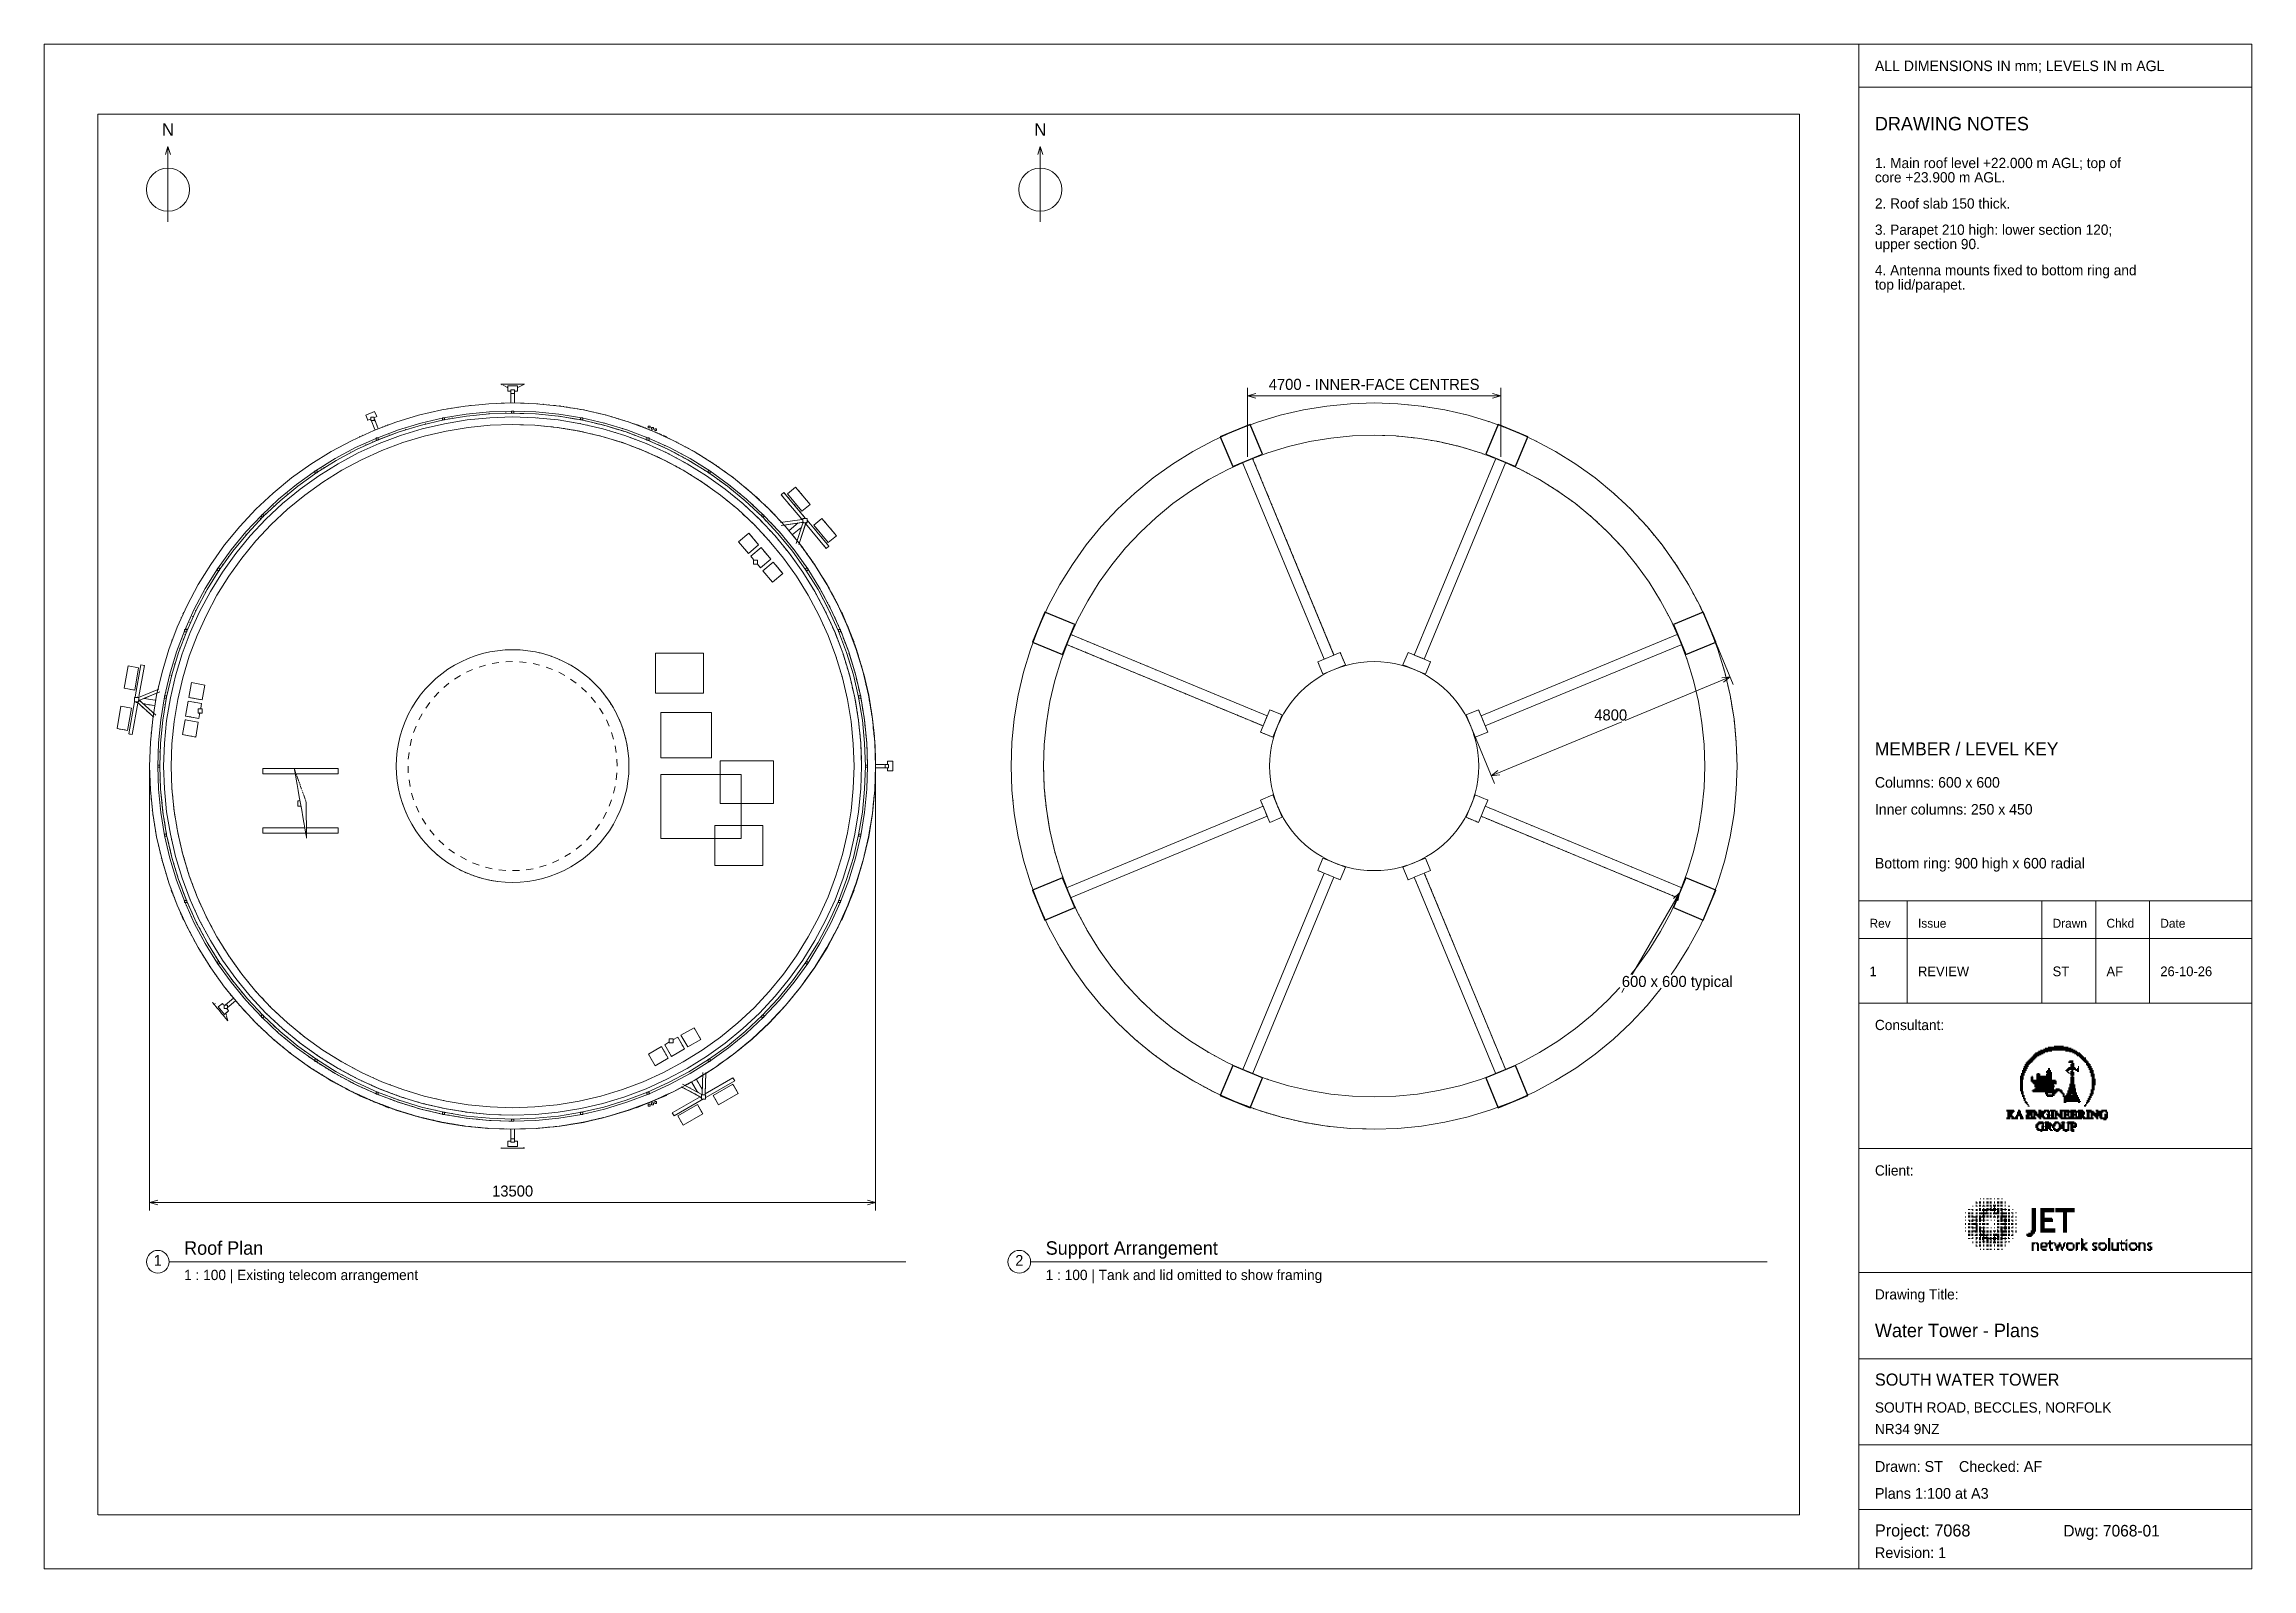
# Model space of a CAD drawing. Header units: millimetres. Extents: x 5 to 865, y 7 to 290.
# Drawn here: x 5 to 415, y 7 to 290 of the extents above; entities that cross this region are included whole.
import ezdxf
from ezdxf.enums import TextEntityAlignment as Align

# ---------------------------------------------------------------- set-up
doc = ezdxf.new("R2010")
doc.units = ezdxf.units.MM
for name, color, linetype in [('BRANDING', 7, 'Continuous'), ('DIMENSIONS', 7, 'Continuous'), ('GEOMETRY', 7, 'Continuous'), ('SHEET', 7, 'Continuous'), ('TEXT', 7, 'Continuous')]:
    doc.layers.add(name, color=color, linetype=linetype)

# ---------------------------------------------------------------- blocks, each defined once
blk = doc.blocks.new('SHEET_01')
at = {"layer": 'BRANDING'}
for points in [[(374.63, 102.66), (374.81, 102.66), (374.63, 102.48), (374.81, 102.48)], [(374.81, 102.84), (374.99, 102.84), (374.81, 102.66), (374.99, 102.66)], [(374.81, 102.66), (374.99, 102.66), (374.81, 102.48), (374.99, 102.48)], [(374.99, 102.84), (375.35, 102.84), (374.99, 102.66), (375.35, 102.66)], [(374.99, 102.66), (375.17, 102.66), (374.99, 102.48), (375.17, 102.48)], [(375.17, 103.02), (375.35, 103.02), (375.17, 102.84), (375.35, 102.84)], [(375.17, 102.66), (375.35, 102.66), (375.17, 102.48), (375.35, 102.48)], [(375.35, 103.2), (375.53, 103.2), (375.35, 103.02), (375.53, 103.02)], [(375.35, 103.02), (375.53, 103.02), (375.35, 102.84), (375.53, 102.84)], [(375.35, 102.84), (375.71, 102.84), (375.35, 102.66), (375.71, 102.66)], [(375.35, 102.66), (375.53, 102.66), (375.35, 102.48), (375.53, 102.48)], [(375.53, 103.2), (375.71, 103.2), (375.53, 103.02), (375.71, 103.02)], [(375.53, 103.02), (376.07, 103.02), (375.53, 102.84), (376.07, 102.84)], [(375.53, 102.66), (375.71, 102.66), (375.53, 102.48), (375.71, 102.48)], [(375.71, 103.38), (375.89, 103.38), (375.71, 103.2), (375.89, 103.2)], [(375.71, 103.2), (375.89, 103.2), (375.71, 103.02), (375.89, 103.02)], [(375.71, 102.84), (375.89, 102.84), (375.71, 102.66), (375.89, 102.66)], [(375.71, 102.66), (375.89, 102.66), (375.71, 102.48), (375.89, 102.48)], [(375.89, 103.38), (376.07, 103.38), (375.89, 103.2), (376.07, 103.2)], [(375.89, 103.2), (376.07, 103.2), (375.89, 103.02), (376.07, 103.02)], [(375.89, 102.84), (376.25, 102.84), (375.89, 102.66), (376.25, 102.66)], [(375.89, 102.66), (376.07, 102.66), (375.89, 102.48), (376.07, 102.48)], [(376.07, 103.38), (376.25, 103.38), (376.07, 103.2), (376.25, 103.2)], [(376.07, 103.2), (376.25, 103.2), (376.07, 103.02), (376.25, 103.02)], [(376.07, 103.02), (376.61, 103.02), (376.07, 102.84), (376.61, 102.84)], [(376.07, 102.66), (376.25, 102.66), (376.07, 102.48), (376.25, 102.48)], [(376.25, 103.56), (376.43, 103.56), (376.25, 103.38), (376.43, 103.38)], [(376.25, 103.38), (376.43, 103.38), (376.25, 103.2), (376.43, 103.2)], [(376.25, 103.2), (376.43, 103.2), (376.25, 103.02), (376.43, 103.02)], [(376.25, 102.84), (376.43, 102.84), (376.25, 102.66), (376.43, 102.66)], [(376.43, 103.56), (376.79, 103.56), (376.43, 103.38), (376.79, 103.38)], [(376.43, 103.38), (376.61, 103.38), (376.43, 103.2), (376.61, 103.2)], [(376.43, 103.2), (376.61, 103.2), (376.43, 103.02), (376.61, 103.02)], [(376.43, 102.84), (376.61, 102.84), (376.43, 102.66), (376.61, 102.66)], [(376.61, 103.74), (376.79, 103.74), (376.61, 103.56), (376.79, 103.56)], [(376.61, 103.38), (376.79, 103.38), (376.61, 103.2), (376.79, 103.2)], [(376.61, 103.2), (377.15, 103.2), (376.61, 103.02), (377.15, 103.02)], [(376.61, 103.02), (376.79, 103.02), (376.61, 102.84), (376.79, 102.84)], [(376.79, 103.74), (376.97, 103.74), (376.79, 103.56), (376.97, 103.56)], [(376.79, 103.56), (377.15, 103.56), (376.79, 103.38), (377.15, 103.38)], [(376.79, 103.38), (376.97, 103.38), (376.79, 103.2), (376.97, 103.2)], [(376.79, 103.02), (376.97, 103.02), (376.79, 102.84), (376.97, 102.84)], [(376.97, 103.74), (377.33, 103.74), (376.97, 103.56), (377.33, 103.56)], [(376.97, 103.38), (377.15, 103.38), (376.97, 103.2), (377.15, 103.2)], [(376.97, 103.02), (377.15, 103.02), (376.97, 102.84), (377.15, 102.84)], [(377.15, 103.92), (377.33, 103.92), (377.15, 103.74), (377.33, 103.74)], [(377.15, 103.56), (377.33, 103.56), (377.15, 103.38), (377.33, 103.38)], [(377.15, 103.38), (378.05, 103.38), (377.15, 103.2), (378.05, 103.2)], [(377.15, 103.2), (377.33, 103.2), (377.15, 103.02), (377.33, 103.02)], [(377.33, 103.92), (377.69, 103.92), (377.33, 103.74), (377.69, 103.74)], [(377.33, 103.74), (377.87, 103.74), (377.33, 103.56), (377.87, 103.56)], [(377.33, 103.56), (377.69, 103.56), (377.33, 103.38), (377.69, 103.38)], [(377.33, 103.2), (377.51, 103.2), (377.33, 103.02), (377.51, 103.02)], [(377.51, 103.2), (377.87, 103.2), (377.51, 103.02), (377.87, 103.02)], [(377.69, 103.92), (377.87, 103.92), (377.69, 103.74), (377.87, 103.74)], [(377.69, 103.56), (377.87, 103.56), (377.69, 103.38), (377.87, 103.38)], [(377.87, 103.92), (378.59, 103.92), (377.87, 103.74), (378.59, 103.74)], [(377.87, 103.74), (378.59, 103.74), (377.87, 103.56), (378.59, 103.56)], [(377.87, 103.56), (378.59, 103.56), (377.87, 103.38), (378.59, 103.38)], [(378.05, 103.38), (378.23, 103.38), (378.05, 103.2), (378.23, 103.2)], [(378.23, 104.1), (378.59, 104.1), (378.23, 103.92), (378.59, 103.92)], [(378.23, 103.38), (378.41, 103.38), (378.23, 103.2), (378.41, 103.2)], [(378.41, 103.38), (378.77, 103.38), (378.41, 103.2), (378.77, 103.2)], [(378.59, 104.1), (379.31, 104.1), (378.59, 103.92), (379.31, 103.92)], [(378.59, 103.92), (378.77, 103.92), (378.59, 103.74), (378.77, 103.74)], [(378.59, 103.74), (378.77, 103.74), (378.59, 103.56), (378.77, 103.56)], [(378.59, 103.56), (378.77, 103.56), (378.59, 103.38), (378.77, 103.38)], [(378.77, 103.92), (379.31, 103.92), (378.77, 103.74), (379.31, 103.74)], [(378.77, 103.74), (378.95, 103.74), (378.77, 103.56), (378.95, 103.56)], [(378.77, 103.56), (379.85, 103.56), (378.77, 103.38), (379.85, 103.38)], [(378.77, 103.38), (378.95, 103.38), (378.77, 103.2), (378.95, 103.2)], [(378.95, 103.74), (379.31, 103.74), (378.95, 103.56), (379.31, 103.56)], [(378.95, 103.38), (379.13, 103.38), (378.95, 103.2), (379.13, 103.2)], [(379.13, 103.38), (379.31, 103.38), (379.13, 103.2), (379.31, 103.2)], [(379.31, 104.1), (380.03, 104.1), (379.31, 103.92), (380.03, 103.92)], [(379.31, 103.92), (379.49, 103.92), (379.31, 103.74), (379.49, 103.74)], [(379.31, 103.74), (379.49, 103.74), (379.31, 103.56), (379.49, 103.56)], [(379.31, 103.38), (379.85, 103.38), (379.31, 103.2), (379.85, 103.2)], [(379.49, 103.92), (380.39, 103.92), (379.49, 103.74), (380.39, 103.74)], [(379.49, 103.74), (381.11, 103.74), (379.49, 103.56), (381.11, 103.56)], [(379.85, 103.56), (380.39, 103.56), (379.85, 103.38), (380.39, 103.38)], [(379.85, 103.38), (380.21, 103.38), (379.85, 103.2), (380.21, 103.2)], [(380.21, 103.38), (380.57, 103.38), (380.21, 103.2), (380.57, 103.2)], [(380.39, 103.92), (380.93, 103.92), (380.39, 103.74), (380.93, 103.74)], [(380.39, 103.56), (381.65, 103.56), (380.39, 103.38), (381.65, 103.38)], [(380.39, 103.2), (380.57, 103.2), (380.39, 103.02), (380.57, 103.02)], [(380.57, 103.38), (381.11, 103.38), (380.57, 103.2), (381.11, 103.2)], [(380.57, 103.2), (380.75, 103.2), (380.57, 103.02), (380.75, 103.02)], [(380.75, 103.2), (381.65, 103.2), (380.75, 103.02), (381.65, 103.02)], [(381.11, 103.74), (381.47, 103.74), (381.11, 103.56), (381.47, 103.56)], [(381.11, 103.38), (382.01, 103.38), (381.11, 103.2), (382.01, 103.2)], [(381.11, 103.02), (381.29, 103.02), (381.11, 102.84), (381.29, 102.84)], [(381.29, 103.02), (381.47, 103.02), (381.29, 102.84), (381.47, 102.84)], [(381.47, 103.02), (381.83, 103.02), (381.47, 102.84), (381.83, 102.84)], [(381.65, 103.56), (381.83, 103.56), (381.65, 103.38), (381.83, 103.38)], [(381.65, 103.2), (382.37, 103.2), (381.65, 103.02), (382.37, 103.02)], [(381.65, 102.84), (381.83, 102.84), (381.65, 102.66), (381.83, 102.66)], [(381.83, 103.02), (382.01, 103.02), (381.83, 102.84), (382.01, 102.84)], [(381.83, 102.84), (382.37, 102.84), (381.83, 102.66), (382.37, 102.66)], [(382.01, 103.38), (382.19, 103.38), (382.01, 103.2), (382.19, 103.2)], [(382.01, 103.02), (382.73, 103.02), (382.01, 102.84), (382.73, 102.84)], [(382.01, 102.66), (382.19, 102.66), (382.01, 102.48), (382.19, 102.48)], [(382.19, 102.66), (382.55, 102.66), (382.19, 102.48), (382.55, 102.48)], [(382.37, 103.2), (382.55, 103.2), (382.37, 103.02), (382.55, 103.02)], [(382.37, 102.84), (382.91, 102.84), (382.37, 102.66), (382.91, 102.66)], [(382.55, 102.66), (383.09, 102.66), (382.55, 102.48), (383.09, 102.48)], [(382.91, 102.84), (383.09, 102.84), (382.91, 102.66), (383.09, 102.66)], [(383.09, 102.66), (383.27, 102.66), (383.09, 102.48), (383.27, 102.48)], [(371.93, 98.52), (372.11, 98.52), (371.93, 98.34), (372.11, 98.34)], [(372.11, 99.06), (372.29, 99.06), (372.11, 98.88), (372.29, 98.88)], [(372.11, 98.88), (372.29, 98.88), (372.11, 98.7), (372.29, 98.7)], [(372.11, 98.7), (372.29, 98.7), (372.11, 98.52), (372.29, 98.52)], [(372.11, 98.52), (372.29, 98.52), (372.11, 98.34), (372.29, 98.34)], [(372.29, 99.6), (372.47, 99.6), (372.29, 99.42), (372.47, 99.42)], [(372.29, 99.42), (372.47, 99.42), (372.29, 99.24), (372.47, 99.24)], [(372.29, 99.24), (372.47, 99.24), (372.29, 99.06), (372.47, 99.06)], [(372.29, 99.06), (372.65, 99.06), (372.29, 98.88), (372.65, 98.88)], [(372.29, 98.88), (372.65, 98.88), (372.29, 98.7), (372.65, 98.7)], [(372.29, 98.7), (372.65, 98.7), (372.29, 98.52), (372.65, 98.52)], [(372.29, 98.52), (372.47, 98.52), (372.29, 98.34), (372.47, 98.34)], [(372.47, 99.96), (372.65, 99.96), (372.47, 99.78), (372.65, 99.78)], [(372.47, 99.78), (372.65, 99.78), (372.47, 99.6), (372.65, 99.6)], [(372.47, 99.6), (373.01, 99.6), (372.47, 99.42), (373.01, 99.42)], [(372.47, 99.42), (372.65, 99.42), (372.47, 99.24), (372.65, 99.24)], [(372.47, 99.24), (372.65, 99.24), (372.47, 99.06), (372.65, 99.06)], [(372.47, 98.52), (372.65, 98.52), (372.47, 98.34), (372.65, 98.34)], [(372.65, 100.32), (372.83, 100.32), (372.65, 100.14), (372.83, 100.14)], [(372.65, 100.14), (372.83, 100.14), (372.65, 99.96), (372.83, 99.96)], [(372.65, 99.96), (372.83, 99.96), (372.65, 99.78), (372.83, 99.78)], [(372.65, 99.78), (372.83, 99.78), (372.65, 99.6), (372.83, 99.6)], [(372.65, 99.42), (372.83, 99.42), (372.65, 99.24), (372.83, 99.24)], [(372.65, 99.24), (372.83, 99.24), (372.65, 99.06), (372.83, 99.06)], [(372.65, 99.06), (372.83, 99.06), (372.65, 98.88), (372.83, 98.88)], [(372.65, 98.88), (372.83, 98.88), (372.65, 98.7), (372.83, 98.7)], [(372.65, 98.7), (372.83, 98.7), (372.65, 98.52), (372.83, 98.52)], [(372.83, 100.68), (373.01, 100.68), (372.83, 100.5), (373.01, 100.5)], [(372.83, 100.5), (373.01, 100.5), (372.83, 100.32), (373.01, 100.32)], [(372.83, 100.32), (373.19, 100.32), (372.83, 100.14), (373.19, 100.14)], [(372.83, 100.14), (373.01, 100.14), (372.83, 99.96), (373.01, 99.96)], [(372.83, 99.96), (373.01, 99.96), (372.83, 99.78), (373.01, 99.78)], [(372.83, 99.78), (373.01, 99.78), (372.83, 99.6), (373.01, 99.6)], [(372.83, 99.42), (373.01, 99.42), (372.83, 99.24), (373.01, 99.24)], [(372.83, 99.24), (373.01, 99.24), (372.83, 99.06), (373.01, 99.06)], [(373.01, 101.04), (373.19, 101.04), (373.01, 100.86), (373.19, 100.86)], [(373.01, 100.86), (373.19, 100.86), (373.01, 100.68), (373.19, 100.68)], [(373.01, 100.68), (373.37, 100.68), (373.01, 100.5), (373.37, 100.5)], [(373.01, 100.5), (373.19, 100.5), (373.01, 100.32), (373.19, 100.32)], [(373.01, 100.14), (373.19, 100.14), (373.01, 99.96), (373.19, 99.96)], [(373.01, 99.96), (373.19, 99.96), (373.01, 99.78), (373.19, 99.78)], [(373.01, 99.78), (373.19, 99.78), (373.01, 99.6), (373.19, 99.6)], [(373.01, 99.6), (373.19, 99.6), (373.01, 99.42), (373.19, 99.42)], [(373.19, 101.22), (373.37, 101.22), (373.19, 101.04), (373.37, 101.04)], [(373.19, 101.04), (373.37, 101.04), (373.19, 100.86), (373.37, 100.86)], [(373.19, 100.86), (373.37, 100.86), (373.19, 100.68), (373.37, 100.68)], [(373.19, 100.5), (373.37, 100.5), (373.19, 100.32), (373.37, 100.32)], [(373.19, 100.32), (373.37, 100.32), (373.19, 100.14), (373.37, 100.14)], [(373.19, 100.14), (373.37, 100.14), (373.19, 99.96), (373.37, 99.96)], [(373.19, 99.96), (373.37, 99.96), (373.19, 99.78), (373.37, 99.78)], [(373.37, 101.4), (373.55, 101.4), (373.37, 101.22), (373.55, 101.22)], [(373.37, 101.22), (373.73, 101.22), (373.37, 101.04), (373.73, 101.04)], [(373.37, 101.04), (373.73, 101.04), (373.37, 100.86), (373.73, 100.86)], [(373.37, 100.86), (373.55, 100.86), (373.37, 100.68), (373.55, 100.68)], [(373.37, 100.68), (373.55, 100.68), (373.37, 100.5), (373.55, 100.5)], [(373.37, 100.5), (373.55, 100.5), (373.37, 100.32), (373.55, 100.32)], [(373.37, 100.32), (373.55, 100.32), (373.37, 100.14), (373.55, 100.14)], [(373.55, 101.58), (374.09, 101.58), (373.55, 101.4), (374.09, 101.4)], [(373.55, 101.4), (373.73, 101.4), (373.55, 101.22), (373.73, 101.22)], [(373.55, 100.86), (373.73, 100.86), (373.55, 100.68), (373.73, 100.68)], [(373.55, 100.68), (373.73, 100.68), (373.55, 100.5), (373.73, 100.5)], [(373.73, 101.76), (374.09, 101.76), (373.73, 101.58), (374.09, 101.58)], [(373.73, 101.4), (374.09, 101.4), (373.73, 101.22), (374.09, 101.22)], [(373.73, 101.22), (374.09, 101.22), (373.73, 101.04), (374.09, 101.04)], [(373.73, 101.04), (373.91, 101.04), (373.73, 100.86), (373.91, 100.86)], [(373.73, 100.86), (373.91, 100.86), (373.73, 100.68), (373.91, 100.68)], [(373.91, 101.94), (374.27, 101.94), (373.91, 101.76), (374.27, 101.76)], [(373.91, 101.04), (374.09, 101.04), (373.91, 100.86), (374.09, 100.86)], [(374.09, 102.12), (374.45, 102.12), (374.09, 101.94), (374.45, 101.94)], [(374.09, 101.76), (374.27, 101.76), (374.09, 101.58), (374.27, 101.58)], [(374.09, 101.58), (374.27, 101.58), (374.09, 101.4), (374.27, 101.4)], [(374.09, 101.4), (374.27, 101.4), (374.09, 101.22), (374.27, 101.22)], [(374.09, 101.22), (374.27, 101.22), (374.09, 101.04), (374.27, 101.04)], [(374.09, 98.52), (374.27, 98.52), (374.09, 98.34), (374.27, 98.34)], [(374.27, 102.3), (374.63, 102.3), (374.27, 102.12), (374.63, 102.12)], [(374.27, 101.94), (374.45, 101.94), (374.27, 101.76), (374.45, 101.76)], [(374.27, 101.76), (374.45, 101.76), (374.27, 101.58), (374.45, 101.58)], [(374.27, 101.58), (374.45, 101.58), (374.27, 101.4), (374.45, 101.4)], [(374.27, 101.4), (374.45, 101.4), (374.27, 101.22), (374.45, 101.22)], [(374.45, 102.48), (374.63, 102.48), (374.45, 102.3), (374.63, 102.3)], [(374.45, 102.12), (374.63, 102.12), (374.45, 101.94), (374.63, 101.94)], [(374.45, 101.94), (374.63, 101.94), (374.45, 101.76), (374.63, 101.76)], [(374.45, 101.76), (374.63, 101.76), (374.45, 101.58), (374.63, 101.58)], [(374.45, 101.58), (374.63, 101.58), (374.45, 101.4), (374.63, 101.4)], [(374.63, 102.48), (374.81, 102.48), (374.63, 102.3), (374.81, 102.3)], [(374.63, 102.3), (374.81, 102.3), (374.63, 102.12), (374.81, 102.12)], [(374.63, 102.12), (374.81, 102.12), (374.63, 101.94), (374.81, 101.94)], [(374.63, 101.94), (374.81, 101.94), (374.63, 101.76), (374.81, 101.76)], [(374.63, 101.76), (374.81, 101.76), (374.63, 101.58), (374.81, 101.58)], [(374.81, 102.48), (375.17, 102.48), (374.81, 102.3), (375.17, 102.3)], [(374.81, 102.3), (374.99, 102.3), (374.81, 102.12), (374.99, 102.12)], [(374.81, 102.12), (374.99, 102.12), (374.81, 101.94), (374.99, 101.94)], [(374.81, 101.94), (374.99, 101.94), (374.81, 101.76), (374.99, 101.76)], [(374.99, 102.3), (375.17, 102.3), (374.99, 102.12), (375.17, 102.12)], [(374.99, 102.12), (375.17, 102.12), (374.99, 101.94), (375.17, 101.94)], [(374.99, 98.88), (375.17, 98.88), (374.99, 98.7), (375.17, 98.7)], [(374.99, 98.7), (375.17, 98.7), (374.99, 98.52), (375.17, 98.52)], [(374.99, 98.52), (375.17, 98.52), (374.99, 98.34), (375.17, 98.34)], [(375.17, 102.48), (375.35, 102.48), (375.17, 102.3), (375.35, 102.3)], [(375.17, 102.3), (375.35, 102.3), (375.17, 102.12), (375.35, 102.12)], [(375.17, 99.06), (375.53, 99.06), (375.17, 98.88), (375.53, 98.88)], [(375.17, 98.88), (375.35, 98.88), (375.17, 98.7), (375.35, 98.7)], [(375.17, 98.7), (375.53, 98.7), (375.17, 98.52), (375.53, 98.52)], [(375.17, 98.52), (375.35, 98.52), (375.17, 98.34), (375.35, 98.34)], [(375.35, 102.48), (375.53, 102.48), (375.35, 102.3), (375.53, 102.3)], [(375.35, 102.3), (375.53, 102.3), (375.35, 102.12), (375.53, 102.12)], [(375.35, 98.88), (375.53, 98.88), (375.35, 98.7), (375.53, 98.7)], [(375.35, 98.52), (375.53, 98.52), (375.35, 98.34), (375.53, 98.34)], [(375.53, 102.48), (375.71, 102.48), (375.53, 102.3), (375.71, 102.3)], [(375.53, 98.88), (375.71, 98.88), (375.53, 98.7), (375.71, 98.7)], [(375.53, 98.7), (375.71, 98.7), (375.53, 98.52), (375.71, 98.52)], [(375.53, 98.52), (375.71, 98.52), (375.53, 98.34), (375.71, 98.34)], [(375.71, 102.48), (375.89, 102.48), (375.71, 102.3), (375.89, 102.3)], [(375.71, 98.52), (375.89, 98.52), (375.71, 98.34), (375.89, 98.34)], [(375.89, 98.52), (376.25, 98.52), (375.89, 98.34), (376.25, 98.34)], [(376.25, 98.52), (376.61, 98.52), (376.25, 98.34), (376.61, 98.34)], [(376.61, 98.52), (376.79, 98.52), (376.61, 98.34), (376.79, 98.34)], [(376.79, 99.42), (376.97, 99.42), (376.79, 99.24), (376.97, 99.24)], [(376.79, 99.24), (376.97, 99.24), (376.79, 99.06), (376.97, 99.06)], [(376.79, 98.88), (376.97, 98.88), (376.79, 98.7), (376.97, 98.7)], [(376.79, 98.7), (376.97, 98.7), (376.79, 98.52), (376.97, 98.52)], [(376.79, 98.52), (376.97, 98.52), (376.79, 98.34), (376.97, 98.34)], [(376.97, 99.6), (377.15, 99.6), (376.97, 99.42), (377.15, 99.42)], [(376.97, 99.42), (377.15, 99.42), (376.97, 99.24), (377.15, 99.24)], [(376.97, 99.24), (377.15, 99.24), (376.97, 99.06), (377.15, 99.06)], [(376.97, 99.06), (377.15, 99.06), (376.97, 98.88), (377.15, 98.88)], [(376.97, 98.88), (377.15, 98.88), (376.97, 98.7), (377.15, 98.7)], [(376.97, 98.7), (377.69, 98.7), (376.97, 98.52), (377.69, 98.52)], [(376.97, 98.52), (377.69, 98.52), (376.97, 98.34), (377.69, 98.34)], [(377.15, 99.96), (377.51, 99.96), (377.15, 99.78), (377.51, 99.78)], [(377.15, 99.78), (377.51, 99.78), (377.15, 99.6), (377.51, 99.6)], [(377.15, 99.6), (377.51, 99.6), (377.15, 99.42), (377.51, 99.42)], [(377.15, 99.42), (377.51, 99.42), (377.15, 99.24), (377.51, 99.24)], [(377.15, 99.24), (377.51, 99.24), (377.15, 99.06), (377.51, 99.06)], [(377.15, 99.06), (377.51, 99.06), (377.15, 98.88), (377.51, 98.88)], [(377.15, 98.88), (377.51, 98.88), (377.15, 98.7), (377.51, 98.7)], [(377.51, 99.6), (377.69, 99.6), (377.51, 99.42), (377.69, 99.42)], [(377.51, 99.42), (377.69, 99.42), (377.51, 99.24), (377.69, 99.24)], [(377.51, 99.24), (377.69, 99.24), (377.51, 99.06), (377.69, 99.06)], [(377.51, 99.06), (377.69, 99.06), (377.51, 98.88), (377.69, 98.88)], [(377.51, 98.88), (377.69, 98.88), (377.51, 98.7), (377.69, 98.7)], [(377.69, 99.24), (377.87, 99.24), (377.69, 99.06), (377.87, 99.06)], [(377.69, 99.06), (377.87, 99.06), (377.69, 98.88), (377.87, 98.88)], [(377.69, 98.88), (377.87, 98.88), (377.69, 98.7), (377.87, 98.7)], [(377.69, 98.7), (377.87, 98.7), (377.69, 98.52), (377.87, 98.52)], [(377.69, 98.52), (377.87, 98.52), (377.69, 98.34), (377.87, 98.34)], [(380.39, 99.6), (380.57, 99.6), (380.39, 99.42), (380.57, 99.42)], [(380.57, 99.78), (380.75, 99.78), (380.57, 99.6), (380.75, 99.6)], [(380.57, 99.6), (380.93, 99.6), (380.57, 99.42), (380.93, 99.42)], [(380.57, 99.42), (380.93, 99.42), (380.57, 99.24), (380.93, 99.24)], [(380.75, 99.96), (380.93, 99.96), (380.75, 99.78), (380.93, 99.78)], [(380.75, 99.78), (380.93, 99.78), (380.75, 99.6), (380.93, 99.6)], [(380.75, 99.24), (381.11, 99.24), (380.75, 99.06), (381.11, 99.06)], [(380.93, 101.22), (381.29, 101.22), (380.93, 101.04), (381.29, 101.04)], [(380.93, 101.04), (381.47, 101.04), (380.93, 100.86), (381.47, 100.86)], [(380.93, 100.14), (381.11, 100.14), (380.93, 99.96), (381.11, 99.96)], [(380.93, 99.96), (381.29, 99.96), (380.93, 99.78), (381.29, 99.78)], [(380.93, 99.78), (381.11, 99.78), (380.93, 99.6), (381.11, 99.6)], [(380.93, 99.6), (381.11, 99.6), (380.93, 99.42), (381.11, 99.42)], [(380.93, 99.06), (381.11, 99.06), (380.93, 98.88), (381.11, 98.88)], [(381.11, 101.4), (381.29, 101.4), (381.11, 101.22), (381.29, 101.22)], [(381.11, 100.14), (382.01, 100.14), (381.11, 99.96), (382.01, 99.96)], [(381.11, 99.78), (381.47, 99.78), (381.11, 99.6), (381.47, 99.6)], [(381.11, 99.06), (381.29, 99.06), (381.11, 98.88), (381.29, 98.88)], [(381.29, 101.4), (381.83, 101.4), (381.29, 101.22), (381.83, 101.22)], [(381.29, 101.22), (381.65, 101.22), (381.29, 101.04), (381.65, 101.04)], [(381.29, 100.68), (381.47, 100.68), (381.29, 100.5), (381.47, 100.5)], [(381.29, 100.5), (381.47, 100.5), (381.29, 100.32), (381.47, 100.32)], [(381.29, 100.32), (381.47, 100.32), (381.29, 100.14), (381.47, 100.14)], [(381.29, 99.96), (382.19, 99.96), (381.29, 99.78), (382.19, 99.78)], [(381.29, 99.42), (381.47, 99.42), (381.29, 99.24), (381.47, 99.24)], [(381.29, 99.24), (381.47, 99.24), (381.29, 99.06), (381.47, 99.06)], [(381.29, 99.06), (381.83, 99.06), (381.29, 98.88), (381.83, 98.88)], [(381.29, 98.88), (381.65, 98.88), (381.29, 98.7), (381.65, 98.7)], [(381.29, 98.7), (381.47, 98.7), (381.29, 98.52), (381.47, 98.52)], [(381.47, 101.04), (381.65, 101.04), (381.47, 100.86), (381.65, 100.86)], [(381.47, 100.86), (381.65, 100.86), (381.47, 100.68), (381.65, 100.68)], [(381.47, 100.68), (381.83, 100.68), (381.47, 100.5), (381.83, 100.5)], [(381.47, 100.5), (381.83, 100.5), (381.47, 100.32), (381.83, 100.32)], [(381.47, 100.32), (381.83, 100.32), (381.47, 100.14), (381.83, 100.14)], [(381.47, 99.78), (381.65, 99.78), (381.47, 99.6), (381.65, 99.6)], [(381.47, 99.6), (381.83, 99.6), (381.47, 99.42), (381.83, 99.42)], [(381.47, 99.42), (381.83, 99.42), (381.47, 99.24), (381.83, 99.24)], [(381.47, 99.24), (381.83, 99.24), (381.47, 99.06), (381.83, 99.06)], [(381.47, 98.7), (381.83, 98.7), (381.47, 98.52), (381.83, 98.52)], [(381.47, 98.52), (381.83, 98.52), (381.47, 98.34), (381.83, 98.34)], [(381.65, 101.22), (381.83, 101.22), (381.65, 101.04), (381.83, 101.04)], [(381.65, 101.04), (381.83, 101.04), (381.65, 100.86), (381.83, 100.86)], [(381.65, 100.86), (381.83, 100.86), (381.65, 100.68), (381.83, 100.68)], [(381.65, 99.78), (382.01, 99.78), (381.65, 99.6), (382.01, 99.6)], [(381.65, 98.88), (381.83, 98.88), (381.65, 98.7), (381.83, 98.7)], [(381.83, 100.86), (382.01, 100.86), (381.83, 100.68), (382.01, 100.68)], [(381.83, 100.68), (382.01, 100.68), (381.83, 100.5), (382.01, 100.5)], [(381.83, 100.5), (382.01, 100.5), (381.83, 100.32), (382.01, 100.32)], [(381.83, 100.32), (382.01, 100.32), (381.83, 100.14), (382.01, 100.14)], [(381.83, 99.24), (382.01, 99.24), (381.83, 99.06), (382.01, 99.06)], [(381.83, 99.06), (382.01, 99.06), (381.83, 98.88), (382.01, 98.88)], [(381.83, 98.88), (382.01, 98.88), (381.83, 98.7), (382.01, 98.7)], [(381.83, 98.7), (382.01, 98.7), (381.83, 98.52), (382.01, 98.52)], [(382.01, 100.14), (382.19, 100.14), (382.01, 99.96), (382.19, 99.96)], [(382.01, 99.78), (382.55, 99.78), (382.01, 99.6), (382.55, 99.6)], [(382.19, 99.96), (382.37, 99.96), (382.19, 99.78), (382.37, 99.78)], [(382.19, 99.6), (382.37, 99.6), (382.19, 99.42), (382.37, 99.42)], [(382.37, 102.48), (382.55, 102.48), (382.37, 102.3), (382.55, 102.3)], [(382.37, 99.6), (382.73, 99.6), (382.37, 99.42), (382.73, 99.42)], [(382.55, 102.48), (382.91, 102.48), (382.55, 102.3), (382.91, 102.3)], [(382.55, 102.3), (382.73, 102.3), (382.55, 102.12), (382.73, 102.12)], [(382.55, 99.96), (382.73, 99.96), (382.55, 99.78), (382.73, 99.78)], [(382.55, 99.78), (382.91, 99.78), (382.55, 99.6), (382.91, 99.6)], [(382.55, 99.42), (382.91, 99.42), (382.55, 99.24), (382.91, 99.24)], [(382.73, 102.3), (383.09, 102.3), (382.73, 102.12), (383.09, 102.12)], [(382.73, 100.32), (382.91, 100.32), (382.73, 100.14), (382.91, 100.14)], [(382.73, 100.14), (382.91, 100.14), (382.73, 99.96), (382.91, 99.96)], [(382.73, 99.96), (382.91, 99.96), (382.73, 99.78), (382.91, 99.78)], [(382.73, 99.6), (382.91, 99.6), (382.73, 99.42), (382.91, 99.42)], [(382.91, 102.48), (383.45, 102.48), (382.91, 102.3), (383.45, 102.3)], [(382.91, 102.12), (383.27, 102.12), (382.91, 101.94), (383.27, 101.94)], [(383.09, 102.3), (383.63, 102.3), (383.09, 102.12), (383.63, 102.12)], [(383.09, 101.94), (383.27, 101.94), (383.09, 101.76), (383.27, 101.76)], [(383.27, 102.12), (383.81, 102.12), (383.27, 101.94), (383.81, 101.94)], [(383.27, 101.94), (383.45, 101.94), (383.27, 101.76), (383.45, 101.76)], [(383.27, 101.76), (383.45, 101.76), (383.27, 101.58), (383.45, 101.58)], [(383.45, 101.94), (383.99, 101.94), (383.45, 101.76), (383.99, 101.76)], [(383.45, 101.76), (383.63, 101.76), (383.45, 101.58), (383.63, 101.58)], [(383.45, 101.58), (383.63, 101.58), (383.45, 101.4), (383.63, 101.4)], [(383.63, 101.76), (384.17, 101.76), (383.63, 101.58), (384.17, 101.58)], [(383.63, 101.58), (383.81, 101.58), (383.63, 101.4), (383.81, 101.4)], [(383.63, 101.4), (383.81, 101.4), (383.63, 101.22), (383.81, 101.22)], [(383.81, 101.58), (384.35, 101.58), (383.81, 101.4), (384.35, 101.4)], [(383.81, 101.4), (383.99, 101.4), (383.81, 101.22), (383.99, 101.22)], [(383.81, 101.22), (383.99, 101.22), (383.81, 101.04), (383.99, 101.04)], [(383.99, 101.94), (384.17, 101.94), (383.99, 101.76), (384.17, 101.76)], [(383.99, 101.4), (384.35, 101.4), (383.99, 101.22), (384.35, 101.22)], [(383.99, 101.22), (384.17, 101.22), (383.99, 101.04), (384.17, 101.04)], [(383.99, 101.04), (384.17, 101.04), (383.99, 100.86), (384.17, 100.86)], [(384.17, 101.22), (384.53, 101.22), (384.17, 101.04), (384.53, 101.04)], [(384.17, 101.04), (384.35, 101.04), (384.17, 100.86), (384.35, 100.86)], [(384.17, 100.86), (384.35, 100.86), (384.17, 100.68), (384.35, 100.68)], [(384.17, 100.68), (384.35, 100.68), (384.17, 100.5), (384.35, 100.5)], [(384.35, 101.4), (384.53, 101.4), (384.35, 101.22), (384.53, 101.22)], [(384.35, 101.04), (384.71, 101.04), (384.35, 100.86), (384.71, 100.86)], [(384.35, 100.86), (384.89, 100.86), (384.35, 100.68), (384.89, 100.68)], [(384.35, 100.68), (384.53, 100.68), (384.35, 100.5), (384.53, 100.5)], [(384.35, 100.5), (385.07, 100.5), (384.35, 100.32), (385.07, 100.32)], [(384.53, 101.22), (384.71, 101.22), (384.53, 101.04), (384.71, 101.04)], [(384.53, 100.68), (384.89, 100.68), (384.53, 100.5), (384.89, 100.5)], [(384.53, 100.32), (384.71, 100.32), (384.53, 100.14), (384.71, 100.14)], [(384.53, 100.14), (384.71, 100.14), (384.53, 99.96), (384.71, 99.96)], [(384.71, 100.32), (385.07, 100.32), (384.71, 100.14), (385.07, 100.14)], [(384.71, 100.14), (384.89, 100.14), (384.71, 99.96), (384.89, 99.96)], [(384.71, 99.96), (384.89, 99.96), (384.71, 99.78), (384.89, 99.78)], [(384.71, 99.78), (385.43, 99.78), (384.71, 99.6), (385.43, 99.6)], [(384.89, 100.68), (385.07, 100.68), (384.89, 100.5), (385.07, 100.5)], [(384.89, 100.14), (385.25, 100.14), (384.89, 99.96), (385.25, 99.96)], [(384.89, 99.96), (385.25, 99.96), (384.89, 99.78), (385.25, 99.78)], [(384.89, 99.6), (385.43, 99.6), (384.89, 99.42), (385.43, 99.42)], [(384.89, 99.42), (385.43, 99.42), (384.89, 99.24), (385.43, 99.24)], [(384.89, 99.24), (385.07, 99.24), (384.89, 99.06), (385.07, 99.06)], [(385.07, 100.32), (385.25, 100.32), (385.07, 100.14), (385.25, 100.14)], [(385.07, 99.24), (385.61, 99.24), (385.07, 99.06), (385.61, 99.06)], [(385.07, 99.06), (385.25, 99.06), (385.07, 98.88), (385.25, 98.88)], [(385.07, 98.88), (385.61, 98.88), (385.07, 98.7), (385.61, 98.7)], [(385.07, 98.7), (385.79, 98.7), (385.07, 98.52), (385.79, 98.52)], [(385.07, 98.52), (385.25, 98.52), (385.07, 98.34), (385.25, 98.34)], [(385.25, 99.96), (385.43, 99.96), (385.25, 99.78), (385.43, 99.78)], [(385.25, 99.06), (385.61, 99.06), (385.25, 98.88), (385.61, 98.88)], [(385.25, 98.52), (385.79, 98.52), (385.25, 98.34), (385.79, 98.34)], [(385.43, 99.6), (385.61, 99.6), (385.43, 99.42), (385.61, 99.42)], [(385.43, 99.42), (385.61, 99.42), (385.43, 99.24), (385.61, 99.24)], [(385.61, 98.88), (385.79, 98.88), (385.61, 98.7), (385.79, 98.7)], [(371.93, 98.34), (372.11, 98.34), (371.93, 98.16), (372.11, 98.16)], [(371.93, 98.16), (372.11, 98.16), (371.93, 97.98), (372.11, 97.98)], [(371.93, 97.98), (372.11, 97.98), (371.93, 97.8), (372.11, 97.8)], [(371.93, 97.8), (372.11, 97.8), (371.93, 97.62), (372.11, 97.62)], [(371.93, 97.62), (372.11, 97.62), (371.93, 97.44), (372.11, 97.44)], [(371.93, 97.44), (372.11, 97.44), (371.93, 97.26), (372.11, 97.26)], [(371.93, 97.26), (372.11, 97.26), (371.93, 97.08), (372.11, 97.08)], [(371.93, 97.08), (372.29, 97.08), (371.93, 96.9), (372.29, 96.9)], [(371.93, 96.9), (372.29, 96.9), (371.93, 96.72), (372.29, 96.72)], [(371.93, 96.72), (372.29, 96.72), (371.93, 96.54), (372.29, 96.54)], [(371.93, 96.54), (372.11, 96.54), (371.93, 96.36), (372.11, 96.36)], [(371.93, 96.36), (372.11, 96.36), (371.93, 96.18), (372.11, 96.18)], [(371.93, 96.18), (372.11, 96.18), (371.93, 96), (372.11, 96)], [(371.93, 96), (372.11, 96), (371.93, 95.82), (372.11, 95.82)], [(371.93, 95.82), (372.11, 95.82), (371.93, 95.64), (372.11, 95.64)], [(372.11, 98.34), (372.47, 98.34), (372.11, 98.16), (372.47, 98.16)], [(372.11, 98.16), (372.47, 98.16), (372.11, 97.98), (372.47, 97.98)], [(372.11, 97.98), (372.29, 97.98), (372.11, 97.8), (372.29, 97.8)], [(372.11, 97.8), (372.29, 97.8), (372.11, 97.62), (372.29, 97.62)], [(372.11, 97.62), (372.29, 97.62), (372.11, 97.44), (372.29, 97.44)], [(372.11, 97.44), (372.29, 97.44), (372.11, 97.26), (372.29, 97.26)], [(372.11, 97.26), (372.29, 97.26), (372.11, 97.08), (372.29, 97.08)], [(372.11, 96.54), (372.29, 96.54), (372.11, 96.36), (372.29, 96.36)], [(372.11, 96.36), (372.29, 96.36), (372.11, 96.18), (372.29, 96.18)], [(372.11, 96.18), (372.29, 96.18), (372.11, 96), (372.29, 96)], [(372.11, 96), (372.29, 96), (372.11, 95.82), (372.29, 95.82)], [(372.11, 95.82), (372.29, 95.82), (372.11, 95.64), (372.29, 95.64)], [(372.11, 95.64), (372.47, 95.64), (372.11, 95.46), (372.47, 95.46)], [(372.11, 95.46), (372.29, 95.46), (372.11, 95.28), (372.29, 95.28)], [(372.11, 95.28), (372.29, 95.28), (372.11, 95.1), (372.29, 95.1)], [(372.29, 97.98), (372.47, 97.98), (372.29, 97.8), (372.47, 97.8)], [(372.29, 97.8), (372.47, 97.8), (372.29, 97.62), (372.47, 97.62)], [(372.29, 97.62), (372.47, 97.62), (372.29, 97.44), (372.47, 97.44)], [(372.29, 97.44), (372.47, 97.44), (372.29, 97.26), (372.47, 97.26)], [(372.29, 97.26), (372.47, 97.26), (372.29, 97.08), (372.47, 97.08)], [(372.29, 97.08), (372.47, 97.08), (372.29, 96.9), (372.47, 96.9)], [(372.29, 96.9), (372.47, 96.9), (372.29, 96.72), (372.47, 96.72)], [(372.29, 96.72), (372.47, 96.72), (372.29, 96.54), (372.47, 96.54)], [(372.29, 96.54), (372.47, 96.54), (372.29, 96.36), (372.47, 96.36)], [(372.29, 96.36), (372.47, 96.36), (372.29, 96.18), (372.47, 96.18)], [(372.29, 96.18), (372.47, 96.18), (372.29, 96), (372.47, 96)], [(372.29, 96), (372.47, 96), (372.29, 95.82), (372.47, 95.82)], [(372.29, 95.82), (372.47, 95.82), (372.29, 95.64), (372.47, 95.64)], [(372.29, 95.46), (372.47, 95.46), (372.29, 95.28), (372.47, 95.28)], [(372.29, 95.28), (372.47, 95.28), (372.29, 95.1), (372.47, 95.1)], [(372.29, 95.1), (372.65, 95.1), (372.29, 94.92), (372.65, 94.92)], [(372.29, 94.92), (372.47, 94.92), (372.29, 94.74), (372.47, 94.74)], [(372.29, 94.74), (372.47, 94.74), (372.29, 94.56), (372.47, 94.56)], [(372.47, 98.34), (372.65, 98.34), (372.47, 98.16), (372.65, 98.16)], [(372.47, 98.16), (372.65, 98.16), (372.47, 97.98), (372.65, 97.98)], [(372.47, 97.98), (372.65, 97.98), (372.47, 97.8), (372.65, 97.8)], [(372.47, 95.64), (372.65, 95.64), (372.47, 95.46), (372.65, 95.46)], [(372.47, 95.46), (372.65, 95.46), (372.47, 95.28), (372.65, 95.28)], [(372.47, 95.28), (372.65, 95.28), (372.47, 95.1), (372.65, 95.1)], [(372.47, 94.92), (372.65, 94.92), (372.47, 94.74), (372.65, 94.74)], [(372.47, 94.74), (372.65, 94.74), (372.47, 94.56), (372.65, 94.56)], [(372.47, 94.56), (372.83, 94.56), (372.47, 94.38), (372.83, 94.38)], [(372.47, 94.38), (372.65, 94.38), (372.47, 94.2), (372.65, 94.2)], [(372.65, 94.92), (372.83, 94.92), (372.65, 94.74), (372.83, 94.74)], [(372.65, 94.74), (372.83, 94.74), (372.65, 94.56), (372.83, 94.56)], [(372.65, 94.38), (372.83, 94.38), (372.65, 94.2), (372.83, 94.2)], [(372.83, 94.38), (373.01, 94.38), (372.83, 94.2), (373.01, 94.2)], [(373.91, 98.34), (374.09, 98.34), (373.91, 98.16), (374.09, 98.16)], [(373.91, 98.16), (374.09, 98.16), (373.91, 97.98), (374.09, 97.98)], [(373.91, 97.98), (374.09, 97.98), (373.91, 97.8), (374.09, 97.8)], [(373.91, 97.8), (374.09, 97.8), (373.91, 97.62), (374.09, 97.62)], [(373.91, 97.62), (374.09, 97.62), (373.91, 97.44), (374.09, 97.44)], [(374.09, 98.34), (374.27, 98.34), (374.09, 98.16), (374.27, 98.16)], [(374.09, 98.16), (374.27, 98.16), (374.09, 97.98), (374.27, 97.98)], [(374.09, 97.98), (374.27, 97.98), (374.09, 97.8), (374.27, 97.8)], [(374.09, 97.8), (374.27, 97.8), (374.09, 97.62), (374.27, 97.62)], [(374.09, 97.62), (374.63, 97.62), (374.09, 97.44), (374.63, 97.44)], [(374.09, 97.44), (374.27, 97.44), (374.09, 97.26), (374.27, 97.26)], [(374.09, 95.82), (374.27, 95.82), (374.09, 95.64), (374.27, 95.64)], [(374.27, 98.34), (374.45, 98.34), (374.27, 98.16), (374.45, 98.16)], [(374.27, 98.16), (374.45, 98.16), (374.27, 97.98), (374.45, 97.98)], [(374.27, 97.98), (374.45, 97.98), (374.27, 97.8), (374.45, 97.8)], [(374.27, 97.8), (374.45, 97.8), (374.27, 97.62), (374.45, 97.62)], [(374.27, 97.44), (374.99, 97.44), (374.27, 97.26), (374.99, 97.26)], [(374.27, 97.26), (374.45, 97.26), (374.27, 97.08), (374.45, 97.08)], [(374.27, 96), (374.45, 96), (374.27, 95.82), (374.45, 95.82)], [(374.27, 95.82), (374.45, 95.82), (374.27, 95.64), (374.45, 95.64)], [(374.27, 95.64), (374.45, 95.64), (374.27, 95.46), (374.45, 95.46)], [(374.45, 97.8), (374.63, 97.8), (374.45, 97.62), (374.63, 97.62)], [(374.45, 97.26), (374.99, 97.26), (374.45, 97.08), (374.99, 97.08)], [(374.45, 97.08), (374.63, 97.08), (374.45, 96.9), (374.63, 96.9)], [(374.45, 96), (374.63, 96), (374.45, 95.82), (374.63, 95.82)], [(374.45, 95.82), (374.81, 95.82), (374.45, 95.64), (374.81, 95.64)], [(374.45, 95.64), (374.63, 95.64), (374.45, 95.46), (374.63, 95.46)], [(374.63, 97.8), (374.99, 97.8), (374.63, 97.62), (374.99, 97.62)], [(374.63, 97.62), (374.81, 97.62), (374.63, 97.44), (374.81, 97.44)], [(374.63, 97.08), (374.99, 97.08), (374.63, 96.9), (374.99, 96.9)], [(374.63, 96.9), (374.81, 96.9), (374.63, 96.72), (374.81, 96.72)], [(374.63, 96.72), (374.81, 96.72), (374.63, 96.54), (374.81, 96.54)], [(374.63, 96.54), (374.81, 96.54), (374.63, 96.36), (374.81, 96.36)], [(374.63, 96.18), (374.81, 96.18), (374.63, 96), (374.81, 96)], [(374.63, 96), (374.81, 96), (374.63, 95.82), (374.81, 95.82)], [(374.63, 95.64), (375.71, 95.64), (374.63, 95.46), (375.71, 95.46)], [(374.81, 97.62), (374.99, 97.62), (374.81, 97.44), (374.99, 97.44)], [(374.81, 96.9), (375.17, 96.9), (374.81, 96.72), (375.17, 96.72)], [(374.81, 96.72), (374.99, 96.72), (374.81, 96.54), (374.99, 96.54)], [(374.81, 96.54), (376.07, 96.54), (374.81, 96.36), (376.07, 96.36)], [(374.81, 96.36), (374.99, 96.36), (374.81, 96.18), (374.99, 96.18)], [(374.81, 96.18), (374.99, 96.18), (374.81, 96), (374.99, 96)], [(374.81, 96), (374.99, 96), (374.81, 95.82), (374.99, 95.82)], [(374.81, 95.82), (374.99, 95.82), (374.81, 95.64), (374.99, 95.64)], [(374.99, 98.34), (375.17, 98.34), (374.99, 98.16), (375.17, 98.16)], [(374.99, 98.16), (375.17, 98.16), (374.99, 97.98), (375.17, 97.98)], [(374.99, 97.98), (375.17, 97.98), (374.99, 97.8), (375.17, 97.8)], [(374.99, 97.8), (375.17, 97.8), (374.99, 97.62), (375.17, 97.62)], [(374.99, 97.62), (375.53, 97.62), (374.99, 97.44), (375.53, 97.44)], [(374.99, 97.44), (375.17, 97.44), (374.99, 97.26), (375.17, 97.26)], [(374.99, 97.26), (375.17, 97.26), (374.99, 97.08), (375.17, 97.08)], [(374.99, 97.08), (375.53, 97.08), (374.99, 96.9), (375.53, 96.9)], [(374.99, 96.72), (375.17, 96.72), (374.99, 96.54), (375.17, 96.54)], [(374.99, 96.36), (375.17, 96.36), (374.99, 96.18), (375.17, 96.18)], [(374.99, 96.18), (375.17, 96.18), (374.99, 96), (375.17, 96)], [(374.99, 96), (375.35, 96), (374.99, 95.82), (375.35, 95.82)], [(374.99, 95.82), (375.35, 95.82), (374.99, 95.64), (375.35, 95.64)], [(375.17, 98.34), (375.53, 98.34), (375.17, 98.16), (375.53, 98.16)], [(375.17, 98.16), (375.35, 98.16), (375.17, 97.98), (375.35, 97.98)], [(375.17, 97.98), (375.35, 97.98), (375.17, 97.8), (375.35, 97.8)], [(375.17, 97.8), (375.53, 97.8), (375.17, 97.62), (375.53, 97.62)], [(375.17, 97.44), (375.53, 97.44), (375.17, 97.26), (375.53, 97.26)], [(375.17, 97.26), (375.35, 97.26), (375.17, 97.08), (375.35, 97.08)], [(375.17, 96.9), (375.35, 96.9), (375.17, 96.72), (375.35, 96.72)], [(375.17, 96.72), (375.35, 96.72), (375.17, 96.54), (375.35, 96.54)], [(375.17, 96.36), (375.53, 96.36), (375.17, 96.18), (375.53, 96.18)], [(375.17, 96.18), (375.89, 96.18), (375.17, 96), (375.89, 96)], [(375.35, 98.16), (375.53, 98.16), (375.35, 97.98), (375.53, 97.98)], [(375.35, 97.98), (375.53, 97.98), (375.35, 97.8), (375.53, 97.8)], [(375.35, 97.26), (375.53, 97.26), (375.35, 97.08), (375.53, 97.08)], [(375.35, 96.9), (376.07, 96.9), (375.35, 96.72), (376.07, 96.72)], [(375.35, 96.72), (377.33, 96.72), (375.35, 96.54), (377.33, 96.54)], [(375.35, 96), (375.53, 96), (375.35, 95.82), (375.53, 95.82)], [(375.35, 95.82), (375.53, 95.82), (375.35, 95.64), (375.53, 95.64)], [(375.53, 98.34), (375.71, 98.34), (375.53, 98.16), (375.71, 98.16)], [(375.53, 98.16), (375.89, 98.16), (375.53, 97.98), (375.89, 97.98)], [(375.53, 97.98), (375.89, 97.98), (375.53, 97.8), (375.89, 97.8)], [(375.53, 97.8), (375.89, 97.8), (375.53, 97.62), (375.89, 97.62)], [(375.53, 97.62), (375.71, 97.62), (375.53, 97.44), (375.71, 97.44)], [(375.53, 97.44), (375.71, 97.44), (375.53, 97.26), (375.71, 97.26)], [(375.53, 97.26), (376.07, 97.26), (375.53, 97.08), (376.07, 97.08)], [(375.53, 97.08), (375.89, 97.08), (375.53, 96.9), (375.89, 96.9)], [(375.53, 96.36), (375.71, 96.36), (375.53, 96.18), (375.71, 96.18)], [(375.53, 96), (375.89, 96), (375.53, 95.82), (375.89, 95.82)], [(375.53, 95.82), (376.07, 95.82), (375.53, 95.64), (376.07, 95.64)], [(375.71, 98.34), (375.89, 98.34), (375.71, 98.16), (375.89, 98.16)], [(375.71, 97.62), (375.89, 97.62), (375.71, 97.44), (375.89, 97.44)], [(375.71, 97.44), (376.97, 97.44), (375.71, 97.26), (376.97, 97.26)], [(375.71, 96.36), (375.89, 96.36), (375.71, 96.18), (375.89, 96.18)], [(375.71, 95.64), (375.89, 95.64), (375.71, 95.46), (375.89, 95.46)], [(375.89, 98.34), (376.07, 98.34), (375.89, 98.16), (376.07, 98.16)], [(375.89, 98.16), (376.43, 98.16), (375.89, 97.98), (376.43, 97.98)], [(375.89, 97.98), (376.79, 97.98), (375.89, 97.8), (376.79, 97.8)], [(375.89, 97.8), (376.79, 97.8), (375.89, 97.62), (376.79, 97.62)], [(375.89, 97.62), (376.61, 97.62), (375.89, 97.44), (376.61, 97.44)], [(375.89, 97.08), (376.07, 97.08), (375.89, 96.9), (376.07, 96.9)], [(375.89, 96.36), (376.07, 96.36), (375.89, 96.18), (376.07, 96.18)], [(375.89, 96.18), (376.25, 96.18), (375.89, 96), (376.25, 96)], [(375.89, 96), (376.25, 96), (375.89, 95.82), (376.25, 95.82)], [(375.89, 95.64), (376.43, 95.64), (375.89, 95.46), (376.43, 95.46)], [(376.07, 98.34), (376.43, 98.34), (376.07, 98.16), (376.43, 98.16)], [(376.07, 97.26), (376.25, 97.26), (376.07, 97.08), (376.25, 97.08)], [(376.07, 97.08), (376.25, 97.08), (376.07, 96.9), (376.25, 96.9)], [(376.07, 96.9), (376.43, 96.9), (376.07, 96.72), (376.43, 96.72)], [(376.07, 96.54), (376.25, 96.54), (376.07, 96.36), (376.25, 96.36)], [(376.07, 96.36), (376.43, 96.36), (376.07, 96.18), (376.43, 96.18)], [(376.07, 95.82), (376.43, 95.82), (376.07, 95.64), (376.43, 95.64)], [(376.25, 97.26), (376.97, 97.26), (376.25, 97.08), (376.97, 97.08)], [(376.25, 97.08), (376.43, 97.08), (376.25, 96.9), (376.43, 96.9)], [(376.25, 96.54), (376.61, 96.54), (376.25, 96.36), (376.61, 96.36)], [(376.25, 96.18), (376.43, 96.18), (376.25, 96), (376.43, 96)], [(376.25, 96), (376.61, 96), (376.25, 95.82), (376.61, 95.82)], [(376.43, 98.34), (376.61, 98.34), (376.43, 98.16), (376.61, 98.16)], [(376.43, 98.16), (376.61, 98.16), (376.43, 97.98), (376.61, 97.98)], [(376.43, 97.08), (376.79, 97.08), (376.43, 96.9), (376.79, 96.9)], [(376.43, 96.9), (377.15, 96.9), (376.43, 96.72), (377.15, 96.72)], [(376.43, 96.36), (376.61, 96.36), (376.43, 96.18), (376.61, 96.18)], [(376.43, 96.18), (376.79, 96.18), (376.43, 96), (376.79, 96)], [(376.43, 95.82), (376.61, 95.82), (376.43, 95.64), (376.61, 95.64)], [(376.43, 95.64), (376.61, 95.64), (376.43, 95.46), (376.61, 95.46)], [(376.61, 98.34), (376.79, 98.34), (376.61, 98.16), (376.79, 98.16)], [(376.61, 98.16), (376.79, 98.16), (376.61, 97.98), (376.79, 97.98)], [(376.61, 97.62), (376.79, 97.62), (376.61, 97.44), (376.79, 97.44)], [(376.61, 96.54), (376.97, 96.54), (376.61, 96.36), (376.97, 96.36)], [(376.61, 96.36), (376.79, 96.36), (376.61, 96.18), (376.79, 96.18)], [(376.61, 96), (376.79, 96), (376.61, 95.82), (376.79, 95.82)], [(376.61, 95.82), (376.79, 95.82), (376.61, 95.64), (376.79, 95.64)], [(376.61, 95.64), (376.97, 95.64), (376.61, 95.46), (376.97, 95.46)], [(376.61, 95.46), (376.97, 95.46), (376.61, 95.28), (376.97, 95.28)], [(376.61, 95.28), (376.79, 95.28), (376.61, 95.1), (376.79, 95.1)], [(376.79, 98.34), (376.97, 98.34), (376.79, 98.16), (376.97, 98.16)], [(376.79, 98.16), (376.97, 98.16), (376.79, 97.98), (376.97, 97.98)], [(376.79, 97.98), (376.97, 97.98), (376.79, 97.8), (376.97, 97.8)], [(376.79, 97.8), (376.97, 97.8), (376.79, 97.62), (376.97, 97.62)], [(376.79, 97.62), (378.59, 97.62), (376.79, 97.44), (378.59, 97.44)], [(376.79, 97.08), (377.15, 97.08), (376.79, 96.9), (377.15, 96.9)], [(376.79, 96.36), (377.87, 96.36), (376.79, 96.18), (377.87, 96.18)], [(376.79, 96.18), (376.97, 96.18), (376.79, 96), (376.97, 96)], [(376.79, 96), (376.97, 96), (376.79, 95.82), (376.97, 95.82)], [(376.79, 95.82), (376.97, 95.82), (376.79, 95.64), (376.97, 95.64)], [(376.79, 95.28), (376.97, 95.28), (376.79, 95.1), (376.97, 95.1)], [(376.79, 95.1), (377.15, 95.1), (376.79, 94.92), (377.15, 94.92)], [(376.79, 94.92), (376.97, 94.92), (376.79, 94.74), (376.97, 94.74)], [(376.97, 98.34), (377.15, 98.34), (376.97, 98.16), (377.15, 98.16)], [(376.97, 98.16), (377.51, 98.16), (376.97, 97.98), (377.51, 97.98)], [(376.97, 97.98), (377.15, 97.98), (376.97, 97.8), (377.15, 97.8)], [(376.97, 97.8), (377.51, 97.8), (376.97, 97.62), (377.51, 97.62)], [(376.97, 97.44), (377.15, 97.44), (376.97, 97.26), (377.15, 97.26)], [(376.97, 97.26), (377.15, 97.26), (376.97, 97.08), (377.15, 97.08)], [(376.97, 96.54), (377.69, 96.54), (376.97, 96.36), (377.69, 96.36)], [(376.97, 96.18), (377.15, 96.18), (376.97, 96), (377.15, 96)], [(376.97, 96), (377.51, 96), (376.97, 95.82), (377.51, 95.82)], [(376.97, 95.82), (377.15, 95.82), (376.97, 95.64), (377.15, 95.64)], [(376.97, 95.64), (377.15, 95.64), (376.97, 95.46), (377.15, 95.46)], [(376.97, 95.46), (377.15, 95.46), (376.97, 95.28), (377.15, 95.28)], [(376.97, 95.28), (377.15, 95.28), (376.97, 95.1), (377.15, 95.1)], [(376.97, 94.92), (377.33, 94.92), (376.97, 94.74), (377.33, 94.74)], [(376.97, 94.74), (377.15, 94.74), (376.97, 94.56), (377.15, 94.56)], [(377.15, 98.34), (377.69, 98.34), (377.15, 98.16), (377.69, 98.16)], [(377.15, 97.98), (377.33, 97.98), (377.15, 97.8), (377.33, 97.8)], [(377.15, 97.44), (377.51, 97.44), (377.15, 97.26), (377.51, 97.26)], [(377.15, 97.26), (377.33, 97.26), (377.15, 97.08), (377.33, 97.08)], [(377.15, 97.08), (377.33, 97.08), (377.15, 96.9), (377.33, 96.9)], [(377.15, 96.9), (377.33, 96.9), (377.15, 96.72), (377.33, 96.72)], [(377.15, 96.18), (377.51, 96.18), (377.15, 96), (377.51, 96)], [(377.15, 95.82), (377.33, 95.82), (377.15, 95.64), (377.33, 95.64)], [(377.15, 95.64), (377.33, 95.64), (377.15, 95.46), (377.33, 95.46)], [(377.15, 95.46), (377.33, 95.46), (377.15, 95.28), (377.33, 95.28)], [(377.15, 95.1), (377.69, 95.1), (377.15, 94.92), (377.69, 94.92)], [(377.15, 94.74), (377.51, 94.74), (377.15, 94.56), (377.51, 94.56)], [(377.33, 97.98), (377.51, 97.98), (377.33, 97.8), (377.51, 97.8)], [(377.33, 97.26), (377.51, 97.26), (377.33, 97.08), (377.51, 97.08)], [(377.33, 97.08), (377.51, 97.08), (377.33, 96.9), (377.51, 96.9)], [(377.33, 96.9), (378.05, 96.9), (377.33, 96.72), (378.05, 96.72)], [(377.33, 96.72), (377.51, 96.72), (377.33, 96.54), (377.51, 96.54)], [(377.33, 95.82), (379.13, 95.82), (377.33, 95.64), (379.13, 95.64)], [(377.33, 95.64), (377.51, 95.64), (377.33, 95.46), (377.51, 95.46)], [(377.33, 95.46), (377.51, 95.46), (377.33, 95.28), (377.51, 95.28)], [(377.33, 94.92), (377.51, 94.92), (377.33, 94.74), (377.51, 94.74)], [(377.51, 98.16), (377.69, 98.16), (377.51, 97.98), (377.69, 97.98)], [(377.51, 97.98), (377.69, 97.98), (377.51, 97.8), (377.69, 97.8)], [(377.51, 97.8), (377.69, 97.8), (377.51, 97.62), (377.69, 97.62)], [(377.51, 97.44), (377.69, 97.44), (377.51, 97.26), (377.69, 97.26)], [(377.51, 97.26), (377.69, 97.26), (377.51, 97.08), (377.69, 97.08)], [(377.51, 97.08), (377.69, 97.08), (377.51, 96.9), (377.69, 96.9)], [(377.51, 96.72), (378.23, 96.72), (377.51, 96.54), (378.23, 96.54)], [(377.51, 96.18), (377.69, 96.18), (377.51, 96), (377.69, 96)], [(377.51, 96), (377.69, 96), (377.51, 95.82), (377.69, 95.82)], [(377.51, 95.64), (377.87, 95.64), (377.51, 95.46), (377.87, 95.46)], [(377.51, 95.46), (377.87, 95.46), (377.51, 95.28), (377.87, 95.28)], [(377.51, 94.92), (378.05, 94.92), (377.51, 94.74), (378.05, 94.74)], [(377.51, 94.74), (377.69, 94.74), (377.51, 94.56), (377.69, 94.56)], [(377.69, 98.34), (377.87, 98.34), (377.69, 98.16), (377.87, 98.16)], [(377.69, 98.16), (377.87, 98.16), (377.69, 97.98), (377.87, 97.98)], [(377.69, 97.98), (377.87, 97.98), (377.69, 97.8), (377.87, 97.8)], [(377.69, 97.8), (377.87, 97.8), (377.69, 97.62), (377.87, 97.62)], [(377.69, 97.44), (378.05, 97.44), (377.69, 97.26), (378.05, 97.26)], [(377.69, 97.26), (378.59, 97.26), (377.69, 97.08), (378.59, 97.08)], [(377.69, 97.08), (378.05, 97.08), (377.69, 96.9), (378.05, 96.9)], [(377.69, 96.54), (378.05, 96.54), (377.69, 96.36), (378.05, 96.36)], [(377.69, 96.18), (378.05, 96.18), (377.69, 96), (378.05, 96)], [(377.69, 96), (378.23, 96), (377.69, 95.82), (378.23, 95.82)], [(377.69, 95.1), (377.87, 95.1), (377.69, 94.92), (377.87, 94.92)], [(377.69, 94.74), (377.87, 94.74), (377.69, 94.56), (377.87, 94.56)], [(377.87, 97.8), (378.59, 97.8), (377.87, 97.62), (378.59, 97.62)], [(377.87, 96.36), (378.05, 96.36), (377.87, 96.18), (378.05, 96.18)], [(377.87, 95.64), (378.05, 95.64), (377.87, 95.46), (378.05, 95.46)], [(377.87, 95.46), (378.05, 95.46), (377.87, 95.28), (378.05, 95.28)], [(377.87, 95.28), (378.05, 95.28), (377.87, 95.1), (378.05, 95.1)], [(377.87, 95.1), (378.05, 95.1), (377.87, 94.92), (378.05, 94.92)], [(377.87, 94.74), (378.05, 94.74), (377.87, 94.56), (378.05, 94.56)], [(378.05, 97.44), (378.59, 97.44), (378.05, 97.26), (378.59, 97.26)], [(378.05, 97.08), (378.23, 97.08), (378.05, 96.9), (378.23, 96.9)], [(378.05, 96.9), (378.23, 96.9), (378.05, 96.72), (378.23, 96.72)], [(378.05, 96.54), (378.23, 96.54), (378.05, 96.36), (378.23, 96.36)], [(378.05, 96.36), (378.23, 96.36), (378.05, 96.18), (378.23, 96.18)], [(378.05, 96.18), (378.23, 96.18), (378.05, 96), (378.23, 96)], [(378.05, 95.64), (378.77, 95.64), (378.05, 95.46), (378.77, 95.46)], [(378.05, 95.46), (378.23, 95.46), (378.05, 95.28), (378.23, 95.28)], [(378.05, 95.28), (378.23, 95.28), (378.05, 95.1), (378.23, 95.1)], [(378.05, 95.1), (378.23, 95.1), (378.05, 94.92), (378.23, 94.92)], [(378.05, 94.92), (378.23, 94.92), (378.05, 94.74), (378.23, 94.74)], [(378.23, 97.08), (378.77, 97.08), (378.23, 96.9), (378.77, 96.9)], [(378.23, 96.72), (378.41, 96.72), (378.23, 96.54), (378.41, 96.54)], [(378.23, 96.54), (378.41, 96.54), (378.23, 96.36), (378.41, 96.36)], [(378.23, 96), (378.41, 96), (378.23, 95.82), (378.41, 95.82)], [(378.23, 95.46), (378.59, 95.46), (378.23, 95.28), (378.59, 95.28)], [(378.23, 95.28), (378.41, 95.28), (378.23, 95.1), (378.41, 95.1)], [(378.23, 95.1), (378.41, 95.1), (378.23, 94.92), (378.41, 94.92)], [(378.23, 94.92), (378.41, 94.92), (378.23, 94.74), (378.41, 94.74)], [(378.41, 96), (378.59, 96), (378.41, 95.82), (378.59, 95.82)], [(378.41, 95.28), (378.59, 95.28), (378.41, 95.1), (378.59, 95.1)], [(378.59, 97.62), (378.77, 97.62), (378.59, 97.44), (378.77, 97.44)], [(378.59, 97.44), (378.77, 97.44), (378.59, 97.26), (378.77, 97.26)], [(378.59, 97.26), (378.77, 97.26), (378.59, 97.08), (378.77, 97.08)], [(378.59, 96.18), (378.77, 96.18), (378.59, 96), (378.77, 96)], [(378.59, 96), (378.95, 96), (378.59, 95.82), (378.95, 95.82)], [(378.59, 95.46), (378.77, 95.46), (378.59, 95.28), (378.77, 95.28)], [(378.77, 96.18), (378.95, 96.18), (378.77, 96), (378.95, 96)], [(378.77, 95.64), (378.95, 95.64), (378.77, 95.46), (378.95, 95.46)], [(378.95, 96.18), (379.13, 96.18), (378.95, 96), (379.13, 96)], [(378.95, 96), (379.31, 96), (378.95, 95.82), (379.31, 95.82)], [(379.13, 96.18), (379.31, 96.18), (379.13, 96), (379.31, 96)], [(379.13, 95.82), (379.31, 95.82), (379.13, 95.64), (379.31, 95.64)], [(379.31, 96), (379.49, 96), (379.31, 95.82), (379.49, 95.82)], [(379.31, 95.82), (379.49, 95.82), (379.31, 95.64), (379.49, 95.64)], [(379.31, 95.64), (379.49, 95.64), (379.31, 95.46), (379.49, 95.46)], [(379.49, 96), (379.67, 96), (379.49, 95.82), (379.67, 95.82)], [(379.49, 95.82), (379.67, 95.82), (379.49, 95.64), (379.67, 95.64)], [(379.49, 95.64), (379.85, 95.64), (379.49, 95.46), (379.85, 95.46)], [(379.49, 95.46), (379.67, 95.46), (379.49, 95.28), (379.67, 95.28)], [(379.67, 95.82), (379.85, 95.82), (379.67, 95.64), (379.85, 95.64)], [(379.67, 95.46), (379.85, 95.46), (379.67, 95.28), (379.85, 95.28)], [(379.67, 95.28), (379.85, 95.28), (379.67, 95.1), (379.85, 95.1)], [(379.85, 95.46), (380.03, 95.46), (379.85, 95.28), (380.03, 95.28)], [(379.85, 95.28), (380.03, 95.28), (379.85, 95.1), (380.03, 95.1)], [(379.85, 95.1), (380.03, 95.1), (379.85, 94.92), (380.03, 94.92)], [(379.85, 94.92), (380.03, 94.92), (379.85, 94.74), (380.03, 94.74)], [(379.85, 94.74), (380.03, 94.74), (379.85, 94.56), (380.03, 94.56)], [(380.03, 95.28), (380.21, 95.28), (380.03, 95.1), (380.21, 95.1)], [(380.03, 95.1), (380.21, 95.1), (380.03, 94.92), (380.21, 94.92)], [(380.03, 94.92), (380.21, 94.92), (380.03, 94.74), (380.21, 94.74)], [(380.03, 94.74), (380.21, 94.74), (380.03, 94.56), (380.21, 94.56)], [(380.03, 94.56), (380.21, 94.56), (380.03, 94.38), (380.21, 94.38)], [(380.03, 94.38), (380.21, 94.38), (380.03, 94.2), (380.21, 94.2)], [(380.21, 94.74), (380.39, 94.74), (380.21, 94.56), (380.39, 94.56)], [(380.21, 94.56), (380.39, 94.56), (380.21, 94.38), (380.39, 94.38)], [(380.21, 94.38), (380.57, 94.38), (380.21, 94.2), (380.57, 94.2)], [(380.39, 94.92), (380.57, 94.92), (380.39, 94.74), (380.57, 94.74)], [(380.39, 94.74), (380.57, 94.74), (380.39, 94.56), (380.57, 94.56)], [(380.39, 94.56), (380.93, 94.56), (380.39, 94.38), (380.93, 94.38)], [(380.57, 95.28), (380.75, 95.28), (380.57, 95.1), (380.75, 95.1)], [(380.57, 95.1), (380.93, 95.1), (380.57, 94.92), (380.93, 94.92)], [(380.57, 94.92), (380.75, 94.92), (380.57, 94.74), (380.75, 94.74)], [(380.57, 94.74), (380.75, 94.74), (380.57, 94.56), (380.75, 94.56)], [(380.57, 94.38), (380.75, 94.38), (380.57, 94.2), (380.75, 94.2)], [(380.75, 95.82), (380.93, 95.82), (380.75, 95.64), (380.93, 95.64)], [(380.75, 95.64), (380.93, 95.64), (380.75, 95.46), (380.93, 95.46)], [(380.75, 95.46), (381.47, 95.46), (380.75, 95.28), (381.47, 95.28)], [(380.75, 95.28), (381.29, 95.28), (380.75, 95.1), (381.29, 95.1)], [(380.75, 94.92), (380.93, 94.92), (380.75, 94.74), (380.93, 94.74)], [(380.75, 94.74), (380.93, 94.74), (380.75, 94.56), (380.93, 94.56)], [(380.75, 94.38), (380.93, 94.38), (380.75, 94.2), (380.93, 94.2)], [(380.93, 96.36), (381.11, 96.36), (380.93, 96.18), (381.11, 96.18)], [(380.93, 96.18), (381.11, 96.18), (380.93, 96), (381.11, 96)], [(380.93, 96), (381.29, 96), (380.93, 95.82), (381.29, 95.82)], [(380.93, 95.82), (381.11, 95.82), (380.93, 95.64), (381.11, 95.64)], [(380.93, 95.64), (381.11, 95.64), (380.93, 95.46), (381.11, 95.46)], [(380.93, 95.1), (381.29, 95.1), (380.93, 94.92), (381.29, 94.92)], [(380.93, 94.92), (381.29, 94.92), (380.93, 94.74), (381.29, 94.74)], [(380.93, 94.74), (381.83, 94.74), (380.93, 94.56), (381.83, 94.56)], [(380.93, 94.56), (381.11, 94.56), (380.93, 94.38), (381.11, 94.38)], [(380.93, 94.38), (381.11, 94.38), (380.93, 94.2), (381.11, 94.2)], [(381.11, 97.08), (381.29, 97.08), (381.11, 96.9), (381.29, 96.9)], [(381.11, 96.9), (381.29, 96.9), (381.11, 96.72), (381.29, 96.72)], [(381.11, 96.72), (381.29, 96.72), (381.11, 96.54), (381.29, 96.54)], [(381.11, 96.54), (381.29, 96.54), (381.11, 96.36), (381.29, 96.36)], [(381.11, 96.36), (381.47, 96.36), (381.11, 96.18), (381.47, 96.18)], [(381.11, 96.18), (381.29, 96.18), (381.11, 96), (381.29, 96)], [(381.11, 95.82), (381.29, 95.82), (381.11, 95.64), (381.29, 95.64)], [(381.11, 95.64), (381.29, 95.64), (381.11, 95.46), (381.29, 95.46)], [(381.11, 94.56), (381.29, 94.56), (381.11, 94.38), (381.29, 94.38)], [(381.11, 94.38), (381.29, 94.38), (381.11, 94.2), (381.29, 94.2)], [(381.29, 98.34), (381.47, 98.34), (381.29, 98.16), (381.47, 98.16)], [(381.29, 98.16), (381.47, 98.16), (381.29, 97.98), (381.47, 97.98)], [(381.29, 97.98), (381.47, 97.98), (381.29, 97.8), (381.47, 97.8)], [(381.29, 97.8), (381.47, 97.8), (381.29, 97.62), (381.47, 97.62)], [(381.29, 97.62), (381.47, 97.62), (381.29, 97.44), (381.47, 97.44)], [(381.29, 97.44), (381.47, 97.44), (381.29, 97.26), (381.47, 97.26)], [(381.29, 97.26), (381.47, 97.26), (381.29, 97.08), (381.47, 97.08)], [(381.29, 97.08), (381.47, 97.08), (381.29, 96.9), (381.47, 96.9)], [(381.29, 96.9), (381.47, 96.9), (381.29, 96.72), (381.47, 96.72)], [(381.29, 96.72), (381.83, 96.72), (381.29, 96.54), (381.83, 96.54)], [(381.29, 96.54), (381.65, 96.54), (381.29, 96.36), (381.65, 96.36)], [(381.29, 96.18), (381.47, 96.18), (381.29, 96), (381.47, 96)], [(381.29, 96), (381.47, 96), (381.29, 95.82), (381.47, 95.82)], [(381.29, 95.82), (382.01, 95.82), (381.29, 95.64), (382.01, 95.64)], [(381.29, 95.64), (381.65, 95.64), (381.29, 95.46), (381.65, 95.46)], [(381.29, 95.28), (381.47, 95.28), (381.29, 95.1), (381.47, 95.1)], [(381.29, 95.1), (381.47, 95.1), (381.29, 94.92), (381.47, 94.92)], [(381.29, 94.92), (381.65, 94.92), (381.29, 94.74), (381.65, 94.74)], [(381.29, 94.56), (381.65, 94.56), (381.29, 94.38), (381.65, 94.38)], [(381.29, 94.38), (381.47, 94.38), (381.29, 94.2), (381.47, 94.2)], [(381.47, 98.34), (381.65, 98.34), (381.47, 98.16), (381.65, 98.16)], [(381.47, 98.16), (381.65, 98.16), (381.47, 97.98), (381.65, 97.98)], [(381.47, 97.98), (381.65, 97.98), (381.47, 97.8), (381.65, 97.8)], [(381.47, 97.8), (381.65, 97.8), (381.47, 97.62), (381.65, 97.62)], [(381.47, 97.62), (381.65, 97.62), (381.47, 97.44), (381.65, 97.44)], [(381.47, 97.44), (381.65, 97.44), (381.47, 97.26), (381.65, 97.26)], [(381.47, 97.26), (381.65, 97.26), (381.47, 97.08), (381.65, 97.08)], [(381.47, 97.08), (381.83, 97.08), (381.47, 96.9), (381.83, 96.9)], [(381.47, 96.9), (381.65, 96.9), (381.47, 96.72), (381.65, 96.72)], [(381.47, 96.36), (381.65, 96.36), (381.47, 96.18), (381.65, 96.18)], [(381.47, 96.18), (381.65, 96.18), (381.47, 96), (381.65, 96)], [(381.47, 96), (381.65, 96), (381.47, 95.82), (381.65, 95.82)], [(381.47, 95.46), (381.65, 95.46), (381.47, 95.28), (381.65, 95.28)], [(381.47, 95.28), (381.83, 95.28), (381.47, 95.1), (381.83, 95.1)], [(381.47, 94.38), (382.55, 94.38), (381.47, 94.2), (382.55, 94.2)], [(381.65, 98.34), (381.83, 98.34), (381.65, 98.16), (381.83, 98.16)], [(381.65, 98.16), (381.83, 98.16), (381.65, 97.98), (381.83, 97.98)], [(381.65, 97.98), (381.83, 97.98), (381.65, 97.8), (381.83, 97.8)], [(381.65, 97.8), (381.83, 97.8), (381.65, 97.62), (381.83, 97.62)], [(381.65, 97.62), (381.83, 97.62), (381.65, 97.44), (381.83, 97.44)], [(381.65, 97.44), (381.83, 97.44), (381.65, 97.26), (381.83, 97.26)], [(381.65, 97.26), (381.83, 97.26), (381.65, 97.08), (381.83, 97.08)], [(381.65, 96.9), (381.83, 96.9), (381.65, 96.72), (381.83, 96.72)], [(381.65, 96.54), (381.83, 96.54), (381.65, 96.36), (381.83, 96.36)], [(381.65, 96.36), (381.83, 96.36), (381.65, 96.18), (381.83, 96.18)], [(381.65, 96.18), (381.83, 96.18), (381.65, 96), (381.83, 96)], [(381.65, 96), (381.83, 96), (381.65, 95.82), (381.83, 95.82)], [(381.65, 95.64), (382.19, 95.64), (381.65, 95.46), (382.19, 95.46)], [(381.65, 95.46), (381.83, 95.46), (381.65, 95.28), (381.83, 95.28)], [(381.65, 95.1), (381.83, 95.1), (381.65, 94.92), (381.83, 94.92)], [(381.65, 94.92), (381.83, 94.92), (381.65, 94.74), (381.83, 94.74)], [(381.65, 94.56), (381.83, 94.56), (381.65, 94.38), (381.83, 94.38)], [(381.83, 98.34), (382.01, 98.34), (381.83, 98.16), (382.01, 98.16)], [(381.83, 98.16), (382.01, 98.16), (381.83, 97.98), (382.01, 97.98)], [(381.83, 97.98), (382.01, 97.98), (381.83, 97.8), (382.01, 97.8)], [(381.83, 97.8), (382.01, 97.8), (381.83, 97.62), (382.01, 97.62)], [(381.83, 97.62), (382.01, 97.62), (381.83, 97.44), (382.01, 97.44)], [(381.83, 97.44), (382.01, 97.44), (381.83, 97.26), (382.01, 97.26)], [(381.83, 97.26), (382.01, 97.26), (381.83, 97.08), (382.01, 97.08)], [(381.83, 97.08), (382.01, 97.08), (381.83, 96.9), (382.01, 96.9)], [(381.83, 96.9), (382.01, 96.9), (381.83, 96.72), (382.01, 96.72)], [(381.83, 96.72), (382.01, 96.72), (381.83, 96.54), (382.01, 96.54)], [(381.83, 96.54), (382.01, 96.54), (381.83, 96.36), (382.01, 96.36)], [(381.83, 96.36), (382.01, 96.36), (381.83, 96.18), (382.01, 96.18)], [(381.83, 96.18), (382.01, 96.18), (381.83, 96), (382.01, 96)], [(381.83, 96), (382.01, 96), (381.83, 95.82), (382.01, 95.82)], [(381.83, 95.46), (382.01, 95.46), (381.83, 95.28), (382.01, 95.28)], [(381.83, 95.28), (382.01, 95.28), (381.83, 95.1), (382.01, 95.1)], [(381.83, 95.1), (382.19, 95.1), (381.83, 94.92), (382.19, 94.92)], [(381.83, 94.92), (382.19, 94.92), (381.83, 94.74), (382.19, 94.74)], [(381.83, 94.74), (382.01, 94.74), (381.83, 94.56), (382.01, 94.56)], [(381.83, 94.56), (382.01, 94.56), (381.83, 94.38), (382.01, 94.38)], [(382.01, 96.9), (382.19, 96.9), (382.01, 96.72), (382.19, 96.72)], [(382.01, 96.72), (382.19, 96.72), (382.01, 96.54), (382.19, 96.54)], [(382.01, 96.54), (382.19, 96.54), (382.01, 96.36), (382.19, 96.36)], [(382.01, 96.36), (382.19, 96.36), (382.01, 96.18), (382.19, 96.18)], [(382.01, 96.18), (382.19, 96.18), (382.01, 96), (382.19, 96)], [(382.01, 96), (382.19, 96), (382.01, 95.82), (382.19, 95.82)], [(382.01, 95.82), (382.19, 95.82), (382.01, 95.64), (382.19, 95.64)], [(382.01, 95.46), (382.19, 95.46), (382.01, 95.28), (382.19, 95.28)], [(382.01, 95.28), (382.19, 95.28), (382.01, 95.1), (382.19, 95.1)], [(382.01, 94.74), (382.37, 94.74), (382.01, 94.56), (382.37, 94.56)], [(382.01, 94.56), (382.19, 94.56), (382.01, 94.38), (382.19, 94.38)], [(382.19, 96.18), (382.37, 96.18), (382.19, 96), (382.37, 96)], [(382.19, 96), (382.37, 96), (382.19, 95.82), (382.37, 95.82)], [(382.19, 95.82), (382.37, 95.82), (382.19, 95.64), (382.37, 95.64)], [(382.19, 95.64), (382.37, 95.64), (382.19, 95.46), (382.37, 95.46)], [(382.19, 95.46), (382.37, 95.46), (382.19, 95.28), (382.37, 95.28)], [(382.19, 95.28), (382.37, 95.28), (382.19, 95.1), (382.37, 95.1)], [(382.19, 95.1), (382.37, 95.1), (382.19, 94.92), (382.37, 94.92)], [(382.19, 94.92), (382.37, 94.92), (382.19, 94.74), (382.37, 94.74)], [(382.19, 94.56), (382.37, 94.56), (382.19, 94.38), (382.37, 94.38)], [(382.37, 95.46), (382.55, 95.46), (382.37, 95.28), (382.55, 95.28)], [(382.37, 95.28), (382.55, 95.28), (382.37, 95.1), (382.55, 95.1)], [(382.37, 95.1), (382.55, 95.1), (382.37, 94.92), (382.55, 94.92)], [(382.37, 94.92), (382.55, 94.92), (382.37, 94.74), (382.55, 94.74)], [(382.37, 94.74), (382.55, 94.74), (382.37, 94.56), (382.55, 94.56)], [(382.37, 94.56), (382.55, 94.56), (382.37, 94.38), (382.55, 94.38)], [(382.55, 94.92), (382.73, 94.92), (382.55, 94.74), (382.73, 94.74)], [(382.55, 94.74), (382.73, 94.74), (382.55, 94.56), (382.73, 94.56)], [(382.55, 94.56), (382.73, 94.56), (382.55, 94.38), (382.73, 94.38)], [(382.55, 94.38), (382.91, 94.38), (382.55, 94.2), (382.91, 94.2)], [(382.73, 94.56), (382.91, 94.56), (382.73, 94.38), (382.91, 94.38)], [(384.53, 94.38), (384.71, 94.38), (384.53, 94.2), (384.71, 94.2)], [(384.71, 94.74), (384.89, 94.74), (384.71, 94.56), (384.89, 94.56)], [(384.71, 94.56), (384.89, 94.56), (384.71, 94.38), (384.89, 94.38)], [(384.71, 94.38), (384.89, 94.38), (384.71, 94.2), (384.89, 94.2)], [(384.89, 95.28), (385.07, 95.28), (384.89, 95.1), (385.07, 95.1)], [(384.89, 95.1), (385.07, 95.1), (384.89, 94.92), (385.07, 94.92)], [(384.89, 94.92), (385.07, 94.92), (384.89, 94.74), (385.07, 94.74)], [(384.89, 94.74), (385.07, 94.74), (384.89, 94.56), (385.07, 94.56)], [(384.89, 94.56), (385.07, 94.56), (384.89, 94.38), (385.07, 94.38)], [(384.89, 94.38), (385.07, 94.38), (384.89, 94.2), (385.07, 94.2)], [(385.07, 96), (385.25, 96), (385.07, 95.82), (385.25, 95.82)], [(385.07, 95.82), (385.25, 95.82), (385.07, 95.64), (385.25, 95.64)], [(385.07, 95.64), (385.61, 95.64), (385.07, 95.46), (385.61, 95.46)], [(385.07, 95.46), (385.61, 95.46), (385.07, 95.28), (385.61, 95.28)], [(385.07, 95.28), (385.25, 95.28), (385.07, 95.1), (385.25, 95.1)], [(385.07, 95.1), (385.25, 95.1), (385.07, 94.92), (385.25, 94.92)], [(385.07, 94.92), (385.25, 94.92), (385.07, 94.74), (385.25, 94.74)], [(385.07, 94.74), (385.25, 94.74), (385.07, 94.56), (385.25, 94.56)], [(385.07, 94.56), (385.25, 94.56), (385.07, 94.38), (385.25, 94.38)], [(385.25, 98.34), (385.61, 98.34), (385.25, 98.16), (385.61, 98.16)], [(385.25, 98.16), (385.79, 98.16), (385.25, 97.98), (385.79, 97.98)], [(385.25, 97.98), (385.79, 97.98), (385.25, 97.8), (385.79, 97.8)], [(385.25, 97.8), (385.79, 97.8), (385.25, 97.62), (385.79, 97.62)], [(385.25, 97.62), (385.79, 97.62), (385.25, 97.44), (385.79, 97.44)], [(385.25, 97.44), (385.79, 97.44), (385.25, 97.26), (385.79, 97.26)], [(385.25, 97.26), (385.43, 97.26), (385.25, 97.08), (385.43, 97.08)], [(385.25, 97.08), (385.79, 97.08), (385.25, 96.9), (385.79, 96.9)], [(385.25, 96.9), (385.61, 96.9), (385.25, 96.72), (385.61, 96.72)], [(385.25, 96.72), (385.61, 96.72), (385.25, 96.54), (385.61, 96.54)], [(385.25, 96.54), (385.61, 96.54), (385.25, 96.36), (385.61, 96.36)], [(385.25, 96.36), (385.79, 96.36), (385.25, 96.18), (385.79, 96.18)], [(385.25, 96.18), (385.43, 96.18), (385.25, 96), (385.43, 96)], [(385.25, 96), (385.43, 96), (385.25, 95.82), (385.43, 95.82)], [(385.25, 95.82), (385.43, 95.82), (385.25, 95.64), (385.43, 95.64)], [(385.25, 95.28), (385.43, 95.28), (385.25, 95.1), (385.43, 95.1)], [(385.25, 95.1), (385.43, 95.1), (385.25, 94.92), (385.43, 94.92)], [(385.25, 94.92), (385.43, 94.92), (385.25, 94.74), (385.43, 94.74)], [(385.43, 97.26), (385.79, 97.26), (385.43, 97.08), (385.79, 97.08)], [(385.43, 96.18), (385.61, 96.18), (385.43, 96), (385.61, 96)], [(385.43, 96), (385.61, 96), (385.43, 95.82), (385.61, 95.82)], [(385.43, 95.82), (385.61, 95.82), (385.43, 95.64), (385.61, 95.64)], [(385.43, 95.28), (385.61, 95.28), (385.43, 95.1), (385.61, 95.1)], [(385.61, 98.34), (385.79, 98.34), (385.61, 98.16), (385.79, 98.16)], [(385.61, 96.9), (385.79, 96.9), (385.61, 96.72), (385.79, 96.72)], [(385.61, 96.72), (385.79, 96.72), (385.61, 96.54), (385.79, 96.54)], [(385.61, 96.54), (385.79, 96.54), (385.61, 96.36), (385.79, 96.36)], [(385.61, 96.18), (385.79, 96.18), (385.61, 96), (385.79, 96)], [(385.61, 96), (385.79, 96), (385.61, 95.82), (385.79, 95.82)], [(385.79, 97.98), (385.97, 97.98), (385.79, 97.8), (385.97, 97.8)], [(385.79, 97.8), (385.97, 97.8), (385.79, 97.62), (385.97, 97.62)], [(385.79, 97.62), (385.97, 97.62), (385.79, 97.44), (385.97, 97.44)], [(385.79, 97.44), (385.97, 97.44), (385.79, 97.26), (385.97, 97.26)], [(385.79, 97.26), (385.97, 97.26), (385.79, 97.08), (385.97, 97.08)], [(385.79, 97.08), (385.97, 97.08), (385.79, 96.9), (385.97, 96.9)], [(385.79, 96.9), (385.97, 96.9), (385.79, 96.72), (385.97, 96.72)], [(369.41, 92.22), (369.59, 92.22), (369.41, 92.04), (369.59, 92.04)], [(369.41, 92.04), (369.59, 92.04), (369.41, 91.86), (369.59, 91.86)], [(369.41, 90.78), (369.59, 90.78), (369.41, 90.6), (369.59, 90.6)], [(369.41, 90.6), (369.59, 90.6), (369.41, 90.42), (369.59, 90.42)], [(369.59, 92.22), (369.77, 92.22), (369.59, 92.04), (369.77, 92.04)], [(369.59, 92.04), (369.95, 92.04), (369.59, 91.86), (369.95, 91.86)], [(369.59, 91.86), (369.77, 91.86), (369.59, 91.68), (369.77, 91.68)], [(369.59, 91.68), (369.77, 91.68), (369.59, 91.5), (369.77, 91.5)], [(369.59, 91.5), (369.77, 91.5), (369.59, 91.32), (369.77, 91.32)], [(369.59, 91.32), (369.77, 91.32), (369.59, 91.14), (369.77, 91.14)], [(369.59, 91.14), (369.77, 91.14), (369.59, 90.96), (369.77, 90.96)], [(369.59, 90.96), (369.95, 90.96), (369.59, 90.78), (369.95, 90.78)], [(369.59, 90.78), (369.95, 90.78), (369.59, 90.6), (369.95, 90.6)], [(369.59, 90.6), (369.77, 90.6), (369.59, 90.42), (369.77, 90.42)], [(369.77, 92.22), (369.95, 92.22), (369.77, 92.04), (369.95, 92.04)], [(369.77, 91.86), (369.95, 91.86), (369.77, 91.68), (369.95, 91.68)], [(369.77, 91.68), (369.95, 91.68), (369.77, 91.5), (369.95, 91.5)], [(369.77, 91.5), (370.13, 91.5), (369.77, 91.32), (370.13, 91.32)], [(369.77, 91.32), (370.13, 91.32), (369.77, 91.14), (370.13, 91.14)], [(369.77, 91.14), (369.95, 91.14), (369.77, 90.96), (369.95, 90.96)], [(369.77, 90.6), (369.95, 90.6), (369.77, 90.42), (369.95, 90.42)], [(369.95, 92.22), (370.31, 92.22), (369.95, 92.04), (370.31, 92.04)], [(369.95, 92.04), (370.13, 92.04), (369.95, 91.86), (370.13, 91.86)], [(369.95, 91.86), (370.31, 91.86), (369.95, 91.68), (370.31, 91.68)], [(369.95, 91.68), (370.13, 91.68), (369.95, 91.5), (370.13, 91.5)], [(369.95, 91.14), (370.13, 91.14), (369.95, 90.96), (370.13, 90.96)], [(369.95, 90.96), (370.13, 90.96), (369.95, 90.78), (370.13, 90.78)], [(369.95, 90.78), (370.13, 90.78), (369.95, 90.6), (370.13, 90.6)], [(369.95, 90.6), (370.13, 90.6), (369.95, 90.42), (370.13, 90.42)], [(370.13, 92.04), (370.31, 92.04), (370.13, 91.86), (370.31, 91.86)], [(370.13, 91.68), (370.31, 91.68), (370.13, 91.5), (370.31, 91.5)], [(370.13, 91.5), (370.31, 91.5), (370.13, 91.32), (370.31, 91.32)], [(370.13, 91.32), (370.31, 91.32), (370.13, 91.14), (370.31, 91.14)], [(370.13, 91.14), (370.31, 91.14), (370.13, 90.96), (370.31, 90.96)], [(370.13, 90.96), (370.31, 90.96), (370.13, 90.78), (370.31, 90.78)], [(370.31, 92.22), (370.49, 92.22), (370.31, 92.04), (370.49, 92.04)], [(370.31, 92.04), (370.49, 92.04), (370.31, 91.86), (370.49, 91.86)], [(370.31, 91.86), (370.49, 91.86), (370.31, 91.68), (370.49, 91.68)], [(370.31, 91.68), (370.49, 91.68), (370.31, 91.5), (370.49, 91.5)], [(370.31, 91.5), (370.49, 91.5), (370.31, 91.32), (370.49, 91.32)], [(370.31, 91.32), (370.49, 91.32), (370.31, 91.14), (370.49, 91.14)], [(370.31, 91.14), (370.49, 91.14), (370.31, 90.96), (370.49, 90.96)], [(370.31, 90.96), (370.49, 90.96), (370.31, 90.78), (370.49, 90.78)], [(370.31, 90.78), (370.49, 90.78), (370.31, 90.6), (370.49, 90.6)], [(370.31, 90.6), (370.49, 90.6), (370.31, 90.42), (370.49, 90.42)], [(370.49, 92.22), (370.67, 92.22), (370.49, 92.04), (370.67, 92.04)], [(370.49, 92.04), (370.67, 92.04), (370.49, 91.86), (370.67, 91.86)], [(370.49, 91.86), (370.67, 91.86), (370.49, 91.68), (370.67, 91.68)], [(370.49, 91.68), (370.67, 91.68), (370.49, 91.5), (370.67, 91.5)], [(370.49, 91.14), (370.67, 91.14), (370.49, 90.96), (370.67, 90.96)], [(370.49, 90.96), (370.67, 90.96), (370.49, 90.78), (370.67, 90.78)], [(370.49, 90.78), (370.67, 90.78), (370.49, 90.6), (370.67, 90.6)], [(370.49, 90.6), (370.85, 90.6), (370.49, 90.42), (370.85, 90.42)], [(370.67, 92.22), (370.85, 92.22), (370.67, 92.04), (370.85, 92.04)], [(370.67, 92.04), (370.85, 92.04), (370.67, 91.86), (370.85, 91.86)], [(370.67, 91.86), (370.85, 91.86), (370.67, 91.68), (370.85, 91.68)], [(370.67, 90.96), (370.85, 90.96), (370.67, 90.78), (370.85, 90.78)], [(370.67, 90.78), (370.85, 90.78), (370.67, 90.6), (370.85, 90.6)], [(370.85, 92.04), (371.03, 92.04), (370.85, 91.86), (371.03, 91.86)], [(370.85, 90.78), (371.03, 90.78), (370.85, 90.6), (371.03, 90.6)], [(370.85, 90.6), (371.39, 90.6), (370.85, 90.42), (371.39, 90.42)], [(371.03, 90.96), (371.21, 90.96), (371.03, 90.78), (371.21, 90.78)], [(371.03, 90.78), (371.21, 90.78), (371.03, 90.6), (371.21, 90.6)], [(371.21, 91.32), (371.39, 91.32), (371.21, 91.14), (371.39, 91.14)], [(371.21, 91.14), (371.39, 91.14), (371.21, 90.96), (371.39, 90.96)], [(371.21, 90.96), (371.39, 90.96), (371.21, 90.78), (371.39, 90.78)], [(371.21, 90.78), (371.39, 90.78), (371.21, 90.6), (371.39, 90.6)], [(371.39, 91.86), (371.57, 91.86), (371.39, 91.68), (371.57, 91.68)], [(371.39, 91.68), (371.57, 91.68), (371.39, 91.5), (371.57, 91.5)], [(371.39, 91.5), (371.75, 91.5), (371.39, 91.32), (371.75, 91.32)], [(371.39, 91.32), (371.57, 91.32), (371.39, 91.14), (371.57, 91.14)], [(371.39, 91.14), (371.57, 91.14), (371.39, 90.96), (371.57, 90.96)], [(371.39, 90.96), (371.57, 90.96), (371.39, 90.78), (371.57, 90.78)], [(371.39, 90.78), (371.57, 90.78), (371.39, 90.6), (371.57, 90.6)], [(371.39, 90.6), (371.57, 90.6), (371.39, 90.42), (371.57, 90.42)], [(371.57, 92.22), (371.93, 92.22), (371.57, 92.04), (371.93, 92.04)], [(371.57, 92.04), (371.75, 92.04), (371.57, 91.86), (371.75, 91.86)], [(371.57, 91.86), (371.93, 91.86), (371.57, 91.68), (371.93, 91.68)], [(371.57, 91.68), (371.75, 91.68), (371.57, 91.5), (371.75, 91.5)], [(371.57, 91.32), (371.93, 91.32), (371.57, 91.14), (371.93, 91.14)], [(371.57, 91.14), (371.93, 91.14), (371.57, 90.96), (371.93, 90.96)], [(371.75, 92.04), (371.93, 92.04), (371.75, 91.86), (371.93, 91.86)], [(371.75, 91.68), (371.93, 91.68), (371.75, 91.5), (371.93, 91.5)], [(371.75, 91.5), (371.93, 91.5), (371.75, 91.32), (371.93, 91.32)], [(371.93, 92.04), (372.11, 92.04), (371.93, 91.86), (372.11, 91.86)], [(371.93, 91.86), (372.11, 91.86), (371.93, 91.68), (372.11, 91.68)], [(371.93, 91.68), (372.11, 91.68), (371.93, 91.5), (372.11, 91.5)], [(371.93, 91.5), (372.11, 91.5), (371.93, 91.32), (372.11, 91.32)], [(371.93, 91.32), (372.11, 91.32), (371.93, 91.14), (372.11, 91.14)], [(371.93, 91.14), (372.11, 91.14), (371.93, 90.96), (372.11, 90.96)], [(371.93, 90.96), (372.11, 90.96), (371.93, 90.78), (372.11, 90.78)], [(371.93, 90.78), (372.11, 90.78), (371.93, 90.6), (372.11, 90.6)], [(371.93, 90.6), (372.11, 90.6), (371.93, 90.42), (372.11, 90.42)], [(372.11, 91.5), (372.29, 91.5), (372.11, 91.32), (372.29, 91.32)], [(372.11, 91.32), (372.29, 91.32), (372.11, 91.14), (372.29, 91.14)], [(372.11, 91.14), (372.29, 91.14), (372.11, 90.96), (372.29, 90.96)], [(372.11, 90.96), (372.29, 90.96), (372.11, 90.78), (372.29, 90.78)], [(372.11, 90.78), (372.29, 90.78), (372.11, 90.6), (372.29, 90.6)], [(372.11, 90.6), (372.47, 90.6), (372.11, 90.42), (372.47, 90.42)], [(372.29, 91.14), (372.47, 91.14), (372.29, 90.96), (372.47, 90.96)], [(372.29, 90.96), (372.47, 90.96), (372.29, 90.78), (372.47, 90.78)], [(372.29, 90.78), (372.47, 90.78), (372.29, 90.6), (372.47, 90.6)], [(372.47, 90.78), (372.65, 90.78), (372.47, 90.6), (372.65, 90.6)], [(372.47, 90.6), (372.65, 90.6), (372.47, 90.42), (372.65, 90.42)], [(372.65, 94.2), (372.83, 94.2), (372.65, 94.02), (372.83, 94.02)], [(372.65, 94.02), (372.83, 94.02), (372.65, 93.84), (372.83, 93.84)], [(372.83, 94.2), (373.01, 94.2), (372.83, 94.02), (373.01, 94.02)], [(372.83, 94.02), (373.01, 94.02), (372.83, 93.84), (373.01, 93.84)], [(372.83, 93.84), (373.01, 93.84), (372.83, 93.66), (373.01, 93.66)], [(372.83, 93.66), (373.01, 93.66), (372.83, 93.48), (373.01, 93.48)], [(373.01, 93.84), (373.19, 93.84), (373.01, 93.66), (373.19, 93.66)], [(373.01, 93.66), (373.19, 93.66), (373.01, 93.48), (373.19, 93.48)], [(373.01, 93.48), (373.37, 93.48), (373.01, 93.3), (373.37, 93.3)], [(373.01, 92.22), (373.19, 92.22), (373.01, 92.04), (373.19, 92.04)], [(373.01, 92.04), (373.19, 92.04), (373.01, 91.86), (373.19, 91.86)], [(373.01, 91.86), (373.19, 91.86), (373.01, 91.68), (373.19, 91.68)], [(373.01, 91.32), (373.19, 91.32), (373.01, 91.14), (373.19, 91.14)], [(373.01, 91.14), (373.19, 91.14), (373.01, 90.96), (373.19, 90.96)], [(373.01, 90.96), (373.19, 90.96), (373.01, 90.78), (373.19, 90.78)], [(373.01, 90.78), (373.19, 90.78), (373.01, 90.6), (373.19, 90.6)], [(373.01, 90.6), (373.19, 90.6), (373.01, 90.42), (373.19, 90.42)], [(373.19, 93.66), (373.37, 93.66), (373.19, 93.48), (373.37, 93.48)], [(373.19, 93.3), (373.37, 93.3), (373.19, 93.12), (373.37, 93.12)], [(373.19, 92.22), (373.37, 92.22), (373.19, 92.04), (373.37, 92.04)], [(373.19, 92.04), (373.37, 92.04), (373.19, 91.86), (373.37, 91.86)], [(373.19, 91.86), (373.55, 91.86), (373.19, 91.68), (373.55, 91.68)], [(373.19, 91.68), (373.55, 91.68), (373.19, 91.5), (373.55, 91.5)], [(373.19, 91.5), (373.55, 91.5), (373.19, 91.32), (373.55, 91.32)], [(373.19, 91.32), (373.55, 91.32), (373.19, 91.14), (373.55, 91.14)], [(373.19, 91.14), (373.37, 91.14), (373.19, 90.96), (373.37, 90.96)], [(373.19, 90.96), (373.37, 90.96), (373.19, 90.78), (373.37, 90.78)], [(373.19, 90.78), (373.37, 90.78), (373.19, 90.6), (373.37, 90.6)], [(373.19, 90.6), (374.09, 90.6), (373.19, 90.42), (374.09, 90.42)], [(373.37, 93.3), (373.55, 93.3), (373.37, 93.12), (373.55, 93.12)], [(373.37, 93.12), (373.55, 93.12), (373.37, 92.94), (373.55, 92.94)], [(373.37, 92.94), (373.73, 92.94), (373.37, 92.76), (373.73, 92.76)], [(373.37, 92.22), (373.73, 92.22), (373.37, 92.04), (373.73, 92.04)], [(373.37, 92.04), (373.91, 92.04), (373.37, 91.86), (373.91, 91.86)], [(373.37, 91.14), (373.55, 91.14), (373.37, 90.96), (373.55, 90.96)], [(373.37, 90.96), (373.55, 90.96), (373.37, 90.78), (373.55, 90.78)], [(373.37, 90.78), (373.55, 90.78), (373.37, 90.6), (373.55, 90.6)], [(373.55, 91.86), (373.73, 91.86), (373.55, 91.68), (373.73, 91.68)], [(373.55, 91.68), (373.91, 91.68), (373.55, 91.5), (373.91, 91.5)], [(373.55, 91.5), (374.09, 91.5), (373.55, 91.32), (374.09, 91.32)], [(373.55, 91.32), (374.09, 91.32), (373.55, 91.14), (374.09, 91.14)], [(373.55, 91.14), (373.73, 91.14), (373.55, 90.96), (373.73, 90.96)], [(373.55, 90.96), (373.73, 90.96), (373.55, 90.78), (373.73, 90.78)], [(373.55, 90.78), (373.91, 90.78), (373.55, 90.6), (373.91, 90.6)], [(373.73, 92.22), (373.91, 92.22), (373.73, 92.04), (373.91, 92.04)], [(373.73, 91.86), (373.91, 91.86), (373.73, 91.68), (373.91, 91.68)], [(373.91, 92.22), (374.09, 92.22), (373.91, 92.04), (374.09, 92.04)], [(373.91, 92.04), (374.09, 92.04), (373.91, 91.86), (374.09, 91.86)], [(373.91, 91.86), (374.09, 91.86), (373.91, 91.68), (374.09, 91.68)], [(373.91, 91.68), (374.09, 91.68), (373.91, 91.5), (374.09, 91.5)], [(373.91, 91.14), (374.09, 91.14), (373.91, 90.96), (374.09, 90.96)], [(373.91, 90.96), (374.09, 90.96), (373.91, 90.78), (374.09, 90.78)], [(373.91, 90.78), (374.27, 90.78), (373.91, 90.6), (374.27, 90.6)], [(374.09, 92.22), (374.27, 92.22), (374.09, 92.04), (374.27, 92.04)], [(374.09, 92.04), (374.27, 92.04), (374.09, 91.86), (374.27, 91.86)], [(374.09, 91.86), (374.27, 91.86), (374.09, 91.68), (374.27, 91.68)], [(374.09, 91.68), (374.27, 91.68), (374.09, 91.5), (374.27, 91.5)], [(374.09, 91.5), (374.27, 91.5), (374.09, 91.32), (374.27, 91.32)], [(374.09, 91.32), (374.27, 91.32), (374.09, 91.14), (374.27, 91.14)], [(374.09, 91.14), (374.27, 91.14), (374.09, 90.96), (374.27, 90.96)], [(374.09, 90.96), (374.27, 90.96), (374.09, 90.78), (374.27, 90.78)], [(374.09, 90.6), (374.27, 90.6), (374.09, 90.42), (374.27, 90.42)], [(374.27, 92.22), (374.63, 92.22), (374.27, 92.04), (374.63, 92.04)], [(374.27, 92.04), (374.45, 92.04), (374.27, 91.86), (374.45, 91.86)], [(374.27, 91.86), (374.45, 91.86), (374.27, 91.68), (374.45, 91.68)], [(374.27, 90.96), (374.45, 90.96), (374.27, 90.78), (374.45, 90.78)], [(374.27, 90.78), (374.45, 90.78), (374.27, 90.6), (374.45, 90.6)], [(374.27, 90.6), (374.45, 90.6), (374.27, 90.42), (374.45, 90.42)], [(374.45, 92.04), (374.63, 92.04), (374.45, 91.86), (374.63, 91.86)], [(374.45, 91.86), (374.63, 91.86), (374.45, 91.68), (374.63, 91.68)], [(374.45, 91.68), (374.63, 91.68), (374.45, 91.5), (374.63, 91.5)], [(374.45, 91.5), (374.63, 91.5), (374.45, 91.32), (374.63, 91.32)], [(374.45, 91.32), (374.63, 91.32), (374.45, 91.14), (374.63, 91.14)], [(374.45, 91.14), (374.63, 91.14), (374.45, 90.96), (374.63, 90.96)], [(374.45, 90.96), (374.63, 90.96), (374.45, 90.78), (374.63, 90.78)], [(374.45, 90.78), (374.63, 90.78), (374.45, 90.6), (374.63, 90.6)], [(374.45, 90.6), (374.63, 90.6), (374.45, 90.42), (374.63, 90.42)], [(374.63, 92.22), (374.81, 92.22), (374.63, 92.04), (374.81, 92.04)], [(374.63, 92.04), (374.81, 92.04), (374.63, 91.86), (374.81, 91.86)], [(374.63, 91.86), (374.81, 91.86), (374.63, 91.68), (374.81, 91.68)], [(374.63, 91.68), (374.99, 91.68), (374.63, 91.5), (374.99, 91.5)], [(374.63, 91.5), (374.99, 91.5), (374.63, 91.32), (374.99, 91.32)], [(374.63, 91.32), (374.81, 91.32), (374.63, 91.14), (374.81, 91.14)], [(374.63, 91.14), (374.81, 91.14), (374.63, 90.96), (374.81, 90.96)], [(374.63, 90.96), (374.81, 90.96), (374.63, 90.78), (374.81, 90.78)], [(374.63, 90.78), (374.81, 90.78), (374.63, 90.6), (374.81, 90.6)], [(374.63, 90.6), (374.81, 90.6), (374.63, 90.42), (374.81, 90.42)], [(374.81, 92.04), (374.99, 92.04), (374.81, 91.86), (374.99, 91.86)], [(374.81, 91.86), (374.99, 91.86), (374.81, 91.68), (374.99, 91.68)], [(374.81, 91.32), (374.99, 91.32), (374.81, 91.14), (374.99, 91.14)], [(374.81, 90.78), (374.99, 90.78), (374.81, 90.6), (374.99, 90.6)], [(374.81, 90.6), (374.99, 90.6), (374.81, 90.42), (374.99, 90.42)], [(374.99, 91.86), (375.17, 91.86), (374.99, 91.68), (375.17, 91.68)], [(374.99, 91.68), (375.17, 91.68), (374.99, 91.5), (375.17, 91.5)], [(374.99, 91.5), (375.17, 91.5), (374.99, 91.32), (375.17, 91.32)], [(374.99, 91.32), (375.17, 91.32), (374.99, 91.14), (375.17, 91.14)], [(374.99, 91.14), (375.17, 91.14), (374.99, 90.96), (375.17, 90.96)], [(375.17, 91.5), (375.35, 91.5), (375.17, 91.32), (375.35, 91.32)], [(375.17, 91.32), (375.35, 91.32), (375.17, 91.14), (375.35, 91.14)], [(375.17, 91.14), (375.71, 91.14), (375.17, 90.96), (375.71, 90.96)], [(375.17, 90.96), (375.35, 90.96), (375.17, 90.78), (375.35, 90.78)], [(375.35, 92.22), (375.53, 92.22), (375.35, 92.04), (375.53, 92.04)], [(375.35, 92.04), (375.53, 92.04), (375.35, 91.86), (375.53, 91.86)], [(375.35, 91.86), (375.53, 91.86), (375.35, 91.68), (375.53, 91.68)], [(375.35, 91.68), (375.53, 91.68), (375.35, 91.5), (375.53, 91.5)], [(375.35, 91.5), (375.53, 91.5), (375.35, 91.32), (375.53, 91.32)], [(375.35, 91.32), (375.53, 91.32), (375.35, 91.14), (375.53, 91.14)], [(375.35, 90.96), (375.53, 90.96), (375.35, 90.78), (375.53, 90.78)], [(375.35, 90.78), (375.53, 90.78), (375.35, 90.6), (375.53, 90.6)], [(375.53, 92.22), (375.71, 92.22), (375.53, 92.04), (375.71, 92.04)], [(375.53, 92.04), (375.71, 92.04), (375.53, 91.86), (375.71, 91.86)], [(375.53, 91.86), (375.71, 91.86), (375.53, 91.68), (375.71, 91.68)], [(375.53, 91.68), (375.71, 91.68), (375.53, 91.5), (375.71, 91.5)], [(375.53, 91.5), (375.71, 91.5), (375.53, 91.32), (375.71, 91.32)], [(375.53, 91.32), (375.71, 91.32), (375.53, 91.14), (375.71, 91.14)], [(375.53, 90.96), (375.71, 90.96), (375.53, 90.78), (375.71, 90.78)], [(375.53, 90.78), (375.71, 90.78), (375.53, 90.6), (375.71, 90.6)], [(375.53, 90.6), (375.71, 90.6), (375.53, 90.42), (375.71, 90.42)], [(375.71, 92.22), (375.89, 92.22), (375.71, 92.04), (375.89, 92.04)], [(375.71, 92.04), (375.89, 92.04), (375.71, 91.86), (375.89, 91.86)], [(375.71, 91.86), (375.89, 91.86), (375.71, 91.68), (375.89, 91.68)], [(375.71, 91.68), (376.07, 91.68), (375.71, 91.5), (376.07, 91.5)], [(375.71, 91.5), (375.89, 91.5), (375.71, 91.32), (375.89, 91.32)], [(375.71, 91.32), (375.89, 91.32), (375.71, 91.14), (375.89, 91.14)], [(375.71, 91.14), (375.89, 91.14), (375.71, 90.96), (375.89, 90.96)], [(375.71, 90.96), (375.89, 90.96), (375.71, 90.78), (375.89, 90.78)], [(375.71, 90.78), (375.89, 90.78), (375.71, 90.6), (375.89, 90.6)], [(375.71, 90.6), (375.89, 90.6), (375.71, 90.42), (375.89, 90.42)], [(375.89, 92.04), (376.25, 92.04), (375.89, 91.86), (376.25, 91.86)], [(375.89, 91.86), (376.07, 91.86), (375.89, 91.68), (376.07, 91.68)], [(375.89, 91.5), (376.07, 91.5), (375.89, 91.32), (376.07, 91.32)], [(375.89, 91.32), (376.07, 91.32), (375.89, 91.14), (376.07, 91.14)], [(375.89, 91.14), (376.07, 91.14), (375.89, 90.96), (376.07, 90.96)], [(375.89, 90.96), (376.07, 90.96), (375.89, 90.78), (376.07, 90.78)], [(376.07, 91.86), (376.25, 91.86), (376.07, 91.68), (376.25, 91.68)], [(376.07, 91.68), (376.25, 91.68), (376.07, 91.5), (376.25, 91.5)], [(376.07, 91.5), (376.25, 91.5), (376.07, 91.32), (376.25, 91.32)], [(376.07, 91.32), (376.25, 91.32), (376.07, 91.14), (376.25, 91.14)], [(376.07, 91.14), (376.25, 91.14), (376.07, 90.96), (376.25, 90.96)], [(376.07, 90.96), (376.25, 90.96), (376.07, 90.78), (376.25, 90.78)], [(376.07, 90.78), (376.25, 90.78), (376.07, 90.6), (376.25, 90.6)], [(376.25, 92.04), (376.43, 92.04), (376.25, 91.86), (376.43, 91.86)], [(376.25, 91.86), (376.43, 91.86), (376.25, 91.68), (376.43, 91.68)], [(376.25, 91.68), (376.43, 91.68), (376.25, 91.5), (376.43, 91.5)], [(376.25, 91.5), (376.43, 91.5), (376.25, 91.32), (376.43, 91.32)], [(376.25, 91.32), (376.43, 91.32), (376.25, 91.14), (376.43, 91.14)], [(376.25, 91.14), (376.43, 91.14), (376.25, 90.96), (376.43, 90.96)], [(376.25, 90.96), (376.43, 90.96), (376.25, 90.78), (376.43, 90.78)], [(376.25, 90.78), (376.43, 90.78), (376.25, 90.6), (376.43, 90.6)], [(376.25, 90.6), (376.43, 90.6), (376.25, 90.42), (376.43, 90.42)], [(376.43, 92.22), (376.61, 92.22), (376.43, 92.04), (376.61, 92.04)], [(376.43, 92.04), (376.61, 92.04), (376.43, 91.86), (376.61, 91.86)], [(376.43, 91.86), (376.61, 91.86), (376.43, 91.68), (376.61, 91.68)], [(376.43, 91.68), (376.61, 91.68), (376.43, 91.5), (376.61, 91.5)], [(376.43, 90.96), (376.61, 90.96), (376.43, 90.78), (376.61, 90.78)], [(376.43, 90.78), (376.61, 90.78), (376.43, 90.6), (376.61, 90.6)], [(376.43, 90.6), (376.61, 90.6), (376.43, 90.42), (376.61, 90.42)], [(376.61, 92.22), (376.79, 92.22), (376.61, 92.04), (376.79, 92.04)], [(376.61, 92.04), (376.79, 92.04), (376.61, 91.86), (376.79, 91.86)], [(376.61, 91.86), (376.79, 91.86), (376.61, 91.68), (376.79, 91.68)], [(376.61, 90.78), (376.97, 90.78), (376.61, 90.6), (376.97, 90.6)], [(376.61, 90.6), (377.15, 90.6), (376.61, 90.42), (377.15, 90.42)], [(376.79, 92.22), (376.97, 92.22), (376.79, 92.04), (376.97, 92.04)], [(376.79, 92.04), (376.97, 92.04), (376.79, 91.86), (376.97, 91.86)], [(376.79, 91.5), (376.97, 91.5), (376.79, 91.32), (376.97, 91.32)], [(376.97, 92.22), (377.15, 92.22), (376.97, 92.04), (377.15, 92.04)], [(376.97, 92.04), (377.15, 92.04), (376.97, 91.86), (377.15, 91.86)], [(376.97, 91.86), (377.15, 91.86), (376.97, 91.68), (377.15, 91.68)], [(376.97, 91.5), (377.33, 91.5), (376.97, 91.32), (377.33, 91.32)], [(376.97, 91.32), (377.15, 91.32), (376.97, 91.14), (377.15, 91.14)], [(376.97, 91.14), (377.15, 91.14), (376.97, 90.96), (377.15, 90.96)], [(376.97, 90.96), (377.15, 90.96), (376.97, 90.78), (377.15, 90.78)], [(376.97, 90.78), (377.15, 90.78), (376.97, 90.6), (377.15, 90.6)], [(377.15, 92.22), (377.33, 92.22), (377.15, 92.04), (377.33, 92.04)], [(377.15, 92.04), (377.33, 92.04), (377.15, 91.86), (377.33, 91.86)], [(377.15, 91.86), (377.33, 91.86), (377.15, 91.68), (377.33, 91.68)], [(377.15, 91.68), (377.51, 91.68), (377.15, 91.5), (377.51, 91.5)], [(377.15, 91.32), (377.33, 91.32), (377.15, 91.14), (377.33, 91.14)], [(377.15, 91.14), (377.33, 91.14), (377.15, 90.96), (377.33, 90.96)], [(377.15, 90.96), (377.33, 90.96), (377.15, 90.78), (377.33, 90.78)], [(377.15, 90.78), (377.33, 90.78), (377.15, 90.6), (377.33, 90.6)], [(377.15, 90.6), (377.33, 90.6), (377.15, 90.42), (377.33, 90.42)], [(377.33, 92.04), (377.51, 92.04), (377.33, 91.86), (377.51, 91.86)], [(377.33, 91.86), (377.51, 91.86), (377.33, 91.68), (377.51, 91.68)], [(377.33, 91.5), (377.51, 91.5), (377.33, 91.32), (377.51, 91.32)], [(377.33, 91.32), (377.51, 91.32), (377.33, 91.14), (377.51, 91.14)], [(377.33, 91.14), (377.51, 91.14), (377.33, 90.96), (377.51, 90.96)], [(377.33, 90.96), (377.51, 90.96), (377.33, 90.78), (377.51, 90.78)], [(377.33, 90.78), (377.69, 90.78), (377.33, 90.6), (377.69, 90.6)], [(377.33, 90.6), (377.51, 90.6), (377.33, 90.42), (377.51, 90.42)], [(377.51, 92.22), (377.69, 92.22), (377.51, 92.04), (377.69, 92.04)], [(377.51, 92.04), (377.69, 92.04), (377.51, 91.86), (377.69, 91.86)], [(377.51, 91.32), (377.69, 91.32), (377.51, 91.14), (377.69, 91.14)], [(377.51, 90.6), (377.69, 90.6), (377.51, 90.42), (377.69, 90.42)], [(377.69, 92.22), (377.87, 92.22), (377.69, 92.04), (377.87, 92.04)], [(377.69, 92.04), (377.87, 92.04), (377.69, 91.86), (377.87, 91.86)], [(377.69, 91.86), (377.87, 91.86), (377.69, 91.68), (377.87, 91.68)], [(377.69, 91.68), (377.87, 91.68), (377.69, 91.5), (377.87, 91.5)], [(377.69, 91.5), (377.87, 91.5), (377.69, 91.32), (377.87, 91.32)], [(377.69, 91.32), (377.87, 91.32), (377.69, 91.14), (377.87, 91.14)], [(377.69, 91.14), (377.87, 91.14), (377.69, 90.96), (377.87, 90.96)], [(377.69, 90.96), (377.87, 90.96), (377.69, 90.78), (377.87, 90.78)], [(377.69, 90.78), (378.05, 90.78), (377.69, 90.6), (378.05, 90.6)], [(377.69, 90.6), (378.05, 90.6), (377.69, 90.42), (378.05, 90.42)], [(377.87, 92.22), (378.05, 92.22), (377.87, 92.04), (378.05, 92.04)], [(377.87, 92.04), (378.23, 92.04), (377.87, 91.86), (378.23, 91.86)], [(377.87, 91.86), (378.05, 91.86), (377.87, 91.68), (378.05, 91.68)], [(377.87, 91.68), (378.05, 91.68), (377.87, 91.5), (378.05, 91.5)], [(377.87, 91.5), (378.05, 91.5), (377.87, 91.32), (378.05, 91.32)], [(377.87, 91.32), (378.05, 91.32), (377.87, 91.14), (378.05, 91.14)], [(377.87, 91.14), (378.05, 91.14), (377.87, 90.96), (378.05, 90.96)], [(377.87, 90.96), (378.05, 90.96), (377.87, 90.78), (378.05, 90.78)], [(378.05, 92.22), (378.23, 92.22), (378.05, 92.04), (378.23, 92.04)], [(378.05, 91.86), (378.23, 91.86), (378.05, 91.68), (378.23, 91.68)], [(378.05, 91.68), (378.23, 91.68), (378.05, 91.5), (378.23, 91.5)], [(378.05, 91.5), (378.23, 91.5), (378.05, 91.32), (378.23, 91.32)], [(378.05, 91.32), (378.23, 91.32), (378.05, 91.14), (378.23, 91.14)], [(378.05, 91.14), (378.23, 91.14), (378.05, 90.96), (378.23, 90.96)], [(378.05, 90.96), (378.23, 90.96), (378.05, 90.78), (378.23, 90.78)], [(378.05, 90.78), (378.41, 90.78), (378.05, 90.6), (378.41, 90.6)], [(378.05, 90.6), (378.23, 90.6), (378.05, 90.42), (378.23, 90.42)], [(378.23, 92.22), (378.41, 92.22), (378.23, 92.04), (378.41, 92.04)], [(378.23, 92.04), (378.41, 92.04), (378.23, 91.86), (378.41, 91.86)], [(378.23, 90.6), (378.41, 90.6), (378.23, 90.42), (378.41, 90.42)], [(378.41, 92.22), (378.59, 92.22), (378.41, 92.04), (378.59, 92.04)], [(378.41, 92.04), (378.59, 92.04), (378.41, 91.86), (378.59, 91.86)], [(378.41, 91.86), (378.59, 91.86), (378.41, 91.68), (378.59, 91.68)], [(378.41, 91.68), (378.59, 91.68), (378.41, 91.5), (378.59, 91.5)], [(378.41, 91.5), (378.59, 91.5), (378.41, 91.32), (378.59, 91.32)], [(378.41, 91.32), (378.59, 91.32), (378.41, 91.14), (378.59, 91.14)], [(378.41, 91.14), (378.59, 91.14), (378.41, 90.96), (378.59, 90.96)], [(378.41, 90.96), (378.59, 90.96), (378.41, 90.78), (378.59, 90.78)], [(378.41, 90.78), (378.59, 90.78), (378.41, 90.6), (378.59, 90.6)], [(378.41, 90.6), (378.77, 90.6), (378.41, 90.42), (378.77, 90.42)], [(378.59, 92.04), (378.77, 92.04), (378.59, 91.86), (378.77, 91.86)], [(378.59, 91.86), (378.77, 91.86), (378.59, 91.68), (378.77, 91.68)], [(378.59, 91.68), (378.77, 91.68), (378.59, 91.5), (378.77, 91.5)], [(378.59, 91.5), (378.77, 91.5), (378.59, 91.32), (378.77, 91.32)], [(378.59, 91.32), (378.77, 91.32), (378.59, 91.14), (378.77, 91.14)], [(378.59, 91.14), (378.77, 91.14), (378.59, 90.96), (378.77, 90.96)], [(378.59, 90.96), (378.77, 90.96), (378.59, 90.78), (378.77, 90.78)], [(378.59, 90.78), (378.77, 90.78), (378.59, 90.6), (378.77, 90.6)], [(378.77, 92.04), (378.95, 92.04), (378.77, 91.86), (378.95, 91.86)], [(378.77, 91.86), (378.95, 91.86), (378.77, 91.68), (378.95, 91.68)], [(378.77, 91.68), (378.95, 91.68), (378.77, 91.5), (378.95, 91.5)], [(378.77, 91.5), (379.13, 91.5), (378.77, 91.32), (379.13, 91.32)], [(378.77, 91.32), (378.95, 91.32), (378.77, 91.14), (378.95, 91.14)], [(378.77, 90.78), (378.95, 90.78), (378.77, 90.6), (378.95, 90.6)], [(378.77, 90.6), (378.95, 90.6), (378.77, 90.42), (378.95, 90.42)], [(378.95, 91.68), (379.13, 91.68), (378.95, 91.5), (379.13, 91.5)], [(378.95, 91.32), (379.31, 91.32), (378.95, 91.14), (379.31, 91.14)], [(378.95, 91.14), (379.13, 91.14), (378.95, 90.96), (379.13, 90.96)], [(379.13, 91.5), (379.31, 91.5), (379.13, 91.32), (379.31, 91.32)], [(379.13, 91.14), (379.49, 91.14), (379.13, 90.96), (379.49, 90.96)], [(379.13, 90.96), (379.31, 90.96), (379.13, 90.78), (379.31, 90.78)], [(379.31, 92.22), (380.03, 92.22), (379.31, 92.04), (380.03, 92.04)], [(379.31, 92.04), (379.49, 92.04), (379.31, 91.86), (379.49, 91.86)], [(379.31, 91.86), (379.49, 91.86), (379.31, 91.68), (379.49, 91.68)], [(379.31, 91.68), (379.49, 91.68), (379.31, 91.5), (379.49, 91.5)], [(379.31, 91.5), (379.49, 91.5), (379.31, 91.32), (379.49, 91.32)], [(379.31, 91.32), (379.49, 91.32), (379.31, 91.14), (379.49, 91.14)], [(379.31, 90.96), (379.49, 90.96), (379.31, 90.78), (379.49, 90.78)], [(379.31, 90.78), (379.49, 90.78), (379.31, 90.6), (379.49, 90.6)], [(379.49, 92.04), (379.67, 92.04), (379.49, 91.86), (379.67, 91.86)], [(379.49, 91.86), (379.67, 91.86), (379.49, 91.68), (379.67, 91.68)], [(379.49, 91.68), (379.67, 91.68), (379.49, 91.5), (379.67, 91.5)], [(379.49, 91.5), (379.67, 91.5), (379.49, 91.32), (379.67, 91.32)], [(379.49, 91.32), (379.67, 91.32), (379.49, 91.14), (379.67, 91.14)], [(379.49, 91.14), (379.67, 91.14), (379.49, 90.96), (379.67, 90.96)], [(379.49, 90.96), (379.67, 90.96), (379.49, 90.78), (379.67, 90.78)], [(379.49, 90.78), (379.67, 90.78), (379.49, 90.6), (379.67, 90.6)], [(379.49, 90.6), (379.67, 90.6), (379.49, 90.42), (379.67, 90.42)], [(379.67, 92.04), (379.85, 92.04), (379.67, 91.86), (379.85, 91.86)], [(379.67, 91.86), (379.85, 91.86), (379.67, 91.68), (379.85, 91.68)], [(379.67, 91.68), (379.85, 91.68), (379.67, 91.5), (379.85, 91.5)], [(379.67, 91.5), (379.85, 91.5), (379.67, 91.32), (379.85, 91.32)], [(379.67, 91.32), (379.85, 91.32), (379.67, 91.14), (379.85, 91.14)], [(379.67, 91.14), (379.85, 91.14), (379.67, 90.96), (379.85, 90.96)], [(379.67, 90.96), (379.85, 90.96), (379.67, 90.78), (379.85, 90.78)], [(379.67, 90.78), (379.85, 90.78), (379.67, 90.6), (379.85, 90.6)], [(379.67, 90.6), (379.85, 90.6), (379.67, 90.42), (379.85, 90.42)], [(379.85, 92.04), (380.03, 92.04), (379.85, 91.86), (380.03, 91.86)], [(379.85, 90.78), (380.03, 90.78), (379.85, 90.6), (380.03, 90.6)], [(379.85, 90.6), (380.03, 90.6), (379.85, 90.42), (380.03, 90.42)], [(380.03, 94.2), (380.21, 94.2), (380.03, 94.02), (380.21, 94.02)], [(380.03, 94.02), (380.21, 94.02), (380.03, 93.84), (380.21, 93.84)], [(380.03, 93.84), (380.21, 93.84), (380.03, 93.66), (380.21, 93.66)], [(380.03, 93.66), (380.21, 93.66), (380.03, 93.48), (380.21, 93.48)], [(380.03, 92.22), (380.21, 92.22), (380.03, 92.04), (380.21, 92.04)], [(380.03, 92.04), (380.21, 92.04), (380.03, 91.86), (380.21, 91.86)], [(380.03, 91.86), (380.39, 91.86), (380.03, 91.68), (380.39, 91.68)], [(380.03, 91.68), (380.21, 91.68), (380.03, 91.5), (380.21, 91.5)], [(380.03, 91.5), (380.21, 91.5), (380.03, 91.32), (380.21, 91.32)], [(380.03, 91.32), (380.21, 91.32), (380.03, 91.14), (380.21, 91.14)], [(380.03, 91.14), (380.39, 91.14), (380.03, 90.96), (380.39, 90.96)], [(380.03, 90.96), (380.39, 90.96), (380.03, 90.78), (380.39, 90.78)], [(380.03, 90.78), (380.39, 90.78), (380.03, 90.6), (380.39, 90.6)], [(380.03, 90.6), (381.11, 90.6), (380.03, 90.42), (381.11, 90.42)], [(380.21, 94.2), (380.39, 94.2), (380.21, 94.02), (380.39, 94.02)], [(380.21, 94.02), (380.57, 94.02), (380.21, 93.84), (380.57, 93.84)], [(380.21, 93.84), (380.57, 93.84), (380.21, 93.66), (380.57, 93.66)], [(380.21, 93.66), (380.39, 93.66), (380.21, 93.48), (380.39, 93.48)], [(380.21, 92.22), (380.39, 92.22), (380.21, 92.04), (380.39, 92.04)], [(380.21, 92.04), (380.39, 92.04), (380.21, 91.86), (380.39, 91.86)], [(380.21, 91.68), (380.39, 91.68), (380.21, 91.5), (380.39, 91.5)], [(380.21, 91.5), (380.39, 91.5), (380.21, 91.32), (380.39, 91.32)], [(380.21, 91.32), (380.57, 91.32), (380.21, 91.14), (380.57, 91.14)], [(380.39, 94.2), (380.57, 94.2), (380.39, 94.02), (380.57, 94.02)], [(380.39, 93.66), (380.57, 93.66), (380.39, 93.48), (380.57, 93.48)], [(380.39, 92.22), (380.93, 92.22), (380.39, 92.04), (380.93, 92.04)], [(380.39, 92.04), (380.57, 92.04), (380.39, 91.86), (380.57, 91.86)], [(380.39, 91.86), (380.57, 91.86), (380.39, 91.68), (380.57, 91.68)], [(380.39, 91.68), (380.57, 91.68), (380.39, 91.5), (380.57, 91.5)], [(380.39, 91.5), (380.57, 91.5), (380.39, 91.32), (380.57, 91.32)], [(380.39, 91.14), (380.57, 91.14), (380.39, 90.96), (380.57, 90.96)], [(380.39, 90.96), (380.57, 90.96), (380.39, 90.78), (380.57, 90.78)], [(380.39, 90.78), (380.57, 90.78), (380.39, 90.6), (380.57, 90.6)], [(380.57, 94.2), (380.75, 94.2), (380.57, 94.02), (380.75, 94.02)], [(380.57, 94.02), (381.47, 94.02), (380.57, 93.84), (381.47, 93.84)], [(380.57, 93.84), (382.55, 93.84), (380.57, 93.66), (382.55, 93.66)], [(380.57, 92.04), (380.75, 92.04), (380.57, 91.86), (380.75, 91.86)], [(380.57, 91.86), (380.93, 91.86), (380.57, 91.68), (380.93, 91.68)], [(380.57, 91.5), (380.75, 91.5), (380.57, 91.32), (380.75, 91.32)], [(380.57, 91.32), (380.93, 91.32), (380.57, 91.14), (380.93, 91.14)], [(380.57, 90.78), (380.75, 90.78), (380.57, 90.6), (380.75, 90.6)], [(380.75, 94.2), (380.93, 94.2), (380.75, 94.02), (380.93, 94.02)], [(380.75, 92.04), (380.93, 92.04), (380.75, 91.86), (380.93, 91.86)], [(380.75, 91.68), (380.93, 91.68), (380.75, 91.5), (380.93, 91.5)], [(380.75, 91.5), (380.93, 91.5), (380.75, 91.32), (380.93, 91.32)], [(380.75, 91.14), (380.93, 91.14), (380.75, 90.96), (380.93, 90.96)], [(380.75, 90.78), (380.93, 90.78), (380.75, 90.6), (380.93, 90.6)], [(380.93, 94.2), (381.29, 94.2), (380.93, 94.02), (381.29, 94.02)], [(380.93, 92.22), (381.11, 92.22), (380.93, 92.04), (381.11, 92.04)], [(380.93, 92.04), (381.11, 92.04), (380.93, 91.86), (381.11, 91.86)], [(380.93, 91.86), (381.11, 91.86), (380.93, 91.68), (381.11, 91.68)], [(380.93, 91.68), (381.11, 91.68), (380.93, 91.5), (381.11, 91.5)], [(380.93, 91.5), (381.11, 91.5), (380.93, 91.32), (381.11, 91.32)], [(380.93, 91.32), (381.11, 91.32), (380.93, 91.14), (381.11, 91.14)], [(380.93, 91.14), (381.11, 91.14), (380.93, 90.96), (381.11, 90.96)], [(380.93, 90.96), (381.29, 90.96), (380.93, 90.78), (381.29, 90.78)], [(380.93, 90.78), (381.11, 90.78), (380.93, 90.6), (381.11, 90.6)], [(381.11, 92.04), (381.29, 92.04), (381.11, 91.86), (381.29, 91.86)], [(381.11, 91.86), (381.29, 91.86), (381.11, 91.68), (381.29, 91.68)], [(381.11, 90.78), (381.29, 90.78), (381.11, 90.6), (381.29, 90.6)], [(381.11, 90.6), (381.29, 90.6), (381.11, 90.42), (381.29, 90.42)], [(381.29, 94.2), (381.47, 94.2), (381.29, 94.02), (381.47, 94.02)], [(381.29, 92.22), (381.47, 92.22), (381.29, 92.04), (381.47, 92.04)], [(381.29, 92.04), (381.47, 92.04), (381.29, 91.86), (381.47, 91.86)], [(381.29, 91.86), (381.47, 91.86), (381.29, 91.68), (381.47, 91.68)], [(381.29, 91.68), (381.47, 91.68), (381.29, 91.5), (381.47, 91.5)], [(381.29, 91.5), (381.47, 91.5), (381.29, 91.32), (381.47, 91.32)], [(381.29, 91.32), (381.47, 91.32), (381.29, 91.14), (381.47, 91.14)], [(381.29, 91.14), (381.47, 91.14), (381.29, 90.96), (381.47, 90.96)], [(381.29, 90.96), (381.47, 90.96), (381.29, 90.78), (381.47, 90.78)], [(381.29, 90.78), (381.47, 90.78), (381.29, 90.6), (381.47, 90.6)], [(381.29, 90.6), (381.47, 90.6), (381.29, 90.42), (381.47, 90.42)], [(381.47, 94.2), (381.65, 94.2), (381.47, 94.02), (381.65, 94.02)], [(381.47, 94.02), (381.65, 94.02), (381.47, 93.84), (381.65, 93.84)], [(381.47, 92.22), (382.37, 92.22), (381.47, 92.04), (382.37, 92.04)], [(381.47, 92.04), (381.65, 92.04), (381.47, 91.86), (381.65, 91.86)], [(381.47, 91.86), (381.65, 91.86), (381.47, 91.68), (381.65, 91.68)], [(381.47, 91.68), (381.65, 91.68), (381.47, 91.5), (381.65, 91.5)], [(381.47, 91.5), (381.65, 91.5), (381.47, 91.32), (381.65, 91.32)], [(381.47, 91.32), (381.65, 91.32), (381.47, 91.14), (381.65, 91.14)], [(381.47, 91.14), (381.65, 91.14), (381.47, 90.96), (381.65, 90.96)], [(381.47, 90.96), (381.83, 90.96), (381.47, 90.78), (381.83, 90.78)], [(381.47, 90.78), (381.83, 90.78), (381.47, 90.6), (381.83, 90.6)], [(381.47, 90.6), (382.55, 90.6), (381.47, 90.42), (382.55, 90.42)], [(381.65, 94.2), (381.83, 94.2), (381.65, 94.02), (381.83, 94.02)], [(381.65, 94.02), (382.73, 94.02), (381.65, 93.84), (382.73, 93.84)], [(381.65, 92.04), (381.83, 92.04), (381.65, 91.86), (381.83, 91.86)], [(381.65, 91.86), (381.83, 91.86), (381.65, 91.68), (381.83, 91.68)], [(381.65, 91.68), (381.83, 91.68), (381.65, 91.5), (381.83, 91.5)], [(381.65, 91.5), (381.83, 91.5), (381.65, 91.32), (381.83, 91.32)], [(381.65, 91.32), (381.83, 91.32), (381.65, 91.14), (381.83, 91.14)], [(381.65, 91.14), (381.83, 91.14), (381.65, 90.96), (381.83, 90.96)], [(381.83, 94.2), (382.01, 94.2), (381.83, 94.02), (382.01, 94.02)], [(381.83, 92.04), (382.19, 92.04), (381.83, 91.86), (382.19, 91.86)], [(381.83, 91.86), (382.01, 91.86), (381.83, 91.68), (382.01, 91.68)], [(381.83, 91.68), (382.01, 91.68), (381.83, 91.5), (382.01, 91.5)], [(381.83, 91.5), (382.19, 91.5), (381.83, 91.32), (382.19, 91.32)], [(381.83, 91.32), (382.37, 91.32), (381.83, 91.14), (382.37, 91.14)], [(381.83, 91.14), (382.01, 91.14), (381.83, 90.96), (382.01, 90.96)], [(381.83, 90.96), (382.01, 90.96), (381.83, 90.78), (382.01, 90.78)], [(381.83, 90.78), (382.01, 90.78), (381.83, 90.6), (382.01, 90.6)], [(382.01, 94.2), (382.19, 94.2), (382.01, 94.02), (382.19, 94.02)], [(382.01, 91.86), (382.19, 91.86), (382.01, 91.68), (382.19, 91.68)], [(382.01, 90.78), (382.19, 90.78), (382.01, 90.6), (382.19, 90.6)], [(382.19, 94.2), (382.37, 94.2), (382.19, 94.02), (382.37, 94.02)], [(382.19, 92.04), (382.55, 92.04), (382.19, 91.86), (382.55, 91.86)], [(382.19, 91.86), (382.37, 91.86), (382.19, 91.68), (382.37, 91.68)], [(382.19, 91.68), (382.55, 91.68), (382.19, 91.5), (382.55, 91.5)], [(382.19, 91.5), (382.37, 91.5), (382.19, 91.32), (382.37, 91.32)], [(382.19, 91.14), (382.37, 91.14), (382.19, 90.96), (382.37, 90.96)], [(382.19, 90.96), (382.37, 90.96), (382.19, 90.78), (382.37, 90.78)], [(382.19, 90.78), (382.37, 90.78), (382.19, 90.6), (382.37, 90.6)], [(382.37, 94.2), (382.55, 94.2), (382.37, 94.02), (382.55, 94.02)], [(382.37, 91.86), (382.55, 91.86), (382.37, 91.68), (382.55, 91.68)], [(382.37, 91.5), (382.55, 91.5), (382.37, 91.32), (382.55, 91.32)], [(382.37, 91.32), (382.55, 91.32), (382.37, 91.14), (382.55, 91.14)], [(382.37, 91.14), (382.55, 91.14), (382.37, 90.96), (382.55, 90.96)], [(382.37, 90.96), (382.55, 90.96), (382.37, 90.78), (382.55, 90.78)], [(382.37, 90.78), (382.55, 90.78), (382.37, 90.6), (382.55, 90.6)], [(382.55, 94.2), (382.91, 94.2), (382.55, 94.02), (382.91, 94.02)], [(382.55, 93.84), (383.09, 93.84), (382.55, 93.66), (383.09, 93.66)], [(382.55, 92.04), (382.73, 92.04), (382.55, 91.86), (382.73, 91.86)], [(382.55, 91.86), (382.73, 91.86), (382.55, 91.68), (382.73, 91.68)], [(382.55, 90.96), (382.73, 90.96), (382.55, 90.78), (382.73, 90.78)], [(382.55, 90.78), (382.73, 90.78), (382.55, 90.6), (382.73, 90.6)], [(382.55, 90.6), (382.73, 90.6), (382.55, 90.42), (382.73, 90.42)], [(382.73, 94.02), (383.09, 94.02), (382.73, 93.84), (383.09, 93.84)], [(382.73, 93.66), (382.91, 93.66), (382.73, 93.48), (382.91, 93.48)], [(382.73, 92.22), (382.91, 92.22), (382.73, 92.04), (382.91, 92.04)], [(382.73, 92.04), (382.91, 92.04), (382.73, 91.86), (382.91, 91.86)], [(382.73, 91.86), (382.91, 91.86), (382.73, 91.68), (382.91, 91.68)], [(382.73, 91.68), (382.91, 91.68), (382.73, 91.5), (382.91, 91.5)], [(382.73, 91.5), (382.91, 91.5), (382.73, 91.32), (382.91, 91.32)], [(382.73, 91.32), (382.91, 91.32), (382.73, 91.14), (382.91, 91.14)], [(382.73, 91.14), (382.91, 91.14), (382.73, 90.96), (382.91, 90.96)], [(382.73, 90.96), (382.91, 90.96), (382.73, 90.78), (382.91, 90.78)], [(382.73, 90.78), (382.91, 90.78), (382.73, 90.6), (382.91, 90.6)], [(382.73, 90.6), (382.91, 90.6), (382.73, 90.42), (382.91, 90.42)], [(382.91, 94.2), (383.09, 94.2), (382.91, 94.02), (383.09, 94.02)], [(382.91, 93.66), (383.09, 93.66), (382.91, 93.48), (383.09, 93.48)], [(382.91, 92.22), (383.63, 92.22), (382.91, 92.04), (383.63, 92.04)], [(382.91, 92.04), (383.09, 92.04), (382.91, 91.86), (383.09, 91.86)], [(382.91, 91.86), (383.27, 91.86), (382.91, 91.68), (383.27, 91.68)], [(382.91, 91.68), (383.09, 91.68), (382.91, 91.5), (383.09, 91.5)], [(382.91, 91.5), (383.09, 91.5), (382.91, 91.32), (383.09, 91.32)], [(382.91, 91.32), (383.09, 91.32), (382.91, 91.14), (383.09, 91.14)], [(382.91, 91.14), (383.09, 91.14), (382.91, 90.96), (383.09, 90.96)], [(382.91, 90.96), (383.09, 90.96), (382.91, 90.78), (383.09, 90.78)], [(382.91, 90.78), (383.09, 90.78), (382.91, 90.6), (383.09, 90.6)], [(382.91, 90.6), (383.27, 90.6), (382.91, 90.42), (383.27, 90.42)], [(383.09, 93.84), (383.27, 93.84), (383.09, 93.66), (383.27, 93.66)], [(383.09, 92.04), (383.27, 92.04), (383.09, 91.86), (383.27, 91.86)], [(383.09, 91.68), (383.27, 91.68), (383.09, 91.5), (383.27, 91.5)], [(383.09, 91.5), (383.27, 91.5), (383.09, 91.32), (383.27, 91.32)], [(383.09, 91.32), (383.45, 91.32), (383.09, 91.14), (383.45, 91.14)], [(383.09, 91.14), (383.27, 91.14), (383.09, 90.96), (383.27, 90.96)], [(383.09, 90.96), (383.27, 90.96), (383.09, 90.78), (383.27, 90.78)], [(383.09, 90.78), (383.27, 90.78), (383.09, 90.6), (383.27, 90.6)], [(383.27, 92.04), (383.45, 92.04), (383.27, 91.86), (383.45, 91.86)], [(383.27, 91.86), (383.45, 91.86), (383.27, 91.68), (383.45, 91.68)], [(383.27, 91.68), (383.45, 91.68), (383.27, 91.5), (383.45, 91.5)], [(383.27, 91.5), (383.45, 91.5), (383.27, 91.32), (383.45, 91.32)], [(383.27, 91.14), (383.45, 91.14), (383.27, 90.96), (383.45, 90.96)], [(383.27, 90.96), (383.45, 90.96), (383.27, 90.78), (383.45, 90.78)], [(383.27, 90.78), (383.63, 90.78), (383.27, 90.6), (383.63, 90.6)], [(383.27, 90.6), (383.45, 90.6), (383.27, 90.42), (383.45, 90.42)], [(383.45, 92.04), (383.63, 92.04), (383.45, 91.86), (383.63, 91.86)], [(383.45, 91.86), (383.63, 91.86), (383.45, 91.68), (383.63, 91.68)], [(383.45, 91.68), (383.63, 91.68), (383.45, 91.5), (383.63, 91.5)], [(383.45, 91.5), (383.63, 91.5), (383.45, 91.32), (383.63, 91.32)], [(383.45, 91.32), (383.63, 91.32), (383.45, 91.14), (383.63, 91.14)], [(383.45, 91.14), (383.63, 91.14), (383.45, 90.96), (383.63, 90.96)], [(383.45, 90.96), (383.63, 90.96), (383.45, 90.78), (383.63, 90.78)], [(383.63, 92.04), (383.81, 92.04), (383.63, 91.86), (383.81, 91.86)], [(383.63, 91.86), (383.81, 91.86), (383.63, 91.68), (383.81, 91.68)], [(383.63, 91.68), (383.81, 91.68), (383.63, 91.5), (383.81, 91.5)], [(383.63, 91.5), (383.81, 91.5), (383.63, 91.32), (383.81, 91.32)], [(383.63, 91.32), (383.81, 91.32), (383.63, 91.14), (383.81, 91.14)], [(383.63, 91.14), (383.81, 91.14), (383.63, 90.96), (383.81, 90.96)], [(383.63, 90.96), (383.81, 90.96), (383.63, 90.78), (383.81, 90.78)], [(383.63, 90.78), (383.81, 90.78), (383.63, 90.6), (383.81, 90.6)], [(383.63, 90.6), (383.81, 90.6), (383.63, 90.42), (383.81, 90.42)], [(383.81, 93.12), (383.99, 93.12), (383.81, 92.94), (383.99, 92.94)], [(383.81, 92.94), (384.17, 92.94), (383.81, 92.76), (384.17, 92.76)], [(383.81, 91.86), (383.99, 91.86), (383.81, 91.68), (383.99, 91.68)], [(383.81, 91.68), (383.99, 91.68), (383.81, 91.5), (383.99, 91.5)], [(383.81, 91.5), (383.99, 91.5), (383.81, 91.32), (383.99, 91.32)], [(383.81, 90.96), (383.99, 90.96), (383.81, 90.78), (383.99, 90.78)], [(383.81, 90.78), (383.99, 90.78), (383.81, 90.6), (383.99, 90.6)], [(383.81, 90.6), (384.17, 90.6), (383.81, 90.42), (384.17, 90.42)], [(383.99, 93.3), (384.35, 93.3), (383.99, 93.12), (384.35, 93.12)], [(383.99, 93.12), (384.17, 93.12), (383.99, 92.94), (384.17, 92.94)], [(383.99, 90.78), (384.35, 90.78), (383.99, 90.6), (384.35, 90.6)], [(384.17, 93.66), (384.35, 93.66), (384.17, 93.48), (384.35, 93.48)], [(384.17, 93.48), (384.53, 93.48), (384.17, 93.3), (384.53, 93.3)], [(384.17, 93.12), (384.35, 93.12), (384.17, 92.94), (384.35, 92.94)], [(384.17, 92.22), (384.35, 92.22), (384.17, 92.04), (384.35, 92.04)], [(384.17, 92.04), (384.35, 92.04), (384.17, 91.86), (384.35, 91.86)], [(384.17, 90.6), (384.35, 90.6), (384.17, 90.42), (384.35, 90.42)], [(384.35, 94.02), (384.53, 94.02), (384.35, 93.84), (384.53, 93.84)], [(384.35, 93.84), (384.53, 93.84), (384.35, 93.66), (384.53, 93.66)], [(384.35, 93.66), (384.53, 93.66), (384.35, 93.48), (384.53, 93.48)], [(384.35, 92.22), (384.53, 92.22), (384.35, 92.04), (384.53, 92.04)], [(384.35, 92.04), (384.71, 92.04), (384.35, 91.86), (384.71, 91.86)], [(384.35, 91.86), (384.53, 91.86), (384.35, 91.68), (384.53, 91.68)], [(384.35, 91.68), (384.53, 91.68), (384.35, 91.5), (384.53, 91.5)], [(384.35, 91.5), (384.53, 91.5), (384.35, 91.32), (384.53, 91.32)], [(384.35, 91.32), (384.53, 91.32), (384.35, 91.14), (384.53, 91.14)], [(384.35, 91.14), (384.53, 91.14), (384.35, 90.96), (384.53, 90.96)], [(384.35, 90.96), (384.53, 90.96), (384.35, 90.78), (384.53, 90.78)], [(384.35, 90.78), (384.53, 90.78), (384.35, 90.6), (384.53, 90.6)], [(384.35, 90.6), (384.53, 90.6), (384.35, 90.42), (384.53, 90.42)], [(384.53, 94.2), (384.71, 94.2), (384.53, 94.02), (384.71, 94.02)], [(384.53, 94.02), (384.89, 94.02), (384.53, 93.84), (384.89, 93.84)], [(384.53, 93.84), (384.71, 93.84), (384.53, 93.66), (384.71, 93.66)], [(384.53, 93.66), (384.71, 93.66), (384.53, 93.48), (384.71, 93.48)], [(384.53, 92.22), (384.89, 92.22), (384.53, 92.04), (384.89, 92.04)], [(384.53, 91.86), (384.71, 91.86), (384.53, 91.68), (384.71, 91.68)], [(384.53, 91.68), (384.71, 91.68), (384.53, 91.5), (384.71, 91.5)], [(384.53, 91.5), (384.71, 91.5), (384.53, 91.32), (384.71, 91.32)], [(384.53, 91.32), (384.71, 91.32), (384.53, 91.14), (384.71, 91.14)], [(384.53, 91.14), (384.71, 91.14), (384.53, 90.96), (384.71, 90.96)], [(384.53, 90.96), (384.71, 90.96), (384.53, 90.78), (384.71, 90.78)], [(384.53, 90.78), (384.71, 90.78), (384.53, 90.6), (384.71, 90.6)], [(384.53, 90.6), (384.71, 90.6), (384.53, 90.42), (384.71, 90.42)], [(384.71, 94.2), (384.89, 94.2), (384.71, 94.02), (384.89, 94.02)], [(384.71, 93.84), (384.89, 93.84), (384.71, 93.66), (384.89, 93.66)], [(384.71, 92.04), (385.07, 92.04), (384.71, 91.86), (385.07, 91.86)], [(384.71, 91.86), (384.89, 91.86), (384.71, 91.68), (384.89, 91.68)], [(384.71, 91.68), (384.89, 91.68), (384.71, 91.5), (384.89, 91.5)], [(384.71, 91.5), (384.89, 91.5), (384.71, 91.32), (384.89, 91.32)], [(384.71, 91.32), (384.89, 91.32), (384.71, 91.14), (384.89, 91.14)], [(384.71, 91.14), (384.89, 91.14), (384.71, 90.96), (384.89, 90.96)], [(384.71, 90.96), (384.89, 90.96), (384.71, 90.78), (384.89, 90.78)], [(384.71, 90.78), (384.89, 90.78), (384.71, 90.6), (384.89, 90.6)], [(384.71, 90.6), (384.89, 90.6), (384.71, 90.42), (384.89, 90.42)], [(384.89, 94.2), (385.07, 94.2), (384.89, 94.02), (385.07, 94.02)], [(384.89, 92.22), (385.07, 92.22), (384.89, 92.04), (385.07, 92.04)], [(384.89, 91.86), (385.07, 91.86), (384.89, 91.68), (385.07, 91.68)], [(384.89, 90.78), (385.07, 90.78), (384.89, 90.6), (385.07, 90.6)], [(384.89, 90.6), (385.07, 90.6), (384.89, 90.42), (385.07, 90.42)], [(385.07, 92.22), (385.25, 92.22), (385.07, 92.04), (385.25, 92.04)], [(385.07, 92.04), (385.25, 92.04), (385.07, 91.86), (385.25, 91.86)], [(385.07, 91.86), (385.25, 91.86), (385.07, 91.68), (385.25, 91.68)], [(385.07, 91.68), (385.25, 91.68), (385.07, 91.5), (385.25, 91.5)], [(385.07, 91.5), (385.25, 91.5), (385.07, 91.32), (385.25, 91.32)], [(385.07, 91.32), (385.43, 91.32), (385.07, 91.14), (385.43, 91.14)], [(385.07, 91.14), (385.43, 91.14), (385.07, 90.96), (385.43, 90.96)], [(385.07, 90.96), (385.25, 90.96), (385.07, 90.78), (385.25, 90.78)], [(385.07, 90.78), (385.25, 90.78), (385.07, 90.6), (385.25, 90.6)], [(385.07, 90.6), (385.43, 90.6), (385.07, 90.42), (385.43, 90.42)], [(385.25, 92.04), (385.43, 92.04), (385.25, 91.86), (385.43, 91.86)], [(385.25, 91.86), (385.43, 91.86), (385.25, 91.68), (385.43, 91.68)], [(385.25, 91.68), (385.43, 91.68), (385.25, 91.5), (385.43, 91.5)], [(385.25, 91.5), (385.43, 91.5), (385.25, 91.32), (385.43, 91.32)], [(385.25, 90.96), (385.43, 90.96), (385.25, 90.78), (385.43, 90.78)], [(385.25, 90.78), (385.43, 90.78), (385.25, 90.6), (385.43, 90.6)], [(385.43, 92.04), (385.61, 92.04), (385.43, 91.86), (385.61, 91.86)], [(385.43, 91.86), (385.61, 91.86), (385.43, 91.68), (385.61, 91.68)], [(385.43, 91.68), (385.61, 91.68), (385.43, 91.5), (385.61, 91.5)], [(385.43, 91.5), (385.61, 91.5), (385.43, 91.32), (385.61, 91.32)], [(385.43, 91.32), (385.61, 91.32), (385.43, 91.14), (385.61, 91.14)], [(385.43, 90.78), (385.61, 90.78), (385.43, 90.6), (385.61, 90.6)], [(385.43, 90.6), (385.61, 90.6), (385.43, 90.42), (385.61, 90.42)], [(385.61, 91.86), (385.79, 91.86), (385.61, 91.68), (385.79, 91.68)], [(385.61, 91.68), (385.79, 91.68), (385.61, 91.5), (385.79, 91.5)], [(385.61, 91.5), (385.79, 91.5), (385.61, 91.32), (385.79, 91.32)], [(385.61, 91.32), (385.79, 91.32), (385.61, 91.14), (385.79, 91.14)], [(385.61, 91.14), (385.79, 91.14), (385.61, 90.96), (385.79, 90.96)], [(385.79, 91.68), (386.15, 91.68), (385.79, 91.5), (386.15, 91.5)], [(385.79, 91.5), (385.97, 91.5), (385.79, 91.32), (385.97, 91.32)], [(385.79, 91.32), (385.97, 91.32), (385.79, 91.14), (385.97, 91.14)], [(385.79, 91.14), (385.97, 91.14), (385.79, 90.96), (385.97, 90.96)], [(385.79, 90.96), (385.97, 90.96), (385.79, 90.78), (385.97, 90.78)], [(385.97, 92.22), (386.51, 92.22), (385.97, 92.04), (386.51, 92.04)], [(385.97, 92.04), (386.15, 92.04), (385.97, 91.86), (386.15, 91.86)], [(385.97, 91.5), (386.15, 91.5), (385.97, 91.32), (386.15, 91.32)], [(385.97, 91.32), (386.15, 91.32), (385.97, 91.14), (386.15, 91.14)], [(385.97, 91.14), (386.33, 91.14), (385.97, 90.96), (386.33, 90.96)], [(385.97, 90.96), (386.15, 90.96), (385.97, 90.78), (386.15, 90.78)], [(385.97, 90.78), (386.15, 90.78), (385.97, 90.6), (386.15, 90.6)], [(386.15, 92.04), (386.51, 92.04), (386.15, 91.86), (386.51, 91.86)], [(386.15, 91.86), (386.51, 91.86), (386.15, 91.68), (386.51, 91.68)], [(386.15, 91.68), (386.51, 91.68), (386.15, 91.5), (386.51, 91.5)], [(386.15, 91.5), (386.51, 91.5), (386.15, 91.32), (386.51, 91.32)], [(386.15, 91.32), (386.33, 91.32), (386.15, 91.14), (386.33, 91.14)], [(386.15, 90.96), (386.33, 90.96), (386.15, 90.78), (386.33, 90.78)], [(386.15, 90.78), (386.33, 90.78), (386.15, 90.6), (386.33, 90.6)], [(386.15, 90.6), (386.51, 90.6), (386.15, 90.42), (386.51, 90.42)], [(386.33, 91.32), (386.51, 91.32), (386.33, 91.14), (386.51, 91.14)], [(386.33, 91.14), (386.51, 91.14), (386.33, 90.96), (386.51, 90.96)], [(386.33, 90.96), (386.51, 90.96), (386.33, 90.78), (386.51, 90.78)], [(386.33, 90.78), (386.51, 90.78), (386.33, 90.6), (386.51, 90.6)], [(386.51, 92.04), (386.69, 92.04), (386.51, 91.86), (386.69, 91.86)], [(386.51, 91.86), (386.69, 91.86), (386.51, 91.68), (386.69, 91.68)], [(386.51, 91.68), (386.69, 91.68), (386.51, 91.5), (386.69, 91.5)], [(386.51, 91.5), (386.87, 91.5), (386.51, 91.32), (386.87, 91.32)], [(386.51, 91.32), (386.69, 91.32), (386.51, 91.14), (386.69, 91.14)], [(386.51, 91.14), (386.69, 91.14), (386.51, 90.96), (386.69, 90.96)], [(386.69, 92.04), (386.87, 92.04), (386.69, 91.86), (386.87, 91.86)], [(386.69, 91.86), (386.87, 91.86), (386.69, 91.68), (386.87, 91.68)], [(386.69, 91.68), (386.87, 91.68), (386.69, 91.5), (386.87, 91.5)], [(386.69, 91.32), (386.87, 91.32), (386.69, 91.14), (386.87, 91.14)], [(386.69, 91.14), (387.05, 91.14), (386.69, 90.96), (387.05, 90.96)], [(386.69, 90.96), (387.05, 90.96), (386.69, 90.78), (387.05, 90.78)], [(386.69, 90.78), (386.87, 90.78), (386.69, 90.6), (386.87, 90.6)], [(386.87, 92.04), (387.05, 92.04), (386.87, 91.86), (387.05, 91.86)], [(386.87, 91.86), (387.05, 91.86), (386.87, 91.68), (387.05, 91.68)], [(386.87, 91.68), (387.05, 91.68), (386.87, 91.5), (387.05, 91.5)], [(386.87, 91.5), (387.05, 91.5), (386.87, 91.32), (387.05, 91.32)], [(386.87, 91.32), (387.05, 91.32), (386.87, 91.14), (387.05, 91.14)], [(386.87, 90.78), (387.23, 90.78), (386.87, 90.6), (387.23, 90.6)], [(386.87, 90.6), (387.05, 90.6), (386.87, 90.42), (387.05, 90.42)], [(387.05, 92.22), (387.23, 92.22), (387.05, 92.04), (387.23, 92.04)], [(387.05, 92.04), (387.23, 92.04), (387.05, 91.86), (387.23, 91.86)], [(387.05, 91.86), (387.23, 91.86), (387.05, 91.68), (387.23, 91.68)], [(387.05, 91.68), (387.23, 91.68), (387.05, 91.5), (387.23, 91.5)], [(387.05, 91.5), (387.23, 91.5), (387.05, 91.32), (387.23, 91.32)], [(387.05, 91.32), (387.23, 91.32), (387.05, 91.14), (387.23, 91.14)], [(387.05, 91.14), (387.23, 91.14), (387.05, 90.96), (387.23, 90.96)], [(387.05, 90.96), (387.23, 90.96), (387.05, 90.78), (387.23, 90.78)], [(387.05, 90.6), (387.23, 90.6), (387.05, 90.42), (387.23, 90.42)], [(387.23, 92.22), (387.77, 92.22), (387.23, 92.04), (387.77, 92.04)], [(387.23, 92.04), (387.41, 92.04), (387.23, 91.86), (387.41, 91.86)], [(387.23, 91.86), (387.41, 91.86), (387.23, 91.68), (387.41, 91.68)], [(387.23, 90.78), (387.41, 90.78), (387.23, 90.6), (387.41, 90.6)], [(387.23, 90.6), (387.95, 90.6), (387.23, 90.42), (387.95, 90.42)], [(387.41, 92.04), (387.59, 92.04), (387.41, 91.86), (387.59, 91.86)], [(387.41, 90.78), (387.59, 90.78), (387.41, 90.6), (387.59, 90.6)], [(387.41, 90.42), (387.95, 90.42), (387.41, 90.24), (387.95, 90.24)], [(387.59, 92.04), (387.77, 92.04), (387.59, 91.86), (387.77, 91.86)], [(387.59, 91.5), (387.77, 91.5), (387.59, 91.32), (387.77, 91.32)], [(387.59, 91.32), (387.77, 91.32), (387.59, 91.14), (387.77, 91.14)], [(387.59, 91.14), (387.77, 91.14), (387.59, 90.96), (387.77, 90.96)], [(387.59, 90.96), (387.77, 90.96), (387.59, 90.78), (387.77, 90.78)], [(387.59, 90.78), (387.77, 90.78), (387.59, 90.6), (387.77, 90.6)], [(387.77, 92.22), (387.95, 92.22), (387.77, 92.04), (387.95, 92.04)], [(387.77, 92.04), (387.95, 92.04), (387.77, 91.86), (387.95, 91.86)], [(387.77, 91.86), (387.95, 91.86), (387.77, 91.68), (387.95, 91.68)], [(387.77, 91.5), (388.13, 91.5), (387.77, 91.32), (388.13, 91.32)], [(387.77, 91.32), (388.13, 91.32), (387.77, 91.14), (388.13, 91.14)], [(387.77, 91.14), (387.95, 91.14), (387.77, 90.96), (387.95, 90.96)], [(387.77, 90.96), (387.95, 90.96), (387.77, 90.78), (387.95, 90.78)], [(387.77, 90.78), (387.95, 90.78), (387.77, 90.6), (387.95, 90.6)], [(387.95, 92.22), (388.13, 92.22), (387.95, 92.04), (388.13, 92.04)], [(387.95, 92.04), (388.13, 92.04), (387.95, 91.86), (388.13, 91.86)], [(387.95, 91.86), (388.13, 91.86), (387.95, 91.68), (388.13, 91.68)], [(387.95, 91.68), (388.13, 91.68), (387.95, 91.5), (388.13, 91.5)], [(387.95, 91.14), (388.13, 91.14), (387.95, 90.96), (388.13, 90.96)], [(387.95, 90.96), (388.13, 90.96), (387.95, 90.78), (388.13, 90.78)], [(387.95, 90.78), (388.13, 90.78), (387.95, 90.6), (388.13, 90.6)], [(387.95, 90.6), (388.13, 90.6), (387.95, 90.42), (388.13, 90.42)], [(388.13, 91.86), (388.31, 91.86), (388.13, 91.68), (388.31, 91.68)], [(388.13, 91.68), (388.31, 91.68), (388.13, 91.5), (388.31, 91.5)], [(388.13, 91.5), (388.31, 91.5), (388.13, 91.32), (388.31, 91.32)], [(388.13, 91.32), (388.31, 91.32), (388.13, 91.14), (388.31, 91.14)], [(388.13, 91.14), (388.31, 91.14), (388.13, 90.96), (388.31, 90.96)], [(388.13, 90.96), (388.31, 90.96), (388.13, 90.78), (388.31, 90.78)], [(388.13, 90.78), (388.31, 90.78), (388.13, 90.6), (388.31, 90.6)], [(374.81, 89.52), (374.99, 89.52), (374.81, 89.34), (374.99, 89.34)], [(374.81, 89.34), (374.99, 89.34), (374.81, 89.16), (374.99, 89.16)], [(374.81, 89.16), (374.99, 89.16), (374.81, 88.98), (374.99, 88.98)], [(374.81, 88.98), (374.99, 88.98), (374.81, 88.8), (374.99, 88.8)], [(374.99, 89.7), (375.17, 89.7), (374.99, 89.52), (375.17, 89.52)], [(374.99, 89.52), (375.35, 89.52), (374.99, 89.34), (375.35, 89.34)], [(374.99, 89.34), (375.17, 89.34), (374.99, 89.16), (375.17, 89.16)], [(374.99, 89.16), (375.17, 89.16), (374.99, 88.98), (375.17, 88.98)], [(374.99, 88.98), (375.17, 88.98), (374.99, 88.8), (375.17, 88.8)], [(374.99, 88.8), (375.35, 88.8), (374.99, 88.62), (375.35, 88.62)], [(374.99, 88.62), (375.17, 88.62), (374.99, 88.44), (375.17, 88.44)], [(375.17, 89.88), (375.35, 89.88), (375.17, 89.7), (375.35, 89.7)], [(375.17, 89.7), (375.35, 89.7), (375.17, 89.52), (375.35, 89.52)], [(375.17, 89.34), (375.35, 89.34), (375.17, 89.16), (375.35, 89.16)], [(375.17, 89.16), (375.35, 89.16), (375.17, 88.98), (375.35, 88.98)], [(375.17, 88.98), (375.35, 88.98), (375.17, 88.8), (375.35, 88.8)], [(375.17, 88.62), (375.35, 88.62), (375.17, 88.44), (375.35, 88.44)], [(375.17, 88.44), (375.35, 88.44), (375.17, 88.26), (375.35, 88.26)], [(375.35, 90.06), (375.53, 90.06), (375.35, 89.88), (375.53, 89.88)], [(375.35, 89.88), (375.71, 89.88), (375.35, 89.7), (375.71, 89.7)], [(375.35, 89.7), (375.53, 89.7), (375.35, 89.52), (375.53, 89.52)], [(375.35, 89.52), (375.53, 89.52), (375.35, 89.34), (375.53, 89.34)], [(375.35, 88.8), (375.53, 88.8), (375.35, 88.62), (375.53, 88.62)], [(375.35, 88.62), (375.53, 88.62), (375.35, 88.44), (375.53, 88.44)], [(375.35, 88.44), (375.53, 88.44), (375.35, 88.26), (375.53, 88.26)], [(375.53, 90.06), (375.89, 90.06), (375.53, 89.88), (375.89, 89.88)], [(375.53, 89.7), (376.07, 89.7), (375.53, 89.52), (376.07, 89.52)], [(375.53, 88.62), (375.71, 88.62), (375.53, 88.44), (375.71, 88.44)], [(375.53, 88.44), (375.71, 88.44), (375.53, 88.26), (375.71, 88.26)], [(375.71, 89.88), (375.89, 89.88), (375.71, 89.7), (375.89, 89.7)], [(375.71, 88.62), (375.89, 88.62), (375.71, 88.44), (375.89, 88.44)], [(375.71, 88.44), (375.89, 88.44), (375.71, 88.26), (375.89, 88.26)], [(375.71, 88.26), (376.07, 88.26), (375.71, 88.08), (376.07, 88.08)], [(375.89, 90.06), (376.25, 90.06), (375.89, 89.88), (376.25, 89.88)], [(375.89, 89.88), (376.07, 89.88), (375.89, 89.7), (376.07, 89.7)], [(375.89, 89.34), (376.43, 89.34), (375.89, 89.16), (376.43, 89.16)], [(375.89, 89.16), (376.07, 89.16), (375.89, 88.98), (376.07, 88.98)], [(375.89, 88.98), (376.07, 88.98), (375.89, 88.8), (376.07, 88.8)], [(375.89, 88.8), (376.07, 88.8), (375.89, 88.62), (376.07, 88.62)], [(375.89, 88.62), (376.07, 88.62), (375.89, 88.44), (376.07, 88.44)], [(375.89, 88.44), (376.07, 88.44), (375.89, 88.26), (376.07, 88.26)], [(376.07, 89.88), (376.25, 89.88), (376.07, 89.7), (376.25, 89.7)], [(376.07, 89.7), (376.25, 89.7), (376.07, 89.52), (376.25, 89.52)], [(376.07, 89.52), (376.25, 89.52), (376.07, 89.34), (376.25, 89.34)], [(376.07, 89.16), (376.25, 89.16), (376.07, 88.98), (376.25, 88.98)], [(376.07, 88.98), (376.25, 88.98), (376.07, 88.8), (376.25, 88.8)], [(376.07, 88.8), (376.25, 88.8), (376.07, 88.62), (376.25, 88.62)], [(376.07, 88.62), (376.25, 88.62), (376.07, 88.44), (376.25, 88.44)], [(376.07, 88.44), (376.25, 88.44), (376.07, 88.26), (376.25, 88.26)], [(376.25, 89.88), (376.61, 89.88), (376.25, 89.7), (376.61, 89.7)], [(376.25, 89.7), (376.43, 89.7), (376.25, 89.52), (376.43, 89.52)], [(376.25, 89.52), (376.43, 89.52), (376.25, 89.34), (376.43, 89.34)], [(376.25, 89.16), (376.43, 89.16), (376.25, 88.98), (376.43, 88.98)], [(376.25, 88.98), (376.43, 88.98), (376.25, 88.8), (376.43, 88.8)], [(376.25, 88.8), (376.43, 88.8), (376.25, 88.62), (376.43, 88.62)], [(376.25, 88.62), (376.43, 88.62), (376.25, 88.44), (376.43, 88.44)], [(376.25, 88.44), (376.43, 88.44), (376.25, 88.26), (376.43, 88.26)], [(376.43, 89.16), (376.61, 89.16), (376.43, 88.98), (376.61, 88.98)], [(376.43, 88.62), (376.61, 88.62), (376.43, 88.44), (376.61, 88.44)], [(376.43, 88.44), (376.61, 88.44), (376.43, 88.26), (376.61, 88.26)], [(376.61, 90.06), (377.33, 90.06), (376.61, 89.88), (377.33, 89.88)], [(376.61, 89.88), (376.79, 89.88), (376.61, 89.7), (376.79, 89.7)], [(376.61, 89.7), (376.79, 89.7), (376.61, 89.52), (376.79, 89.52)], [(376.61, 89.52), (376.79, 89.52), (376.61, 89.34), (376.79, 89.34)], [(376.61, 89.34), (376.79, 89.34), (376.61, 89.16), (376.79, 89.16)], [(376.61, 89.16), (376.79, 89.16), (376.61, 88.98), (376.79, 88.98)], [(376.61, 88.98), (376.97, 88.98), (376.61, 88.8), (376.97, 88.8)], [(376.61, 88.8), (376.97, 88.8), (376.61, 88.62), (376.97, 88.62)], [(376.61, 88.62), (376.79, 88.62), (376.61, 88.44), (376.79, 88.44)], [(376.61, 88.44), (376.79, 88.44), (376.61, 88.26), (376.79, 88.26)], [(376.79, 89.88), (376.97, 89.88), (376.79, 89.7), (376.97, 89.7)], [(376.79, 89.7), (376.97, 89.7), (376.79, 89.52), (376.97, 89.52)], [(376.79, 89.52), (376.97, 89.52), (376.79, 89.34), (376.97, 89.34)], [(376.79, 89.34), (376.97, 89.34), (376.79, 89.16), (376.97, 89.16)], [(376.79, 89.16), (376.97, 89.16), (376.79, 88.98), (376.97, 88.98)], [(376.79, 88.62), (376.97, 88.62), (376.79, 88.44), (376.97, 88.44)], [(376.79, 88.44), (376.97, 88.44), (376.79, 88.26), (376.97, 88.26)], [(376.97, 89.88), (377.33, 89.88), (376.97, 89.7), (377.33, 89.7)], [(376.97, 89.7), (377.33, 89.7), (376.97, 89.52), (377.33, 89.52)], [(376.97, 89.52), (377.33, 89.52), (376.97, 89.34), (377.33, 89.34)], [(376.97, 89.34), (377.15, 89.34), (376.97, 89.16), (377.15, 89.16)], [(376.97, 89.16), (377.51, 89.16), (376.97, 88.98), (377.51, 88.98)], [(376.97, 88.98), (377.15, 88.98), (376.97, 88.8), (377.15, 88.8)], [(376.97, 88.8), (377.15, 88.8), (376.97, 88.62), (377.15, 88.62)], [(376.97, 88.62), (377.15, 88.62), (376.97, 88.44), (377.15, 88.44)], [(376.97, 88.44), (377.15, 88.44), (376.97, 88.26), (377.15, 88.26)], [(377.15, 89.34), (377.33, 89.34), (377.15, 89.16), (377.33, 89.16)], [(377.15, 88.98), (377.51, 88.98), (377.15, 88.8), (377.51, 88.8)], [(377.15, 88.8), (377.33, 88.8), (377.15, 88.62), (377.33, 88.62)], [(377.33, 89.88), (377.51, 89.88), (377.33, 89.7), (377.51, 89.7)], [(377.33, 89.7), (377.51, 89.7), (377.33, 89.52), (377.51, 89.52)], [(377.33, 89.52), (377.51, 89.52), (377.33, 89.34), (377.51, 89.34)], [(377.33, 89.34), (377.69, 89.34), (377.33, 89.16), (377.69, 89.16)], [(377.33, 88.8), (377.51, 88.8), (377.33, 88.62), (377.51, 88.62)], [(377.33, 88.62), (377.51, 88.62), (377.33, 88.44), (377.51, 88.44)], [(377.51, 89.88), (377.69, 89.88), (377.51, 89.7), (377.69, 89.7)], [(377.51, 89.7), (377.69, 89.7), (377.51, 89.52), (377.69, 89.52)], [(377.51, 89.52), (377.69, 89.52), (377.51, 89.34), (377.69, 89.34)], [(377.51, 89.16), (377.69, 89.16), (377.51, 88.98), (377.69, 88.98)], [(377.51, 88.98), (377.69, 88.98), (377.51, 88.8), (377.69, 88.8)], [(377.51, 88.8), (377.69, 88.8), (377.51, 88.62), (377.69, 88.62)], [(377.51, 88.62), (377.69, 88.62), (377.51, 88.44), (377.69, 88.44)], [(377.51, 88.44), (377.69, 88.44), (377.51, 88.26), (377.69, 88.26)], [(377.69, 89.7), (377.87, 89.7), (377.69, 89.52), (377.87, 89.52)], [(377.69, 89.52), (377.87, 89.52), (377.69, 89.34), (377.87, 89.34)], [(377.69, 89.34), (377.87, 89.34), (377.69, 89.16), (377.87, 89.16)], [(377.69, 88.62), (377.87, 88.62), (377.69, 88.44), (377.87, 88.44)], [(377.69, 88.44), (377.87, 88.44), (377.69, 88.26), (377.87, 88.26)], [(377.87, 89.52), (378.05, 89.52), (377.87, 89.34), (378.05, 89.34)], [(377.87, 89.34), (378.05, 89.34), (377.87, 89.16), (378.05, 89.16)], [(377.87, 89.16), (378.05, 89.16), (377.87, 88.98), (378.05, 88.98)], [(377.87, 88.98), (378.05, 88.98), (377.87, 88.8), (378.05, 88.8)], [(377.87, 88.44), (378.05, 88.44), (377.87, 88.26), (378.05, 88.26)], [(378.05, 89.7), (378.23, 89.7), (378.05, 89.52), (378.23, 89.52)], [(378.05, 89.52), (378.23, 89.52), (378.05, 89.34), (378.23, 89.34)], [(378.05, 89.34), (378.41, 89.34), (378.05, 89.16), (378.41, 89.16)], [(378.05, 89.16), (378.23, 89.16), (378.05, 88.98), (378.23, 88.98)], [(378.05, 88.98), (378.23, 88.98), (378.05, 88.8), (378.23, 88.8)], [(378.05, 88.8), (378.41, 88.8), (378.05, 88.62), (378.41, 88.62)], [(378.05, 88.62), (378.23, 88.62), (378.05, 88.44), (378.23, 88.44)], [(378.23, 89.88), (378.41, 89.88), (378.23, 89.7), (378.41, 89.7)], [(378.23, 89.7), (378.59, 89.7), (378.23, 89.52), (378.59, 89.52)], [(378.23, 89.52), (378.41, 89.52), (378.23, 89.34), (378.41, 89.34)], [(378.23, 89.16), (378.41, 89.16), (378.23, 88.98), (378.41, 88.98)], [(378.23, 88.98), (378.41, 88.98), (378.23, 88.8), (378.41, 88.8)], [(378.23, 88.62), (378.41, 88.62), (378.23, 88.44), (378.41, 88.44)], [(378.23, 88.44), (378.41, 88.44), (378.23, 88.26), (378.41, 88.26)], [(378.41, 90.06), (378.59, 90.06), (378.41, 89.88), (378.59, 89.88)], [(378.41, 89.88), (378.59, 89.88), (378.41, 89.7), (378.59, 89.7)], [(378.41, 89.52), (378.59, 89.52), (378.41, 89.34), (378.59, 89.34)], [(378.41, 89.34), (378.59, 89.34), (378.41, 89.16), (378.59, 89.16)], [(378.41, 88.8), (378.59, 88.8), (378.41, 88.62), (378.59, 88.62)], [(378.41, 88.62), (378.59, 88.62), (378.41, 88.44), (378.59, 88.44)], [(378.41, 88.44), (378.59, 88.44), (378.41, 88.26), (378.59, 88.26)], [(378.59, 90.06), (378.95, 90.06), (378.59, 89.88), (378.95, 89.88)], [(378.59, 89.88), (379.13, 89.88), (378.59, 89.7), (379.13, 89.7)], [(378.59, 89.7), (378.77, 89.7), (378.59, 89.52), (378.77, 89.52)], [(378.59, 88.62), (378.77, 88.62), (378.59, 88.44), (378.77, 88.44)], [(378.59, 88.44), (378.77, 88.44), (378.59, 88.26), (378.77, 88.26)], [(378.59, 88.26), (379.13, 88.26), (378.59, 88.08), (379.13, 88.08)], [(378.77, 88.62), (378.95, 88.62), (378.77, 88.44), (378.95, 88.44)], [(378.77, 88.44), (378.95, 88.44), (378.77, 88.26), (378.95, 88.26)], [(378.95, 90.06), (379.13, 90.06), (378.95, 89.88), (379.13, 89.88)], [(378.95, 89.7), (379.13, 89.7), (378.95, 89.52), (379.13, 89.52)], [(378.95, 88.8), (379.13, 88.8), (378.95, 88.62), (379.13, 88.62)], [(378.95, 88.62), (379.13, 88.62), (378.95, 88.44), (379.13, 88.44)], [(378.95, 88.44), (379.13, 88.44), (378.95, 88.26), (379.13, 88.26)], [(379.13, 89.88), (379.31, 89.88), (379.13, 89.7), (379.31, 89.7)], [(379.13, 89.7), (379.31, 89.7), (379.13, 89.52), (379.31, 89.52)], [(379.13, 89.52), (379.49, 89.52), (379.13, 89.34), (379.49, 89.34)], [(379.13, 89.34), (379.31, 89.34), (379.13, 89.16), (379.31, 89.16)], [(379.13, 89.16), (379.31, 89.16), (379.13, 88.98), (379.31, 88.98)], [(379.13, 88.98), (379.49, 88.98), (379.13, 88.8), (379.49, 88.8)], [(379.13, 88.8), (379.31, 88.8), (379.13, 88.62), (379.31, 88.62)], [(379.13, 88.62), (379.31, 88.62), (379.13, 88.44), (379.31, 88.44)], [(379.13, 88.44), (379.31, 88.44), (379.13, 88.26), (379.31, 88.26)], [(379.31, 89.7), (379.49, 89.7), (379.31, 89.52), (379.49, 89.52)], [(379.31, 89.34), (379.49, 89.34), (379.31, 89.16), (379.49, 89.16)], [(379.31, 89.16), (379.49, 89.16), (379.31, 88.98), (379.49, 88.98)], [(379.31, 88.8), (379.49, 88.8), (379.31, 88.62), (379.49, 88.62)], [(379.31, 88.62), (379.49, 88.62), (379.31, 88.44), (379.49, 88.44)], [(379.49, 89.88), (379.67, 89.88), (379.49, 89.7), (379.67, 89.7)], [(379.49, 89.52), (379.67, 89.52), (379.49, 89.34), (379.67, 89.34)], [(379.49, 89.34), (379.85, 89.34), (379.49, 89.16), (379.85, 89.16)], [(379.49, 89.16), (379.85, 89.16), (379.49, 88.98), (379.85, 88.98)], [(379.49, 88.98), (379.67, 88.98), (379.49, 88.8), (379.67, 88.8)], [(379.49, 88.8), (379.67, 88.8), (379.49, 88.62), (379.67, 88.62)], [(379.67, 90.06), (380.21, 90.06), (379.67, 89.88), (380.21, 89.88)], [(379.67, 89.88), (379.85, 89.88), (379.67, 89.7), (379.85, 89.7)], [(379.67, 89.7), (379.85, 89.7), (379.67, 89.52), (379.85, 89.52)], [(379.67, 89.52), (379.85, 89.52), (379.67, 89.34), (379.85, 89.34)], [(379.67, 88.98), (379.85, 88.98), (379.67, 88.8), (379.85, 88.8)], [(379.67, 88.8), (379.85, 88.8), (379.67, 88.62), (379.85, 88.62)], [(379.85, 89.88), (380.21, 89.88), (379.85, 89.7), (380.21, 89.7)], [(379.85, 89.7), (380.03, 89.7), (379.85, 89.52), (380.03, 89.52)], [(379.85, 89.52), (380.03, 89.52), (379.85, 89.34), (380.03, 89.34)], [(379.85, 89.34), (380.03, 89.34), (379.85, 89.16), (380.03, 89.16)], [(379.85, 89.16), (380.03, 89.16), (379.85, 88.98), (380.03, 88.98)], [(379.85, 88.98), (380.03, 88.98), (379.85, 88.8), (380.03, 88.8)], [(379.85, 88.8), (380.03, 88.8), (379.85, 88.62), (380.03, 88.62)], [(379.85, 88.62), (380.03, 88.62), (379.85, 88.44), (380.03, 88.44)], [(379.85, 88.44), (380.03, 88.44), (379.85, 88.26), (380.03, 88.26)], [(380.03, 89.7), (380.21, 89.7), (380.03, 89.52), (380.21, 89.52)], [(380.03, 89.52), (380.21, 89.52), (380.03, 89.34), (380.21, 89.34)], [(380.03, 89.34), (380.21, 89.34), (380.03, 89.16), (380.21, 89.16)], [(380.03, 89.16), (380.21, 89.16), (380.03, 88.98), (380.21, 88.98)], [(380.03, 88.98), (380.21, 88.98), (380.03, 88.8), (380.21, 88.8)], [(380.03, 88.8), (380.21, 88.8), (380.03, 88.62), (380.21, 88.62)], [(380.03, 88.62), (380.21, 88.62), (380.03, 88.44), (380.21, 88.44)], [(380.03, 88.44), (380.21, 88.44), (380.03, 88.26), (380.21, 88.26)], [(380.21, 89.88), (380.39, 89.88), (380.21, 89.7), (380.39, 89.7)], [(380.21, 88.62), (380.39, 88.62), (380.21, 88.44), (380.39, 88.44)], [(380.21, 88.44), (380.75, 88.44), (380.21, 88.26), (380.75, 88.26)], [(380.21, 88.26), (380.39, 88.26), (380.21, 88.08), (380.39, 88.08)], [(380.39, 88.62), (380.57, 88.62), (380.39, 88.44), (380.57, 88.44)], [(380.39, 88.26), (380.57, 88.26), (380.39, 88.08), (380.57, 88.08)], [(380.57, 89.88), (380.75, 89.88), (380.57, 89.7), (380.75, 89.7)], [(380.57, 88.62), (380.75, 88.62), (380.57, 88.44), (380.75, 88.44)], [(380.57, 88.26), (380.75, 88.26), (380.57, 88.08), (380.75, 88.08)], [(380.75, 90.06), (382.01, 90.06), (380.75, 89.88), (382.01, 89.88)], [(380.75, 89.88), (380.93, 89.88), (380.75, 89.7), (380.93, 89.7)], [(380.75, 89.7), (380.93, 89.7), (380.75, 89.52), (380.93, 89.52)], [(380.75, 89.52), (380.93, 89.52), (380.75, 89.34), (380.93, 89.34)], [(380.75, 89.34), (380.93, 89.34), (380.75, 89.16), (380.93, 89.16)], [(380.75, 89.16), (380.93, 89.16), (380.75, 88.98), (380.93, 88.98)], [(380.75, 88.98), (380.93, 88.98), (380.75, 88.8), (380.93, 88.8)], [(380.75, 88.8), (381.11, 88.8), (380.75, 88.62), (381.11, 88.62)], [(380.75, 88.62), (380.93, 88.62), (380.75, 88.44), (380.93, 88.44)], [(380.75, 88.44), (380.93, 88.44), (380.75, 88.26), (380.93, 88.26)], [(380.93, 89.88), (381.11, 89.88), (380.93, 89.7), (381.11, 89.7)], [(380.93, 89.7), (381.11, 89.7), (380.93, 89.52), (381.11, 89.52)], [(380.93, 89.52), (381.11, 89.52), (380.93, 89.34), (381.11, 89.34)], [(380.93, 89.34), (381.11, 89.34), (380.93, 89.16), (381.11, 89.16)], [(380.93, 89.16), (381.11, 89.16), (380.93, 88.98), (381.11, 88.98)], [(380.93, 88.98), (381.11, 88.98), (380.93, 88.8), (381.11, 88.8)], [(380.93, 88.62), (381.11, 88.62), (380.93, 88.44), (381.11, 88.44)], [(380.93, 88.44), (381.11, 88.44), (380.93, 88.26), (381.11, 88.26)], [(381.11, 89.88), (381.47, 89.88), (381.11, 89.7), (381.47, 89.7)], [(381.11, 89.7), (381.47, 89.7), (381.11, 89.52), (381.47, 89.52)], [(381.29, 89.52), (381.47, 89.52), (381.29, 89.34), (381.47, 89.34)], [(381.29, 89.34), (381.47, 89.34), (381.29, 89.16), (381.47, 89.16)], [(381.29, 89.16), (381.47, 89.16), (381.29, 88.98), (381.47, 88.98)], [(381.29, 88.98), (381.47, 88.98), (381.29, 88.8), (381.47, 88.8)], [(381.29, 88.8), (381.47, 88.8), (381.29, 88.62), (381.47, 88.62)], [(381.29, 88.62), (381.47, 88.62), (381.29, 88.44), (381.47, 88.44)], [(381.29, 88.44), (381.47, 88.44), (381.29, 88.26), (381.47, 88.26)], [(381.47, 89.88), (382.01, 89.88), (381.47, 89.7), (382.01, 89.7)], [(381.47, 89.7), (381.83, 89.7), (381.47, 89.52), (381.83, 89.52)], [(381.47, 89.52), (381.83, 89.52), (381.47, 89.34), (381.83, 89.34)], [(381.47, 89.34), (381.65, 89.34), (381.47, 89.16), (381.65, 89.16)], [(381.47, 89.16), (381.65, 89.16), (381.47, 88.98), (381.65, 88.98)], [(381.47, 88.98), (381.65, 88.98), (381.47, 88.8), (381.65, 88.8)], [(381.47, 88.8), (381.65, 88.8), (381.47, 88.62), (381.65, 88.62)], [(381.47, 88.62), (381.83, 88.62), (381.47, 88.44), (381.83, 88.44)], [(381.47, 88.44), (381.83, 88.44), (381.47, 88.26), (381.83, 88.26)], [(381.47, 88.26), (382.01, 88.26), (381.47, 88.08), (382.01, 88.08)], [(381.65, 89.34), (381.83, 89.34), (381.65, 89.16), (381.83, 89.16)], [(381.65, 89.16), (382.37, 89.16), (381.65, 88.98), (382.37, 88.98)], [(381.65, 88.98), (381.83, 88.98), (381.65, 88.8), (381.83, 88.8)], [(381.65, 88.8), (381.83, 88.8), (381.65, 88.62), (381.83, 88.62)], [(381.83, 89.7), (382.01, 89.7), (381.83, 89.52), (382.01, 89.52)], [(381.83, 89.34), (382.01, 89.34), (381.83, 89.16), (382.01, 89.16)], [(381.83, 88.98), (382.19, 88.98), (381.83, 88.8), (382.19, 88.8)], [(381.83, 88.62), (382.01, 88.62), (381.83, 88.44), (382.01, 88.44)], [(381.83, 88.44), (382.01, 88.44), (381.83, 88.26), (382.01, 88.26)], [(382.01, 89.88), (382.19, 89.88), (382.01, 89.7), (382.19, 89.7)], [(382.01, 89.7), (382.37, 89.7), (382.01, 89.52), (382.37, 89.52)], [(382.01, 89.52), (382.19, 89.52), (382.01, 89.34), (382.19, 89.34)], [(382.01, 89.34), (382.19, 89.34), (382.01, 89.16), (382.19, 89.16)], [(382.19, 89.88), (382.37, 89.88), (382.19, 89.7), (382.37, 89.7)], [(382.19, 89.52), (382.55, 89.52), (382.19, 89.34), (382.55, 89.34)], [(382.19, 89.34), (382.55, 89.34), (382.19, 89.16), (382.55, 89.16)], [(382.19, 88.98), (382.37, 88.98), (382.19, 88.8), (382.37, 88.8)], [(382.37, 89.7), (382.55, 89.7), (382.37, 89.52), (382.55, 89.52)], [(382.37, 89.16), (382.55, 89.16), (382.37, 88.98), (382.55, 88.98)], [(362.3, 73.8), (362.5, 73.8), (362.3, 73.6), (362.5, 73.6)], [(362.5, 73.8), (362.7, 73.8), (362.5, 73.6), (362.7, 73.6)], [(362.9, 73.8), (363.1, 73.8), (362.9, 73.6), (363.1, 73.6)], [(363.1, 74.4), (363.3, 74.4), (363.1, 74.2), (363.3, 74.2)], [(363.1, 73.8), (363.3, 73.8), (363.1, 73.6), (363.3, 73.6)], [(363.7, 75.2), (363.9, 75.2), (363.7, 75), (363.9, 75)], [(363.7, 75), (364.1, 75), (363.7, 74.8), (364.1, 74.8)], [(363.7, 74.6), (363.9, 74.6), (363.7, 74.4), (363.9, 74.4)], [(363.7, 74.4), (363.9, 74.4), (363.7, 74.2), (363.9, 74.2)], [(363.7, 73.8), (363.9, 73.8), (363.7, 73.6), (363.9, 73.6)], [(363.9, 74.4), (364.1, 74.4), (363.9, 74.2), (364.1, 74.2)], [(363.9, 73.8), (364.1, 73.8), (363.9, 73.6), (364.1, 73.6)], [(364.3, 75.2), (364.5, 75.2), (364.3, 75), (364.5, 75)], [(364.3, 75), (364.5, 75), (364.3, 74.8), (364.5, 74.8)], [(364.3, 74.6), (364.5, 74.6), (364.3, 74.4), (364.5, 74.4)], [(364.3, 74.4), (364.5, 74.4), (364.3, 74.2), (364.5, 74.2)], [(364.3, 74), (364.7, 74), (364.3, 73.8), (364.7, 73.8)], [(364.3, 73.8), (364.5, 73.8), (364.3, 73.6), (364.5, 73.6)], [(364.5, 75.8), (364.7, 75.8), (364.5, 75.6), (364.7, 75.6)], [(364.5, 75.2), (364.7, 75.2), (364.5, 75), (364.7, 75)], [(364.5, 75), (364.7, 75), (364.5, 74.8), (364.7, 74.8)], [(364.5, 74.6), (364.7, 74.6), (364.5, 74.4), (364.7, 74.4)], [(364.5, 74.4), (364.7, 74.4), (364.5, 74.2), (364.7, 74.2)], [(364.5, 73.8), (364.7, 73.8), (364.5, 73.6), (364.7, 73.6)], [(364.9, 74.4), (365.1, 74.4), (364.9, 74.2), (365.1, 74.2)], [(364.9, 73.8), (365.1, 73.8), (364.9, 73.6), (365.1, 73.6)], [(365.1, 75.8), (365.3, 75.8), (365.1, 75.6), (365.3, 75.6)], [(365.1, 75.2), (365.3, 75.2), (365.1, 75), (365.3, 75)], [(365.1, 75), (365.3, 75), (365.1, 74.8), (365.3, 74.8)], [(365.1, 74.6), (365.3, 74.6), (365.1, 74.4), (365.3, 74.4)], [(365.1, 74.4), (365.3, 74.4), (365.1, 74.2), (365.3, 74.2)], [(365.1, 74), (365.3, 74), (365.1, 73.8), (365.3, 73.8)], [(365.1, 73.8), (365.3, 73.8), (365.1, 73.6), (365.3, 73.6)], [(365.3, 74.4), (365.5, 74.4), (365.3, 74.2), (365.5, 74.2)], [(365.3, 73.8), (365.5, 73.8), (365.3, 73.6), (365.5, 73.6)], [(365.5, 73.8), (365.7, 73.8), (365.5, 73.6), (365.7, 73.6)], [(365.7, 75.8), (365.9, 75.8), (365.7, 75.6), (365.9, 75.6)], [(365.7, 75.2), (365.9, 75.2), (365.7, 75), (365.9, 75)], [(365.7, 75), (365.9, 75), (365.7, 74.8), (365.9, 74.8)], [(365.7, 74.6), (365.9, 74.6), (365.7, 74.4), (365.9, 74.4)], [(365.7, 74.4), (365.9, 74.4), (365.7, 74.2), (365.9, 74.2)], [(365.7, 74), (366.1, 74), (365.7, 73.8), (366.1, 73.8)], [(365.7, 73.8), (365.9, 73.8), (365.7, 73.6), (365.9, 73.6)], [(365.9, 75.8), (366.1, 75.8), (365.9, 75.6), (366.1, 75.6)], [(365.9, 75.2), (366.1, 75.2), (365.9, 75), (366.1, 75)], [(365.9, 75), (366.1, 75), (365.9, 74.8), (366.1, 74.8)], [(365.9, 74.6), (366.1, 74.6), (365.9, 74.4), (366.1, 74.4)], [(365.9, 74.4), (366.1, 74.4), (365.9, 74.2), (366.1, 74.2)], [(365.9, 73.8), (366.1, 73.8), (365.9, 73.6), (366.1, 73.6)], [(366.1, 73.8), (366.3, 73.8), (366.1, 73.6), (366.3, 73.6)], [(366.3, 75.8), (366.5, 75.8), (366.3, 75.6), (366.5, 75.6)], [(366.3, 75.2), (366.5, 75.2), (366.3, 75), (366.5, 75)], [(366.3, 75), (366.5, 75), (366.3, 74.8), (366.5, 74.8)], [(366.3, 74.6), (366.5, 74.6), (366.3, 74.4), (366.5, 74.4)], [(366.3, 74.4), (366.5, 74.4), (366.3, 74.2), (366.5, 74.2)], [(366.3, 74), (366.5, 74), (366.3, 73.8), (366.5, 73.8)], [(366.3, 73.8), (366.7, 73.8), (366.3, 73.6), (366.7, 73.6)], [(366.5, 75.8), (366.7, 75.8), (366.5, 75.6), (366.7, 75.6)], [(366.5, 75.2), (366.7, 75.2), (366.5, 75), (366.7, 75)], [(366.5, 75), (366.7, 75), (366.5, 74.8), (366.7, 74.8)], [(366.5, 74.6), (366.7, 74.6), (366.5, 74.4), (366.7, 74.4)], [(366.5, 74.4), (366.7, 74.4), (366.5, 74.2), (366.7, 74.2)], [(366.5, 74.2), (366.7, 74.2), (366.5, 74), (366.7, 74)], [(366.5, 74), (366.7, 74), (366.5, 73.8), (366.7, 73.8)], [(366.7, 73.8), (366.9, 73.8), (366.7, 73.6), (366.9, 73.6)], [(366.9, 74.6), (367.1, 74.6), (366.9, 74.4), (367.1, 74.4)], [(366.9, 74.4), (367.1, 74.4), (366.9, 74.2), (367.1, 74.2)], [(366.9, 74), (367.1, 74), (366.9, 73.8), (367.1, 73.8)], [(366.9, 73.8), (367.1, 73.8), (366.9, 73.6), (367.1, 73.6)], [(367.1, 75.8), (367.3, 75.8), (367.1, 75.6), (367.3, 75.6)], [(367.1, 75.2), (367.3, 75.2), (367.1, 75), (367.3, 75)], [(367.1, 75), (367.3, 75), (367.1, 74.8), (367.3, 74.8)], [(367.1, 74.6), (367.3, 74.6), (367.1, 74.4), (367.3, 74.4)], [(367.1, 74.4), (367.3, 74.4), (367.1, 74.2), (367.3, 74.2)], [(367.1, 74.2), (367.3, 74.2), (367.1, 74), (367.3, 74)], [(367.1, 74), (367.3, 74), (367.1, 73.8), (367.3, 73.8)], [(367.1, 73.8), (367.3, 73.8), (367.1, 73.6), (367.3, 73.6)], [(367.3, 74.6), (367.5, 74.6), (367.3, 74.4), (367.5, 74.4)], [(367.3, 74.4), (367.5, 74.4), (367.3, 74.2), (367.5, 74.2)], [(367.3, 74), (367.5, 74), (367.3, 73.8), (367.5, 73.8)], [(367.3, 73.8), (367.5, 73.8), (367.3, 73.6), (367.5, 73.6)], [(367.5, 73.8), (367.7, 73.8), (367.5, 73.6), (367.7, 73.6)], [(367.7, 75.8), (368.1, 75.8), (367.7, 75.6), (368.1, 75.6)], [(367.7, 75.2), (367.9, 75.2), (367.7, 75), (367.9, 75)], [(367.7, 75), (367.9, 75), (367.7, 74.8), (367.9, 74.8)], [(367.7, 74.6), (368.1, 74.6), (367.7, 74.4), (368.1, 74.4)], [(367.7, 74.4), (367.9, 74.4), (367.7, 74.2), (367.9, 74.2)], [(367.7, 74), (367.9, 74), (367.7, 73.8), (367.9, 73.8)], [(367.7, 73.8), (367.9, 73.8), (367.7, 73.6), (367.9, 73.6)], [(367.9, 75.2), (368.1, 75.2), (367.9, 75), (368.1, 75)], [(367.9, 75), (368.1, 75), (367.9, 74.8), (368.1, 74.8)], [(367.9, 74.4), (368.1, 74.4), (367.9, 74.2), (368.1, 74.2)], [(367.9, 74), (368.1, 74), (367.9, 73.8), (368.1, 73.8)], [(367.9, 73.8), (368.1, 73.8), (367.9, 73.6), (368.1, 73.6)], [(368.3, 75.2), (368.5, 75.2), (368.3, 75), (368.5, 75)], [(368.3, 75), (368.5, 75), (368.3, 74.8), (368.5, 74.8)], [(368.3, 74.6), (368.5, 74.6), (368.3, 74.4), (368.5, 74.4)], [(368.3, 74.4), (368.5, 74.4), (368.3, 74.2), (368.5, 74.2)], [(368.3, 74), (368.7, 74), (368.3, 73.8), (368.7, 73.8)], [(368.3, 73.8), (368.5, 73.8), (368.3, 73.6), (368.5, 73.6)], [(368.5, 75.8), (368.7, 75.8), (368.5, 75.6), (368.7, 75.6)], [(368.5, 75.2), (368.7, 75.2), (368.5, 75), (368.7, 75)], [(368.5, 75), (368.7, 75), (368.5, 74.8), (368.7, 74.8)], [(368.5, 74.6), (368.7, 74.6), (368.5, 74.4), (368.7, 74.4)], [(368.5, 74.4), (368.7, 74.4), (368.5, 74.2), (368.7, 74.2)], [(368.5, 73.8), (368.7, 73.8), (368.5, 73.6), (368.7, 73.6)], [(368.7, 73.8), (369.1, 73.8), (368.7, 73.6), (369.1, 73.6)], [(369.1, 75.2), (369.3, 75.2), (369.1, 75), (369.3, 75)], [(369.1, 75), (369.3, 75), (369.1, 74.8), (369.3, 74.8)], [(369.1, 74.6), (369.3, 74.6), (369.1, 74.4), (369.3, 74.4)], [(369.1, 74.4), (369.3, 74.4), (369.1, 74.2), (369.3, 74.2)], [(369.1, 74), (369.3, 74), (369.1, 73.8), (369.3, 73.8)], [(369.1, 73.8), (369.3, 73.8), (369.1, 73.6), (369.3, 73.6)], [(369.3, 73.8), (369.5, 73.8), (369.3, 73.6), (369.5, 73.6)], [(369.7, 74.4), (369.9, 74.4), (369.7, 74.2), (369.9, 74.2)], [(369.7, 73.8), (369.9, 73.8), (369.7, 73.6), (369.9, 73.6)], [(369.9, 74.4), (370.1, 74.4), (369.9, 74.2), (370.1, 74.2)], [(369.9, 73.8), (370.1, 73.8), (369.9, 73.6), (370.1, 73.6)], [(370.5, 73.8), (370.7, 73.8), (370.5, 73.6), (370.7, 73.6)], [(374.1, 74), (374.3, 74), (374.1, 73.8), (374.3, 73.8)], [(374.1, 73.8), (374.3, 73.8), (374.1, 73.6), (374.3, 73.6)], [(374.3, 74), (374.9, 74), (374.3, 73.8), (374.9, 73.8)], [(374.3, 73.8), (374.7, 73.8), (374.3, 73.6), (374.7, 73.6)], [(374.7, 73.8), (374.9, 73.8), (374.7, 73.6), (374.9, 73.6)], [(375.7, 74), (375.9, 74), (375.7, 73.8), (375.9, 73.8)], [(375.7, 73.8), (375.9, 73.8), (375.7, 73.6), (375.9, 73.6)], [(375.9, 74), (378.3, 74), (375.9, 73.8), (378.3, 73.8)], [(375.9, 73.8), (378.1, 73.8), (375.9, 73.6), (378.1, 73.6)], [(378.1, 73.8), (378.3, 73.8), (378.1, 73.6), (378.3, 73.6)], [(378.5, 74), (382.1, 74), (378.5, 73.8), (382.1, 73.8)], [(378.5, 73.8), (381.9, 73.8), (378.5, 73.6), (381.9, 73.6)], [(381.9, 73.8), (382.1, 73.8), (381.9, 73.6), (382.1, 73.6)], [(361.7, 73.2), (361.9, 73.2), (361.7, 73), (361.9, 73)], [(361.7, 72.4), (361.9, 72.4), (361.7, 72.2), (361.9, 72.2)], [(361.7, 71.8), (361.9, 71.8), (361.7, 71.6), (361.9, 71.6)], [(361.7, 71.2), (361.9, 71.2), (361.7, 71), (361.9, 71)], [(361.7, 71), (361.9, 71), (361.7, 70.8), (361.9, 70.8)], [(361.7, 70.4), (361.9, 70.4), (361.7, 70.2), (361.9, 70.2)], [(361.7, 69.8), (361.9, 69.8), (361.7, 69.6), (361.9, 69.6)], [(362.3, 73.2), (362.7, 73.2), (362.3, 73), (362.7, 73)], [(362.3, 73), (362.7, 73), (362.3, 72.8), (362.7, 72.8)], [(362.3, 72.6), (362.7, 72.6), (362.3, 72.4), (362.7, 72.4)], [(362.3, 72.4), (362.5, 72.4), (362.3, 72.2), (362.5, 72.2)], [(362.3, 71.8), (362.7, 71.8), (362.3, 71.6), (362.7, 71.6)], [(362.3, 71.2), (362.5, 71.2), (362.3, 71), (362.5, 71)], [(362.3, 71), (362.5, 71), (362.3, 70.8), (362.5, 70.8)], [(362.3, 70.6), (362.7, 70.6), (362.3, 70.4), (362.7, 70.4)], [(362.3, 70.4), (362.7, 70.4), (362.3, 70.2), (362.7, 70.2)], [(362.3, 69.8), (362.5, 69.8), (362.3, 69.6), (362.5, 69.6)], [(362.5, 72.4), (362.7, 72.4), (362.5, 72.2), (362.7, 72.2)], [(362.5, 71.6), (362.7, 71.6), (362.5, 71.4), (362.7, 71.4)], [(362.5, 71.2), (362.7, 71.2), (362.5, 71), (362.7, 71)], [(362.5, 71), (362.7, 71), (362.5, 70.8), (362.7, 70.8)], [(362.5, 69.8), (362.7, 69.8), (362.5, 69.6), (362.7, 69.6)], [(362.9, 73.2), (363.1, 73.2), (362.9, 73), (363.1, 73)], [(362.9, 73), (363.1, 73), (362.9, 72.8), (363.1, 72.8)], [(362.9, 72.6), (363.1, 72.6), (362.9, 72.4), (363.1, 72.4)], [(362.9, 72.4), (363.1, 72.4), (362.9, 72.2), (363.1, 72.2)], [(362.9, 71.8), (363.1, 71.8), (362.9, 71.6), (363.1, 71.6)], [(362.9, 71.6), (363.1, 71.6), (362.9, 71.4), (363.1, 71.4)], [(362.9, 71.2), (363.1, 71.2), (362.9, 71), (363.1, 71)], [(362.9, 71), (363.1, 71), (362.9, 70.8), (363.1, 70.8)], [(362.9, 70.6), (363.1, 70.6), (362.9, 70.4), (363.1, 70.4)], [(362.9, 70.4), (363.1, 70.4), (362.9, 70.2), (363.1, 70.2)], [(362.9, 69.8), (363.1, 69.8), (362.9, 69.6), (363.1, 69.6)], [(363.1, 73.6), (363.3, 73.6), (363.1, 73.4), (363.3, 73.4)], [(363.1, 73.2), (363.3, 73.2), (363.1, 73), (363.3, 73)], [(363.1, 73), (363.3, 73), (363.1, 72.8), (363.3, 72.8)], [(363.1, 72.6), (363.3, 72.6), (363.1, 72.4), (363.3, 72.4)], [(363.1, 72.4), (363.3, 72.4), (363.1, 72.2), (363.3, 72.2)], [(363.1, 72), (363.3, 72), (363.1, 71.8), (363.3, 71.8)], [(363.1, 71.8), (363.3, 71.8), (363.1, 71.6), (363.3, 71.6)], [(363.1, 71.6), (363.3, 71.6), (363.1, 71.4), (363.3, 71.4)], [(363.1, 71.2), (363.3, 71.2), (363.1, 71), (363.3, 71)], [(363.1, 71), (363.3, 71), (363.1, 70.8), (363.3, 70.8)], [(363.1, 70.6), (363.3, 70.6), (363.1, 70.4), (363.3, 70.4)], [(363.1, 70.4), (363.3, 70.4), (363.1, 70.2), (363.3, 70.2)], [(363.1, 70.2), (363.3, 70.2), (363.1, 70), (363.3, 70)], [(363.1, 69.8), (363.3, 69.8), (363.1, 69.6), (363.3, 69.6)], [(363.3, 72.4), (363.7, 72.4), (363.3, 72.2), (363.7, 72.2)], [(363.3, 71.8), (363.5, 71.8), (363.3, 71.6), (363.5, 71.6)], [(363.3, 71.2), (363.5, 71.2), (363.3, 71), (363.5, 71)], [(363.3, 71), (363.5, 71), (363.3, 70.8), (363.5, 70.8)], [(363.3, 70.4), (363.5, 70.4), (363.3, 70.2), (363.5, 70.2)], [(363.3, 69.8), (363.7, 69.8), (363.3, 69.6), (363.7, 69.6)], [(363.5, 71.8), (363.7, 71.8), (363.5, 71.6), (363.7, 71.6)], [(363.5, 71.2), (363.7, 71.2), (363.5, 71), (363.7, 71)], [(363.5, 71), (363.7, 71), (363.5, 70.8), (363.7, 70.8)], [(363.5, 70.4), (363.7, 70.4), (363.5, 70.2), (363.7, 70.2)], [(363.7, 73.6), (363.9, 73.6), (363.7, 73.4), (363.9, 73.4)], [(363.7, 73.2), (363.9, 73.2), (363.7, 73), (363.9, 73)], [(363.7, 73), (363.9, 73), (363.7, 72.8), (363.9, 72.8)], [(363.7, 72.6), (363.9, 72.6), (363.7, 72.4), (363.9, 72.4)], [(363.7, 72.4), (363.9, 72.4), (363.7, 72.2), (363.9, 72.2)], [(363.7, 72.2), (363.9, 72.2), (363.7, 72), (363.9, 72)], [(363.7, 72), (363.9, 72), (363.7, 71.8), (363.9, 71.8)], [(363.7, 71.8), (363.9, 71.8), (363.7, 71.6), (363.9, 71.6)], [(363.7, 71.6), (363.9, 71.6), (363.7, 71.4), (363.9, 71.4)], [(363.7, 71.4), (363.9, 71.4), (363.7, 71.2), (363.9, 71.2)], [(363.7, 71.2), (363.9, 71.2), (363.7, 71), (363.9, 71)], [(363.7, 71), (363.9, 71), (363.7, 70.8), (363.9, 70.8)], [(363.7, 70.8), (363.9, 70.8), (363.7, 70.6), (363.9, 70.6)], [(363.7, 70.6), (363.9, 70.6), (363.7, 70.4), (363.9, 70.4)], [(363.7, 70.4), (363.9, 70.4), (363.7, 70.2), (363.9, 70.2)], [(363.7, 70.2), (363.9, 70.2), (363.7, 70), (363.9, 70)], [(363.7, 70), (363.9, 70), (363.7, 69.8), (363.9, 69.8)], [(363.7, 69.8), (363.9, 69.8), (363.7, 69.6), (363.9, 69.6)], [(363.9, 73.6), (364.1, 73.6), (363.9, 73.4), (364.1, 73.4)], [(363.9, 73.2), (364.1, 73.2), (363.9, 73), (364.1, 73)], [(363.9, 73), (364.1, 73), (363.9, 72.8), (364.1, 72.8)], [(363.9, 72.6), (364.1, 72.6), (363.9, 72.4), (364.1, 72.4)], [(363.9, 72.4), (364.1, 72.4), (363.9, 72.2), (364.1, 72.2)], [(363.9, 72), (364.1, 72), (363.9, 71.8), (364.1, 71.8)], [(363.9, 71.8), (364.1, 71.8), (363.9, 71.6), (364.1, 71.6)], [(363.9, 71.6), (364.1, 71.6), (363.9, 71.4), (364.1, 71.4)], [(363.9, 71.2), (364.1, 71.2), (363.9, 71), (364.1, 71)], [(363.9, 71), (364.1, 71), (363.9, 70.8), (364.1, 70.8)], [(363.9, 70.8), (364.1, 70.8), (363.9, 70.6), (364.1, 70.6)], [(363.9, 70.6), (364.1, 70.6), (363.9, 70.4), (364.1, 70.4)], [(363.9, 70.4), (364.1, 70.4), (363.9, 70.2), (364.1, 70.2)], [(363.9, 70.2), (364.1, 70.2), (363.9, 70), (364.1, 70)], [(363.9, 70), (364.1, 70), (363.9, 69.8), (364.1, 69.8)], [(363.9, 69.8), (364.1, 69.8), (363.9, 69.6), (364.1, 69.6)], [(364.3, 73.6), (364.7, 73.6), (364.3, 73.4), (364.7, 73.4)], [(364.3, 73.2), (364.5, 73.2), (364.3, 73), (364.5, 73)], [(364.3, 73), (364.5, 73), (364.3, 72.8), (364.5, 72.8)], [(364.3, 72.6), (364.5, 72.6), (364.3, 72.4), (364.5, 72.4)], [(364.3, 72.4), (364.7, 72.4), (364.3, 72.2), (364.7, 72.2)], [(364.3, 72.2), (364.7, 72.2), (364.3, 72), (364.7, 72)], [(364.3, 72), (364.5, 72), (364.3, 71.8), (364.5, 71.8)], [(364.3, 71.8), (364.7, 71.8), (364.3, 71.6), (364.7, 71.6)], [(364.3, 71.6), (364.5, 71.6), (364.3, 71.4), (364.5, 71.4)], [(364.3, 71.2), (364.5, 71.2), (364.3, 71), (364.5, 71)], [(364.3, 71), (364.5, 71), (364.3, 70.8), (364.5, 70.8)], [(364.3, 70.6), (364.5, 70.6), (364.3, 70.4), (364.5, 70.4)], [(364.3, 70.4), (364.5, 70.4), (364.3, 70.2), (364.5, 70.2)], [(364.3, 70.2), (364.7, 70.2), (364.3, 70), (364.7, 70)], [(364.3, 70), (364.7, 70), (364.3, 69.8), (364.7, 69.8)], [(364.3, 69.8), (364.7, 69.8), (364.3, 69.6), (364.7, 69.6)], [(364.5, 73.2), (364.7, 73.2), (364.5, 73), (364.7, 73)], [(364.5, 73), (364.7, 73), (364.5, 72.8), (364.7, 72.8)], [(364.5, 72.6), (364.7, 72.6), (364.5, 72.4), (364.7, 72.4)], [(364.5, 72), (364.7, 72), (364.5, 71.8), (364.7, 71.8)], [(364.5, 71.6), (364.7, 71.6), (364.5, 71.4), (364.7, 71.4)], [(364.5, 71.2), (364.7, 71.2), (364.5, 71), (364.7, 71)], [(364.5, 71), (364.7, 71), (364.5, 70.8), (364.7, 70.8)], [(364.5, 70.6), (364.7, 70.6), (364.5, 70.4), (364.7, 70.4)], [(364.5, 70.4), (364.7, 70.4), (364.5, 70.2), (364.7, 70.2)], [(364.7, 73.2), (364.9, 73.2), (364.7, 73), (364.9, 73)], [(364.7, 73), (364.9, 73), (364.7, 72.8), (364.9, 72.8)], [(364.7, 72.4), (365.1, 72.4), (364.7, 72.2), (365.1, 72.2)], [(364.7, 71.8), (365.1, 71.8), (364.7, 71.6), (365.1, 71.6)], [(364.7, 70.4), (365.1, 70.4), (364.7, 70.2), (365.1, 70.2)], [(364.7, 69.8), (364.9, 69.8), (364.7, 69.6), (364.9, 69.6)], [(364.9, 73.6), (365.1, 73.6), (364.9, 73.4), (365.1, 73.4)], [(364.9, 73.2), (365.1, 73.2), (364.9, 73), (365.1, 73)], [(364.9, 73), (365.1, 73), (364.9, 72.8), (365.1, 72.8)], [(364.9, 72.6), (365.1, 72.6), (364.9, 72.4), (365.1, 72.4)], [(364.9, 71.2), (365.1, 71.2), (364.9, 71), (365.1, 71)], [(364.9, 71), (365.1, 71), (364.9, 70.8), (365.1, 70.8)], [(364.9, 69.8), (365.1, 69.8), (364.9, 69.6), (365.1, 69.6)], [(365.1, 73.6), (365.3, 73.6), (365.1, 73.4), (365.3, 73.4)], [(365.1, 73.4), (365.3, 73.4), (365.1, 73.2), (365.3, 73.2)], [(365.1, 73.2), (365.3, 73.2), (365.1, 73), (365.3, 73)], [(365.1, 73), (365.3, 73), (365.1, 72.8), (365.3, 72.8)], [(365.1, 72.8), (365.3, 72.8), (365.1, 72.6), (365.3, 72.6)], [(365.1, 72.6), (365.3, 72.6), (365.1, 72.4), (365.3, 72.4)], [(365.1, 72.4), (365.3, 72.4), (365.1, 72.2), (365.3, 72.2)], [(365.1, 72.2), (365.3, 72.2), (365.1, 72), (365.3, 72)], [(365.1, 72), (365.3, 72), (365.1, 71.8), (365.3, 71.8)], [(365.1, 71.8), (365.3, 71.8), (365.1, 71.6), (365.3, 71.6)], [(365.1, 71.6), (365.3, 71.6), (365.1, 71.4), (365.3, 71.4)], [(365.1, 71.2), (365.3, 71.2), (365.1, 71), (365.3, 71)], [(365.1, 71), (365.3, 71), (365.1, 70.8), (365.3, 70.8)], [(365.1, 70.6), (365.3, 70.6), (365.1, 70.4), (365.3, 70.4)], [(365.1, 70.4), (365.3, 70.4), (365.1, 70.2), (365.3, 70.2)], [(365.1, 70.2), (365.3, 70.2), (365.1, 70), (365.3, 70)], [(365.1, 70), (365.3, 70), (365.1, 69.8), (365.3, 69.8)], [(365.1, 69.8), (365.3, 69.8), (365.1, 69.6), (365.3, 69.6)], [(365.3, 73.6), (365.7, 73.6), (365.3, 73.4), (365.7, 73.4)], [(365.3, 73.2), (365.5, 73.2), (365.3, 73), (365.5, 73)], [(365.3, 73), (365.5, 73), (365.3, 72.8), (365.5, 72.8)], [(365.3, 72.6), (365.5, 72.6), (365.3, 72.4), (365.5, 72.4)], [(365.3, 72.4), (365.5, 72.4), (365.3, 72.2), (365.5, 72.2)], [(365.3, 71.8), (365.5, 71.8), (365.3, 71.6), (365.5, 71.6)], [(365.3, 71.2), (365.5, 71.2), (365.3, 71), (365.5, 71)], [(365.3, 71), (365.5, 71), (365.3, 70.8), (365.5, 70.8)], [(365.3, 70.4), (365.5, 70.4), (365.3, 70.2), (365.5, 70.2)], [(365.3, 69.8), (365.5, 69.8), (365.3, 69.6), (365.5, 69.6)], [(365.5, 73.2), (365.7, 73.2), (365.5, 73), (365.7, 73)], [(365.5, 73), (365.7, 73), (365.5, 72.8), (365.7, 72.8)], [(365.7, 73.6), (365.9, 73.6), (365.7, 73.4), (365.9, 73.4)], [(365.7, 73.4), (365.9, 73.4), (365.7, 73.2), (365.9, 73.2)], [(365.7, 73.2), (365.9, 73.2), (365.7, 73), (365.9, 73)], [(365.7, 73), (365.9, 73), (365.7, 72.8), (365.9, 72.8)], [(365.7, 72.6), (365.9, 72.6), (365.7, 72.4), (365.9, 72.4)], [(365.7, 72.4), (365.9, 72.4), (365.7, 72.2), (365.9, 72.2)], [(365.7, 71.8), (365.9, 71.8), (365.7, 71.6), (365.9, 71.6)], [(365.7, 71.2), (366.1, 71.2), (365.7, 71), (366.1, 71)], [(365.7, 71), (366.1, 71), (365.7, 70.8), (366.1, 70.8)], [(365.7, 70.4), (365.9, 70.4), (365.7, 70.2), (365.9, 70.2)], [(365.7, 69.8), (365.9, 69.8), (365.7, 69.6), (365.9, 69.6)], [(365.9, 73.6), (366.1, 73.6), (365.9, 73.4), (366.1, 73.4)], [(365.9, 73.2), (366.1, 73.2), (365.9, 73), (366.1, 73)], [(365.9, 73), (366.1, 73), (365.9, 72.8), (366.1, 72.8)], [(365.9, 72.6), (366.1, 72.6), (365.9, 72.4), (366.1, 72.4)], [(365.9, 72.4), (366.1, 72.4), (365.9, 72.2), (366.1, 72.2)], [(365.9, 71.8), (366.1, 71.8), (365.9, 71.6), (366.1, 71.6)], [(365.9, 70.4), (366.1, 70.4), (365.9, 70.2), (366.1, 70.2)], [(365.9, 69.8), (366.1, 69.8), (365.9, 69.6), (366.1, 69.6)], [(366.3, 73.6), (366.5, 73.6), (366.3, 73.4), (366.5, 73.4)], [(366.3, 73.2), (366.5, 73.2), (366.3, 73), (366.5, 73)], [(366.3, 73), (366.5, 73), (366.3, 72.8), (366.5, 72.8)], [(366.3, 72.6), (366.5, 72.6), (366.3, 72.4), (366.5, 72.4)], [(366.3, 72.4), (366.5, 72.4), (366.3, 72.2), (366.5, 72.2)], [(366.3, 69.8), (366.5, 69.8), (366.3, 69.6), (366.5, 69.6)], [(366.5, 73.6), (366.7, 73.6), (366.5, 73.4), (366.7, 73.4)], [(366.5, 73.2), (366.7, 73.2), (366.5, 73), (366.7, 73)], [(366.5, 73), (366.7, 73), (366.5, 72.8), (366.7, 72.8)], [(366.5, 72.6), (366.7, 72.6), (366.5, 72.4), (366.7, 72.4)], [(366.5, 72.4), (366.7, 72.4), (366.5, 72.2), (366.7, 72.2)], [(366.5, 71.8), (366.7, 71.8), (366.5, 71.6), (366.7, 71.6)], [(366.5, 70.4), (366.7, 70.4), (366.5, 70.2), (366.7, 70.2)], [(366.5, 69.8), (366.7, 69.8), (366.5, 69.6), (366.7, 69.6)], [(366.7, 73.6), (366.9, 73.6), (366.7, 73.4), (366.9, 73.4)], [(366.9, 73.6), (367.1, 73.6), (366.9, 73.4), (367.1, 73.4)], [(366.9, 73.2), (367.1, 73.2), (366.9, 73), (367.1, 73)], [(366.9, 73), (367.1, 73), (366.9, 72.8), (367.1, 72.8)], [(366.9, 72.4), (367.1, 72.4), (366.9, 72.2), (367.1, 72.2)], [(366.9, 69.8), (367.1, 69.8), (366.9, 69.6), (367.1, 69.6)], [(367.1, 73.6), (367.3, 73.6), (367.1, 73.4), (367.3, 73.4)], [(367.1, 73.4), (367.3, 73.4), (367.1, 73.2), (367.3, 73.2)], [(367.1, 73.2), (367.3, 73.2), (367.1, 73), (367.3, 73)], [(367.1, 73), (367.3, 73), (367.1, 72.8), (367.3, 72.8)], [(367.1, 72.6), (367.3, 72.6), (367.1, 72.4), (367.3, 72.4)], [(367.1, 72.4), (367.3, 72.4), (367.1, 72.2), (367.3, 72.2)], [(367.1, 71.8), (367.3, 71.8), (367.1, 71.6), (367.3, 71.6)], [(367.1, 71.2), (367.3, 71.2), (367.1, 71), (367.3, 71)], [(367.1, 71), (367.3, 71), (367.1, 70.8), (367.3, 70.8)], [(367.1, 70.4), (367.3, 70.4), (367.1, 70.2), (367.3, 70.2)], [(367.1, 69.8), (367.3, 69.8), (367.1, 69.6), (367.3, 69.6)], [(367.3, 73.6), (367.5, 73.6), (367.3, 73.4), (367.5, 73.4)], [(367.3, 73.2), (367.5, 73.2), (367.3, 73), (367.5, 73)], [(367.3, 73), (367.5, 73), (367.3, 72.8), (367.5, 72.8)], [(367.3, 72.4), (367.5, 72.4), (367.3, 72.2), (367.5, 72.2)], [(367.3, 69.8), (367.5, 69.8), (367.3, 69.6), (367.5, 69.6)], [(367.5, 73.2), (367.7, 73.2), (367.5, 73), (367.7, 73)], [(367.5, 73), (367.7, 73), (367.5, 72.8), (367.7, 72.8)], [(367.7, 73.6), (367.9, 73.6), (367.7, 73.4), (367.9, 73.4)], [(367.7, 73.4), (368.1, 73.4), (367.7, 73.2), (368.1, 73.2)], [(367.7, 73.2), (367.9, 73.2), (367.7, 73), (367.9, 73)], [(367.7, 73), (367.9, 73), (367.7, 72.8), (367.9, 72.8)], [(367.7, 72.6), (367.9, 72.6), (367.7, 72.4), (367.9, 72.4)], [(367.7, 72.4), (367.9, 72.4), (367.7, 72.2), (367.9, 72.2)], [(367.7, 72.2), (367.9, 72.2), (367.7, 72), (367.9, 72)], [(367.7, 71.8), (367.9, 71.8), (367.7, 71.6), (367.9, 71.6)], [(367.7, 71.6), (368.1, 71.6), (367.7, 71.4), (368.1, 71.4)], [(367.7, 71.2), (367.9, 71.2), (367.7, 71), (367.9, 71)], [(367.7, 71), (367.9, 71), (367.7, 70.8), (367.9, 70.8)], [(367.7, 70.6), (368.1, 70.6), (367.7, 70.4), (368.1, 70.4)], [(367.7, 70.4), (367.9, 70.4), (367.7, 70.2), (367.9, 70.2)], [(367.7, 70), (367.9, 70), (367.7, 69.8), (367.9, 69.8)], [(367.7, 69.8), (367.9, 69.8), (367.7, 69.6), (367.9, 69.6)], [(367.9, 73.6), (368.1, 73.6), (367.9, 73.4), (368.1, 73.4)], [(367.9, 73.2), (368.1, 73.2), (367.9, 73), (368.1, 73)], [(367.9, 73), (368.1, 73), (367.9, 72.8), (368.1, 72.8)], [(367.9, 72.6), (368.1, 72.6), (367.9, 72.4), (368.1, 72.4)], [(367.9, 72.4), (368.1, 72.4), (367.9, 72.2), (368.1, 72.2)], [(367.9, 71.8), (368.1, 71.8), (367.9, 71.6), (368.1, 71.6)], [(367.9, 71.2), (368.1, 71.2), (367.9, 71), (368.1, 71)], [(367.9, 71), (368.1, 71), (367.9, 70.8), (368.1, 70.8)], [(367.9, 70.4), (368.1, 70.4), (367.9, 70.2), (368.1, 70.2)], [(367.9, 69.8), (368.1, 69.8), (367.9, 69.6), (368.1, 69.6)], [(368.3, 73.6), (368.5, 73.6), (368.3, 73.4), (368.5, 73.4)], [(368.3, 73.2), (368.5, 73.2), (368.3, 73), (368.5, 73)], [(368.3, 73), (368.5, 73), (368.3, 72.8), (368.5, 72.8)], [(368.3, 72.6), (368.5, 72.6), (368.3, 72.4), (368.5, 72.4)], [(368.3, 72.4), (368.5, 72.4), (368.3, 72.2), (368.5, 72.2)], [(368.3, 72.2), (368.5, 72.2), (368.3, 72), (368.5, 72)], [(368.3, 72), (368.5, 72), (368.3, 71.8), (368.5, 71.8)], [(368.3, 71.8), (368.5, 71.8), (368.3, 71.6), (368.5, 71.6)], [(368.3, 71.6), (368.5, 71.6), (368.3, 71.4), (368.5, 71.4)], [(368.3, 71.2), (368.5, 71.2), (368.3, 71), (368.5, 71)], [(368.3, 71), (368.5, 71), (368.3, 70.8), (368.5, 70.8)], [(368.3, 70.6), (368.5, 70.6), (368.3, 70.4), (368.5, 70.4)], [(368.3, 70.4), (368.5, 70.4), (368.3, 70.2), (368.5, 70.2)], [(368.3, 70.2), (368.5, 70.2), (368.3, 70), (368.5, 70)], [(368.3, 70), (368.5, 70), (368.3, 69.8), (368.5, 69.8)], [(368.3, 69.8), (368.5, 69.8), (368.3, 69.6), (368.5, 69.6)], [(368.5, 73.6), (368.7, 73.6), (368.5, 73.4), (368.7, 73.4)], [(368.5, 73.4), (368.7, 73.4), (368.5, 73.2), (368.7, 73.2)], [(368.5, 73.2), (368.7, 73.2), (368.5, 73), (368.7, 73)], [(368.5, 73), (368.7, 73), (368.5, 72.8), (368.7, 72.8)], [(368.5, 72.8), (368.7, 72.8), (368.5, 72.6), (368.7, 72.6)], [(368.5, 72.6), (368.7, 72.6), (368.5, 72.4), (368.7, 72.4)], [(368.5, 72.4), (368.7, 72.4), (368.5, 72.2), (368.7, 72.2)], [(368.5, 72.2), (368.7, 72.2), (368.5, 72), (368.7, 72)], [(368.5, 72), (368.7, 72), (368.5, 71.8), (368.7, 71.8)], [(368.5, 71.8), (368.7, 71.8), (368.5, 71.6), (368.7, 71.6)], [(368.5, 71.6), (368.7, 71.6), (368.5, 71.4), (368.7, 71.4)], [(368.5, 71.2), (368.7, 71.2), (368.5, 71), (368.7, 71)], [(368.5, 71), (368.7, 71), (368.5, 70.8), (368.7, 70.8)], [(368.5, 70.6), (368.7, 70.6), (368.5, 70.4), (368.7, 70.4)], [(368.5, 70.4), (368.7, 70.4), (368.5, 70.2), (368.7, 70.2)], [(368.5, 70.2), (368.7, 70.2), (368.5, 70), (368.7, 70)], [(368.5, 70), (368.7, 70), (368.5, 69.8), (368.7, 69.8)], [(368.5, 69.8), (368.7, 69.8), (368.5, 69.6), (368.7, 69.6)], [(368.7, 73.2), (369.1, 73.2), (368.7, 73), (369.1, 73)], [(368.7, 73), (369.1, 73), (368.7, 72.8), (369.1, 72.8)], [(368.7, 72.6), (369.1, 72.6), (368.7, 72.4), (369.1, 72.4)], [(368.7, 72.4), (368.9, 72.4), (368.7, 72.2), (368.9, 72.2)], [(368.7, 71.8), (368.9, 71.8), (368.7, 71.6), (368.9, 71.6)], [(368.7, 71.2), (368.9, 71.2), (368.7, 71), (368.9, 71)], [(368.7, 71), (368.9, 71), (368.7, 70.8), (368.9, 70.8)], [(368.7, 70.4), (368.9, 70.4), (368.7, 70.2), (368.9, 70.2)], [(368.7, 69.8), (369.1, 69.8), (368.7, 69.6), (369.1, 69.6)], [(368.9, 72.4), (369.1, 72.4), (368.9, 72.2), (369.1, 72.2)], [(368.9, 72), (369.1, 72), (368.9, 71.8), (369.1, 71.8)], [(368.9, 71.8), (369.1, 71.8), (368.9, 71.6), (369.1, 71.6)], [(368.9, 71.6), (369.1, 71.6), (368.9, 71.4), (369.1, 71.4)], [(368.9, 71.2), (369.1, 71.2), (368.9, 71), (369.1, 71)], [(368.9, 71), (369.1, 71), (368.9, 70.8), (369.1, 70.8)], [(368.9, 70.6), (369.1, 70.6), (368.9, 70.4), (369.1, 70.4)], [(368.9, 70.4), (369.1, 70.4), (368.9, 70.2), (369.1, 70.2)], [(368.9, 70.2), (369.1, 70.2), (368.9, 70), (369.1, 70)], [(369.1, 73.6), (369.3, 73.6), (369.1, 73.4), (369.3, 73.4)], [(369.1, 73.2), (369.3, 73.2), (369.1, 73), (369.3, 73)], [(369.1, 73), (369.3, 73), (369.1, 72.8), (369.3, 72.8)], [(369.1, 72.6), (369.3, 72.6), (369.1, 72.4), (369.3, 72.4)], [(369.1, 72.4), (369.3, 72.4), (369.1, 72.2), (369.3, 72.2)], [(369.1, 72.2), (369.3, 72.2), (369.1, 72), (369.3, 72)], [(369.1, 72), (369.3, 72), (369.1, 71.8), (369.3, 71.8)], [(369.1, 71.8), (369.3, 71.8), (369.1, 71.6), (369.3, 71.6)], [(369.1, 71.6), (369.3, 71.6), (369.1, 71.4), (369.3, 71.4)], [(369.1, 71.4), (369.3, 71.4), (369.1, 71.2), (369.3, 71.2)], [(369.1, 71.2), (369.3, 71.2), (369.1, 71), (369.3, 71)], [(369.1, 71), (369.3, 71), (369.1, 70.8), (369.3, 70.8)], [(369.1, 70.8), (369.3, 70.8), (369.1, 70.6), (369.3, 70.6)], [(369.1, 70.6), (369.3, 70.6), (369.1, 70.4), (369.3, 70.4)], [(369.1, 70.4), (369.3, 70.4), (369.1, 70.2), (369.3, 70.2)], [(369.1, 70.2), (369.3, 70.2), (369.1, 70), (369.3, 70)], [(369.1, 70), (369.3, 70), (369.1, 69.8), (369.3, 69.8)], [(369.1, 69.8), (369.3, 69.8), (369.1, 69.6), (369.3, 69.6)], [(369.3, 73.2), (369.5, 73.2), (369.3, 73), (369.5, 73)], [(369.3, 73), (369.5, 73), (369.3, 72.8), (369.5, 72.8)], [(369.3, 72.6), (369.5, 72.6), (369.3, 72.4), (369.5, 72.4)], [(369.3, 72.4), (369.5, 72.4), (369.3, 72.2), (369.5, 72.2)], [(369.3, 72), (369.5, 72), (369.3, 71.8), (369.5, 71.8)], [(369.3, 71.8), (369.5, 71.8), (369.3, 71.6), (369.5, 71.6)], [(369.3, 71.6), (369.5, 71.6), (369.3, 71.4), (369.5, 71.4)], [(369.3, 71.2), (369.5, 71.2), (369.3, 71), (369.5, 71)], [(369.3, 71), (369.5, 71), (369.3, 70.8), (369.5, 70.8)], [(369.3, 70.6), (369.5, 70.6), (369.3, 70.4), (369.5, 70.4)], [(369.3, 70.4), (369.5, 70.4), (369.3, 70.2), (369.5, 70.2)], [(369.3, 70.2), (369.5, 70.2), (369.3, 70), (369.5, 70)], [(369.3, 69.8), (369.5, 69.8), (369.3, 69.6), (369.5, 69.6)], [(369.7, 73.6), (370.1, 73.6), (369.7, 73.4), (370.1, 73.4)], [(369.7, 73.2), (369.9, 73.2), (369.7, 73), (369.9, 73)], [(369.7, 73), (369.9, 73), (369.7, 72.8), (369.9, 72.8)], [(369.7, 72.6), (370.1, 72.6), (369.7, 72.4), (370.1, 72.4)], [(369.7, 72.4), (369.9, 72.4), (369.7, 72.2), (369.9, 72.2)], [(369.7, 72), (370.1, 72), (369.7, 71.8), (370.1, 71.8)], [(369.7, 71.8), (369.9, 71.8), (369.7, 71.6), (369.9, 71.6)], [(369.7, 71.6), (370.1, 71.6), (369.7, 71.4), (370.1, 71.4)], [(369.7, 71.2), (369.9, 71.2), (369.7, 71), (369.9, 71)], [(369.7, 71), (369.9, 71), (369.7, 70.8), (369.9, 70.8)], [(369.7, 70.6), (370.1, 70.6), (369.7, 70.4), (370.1, 70.4)], [(369.7, 70.4), (369.9, 70.4), (369.7, 70.2), (369.9, 70.2)], [(369.7, 70.2), (369.9, 70.2), (369.7, 70), (369.9, 70)], [(369.7, 69.8), (369.9, 69.8), (369.7, 69.6), (369.9, 69.6)], [(369.9, 73.2), (370.1, 73.2), (369.9, 73), (370.1, 73)], [(369.9, 73), (370.1, 73), (369.9, 72.8), (370.1, 72.8)], [(369.9, 72.4), (370.1, 72.4), (369.9, 72.2), (370.1, 72.2)], [(369.9, 71.8), (370.1, 71.8), (369.9, 71.6), (370.1, 71.6)], [(369.9, 71.2), (370.1, 71.2), (369.9, 71), (370.1, 71)], [(369.9, 71), (370.1, 71), (369.9, 70.8), (370.1, 70.8)], [(369.9, 70.4), (370.1, 70.4), (369.9, 70.2), (370.1, 70.2)], [(369.9, 70.2), (370.1, 70.2), (369.9, 70), (370.1, 70)], [(369.9, 69.8), (370.1, 69.8), (369.9, 69.6), (370.1, 69.6)], [(370.3, 73.2), (370.5, 73.2), (370.3, 73), (370.5, 73)], [(370.3, 72.4), (370.5, 72.4), (370.3, 72.2), (370.5, 72.2)], [(370.3, 71.8), (370.5, 71.8), (370.3, 71.6), (370.5, 71.6)], [(370.3, 71.2), (370.5, 71.2), (370.3, 71), (370.5, 71)], [(370.3, 71), (370.5, 71), (370.3, 70.8), (370.5, 70.8)], [(370.3, 70.4), (370.5, 70.4), (370.3, 70.2), (370.5, 70.2)], [(370.3, 69.8), (370.5, 69.8), (370.3, 69.6), (370.5, 69.6)], [(370.5, 73.2), (370.7, 73.2), (370.5, 73), (370.7, 73)], [(370.5, 73), (370.7, 73), (370.5, 72.8), (370.7, 72.8)], [(370.5, 72.6), (370.7, 72.6), (370.5, 72.4), (370.7, 72.4)], [(370.5, 72.4), (370.7, 72.4), (370.5, 72.2), (370.7, 72.2)], [(370.5, 71.8), (370.7, 71.8), (370.5, 71.6), (370.7, 71.6)], [(370.5, 71.6), (370.7, 71.6), (370.5, 71.4), (370.7, 71.4)], [(370.5, 71.2), (370.7, 71.2), (370.5, 71), (370.7, 71)], [(370.5, 71), (370.7, 71), (370.5, 70.8), (370.7, 70.8)], [(370.5, 70.6), (370.7, 70.6), (370.5, 70.4), (370.7, 70.4)], [(370.5, 70.4), (370.7, 70.4), (370.5, 70.2), (370.7, 70.2)], [(370.5, 69.8), (370.7, 69.8), (370.5, 69.6), (370.7, 69.6)], [(371.1, 73.2), (371.3, 73.2), (371.1, 73), (371.3, 73)], [(371.1, 72.4), (371.3, 72.4), (371.1, 72.2), (371.3, 72.2)], [(371.1, 71.8), (371.3, 71.8), (371.1, 71.6), (371.3, 71.6)], [(371.1, 71.2), (371.3, 71.2), (371.1, 71), (371.3, 71)], [(371.1, 71), (371.3, 71), (371.1, 70.8), (371.3, 70.8)], [(371.1, 70.4), (371.3, 70.4), (371.1, 70.2), (371.3, 70.2)], [(371.1, 69.8), (371.3, 69.8), (371.1, 69.6), (371.3, 69.6)], [(373.9, 69.8), (374.1, 69.8), (373.9, 69.6), (374.1, 69.6)], [(374.1, 73.6), (374.3, 73.6), (374.1, 73.4), (374.3, 73.4)], [(374.1, 73.4), (374.3, 73.4), (374.1, 73.2), (374.3, 73.2)], [(374.1, 73.2), (374.3, 73.2), (374.1, 73), (374.3, 73)], [(374.1, 73), (374.3, 73), (374.1, 72.8), (374.3, 72.8)], [(374.1, 72.8), (374.3, 72.8), (374.1, 72.6), (374.3, 72.6)], [(374.1, 72.6), (374.3, 72.6), (374.1, 72.4), (374.3, 72.4)], [(374.1, 72.4), (374.3, 72.4), (374.1, 72.2), (374.3, 72.2)], [(374.1, 72.2), (374.3, 72.2), (374.1, 72), (374.3, 72)], [(374.1, 72), (374.3, 72), (374.1, 71.8), (374.3, 71.8)], [(374.1, 71.8), (374.3, 71.8), (374.1, 71.6), (374.3, 71.6)], [(374.1, 71.6), (374.3, 71.6), (374.1, 71.4), (374.3, 71.4)], [(374.1, 71.4), (374.3, 71.4), (374.1, 71.2), (374.3, 71.2)], [(374.1, 71.2), (374.3, 71.2), (374.1, 71), (374.3, 71)], [(374.1, 71), (374.3, 71), (374.1, 70.8), (374.3, 70.8)], [(374.1, 70.8), (374.3, 70.8), (374.1, 70.6), (374.3, 70.6)], [(374.1, 70.6), (374.3, 70.6), (374.1, 70.4), (374.3, 70.4)], [(374.1, 70.4), (374.3, 70.4), (374.1, 70.2), (374.3, 70.2)], [(374.1, 70.2), (374.3, 70.2), (374.1, 70), (374.3, 70)], [(374.1, 70), (374.3, 70), (374.1, 69.8), (374.3, 69.8)], [(374.1, 69.8), (374.7, 69.8), (374.1, 69.6), (374.7, 69.6)], [(374.3, 73.6), (374.7, 73.6), (374.3, 73.4), (374.7, 73.4)], [(374.3, 73.4), (374.7, 73.4), (374.3, 73.2), (374.7, 73.2)], [(374.3, 73.2), (374.7, 73.2), (374.3, 73), (374.7, 73)], [(374.3, 73), (374.7, 73), (374.3, 72.8), (374.7, 72.8)], [(374.3, 72.8), (374.7, 72.8), (374.3, 72.6), (374.7, 72.6)], [(374.3, 72.6), (374.7, 72.6), (374.3, 72.4), (374.7, 72.4)], [(374.3, 72.4), (374.7, 72.4), (374.3, 72.2), (374.7, 72.2)], [(374.3, 72.2), (374.7, 72.2), (374.3, 72), (374.7, 72)], [(374.3, 72), (374.7, 72), (374.3, 71.8), (374.7, 71.8)], [(374.3, 71.8), (374.7, 71.8), (374.3, 71.6), (374.7, 71.6)], [(374.3, 71.6), (374.7, 71.6), (374.3, 71.4), (374.7, 71.4)], [(374.3, 71.4), (374.7, 71.4), (374.3, 71.2), (374.7, 71.2)], [(374.3, 71.2), (374.7, 71.2), (374.3, 71), (374.7, 71)], [(374.3, 71), (374.7, 71), (374.3, 70.8), (374.7, 70.8)], [(374.3, 70.8), (374.7, 70.8), (374.3, 70.6), (374.7, 70.6)], [(374.3, 70.6), (374.7, 70.6), (374.3, 70.4), (374.7, 70.4)], [(374.3, 70.4), (374.7, 70.4), (374.3, 70.2), (374.7, 70.2)], [(374.3, 70.2), (374.7, 70.2), (374.3, 70), (374.7, 70)], [(374.3, 70), (374.7, 70), (374.3, 69.8), (374.7, 69.8)], [(374.7, 73.6), (374.9, 73.6), (374.7, 73.4), (374.9, 73.4)], [(374.7, 73.4), (374.9, 73.4), (374.7, 73.2), (374.9, 73.2)], [(374.7, 73.2), (374.9, 73.2), (374.7, 73), (374.9, 73)], [(374.7, 73), (374.9, 73), (374.7, 72.8), (374.9, 72.8)], [(374.7, 72.8), (374.9, 72.8), (374.7, 72.6), (374.9, 72.6)], [(374.7, 72.6), (374.9, 72.6), (374.7, 72.4), (374.9, 72.4)], [(374.7, 72.4), (374.9, 72.4), (374.7, 72.2), (374.9, 72.2)], [(374.7, 72.2), (374.9, 72.2), (374.7, 72), (374.9, 72)], [(374.7, 72), (374.9, 72), (374.7, 71.8), (374.9, 71.8)], [(374.7, 71.8), (374.9, 71.8), (374.7, 71.6), (374.9, 71.6)], [(374.7, 71.6), (374.9, 71.6), (374.7, 71.4), (374.9, 71.4)], [(374.7, 71.4), (374.9, 71.4), (374.7, 71.2), (374.9, 71.2)], [(374.7, 71.2), (374.9, 71.2), (374.7, 71), (374.9, 71)], [(374.7, 71), (374.9, 71), (374.7, 70.8), (374.9, 70.8)], [(374.7, 70.8), (374.9, 70.8), (374.7, 70.6), (374.9, 70.6)], [(374.7, 70.6), (374.9, 70.6), (374.7, 70.4), (374.9, 70.4)], [(374.7, 70.4), (374.9, 70.4), (374.7, 70.2), (374.9, 70.2)], [(374.7, 70.2), (374.9, 70.2), (374.7, 70), (374.9, 70)], [(374.7, 70), (374.9, 70), (374.7, 69.8), (374.9, 69.8)], [(374.7, 69.8), (374.9, 69.8), (374.7, 69.6), (374.9, 69.6)], [(375.7, 73.6), (375.9, 73.6), (375.7, 73.4), (375.9, 73.4)], [(375.7, 73.4), (375.9, 73.4), (375.7, 73.2), (375.9, 73.2)], [(375.7, 73.2), (375.9, 73.2), (375.7, 73), (375.9, 73)], [(375.7, 73), (375.9, 73), (375.7, 72.8), (375.9, 72.8)], [(375.7, 72.8), (375.9, 72.8), (375.7, 72.6), (375.9, 72.6)], [(375.7, 72.6), (375.9, 72.6), (375.7, 72.4), (375.9, 72.4)], [(375.7, 72.4), (375.9, 72.4), (375.7, 72.2), (375.9, 72.2)], [(375.7, 72.2), (375.9, 72.2), (375.7, 72), (375.9, 72)], [(375.7, 72), (375.9, 72), (375.7, 71.8), (375.9, 71.8)], [(375.7, 71.8), (375.9, 71.8), (375.7, 71.6), (375.9, 71.6)], [(375.7, 71.6), (375.9, 71.6), (375.7, 71.4), (375.9, 71.4)], [(375.7, 71.4), (375.9, 71.4), (375.7, 71.2), (375.9, 71.2)], [(375.7, 71.2), (375.9, 71.2), (375.7, 71), (375.9, 71)], [(375.7, 71), (375.9, 71), (375.7, 70.8), (375.9, 70.8)], [(375.7, 70.8), (375.9, 70.8), (375.7, 70.6), (375.9, 70.6)], [(375.7, 70.6), (375.9, 70.6), (375.7, 70.4), (375.9, 70.4)], [(375.7, 70.4), (375.9, 70.4), (375.7, 70.2), (375.9, 70.2)], [(375.7, 70.2), (375.9, 70.2), (375.7, 70), (375.9, 70)], [(375.7, 70), (375.9, 70), (375.7, 69.8), (375.9, 69.8)], [(375.7, 69.8), (375.9, 69.8), (375.7, 69.6), (375.9, 69.6)], [(375.9, 73.6), (378.1, 73.6), (375.9, 73.4), (378.1, 73.4)], [(375.9, 73.4), (376.5, 73.4), (375.9, 73.2), (376.5, 73.2)], [(375.9, 73.2), (376.5, 73.2), (375.9, 73), (376.5, 73)], [(375.9, 73), (376.5, 73), (375.9, 72.8), (376.5, 72.8)], [(375.9, 72.8), (376.5, 72.8), (375.9, 72.6), (376.5, 72.6)], [(375.9, 72.6), (376.5, 72.6), (375.9, 72.4), (376.5, 72.4)], [(375.9, 72.4), (376.5, 72.4), (375.9, 72.2), (376.5, 72.2)], [(375.9, 72.2), (376.5, 72.2), (375.9, 72), (376.5, 72)], [(375.9, 72), (377.9, 72), (375.9, 71.8), (377.9, 71.8)], [(375.9, 71.8), (377.9, 71.8), (375.9, 71.6), (377.9, 71.6)], [(375.9, 71.6), (376.5, 71.6), (375.9, 71.4), (376.5, 71.4)], [(375.9, 71.4), (376.5, 71.4), (375.9, 71.2), (376.5, 71.2)], [(375.9, 71.2), (376.5, 71.2), (375.9, 71), (376.5, 71)], [(375.9, 71), (376.5, 71), (375.9, 70.8), (376.5, 70.8)], [(375.9, 70.8), (376.5, 70.8), (375.9, 70.6), (376.5, 70.6)], [(375.9, 70.6), (376.5, 70.6), (375.9, 70.4), (376.5, 70.4)], [(375.9, 70.4), (376.5, 70.4), (375.9, 70.2), (376.5, 70.2)], [(375.9, 70.2), (376.5, 70.2), (375.9, 70), (376.5, 70)], [(375.9, 70), (378.3, 70), (375.9, 69.8), (378.3, 69.8)], [(375.9, 69.8), (378.3, 69.8), (375.9, 69.6), (378.3, 69.6)], [(376.5, 73.4), (378.1, 73.4), (376.5, 73.2), (378.1, 73.2)], [(376.5, 72.2), (377.9, 72.2), (376.5, 72), (377.9, 72)], [(376.5, 71.6), (377.9, 71.6), (376.5, 71.4), (377.9, 71.4)], [(376.5, 70.2), (378.3, 70.2), (376.5, 70), (378.3, 70)], [(377.9, 72), (378.1, 72), (377.9, 71.8), (378.1, 71.8)], [(377.9, 71.8), (378.1, 71.8), (377.9, 71.6), (378.1, 71.6)], [(377.9, 71.6), (378.1, 71.6), (377.9, 71.4), (378.1, 71.4)], [(378.1, 73.6), (378.3, 73.6), (378.1, 73.4), (378.3, 73.4)], [(378.1, 73.4), (378.3, 73.4), (378.1, 73.2), (378.3, 73.2)], [(378.3, 70.2), (378.5, 70.2), (378.3, 70), (378.5, 70)], [(378.3, 70), (378.5, 70), (378.3, 69.8), (378.5, 69.8)], [(378.3, 69.8), (378.5, 69.8), (378.3, 69.6), (378.5, 69.6)], [(378.5, 73.6), (381.9, 73.6), (378.5, 73.4), (381.9, 73.4)], [(378.5, 73.4), (379.9, 73.4), (378.5, 73.2), (379.9, 73.2)], [(379.9, 73.4), (380.1, 73.4), (379.9, 73.2), (380.1, 73.2)], [(379.9, 73.2), (380.1, 73.2), (379.9, 73), (380.1, 73)], [(379.9, 73), (380.1, 73), (379.9, 72.8), (380.1, 72.8)], [(379.9, 72.8), (380.1, 72.8), (379.9, 72.6), (380.1, 72.6)], [(379.9, 72.6), (380.1, 72.6), (379.9, 72.4), (380.1, 72.4)], [(379.9, 72.4), (380.1, 72.4), (379.9, 72.2), (380.1, 72.2)], [(379.9, 72.2), (380.1, 72.2), (379.9, 72), (380.1, 72)], [(379.9, 72), (380.1, 72), (379.9, 71.8), (380.1, 71.8)], [(379.9, 71.8), (380.1, 71.8), (379.9, 71.6), (380.1, 71.6)], [(379.9, 71.6), (380.1, 71.6), (379.9, 71.4), (380.1, 71.4)], [(379.9, 71.4), (380.1, 71.4), (379.9, 71.2), (380.1, 71.2)], [(379.9, 71.2), (380.1, 71.2), (379.9, 71), (380.1, 71)], [(379.9, 71), (380.1, 71), (379.9, 70.8), (380.1, 70.8)], [(379.9, 70.8), (380.1, 70.8), (379.9, 70.6), (380.1, 70.6)], [(379.9, 70.6), (380.1, 70.6), (379.9, 70.4), (380.1, 70.4)], [(379.9, 70.4), (380.1, 70.4), (379.9, 70.2), (380.1, 70.2)], [(379.9, 70.2), (380.1, 70.2), (379.9, 70), (380.1, 70)], [(379.9, 70), (380.1, 70), (379.9, 69.8), (380.1, 69.8)], [(379.9, 69.8), (380.1, 69.8), (379.9, 69.6), (380.1, 69.6)], [(380.1, 73.4), (380.5, 73.4), (380.1, 73.2), (380.5, 73.2)], [(380.1, 73.2), (380.5, 73.2), (380.1, 73), (380.5, 73)], [(380.1, 73), (380.5, 73), (380.1, 72.8), (380.5, 72.8)], [(380.1, 72.8), (380.5, 72.8), (380.1, 72.6), (380.5, 72.6)], [(380.1, 72.6), (380.5, 72.6), (380.1, 72.4), (380.5, 72.4)], [(380.1, 72.4), (380.5, 72.4), (380.1, 72.2), (380.5, 72.2)], [(380.1, 72.2), (380.5, 72.2), (380.1, 72), (380.5, 72)], [(380.1, 72), (380.5, 72), (380.1, 71.8), (380.5, 71.8)], [(380.1, 71.8), (380.5, 71.8), (380.1, 71.6), (380.5, 71.6)], [(380.1, 71.6), (380.5, 71.6), (380.1, 71.4), (380.5, 71.4)], [(380.1, 71.4), (380.5, 71.4), (380.1, 71.2), (380.5, 71.2)], [(380.1, 71.2), (380.5, 71.2), (380.1, 71), (380.5, 71)], [(380.1, 71), (380.5, 71), (380.1, 70.8), (380.5, 70.8)], [(380.1, 70.8), (380.5, 70.8), (380.1, 70.6), (380.5, 70.6)], [(380.1, 70.6), (380.5, 70.6), (380.1, 70.4), (380.5, 70.4)], [(380.1, 70.4), (380.5, 70.4), (380.1, 70.2), (380.5, 70.2)], [(380.1, 70.2), (380.5, 70.2), (380.1, 70), (380.5, 70)], [(380.1, 70), (380.5, 70), (380.1, 69.8), (380.5, 69.8)], [(380.1, 69.8), (380.5, 69.8), (380.1, 69.6), (380.5, 69.6)], [(380.5, 73.4), (380.7, 73.4), (380.5, 73.2), (380.7, 73.2)], [(380.5, 73.2), (380.7, 73.2), (380.5, 73), (380.7, 73)], [(380.5, 73), (380.7, 73), (380.5, 72.8), (380.7, 72.8)], [(380.5, 72.8), (380.7, 72.8), (380.5, 72.6), (380.7, 72.6)], [(380.5, 72.6), (380.7, 72.6), (380.5, 72.4), (380.7, 72.4)], [(380.5, 72.4), (380.7, 72.4), (380.5, 72.2), (380.7, 72.2)], [(380.5, 72.2), (380.7, 72.2), (380.5, 72), (380.7, 72)], [(380.5, 72), (380.7, 72), (380.5, 71.8), (380.7, 71.8)], [(380.5, 71.8), (380.7, 71.8), (380.5, 71.6), (380.7, 71.6)], [(380.5, 71.6), (380.7, 71.6), (380.5, 71.4), (380.7, 71.4)], [(380.5, 71.4), (380.7, 71.4), (380.5, 71.2), (380.7, 71.2)], [(380.5, 71.2), (380.7, 71.2), (380.5, 71), (380.7, 71)], [(380.5, 71), (380.7, 71), (380.5, 70.8), (380.7, 70.8)], [(380.5, 70.8), (380.7, 70.8), (380.5, 70.6), (380.7, 70.6)], [(380.5, 70.6), (380.7, 70.6), (380.5, 70.4), (380.7, 70.4)], [(380.5, 70.4), (380.7, 70.4), (380.5, 70.2), (380.7, 70.2)], [(380.5, 70.2), (380.7, 70.2), (380.5, 70), (380.7, 70)], [(380.5, 70), (380.7, 70), (380.5, 69.8), (380.7, 69.8)], [(380.5, 69.8), (380.7, 69.8), (380.5, 69.6), (380.7, 69.6)], [(380.7, 73.4), (381.9, 73.4), (380.7, 73.2), (381.9, 73.2)], [(381.9, 73.6), (382.1, 73.6), (381.9, 73.4), (382.1, 73.4)], [(381.9, 73.4), (382.1, 73.4), (381.9, 73.2), (382.1, 73.2)], [(362.3, 69.6), (362.7, 69.6), (362.3, 69.4), (362.7, 69.4)], [(362.3, 69.2), (362.7, 69.2), (362.3, 69), (362.7, 69)], [(362.3, 69), (362.5, 69), (362.3, 68.8), (362.5, 68.8)], [(362.3, 68.4), (362.7, 68.4), (362.3, 68.2), (362.7, 68.2)], [(362.5, 69), (362.7, 69), (362.5, 68.8), (362.7, 68.8)], [(362.9, 69.6), (363.1, 69.6), (362.9, 69.4), (363.1, 69.4)], [(362.9, 69.2), (363.1, 69.2), (362.9, 69), (363.1, 69)], [(362.9, 69), (363.1, 69), (362.9, 68.8), (363.1, 68.8)], [(362.9, 68.4), (363.1, 68.4), (362.9, 68.2), (363.1, 68.2)], [(363.1, 69.6), (363.3, 69.6), (363.1, 69.4), (363.3, 69.4)], [(363.1, 69.2), (363.3, 69.2), (363.1, 69), (363.3, 69)], [(363.1, 69), (363.3, 69), (363.1, 68.8), (363.3, 68.8)], [(363.1, 68.6), (363.3, 68.6), (363.1, 68.4), (363.3, 68.4)], [(363.1, 68.4), (363.3, 68.4), (363.1, 68.2), (363.3, 68.2)], [(363.1, 67.8), (363.3, 67.8), (363.1, 67.6), (363.3, 67.6)], [(363.1, 67.6), (363.3, 67.6), (363.1, 67.4), (363.3, 67.4)], [(363.5, 69.6), (363.7, 69.6), (363.5, 69.4), (363.7, 69.4)], [(363.5, 69), (363.7, 69), (363.5, 68.8), (363.7, 68.8)], [(363.7, 69.6), (363.9, 69.6), (363.7, 69.4), (363.9, 69.4)], [(363.7, 69.2), (363.9, 69.2), (363.7, 69), (363.9, 69)], [(363.7, 69), (363.9, 69), (363.7, 68.8), (363.9, 68.8)], [(363.7, 68.6), (363.9, 68.6), (363.7, 68.4), (363.9, 68.4)], [(363.7, 68.4), (363.9, 68.4), (363.7, 68.2), (363.9, 68.2)], [(363.7, 68.2), (363.9, 68.2), (363.7, 68), (363.9, 68)], [(363.7, 67.8), (363.9, 67.8), (363.7, 67.6), (363.9, 67.6)], [(363.7, 67.6), (364.1, 67.6), (363.7, 67.4), (364.1, 67.4)], [(363.7, 67.2), (363.9, 67.2), (363.7, 67), (363.9, 67)], [(363.7, 67), (364.1, 67), (363.7, 66.8), (364.1, 66.8)], [(363.9, 69.6), (364.1, 69.6), (363.9, 69.4), (364.1, 69.4)], [(363.9, 69.2), (364.1, 69.2), (363.9, 69), (364.1, 69)], [(363.9, 69), (364.1, 69), (363.9, 68.8), (364.1, 68.8)], [(363.9, 68.6), (364.1, 68.6), (363.9, 68.4), (364.1, 68.4)], [(363.9, 68.4), (364.1, 68.4), (363.9, 68.2), (364.1, 68.2)], [(363.9, 67.8), (364.1, 67.8), (363.9, 67.6), (364.1, 67.6)], [(364.3, 69.6), (364.5, 69.6), (364.3, 69.4), (364.5, 69.4)], [(364.3, 69.2), (364.5, 69.2), (364.3, 69), (364.5, 69)], [(364.3, 69), (364.5, 69), (364.3, 68.8), (364.5, 68.8)], [(364.3, 68.6), (364.7, 68.6), (364.3, 68.4), (364.7, 68.4)], [(364.3, 68.4), (364.5, 68.4), (364.3, 68.2), (364.5, 68.2)], [(364.3, 68.2), (364.5, 68.2), (364.3, 68), (364.5, 68)], [(364.3, 67.8), (364.5, 67.8), (364.3, 67.6), (364.5, 67.6)], [(364.3, 67.6), (364.5, 67.6), (364.3, 67.4), (364.5, 67.4)], [(364.3, 67.2), (364.5, 67.2), (364.3, 67), (364.5, 67)], [(364.3, 67), (364.5, 67), (364.3, 66.8), (364.5, 66.8)], [(364.5, 69.6), (364.7, 69.6), (364.5, 69.4), (364.7, 69.4)], [(364.5, 69.4), (364.7, 69.4), (364.5, 69.2), (364.7, 69.2)], [(364.5, 69.2), (364.7, 69.2), (364.5, 69), (364.7, 69)], [(364.5, 69), (364.7, 69), (364.5, 68.8), (364.7, 68.8)], [(364.5, 68.8), (364.7, 68.8), (364.5, 68.6), (364.7, 68.6)], [(364.5, 68.4), (364.7, 68.4), (364.5, 68.2), (364.7, 68.2)], [(364.5, 68.2), (364.7, 68.2), (364.5, 68), (364.7, 68)], [(364.5, 67.8), (364.7, 67.8), (364.5, 67.6), (364.7, 67.6)], [(364.5, 67.6), (364.7, 67.6), (364.5, 67.4), (364.7, 67.4)], [(364.5, 67.2), (364.7, 67.2), (364.5, 67), (364.7, 67)], [(364.5, 67), (364.7, 67), (364.5, 66.8), (364.7, 66.8)], [(364.5, 66.4), (364.7, 66.4), (364.5, 66.2), (364.7, 66.2)], [(364.7, 69.2), (364.9, 69.2), (364.7, 69), (364.9, 69)], [(364.7, 69), (364.9, 69), (364.7, 68.8), (364.9, 68.8)], [(364.9, 69.6), (365.1, 69.6), (364.9, 69.4), (365.1, 69.4)], [(364.9, 69.2), (365.1, 69.2), (364.9, 69), (365.1, 69)], [(364.9, 69), (365.1, 69), (364.9, 68.8), (365.1, 68.8)], [(364.9, 68.6), (365.1, 68.6), (364.9, 68.4), (365.1, 68.4)], [(364.9, 68.4), (365.1, 68.4), (364.9, 68.2), (365.1, 68.2)], [(364.9, 68.2), (365.1, 68.2), (364.9, 68), (365.1, 68)], [(364.9, 67.8), (365.1, 67.8), (364.9, 67.6), (365.1, 67.6)], [(365.1, 69.6), (365.3, 69.6), (365.1, 69.4), (365.3, 69.4)], [(365.1, 69.4), (365.3, 69.4), (365.1, 69.2), (365.3, 69.2)], [(365.1, 69.2), (365.3, 69.2), (365.1, 69), (365.3, 69)], [(365.1, 69), (365.3, 69), (365.1, 68.8), (365.3, 68.8)], [(365.1, 68.8), (365.3, 68.8), (365.1, 68.6), (365.3, 68.6)], [(365.1, 68.6), (365.3, 68.6), (365.1, 68.4), (365.3, 68.4)], [(365.1, 68.4), (365.3, 68.4), (365.1, 68.2), (365.3, 68.2)], [(365.1, 68.2), (365.3, 68.2), (365.1, 68), (365.3, 68)], [(365.1, 68), (365.3, 68), (365.1, 67.8), (365.3, 67.8)], [(365.1, 67.8), (365.3, 67.8), (365.1, 67.6), (365.3, 67.6)], [(365.1, 67.6), (365.3, 67.6), (365.1, 67.4), (365.3, 67.4)], [(365.1, 67.2), (365.3, 67.2), (365.1, 67), (365.3, 67)], [(365.1, 67), (365.3, 67), (365.1, 66.8), (365.3, 66.8)], [(365.1, 66.4), (365.3, 66.4), (365.1, 66.2), (365.3, 66.2)], [(365.3, 69.6), (365.5, 69.6), (365.3, 69.4), (365.5, 69.4)], [(365.3, 69.2), (365.5, 69.2), (365.3, 69), (365.5, 69)], [(365.3, 69), (365.5, 69), (365.3, 68.8), (365.5, 68.8)], [(365.3, 68.6), (365.7, 68.6), (365.3, 68.4), (365.7, 68.4)], [(365.3, 68.4), (365.5, 68.4), (365.3, 68.2), (365.5, 68.2)], [(365.3, 67.8), (365.5, 67.8), (365.3, 67.6), (365.5, 67.6)], [(365.5, 69), (365.7, 69), (365.5, 68.8), (365.7, 68.8)], [(365.5, 68.4), (365.7, 68.4), (365.5, 68.2), (365.7, 68.2)], [(365.7, 69.6), (365.9, 69.6), (365.7, 69.4), (365.9, 69.4)], [(365.7, 69.2), (365.9, 69.2), (365.7, 69), (365.9, 69)], [(365.7, 69), (365.9, 69), (365.7, 68.8), (365.9, 68.8)], [(365.7, 68.8), (365.9, 68.8), (365.7, 68.6), (365.9, 68.6)], [(365.7, 68.6), (365.9, 68.6), (365.7, 68.4), (365.9, 68.4)], [(365.7, 68.4), (365.9, 68.4), (365.7, 68.2), (365.9, 68.2)], [(365.7, 68.2), (365.9, 68.2), (365.7, 68), (365.9, 68)], [(365.7, 68), (366.1, 68), (365.7, 67.8), (366.1, 67.8)], [(365.7, 67.8), (365.9, 67.8), (365.7, 67.6), (365.9, 67.6)], [(365.7, 67.6), (365.9, 67.6), (365.7, 67.4), (365.9, 67.4)], [(365.7, 67.2), (365.9, 67.2), (365.7, 67), (365.9, 67)], [(365.7, 67), (365.9, 67), (365.7, 66.8), (365.9, 66.8)], [(365.7, 66.4), (365.9, 66.4), (365.7, 66.2), (365.9, 66.2)], [(365.9, 69.6), (366.1, 69.6), (365.9, 69.4), (366.1, 69.4)], [(365.9, 69.2), (366.1, 69.2), (365.9, 69), (366.1, 69)], [(365.9, 69), (366.1, 69), (365.9, 68.8), (366.1, 68.8)], [(365.9, 68.6), (366.1, 68.6), (365.9, 68.4), (366.1, 68.4)], [(365.9, 68.4), (366.1, 68.4), (365.9, 68.2), (366.1, 68.2)], [(365.9, 68.2), (366.1, 68.2), (365.9, 68), (366.1, 68)], [(365.9, 67.8), (366.1, 67.8), (365.9, 67.6), (366.1, 67.6)], [(365.9, 67.6), (366.1, 67.6), (365.9, 67.4), (366.1, 67.4)], [(365.9, 67.2), (366.1, 67.2), (365.9, 67), (366.1, 67)], [(365.9, 67), (366.1, 67), (365.9, 66.8), (366.1, 66.8)], [(365.9, 66.4), (366.1, 66.4), (365.9, 66.2), (366.1, 66.2)], [(366.1, 68.4), (366.3, 68.4), (366.1, 68.2), (366.3, 68.2)], [(366.3, 69.6), (366.5, 69.6), (366.3, 69.4), (366.5, 69.4)], [(366.3, 69.2), (366.5, 69.2), (366.3, 69), (366.5, 69)], [(366.3, 69), (366.5, 69), (366.3, 68.8), (366.5, 68.8)], [(366.3, 68.6), (366.5, 68.6), (366.3, 68.4), (366.5, 68.4)], [(366.3, 68.4), (366.5, 68.4), (366.3, 68.2), (366.5, 68.2)], [(366.3, 68.2), (366.5, 68.2), (366.3, 68), (366.5, 68)], [(366.3, 67.8), (366.5, 67.8), (366.3, 67.6), (366.5, 67.6)], [(366.3, 67.6), (366.5, 67.6), (366.3, 67.4), (366.5, 67.4)], [(366.3, 67.2), (366.5, 67.2), (366.3, 67), (366.5, 67)], [(366.3, 67), (366.5, 67), (366.3, 66.8), (366.5, 66.8)], [(366.3, 66.4), (366.5, 66.4), (366.3, 66.2), (366.5, 66.2)], [(366.5, 69.6), (366.7, 69.6), (366.5, 69.4), (366.7, 69.4)], [(366.5, 69.2), (366.7, 69.2), (366.5, 69), (366.7, 69)], [(366.5, 69), (366.7, 69), (366.5, 68.8), (366.7, 68.8)], [(366.5, 68.6), (366.7, 68.6), (366.5, 68.4), (366.7, 68.4)], [(366.5, 68.4), (366.7, 68.4), (366.5, 68.2), (366.7, 68.2)], [(366.5, 68.2), (366.7, 68.2), (366.5, 68), (366.7, 68)], [(366.5, 68), (366.7, 68), (366.5, 67.8), (366.7, 67.8)], [(366.5, 67.8), (366.7, 67.8), (366.5, 67.6), (366.7, 67.6)], [(366.5, 67.6), (366.7, 67.6), (366.5, 67.4), (366.7, 67.4)], [(366.5, 67.2), (366.7, 67.2), (366.5, 67), (366.7, 67)], [(366.5, 67), (366.7, 67), (366.5, 66.8), (366.7, 66.8)], [(366.5, 66.4), (366.7, 66.4), (366.5, 66.2), (366.7, 66.2)], [(366.7, 68.4), (366.9, 68.4), (366.7, 68.2), (366.9, 68.2)], [(366.9, 69.2), (367.1, 69.2), (366.9, 69), (367.1, 69)], [(366.9, 69), (367.1, 69), (366.9, 68.8), (367.1, 68.8)], [(366.9, 68.6), (367.1, 68.6), (366.9, 68.4), (367.1, 68.4)], [(366.9, 68.4), (367.1, 68.4), (366.9, 68.2), (367.1, 68.2)], [(366.9, 68.2), (367.1, 68.2), (366.9, 68), (367.1, 68)], [(366.9, 67.8), (367.1, 67.8), (366.9, 67.6), (367.1, 67.6)], [(366.9, 67.6), (367.1, 67.6), (366.9, 67.4), (367.1, 67.4)], [(367.1, 69.6), (367.3, 69.6), (367.1, 69.4), (367.3, 69.4)], [(367.1, 69.2), (367.3, 69.2), (367.1, 69), (367.3, 69)], [(367.1, 69), (367.3, 69), (367.1, 68.8), (367.3, 68.8)], [(367.1, 68.8), (367.3, 68.8), (367.1, 68.6), (367.3, 68.6)], [(367.1, 68.6), (367.3, 68.6), (367.1, 68.4), (367.3, 68.4)], [(367.1, 68.4), (367.3, 68.4), (367.1, 68.2), (367.3, 68.2)], [(367.1, 68.2), (367.3, 68.2), (367.1, 68), (367.3, 68)], [(367.1, 68), (367.3, 68), (367.1, 67.8), (367.3, 67.8)], [(367.1, 67.8), (367.3, 67.8), (367.1, 67.6), (367.3, 67.6)], [(367.1, 67.6), (367.3, 67.6), (367.1, 67.4), (367.3, 67.4)], [(367.1, 67.2), (367.3, 67.2), (367.1, 67), (367.3, 67)], [(367.1, 67), (367.3, 67), (367.1, 66.8), (367.3, 66.8)], [(367.1, 66.4), (367.3, 66.4), (367.1, 66.2), (367.3, 66.2)], [(367.3, 69.2), (367.5, 69.2), (367.3, 69), (367.5, 69)], [(367.3, 69), (367.5, 69), (367.3, 68.8), (367.5, 68.8)], [(367.3, 68.6), (367.5, 68.6), (367.3, 68.4), (367.5, 68.4)], [(367.3, 68.4), (367.5, 68.4), (367.3, 68.2), (367.5, 68.2)], [(367.3, 68.2), (367.5, 68.2), (367.3, 68), (367.5, 68)], [(367.3, 67.8), (367.5, 67.8), (367.3, 67.6), (367.5, 67.6)], [(367.3, 67.6), (367.5, 67.6), (367.3, 67.4), (367.5, 67.4)], [(367.5, 69.2), (367.7, 69.2), (367.5, 69), (367.7, 69)], [(367.5, 69), (367.7, 69), (367.5, 68.8), (367.7, 68.8)], [(367.5, 68.4), (367.7, 68.4), (367.5, 68.2), (367.7, 68.2)], [(367.7, 69.6), (367.9, 69.6), (367.7, 69.4), (367.9, 69.4)], [(367.7, 69.2), (367.9, 69.2), (367.7, 69), (367.9, 69)], [(367.7, 69), (367.9, 69), (367.7, 68.8), (367.9, 68.8)], [(367.7, 68.8), (368.1, 68.8), (367.7, 68.6), (368.1, 68.6)], [(367.7, 68.6), (367.9, 68.6), (367.7, 68.4), (367.9, 68.4)], [(367.7, 68.4), (367.9, 68.4), (367.7, 68.2), (367.9, 68.2)], [(367.7, 68.2), (368.1, 68.2), (367.7, 68), (368.1, 68)], [(367.7, 67.8), (367.9, 67.8), (367.7, 67.6), (367.9, 67.6)], [(367.7, 67.6), (367.9, 67.6), (367.7, 67.4), (367.9, 67.4)], [(367.7, 67.2), (367.9, 67.2), (367.7, 67), (367.9, 67)], [(367.7, 67), (367.9, 67), (367.7, 66.8), (367.9, 66.8)], [(367.7, 66.4), (367.9, 66.4), (367.7, 66.2), (367.9, 66.2)], [(367.9, 69.6), (368.1, 69.6), (367.9, 69.4), (368.1, 69.4)], [(367.9, 69.2), (368.1, 69.2), (367.9, 69), (368.1, 69)], [(367.9, 69), (368.1, 69), (367.9, 68.8), (368.1, 68.8)], [(367.9, 68.6), (368.1, 68.6), (367.9, 68.4), (368.1, 68.4)], [(367.9, 68.4), (368.1, 68.4), (367.9, 68.2), (368.1, 68.2)], [(367.9, 67.8), (368.1, 67.8), (367.9, 67.6), (368.1, 67.6)], [(367.9, 67.6), (368.1, 67.6), (367.9, 67.4), (368.1, 67.4)], [(367.9, 67.2), (368.1, 67.2), (367.9, 67), (368.1, 67)], [(367.9, 67), (368.1, 67), (367.9, 66.8), (368.1, 66.8)], [(367.9, 66.4), (368.1, 66.4), (367.9, 66.2), (368.1, 66.2)], [(368.3, 69.6), (368.5, 69.6), (368.3, 69.4), (368.5, 69.4)], [(368.3, 69.2), (368.5, 69.2), (368.3, 69), (368.5, 69)], [(368.3, 69), (368.5, 69), (368.3, 68.8), (368.5, 68.8)], [(368.3, 68.6), (368.5, 68.6), (368.3, 68.4), (368.5, 68.4)], [(368.3, 68.4), (368.5, 68.4), (368.3, 68.2), (368.5, 68.2)], [(368.3, 68.2), (368.5, 68.2), (368.3, 68), (368.5, 68)], [(368.3, 67.8), (368.5, 67.8), (368.3, 67.6), (368.5, 67.6)], [(368.3, 67.6), (368.5, 67.6), (368.3, 67.4), (368.5, 67.4)], [(368.3, 67.2), (368.5, 67.2), (368.3, 67), (368.5, 67)], [(368.3, 67), (368.5, 67), (368.3, 66.8), (368.5, 66.8)], [(368.5, 69.6), (368.7, 69.6), (368.5, 69.4), (368.7, 69.4)], [(368.5, 69.4), (368.7, 69.4), (368.5, 69.2), (368.7, 69.2)], [(368.5, 69.2), (368.7, 69.2), (368.5, 69), (368.7, 69)], [(368.5, 69), (368.7, 69), (368.5, 68.8), (368.7, 68.8)], [(368.5, 68.8), (368.7, 68.8), (368.5, 68.6), (368.7, 68.6)], [(368.5, 68.6), (368.7, 68.6), (368.5, 68.4), (368.7, 68.4)], [(368.5, 68.4), (368.7, 68.4), (368.5, 68.2), (368.7, 68.2)], [(368.5, 68.2), (368.7, 68.2), (368.5, 68), (368.7, 68)], [(368.5, 67.8), (368.7, 67.8), (368.5, 67.6), (368.7, 67.6)], [(368.5, 67.6), (368.7, 67.6), (368.5, 67.4), (368.7, 67.4)], [(368.5, 67.2), (368.7, 67.2), (368.5, 67), (368.7, 67)], [(368.5, 67), (368.7, 67), (368.5, 66.8), (368.7, 66.8)], [(368.5, 66.4), (368.7, 66.4), (368.5, 66.2), (368.7, 66.2)], [(368.7, 69.6), (369.1, 69.6), (368.7, 69.4), (369.1, 69.4)], [(368.7, 69.2), (369.1, 69.2), (368.7, 69), (369.1, 69)], [(368.7, 69), (369.1, 69), (368.7, 68.8), (369.1, 68.8)], [(368.7, 68.4), (369.1, 68.4), (368.7, 68.2), (369.1, 68.2)], [(369.1, 69.6), (369.3, 69.6), (369.1, 69.4), (369.3, 69.4)], [(369.1, 69.2), (369.3, 69.2), (369.1, 69), (369.3, 69)], [(369.1, 69), (369.3, 69), (369.1, 68.8), (369.3, 68.8)], [(369.1, 68.6), (369.3, 68.6), (369.1, 68.4), (369.3, 68.4)], [(369.1, 68.4), (369.3, 68.4), (369.1, 68.2), (369.3, 68.2)], [(369.1, 68.2), (369.3, 68.2), (369.1, 68), (369.3, 68)], [(369.1, 67.8), (369.3, 67.8), (369.1, 67.6), (369.3, 67.6)], [(369.1, 67.6), (369.3, 67.6), (369.1, 67.4), (369.3, 67.4)], [(369.1, 67.2), (369.3, 67.2), (369.1, 67), (369.3, 67)], [(369.1, 67), (369.3, 67), (369.1, 66.8), (369.3, 66.8)], [(369.3, 69.6), (369.5, 69.6), (369.3, 69.4), (369.5, 69.4)], [(369.3, 69.2), (369.5, 69.2), (369.3, 69), (369.5, 69)], [(369.3, 69), (369.5, 69), (369.3, 68.8), (369.5, 68.8)], [(369.3, 68.4), (369.5, 68.4), (369.3, 68.2), (369.5, 68.2)], [(369.3, 67.8), (369.5, 67.8), (369.3, 67.6), (369.5, 67.6)], [(369.7, 69.6), (369.9, 69.6), (369.7, 69.4), (369.9, 69.4)], [(369.7, 69.2), (369.9, 69.2), (369.7, 69), (369.9, 69)], [(369.7, 69), (369.9, 69), (369.7, 68.8), (369.9, 68.8)], [(369.7, 68.6), (369.9, 68.6), (369.7, 68.4), (369.9, 68.4)], [(369.7, 68.4), (369.9, 68.4), (369.7, 68.2), (369.9, 68.2)], [(369.7, 67.8), (370.1, 67.8), (369.7, 67.6), (370.1, 67.6)], [(369.9, 69.6), (370.1, 69.6), (369.9, 69.4), (370.1, 69.4)], [(369.9, 69.2), (370.1, 69.2), (369.9, 69), (370.1, 69)], [(369.9, 69), (370.1, 69), (369.9, 68.8), (370.1, 68.8)], [(369.9, 68.4), (370.1, 68.4), (369.9, 68.2), (370.1, 68.2)], [(370.3, 69), (370.5, 69), (370.3, 68.8), (370.5, 68.8)], [(370.5, 69.6), (370.7, 69.6), (370.5, 69.4), (370.7, 69.4)], [(370.5, 69.2), (370.7, 69.2), (370.5, 69), (370.7, 69)], [(370.5, 69), (370.7, 69), (370.5, 68.8), (370.7, 68.8)], [(370.5, 68.4), (370.7, 68.4), (370.5, 68.2), (370.7, 68.2)], [(371.1, 69.6), (371.3, 69.6), (371.1, 69.4), (371.3, 69.4)], [(373.1, 69.2), (373.3, 69.2), (373.1, 69), (373.3, 69)], [(373.1, 69), (373.3, 69), (373.1, 68.8), (373.3, 68.8)], [(373.3, 69.2), (373.5, 69.2), (373.3, 69), (373.5, 69)], [(373.3, 69), (374.1, 69), (373.3, 68.8), (374.1, 68.8)], [(373.3, 68.8), (373.5, 68.8), (373.3, 68.6), (373.5, 68.6)], [(373.5, 69.4), (373.7, 69.4), (373.5, 69.2), (373.7, 69.2)], [(373.5, 69.2), (374.3, 69.2), (373.5, 69), (374.3, 69)], [(373.5, 68.8), (373.7, 68.8), (373.5, 68.6), (373.7, 68.6)], [(373.7, 69.4), (373.9, 69.4), (373.7, 69.2), (373.9, 69.2)], [(373.7, 68.8), (373.9, 68.8), (373.7, 68.6), (373.9, 68.6)], [(373.9, 69.6), (374.1, 69.6), (373.9, 69.4), (374.1, 69.4)], [(373.9, 69.4), (374.5, 69.4), (373.9, 69.2), (374.5, 69.2)], [(373.9, 68.8), (374.1, 68.8), (373.9, 68.6), (374.1, 68.6)], [(374.1, 69.6), (374.7, 69.6), (374.1, 69.4), (374.7, 69.4)], [(374.1, 69), (374.3, 69), (374.1, 68.8), (374.3, 68.8)], [(374.1, 67.6), (374.5, 67.6), (374.1, 67.4), (374.5, 67.4)], [(374.1, 67.4), (374.3, 67.4), (374.1, 67.2), (374.3, 67.2)], [(374.1, 67.2), (374.5, 67.2), (374.1, 67), (374.5, 67)], [(374.1, 67), (374.5, 67), (374.1, 66.8), (374.5, 66.8)], [(374.1, 66.8), (374.5, 66.8), (374.1, 66.6), (374.5, 66.6)], [(374.1, 66.6), (374.5, 66.6), (374.1, 66.4), (374.5, 66.4)], [(374.1, 66.4), (374.5, 66.4), (374.1, 66.2), (374.5, 66.2)], [(374.1, 66.2), (374.3, 66.2), (374.1, 66), (374.3, 66)], [(374.3, 69.2), (374.5, 69.2), (374.3, 69), (374.5, 69)], [(374.3, 67.4), (374.5, 67.4), (374.3, 67.2), (374.5, 67.2)], [(374.3, 66.2), (374.5, 66.2), (374.3, 66), (374.5, 66)], [(374.5, 69.4), (374.7, 69.4), (374.5, 69.2), (374.7, 69.2)], [(374.5, 67.6), (374.7, 67.6), (374.5, 67.4), (374.7, 67.4)], [(374.5, 67.4), (374.7, 67.4), (374.5, 67.2), (374.7, 67.2)], [(374.7, 67.6), (375.1, 67.6), (374.7, 67.4), (375.1, 67.4)], [(374.9, 67.4), (375.1, 67.4), (374.9, 67.2), (375.1, 67.2)], [(375.1, 67.6), (375.3, 67.6), (375.1, 67.4), (375.3, 67.4)], [(375.1, 67.4), (375.3, 67.4), (375.1, 67.2), (375.3, 67.2)], [(375.1, 67.2), (375.3, 67.2), (375.1, 67), (375.3, 67)], [(375.1, 67), (375.3, 67), (375.1, 66.8), (375.3, 66.8)], [(375.1, 66.8), (375.3, 66.8), (375.1, 66.6), (375.3, 66.6)], [(375.1, 66.6), (375.3, 66.6), (375.1, 66.4), (375.3, 66.4)], [(375.1, 66.4), (375.5, 66.4), (375.1, 66.2), (375.5, 66.2)], [(375.1, 66.2), (375.5, 66.2), (375.1, 66), (375.5, 66)], [(375.3, 67.4), (375.5, 67.4), (375.3, 67.2), (375.5, 67.2)], [(375.3, 67.2), (375.5, 67.2), (375.3, 67), (375.5, 67)], [(375.3, 67), (375.5, 67), (375.3, 66.8), (375.5, 66.8)], [(375.3, 66.8), (375.5, 66.8), (375.3, 66.6), (375.5, 66.6)], [(375.3, 66.6), (375.5, 66.6), (375.3, 66.4), (375.5, 66.4)], [(375.7, 69.6), (375.9, 69.6), (375.7, 69.4), (375.9, 69.4)], [(375.7, 67.4), (375.9, 67.4), (375.7, 67.2), (375.9, 67.2)], [(375.7, 67.2), (375.9, 67.2), (375.7, 67), (375.9, 67)], [(375.7, 67), (375.9, 67), (375.7, 66.8), (375.9, 66.8)], [(375.7, 66.8), (375.9, 66.8), (375.7, 66.6), (375.9, 66.6)], [(375.7, 66.6), (376.1, 66.6), (375.7, 66.4), (376.1, 66.4)], [(375.9, 69.6), (378.3, 69.6), (375.9, 69.4), (378.3, 69.4)], [(375.9, 67.6), (376.1, 67.6), (375.9, 67.4), (376.1, 67.4)], [(375.9, 67.4), (376.1, 67.4), (375.9, 67.2), (376.1, 67.2)], [(375.9, 67.2), (376.1, 67.2), (375.9, 67), (376.1, 67)], [(375.9, 67), (376.9, 67), (375.9, 66.8), (376.9, 66.8)], [(375.9, 66.8), (376.9, 66.8), (375.9, 66.6), (376.9, 66.6)], [(375.9, 66.4), (376.3, 66.4), (375.9, 66.2), (376.3, 66.2)], [(376.1, 67.6), (376.7, 67.6), (376.1, 67.4), (376.7, 67.4)], [(376.1, 67.4), (376.3, 67.4), (376.1, 67.2), (376.3, 67.2)], [(376.1, 66.2), (376.3, 66.2), (376.1, 66), (376.3, 66)], [(376.3, 66.4), (376.7, 66.4), (376.3, 66.2), (376.7, 66.2)], [(376.3, 66.2), (376.7, 66.2), (376.3, 66), (376.7, 66)], [(376.5, 67.4), (376.7, 67.4), (376.5, 67.2), (376.7, 67.2)], [(376.7, 67.6), (376.9, 67.6), (376.7, 67.4), (376.9, 67.4)], [(376.7, 67.4), (376.9, 67.4), (376.7, 67.2), (376.9, 67.2)], [(376.7, 67.2), (376.9, 67.2), (376.7, 67), (376.9, 67)], [(376.7, 66.4), (376.9, 66.4), (376.7, 66.2), (376.9, 66.2)], [(376.7, 66.2), (376.9, 66.2), (376.7, 66), (376.9, 66)], [(376.9, 67.4), (377.3, 67.4), (376.9, 67.2), (377.3, 67.2)], [(376.9, 67.2), (377.1, 67.2), (376.9, 67), (377.1, 67)], [(376.9, 67), (377.1, 67), (376.9, 66.8), (377.1, 66.8)], [(377.1, 67.6), (377.3, 67.6), (377.1, 67.4), (377.3, 67.4)], [(377.3, 68), (377.5, 68), (377.3, 67.8), (377.5, 67.8)], [(377.3, 67.8), (377.5, 67.8), (377.3, 67.6), (377.5, 67.6)], [(377.3, 67.6), (377.7, 67.6), (377.3, 67.4), (377.7, 67.4)], [(377.3, 67.4), (377.5, 67.4), (377.3, 67.2), (377.5, 67.2)], [(377.3, 67.2), (377.5, 67.2), (377.3, 67), (377.5, 67)], [(377.3, 67), (377.5, 67), (377.3, 66.8), (377.5, 66.8)], [(377.3, 66.8), (377.5, 66.8), (377.3, 66.6), (377.5, 66.6)], [(377.3, 66.6), (377.5, 66.6), (377.3, 66.4), (377.5, 66.4)], [(377.5, 68), (377.7, 68), (377.5, 67.8), (377.7, 67.8)], [(377.5, 67.8), (377.7, 67.8), (377.5, 67.6), (377.7, 67.6)], [(377.5, 67.4), (377.7, 67.4), (377.5, 67.2), (377.7, 67.2)], [(377.5, 67.2), (377.7, 67.2), (377.5, 67), (377.7, 67)], [(377.5, 67), (377.7, 67), (377.5, 66.8), (377.7, 66.8)], [(377.5, 66.8), (377.7, 66.8), (377.5, 66.6), (377.7, 66.6)], [(377.5, 66.6), (377.7, 66.6), (377.5, 66.4), (377.7, 66.4)], [(377.5, 66.4), (377.7, 66.4), (377.5, 66.2), (377.7, 66.2)], [(377.5, 66.2), (377.7, 66.2), (377.5, 66), (377.7, 66)], [(377.7, 67.6), (378.1, 67.6), (377.7, 67.4), (378.1, 67.4)], [(377.7, 67.4), (378.1, 67.4), (377.7, 67.2), (378.1, 67.2)], [(377.7, 66.4), (377.9, 66.4), (377.7, 66.2), (377.9, 66.2)], [(377.7, 66.2), (377.9, 66.2), (377.7, 66), (377.9, 66)], [(377.9, 66.4), (378.1, 66.4), (377.9, 66.2), (378.1, 66.2)], [(377.9, 66.2), (378.1, 66.2), (377.9, 66), (378.1, 66)], [(378.1, 67.6), (378.3, 67.6), (378.1, 67.4), (378.3, 67.4)], [(378.3, 69.6), (378.5, 69.6), (378.3, 69.4), (378.5, 69.4)], [(378.3, 67.6), (378.5, 67.6), (378.3, 67.4), (378.5, 67.4)], [(378.3, 67.4), (378.5, 67.4), (378.3, 67.2), (378.5, 67.2)], [(378.3, 67.2), (378.5, 67.2), (378.3, 67), (378.5, 67)], [(378.5, 67.4), (378.7, 67.4), (378.5, 67.2), (378.7, 67.2)], [(378.5, 67.2), (378.7, 67.2), (378.5, 67), (378.7, 67)], [(378.5, 67), (378.7, 67), (378.5, 66.8), (378.7, 66.8)], [(378.5, 66.8), (378.9, 66.8), (378.5, 66.6), (378.9, 66.6)], [(378.5, 66.6), (378.7, 66.6), (378.5, 66.4), (378.7, 66.4)], [(378.7, 67), (378.9, 67), (378.7, 66.8), (378.9, 66.8)], [(378.7, 66.6), (379.1, 66.6), (378.7, 66.4), (379.1, 66.4)], [(378.7, 66.4), (378.9, 66.4), (378.7, 66.2), (378.9, 66.2)], [(378.7, 66.2), (379.1, 66.2), (378.7, 66), (379.1, 66)], [(378.9, 67.2), (379.1, 67.2), (378.9, 67), (379.1, 67)], [(378.9, 67), (379.1, 67), (378.9, 66.8), (379.1, 66.8)], [(378.9, 66.8), (379.1, 66.8), (378.9, 66.6), (379.1, 66.6)], [(378.9, 66.4), (379.1, 66.4), (378.9, 66.2), (379.1, 66.2)], [(379.1, 67.6), (379.3, 67.6), (379.1, 67.4), (379.3, 67.4)], [(379.1, 67.4), (379.3, 67.4), (379.1, 67.2), (379.3, 67.2)], [(379.1, 67.2), (379.3, 67.2), (379.1, 67), (379.3, 67)], [(379.1, 67), (379.3, 67), (379.1, 66.8), (379.3, 66.8)], [(379.1, 66.8), (379.3, 66.8), (379.1, 66.6), (379.3, 66.6)], [(379.3, 67.6), (379.5, 67.6), (379.3, 67.4), (379.5, 67.4)], [(379.3, 67.4), (379.5, 67.4), (379.3, 67.2), (379.5, 67.2)], [(379.3, 67.2), (379.5, 67.2), (379.3, 67), (379.5, 67)], [(379.3, 67), (379.5, 67), (379.3, 66.8), (379.5, 66.8)], [(379.5, 67.2), (379.7, 67.2), (379.5, 67), (379.7, 67)], [(379.5, 67), (379.7, 67), (379.5, 66.8), (379.7, 66.8)], [(379.5, 66.8), (379.7, 66.8), (379.5, 66.6), (379.7, 66.6)], [(379.5, 66.6), (379.7, 66.6), (379.5, 66.4), (379.7, 66.4)], [(379.5, 66.4), (379.7, 66.4), (379.5, 66.2), (379.7, 66.2)], [(379.7, 66.8), (379.9, 66.8), (379.7, 66.6), (379.9, 66.6)], [(379.7, 66.6), (379.9, 66.6), (379.7, 66.4), (379.9, 66.4)], [(379.7, 66.4), (379.9, 66.4), (379.7, 66.2), (379.9, 66.2)], [(379.7, 66.2), (379.9, 66.2), (379.7, 66), (379.9, 66)], [(379.9, 69.6), (380.1, 69.6), (379.9, 69.4), (380.1, 69.4)], [(379.9, 67.4), (380.1, 67.4), (379.9, 67.2), (380.1, 67.2)], [(379.9, 67.2), (380.3, 67.2), (379.9, 67), (380.3, 67)], [(379.9, 67), (380.1, 67), (379.9, 66.8), (380.1, 66.8)], [(379.9, 66.8), (380.1, 66.8), (379.9, 66.6), (380.1, 66.6)], [(379.9, 66.6), (380.1, 66.6), (379.9, 66.4), (380.1, 66.4)], [(380.1, 69.6), (380.5, 69.6), (380.1, 69.4), (380.5, 69.4)], [(380.1, 67.6), (380.3, 67.6), (380.1, 67.4), (380.3, 67.4)], [(380.1, 67.4), (380.3, 67.4), (380.1, 67.2), (380.3, 67.2)], [(380.1, 67), (380.3, 67), (380.1, 66.8), (380.3, 66.8)], [(380.3, 67.6), (380.5, 67.6), (380.3, 67.4), (380.5, 67.4)], [(380.5, 69.6), (380.7, 69.6), (380.5, 69.4), (380.7, 69.4)], [(380.5, 67.4), (380.7, 67.4), (380.5, 67.2), (380.7, 67.2)], [(380.5, 67.2), (380.7, 67.2), (380.5, 67), (380.7, 67)], [(380.5, 67), (380.7, 67), (380.5, 66.8), (380.7, 66.8)], [(380.5, 66.8), (380.7, 66.8), (380.5, 66.6), (380.7, 66.6)], [(380.5, 66.6), (380.9, 66.6), (380.5, 66.4), (380.9, 66.4)], [(380.7, 67.6), (380.9, 67.6), (380.7, 67.4), (380.9, 67.4)], [(380.7, 67.4), (380.9, 67.4), (380.7, 67.2), (380.9, 67.2)], [(380.7, 67.2), (380.9, 67.2), (380.7, 67), (380.9, 67)], [(380.7, 67), (380.9, 67), (380.7, 66.8), (380.9, 66.8)], [(380.7, 66.8), (380.9, 66.8), (380.7, 66.6), (380.9, 66.6)], [(380.7, 66.4), (381.1, 66.4), (380.7, 66.2), (381.1, 66.2)], [(380.9, 67.6), (381.1, 67.6), (380.9, 67.4), (381.1, 67.4)], [(380.9, 67.4), (381.1, 67.4), (380.9, 67.2), (381.1, 67.2)], [(380.9, 66.2), (381.1, 66.2), (380.9, 66), (381.1, 66)], [(381.1, 67.6), (381.5, 67.6), (381.1, 67.4), (381.5, 67.4)], [(381.1, 67.4), (381.5, 67.4), (381.1, 67.2), (381.5, 67.2)], [(381.1, 66.4), (381.3, 66.4), (381.1, 66.2), (381.3, 66.2)], [(381.1, 66.2), (381.5, 66.2), (381.1, 66), (381.5, 66)], [(381.3, 66.4), (381.5, 66.4), (381.3, 66.2), (381.5, 66.2)], [(381.5, 67.6), (381.7, 67.6), (381.5, 67.4), (381.7, 67.4)], [(381.5, 67.4), (381.7, 67.4), (381.5, 67.2), (381.7, 67.2)], [(381.5, 66.4), (381.7, 66.4), (381.5, 66.2), (381.7, 66.2)], [(381.5, 66.2), (381.7, 66.2), (381.5, 66), (381.7, 66)], [(381.7, 67.4), (381.9, 67.4), (381.7, 67.2), (381.9, 67.2)], [(381.7, 67.2), (381.9, 67.2), (381.7, 67), (381.9, 67)], [(381.7, 67), (382.1, 67), (381.7, 66.8), (382.1, 66.8)], [(381.7, 66.8), (382.1, 66.8), (381.7, 66.6), (382.1, 66.6)], [(381.7, 66.6), (381.9, 66.6), (381.7, 66.4), (381.9, 66.4)], [(381.7, 66.4), (381.9, 66.4), (381.7, 66.2), (381.9, 66.2)], [(381.9, 67.2), (382.1, 67.2), (381.9, 67), (382.1, 67)], [(381.9, 66.6), (382.1, 66.6), (381.9, 66.4), (382.1, 66.4)], [(382.3, 67.6), (382.5, 67.6), (382.3, 67.4), (382.5, 67.4)], [(382.3, 67.4), (382.7, 67.4), (382.3, 67.2), (382.7, 67.2)], [(382.3, 67.2), (382.5, 67.2), (382.3, 67), (382.5, 67)], [(382.3, 67), (382.5, 67), (382.3, 66.8), (382.5, 66.8)], [(382.3, 66.8), (382.5, 66.8), (382.3, 66.6), (382.5, 66.6)], [(382.3, 66.6), (382.5, 66.6), (382.3, 66.4), (382.5, 66.4)], [(382.3, 66.4), (382.5, 66.4), (382.3, 66.2), (382.5, 66.2)], [(382.3, 66.2), (382.5, 66.2), (382.3, 66), (382.5, 66)], [(382.5, 67.6), (382.7, 67.6), (382.5, 67.4), (382.7, 67.4)], [(382.5, 67.2), (382.7, 67.2), (382.5, 67), (382.7, 67)], [(382.5, 67), (382.7, 67), (382.5, 66.8), (382.7, 66.8)], [(382.5, 66.8), (382.7, 66.8), (382.5, 66.6), (382.7, 66.6)], [(382.5, 66.6), (382.7, 66.6), (382.5, 66.4), (382.7, 66.4)], [(382.5, 66.4), (382.7, 66.4), (382.5, 66.2), (382.7, 66.2)], [(382.7, 67.6), (382.9, 67.6), (382.7, 67.4), (382.9, 67.4)], [(382.7, 67.4), (382.9, 67.4), (382.7, 67.2), (382.9, 67.2)], [(382.9, 67.6), (383.1, 67.6), (382.9, 67.4), (383.1, 67.4)], [(382.9, 67.4), (383.1, 67.4), (382.9, 67.2), (383.1, 67.2)], [(383.3, 68.4), (383.5, 68.4), (383.3, 68.2), (383.5, 68.2)], [(383.3, 68.2), (383.5, 68.2), (383.3, 68), (383.5, 68)], [(383.3, 68), (383.5, 68), (383.3, 67.8), (383.5, 67.8)], [(383.3, 67.8), (383.5, 67.8), (383.3, 67.6), (383.5, 67.6)], [(383.3, 67.6), (383.5, 67.6), (383.3, 67.4), (383.5, 67.4)], [(383.3, 67.4), (383.5, 67.4), (383.3, 67.2), (383.5, 67.2)], [(383.3, 67.2), (383.5, 67.2), (383.3, 67), (383.5, 67)], [(383.3, 67), (383.9, 67), (383.3, 66.8), (383.9, 66.8)], [(383.3, 66.8), (383.5, 66.8), (383.3, 66.6), (383.5, 66.6)], [(383.3, 66.6), (383.5, 66.6), (383.3, 66.4), (383.5, 66.4)], [(383.3, 66.4), (383.5, 66.4), (383.3, 66.2), (383.5, 66.2)], [(383.3, 66.2), (383.5, 66.2), (383.3, 66), (383.5, 66)], [(383.5, 68.2), (383.7, 68.2), (383.5, 68), (383.7, 68)], [(383.5, 68), (383.7, 68), (383.5, 67.8), (383.7, 67.8)], [(383.5, 67.8), (383.7, 67.8), (383.5, 67.6), (383.7, 67.6)], [(383.5, 67.6), (383.7, 67.6), (383.5, 67.4), (383.7, 67.4)], [(383.5, 67.4), (383.9, 67.4), (383.5, 67.2), (383.9, 67.2)], [(383.5, 67.2), (383.7, 67.2), (383.5, 67), (383.7, 67)], [(383.5, 66.8), (383.7, 66.8), (383.5, 66.6), (383.7, 66.6)], [(383.5, 66.6), (383.7, 66.6), (383.5, 66.4), (383.7, 66.4)], [(383.5, 66.4), (383.7, 66.4), (383.5, 66.2), (383.7, 66.2)], [(383.7, 67.2), (383.9, 67.2), (383.7, 67), (383.9, 67)], [(383.7, 66.8), (383.9, 66.8), (383.7, 66.6), (383.9, 66.6)], [(383.7, 66.6), (383.9, 66.6), (383.7, 66.4), (383.9, 66.4)], [(383.9, 67.4), (384.1, 67.4), (383.9, 67.2), (384.1, 67.2)], [(383.9, 67.2), (384.1, 67.2), (383.9, 67), (384.1, 67)], [(383.9, 66.8), (384.1, 66.8), (383.9, 66.6), (384.1, 66.6)], [(383.9, 66.6), (384.1, 66.6), (383.9, 66.4), (384.1, 66.4)], [(383.9, 66.4), (384.1, 66.4), (383.9, 66.2), (384.1, 66.2)], [(384.1, 67.6), (384.3, 67.6), (384.1, 67.4), (384.3, 67.4)], [(384.1, 67.4), (384.3, 67.4), (384.1, 67.2), (384.3, 67.2)], [(384.1, 66.6), (384.3, 66.6), (384.1, 66.4), (384.3, 66.4)], [(384.1, 66.4), (384.3, 66.4), (384.1, 66.2), (384.3, 66.2)], [(384.1, 66.2), (384.5, 66.2), (384.1, 66), (384.5, 66)], [(384.3, 67.6), (384.5, 67.6), (384.3, 67.4), (384.5, 67.4)], [(384.3, 66.4), (384.5, 66.4), (384.3, 66.2), (384.5, 66.2)], [(385.3, 67.4), (385.5, 67.4), (385.3, 67.2), (385.5, 67.2)], [(385.3, 67.2), (385.5, 67.2), (385.3, 67), (385.5, 67)], [(385.3, 66.4), (385.5, 66.4), (385.3, 66.2), (385.5, 66.2)], [(385.5, 67.6), (385.7, 67.6), (385.5, 67.4), (385.7, 67.4)], [(385.5, 67.4), (385.7, 67.4), (385.5, 67.2), (385.7, 67.2)], [(385.5, 67.2), (385.7, 67.2), (385.5, 67), (385.7, 67)], [(385.5, 67), (385.7, 67), (385.5, 66.8), (385.7, 66.8)], [(385.5, 66.4), (385.7, 66.4), (385.5, 66.2), (385.7, 66.2)], [(385.5, 66.2), (385.7, 66.2), (385.5, 66), (385.7, 66)], [(385.7, 67.6), (386.1, 67.6), (385.7, 67.4), (386.1, 67.4)], [(385.7, 67.4), (385.9, 67.4), (385.7, 67.2), (385.9, 67.2)], [(385.7, 67), (385.9, 67), (385.7, 66.8), (385.9, 66.8)], [(385.7, 66.8), (385.9, 66.8), (385.7, 66.6), (385.9, 66.6)], [(385.7, 66.4), (385.9, 66.4), (385.7, 66.2), (385.9, 66.2)], [(385.7, 66.2), (385.9, 66.2), (385.7, 66), (385.9, 66)], [(385.9, 67.4), (386.1, 67.4), (385.9, 67.2), (386.1, 67.2)], [(385.9, 67), (386.1, 67), (385.9, 66.8), (386.1, 66.8)], [(385.9, 66.8), (386.1, 66.8), (385.9, 66.6), (386.1, 66.6)], [(385.9, 66.6), (386.1, 66.6), (385.9, 66.4), (386.1, 66.4)], [(385.9, 66.4), (386.1, 66.4), (385.9, 66.2), (386.1, 66.2)], [(385.9, 66.2), (386.1, 66.2), (385.9, 66), (386.1, 66)], [(386.1, 67.6), (386.3, 67.6), (386.1, 67.4), (386.3, 67.4)], [(386.1, 67.4), (386.3, 67.4), (386.1, 67.2), (386.3, 67.2)], [(386.1, 66.8), (386.3, 66.8), (386.1, 66.6), (386.3, 66.6)], [(386.1, 66.6), (386.3, 66.6), (386.1, 66.4), (386.3, 66.4)], [(386.1, 66.4), (386.3, 66.4), (386.1, 66.2), (386.3, 66.2)], [(386.5, 67.4), (386.7, 67.4), (386.5, 67.2), (386.7, 67.2)], [(386.5, 67.2), (386.7, 67.2), (386.5, 67), (386.7, 67)], [(386.5, 67), (386.7, 67), (386.5, 66.8), (386.7, 66.8)], [(386.5, 66.8), (386.7, 66.8), (386.5, 66.6), (386.7, 66.6)], [(386.5, 66.6), (386.9, 66.6), (386.5, 66.4), (386.9, 66.4)], [(386.7, 67.6), (386.9, 67.6), (386.7, 67.4), (386.9, 67.4)], [(386.7, 67.4), (386.9, 67.4), (386.7, 67.2), (386.9, 67.2)], [(386.7, 67.2), (386.9, 67.2), (386.7, 67), (386.9, 67)], [(386.7, 66.8), (386.9, 66.8), (386.7, 66.6), (386.9, 66.6)], [(386.7, 66.4), (386.9, 66.4), (386.7, 66.2), (386.9, 66.2)], [(386.9, 67.6), (387.5, 67.6), (386.9, 67.4), (387.5, 67.4)], [(386.9, 67.4), (387.1, 67.4), (386.9, 67.2), (387.1, 67.2)], [(386.9, 66.4), (387.1, 66.4), (386.9, 66.2), (387.1, 66.2)], [(386.9, 66.2), (387.1, 66.2), (386.9, 66), (387.1, 66)], [(387.1, 67.4), (387.5, 67.4), (387.1, 67.2), (387.5, 67.2)], [(387.1, 66.4), (387.3, 66.4), (387.1, 66.2), (387.3, 66.2)], [(387.1, 66.2), (387.5, 66.2), (387.1, 66), (387.5, 66)], [(387.3, 66.4), (387.5, 66.4), (387.3, 66.2), (387.5, 66.2)], [(387.5, 67.6), (387.7, 67.6), (387.5, 67.4), (387.7, 67.4)], [(387.5, 67.4), (387.9, 67.4), (387.5, 67.2), (387.9, 67.2)], [(387.5, 66.6), (387.7, 66.6), (387.5, 66.4), (387.7, 66.4)], [(387.5, 66.4), (387.7, 66.4), (387.5, 66.2), (387.7, 66.2)], [(387.5, 66.2), (387.7, 66.2), (387.5, 66), (387.7, 66)], [(387.7, 67.2), (387.9, 67.2), (387.7, 67), (387.9, 67)], [(387.7, 67), (388.1, 67), (387.7, 66.8), (388.1, 66.8)], [(387.7, 66.8), (388.1, 66.8), (387.7, 66.6), (388.1, 66.6)], [(387.7, 66.6), (387.9, 66.6), (387.7, 66.4), (387.9, 66.4)], [(387.7, 66.4), (387.9, 66.4), (387.7, 66.2), (387.9, 66.2)], [(387.9, 67.2), (388.1, 67.2), (387.9, 67), (388.1, 67)], [(387.9, 66.6), (388.1, 66.6), (387.9, 66.4), (388.1, 66.4)], [(388.3, 68.4), (388.5, 68.4), (388.3, 68.2), (388.5, 68.2)], [(388.3, 68.2), (388.5, 68.2), (388.3, 68), (388.5, 68)], [(388.3, 68), (388.5, 68), (388.3, 67.8), (388.5, 67.8)], [(388.3, 67.8), (388.5, 67.8), (388.3, 67.6), (388.5, 67.6)], [(388.3, 67.6), (388.5, 67.6), (388.3, 67.4), (388.5, 67.4)], [(388.3, 67.4), (388.5, 67.4), (388.3, 67.2), (388.5, 67.2)], [(388.3, 67.2), (388.5, 67.2), (388.3, 67), (388.5, 67)], [(388.3, 67), (388.5, 67), (388.3, 66.8), (388.5, 66.8)], [(388.3, 66.8), (388.5, 66.8), (388.3, 66.6), (388.5, 66.6)], [(388.3, 66.6), (388.5, 66.6), (388.3, 66.4), (388.5, 66.4)], [(388.3, 66.4), (388.5, 66.4), (388.3, 66.2), (388.5, 66.2)], [(388.3, 66.2), (388.5, 66.2), (388.3, 66), (388.5, 66)], [(388.5, 68.4), (388.7, 68.4), (388.5, 68.2), (388.7, 68.2)], [(388.5, 68.2), (388.7, 68.2), (388.5, 68), (388.7, 68)], [(388.5, 68), (388.7, 68), (388.5, 67.8), (388.7, 67.8)], [(388.5, 67.8), (388.7, 67.8), (388.5, 67.6), (388.7, 67.6)], [(388.5, 67.6), (388.7, 67.6), (388.5, 67.4), (388.7, 67.4)], [(388.5, 67.4), (388.7, 67.4), (388.5, 67.2), (388.7, 67.2)], [(388.5, 67.2), (388.7, 67.2), (388.5, 67), (388.7, 67)], [(388.5, 67), (388.7, 67), (388.5, 66.8), (388.7, 66.8)], [(388.5, 66.8), (388.7, 66.8), (388.5, 66.6), (388.7, 66.6)], [(388.5, 66.6), (388.7, 66.6), (388.5, 66.4), (388.7, 66.4)], [(388.5, 66.4), (388.7, 66.4), (388.5, 66.2), (388.7, 66.2)], [(388.5, 66.2), (388.7, 66.2), (388.5, 66), (388.7, 66)], [(388.9, 67.6), (389.3, 67.6), (388.9, 67.4), (389.3, 67.4)], [(388.9, 67.4), (389.1, 67.4), (388.9, 67.2), (389.1, 67.2)], [(388.9, 67.2), (389.1, 67.2), (388.9, 67), (389.1, 67)], [(388.9, 67), (389.1, 67), (388.9, 66.8), (389.1, 66.8)], [(388.9, 66.8), (389.1, 66.8), (388.9, 66.6), (389.1, 66.6)], [(388.9, 66.6), (389.3, 66.6), (388.9, 66.4), (389.3, 66.4)], [(388.9, 66.4), (389.1, 66.4), (388.9, 66.2), (389.1, 66.2)], [(389.1, 67.4), (389.3, 67.4), (389.1, 67.2), (389.3, 67.2)], [(389.1, 67.2), (389.3, 67.2), (389.1, 67), (389.3, 67)], [(389.1, 67), (389.3, 67), (389.1, 66.8), (389.3, 66.8)], [(389.1, 66.8), (389.3, 66.8), (389.1, 66.6), (389.3, 66.6)], [(389.1, 66.4), (389.3, 66.4), (389.1, 66.2), (389.3, 66.2)], [(389.1, 66.2), (389.3, 66.2), (389.1, 66), (389.3, 66)], [(389.3, 66.4), (389.5, 66.4), (389.3, 66.2), (389.5, 66.2)], [(389.3, 66.2), (389.7, 66.2), (389.3, 66), (389.7, 66)], [(389.5, 66.4), (389.7, 66.4), (389.5, 66.2), (389.7, 66.2)], [(389.7, 66.4), (389.9, 66.4), (389.7, 66.2), (389.9, 66.2)], [(389.7, 66.2), (389.9, 66.2), (389.7, 66), (389.9, 66)], [(389.9, 67.6), (390.1, 67.6), (389.9, 67.4), (390.1, 67.4)], [(389.9, 67.4), (390.1, 67.4), (389.9, 67.2), (390.1, 67.2)], [(389.9, 67.2), (390.1, 67.2), (389.9, 67), (390.1, 67)], [(389.9, 67), (390.1, 67), (389.9, 66.8), (390.1, 66.8)], [(389.9, 66.8), (390.1, 66.8), (389.9, 66.6), (390.1, 66.6)], [(389.9, 66.6), (390.1, 66.6), (389.9, 66.4), (390.1, 66.4)], [(389.9, 66.4), (390.1, 66.4), (389.9, 66.2), (390.1, 66.2)], [(389.9, 66.2), (390.3, 66.2), (389.9, 66), (390.3, 66)], [(390.1, 67.6), (390.5, 67.6), (390.1, 67.4), (390.5, 67.4)], [(390.1, 67.4), (390.3, 67.4), (390.1, 67.2), (390.3, 67.2)], [(390.1, 67.2), (390.3, 67.2), (390.1, 67), (390.3, 67)], [(390.1, 67), (390.3, 67), (390.1, 66.8), (390.3, 66.8)], [(390.1, 66.8), (390.3, 66.8), (390.1, 66.6), (390.3, 66.6)], [(390.1, 66.6), (390.3, 66.6), (390.1, 66.4), (390.3, 66.4)], [(390.1, 66.4), (390.3, 66.4), (390.1, 66.2), (390.3, 66.2)], [(390.5, 67.6), (390.7, 67.6), (390.5, 67.4), (390.7, 67.4)], [(390.5, 67.4), (390.7, 67.4), (390.5, 67.2), (390.7, 67.2)], [(390.7, 68), (390.9, 68), (390.7, 67.8), (390.9, 67.8)], [(390.7, 67.8), (390.9, 67.8), (390.7, 67.6), (390.9, 67.6)], [(390.7, 67.6), (390.9, 67.6), (390.7, 67.4), (390.9, 67.4)], [(390.7, 67.4), (390.9, 67.4), (390.7, 67.2), (390.9, 67.2)], [(390.7, 67.2), (390.9, 67.2), (390.7, 67), (390.9, 67)], [(390.7, 67), (390.9, 67), (390.7, 66.8), (390.9, 66.8)], [(390.7, 66.8), (390.9, 66.8), (390.7, 66.6), (390.9, 66.6)], [(390.7, 66.6), (390.9, 66.6), (390.7, 66.4), (390.9, 66.4)], [(390.7, 66.4), (390.9, 66.4), (390.7, 66.2), (390.9, 66.2)], [(390.9, 67.6), (391.3, 67.6), (390.9, 67.4), (391.3, 67.4)], [(390.9, 67.4), (391.7, 67.4), (390.9, 67.2), (391.7, 67.2)], [(390.9, 66.4), (391.1, 66.4), (390.9, 66.2), (391.1, 66.2)], [(390.9, 66.2), (391.3, 66.2), (390.9, 66), (391.3, 66)], [(391.1, 66.4), (391.3, 66.4), (391.1, 66.2), (391.3, 66.2)], [(391.3, 67.6), (391.5, 67.6), (391.3, 67.4), (391.5, 67.4)], [(391.5, 68), (391.7, 68), (391.5, 67.8), (391.7, 67.8)], [(391.5, 67.2), (391.7, 67.2), (391.5, 67), (391.7, 67)], [(391.5, 67), (391.7, 67), (391.5, 66.8), (391.7, 66.8)], [(391.5, 66.8), (391.7, 66.8), (391.5, 66.6), (391.7, 66.6)], [(391.5, 66.6), (391.7, 66.6), (391.5, 66.4), (391.7, 66.4)], [(391.5, 66.4), (391.7, 66.4), (391.5, 66.2), (391.7, 66.2)], [(391.7, 68.2), (391.9, 68.2), (391.7, 68), (391.9, 68)], [(391.7, 68), (391.9, 68), (391.7, 67.8), (391.9, 67.8)], [(391.7, 67.6), (391.9, 67.6), (391.7, 67.4), (391.9, 67.4)], [(391.7, 67.4), (391.9, 67.4), (391.7, 67.2), (391.9, 67.2)], [(391.7, 67.2), (391.9, 67.2), (391.7, 67), (391.9, 67)], [(391.7, 67), (391.9, 67), (391.7, 66.8), (391.9, 66.8)], [(391.7, 66.8), (391.9, 66.8), (391.7, 66.6), (391.9, 66.6)], [(391.7, 66.6), (391.9, 66.6), (391.7, 66.4), (391.9, 66.4)], [(391.7, 66.4), (391.9, 66.4), (391.7, 66.2), (391.9, 66.2)], [(391.7, 66.2), (391.9, 66.2), (391.7, 66), (391.9, 66)], [(392.1, 67.2), (392.3, 67.2), (392.1, 67), (392.3, 67)], [(392.1, 67), (392.3, 67), (392.1, 66.8), (392.3, 66.8)], [(392.1, 66.8), (392.3, 66.8), (392.1, 66.6), (392.3, 66.6)], [(392.3, 67.4), (392.5, 67.4), (392.3, 67.2), (392.5, 67.2)], [(392.3, 67.2), (392.5, 67.2), (392.3, 67), (392.5, 67)], [(392.3, 67), (392.5, 67), (392.3, 66.8), (392.5, 66.8)], [(392.3, 66.8), (392.5, 66.8), (392.3, 66.6), (392.5, 66.6)], [(392.3, 66.6), (392.5, 66.6), (392.3, 66.4), (392.5, 66.4)], [(392.3, 66.4), (392.5, 66.4), (392.3, 66.2), (392.5, 66.2)], [(392.5, 67.6), (392.7, 67.6), (392.5, 67.4), (392.7, 67.4)], [(392.5, 67.4), (392.7, 67.4), (392.5, 67.2), (392.7, 67.2)], [(392.5, 66.6), (392.7, 66.6), (392.5, 66.4), (392.7, 66.4)], [(392.5, 66.4), (392.7, 66.4), (392.5, 66.2), (392.7, 66.2)], [(392.5, 66.2), (392.7, 66.2), (392.5, 66), (392.7, 66)], [(392.7, 67.6), (393.3, 67.6), (392.7, 67.4), (393.3, 67.4)], [(392.7, 67.4), (393.1, 67.4), (392.7, 67.2), (393.1, 67.2)], [(392.7, 66.4), (392.9, 66.4), (392.7, 66.2), (392.9, 66.2)], [(392.7, 66.2), (392.9, 66.2), (392.7, 66), (392.9, 66)], [(392.9, 66.4), (393.1, 66.4), (392.9, 66.2), (393.1, 66.2)], [(392.9, 66.2), (393.1, 66.2), (392.9, 66), (393.1, 66)], [(393.1, 67.4), (393.3, 67.4), (393.1, 67.2), (393.3, 67.2)], [(393.1, 66.4), (393.3, 66.4), (393.1, 66.2), (393.3, 66.2)], [(393.1, 66.2), (393.3, 66.2), (393.1, 66), (393.3, 66)], [(393.3, 67.6), (393.5, 67.6), (393.3, 67.4), (393.5, 67.4)], [(393.3, 67.4), (393.5, 67.4), (393.3, 67.2), (393.5, 67.2)], [(393.3, 67.2), (393.5, 67.2), (393.3, 67), (393.5, 67)], [(393.3, 66.6), (393.5, 66.6), (393.3, 66.4), (393.5, 66.4)], [(393.3, 66.4), (393.5, 66.4), (393.3, 66.2), (393.5, 66.2)], [(393.5, 67.4), (393.7, 67.4), (393.5, 67.2), (393.7, 67.2)], [(393.5, 67.2), (393.7, 67.2), (393.5, 67), (393.7, 67)], [(393.5, 67), (393.7, 67), (393.5, 66.8), (393.7, 66.8)], [(393.5, 66.8), (393.7, 66.8), (393.5, 66.6), (393.7, 66.6)], [(393.5, 66.6), (393.7, 66.6), (393.5, 66.4), (393.7, 66.4)], [(393.5, 66.4), (393.7, 66.4), (393.5, 66.2), (393.7, 66.2)], [(393.7, 67), (393.9, 67), (393.7, 66.8), (393.9, 66.8)], [(393.7, 66.8), (393.9, 66.8), (393.7, 66.6), (393.9, 66.6)], [(393.9, 67.6), (394.1, 67.6), (393.9, 67.4), (394.1, 67.4)], [(393.9, 67.4), (394.1, 67.4), (393.9, 67.2), (394.1, 67.2)], [(393.9, 67.2), (394.1, 67.2), (393.9, 67), (394.1, 67)], [(393.9, 67), (394.1, 67), (393.9, 66.8), (394.1, 66.8)], [(393.9, 66.8), (394.1, 66.8), (393.9, 66.6), (394.1, 66.6)], [(393.9, 66.6), (394.1, 66.6), (393.9, 66.4), (394.1, 66.4)], [(393.9, 66.4), (394.1, 66.4), (393.9, 66.2), (394.1, 66.2)], [(393.9, 66.2), (394.1, 66.2), (393.9, 66), (394.1, 66)], [(394.1, 67.6), (394.5, 67.6), (394.1, 67.4), (394.5, 67.4)], [(394.1, 67.4), (394.3, 67.4), (394.1, 67.2), (394.3, 67.2)], [(394.1, 67.2), (394.3, 67.2), (394.1, 67), (394.3, 67)], [(394.1, 67), (394.3, 67), (394.1, 66.8), (394.3, 66.8)], [(394.1, 66.8), (394.3, 66.8), (394.1, 66.6), (394.3, 66.6)], [(394.1, 66.6), (394.3, 66.6), (394.1, 66.4), (394.3, 66.4)], [(394.1, 66.4), (394.3, 66.4), (394.1, 66.2), (394.3, 66.2)], [(394.1, 66.2), (394.3, 66.2), (394.1, 66), (394.3, 66)], [(394.3, 67.4), (394.5, 67.4), (394.3, 67.2), (394.5, 67.2)], [(394.5, 67.6), (394.9, 67.6), (394.5, 67.4), (394.9, 67.4)], [(394.7, 67.4), (394.9, 67.4), (394.7, 67.2), (394.9, 67.2)], [(394.9, 67.6), (395.1, 67.6), (394.9, 67.4), (395.1, 67.4)], [(394.9, 67.4), (395.1, 67.4), (394.9, 67.2), (395.1, 67.2)], [(394.9, 67.2), (395.1, 67.2), (394.9, 67), (395.1, 67)], [(394.9, 67), (395.1, 67), (394.9, 66.8), (395.1, 66.8)], [(394.9, 66.8), (395.1, 66.8), (394.9, 66.6), (395.1, 66.6)], [(394.9, 66.6), (395.1, 66.6), (394.9, 66.4), (395.1, 66.4)], [(394.9, 66.4), (395.1, 66.4), (394.9, 66.2), (395.1, 66.2)], [(394.9, 66.2), (395.1, 66.2), (394.9, 66), (395.1, 66)], [(395.1, 67.4), (395.3, 67.4), (395.1, 67.2), (395.3, 67.2)], [(395.1, 67.2), (395.3, 67.2), (395.1, 67), (395.3, 67)], [(395.1, 67), (395.3, 67), (395.1, 66.8), (395.3, 66.8)], [(395.1, 66.8), (395.3, 66.8), (395.1, 66.6), (395.3, 66.6)], [(395.1, 66.6), (395.3, 66.6), (395.1, 66.4), (395.3, 66.4)], [(395.1, 66.4), (395.3, 66.4), (395.1, 66.2), (395.3, 66.2)], [(395.1, 66.2), (395.3, 66.2), (395.1, 66), (395.3, 66)], [(395.5, 67.4), (395.7, 67.4), (395.5, 67.2), (395.7, 67.2)], [(395.5, 67.2), (395.7, 67.2), (395.5, 67), (395.7, 67)], [(395.5, 66.4), (395.9, 66.4), (395.5, 66.2), (395.9, 66.2)], [(395.7, 67.6), (395.9, 67.6), (395.7, 67.4), (395.9, 67.4)], [(395.7, 67.4), (395.9, 67.4), (395.7, 67.2), (395.9, 67.2)], [(395.7, 67.2), (395.9, 67.2), (395.7, 67), (395.9, 67)], [(395.7, 67), (396.1, 67), (395.7, 66.8), (396.1, 66.8)], [(395.7, 66.2), (395.9, 66.2), (395.7, 66), (395.9, 66)], [(395.9, 67.6), (396.1, 67.6), (395.9, 67.4), (396.1, 67.4)], [(395.9, 67.4), (396.1, 67.4), (395.9, 67.2), (396.1, 67.2)], [(395.9, 66.8), (396.1, 66.8), (395.9, 66.6), (396.1, 66.6)], [(395.9, 66.4), (396.1, 66.4), (395.9, 66.2), (396.1, 66.2)], [(395.9, 66.2), (396.1, 66.2), (395.9, 66), (396.1, 66)], [(396.1, 67.6), (396.3, 67.6), (396.1, 67.4), (396.3, 67.4)], [(396.1, 67.4), (396.3, 67.4), (396.1, 67.2), (396.3, 67.2)], [(396.1, 67), (396.3, 67), (396.1, 66.8), (396.3, 66.8)], [(396.1, 66.8), (396.3, 66.8), (396.1, 66.6), (396.3, 66.6)], [(396.1, 66.6), (396.3, 66.6), (396.1, 66.4), (396.3, 66.4)], [(396.1, 66.4), (396.3, 66.4), (396.1, 66.2), (396.3, 66.2)], [(396.1, 66.2), (396.3, 66.2), (396.1, 66), (396.3, 66)], [(396.3, 67.6), (396.5, 67.6), (396.3, 67.4), (396.5, 67.4)], [(396.3, 66.8), (396.5, 66.8), (396.3, 66.6), (396.5, 66.6)], [(396.3, 66.6), (396.5, 66.6), (396.3, 66.4), (396.5, 66.4)], [(396.3, 66.4), (396.5, 66.4), (396.3, 66.2), (396.5, 66.2)]]:
    blk.add_solid(points, dxfattribs=at)
at = {"layer": 'DIMENSIONS', "lineweight": 15}
for p, q in [((28, 271), (27.55, 269.5)), ((28, 271), (28.45, 269.5)), ((190, 271), (189.55, 269.5)), ((190, 271), (190.45, 269.5)), ((228.5, 224.73), (230, 225.18)), ((228.5, 224.73), (230, 224.28)), ((275.5, 224.73), (274, 225.18)), ((275.5, 224.73), (274, 224.28)), ((318.1, 172.56), (316.55, 172.4)), ((318.1, 172.56), (316.89, 171.57)), ((273.76, 154.19), (274.97, 155.18)), ((273.76, 154.19), (275.32, 154.35)), ((308.73, 132.5), (307.59, 131.43)), ((308.73, 132.5), (308.37, 130.98)), ((24.59, 75), (26.09, 75.45)), ((24.59, 75), (26.09, 74.55)), ((159.41, 75), (157.91, 75.45)), ((159.41, 75), (157.91, 74.55))]:
    blk.add_line(p, q, dxfattribs=at)
at = {"layer": 'DIMENSIONS', "lineweight": 13}
for p, q in [((228.5, 213.43), (228.5, 226.23)), ((275.5, 213.43), (275.5, 226.23)), ((228.5, 224.73), (275.5, 224.73)), ((314.55, 181.15), (318.68, 171.17)), ((298.61, 164.48), (318.1, 172.56)), ((273.76, 154.19), (297.98, 164.22)), ((270.2, 162.78), (274.33, 152.8)), ((24.59, 155.3), (24.59, 73.5)), ((159.41, 155.3), (159.41, 73.5)), ((308.73, 132.5), (299.92, 117.31)), ((298.44, 114.75), (298, 114)), ((298, 114), (298, 114)), ((24.59, 75), (159.41, 75))]:
    blk.add_line(p, q, dxfattribs=at)
at = {"layer": 'GEOMETRY', "lineweight": 13}
for p, q in [((89.84, 226.91), (89.8, 226.91)), ((89.86, 226.88), (89.8, 226.91)), ((89.8, 226.91), (89.84, 226.91)), ((89.97, 226.91), (89.84, 226.91)), ((90.17, 226.91), (89.97, 226.91)), ((90.04, 226.79), (89.98, 226.82)), ((90.44, 226.91), (90.17, 226.91)), ((90.29, 226.66), (90.23, 226.69)), ((90.47, 226.57), (90.41, 226.6)), ((90.78, 226.91), (90.44, 226.91)), ((90.72, 226.45), (90.59, 226.51)), ((91.16, 226.91), (90.78, 226.91)), ((91.02, 226.3), (90.84, 226.39)), ((92.9, 226.61), (91.1, 226.61)), ((91.1, 226.61), (91.1, 225.61)), ((91.52, 225.61), (91.1, 225.61)), ((91.1, 225.61), (91.52, 225.61)), ((91.1, 225.61), (91.1, 225.61)), ((91.57, 226.91), (91.16, 226.91)), ((92, 226.91), (91.57, 226.91)), ((92.32, 225.83), (91.67, 225.83)), ((91.67, 225.83), (91.67, 225.18)), ((92.43, 226.91), (92, 226.91)), ((92.32, 225.18), (92.32, 225.83)), ((92.32, 225.59), (92.32, 225.18)), ((92.32, 225.51), (92.32, 225.51)), ((92.32, 223.49), (92.32, 225.51)), ((92.32, 223.49), (92.32, 225.51)), ((92.32, 225.51), (92.32, 225.51)), ((92.32, 223.49), (92.32, 225.51)), ((92.32, 223.49), (92.32, 225.51)), ((92.9, 225.61), (92.35, 225.61)), ((92.35, 225.61), (92.9, 225.61)), ((92.84, 226.91), (92.43, 226.91)), ((93.22, 226.91), (92.84, 226.91)), ((92.86, 226.24), (94.2, 226.91)), ((92.9, 225.61), (92.9, 226.61)), ((92.9, 226.25), (92.9, 225.61)), ((92.9, 225.61), (92.9, 225.61)), ((93.56, 226.91), (93.22, 226.91)), ((93.83, 226.91), (93.56, 226.91)), ((94.03, 226.91), (93.83, 226.91)), ((94.03, 226.91), (94.16, 226.91)), ((94.16, 226.91), (94.03, 226.91)), ((94.16, 226.91), (94.2, 226.91)), ((94.2, 226.91), (94.16, 226.91)), ((66.38, 221.8), (64.72, 221.13)), ((66.38, 221.8), (66.6, 221.27)), ((66.76, 220.88), (66.38, 221.8)), ((66.38, 221.8), (66.38, 221.8)), ((74.55, 221.11), (78.85, 222.11)), ((78.85, 222.11), (83.2, 222.83)), ((79.97, 222.32), (79.9, 222.31)), ((79.9, 222.31), (79.97, 222.32)), ((80.63, 222.43), (80.56, 222.42)), ((80.56, 222.42), (80.63, 222.43)), ((81.88, 222.63), (81.81, 222.62)), ((81.81, 222.62), (81.88, 222.63)), ((83.2, 222.83), (87.59, 223.26)), ((83.4, 221.34), (87.69, 221.77)), ((84.2, 222.95), (84.06, 222.94)), ((84.06, 222.94), (84.2, 222.95)), ((87.58, 221.45), (87.64, 221.46)), ((87.64, 221.46), (87.58, 221.45)), ((87.64, 221.46), (87.58, 221.45)), ((87.59, 223.26), (92, 223.41)), ((87.69, 221.77), (92, 221.91)), ((87.72, 221.37), (92, 221.51)), ((92, 221.51), (87.72, 221.37)), ((87.72, 221.37), (92, 221.51)), ((92, 221.51), (87.72, 221.37)), ((90.4, 223.38), (89.86, 223.36)), ((89.86, 223.36), (90.4, 223.38)), ((90.66, 221.56), (90.79, 221.57)), ((90.79, 221.57), (90.66, 221.56)), ((90.79, 221.57), (90.66, 221.56)), ((91.67, 225.24), (91.67, 223.49)), ((91.67, 225.18), (92.32, 225.18)), ((92.2, 221.91), (91.8, 221.91)), ((91.8, 221.91), (91.8, 221.51)), ((92.2, 221.51), (91.8, 221.51)), ((91.8, 221.51), (92.2, 221.51)), ((91.8, 221.51), (91.8, 221.51)), ((92, 223.41), (96.41, 223.26)), ((92, 221.91), (96.31, 221.77)), ((92, 221.51), (93.21, 221.47)), ((93.21, 221.47), (92, 221.51)), ((92, 221.51), (93.21, 221.47)), ((96.28, 221.37), (92, 221.51)), ((92.2, 221.51), (92.2, 221.91)), ((92.2, 221.51), (92.2, 221.51)), ((92.32, 225.18), (92.32, 225.18)), ((93.41, 221.46), (96.28, 221.37)), ((96.28, 221.37), (93.41, 221.46)), ((93.41, 221.46), (96.28, 221.37)), ((94.14, 223.36), (93.47, 223.38)), ((93.47, 223.38), (94.14, 223.36)), ((93.47, 223.36), (93.54, 223.36)), ((93.47, 223.36), (93.54, 223.36)), ((93.54, 223.36), (93.47, 223.36)), ((93.47, 223.36), (93.54, 223.36)), ((93.47, 223.36), (93.54, 223.36)), ((96.31, 221.77), (100.6, 221.34)), ((96.41, 223.26), (100.8, 222.83)), ((96.68, 223.26), (96.54, 223.27)), ((96.54, 223.27), (96.68, 223.26)), ((97.74, 223.15), (97.61, 223.17)), ((97.61, 223.17), (97.74, 223.15)), ((98.81, 223.05), (98.67, 223.06)), ((98.67, 223.06), (98.81, 223.05)), ((99.94, 222.94), (99.67, 222.96)), ((99.67, 222.96), (99.94, 222.94)), ((100.8, 222.85), (100.73, 222.86)), ((100.73, 222.86), (100.8, 222.85)), ((100.73, 222.84), (100.8, 222.83)), ((100.73, 222.84), (100.8, 222.83)), ((100.8, 222.83), (100.73, 222.84)), ((100.73, 222.84), (100.8, 222.83)), ((100.73, 222.84), (100.8, 222.83)), ((100.87, 222.84), (100.8, 222.85)), ((100.8, 222.85), (100.87, 222.84)), ((100.8, 222.83), (105.15, 222.11)), ((101.53, 222.73), (101.39, 222.75)), ((101.39, 222.75), (101.53, 222.73)), ((101.53, 222.73), (101.46, 222.74)), ((101.46, 222.74), (101.53, 222.73)), ((101.53, 222.73), (101.46, 222.74)), ((101.46, 222.74), (101.53, 222.73)), ((101.53, 222.73), (101.46, 222.74)), ((101.46, 222.74), (101.53, 222.73)), ((101.53, 222.73), (101.46, 222.74)), ((101.46, 222.74), (101.53, 222.73)), ((102.19, 222.62), (101.99, 222.66)), ((101.99, 222.66), (102.19, 222.62)), ((101.99, 222.64), (102.05, 222.62)), ((101.99, 222.64), (102.05, 222.62)), ((102.05, 222.62), (101.99, 222.64)), ((101.99, 222.64), (102.05, 222.62)), ((101.99, 222.64), (102.05, 222.62)), ((102.64, 222.53), (102.71, 222.52)), ((102.64, 222.53), (102.71, 222.52)), ((102.71, 222.52), (102.64, 222.53)), ((102.64, 222.53), (102.71, 222.52)), ((102.64, 222.53), (102.71, 222.52)), ((102.78, 222.52), (102.65, 222.55)), ((102.65, 222.55), (102.78, 222.52)), ((103.44, 222.42), (103.37, 222.43)), ((103.37, 222.43), (103.44, 222.42)), ((104.1, 222.31), (104.03, 222.32)), ((104.03, 222.32), (104.1, 222.31)), ((104.69, 222.21), (104.63, 222.22)), ((104.63, 222.22), (104.69, 222.21)), ((105.28, 222.1), (105.15, 222.13)), ((105.15, 222.13), (105.28, 222.1)), ((105.15, 222.11), (105.22, 222.1)), ((105.15, 222.11), (105.22, 222.1)), ((105.22, 222.1), (105.15, 222.11)), ((105.15, 222.11), (105.22, 222.1)), ((105.15, 222.11), (105.22, 222.1)), ((105.15, 222.11), (109.45, 221.11)), ((105.74, 222), (105.68, 222.01)), ((105.68, 222.01), (105.74, 222)), ((105.74, 222), (105.68, 222.01)), ((105.68, 222.01), (105.74, 222)), ((105.74, 222), (105.68, 222.01)), ((105.68, 222.01), (105.74, 222)), ((105.74, 222), (105.68, 222.01)), ((105.68, 222.01), (105.74, 222)), ((105.74, 222), (105.68, 222.01)), ((105.68, 222.01), (105.74, 222)), ((106.2, 221.89), (106.13, 221.91)), ((106.13, 221.91), (106.2, 221.89)), ((106.65, 221.78), (106.52, 221.81)), ((106.52, 221.81), (106.65, 221.78)), ((107.11, 221.68), (107.04, 221.69)), ((107.04, 221.69), (107.11, 221.68)), ((107.11, 221.68), (107.04, 221.69)), ((107.04, 221.69), (107.11, 221.68)), ((107.11, 221.68), (107.04, 221.69)), ((107.04, 221.69), (107.11, 221.68)), ((107.11, 221.68), (107.04, 221.69)), ((107.04, 221.69), (107.11, 221.68)), ((107.11, 221.68), (107.04, 221.69)), ((107.04, 221.69), (107.11, 221.68)), ((107.56, 221.57), (107.5, 221.59)), ((107.5, 221.59), (107.56, 221.57)), ((108.02, 221.46), (107.89, 221.5)), ((107.89, 221.5), (108.02, 221.46)), ((234.55, 221.11), (238.85, 222.11)), ((238.85, 222.11), (243.2, 222.83)), ((243.2, 222.83), (247.59, 223.26)), ((247.59, 223.26), (252, 223.41)), ((252, 223.41), (256.41, 223.26)), ((256.41, 223.26), (260.8, 222.83)), ((258.42, 223.07), (258.35, 223.07)), ((260.8, 222.83), (265.15, 222.11)), ((261.17, 222.77), (261.11, 222.78)), ((262.35, 222.58), (262.29, 222.59)), ((265.15, 222.11), (269.45, 221.11)), ((265.7, 221.98), (265.64, 222)), ((62.19, 216.46), (66.2, 218.28)), ((64.11, 217.41), (64.05, 217.38)), ((64.72, 221.13), (65.09, 220.2)), ((65.09, 220.2), (65.06, 220.27)), ((65.54, 220.38), (65.09, 220.2)), ((65.09, 220.2), (65.54, 220.38)), ((65.09, 220.2), (65.09, 220.2)), ((66.29, 220.77), (65.64, 220.77)), ((65.64, 220.77), (65.64, 220.12)), ((65.64, 220.12), (66.29, 220.12)), ((65.64, 220.12), (65.64, 220.12)), ((65.71, 220.2), (66.42, 218.45)), ((66.2, 218.28), (70.33, 219.83)), ((66.76, 220.88), (66.25, 220.67)), ((66.25, 220.67), (66.76, 220.88)), ((66.26, 220.57), (66.26, 220.57)), ((66.39, 220.26), (66.26, 220.57)), ((66.39, 220.26), (66.26, 220.57)), ((66.26, 220.57), (66.26, 220.57)), ((67.05, 218.63), (66.26, 220.57)), ((66.39, 220.26), (66.26, 220.57)), ((66.29, 220.12), (66.29, 220.77)), ((66.29, 220.69), (66.29, 220.45)), ((66.52, 219.94), (66.44, 220.13)), ((66.52, 219.94), (66.44, 220.13)), ((66.52, 219.94), (66.44, 220.13)), ((66.62, 219.69), (66.57, 219.82)), ((66.62, 219.69), (66.57, 219.82)), ((66.62, 219.69), (66.57, 219.82)), ((66.65, 221.14), (66.76, 220.88)), ((66.82, 219.19), (66.67, 219.57)), ((66.82, 219.19), (66.67, 219.57)), ((66.82, 219.19), (66.67, 219.57)), ((66.76, 220.88), (66.76, 220.88)), ((66.78, 216.89), (70.81, 218.41)), ((66.92, 218.94), (66.87, 219.07)), ((66.92, 218.94), (66.87, 219.07)), ((66.92, 218.94), (66.87, 219.07)), ((70.94, 218.03), (66.93, 216.52)), ((67.05, 218.63), (66.97, 218.82)), ((67.05, 218.63), (66.97, 218.82)), ((67.05, 218.63), (66.97, 218.82)), ((66.99, 216.55), (70.94, 218.03)), ((70.94, 218.03), (66.99, 216.55)), ((66.99, 216.55), (70.94, 218.03)), ((67.2, 215.88), (71.17, 217.37)), ((67.87, 218.97), (67.81, 218.94)), ((68.42, 219.2), (68.36, 219.17)), ((68.91, 219.4), (68.85, 219.37)), ((69.09, 217.44), (69.15, 217.46)), ((69.15, 217.46), (69.09, 217.44)), ((69.15, 217.46), (69.09, 217.44)), ((70.33, 219.83), (74.55, 221.11)), ((70.81, 218.41), (74.94, 219.66)), ((70.94, 218.03), (75.05, 219.28)), ((75.05, 219.28), (70.94, 218.03)), ((70.94, 218.03), (75.05, 219.28)), ((75.05, 219.28), (70.94, 218.03)), ((71.17, 217.37), (75.23, 218.6)), ((72.13, 218.5), (72.19, 218.52)), ((72.19, 218.52), (72.13, 218.5)), ((72.19, 218.52), (72.13, 218.5)), ((74.94, 219.66), (79.14, 220.64)), ((75.05, 219.28), (79.22, 220.25)), ((79.22, 220.25), (75.05, 219.28)), ((75.05, 219.28), (79.22, 220.25)), ((79.22, 220.25), (75.05, 219.28)), ((75.23, 218.6), (79.36, 219.56)), ((75.59, 217.25), (79.63, 218.19)), ((79.63, 218.19), (75.59, 217.25)), ((75.8, 219.56), (75.87, 219.57)), ((75.87, 219.57), (75.8, 219.56)), ((75.87, 219.57), (75.8, 219.56)), ((79.38, 220.65), (78.98, 220.65)), ((78.98, 220.65), (78.98, 220.25)), ((79.38, 220.25), (78.98, 220.25)), ((78.98, 220.25), (79.38, 220.25)), ((78.98, 220.25), (78.98, 220.25)), ((79.14, 220.64), (83.4, 221.34)), ((79.22, 220.25), (83.45, 220.95)), ((83.45, 220.95), (79.22, 220.25)), ((79.22, 220.25), (83.45, 220.95)), ((83.45, 220.95), (79.22, 220.25)), ((79.36, 219.56), (83.54, 220.25)), ((79.38, 220.25), (79.38, 220.65)), ((79.38, 220.25), (79.38, 220.25)), ((79.63, 218.19), (83.72, 218.87)), ((83.72, 218.87), (79.63, 218.19)), ((80.13, 220.5), (80.19, 220.51)), ((80.19, 220.51), (80.13, 220.5)), ((80.19, 220.51), (80.13, 220.5)), ((80.79, 220.61), (80.86, 220.62)), ((80.86, 220.62), (80.79, 220.61)), ((80.86, 220.62), (80.79, 220.61)), ((83.45, 220.95), (87.72, 221.37)), ((87.72, 221.37), (83.45, 220.95)), ((83.45, 220.95), (87.72, 221.37)), ((87.72, 221.37), (83.45, 220.95)), ((83.54, 220.25), (87.76, 220.67)), ((83.72, 218.87), (87.85, 219.27)), ((87.85, 219.27), (83.72, 218.87)), ((87.76, 220.67), (92, 220.81)), ((87.85, 219.27), (92, 219.41)), ((92, 219.41), (87.85, 219.27)), ((92, 220.81), (96.24, 220.67)), ((92, 219.41), (93.34, 219.36)), ((96.15, 219.27), (92, 219.41)), ((93.47, 219.36), (96.15, 219.27)), ((96.15, 219.27), (98.34, 219.06)), ((100.28, 218.87), (96.15, 219.27)), ((96.24, 220.67), (100.46, 220.25)), ((100.55, 220.95), (96.28, 221.37)), ((96.42, 221.36), (97.35, 221.26)), ((97.35, 221.26), (96.42, 221.36)), ((96.42, 221.36), (97.35, 221.26)), ((96.71, 220.62), (96.64, 220.63)), ((97.48, 221.25), (100.48, 220.95)), ((100.48, 220.95), (97.48, 221.25)), ((97.48, 221.25), (100.48, 220.95)), ((98.48, 219.04), (99.41, 218.95)), ((99.54, 218.94), (100.28, 218.87)), ((100.28, 218.87), (100.34, 218.86)), ((104.37, 218.19), (100.28, 218.87)), ((100.46, 220.25), (104.64, 219.56)), ((100.47, 218.83), (101, 218.75)), ((104.78, 220.25), (100.55, 220.95)), ((100.6, 221.34), (104.86, 220.64)), ((100.62, 220.94), (103.72, 220.42)), ((103.72, 220.42), (100.62, 220.94)), ((100.62, 220.94), (103.72, 220.42)), ((101.13, 218.72), (101.66, 218.64)), ((101.8, 218.62), (102.26, 218.54)), ((102.39, 218.52), (102.92, 218.43)), ((103.05, 218.41), (103.51, 218.33)), ((103.32, 219.78), (103.25, 219.79)), ((103.71, 218.3), (104.17, 218.22)), ((103.85, 220.4), (104.78, 220.25)), ((104.78, 220.25), (103.85, 220.4)), ((103.85, 220.4), (104.78, 220.25)), ((104.3, 218.2), (104.37, 218.19)), ((104.37, 218.19), (105.09, 218.02)), ((108.41, 217.25), (104.37, 218.19)), ((104.58, 219.57), (104.51, 219.59)), ((105.02, 220.65), (104.62, 220.65)), ((104.62, 220.65), (104.62, 220.25)), ((104.86, 220.25), (104.62, 220.25)), ((104.62, 220.25), (105.02, 220.25)), ((104.62, 220.25), (104.62, 220.25)), ((104.64, 219.56), (108.77, 218.6)), ((104.78, 220.25), (104.91, 220.22)), ((104.91, 220.22), (104.78, 220.25)), ((104.78, 220.25), (104.91, 220.22)), ((108.95, 219.28), (104.78, 220.25)), ((104.86, 220.64), (109.06, 219.66)), ((104.94, 220.65), (105.02, 220.65)), ((105.02, 220.25), (105.02, 220.65)), ((105.02, 220.65), (105.02, 220.65)), ((105.04, 220.19), (105.3, 220.13)), ((105.3, 220.13), (105.04, 220.19)), ((105.04, 220.19), (105.3, 220.13)), ((105.22, 217.99), (106.46, 217.7)), ((105.5, 220.08), (106.67, 219.81)), ((106.67, 219.81), (105.5, 220.08)), ((105.5, 220.08), (106.67, 219.81)), ((105.95, 219.26), (105.89, 219.27)), ((106.59, 217.67), (106.91, 217.6)), ((106.8, 219.78), (107.13, 219.7)), ((107.13, 219.7), (106.8, 219.78)), ((106.8, 219.78), (107.13, 219.7)), ((107.04, 217.57), (107.82, 217.38)), ((107.26, 219.67), (108.04, 219.49)), ((108.04, 219.49), (107.26, 219.67)), ((107.26, 219.67), (108.04, 219.49)), ((107.96, 217.35), (108.28, 217.28)), ((108.17, 219.46), (108.5, 219.38)), ((108.5, 219.38), (108.17, 219.46)), ((108.17, 219.46), (108.5, 219.38)), ((108.41, 221.37), (108.34, 221.39)), ((108.34, 221.39), (108.41, 221.37)), ((108.63, 219.35), (108.89, 219.29)), ((108.89, 219.29), (108.63, 219.35)), ((108.63, 219.35), (108.89, 219.29)), ((108.77, 218.6), (112.83, 217.37)), ((108.99, 219.68), (108.93, 219.69)), ((108.93, 219.69), (108.99, 219.68)), ((108.99, 219.68), (108.93, 219.69)), ((113.06, 218.03), (108.95, 219.28)), ((109.06, 219.66), (113.19, 218.41)), ((109.08, 219.24), (109.6, 219.08)), ((109.6, 219.08), (109.08, 219.24)), ((109.08, 219.24), (109.6, 219.08)), ((109.32, 221.16), (109.26, 221.18)), ((109.26, 221.18), (109.32, 221.16)), ((109.45, 221.11), (113.67, 219.83)), ((109.72, 219.04), (109.92, 218.98)), ((109.92, 218.98), (109.72, 219.04)), ((109.72, 219.04), (109.92, 218.98)), ((110.06, 218.21), (110, 218.23)), ((110.11, 218.93), (110.69, 218.75)), ((110.69, 218.75), (110.11, 218.93)), ((110.11, 218.93), (110.69, 218.75)), ((110.41, 220.84), (110.35, 220.86)), ((110.35, 220.86), (110.41, 220.84)), ((110.81, 218.71), (111.01, 218.65)), ((111.01, 218.65), (110.81, 218.71)), ((110.81, 218.71), (111.01, 218.65)), ((111.09, 217.9), (111.03, 217.92)), ((111.12, 220.63), (111.05, 220.65)), ((111.05, 220.65), (111.12, 220.63)), ((111.12, 220.63), (111.05, 220.65)), ((111.05, 220.65), (111.12, 220.63)), ((111.12, 220.63), (111.05, 220.65)), ((111.05, 220.65), (111.12, 220.63)), ((111.12, 220.63), (111.05, 220.65)), ((111.05, 220.65), (111.12, 220.63)), ((111.12, 220.63), (111.05, 220.65)), ((111.05, 220.65), (111.12, 220.63)), ((111.13, 218.62), (111.71, 218.44)), ((111.71, 218.44), (111.13, 218.62)), ((111.13, 218.62), (111.71, 218.44)), ((111.44, 220.53), (111.37, 220.55)), ((111.37, 220.55), (111.44, 220.53)), ((111.82, 220.41), (111.69, 220.45)), ((111.69, 220.45), (111.82, 220.41)), ((111.69, 220.43), (111.75, 220.41)), ((111.69, 220.43), (111.75, 220.41)), ((111.75, 220.41), (111.69, 220.43)), ((111.69, 220.43), (111.75, 220.41)), ((111.69, 220.43), (111.75, 220.41)), ((111.84, 218.4), (112.03, 218.34)), ((112.03, 218.34), (111.84, 218.4)), ((111.84, 218.4), (112.03, 218.34)), ((112.16, 218.3), (112.35, 218.25)), ((112.35, 218.25), (112.16, 218.3)), ((112.16, 218.3), (112.35, 218.25)), ((112.46, 220.22), (112.39, 220.24)), ((112.39, 220.24), (112.46, 220.22)), ((112.48, 218.63), (112.41, 218.65)), ((112.41, 218.65), (112.48, 218.63)), ((112.48, 218.63), (112.41, 218.65)), ((112.54, 218.19), (113.06, 218.03)), ((113.06, 218.03), (112.54, 218.19)), ((112.54, 218.19), (113.06, 218.03)), ((112.84, 220.1), (112.71, 220.14)), ((112.71, 220.14), (112.84, 220.1)), ((112.83, 217.37), (116.8, 215.88)), ((113.06, 218.03), (113.31, 217.94)), ((113.31, 217.94), (113.06, 218.03)), ((113.06, 218.03), (113.31, 217.94)), ((117.07, 216.52), (113.06, 218.03)), ((113.19, 218.41), (117.22, 216.89)), ((113.55, 219.89), (113.48, 219.91)), ((113.48, 219.91), (113.55, 219.89)), ((113.5, 217.87), (113.62, 217.82)), ((113.62, 217.82), (113.5, 217.87)), ((113.5, 217.87), (113.62, 217.82)), ((113.67, 219.83), (117.8, 218.28)), ((113.75, 217.77), (114.12, 217.63)), ((114.12, 217.63), (113.75, 217.77)), ((113.75, 217.77), (114.12, 217.63)), ((114.29, 219.6), (114.36, 219.57)), ((114.29, 219.6), (114.36, 219.57)), ((114.36, 219.57), (114.29, 219.6)), ((114.29, 219.6), (114.36, 219.57)), ((114.29, 219.6), (114.36, 219.57)), ((114.36, 219.59), (114.3, 219.61)), ((114.3, 219.61), (114.36, 219.59)), ((114.31, 217.56), (114.44, 217.51)), ((114.44, 217.51), (114.31, 217.56)), ((114.31, 217.56), (114.44, 217.51)), ((114.56, 217.47), (114.75, 217.39)), ((114.75, 217.39), (114.56, 217.47)), ((114.56, 217.47), (114.75, 217.39)), ((114.68, 219.47), (114.61, 219.5)), ((114.61, 219.5), (114.68, 219.47)), ((114.68, 219.47), (114.61, 219.5)), ((114.61, 219.5), (114.68, 219.47)), ((114.68, 219.47), (114.61, 219.5)), ((114.61, 219.5), (114.68, 219.47)), ((114.68, 219.47), (114.61, 219.5)), ((114.61, 219.5), (114.68, 219.47)), ((114.68, 219.47), (114.61, 219.5)), ((114.61, 219.5), (114.68, 219.47)), ((114.87, 217.35), (115, 217.3)), ((115, 217.3), (114.87, 217.35)), ((114.87, 217.35), (115, 217.3)), ((115.02, 219.43), (115, 219.36)), ((115.15, 219.37), (115.02, 219.43)), ((115.24, 219.26), (115.18, 219.28)), ((115.18, 219.28), (115.24, 219.26)), ((115.64, 219.17), (115.27, 219.32)), ((115.67, 219.08), (115.73, 219.05)), ((115.67, 219.08), (115.73, 219.05)), ((115.73, 219.05), (115.67, 219.08)), ((115.67, 219.08), (115.73, 219.05)), ((115.67, 219.08), (115.73, 219.05)), ((115.8, 219.05), (115.68, 219.1)), ((115.68, 219.1), (115.8, 219.05)), ((115.89, 219.07), (115.76, 219.12)), ((116.05, 218.96), (115.99, 218.98)), ((115.99, 218.98), (116.05, 218.96)), ((116.19, 218.94), (116.13, 218.97)), ((116.36, 218.84), (116.3, 218.86)), ((116.3, 218.86), (116.36, 218.84)), ((116.36, 218.84), (116.3, 218.86)), ((116.3, 218.86), (116.36, 218.84)), ((116.36, 218.84), (116.3, 218.86)), ((116.3, 218.86), (116.36, 218.84)), ((116.36, 218.84), (116.3, 218.86)), ((116.3, 218.86), (116.36, 218.84)), ((116.36, 218.84), (116.3, 218.86)), ((116.3, 218.86), (116.36, 218.84)), ((116.44, 218.84), (116.32, 218.89)), ((116.61, 218.74), (116.55, 218.77)), ((116.55, 218.77), (116.61, 218.74)), ((116.63, 218.76), (116.69, 218.74)), ((116.69, 218.74), (116.63, 218.76)), ((116.93, 218.63), (116.87, 218.65)), ((116.87, 218.65), (116.93, 218.63)), ((117.54, 219.12), (117.19, 219.12)), ((117.19, 219.12), (117.19, 218.77)), ((117.54, 218.77), (117.19, 218.77)), ((117.19, 218.77), (117.54, 218.77)), ((117.19, 218.77), (117.19, 218.77)), ((117.36, 218.44), (117.42, 218.42)), ((117.36, 218.44), (117.42, 218.42)), ((117.42, 218.42), (117.36, 218.44)), ((117.36, 218.44), (117.42, 218.42)), ((117.36, 218.44), (117.42, 218.42)), ((117.43, 218.44), (117.37, 218.46)), ((117.37, 218.46), (117.43, 218.44)), ((117.46, 219.12), (117.54, 219.12)), ((117.54, 219.12), (117.54, 218.77)), ((117.54, 218.77), (117.54, 219.12)), ((117.54, 219.12), (117.54, 219.12)), ((117.54, 218.77), (117.54, 218.77)), ((117.74, 218.32), (117.68, 218.34)), ((117.68, 218.34), (117.74, 218.32)), ((118.14, 218.87), (117.79, 218.87)), ((117.79, 218.87), (117.79, 218.52)), ((118.14, 218.52), (117.79, 218.52)), ((117.79, 218.52), (118.14, 218.52)), ((117.79, 218.52), (117.79, 218.52)), ((117.8, 218.28), (121.81, 216.46)), ((117.99, 218.21), (117.86, 218.27)), ((117.86, 218.27), (117.99, 218.21)), ((118.14, 218.87), (118.14, 218.52)), ((118.14, 218.52), (118.14, 218.87)), ((118.14, 218.87), (118.14, 218.87)), ((118.14, 218.52), (118.14, 218.52)), ((118.74, 218.62), (118.39, 218.62)), ((118.39, 218.62), (118.39, 218.27)), ((118.74, 218.27), (118.39, 218.27)), ((118.39, 218.27), (118.74, 218.27)), ((118.39, 218.27), (118.39, 218.27)), ((118.41, 218.02), (118.47, 218)), ((118.47, 218), (118.41, 218.02)), ((118.72, 217.89), (118.66, 217.92)), ((118.74, 218.62), (118.74, 218.27)), ((118.74, 218.27), (118.74, 218.62)), ((118.74, 218.62), (118.74, 218.62)), ((118.74, 218.27), (118.74, 218.27)), ((118.9, 217.8), (118.84, 217.83)), ((118.84, 217.83), (118.9, 217.8)), ((119.14, 217.69), (119.02, 217.74)), ((119.02, 217.74), (119.14, 217.69)), ((119.21, 217.69), (119.15, 217.72)), ((119.46, 217.59), (119.34, 217.64)), ((119.71, 217.49), (119.58, 217.54)), ((119.95, 217.38), (119.89, 217.41)), ((120.06, 217.27), (120, 217.3)), ((120, 217.3), (120.06, 217.27)), ((120.2, 217.28), (120.08, 217.33)), ((222.19, 216.46), (226.2, 218.28)), ((223.89, 217.32), (223.78, 217.27)), ((224.07, 217.39), (224.01, 217.37)), ((224.3, 217.49), (224.24, 217.46)), ((224.59, 217.61), (224.47, 217.56)), ((224.76, 217.68), (224.7, 217.66)), ((226.2, 218.28), (230.33, 219.83)), ((227.13, 218.66), (227.07, 218.64)), ((227.94, 218.99), (227.82, 218.95)), ((228.11, 219.07), (228.05, 219.04)), ((228.4, 219.19), (228.28, 219.14)), ((228.57, 219.26), (228.51, 219.23)), ((228.98, 219.43), (228.74, 219.33)), ((228.98, 219.43), (228.98, 219.43)), ((230.33, 219.83), (234.55, 221.11)), ((247.98, 217.28), (252, 217.41)), ((252, 217.41), (247.98, 217.28)), ((252, 217.41), (253.51, 217.36)), ((256.02, 217.28), (252, 217.41)), ((253.63, 217.36), (256.02, 217.28)), ((268.65, 221.3), (268.59, 221.31)), ((269.45, 221.11), (273.67, 219.83)), ((272.4, 220.22), (272.34, 220.23)), ((273.37, 219.92), (273.31, 219.94)), ((273.67, 219.83), (277.8, 218.28)), ((273.96, 219.72), (273.9, 219.74)), ((275.02, 219.43), (275, 219.37)), ((276.18, 218.95), (275.02, 219.43)), ((275.02, 219.43), (275.02, 219.43)), ((275.2, 219.35), (275.26, 219.33)), ((276.03, 218.94), (275.97, 218.97)), ((276.41, 218.85), (276.29, 218.9)), ((276.64, 218.76), (276.58, 218.78)), ((276.93, 218.64), (276.76, 218.71)), ((276.87, 218.66), (276.93, 218.64)), ((277.16, 218.54), (277.05, 218.59)), ((277.62, 218.34), (277.56, 218.37)), ((277.62, 218.35), (277.57, 218.37)), ((277.8, 218.28), (281.81, 216.46)), ((278.32, 218.06), (278.26, 218.09)), ((278.78, 217.87), (278.72, 217.89)), ((279.53, 217.56), (278.95, 217.8)), ((279.17, 217.65), (279.12, 217.68)), ((279.24, 217.68), (279.3, 217.66)), ((280.57, 217.13), (279.64, 217.51)), ((279.7, 217.49), (279.76, 217.46)), ((54.55, 212.05), (58.3, 214.38)), ((58.3, 214.38), (62.19, 216.46)), ((59.05, 213.08), (62.85, 215.11)), ((59.25, 212.73), (63.03, 214.75)), ((63.03, 214.75), (59.25, 212.73)), ((59.25, 212.73), (63.03, 214.75)), ((63.03, 214.75), (59.25, 212.73)), ((59.6, 212.13), (63.34, 214.12)), ((61.92, 214.27), (61.98, 214.3)), ((61.98, 214.3), (61.92, 214.27)), ((61.98, 214.3), (61.92, 214.27)), ((62.85, 215.11), (66.78, 216.89)), ((66.93, 216.52), (63.03, 214.75)), ((63.03, 214.75), (66.87, 216.49)), ((66.87, 216.49), (63.03, 214.75)), ((63.03, 214.75), (66.87, 216.49)), ((63.34, 214.12), (67.2, 215.88)), ((63.56, 217.18), (63.49, 217.15)), ((63.96, 212.87), (67.73, 214.58)), ((67.73, 214.58), (63.96, 212.87)), ((64.75, 215.65), (64.82, 215.67)), ((64.82, 215.67), (64.75, 215.65)), ((64.82, 215.67), (64.75, 215.65)), ((65.92, 216.17), (65.98, 216.2)), ((65.98, 216.2), (65.92, 216.17)), ((65.98, 216.2), (65.92, 216.17)), ((67.05, 216.91), (66.65, 216.91)), ((66.65, 216.91), (66.65, 216.51)), ((67.05, 216.51), (66.65, 216.51)), ((66.65, 216.51), (67.05, 216.51)), ((66.65, 216.51), (66.65, 216.51)), ((67.05, 216.51), (67.05, 216.91)), ((67.05, 216.59), (67.05, 216.51)), ((67.05, 216.51), (67.05, 216.51)), ((67.73, 214.58), (71.62, 216.04)), ((71.62, 216.04), (67.73, 214.58)), ((71.62, 216.04), (75.59, 217.25)), ((75.59, 217.25), (71.62, 216.04)), ((108.41, 217.25), (108.99, 217.07)), ((112.38, 216.04), (108.41, 217.25)), ((109.12, 217.03), (109.31, 216.98)), ((109.44, 216.94), (110.33, 216.67)), ((110.46, 216.63), (110.65, 216.57)), ((110.84, 216.51), (111.42, 216.33)), ((111.55, 216.3), (111.74, 216.24)), ((111.87, 216.2), (112.13, 216.12)), ((112.25, 216.08), (112.38, 216.04)), ((112.38, 216.04), (112.44, 216.02)), ((116.27, 214.58), (112.38, 216.04)), ((112.57, 215.97), (112.7, 215.93)), ((112.82, 215.88), (113.51, 215.62)), ((113.63, 215.57), (113.82, 215.5)), ((113.97, 216.94), (113.9, 216.97)), ((113.95, 215.45), (114.39, 215.29)), ((114.51, 215.24), (115.2, 214.98)), ((114.79, 216.63), (114.72, 216.66)), ((115.13, 217.25), (115.31, 217.18)), ((115.31, 217.18), (115.13, 217.25)), ((115.13, 217.25), (115.31, 217.18)), ((115.33, 214.94), (115.51, 214.86)), ((115.44, 217.14), (115.82, 216.99)), ((115.82, 216.99), (115.44, 217.14)), ((115.44, 217.14), (115.82, 216.99)), ((115.64, 214.82), (115.7, 214.79)), ((115.89, 214.72), (116.01, 214.68)), ((116, 216.92), (116.13, 216.88)), ((116.13, 216.88), (116, 216.92)), ((116, 216.92), (116.13, 216.88)), ((116.2, 214.61), (116.27, 214.58)), ((116.25, 216.83), (116.44, 216.76)), ((116.44, 216.76), (116.25, 216.83)), ((116.25, 216.83), (116.44, 216.76)), ((116.27, 214.58), (116.75, 214.36)), ((120.04, 212.87), (116.27, 214.58)), ((116.57, 216.71), (116.69, 216.66)), ((116.69, 216.66), (116.57, 216.71)), ((116.57, 216.71), (116.69, 216.66)), ((116.78, 217.06), (116.72, 217.08)), ((116.72, 217.08), (116.78, 217.06)), ((116.78, 217.06), (116.72, 217.08)), ((116.8, 215.88), (120.66, 214.12)), ((116.82, 216.62), (116.88, 216.59)), ((116.88, 216.59), (116.82, 216.62)), ((116.82, 216.62), (116.88, 216.59)), ((116.87, 214.31), (117, 214.25)), ((116.99, 215.79), (116.92, 215.82)), ((117.35, 216.91), (116.95, 216.91)), ((116.95, 216.91), (116.95, 216.51)), ((117.19, 216.51), (116.95, 216.51)), ((116.95, 216.51), (117.35, 216.51)), ((116.95, 216.51), (116.95, 216.51)), ((120.97, 214.75), (117.07, 216.52)), ((117.12, 214.2), (117.18, 214.17)), ((117.13, 216.49), (117.19, 216.47)), ((117.19, 216.47), (117.13, 216.49)), ((117.13, 216.49), (117.19, 216.47)), ((117.22, 216.89), (121.15, 215.11)), ((117.31, 216.41), (117.44, 216.36)), ((117.44, 216.36), (117.31, 216.41)), ((117.31, 216.41), (117.44, 216.36)), ((117.35, 216.51), (117.35, 216.91)), ((117.35, 216.91), (117.35, 216.91)), ((117.36, 214.08), (117.91, 213.84)), ((117.56, 216.3), (117.92, 216.13)), ((117.92, 216.13), (117.56, 216.3)), ((117.56, 216.3), (117.92, 216.13)), ((118.03, 213.78), (118.16, 213.73)), ((118.05, 216.08), (118.17, 216.02)), ((118.17, 216.02), (118.05, 216.08)), ((118.05, 216.08), (118.17, 216.02)), ((118.15, 215.26), (118.09, 215.29)), ((118.27, 216.42), (118.2, 216.45)), ((118.2, 216.45), (118.27, 216.42)), ((118.27, 216.42), (118.2, 216.45)), ((118.28, 213.67), (118.34, 213.64)), ((118.29, 215.97), (118.35, 215.94)), ((118.35, 215.94), (118.29, 215.97)), ((118.29, 215.97), (118.35, 215.94)), ((118.47, 215.89), (118.59, 215.83)), ((118.59, 215.83), (118.47, 215.89)), ((118.47, 215.89), (118.59, 215.83)), ((118.52, 213.56), (118.64, 213.5)), ((118.72, 215.78), (119.08, 215.61)), ((119.08, 215.61), (118.72, 215.78)), ((118.72, 215.78), (119.08, 215.61)), ((118.76, 213.45), (119.07, 213.31)), ((119.19, 216), (119.12, 216.03)), ((119.12, 216.03), (119.19, 216)), ((119.19, 216), (119.12, 216.03)), ((119.19, 213.26), (119.31, 213.2)), ((119.2, 215.55), (119.33, 215.5)), ((119.33, 215.5), (119.2, 215.55)), ((119.2, 215.55), (119.33, 215.5)), ((119.32, 214.74), (119.25, 214.76)), ((119.45, 215.44), (119.51, 215.42)), ((119.51, 215.42), (119.45, 215.44)), ((119.45, 215.44), (119.51, 215.42)), ((119.63, 215.36), (119.75, 215.31)), ((119.75, 215.31), (119.63, 215.36)), ((119.63, 215.36), (119.75, 215.31)), ((119.88, 215.25), (120.24, 215.08)), ((120.24, 215.08), (119.88, 215.25)), ((119.88, 215.25), (120.24, 215.08)), ((120.3, 217.16), (120.18, 217.22)), ((120.18, 217.22), (120.3, 217.16)), ((120.35, 215.47), (120.29, 215.5)), ((120.29, 215.5), (120.35, 215.47)), ((120.35, 215.47), (120.29, 215.5)), ((120.57, 217.13), (120.32, 217.23)), ((120.36, 215.03), (120.49, 214.97)), ((120.49, 214.97), (120.36, 215.03)), ((120.36, 215.03), (120.49, 214.97)), ((120.48, 214.21), (120.42, 214.24)), ((120.51, 217.15), (120.57, 217.13)), ((120.57, 217.13), (120.54, 217.07)), ((120.54, 217.07), (120.57, 217.13)), ((120.57, 217.13), (120.57, 217.13)), ((120.61, 214.92), (120.67, 214.89)), ((120.67, 214.89), (120.61, 214.92)), ((120.61, 214.92), (120.67, 214.89)), ((120.66, 214.12), (124.4, 212.13)), ((120.79, 216.94), (120.73, 216.97)), ((120.73, 216.97), (120.79, 216.94)), ((120.79, 216.94), (120.73, 216.97)), ((120.73, 216.97), (120.79, 216.94)), ((120.79, 216.94), (120.73, 216.97)), ((120.73, 216.97), (120.79, 216.94)), ((120.79, 216.94), (120.73, 216.97)), ((120.73, 216.97), (120.79, 216.94)), ((120.79, 216.94), (120.73, 216.97)), ((120.73, 216.97), (120.79, 216.94)), ((120.79, 214.84), (120.85, 214.81)), ((120.85, 214.81), (120.79, 214.84)), ((120.79, 214.84), (120.85, 214.81)), ((120.9, 214), (120.84, 214.03)), ((124.75, 212.73), (120.97, 214.75)), ((121.08, 213.9), (121.02, 213.93)), ((121.03, 214.72), (121.09, 214.69)), ((121.09, 214.69), (121.03, 214.72)), ((121.03, 214.72), (121.09, 214.69)), ((121.14, 216.76), (121.21, 216.73)), ((121.14, 216.76), (121.21, 216.73)), ((121.21, 216.73), (121.14, 216.76)), ((121.14, 216.76), (121.21, 216.73)), ((121.14, 216.76), (121.21, 216.73)), ((121.21, 216.75), (121.15, 216.78)), ((121.15, 216.78), (121.21, 216.75)), ((121.15, 215.11), (124.95, 213.08)), ((121.21, 214.63), (121.33, 214.56)), ((121.33, 214.56), (121.21, 214.63)), ((121.21, 214.63), (121.33, 214.56)), ((121.45, 214.5), (121.51, 214.47)), ((121.51, 214.47), (121.45, 214.5)), ((121.45, 214.5), (121.51, 214.47)), ((121.62, 214.41), (121.92, 214.25)), ((121.92, 214.25), (121.62, 214.41)), ((121.62, 214.41), (121.92, 214.25)), ((121.81, 216.46), (125.7, 214.38)), ((122.04, 214.63), (121.98, 214.67)), ((121.98, 214.67), (122.04, 214.63)), ((122.04, 214.63), (121.98, 214.67)), ((122.04, 214.18), (122.45, 213.96)), ((122.45, 213.96), (122.04, 214.18)), ((122.04, 214.18), (122.45, 213.96)), ((122.45, 213.17), (122.39, 213.2)), ((122.4, 216.14), (122.46, 216.11)), ((122.4, 216.14), (122.46, 216.11)), ((122.46, 216.11), (122.4, 216.14)), ((122.4, 216.14), (122.46, 216.11)), ((122.4, 216.14), (122.46, 216.11)), ((122.46, 216.1), (122.4, 216.13)), ((122.47, 216.13), (122.41, 216.16)), ((122.41, 216.16), (122.47, 216.13)), ((122.63, 213.87), (122.69, 213.84)), ((122.69, 213.84), (122.63, 213.87)), ((122.63, 213.87), (122.69, 213.84)), ((122.71, 216), (122.65, 216.03)), ((122.65, 216.03), (122.71, 216)), ((122.8, 213.77), (122.86, 213.74)), ((122.86, 213.74), (122.8, 213.77)), ((122.8, 213.77), (122.86, 213.74)), ((122.88, 215.91), (122.83, 215.94)), ((122.83, 215.94), (122.88, 215.91)), ((122.98, 213.68), (123.1, 213.62)), ((123.1, 213.62), (122.98, 213.68)), ((122.98, 213.68), (123.1, 213.62)), ((123.22, 213.55), (123.28, 213.52)), ((123.28, 213.52), (123.22, 213.55)), ((123.22, 213.55), (123.28, 213.52)), ((123.3, 215.69), (123.24, 215.72)), ((123.24, 215.72), (123.3, 215.69)), ((123.3, 215.69), (123.24, 215.72)), ((123.24, 215.72), (123.3, 215.69)), ((123.3, 215.69), (123.24, 215.72)), ((123.24, 215.72), (123.3, 215.69)), ((123.3, 215.69), (123.24, 215.72)), ((123.24, 215.72), (123.3, 215.69)), ((123.3, 215.69), (123.24, 215.72)), ((123.24, 215.72), (123.3, 215.69)), ((123.41, 213.9), (123.35, 213.94)), ((123.35, 213.94), (123.41, 213.9)), ((123.41, 213.9), (123.35, 213.94)), ((123.4, 213.46), (123.81, 213.24)), ((123.81, 213.24), (123.4, 213.46)), ((123.4, 213.46), (123.81, 213.24)), ((124.06, 215.28), (124, 215.31)), ((124, 215.31), (124.06, 215.28)), ((124.17, 215.2), (124.23, 215.17)), ((124.17, 215.2), (124.23, 215.17)), ((124.23, 215.17), (124.17, 215.2)), ((124.17, 215.2), (124.23, 215.17)), ((124.17, 215.2), (124.23, 215.17)), ((124.24, 215.18), (124.18, 215.21)), ((124.18, 215.21), (124.24, 215.18)), ((124.48, 215.06), (124.42, 215.09)), ((124.42, 215.09), (124.48, 215.06)), ((124.65, 214.96), (124.59, 214.99)), ((124.59, 214.99), (124.65, 214.96)), ((124.65, 214.96), (124.59, 214.99)), ((124.59, 214.99), (124.65, 214.96)), ((124.65, 214.96), (124.59, 214.99)), ((124.59, 214.99), (124.65, 214.96)), ((124.65, 214.96), (124.59, 214.99)), ((124.59, 214.99), (124.65, 214.96)), ((124.65, 214.96), (124.59, 214.99)), ((124.59, 214.99), (124.65, 214.96)), ((125.35, 214.57), (125.41, 214.53)), ((125.35, 214.57), (125.41, 214.53)), ((125.41, 214.53), (125.35, 214.57)), ((125.35, 214.57), (125.41, 214.53)), ((125.35, 214.57), (125.41, 214.53)), ((125.4, 214.53), (125.35, 214.56)), ((125.42, 214.55), (125.36, 214.58)), ((125.36, 214.58), (125.42, 214.55)), ((125.66, 214.43), (125.6, 214.46)), ((125.6, 214.46), (125.66, 214.43)), ((125.7, 214.38), (129.45, 212.05)), ((125.83, 214.32), (125.77, 214.36)), ((125.77, 214.36), (125.83, 214.32)), ((125.83, 214.32), (125.77, 214.36)), ((125.77, 214.36), (125.83, 214.32)), ((125.83, 214.32), (125.77, 214.36)), ((125.77, 214.36), (125.83, 214.32)), ((125.83, 214.32), (125.77, 214.36)), ((125.77, 214.36), (125.83, 214.32)), ((125.83, 214.32), (125.77, 214.36)), ((125.77, 214.36), (125.83, 214.32)), ((126.17, 214.11), (126.11, 214.15)), ((126.11, 214.15), (126.17, 214.11)), ((126.34, 214.01), (126.28, 214.04)), ((126.28, 214.04), (126.34, 214.01)), ((126.34, 214.01), (126.28, 214.04)), ((126.28, 214.04), (126.34, 214.01)), ((126.34, 214.01), (126.28, 214.04)), ((126.28, 214.04), (126.34, 214.01)), ((126.34, 214.01), (126.28, 214.04)), ((126.28, 214.04), (126.34, 214.01)), ((126.51, 213.9), (126.28, 214.04)), ((126.28, 214.04), (126.51, 213.9)), ((126.44, 213.91), (126.38, 213.95)), ((126.39, 213.95), (126.44, 213.92)), ((126.39, 213.95), (126.44, 213.92)), ((126.44, 213.92), (126.39, 213.95)), ((126.39, 213.95), (126.44, 213.92)), ((126.39, 213.95), (126.44, 213.92)), ((126.68, 213.79), (126.62, 213.83)), ((126.62, 213.83), (126.68, 213.79)), ((126.68, 213.79), (126.62, 213.83)), ((126.62, 213.83), (126.68, 213.79)), ((126.68, 213.79), (126.62, 213.83)), ((126.62, 213.83), (126.68, 213.79)), ((126.68, 213.79), (126.62, 213.83)), ((126.62, 213.83), (126.68, 213.79)), ((126.68, 213.79), (126.62, 213.83)), ((126.62, 213.83), (126.68, 213.79)), ((127.02, 213.58), (126.85, 213.69)), ((126.85, 213.69), (127.02, 213.58)), ((127.19, 213.48), (127.13, 213.51)), ((127.13, 213.51), (127.19, 213.48)), ((127.19, 213.48), (127.13, 213.51)), ((127.13, 213.51), (127.19, 213.48)), ((127.19, 213.48), (127.13, 213.51)), ((127.13, 213.51), (127.19, 213.48)), ((127.19, 213.48), (127.13, 213.51)), ((127.13, 213.51), (127.19, 213.48)), ((127.19, 213.48), (127.13, 213.51)), ((127.13, 213.51), (127.19, 213.48)), ((127.53, 213.27), (127.47, 213.3)), ((127.47, 213.3), (127.53, 213.27)), ((214.55, 212.05), (218.3, 214.38)), ((218.3, 214.38), (222.19, 216.46)), ((223.66, 217.22), (223.43, 217.13)), ((223.43, 217.13), (223.46, 217.07)), ((232.26, 214.15), (228.5, 212.73)), ((229.44, 213.09), (232.26, 214.15)), ((229.89, 213.31), (229.54, 213.16)), ((229.54, 213.16), (229.89, 213.31)), ((230.12, 213.4), (230.06, 213.38)), ((230.06, 213.38), (230.12, 213.4)), ((230.58, 213.6), (230.52, 213.57)), ((230.52, 213.57), (230.58, 213.6)), ((230.87, 213.71), (230.81, 213.69)), ((230.81, 213.69), (230.87, 213.71)), ((232.26, 214.15), (236.11, 215.32)), ((236.11, 215.32), (232.26, 214.15)), ((236.11, 215.32), (240.02, 216.23)), ((240.02, 216.23), (236.11, 215.32)), ((240.02, 216.23), (243.98, 216.88)), ((243.98, 216.88), (240.02, 216.23)), ((243.98, 216.88), (247.98, 217.28)), ((247.98, 217.28), (243.98, 216.88)), ((256.02, 217.28), (256.14, 217.26)), ((260.02, 216.88), (256.02, 217.28)), ((256.27, 217.25), (257.14, 217.17)), ((257.27, 217.15), (258.14, 217.07)), ((258.27, 217.06), (259.08, 216.98)), ((259.27, 216.96), (260.02, 216.88)), ((260.02, 216.88), (261.25, 216.68)), ((263.98, 216.23), (260.02, 216.88)), ((261.38, 216.66), (262.43, 216.48)), ((262.56, 216.46), (263.61, 216.29)), ((263.73, 216.27), (263.98, 216.23)), ((263.98, 216.23), (264.1, 216.2)), ((267.89, 215.32), (263.98, 216.23)), ((264.22, 216.17), (264.53, 216.1)), ((264.65, 216.07), (265.39, 215.9)), ((265.51, 215.87), (265.81, 215.8)), ((265.94, 215.77), (266.18, 215.72)), ((266.36, 215.67), (266.67, 215.6)), ((266.79, 215.57), (267.1, 215.5)), ((267.22, 215.47), (267.47, 215.42)), ((267.59, 215.39), (267.83, 215.33)), ((271.74, 214.15), (267.89, 215.32)), ((268.01, 215.28), (268.55, 215.12)), ((268.67, 215.08), (268.86, 215.02)), ((268.98, 214.99), (269.22, 214.92)), ((269.34, 214.88), (269.52, 214.82)), ((269.64, 214.79), (269.82, 214.73)), ((269.94, 214.7), (270.12, 214.64)), ((270.3, 214.59), (270.84, 214.42)), ((270.96, 214.39), (271.14, 214.33)), ((271.26, 214.3), (271.74, 214.15)), ((271.74, 214.15), (271.97, 214.06)), ((275.5, 212.73), (271.74, 214.15)), ((272.15, 213.99), (272.27, 213.95)), ((272.39, 213.91), (272.56, 213.84)), ((272.68, 213.8), (272.8, 213.75)), ((272.91, 213.71), (273.09, 213.64)), ((273.21, 213.6), (273.56, 213.46)), ((273.68, 213.42), (273.85, 213.35)), ((273.97, 213.31), (274.38, 213.15)), ((274.17, 213.28), (274.11, 213.31)), ((274.11, 213.31), (274.17, 213.28)), ((280.51, 217.15), (280.57, 217.13)), ((280.57, 217.13), (280.54, 217.07)), ((280.54, 217.07), (280.57, 217.13)), ((280.57, 217.13), (280.57, 217.13)), ((281.81, 216.46), (285.7, 214.38)), ((282.15, 216.28), (282.09, 216.31)), ((285.09, 214.7), (285.04, 214.73)), ((285.7, 214.38), (289.45, 212.05)), ((285.97, 214.21), (285.92, 214.24)), ((286.29, 214.01), (286.24, 214.04)), ((47.55, 206.68), (50.96, 209.48)), ((50.96, 209.48), (54.55, 212.05)), ((51.88, 208.29), (55.38, 210.8)), ((52.12, 207.97), (55.61, 210.47)), ((55.61, 210.47), (52.12, 207.97)), ((52.12, 207.97), (55.61, 210.47)), ((55.61, 210.47), (52.12, 207.97)), ((52.55, 207.42), (55.99, 209.89)), ((55.69, 210.83), (55.29, 210.83)), ((55.29, 210.83), (55.29, 210.43)), ((55.29, 210.43), (55.69, 210.43)), ((55.38, 210.8), (59.05, 213.08)), ((55.69, 210.43), (55.53, 210.43)), ((55.61, 210.47), (59.25, 212.73)), ((59.25, 212.73), (55.61, 210.47)), ((55.61, 210.47), (59.25, 212.73)), ((59.25, 212.73), (55.61, 210.47)), ((55.61, 210.59), (55.66, 210.62)), ((55.66, 210.62), (55.61, 210.59)), ((55.66, 210.62), (55.61, 210.59)), ((55.69, 210.43), (55.69, 210.83)), ((55.69, 210.59), (55.69, 210.43)), ((55.69, 210.43), (55.69, 210.43)), ((55.99, 209.89), (59.6, 212.13)), ((56.46, 211.12), (56.52, 211.15)), ((56.52, 211.15), (56.46, 211.12)), ((56.52, 211.15), (56.46, 211.12)), ((56.77, 208.72), (60.3, 210.91)), ((60.3, 210.91), (56.77, 208.72)), ((56.97, 211.44), (57.03, 211.47)), ((57.03, 211.47), (56.97, 211.44)), ((57.03, 211.47), (56.97, 211.44)), ((60.3, 210.91), (63.96, 212.87)), ((63.96, 212.87), (60.3, 210.91)), ((119.44, 213.15), (119.5, 213.12)), ((119.68, 213.04), (119.8, 212.98)), ((119.92, 212.92), (120.04, 212.87)), ((120.04, 212.87), (120.22, 212.77)), ((123.7, 210.91), (120.04, 212.87)), ((120.34, 212.71), (120.58, 212.59)), ((120.69, 212.52), (120.75, 212.49)), ((120.93, 212.4), (120.99, 212.36)), ((121.11, 212.3), (121.4, 212.14)), ((121.52, 212.08), (121.93, 211.86)), ((122.11, 211.77), (122.17, 211.73)), ((122.29, 211.67), (122.35, 211.64)), ((122.46, 211.58), (122.58, 211.51)), ((122.7, 211.45), (122.76, 211.42)), ((122.88, 211.36), (123.17, 211.2)), ((123.29, 211.13), (123.53, 211.01)), ((123.65, 210.94), (123.7, 210.91)), ((127.23, 208.72), (123.7, 210.91)), ((123.81, 212.44), (123.75, 212.47)), ((123.82, 210.84), (124.05, 210.7)), ((123.99, 213.14), (124.05, 213.11)), ((124.05, 213.11), (123.99, 213.14)), ((123.99, 213.14), (124.05, 213.11)), ((124.05, 212.32), (123.99, 212.35)), ((124.16, 213.05), (124.22, 213.02)), ((124.22, 213.02), (124.16, 213.05)), ((124.16, 213.05), (124.22, 213.02)), ((124.16, 210.63), (124.56, 210.38)), ((124.4, 212.92), (124.46, 212.89)), ((124.46, 212.89), (124.4, 212.92)), ((124.4, 212.92), (124.46, 212.89)), ((124.4, 212.13), (128.01, 209.89)), ((124.58, 212.83), (124.75, 212.73)), ((124.75, 212.73), (124.58, 212.83)), ((124.58, 212.83), (124.75, 212.73)), ((124.67, 210.31), (124.9, 210.17)), ((124.75, 212.73), (124.98, 212.59)), ((124.98, 212.59), (124.75, 212.73)), ((124.75, 212.73), (124.98, 212.59)), ((128.39, 210.47), (124.75, 212.73)), ((124.95, 213.08), (128.62, 210.8)), ((125.01, 210.1), (125.07, 210.07)), ((125.09, 211.7), (125.03, 211.73)), ((125.1, 212.52), (125.32, 212.38)), ((125.32, 212.38), (125.1, 212.52)), ((125.1, 212.52), (125.32, 212.38)), ((125.18, 209.99), (125.41, 209.85)), ((125.44, 212.31), (125.49, 212.27)), ((125.49, 212.27), (125.44, 212.31)), ((125.44, 212.31), (125.49, 212.27)), ((125.52, 209.78), (125.69, 209.68)), ((125.6, 211.38), (125.55, 211.41)), ((125.61, 212.2), (125.83, 212.06)), ((125.83, 212.06), (125.61, 212.2)), ((125.61, 212.2), (125.83, 212.06)), ((125.81, 212.54), (125.76, 212.58)), ((125.76, 212.58), (125.81, 212.54)), ((125.81, 212.54), (125.76, 212.58)), ((125.86, 209.57), (125.92, 209.54)), ((125.95, 211.99), (126.12, 211.88)), ((126.12, 211.88), (125.95, 211.99)), ((125.95, 211.99), (126.12, 211.88)), ((126.03, 209.46), (126.26, 209.32)), ((126.29, 211.78), (126.35, 211.74)), ((126.35, 211.74), (126.29, 211.78)), ((126.29, 211.78), (126.35, 211.74)), ((126.38, 209.25), (126.43, 209.22)), ((126.46, 210.85), (126.41, 210.88)), ((126.46, 211.67), (126.69, 211.53)), ((126.69, 211.53), (126.46, 211.67)), ((126.46, 211.67), (126.69, 211.53)), ((126.67, 212.01), (126.61, 212.05)), ((126.61, 212.05), (126.67, 212.01)), ((126.67, 212.01), (126.61, 212.05)), ((126.8, 211.46), (126.86, 211.42)), ((126.86, 211.42), (126.8, 211.46)), ((126.8, 211.46), (126.86, 211.42)), ((126.97, 211.35), (127.2, 211.21)), ((127.2, 211.21), (126.97, 211.35)), ((126.97, 211.35), (127.2, 211.21)), ((127.19, 211.69), (127.13, 211.73)), ((127.13, 211.73), (127.19, 211.69)), ((127.19, 211.69), (127.13, 211.73)), ((127.31, 211.14), (127.48, 211.03)), ((127.48, 211.03), (127.31, 211.14)), ((127.31, 211.14), (127.48, 211.03)), ((127.53, 211.48), (127.47, 211.51)), ((127.47, 211.51), (127.53, 211.48)), ((127.53, 211.48), (127.47, 211.51)), ((127.7, 213.16), (127.64, 213.19)), ((127.64, 213.19), (127.7, 213.16)), ((127.7, 213.16), (127.64, 213.19)), ((127.64, 213.19), (127.7, 213.16)), ((127.7, 213.16), (127.64, 213.19)), ((127.64, 213.19), (127.7, 213.16)), ((127.7, 213.16), (127.64, 213.19)), ((127.64, 213.19), (127.7, 213.16)), ((127.87, 213.05), (127.64, 213.19)), ((127.64, 213.19), (127.87, 213.05)), ((127.7, 211.37), (127.64, 211.41)), ((127.64, 211.41), (127.7, 211.37)), ((127.7, 211.37), (127.64, 211.41)), ((127.66, 210.93), (127.71, 210.89)), ((127.71, 210.89), (127.66, 210.93)), ((127.66, 210.93), (127.71, 210.89)), ((127.75, 213.11), (127.8, 213.07)), ((127.75, 213.11), (127.8, 213.07)), ((127.8, 213.07), (127.75, 213.11)), ((127.75, 213.11), (127.8, 213.07)), ((127.75, 213.11), (127.8, 213.07)), ((127.83, 210.82), (128.05, 210.68)), ((128.05, 210.68), (127.83, 210.82)), ((127.83, 210.82), (128.05, 210.68)), ((128.04, 212.95), (127.99, 212.98)), ((127.99, 212.98), (128.04, 212.95)), ((128.04, 212.95), (127.99, 212.98)), ((127.99, 212.98), (128.04, 212.95)), ((128.04, 212.95), (127.99, 212.98)), ((127.99, 212.98), (128.04, 212.95)), ((128.04, 212.95), (127.99, 212.98)), ((127.99, 212.98), (128.04, 212.95)), ((128.04, 212.95), (127.99, 212.98)), ((127.99, 212.98), (128.04, 212.95)), ((128.01, 209.89), (131.45, 207.42)), ((128.17, 210.61), (128.22, 210.57)), ((128.22, 210.57), (128.17, 210.61)), ((128.17, 210.61), (128.22, 210.57)), ((128.71, 210.83), (128.31, 210.83)), ((128.31, 210.83), (128.31, 210.43)), ((128.31, 210.43), (128.31, 210.51)), ((128.31, 210.43), (128.71, 210.43)), ((128.31, 210.43), (128.31, 210.43)), ((131.88, 207.97), (128.39, 210.47)), ((128.5, 210.39), (128.67, 210.27)), ((128.67, 210.27), (128.5, 210.39)), ((128.5, 210.39), (128.67, 210.27)), ((128.55, 209.49), (128.5, 209.53)), ((128.65, 212.53), (128.59, 212.57)), ((128.6, 212.58), (128.66, 212.54)), ((128.6, 212.58), (128.66, 212.54)), ((128.66, 212.54), (128.6, 212.58)), ((128.6, 212.58), (128.66, 212.54)), ((128.6, 212.58), (128.66, 212.54)), ((128.67, 212.56), (128.61, 212.59)), ((128.61, 212.59), (128.67, 212.56)), ((128.62, 210.8), (132.12, 208.29)), ((128.71, 210.83), (128.71, 210.75)), ((128.71, 210.43), (128.71, 210.83)), ((128.71, 210.83), (128.71, 210.83)), ((128.94, 210.08), (129.1, 209.96)), ((129.1, 209.96), (128.94, 210.08)), ((128.94, 210.08), (129.1, 209.96)), ((129.18, 212.24), (129.12, 212.28)), ((129.12, 212.28), (129.18, 212.24)), ((129.21, 209.88), (129.43, 209.73)), ((129.43, 209.73), (129.21, 209.88)), ((129.21, 209.88), (129.43, 209.73)), ((129.27, 210.33), (129.22, 210.37)), ((129.22, 210.37), (129.27, 210.33)), ((129.27, 210.33), (129.22, 210.37)), ((129.5, 212), (129.44, 212.04)), ((129.45, 212.05), (129.5, 212.01)), ((129.45, 212.05), (129.5, 212.01)), ((129.5, 212.01), (129.45, 212.05)), ((129.45, 212.05), (129.5, 212.01)), ((129.45, 212.05), (129.5, 212.01)), ((129.45, 212.05), (133.04, 209.48)), ((129.52, 212.03), (129.46, 212.06)), ((129.46, 212.06), (129.52, 212.03)), ((129.65, 209.57), (129.7, 209.53)), ((129.7, 209.53), (129.65, 209.57)), ((129.65, 209.57), (129.7, 209.53)), ((129.71, 210.02), (129.66, 210.06)), ((129.66, 210.06), (129.71, 210.02)), ((129.71, 210.02), (129.66, 210.06)), ((129.84, 211.79), (129.79, 211.83)), ((129.79, 211.83), (129.84, 211.79)), ((129.84, 211.79), (129.79, 211.83)), ((129.79, 211.83), (129.84, 211.79)), ((129.84, 211.79), (129.79, 211.83)), ((129.79, 211.83), (129.84, 211.79)), ((129.84, 211.79), (129.79, 211.83)), ((129.79, 211.83), (129.84, 211.79)), ((129.84, 211.79), (129.79, 211.83)), ((129.79, 211.83), (129.84, 211.79)), ((129.97, 209.34), (130.14, 209.22)), ((130.14, 209.22), (129.97, 209.34)), ((129.97, 209.34), (130.14, 209.22)), ((130.28, 211.48), (130.11, 211.6)), ((130.11, 211.6), (130.28, 211.48)), ((130.54, 211.27), (130.48, 211.31)), ((130.48, 211.31), (130.54, 211.27)), ((130.54, 211.27), (130.48, 211.31)), ((130.48, 211.31), (130.54, 211.27)), ((130.48, 211.31), (130.54, 211.27)), ((130.54, 211.27), (130.48, 211.31)), ((130.48, 211.31), (130.54, 211.27)), ((130.54, 211.27), (130.48, 211.31)), ((130.48, 211.31), (130.54, 211.27)), ((130.54, 211.27), (130.48, 211.31)), ((130.48, 211.31), (130.54, 211.27)), ((130.54, 211.27), (130.48, 211.31)), ((130.48, 211.31), (130.54, 211.27)), ((130.54, 211.27), (130.48, 211.31)), ((130.48, 211.31), (130.54, 211.27)), ((130.48, 211.31), (130.54, 211.27)), ((130.55, 211.29), (130.49, 211.32)), ((130.49, 211.32), (130.55, 211.29)), ((130.55, 211.29), (130.49, 211.32)), ((130.49, 211.32), (130.55, 211.29)), ((130.55, 211.29), (130.49, 211.32)), ((130.49, 211.32), (130.55, 211.29)), ((130.55, 211.29), (130.49, 211.32)), ((130.49, 211.32), (130.55, 211.29)), ((130.55, 211.29), (130.49, 211.32)), ((130.49, 211.32), (130.55, 211.29)), ((130.75, 209.27), (130.7, 209.31)), ((130.7, 209.31), (130.75, 209.27)), ((130.75, 209.27), (130.7, 209.31)), ((130.97, 210.95), (130.91, 210.99)), ((130.92, 211), (130.97, 210.96)), ((130.92, 211), (130.97, 210.96)), ((130.97, 210.96), (130.92, 211)), ((130.92, 211), (130.97, 210.96)), ((130.92, 211), (130.97, 210.96)), ((130.98, 210.97), (130.93, 211.01)), ((130.93, 211.01), (130.98, 210.97)), ((131.31, 210.74), (131.25, 210.78)), ((131.25, 210.78), (131.31, 210.74)), ((131.31, 210.74), (131.25, 210.78)), ((131.25, 210.78), (131.31, 210.74)), ((131.31, 210.74), (131.25, 210.78)), ((131.25, 210.78), (131.31, 210.74)), ((131.31, 210.74), (131.25, 210.78)), ((131.25, 210.78), (131.31, 210.74)), ((131.42, 210.66), (131.25, 210.78)), ((131.25, 210.78), (131.42, 210.66)), ((131.35, 210.69), (131.41, 210.65)), ((131.35, 210.69), (131.41, 210.65)), ((131.41, 210.65), (131.35, 210.69)), ((131.35, 210.69), (131.41, 210.65)), ((131.35, 210.69), (131.41, 210.65)), ((131.4, 210.64), (131.35, 210.68)), ((131.74, 210.43), (131.69, 210.47)), ((131.69, 210.47), (131.74, 210.43)), ((132.02, 210.23), (131.96, 210.27)), ((131.96, 210.27), (132.02, 210.23)), ((132.02, 210.23), (131.96, 210.27)), ((131.96, 210.27), (132.02, 210.23)), ((132.02, 210.23), (131.96, 210.27)), ((131.96, 210.27), (132.02, 210.23)), ((132.02, 210.23), (131.96, 210.27)), ((131.96, 210.27), (132.02, 210.23)), ((132.18, 210.12), (131.96, 210.27)), ((131.96, 210.27), (132.18, 210.12)), ((132.38, 209.95), (132.44, 209.91)), ((132.38, 209.95), (132.44, 209.91)), ((132.44, 209.91), (132.38, 209.95)), ((132.38, 209.95), (132.44, 209.91)), ((132.38, 209.95), (132.44, 209.91)), ((132.43, 209.9), (132.38, 209.94)), ((132.45, 209.92), (132.4, 209.96)), ((132.4, 209.96), (132.45, 209.92)), ((132.78, 209.69), (132.72, 209.73)), ((132.72, 209.73), (132.78, 209.69)), ((132.78, 209.69), (132.72, 209.73)), ((132.72, 209.73), (132.78, 209.69)), ((132.78, 209.69), (132.72, 209.73)), ((132.72, 209.73), (132.78, 209.69)), ((132.78, 209.69), (132.72, 209.73)), ((132.72, 209.73), (132.78, 209.69)), ((132.88, 209.61), (132.72, 209.73)), ((132.72, 209.73), (132.88, 209.61)), ((132.87, 209.59), (132.81, 209.63)), ((132.82, 209.63), (132.87, 209.6)), ((132.82, 209.63), (132.87, 209.6)), ((132.87, 209.6), (132.82, 209.63)), ((132.82, 209.63), (132.87, 209.6)), ((132.82, 209.63), (132.87, 209.6)), ((133.04, 209.48), (136.45, 206.68)), ((133.24, 209.31), (133.4, 209.18)), ((133.24, 209.31), (133.4, 209.18)), ((133.4, 209.18), (133.24, 209.31)), ((133.24, 209.31), (133.4, 209.18)), ((133.24, 209.31), (133.4, 209.18)), ((133.41, 209.2), (133.25, 209.32)), ((133.25, 209.32), (133.41, 209.2)), ((133.39, 209.17), (133.34, 209.22)), ((207.55, 206.68), (210.96, 209.48)), ((210.96, 209.48), (214.55, 212.05)), ((217.88, 207.06), (221.3, 209.18)), ((221.3, 209.18), (217.88, 207.06)), ((221.3, 209.18), (224.84, 211.08)), ((224.84, 211.08), (221.3, 209.18)), ((228.5, 212.73), (224.84, 211.08)), ((224.84, 211.08), (227.53, 212.29)), ((226.54, 211.92), (226.48, 211.9)), ((226.48, 211.9), (226.54, 211.92)), ((226.83, 212.04), (226.71, 211.99)), ((226.71, 211.99), (226.83, 212.04)), ((227.06, 212.14), (227, 212.11)), ((227, 212.11), (227.06, 212.14)), ((227.29, 212.23), (227.17, 212.18)), ((227.17, 212.18), (227.29, 212.23)), ((227.52, 212.33), (227.4, 212.28)), ((227.4, 212.28), (227.52, 212.33)), ((227.75, 212.43), (227.58, 212.35)), ((227.58, 212.35), (242.69, 175.86)), ((227.74, 211.95), (227.72, 212.01)), ((229.42, 213.12), (227.87, 212.47)), ((228.43, 210.3), (228.4, 210.36)), ((228.92, 209.11), (228.9, 209.16)), ((229.42, 213.12), (229.57, 212.78)), ((244.54, 176.62), (229.42, 213.12)), ((229.42, 213.12), (229.42, 213.12)), ((229.61, 212.66), (229.68, 212.49)), ((229.73, 212.38), (229.78, 212.26)), ((229.82, 212.15), (229.85, 212.09)), ((229.92, 211.92), (230.06, 211.58)), ((230.11, 211.47), (230.18, 211.29)), ((230.23, 211.18), (230.27, 211.07)), ((230.32, 210.95), (230.46, 210.61)), ((230.51, 210.5), (230.56, 210.38)), ((230.6, 210.27), (230.74, 209.93)), ((230.82, 209.76), (230.96, 209.42)), ((231, 209.3), (231.03, 209.25)), ((274.58, 213.12), (259.46, 176.62)), ((276.4, 212.29), (261.31, 175.86)), ((261.31, 175.86), (276.4, 212.29)), ((274.64, 213.09), (274.58, 213.12)), ((274.93, 212.97), (274.81, 213.02)), ((275.17, 212.87), (275.05, 212.92)), ((275.41, 212.77), (275.29, 212.82)), ((279.16, 211.08), (275.5, 212.73)), ((275.65, 212.67), (275.53, 212.72)), ((275.83, 212.6), (275.77, 212.62)), ((276.3, 212.4), (276.25, 212.43)), ((276.42, 212.32), (276.53, 212.27)), ((276.54, 212.3), (276.48, 212.33)), ((276.48, 212.33), (276.54, 212.3)), ((276.64, 212.22), (276.7, 212.19)), ((276.82, 212.14), (276.93, 212.09)), ((277.04, 212.03), (277.39, 211.88)), ((277.23, 212.02), (277.17, 212.04)), ((277.17, 212.04), (277.23, 212.02)), ((277.5, 211.83), (277.62, 211.78)), ((277.73, 211.72), (277.79, 211.7)), ((277.9, 211.65), (278.02, 211.59)), ((278.13, 211.54), (278.47, 211.39)), ((278.59, 211.33), (278.7, 211.28)), ((278.82, 211.23), (278.87, 211.21)), ((278.99, 211.15), (279.1, 211.1)), ((282.7, 209.18), (279.16, 211.08)), ((279.22, 211.05), (279.27, 211.02)), ((279.38, 210.96), (279.49, 210.9)), ((279.6, 210.84), (279.66, 210.81)), ((279.77, 210.75), (280.05, 210.6)), ((280.16, 210.54), (280.38, 210.42)), ((280.49, 210.37), (280.54, 210.34)), ((280.71, 210.25), (280.77, 210.22)), ((280.88, 210.16), (280.93, 210.13)), ((281.04, 210.07), (281.15, 210.01)), ((281.26, 209.95), (281.32, 209.92)), ((281.43, 209.86), (281.82, 209.65)), ((281.98, 209.57), (282.04, 209.54)), ((282.15, 209.48), (282.21, 209.45)), ((282.37, 209.36), (282.43, 209.33)), ((282.54, 209.27), (282.7, 209.18)), ((282.7, 209.18), (282.92, 209.05)), ((286.12, 207.06), (282.7, 209.18)), ((288.33, 212.75), (288.27, 212.78)), ((289.13, 212.25), (289.08, 212.28)), ((289.45, 212.05), (293.04, 209.48)), ((289.71, 211.86), (289.66, 211.9)), ((290.68, 211.17), (290.63, 211.2)), ((291.09, 210.87), (291.04, 210.91)), ((292.06, 210.18), (292.01, 210.21)), ((292.47, 209.88), (292.42, 209.92)), ((293.04, 209.48), (296.45, 206.68)), ((44.34, 203.66), (47.55, 206.68)), ((45.4, 202.6), (48.54, 205.55)), ((45.68, 202.32), (48.81, 205.25)), ((48.81, 205.25), (45.68, 202.32)), ((45.68, 202.32), (48.81, 205.25)), ((48.81, 205.25), (45.68, 202.32)), ((48.54, 205.55), (51.88, 208.29)), ((48.81, 205.25), (52.12, 207.97)), ((52.12, 207.97), (48.81, 205.25)), ((48.81, 205.25), (52.12, 207.97)), ((52.12, 207.97), (48.81, 205.25)), ((49.27, 204.73), (52.55, 207.42)), ((50.14, 206.48), (50.19, 206.52)), ((50.19, 206.52), (50.14, 206.48)), ((50.19, 206.52), (50.14, 206.48)), ((50.19, 203.67), (53.4, 206.31)), ((53.4, 206.31), (50.19, 203.67)), ((53.4, 206.31), (56.77, 208.72)), ((56.77, 208.72), (53.4, 206.31)), ((126.72, 209.04), (126.77, 209)), ((126.89, 208.93), (127.11, 208.79)), ((127.23, 208.72), (127.28, 208.68)), ((130.6, 206.31), (127.23, 208.72)), ((127.5, 208.53), (127.72, 208.37)), ((127.99, 208.18), (128.15, 208.06)), ((128.26, 207.98), (128.59, 207.75)), ((128.7, 207.67), (128.75, 207.63)), ((129.13, 207.36), (129.19, 207.32)), ((129.46, 207.12), (129.62, 207.01)), ((129.59, 208.75), (129.54, 208.79)), ((129.89, 206.81), (130.06, 206.7)), ((130.03, 208.44), (129.98, 208.47)), ((130.17, 206.62), (130.22, 206.58)), ((130.41, 209.02), (130.57, 208.91)), ((130.57, 208.91), (130.41, 209.02)), ((130.41, 209.02), (130.57, 208.91)), ((130.6, 206.31), (130.65, 206.26)), ((133.81, 203.67), (130.6, 206.31)), ((130.68, 208.83), (130.9, 208.67)), ((130.9, 208.67), (130.68, 208.83)), ((130.68, 208.83), (130.9, 208.67)), ((131.07, 207.69), (131.02, 207.73)), ((131.12, 208.52), (131.17, 208.48)), ((131.17, 208.48), (131.12, 208.52)), ((131.12, 208.52), (131.17, 208.48)), ((131.12, 205.88), (131.17, 205.84)), ((131.19, 208.96), (131.14, 209)), ((131.14, 209), (131.19, 208.96)), ((131.19, 208.96), (131.14, 209)), ((131.44, 208.28), (131.61, 208.17)), ((131.61, 208.17), (131.44, 208.28)), ((131.44, 208.28), (131.61, 208.17)), ((131.61, 207.29), (131.45, 207.42)), ((131.45, 207.42), (134.73, 204.73)), ((131.48, 205.58), (131.53, 205.54)), ((131.74, 205.37), (132.05, 205.12)), ((131.9, 208.45), (131.85, 208.48)), ((131.85, 208.48), (131.9, 208.45)), ((131.9, 208.45), (131.85, 208.48)), ((131.88, 207.97), (132.03, 207.84)), ((132.03, 207.84), (131.88, 207.97)), ((131.88, 207.97), (132.03, 207.84)), ((135.19, 205.25), (131.88, 207.97)), ((132.13, 206.86), (132.08, 206.9)), ((132.12, 208.29), (135.46, 205.55)), ((132.44, 208.03), (132.28, 208.16)), ((132.28, 208.16), (132.44, 208.03)), ((132.44, 208.03), (132.28, 208.16)), ((132.4, 207.55), (132.55, 207.42)), ((132.55, 207.42), (132.4, 207.55)), ((132.4, 207.55), (132.55, 207.42)), ((132.75, 206.35), (132.6, 206.48)), ((132.96, 207.6), (132.8, 207.73)), ((132.8, 207.73), (132.96, 207.6)), ((132.96, 207.6), (132.8, 207.73)), ((133.02, 207.04), (133.17, 206.91)), ((133.17, 206.91), (133.02, 207.04)), ((133.02, 207.04), (133.17, 206.91)), ((133.27, 205.92), (133.12, 206.05)), ((133.64, 206.53), (133.69, 206.48)), ((133.69, 206.48), (133.64, 206.53)), ((133.64, 206.53), (133.69, 206.48)), ((133.9, 205.41), (133.74, 205.54)), ((133.82, 208.86), (133.77, 208.9)), ((133.77, 208.9), (133.82, 208.86)), ((133.82, 208.86), (133.77, 208.9)), ((133.77, 208.9), (133.82, 208.86)), ((133.82, 208.86), (133.77, 208.9)), ((133.77, 208.9), (133.82, 208.86)), ((133.82, 208.86), (133.77, 208.9)), ((133.77, 208.9), (133.82, 208.86)), ((133.93, 208.77), (133.77, 208.9)), ((133.77, 208.9), (133.93, 208.77)), ((133.86, 208.8), (133.91, 208.76)), ((133.86, 208.8), (133.91, 208.76)), ((133.91, 208.76), (133.86, 208.8)), ((133.86, 208.8), (133.91, 208.76)), ((133.86, 208.8), (133.91, 208.76)), ((133.91, 208.75), (133.86, 208.79)), ((133.9, 206.31), (133.95, 206.27)), ((133.95, 206.27), (133.9, 206.31)), ((133.9, 206.31), (133.95, 206.27)), ((134.16, 206.1), (134.47, 205.85)), ((134.47, 205.85), (134.16, 206.1)), ((134.16, 206.1), (134.47, 205.85)), ((134.26, 206.54), (134.21, 206.58)), ((134.21, 206.58), (134.26, 206.54)), ((134.26, 206.54), (134.21, 206.58)), ((134.34, 208.43), (134.29, 208.48)), ((134.29, 208.48), (134.34, 208.43)), ((134.34, 208.43), (134.29, 208.48)), ((134.29, 208.48), (134.34, 208.43)), ((134.34, 208.43), (134.29, 208.48)), ((134.29, 208.48), (134.34, 208.43)), ((134.34, 208.43), (134.29, 208.48)), ((134.29, 208.48), (134.34, 208.43)), ((134.6, 208.22), (134.29, 208.48)), ((134.29, 208.48), (134.6, 208.22)), ((134.42, 208.33), (134.37, 208.37)), ((134.38, 208.38), (134.53, 208.25)), ((134.38, 208.38), (134.53, 208.25)), ((134.53, 208.25), (134.38, 208.38)), ((134.38, 208.38), (134.53, 208.25)), ((134.38, 208.38), (134.53, 208.25)), ((134.96, 207.93), (134.8, 208.05)), ((134.8, 208.05), (134.96, 207.93)), ((134.96, 207.93), (134.8, 208.05)), ((134.8, 208.05), (134.96, 207.93)), ((134.96, 207.93), (134.8, 208.05)), ((134.8, 208.05), (134.96, 207.93)), ((134.96, 207.93), (134.8, 208.05)), ((134.8, 208.05), (134.96, 207.93)), ((135.12, 207.8), (134.8, 208.05)), ((134.8, 208.05), (135.12, 207.8)), ((134.83, 205.55), (134.99, 205.42)), ((134.99, 205.42), (134.83, 205.55)), ((134.83, 205.55), (134.99, 205.42)), ((138.32, 202.32), (135.19, 205.25)), ((135.48, 207.5), (135.32, 207.63)), ((135.32, 207.63), (135.48, 207.5)), ((135.48, 207.5), (135.32, 207.63)), ((135.32, 207.63), (135.48, 207.5)), ((135.48, 207.5), (135.32, 207.63)), ((135.32, 207.63), (135.48, 207.5)), ((135.48, 207.5), (135.32, 207.63)), ((135.32, 207.63), (135.48, 207.5)), ((135.48, 207.5), (135.32, 207.63)), ((135.32, 207.63), (135.48, 207.5)), ((135.4, 205.6), (135.35, 205.64)), ((135.35, 205.64), (135.4, 205.6)), ((135.4, 205.6), (135.35, 205.64)), ((135.46, 205.55), (138.6, 202.6)), ((135.63, 207.37), (135.58, 207.42)), ((135.58, 207.42), (135.63, 207.37)), ((135.63, 207.37), (135.58, 207.42)), ((135.58, 207.42), (135.63, 207.37)), ((135.63, 207.37), (135.58, 207.42)), ((135.58, 207.42), (135.63, 207.37)), ((135.63, 207.37), (135.58, 207.42)), ((135.58, 207.42), (135.63, 207.37)), ((135.74, 207.29), (135.58, 207.42)), ((135.58, 207.42), (135.74, 207.29)), ((135.67, 207.32), (135.72, 207.27)), ((135.67, 207.32), (135.72, 207.27)), ((135.72, 207.27), (135.67, 207.32)), ((135.67, 207.32), (135.72, 207.27)), ((135.67, 207.32), (135.72, 207.27)), ((136.19, 206.89), (136.24, 206.85)), ((136.19, 206.89), (136.24, 206.85)), ((136.24, 206.85), (136.19, 206.89)), ((136.19, 206.89), (136.24, 206.85)), ((136.19, 206.89), (136.24, 206.85)), ((136.25, 206.87), (136.2, 206.91)), ((136.2, 206.91), (136.25, 206.87)), ((136.45, 206.68), (139.66, 203.66)), ((136.95, 206.24), (136.8, 206.38)), ((136.8, 206.38), (136.95, 206.24)), ((136.95, 206.24), (136.8, 206.38)), ((136.8, 206.38), (136.95, 206.24)), ((136.95, 206.24), (136.8, 206.38)), ((136.8, 206.38), (136.95, 206.24)), ((136.95, 206.24), (136.8, 206.38)), ((136.8, 206.38), (136.95, 206.24)), ((136.95, 206.24), (136.8, 206.38)), ((136.8, 206.38), (136.95, 206.24)), ((137.39, 205.83), (137.14, 206.06)), ((137.14, 206.06), (137.39, 205.83)), ((137.39, 205.83), (137.14, 206.06)), ((137.14, 206.06), (137.39, 205.83)), ((137.39, 205.83), (137.14, 206.06)), ((137.14, 206.06), (137.39, 205.83)), ((137.39, 205.83), (137.14, 206.06)), ((137.14, 206.06), (137.39, 205.83)), ((137.82, 205.42), (137.14, 206.06)), ((137.14, 206.06), (137.82, 205.42)), ((137.37, 205.81), (137.23, 205.95)), ((137.23, 205.95), (137.37, 205.81)), ((137.37, 205.81), (137.23, 205.95)), ((137.23, 205.95), (137.37, 205.81)), ((137.23, 205.95), (137.37, 205.81)), ((137.37, 205.81), (137.23, 205.95)), ((137.23, 205.95), (137.37, 205.81)), ((137.37, 205.81), (137.23, 205.95)), ((137.23, 205.95), (137.37, 205.81)), ((137.37, 205.81), (137.23, 205.95)), ((137.23, 205.95), (137.37, 205.81)), ((137.37, 205.81), (137.23, 205.95)), ((137.23, 205.95), (137.37, 205.81)), ((137.37, 205.81), (137.23, 205.95)), ((137.23, 205.95), (137.37, 205.81)), ((137.23, 205.95), (137.37, 205.81)), ((137.32, 205.85), (137.37, 205.8)), ((137.37, 205.8), (137.32, 205.85)), ((137.66, 205.54), (137.81, 205.4)), ((137.66, 205.54), (137.81, 205.4)), ((137.81, 205.4), (137.66, 205.54)), ((137.66, 205.54), (137.81, 205.4)), ((137.66, 205.54), (137.81, 205.4)), ((137.8, 205.39), (137.66, 205.53)), ((138.31, 204.96), (138.26, 205)), ((138.26, 205), (138.31, 204.96)), ((138.31, 204.96), (138.26, 205)), ((138.26, 205), (138.31, 204.96)), ((138.31, 204.96), (138.26, 205)), ((138.26, 205), (138.31, 204.96)), ((138.31, 204.96), (138.26, 205)), ((138.26, 205), (138.31, 204.96)), ((138.31, 204.96), (138.26, 205)), ((138.26, 205), (138.31, 204.96)), ((141.89, 206.35), (142.39, 206.77)), ((141.89, 206.35), (145.69, 201.83)), ((142.11, 206.1), (142.23, 205.94)), ((142.23, 205.94), (142.11, 206.1)), ((142.23, 205.94), (142.11, 206.1)), ((142.39, 206.77), (142.39, 206.77)), ((142.39, 206.77), (142.39, 206.77)), ((146.35, 202.04), (142.39, 206.77)), ((142.73, 206.36), (142.6, 206.51)), ((142.73, 206.36), (142.6, 206.51)), ((142.73, 206.36), (142.6, 206.51)), ((144.56, 207.8), (143.02, 206.52)), ((143.02, 206.52), (145.72, 203.3)), ((143.37, 205.6), (143.11, 205.9)), ((143.37, 205.6), (143.11, 205.9)), ((143.37, 205.6), (143.11, 205.9)), ((143.59, 205.84), (143.46, 206)), ((143.88, 204.99), (143.75, 205.14)), ((143.88, 204.99), (143.75, 205.14)), ((143.88, 204.99), (143.75, 205.14)), ((143.94, 205.43), (143.9, 205.48)), ((144.56, 207.8), (144.73, 207.59)), ((147.26, 204.58), (144.56, 207.8)), ((144.56, 207.8), (144.56, 207.8)), ((145.04, 207.23), (145.25, 206.97)), ((145.56, 206.61), (145.78, 206.35)), ((146.17, 205.88), (146.21, 205.83)), ((146.69, 205.26), (146.73, 205.21)), ((204.34, 203.66), (207.55, 206.68)), ((214.62, 204.72), (217.88, 207.06)), ((217.88, 207.06), (214.62, 204.72)), ((229.42, 207.91), (229.39, 207.97)), ((229.6, 207.46), (229.58, 207.51)), ((230.1, 206.26), (230.08, 206.32)), ((230.59, 205.06), (230.57, 205.12)), ((231.1, 209.07), (231.24, 208.73)), ((231.29, 208.62), (231.36, 208.45)), ((231.4, 208.33), (231.45, 208.22)), ((231.5, 208.11), (231.52, 208.05)), ((231.59, 207.88), (231.64, 207.77)), ((231.69, 207.65), (231.73, 207.54)), ((231.78, 207.42), (231.95, 207.03)), ((231.99, 206.91), (232.14, 206.57)), ((232.18, 206.46), (232.23, 206.34)), ((232.28, 206.23), (232.42, 205.89)), ((232.49, 205.72), (232.54, 205.6)), ((232.58, 205.49), (232.63, 205.37)), ((232.68, 205.26), (232.7, 205.2)), ((232.77, 205.03), (232.91, 204.69)), ((283.02, 208.98), (283.24, 208.85)), ((283.34, 208.78), (283.4, 208.75)), ((283.5, 208.68), (283.72, 208.55)), ((283.82, 208.48), (283.98, 208.39)), ((284.14, 208.29), (284.2, 208.25)), ((284.3, 208.19), (284.52, 208.05)), ((284.62, 207.99), (284.68, 207.95)), ((284.94, 207.79), (285, 207.76)), ((285.1, 207.69), (285.26, 207.59)), ((285.42, 207.49), (285.48, 207.46)), ((285.74, 207.29), (285.8, 207.26)), ((285.9, 207.19), (285.96, 207.16)), ((289.38, 204.72), (286.12, 207.06)), ((286.17, 207.02), (286.37, 206.88)), ((286.63, 206.69), (286.78, 206.58)), ((286.88, 206.51), (286.93, 206.47)), ((287.29, 206.22), (287.34, 206.18)), ((287.55, 206.04), (287.75, 205.89)), ((287.95, 205.74), (288.16, 205.6)), ((288.26, 205.52), (288.31, 205.49)), ((288.67, 205.23), (288.72, 205.19)), ((288.92, 205.05), (289.13, 204.9)), ((293.86, 208.8), (293.82, 208.84)), ((294.94, 207.92), (294.89, 207.96)), ((295.42, 207.52), (295.37, 207.56)), ((296.01, 207.04), (295.96, 207.08)), ((296.68, 206.46), (296.45, 206.68)), ((296.45, 206.68), (299.66, 203.66)), ((296.91, 206.25), (296.77, 206.38)), ((298.06, 205.17), (297.92, 205.3)), ((298.47, 204.78), (298.24, 205)), ((41.32, 200.45), (44.34, 203.66)), ((42.45, 199.46), (45.4, 202.6)), ((42.75, 199.19), (45.68, 202.32)), ((45.68, 202.32), (42.75, 199.19)), ((42.75, 199.19), (45.68, 202.32)), ((45.68, 202.32), (42.75, 199.19)), ((43.27, 198.73), (46.17, 201.83)), ((45.1, 201.85), (45.24, 202)), ((45.24, 202), (45.1, 201.85)), ((45.24, 202), (45.1, 201.85)), ((45.74, 202.66), (45.34, 202.66)), ((45.34, 202.66), (45.34, 202.26)), ((45.34, 202.26), (45.74, 202.26)), ((45.74, 202.26), (45.58, 202.26)), ((45.74, 202.26), (45.74, 202.66)), ((45.74, 202.5), (45.74, 202.26)), ((45.74, 202.26), (45.74, 202.26)), ((46.15, 202.9), (46.2, 202.94)), ((46.2, 202.94), (46.15, 202.9)), ((46.2, 202.94), (46.15, 202.9)), ((46.17, 201.83), (49.27, 204.73)), ((47.16, 200.84), (50.19, 203.67)), ((50.19, 203.67), (47.16, 200.84)), ((47.62, 204.27), (47.66, 204.32)), ((47.66, 204.32), (47.62, 204.27)), ((47.66, 204.32), (47.62, 204.27)), ((132.26, 204.95), (132.57, 204.69)), ((132.93, 204.39), (133.08, 204.27)), ((133.55, 203.89), (133.6, 203.84)), ((136.84, 200.84), (133.81, 203.67)), ((134.58, 204.85), (134.52, 204.9)), ((134.69, 202.85), (135.08, 202.48)), ((134.73, 204.73), (137.83, 201.83)), ((135.37, 204.13), (135.22, 204.27)), ((135.37, 202.21), (135.42, 202.16)), ((135.91, 203.62), (135.66, 203.85)), ((135.78, 204.7), (136.12, 204.38)), ((136.12, 204.38), (135.78, 204.7)), ((135.78, 204.7), (136.12, 204.38)), ((136.3, 201.34), (136.54, 201.11)), ((136.32, 204.2), (136.46, 204.06)), ((136.46, 204.06), (136.32, 204.2)), ((136.32, 204.2), (136.46, 204.06)), ((136.74, 204.35), (136.49, 204.59)), ((136.49, 204.59), (136.74, 204.35)), ((136.74, 204.35), (136.49, 204.59)), ((136.74, 200.93), (136.84, 200.84)), ((136.84, 202.75), (136.79, 202.79)), ((136.98, 204.12), (136.93, 204.17)), ((136.93, 204.17), (136.98, 204.12)), ((136.98, 204.12), (136.93, 204.17)), ((137.63, 202.01), (137.24, 202.38)), ((137.44, 203.15), (137.59, 203.01)), ((137.59, 203.01), (137.44, 203.15)), ((137.44, 203.15), (137.59, 203.01)), ((137.69, 202.92), (137.93, 202.69)), ((137.93, 202.69), (137.69, 202.92)), ((137.69, 202.92), (137.93, 202.69)), ((137.83, 201.83), (140.73, 198.73)), ((138.1, 201.53), (137.96, 201.68)), ((138.21, 202.97), (138.06, 203.11)), ((138.06, 203.11), (138.21, 202.97)), ((138.21, 202.97), (138.06, 203.11)), ((138.42, 201.19), (138.19, 201.43)), ((138.66, 202.66), (138.26, 202.66)), ((138.26, 202.66), (138.26, 202.26)), ((138.34, 202.26), (138.26, 202.26)), ((138.26, 202.26), (138.66, 202.26)), ((138.26, 202.26), (138.26, 202.26)), ((138.32, 202.32), (138.37, 202.27)), ((138.37, 202.27), (138.32, 202.32)), ((138.32, 202.32), (138.37, 202.27)), ((141.25, 199.19), (138.32, 202.32)), ((138.58, 202.66), (138.66, 202.66)), ((138.74, 202.46), (138.6, 202.6)), ((138.6, 202.6), (138.74, 202.46)), ((138.74, 202.46), (138.6, 202.6)), ((138.6, 202.6), (141.55, 199.46)), ((138.95, 204.36), (138.61, 204.68)), ((138.61, 204.68), (138.95, 204.36)), ((138.95, 204.36), (138.61, 204.68)), ((138.61, 204.68), (138.95, 204.36)), ((138.95, 204.36), (138.61, 204.68)), ((138.61, 204.68), (138.95, 204.36)), ((138.95, 204.36), (138.61, 204.68)), ((138.61, 204.68), (138.95, 204.36)), ((138.95, 204.36), (138.61, 204.68)), ((138.61, 204.68), (138.95, 204.36)), ((138.66, 202.66), (138.66, 202.58)), ((138.66, 202.26), (138.66, 202.66)), ((138.66, 202.66), (138.66, 202.66)), ((138.74, 204.53), (138.69, 204.58)), ((138.69, 204.58), (138.74, 204.53)), ((138.74, 204.53), (138.69, 204.58)), ((138.69, 204.58), (138.74, 204.53)), ((138.69, 204.58), (138.74, 204.53)), ((138.74, 204.53), (138.69, 204.58)), ((138.69, 204.58), (138.74, 204.53)), ((138.74, 204.53), (138.69, 204.58)), ((138.69, 204.58), (138.74, 204.53)), ((138.74, 204.53), (138.69, 204.58)), ((138.69, 204.58), (138.74, 204.53)), ((138.74, 204.53), (138.69, 204.58)), ((138.69, 204.58), (138.74, 204.53)), ((138.74, 204.53), (138.69, 204.58)), ((138.69, 204.58), (138.74, 204.53)), ((138.69, 204.58), (138.74, 204.53)), ((138.73, 201.88), (139.1, 201.49)), ((139.1, 201.49), (138.73, 201.88)), ((138.73, 201.88), (139.1, 201.49)), ((139.09, 204.23), (139.04, 204.27)), ((139.04, 204.27), (139.09, 204.23)), ((139.09, 204.23), (139.04, 204.27)), ((139.04, 204.27), (139.09, 204.23)), ((139.09, 204.23), (139.04, 204.27)), ((139.04, 204.27), (139.09, 204.23)), ((139.09, 204.23), (139.04, 204.27)), ((139.04, 204.27), (139.09, 204.23)), ((139.53, 203.82), (139.04, 204.27)), ((139.04, 204.27), (139.53, 203.82)), ((139.16, 202.01), (139.11, 202.06)), ((139.11, 202.06), (139.16, 202.01)), ((139.16, 202.01), (139.11, 202.06)), ((139.37, 203.93), (139.12, 204.16)), ((139.13, 204.17), (139.52, 203.8)), ((139.13, 204.17), (139.52, 203.8)), ((139.52, 203.8), (139.13, 204.17)), ((139.13, 204.17), (139.52, 203.8)), ((139.13, 204.17), (139.52, 203.8)), ((139.66, 203.66), (142.68, 200.45)), ((139.89, 203.41), (139.75, 203.56)), ((139.76, 203.57), (139.89, 203.42)), ((139.76, 203.57), (139.89, 203.42)), ((139.89, 203.42), (139.76, 203.57)), ((139.76, 203.57), (139.89, 203.42)), ((139.76, 203.57), (139.89, 203.42)), ((140.32, 203), (139.77, 203.58)), ((139.77, 203.58), (140.32, 203)), ((139.98, 203.32), (140.21, 203.08)), ((139.98, 203.32), (140.21, 203.08)), ((140.21, 203.08), (139.98, 203.32)), ((139.98, 203.32), (140.21, 203.08)), ((139.98, 203.32), (140.21, 203.08)), ((140.31, 200.78), (139.99, 201.13)), ((139.99, 201.13), (140.31, 200.78)), ((140.31, 200.78), (139.99, 201.13)), ((140.21, 203.07), (140.07, 203.22)), ((140.16, 203.12), (140.21, 203.07)), ((140.21, 203.08), (140.17, 203.13)), ((140.17, 203.13), (140.21, 203.08)), ((140.21, 203.08), (140.17, 203.13)), ((140.17, 203.13), (140.21, 203.08)), ((140.21, 203.08), (140.17, 203.13)), ((140.17, 203.13), (140.21, 203.08)), ((140.21, 203.08), (140.17, 203.13)), ((140.17, 203.13), (140.21, 203.08)), ((140.21, 203.08), (140.17, 203.13)), ((140.17, 203.13), (140.21, 203.08)), ((140.21, 203.08), (140.17, 203.13)), ((140.32, 203), (140.18, 203.14)), ((140.18, 203.14), (140.32, 203)), ((140.32, 203), (140.18, 203.14)), ((140.18, 203.14), (140.32, 203)), ((140.32, 203), (140.18, 203.14)), ((140.18, 203.14), (140.32, 203)), ((140.32, 203), (140.18, 203.14)), ((140.18, 203.14), (140.32, 203)), ((140.73, 202.56), (140.5, 202.8)), ((140.5, 202.8), (140.73, 202.56)), ((140.73, 202.56), (140.5, 202.8)), ((140.5, 202.8), (140.73, 202.56)), ((140.73, 202.56), (140.5, 202.8)), ((140.5, 202.8), (140.73, 202.56)), ((140.73, 202.56), (140.5, 202.8)), ((140.5, 202.8), (140.73, 202.56)), ((140.73, 202.56), (140.5, 202.8)), ((140.5, 202.8), (140.73, 202.56)), ((140.62, 202.64), (140.58, 202.69)), ((140.58, 202.69), (140.62, 202.64)), ((140.62, 202.64), (140.58, 202.69)), ((140.58, 202.69), (140.62, 202.64)), ((140.58, 202.69), (140.62, 202.64)), ((140.62, 202.64), (140.58, 202.69)), ((140.58, 202.69), (140.62, 202.64)), ((140.62, 202.64), (140.58, 202.69)), ((140.58, 202.69), (140.62, 202.64)), ((140.62, 202.64), (140.58, 202.69)), ((140.58, 202.69), (140.62, 202.64)), ((140.62, 202.64), (140.58, 202.69)), ((140.58, 202.69), (140.62, 202.64)), ((140.62, 202.64), (140.58, 202.69)), ((140.58, 202.69), (140.62, 202.64)), ((140.58, 202.69), (140.62, 202.64)), ((141.92, 201.29), (141.32, 201.92)), ((141.32, 201.92), (141.92, 201.29)), ((141.58, 201.61), (141.35, 201.85)), ((141.36, 201.86), (141.68, 201.52)), ((141.36, 201.86), (141.68, 201.52)), ((141.68, 201.52), (141.36, 201.86)), ((141.36, 201.86), (141.68, 201.52)), ((141.36, 201.86), (141.68, 201.52)), ((141.92, 201.29), (141.74, 201.48)), ((141.74, 201.48), (141.92, 201.29)), ((141.92, 201.29), (141.74, 201.48)), ((141.74, 201.48), (141.92, 201.29)), ((141.92, 201.29), (141.74, 201.48)), ((141.74, 201.48), (141.92, 201.29)), ((141.92, 201.29), (141.74, 201.48)), ((141.74, 201.48), (141.92, 201.29)), ((145.79, 201.78), (141.77, 201.22)), ((141.85, 200.67), (146.07, 201.27)), ((141.9, 201.27), (141.86, 201.32)), ((141.86, 201.32), (141.9, 201.27)), ((141.9, 201.27), (141.86, 201.32)), ((141.86, 201.32), (141.9, 201.27)), ((141.86, 201.32), (141.9, 201.27)), ((141.9, 201.27), (141.86, 201.32)), ((141.86, 201.32), (141.9, 201.27)), ((141.9, 201.27), (141.86, 201.32)), ((141.86, 201.32), (141.9, 201.27)), ((141.9, 201.27), (141.86, 201.32)), ((141.86, 201.32), (141.9, 201.27)), ((141.9, 201.27), (141.86, 201.32)), ((141.86, 201.32), (141.9, 201.27)), ((141.9, 201.27), (141.86, 201.32)), ((141.86, 201.32), (141.9, 201.27)), ((141.86, 201.32), (141.9, 201.27)), ((142.38, 200.75), (144.88, 201.1)), ((142.43, 200.75), (145.79, 201.23)), ((142.43, 200.75), (144.87, 201.1)), ((143.26, 204.72), (143.38, 204.57)), ((143.38, 204.57), (143.26, 204.72)), ((143.38, 204.57), (143.26, 204.72)), ((145.03, 201.15), (143.34, 199.73)), ((143.68, 204.22), (143.73, 204.16)), ((143.73, 204.16), (143.68, 204.22)), ((143.73, 204.16), (143.68, 204.22)), ((143.9, 203.96), (143.94, 203.91)), ((143.94, 203.91), (143.9, 203.96)), ((143.94, 203.91), (143.9, 203.96)), ((144.52, 204.23), (144.27, 204.53)), ((144.52, 204.23), (144.27, 204.53)), ((144.52, 204.23), (144.27, 204.53)), ((144.41, 203.35), (144.45, 203.3)), ((144.45, 203.3), (144.41, 203.35)), ((144.45, 203.3), (144.41, 203.35)), ((145.93, 201.26), (144.65, 197.33)), ((144.95, 203.72), (144.82, 203.87)), ((144.95, 203.72), (144.82, 203.87)), ((144.95, 203.72), (144.82, 203.87)), ((144.83, 202.84), (144.96, 202.69)), ((144.96, 202.69), (144.83, 202.84)), ((144.96, 202.69), (144.83, 202.84)), ((145.2, 203.92), (145.16, 203.97)), ((145.17, 197.16), (146.49, 201.22)), ((145.22, 197.29), (146.39, 200.9)), ((145.23, 197.34), (146.51, 201.26)), ((145.23, 197.34), (146.4, 200.95)), ((145.46, 203.11), (145.33, 203.26)), ((145.46, 203.11), (145.33, 203.26)), ((145.46, 203.11), (145.33, 203.26)), ((145.47, 202.08), (145.52, 202.03)), ((145.52, 202.03), (145.47, 202.08)), ((145.52, 202.03), (145.47, 202.08)), ((145.67, 202.85), (145.54, 203.01)), ((145.67, 202.85), (145.54, 203.01)), ((145.67, 202.85), (145.54, 203.01)), ((145.72, 203.3), (145.68, 203.35)), ((147.26, 204.58), (145.72, 203.3)), ((145.72, 203.3), (147.26, 204.58)), ((145.72, 203.3), (145.72, 203.3)), ((146.72, 201.98), (145.92, 201.98)), ((145.92, 201.98), (145.92, 201.18)), ((145.92, 201.18), (146.72, 201.18)), ((146.1, 202.35), (145.97, 202.5)), ((146.1, 202.35), (145.97, 202.5)), ((146.1, 202.35), (145.97, 202.5)), ((146.37, 201.01), (150.25, 196.39)), ((146.39, 200.98), (146.64, 201.2)), ((146.39, 200.98), (146.64, 201.2)), ((146.59, 201.25), (146.64, 201.2)), ((146.64, 201.2), (146.59, 201.25)), ((146.64, 201.2), (146.64, 201.2)), ((150.75, 196.81), (146.7, 201.64)), ((146.72, 201.98), (146.72, 201.62)), ((146.72, 201.18), (146.72, 201.98)), ((146.72, 201.98), (146.72, 201.98)), ((147.25, 200.97), (146.99, 201.28)), ((147.25, 200.97), (146.99, 201.28)), ((147.25, 200.97), (146.99, 201.28)), ((147.21, 204.64), (147.26, 204.58)), ((147.26, 204.58), (147.26, 204.58)), ((149.44, 201.98), (147.91, 200.69)), ((149.44, 201.98), (149.57, 201.82)), ((152.14, 198.76), (149.44, 201.98)), ((149.44, 201.98), (149.44, 201.98)), ((149.96, 201.36), (150.09, 201.2)), ((201.32, 200.45), (204.34, 203.66)), ((208.58, 199.42), (211.51, 202.17)), ((211.51, 202.17), (208.58, 199.42)), ((211.51, 202.17), (214.62, 204.72)), ((214.62, 204.72), (211.51, 202.17)), ((231.28, 203.41), (231.25, 203.47)), ((231.77, 202.22), (231.75, 202.27)), ((232.96, 204.58), (233.03, 204.41)), ((233.08, 204.29), (233.13, 204.18)), ((233.17, 204.06), (233.31, 203.72)), ((233.36, 203.61), (233.41, 203.5)), ((233.46, 203.38), (233.6, 203.04)), ((233.67, 202.87), (233.81, 202.53)), ((233.86, 202.41), (233.88, 202.36)), ((233.95, 202.19), (234.09, 201.84)), ((234.14, 201.73), (234.21, 201.56)), ((234.26, 201.45), (234.31, 201.33)), ((234.35, 201.22), (234.49, 200.88)), ((289.33, 204.76), (289.38, 204.72)), ((289.38, 204.72), (289.63, 204.52)), ((292.49, 202.17), (289.38, 204.72)), ((289.97, 204.24), (290.11, 204.12)), ((290.45, 203.84), (290.6, 203.72)), ((291.03, 203.36), (291.08, 203.32)), ((291.52, 202.97), (291.66, 202.85)), ((292.1, 202.49), (292.39, 202.25)), ((295.42, 199.42), (292.49, 202.17)), ((292.99, 201.7), (293.45, 201.27)), ((293.73, 201.01), (293.77, 200.97)), ((299.44, 203.88), (299.39, 203.92)), ((299.66, 203.66), (302.68, 200.45)), ((299.92, 203.39), (299.88, 203.44)), ((301, 202.24), (300.7, 202.56)), ((301.3, 201.92), (301.17, 202.06)), ((302.38, 200.77), (302.16, 201)), ((35.95, 193.45), (38.52, 197.04)), ((38.52, 197.04), (41.32, 200.45)), ((39.71, 196.12), (42.45, 199.46)), ((40.03, 195.88), (42.75, 199.19)), ((42.75, 199.19), (40.03, 195.88)), ((40.03, 195.88), (42.75, 199.19)), ((42.75, 199.19), (40.03, 195.88)), ((40.58, 195.45), (43.27, 198.73)), ((41.69, 194.6), (44.33, 197.81)), ((44.33, 197.81), (41.69, 194.6)), ((42.46, 199), (42.5, 199.05)), ((42.5, 199.05), (42.46, 199)), ((42.5, 199.05), (42.46, 199)), ((44.33, 197.81), (47.16, 200.84)), ((47.16, 200.84), (44.33, 197.81)), ((135.89, 199.23), (133.98, 197.62)), ((133.98, 197.62), (135.78, 195.47)), ((134.15, 197.41), (134.11, 197.46)), ((134.77, 196.68), (134.64, 196.83)), ((137.69, 197.08), (135.78, 195.47)), ((135.78, 195.47), (137.69, 197.08)), ((135.89, 199.23), (136.11, 198.96)), ((137.69, 197.08), (135.89, 199.23)), ((135.89, 199.23), (135.89, 199.23)), ((136.37, 198.65), (136.64, 198.34)), ((136.84, 200.84), (137.07, 200.59)), ((139.67, 197.81), (136.84, 200.84)), ((136.9, 198.02), (137.16, 197.71)), ((137.16, 200.49), (137.2, 200.45)), ((137.56, 197.24), (137.69, 197.08)), ((137.69, 197.08), (137.69, 197.08)), ((138.21, 199.37), (138.35, 199.22)), ((138.53, 199.03), (138.76, 198.79)), ((139.9, 199.62), (139.53, 200.01)), ((139.58, 197.91), (139.63, 197.86)), ((142.31, 194.6), (139.67, 197.81)), ((140.11, 200.41), (140.34, 200.17)), ((140.34, 200.17), (140.11, 200.41)), ((140.11, 200.41), (140.34, 200.17)), ((140.31, 199.17), (140.27, 199.22)), ((140.31, 197.03), (140.35, 196.98)), ((140.63, 200.44), (140.49, 200.59)), ((140.49, 200.59), (140.63, 200.44)), ((140.63, 200.44), (140.49, 200.59)), ((140.52, 199.97), (140.66, 199.83)), ((140.66, 199.83), (140.52, 199.97)), ((140.52, 199.97), (140.66, 199.83)), ((140.73, 198.73), (143.42, 195.45)), ((140.94, 198.47), (140.81, 198.63)), ((143.97, 195.88), (141.25, 199.19)), ((141.37, 197.95), (141.32, 198)), ((141.46, 198.93), (141.51, 198.88)), ((141.51, 198.88), (141.46, 198.93)), ((141.46, 198.93), (141.51, 198.88)), ((141.68, 199.3), (141.55, 199.46)), ((141.55, 199.46), (141.68, 199.3)), ((141.68, 199.3), (141.55, 199.46)), ((141.55, 199.46), (144.29, 196.12)), ((141.79, 197.43), (141.75, 197.48)), ((141.89, 198.42), (141.93, 198.36)), ((141.93, 198.36), (141.89, 198.42)), ((141.89, 198.42), (141.93, 198.36)), ((142.11, 198.78), (141.98, 198.94)), ((141.98, 198.94), (142.11, 198.78)), ((142.11, 198.78), (141.98, 198.94)), ((142.52, 196.55), (142.26, 196.86)), ((142.31, 197.9), (142.44, 197.74)), ((142.44, 197.74), (142.31, 197.9)), ((142.31, 197.9), (142.44, 197.74)), ((142.42, 200.75), (142.38, 200.8)), ((142.38, 200.8), (142.42, 200.75)), ((142.42, 200.75), (142.38, 200.8)), ((142.38, 200.8), (142.42, 200.75)), ((142.42, 200.75), (142.38, 200.8)), ((142.38, 200.8), (142.42, 200.75)), ((142.42, 200.75), (142.38, 200.8)), ((142.38, 200.8), (142.42, 200.75)), ((142.42, 200.75), (142.38, 200.8)), ((142.38, 200.8), (142.42, 200.75)), ((142.62, 198.15), (142.49, 198.31)), ((142.49, 198.31), (142.62, 198.15)), ((142.62, 198.15), (142.49, 198.31)), ((142.68, 200.45), (142.93, 200.14)), ((142.68, 200.45), (142.93, 200.14)), ((142.93, 200.14), (142.68, 200.45)), ((142.68, 200.45), (142.93, 200.14)), ((142.68, 200.45), (142.93, 200.14)), ((142.68, 200.45), (145.48, 197.04)), ((142.95, 200.15), (142.7, 200.46)), ((142.7, 200.46), (142.95, 200.15)), ((142.84, 200.23), (142.72, 200.39)), ((142.74, 197.38), (142.78, 197.33)), ((142.78, 197.33), (142.74, 197.38)), ((142.74, 197.38), (142.78, 197.33)), ((142.8, 200.28), (142.84, 200.23)), ((142.93, 200.14), (142.81, 200.29)), ((142.81, 200.29), (142.93, 200.14)), ((142.93, 200.14), (142.81, 200.29)), ((142.81, 200.29), (142.93, 200.14)), ((142.93, 200.14), (142.81, 200.29)), ((142.81, 200.29), (142.93, 200.14)), ((142.93, 200.14), (142.81, 200.29)), ((142.81, 200.29), (142.93, 200.14)), ((142.93, 200.14), (142.81, 200.29)), ((142.81, 200.29), (142.93, 200.14)), ((142.93, 200.14), (142.81, 200.29)), ((142.95, 200.15), (142.82, 200.3)), ((142.82, 200.3), (142.95, 200.15)), ((142.95, 200.15), (142.82, 200.3)), ((142.82, 200.3), (142.95, 200.15)), ((142.95, 200.15), (142.82, 200.3)), ((142.82, 200.3), (142.95, 200.15)), ((142.95, 200.15), (142.82, 200.3)), ((142.82, 200.3), (142.95, 200.15)), ((142.95, 197.12), (142.99, 197.07)), ((142.99, 197.07), (142.95, 197.12)), ((142.95, 197.12), (142.99, 197.07)), ((143.05, 197.63), (143.01, 197.69)), ((143.01, 197.69), (143.05, 197.63)), ((143.05, 197.63), (143.01, 197.69)), ((143.48, 197.11), (143.43, 197.16)), ((143.43, 197.16), (143.48, 197.11)), ((143.48, 197.11), (143.43, 197.16)), ((144.09, 198.75), (143.97, 198.91)), ((143.97, 198.91), (144.09, 198.75)), ((144.09, 198.75), (143.97, 198.91)), ((143.97, 198.91), (144.09, 198.75)), ((144.09, 198.75), (143.97, 198.91)), ((143.97, 198.91), (144.09, 198.75)), ((144.09, 198.75), (143.97, 198.91)), ((143.97, 198.91), (144.09, 198.75)), ((144.09, 198.75), (143.97, 198.91)), ((143.97, 198.91), (144.09, 198.75)), ((143.98, 198.97), (145.52, 200.25)), ((143.98, 198.97), (145.52, 200.25)), ((143.98, 198.97), (145.52, 200.25)), ((143.98, 198.97), (145.52, 200.25)), ((144.16, 198.64), (144.21, 198.59)), ((144.16, 198.64), (144.21, 198.59)), ((144.21, 198.59), (144.16, 198.64)), ((144.16, 198.64), (144.21, 198.59)), ((144.16, 198.64), (144.21, 198.59)), ((144.2, 198.58), (144.16, 198.63)), ((144.52, 198.24), (144.18, 198.65)), ((144.18, 198.65), (144.52, 198.24)), ((144.52, 198.24), (144.26, 198.55)), ((144.26, 198.55), (144.52, 198.24)), ((144.52, 198.24), (144.26, 198.55)), ((144.26, 198.55), (144.52, 198.24)), ((144.52, 198.24), (144.26, 198.55)), ((144.26, 198.55), (144.52, 198.24)), ((144.52, 198.24), (144.26, 198.55)), ((144.26, 198.55), (144.52, 198.24)), ((144.62, 198.06), (144.58, 198.11)), ((144.59, 198.12), (144.76, 197.91)), ((144.59, 198.12), (144.76, 197.91)), ((144.76, 197.91), (144.59, 198.12)), ((144.59, 198.12), (144.76, 197.91)), ((144.59, 198.12), (144.76, 197.91)), ((144.77, 197.93), (144.6, 198.13)), ((144.6, 198.13), (144.77, 197.93)), ((144.75, 197.91), (144.71, 197.96)), ((145.35, 197.19), (145.22, 197.35)), ((145.22, 197.35), (145.35, 197.19)), ((145.35, 197.19), (145.22, 197.35)), ((145.22, 197.35), (145.35, 197.19)), ((145.22, 197.35), (145.35, 197.19)), ((145.35, 197.19), (145.22, 197.35)), ((145.22, 197.35), (145.35, 197.19)), ((145.35, 197.19), (145.22, 197.35)), ((145.22, 197.35), (145.35, 197.19)), ((145.35, 197.19), (145.22, 197.35)), ((145.22, 197.35), (145.35, 197.19)), ((145.35, 197.19), (145.22, 197.35)), ((145.22, 197.35), (145.35, 197.19)), ((145.35, 197.19), (145.22, 197.35)), ((145.22, 197.35), (145.35, 197.19)), ((145.22, 197.35), (145.35, 197.19)), ((145.22, 197.34), (145.26, 197.29)), ((145.26, 197.29), (145.22, 197.34)), ((145.37, 197.2), (145.24, 197.36)), ((145.24, 197.36), (145.37, 197.2)), ((145.37, 197.2), (145.24, 197.36)), ((145.24, 197.36), (145.37, 197.2)), ((145.37, 197.2), (145.24, 197.36)), ((145.24, 197.36), (145.37, 197.2)), ((145.37, 197.2), (145.24, 197.36)), ((145.24, 197.36), (145.37, 197.2)), ((145.37, 197.2), (145.24, 197.36)), ((145.24, 197.36), (145.37, 197.2)), ((145.48, 197.04), (148.05, 193.45)), ((145.69, 196.78), (145.53, 196.99)), ((145.53, 196.99), (145.69, 196.78)), ((145.67, 196.76), (145.55, 196.92)), ((145.56, 196.93), (145.67, 196.76)), ((145.56, 196.93), (145.67, 196.76)), ((145.67, 196.76), (145.56, 196.93)), ((145.56, 196.93), (145.67, 196.76)), ((145.56, 196.93), (145.67, 196.76)), ((145.67, 196.76), (145.63, 196.82)), ((145.63, 196.82), (145.67, 196.76)), ((145.67, 196.76), (145.63, 196.82)), ((145.63, 196.82), (145.67, 196.76)), ((145.67, 196.76), (145.63, 196.82)), ((145.63, 196.82), (145.67, 196.76)), ((145.67, 196.76), (145.63, 196.82)), ((145.63, 196.82), (145.67, 196.76)), ((145.67, 196.76), (145.63, 196.82)), ((145.63, 196.82), (145.67, 196.76)), ((145.67, 196.76), (145.63, 196.82)), ((145.63, 196.81), (145.67, 196.76)), ((145.69, 196.78), (145.65, 196.83)), ((145.65, 196.83), (145.69, 196.78)), ((145.69, 196.78), (145.65, 196.83)), ((145.65, 196.83), (145.69, 196.78)), ((145.69, 196.78), (145.65, 196.83)), ((145.65, 196.83), (145.69, 196.78)), ((145.69, 196.78), (145.65, 196.83)), ((145.65, 196.83), (145.69, 196.78)), ((146.62, 200.71), (146.67, 200.66)), ((146.67, 200.66), (146.62, 200.71)), ((146.67, 200.66), (146.62, 200.71)), ((147.05, 200.2), (147.18, 200.05)), ((147.18, 200.05), (147.05, 200.2)), ((147.18, 200.05), (147.05, 200.2)), ((147.68, 200.47), (147.55, 200.62)), ((147.68, 200.47), (147.55, 200.62)), ((147.68, 200.47), (147.55, 200.62)), ((147.91, 200.69), (150.61, 197.48)), ((147.91, 200.69), (147.91, 200.69)), ((148.32, 199.7), (148.06, 200.01)), ((148.32, 199.7), (148.06, 200.01)), ((148.32, 199.7), (148.06, 200.01)), ((148.2, 198.83), (148.24, 198.78)), ((148.24, 198.78), (148.2, 198.83)), ((148.24, 198.78), (148.2, 198.83)), ((148.56, 199.92), (148.52, 199.97)), ((148.63, 198.32), (148.76, 198.17)), ((148.76, 198.17), (148.63, 198.32)), ((148.76, 198.17), (148.63, 198.32)), ((148.83, 199.1), (148.7, 199.25)), ((148.83, 199.1), (148.7, 199.25)), ((148.83, 199.1), (148.7, 199.25)), ((148.84, 198.07), (148.88, 198.02)), ((148.88, 198.02), (148.84, 198.07)), ((148.88, 198.02), (148.84, 198.07)), ((149.09, 199.29), (149.04, 199.35)), ((149.25, 198.59), (149.21, 198.64)), ((149.25, 198.59), (149.21, 198.64)), ((149.25, 198.59), (149.21, 198.64)), ((149.47, 198.33), (149.34, 198.49)), ((149.47, 198.33), (149.34, 198.49)), ((149.47, 198.33), (149.34, 198.49)), ((149.35, 197.46), (149.4, 197.41)), ((149.4, 197.41), (149.35, 197.46)), ((149.4, 197.41), (149.35, 197.46)), ((149.61, 198.67), (149.56, 198.72)), ((149.89, 197.82), (149.77, 197.98)), ((149.89, 197.82), (149.77, 197.98)), ((149.89, 197.82), (149.77, 197.98)), ((149.78, 196.95), (149.91, 196.8)), ((149.91, 196.8), (149.78, 196.95)), ((149.91, 196.8), (149.78, 196.95)), ((150.13, 198.05), (150.09, 198.1)), ((150.25, 196.39), (150.75, 196.81)), ((150.75, 196.81), (150.25, 196.39)), ((150.25, 196.39), (150.75, 196.81)), ((150.75, 196.81), (150.25, 196.39)), ((150.41, 197.22), (150.28, 197.37)), ((150.41, 197.22), (150.28, 197.37)), ((150.41, 197.22), (150.28, 197.37)), ((150.49, 200.73), (150.62, 200.58)), ((150.61, 197.48), (150.52, 197.58)), ((152.14, 198.76), (150.61, 197.48)), ((150.61, 197.48), (152.14, 198.76)), ((150.61, 197.48), (150.61, 197.48)), ((150.75, 196.81), (150.7, 196.86)), ((150.75, 196.81), (150.7, 196.86)), ((150.75, 196.81), (150.7, 196.86)), ((150.75, 196.81), (150.75, 196.81)), ((150.75, 196.81), (150.75, 196.81)), ((151.1, 200.01), (151.14, 199.96)), ((151.23, 199.85), (151.36, 199.7)), ((151.62, 199.39), (151.88, 199.07)), ((152.05, 198.87), (152.14, 198.76)), ((152.14, 198.76), (152.14, 198.76)), ((195.95, 193.45), (198.52, 197.04)), ((198.52, 197.04), (201.32, 200.45)), ((205.83, 196.49), (208.58, 199.42)), ((208.58, 199.42), (205.83, 196.49)), ((232.46, 200.57), (232.43, 200.62)), ((232.95, 199.37), (232.93, 199.43)), ((233.45, 198.18), (233.42, 198.23)), ((234.54, 200.76), (234.59, 200.65)), ((234.64, 200.53), (234.8, 200.14)), ((234.85, 200.02), (234.99, 199.68)), ((235.04, 199.57), (235.08, 199.45)), ((235.13, 199.34), (235.27, 199)), ((235.34, 198.83), (235.39, 198.71)), ((235.44, 198.6), (235.48, 198.49)), ((235.53, 198.37), (235.56, 198.31)), ((235.63, 198.14), (235.77, 197.8)), ((235.81, 197.69), (235.89, 197.52)), ((235.93, 197.4), (235.98, 197.29)), ((236.03, 197.18), (236.17, 196.83)), ((294.6, 200.19), (294.92, 199.89)), ((295.1, 199.72), (295.24, 199.59)), ((298.17, 196.49), (295.42, 199.42)), ((295.59, 199.24), (295.72, 199.1)), ((295.89, 198.92), (296.11, 198.69)), ((296.97, 197.77), (297.01, 197.73)), ((297.27, 197.45), (297.61, 197.09)), ((302.68, 200.45), (302.46, 200.68)), ((302.68, 200.45), (305.48, 197.04)), ((303.08, 199.96), (302.96, 200.1)), ((303.56, 199.37), (303.44, 199.52)), ((303.96, 198.89), (303.84, 199.03)), ((304.36, 198.4), (304.32, 198.45)), ((304.84, 197.82), (304.72, 197.96)), ((305.24, 197.33), (305.2, 197.38)), ((305.48, 197.04), (308.05, 193.45)), ((305.63, 196.83), (305.59, 196.88)), ((33.62, 189.7), (35.95, 193.45)), ((37.57, 192.71), (37.17, 192.71)), ((37.17, 192.71), (37.17, 192.31)), ((37.2, 192.62), (39.71, 196.12)), ((37.53, 192.39), (40.03, 195.88)), ((40.03, 195.88), (37.53, 192.39)), ((37.53, 192.39), (40.03, 195.88)), ((40.03, 195.88), (37.53, 192.39)), ((37.57, 192.31), (37.57, 192.71)), ((38.11, 192.01), (40.58, 195.45)), ((38.15, 193.43), (38.19, 193.49)), ((38.19, 193.49), (38.15, 193.43)), ((38.19, 193.49), (38.15, 193.43)), ((39.21, 194.9), (39.25, 194.96)), ((39.25, 194.96), (39.21, 194.9)), ((39.25, 194.96), (39.21, 194.9)), ((39.28, 191.23), (41.69, 194.6)), ((41.69, 194.6), (39.28, 191.23)), ((135.29, 196.05), (135.16, 196.21)), ((135.78, 195.47), (135.69, 195.58)), ((135.78, 195.47), (135.78, 195.47)), ((138.14, 196.55), (136.23, 194.94)), ((136.23, 194.94), (136.71, 194.36)), ((136.23, 194.94), (136.23, 194.94)), ((136.36, 194.78), (136.31, 194.83)), ((137.5, 194.24), (136.75, 194.24)), ((136.75, 194.24), (136.75, 193.49)), ((137.5, 193.49), (136.75, 193.49)), ((136.75, 193.49), (137.5, 193.49)), ((136.75, 193.49), (136.75, 193.49)), ((137.5, 193.42), (137.46, 193.47)), ((137.46, 193.47), (138.03, 192.79)), ((137.5, 193.49), (137.5, 194.24)), ((137.5, 193.49), (137.5, 193.49)), ((138.03, 192.79), (137.89, 192.95)), ((139.94, 194.4), (138.03, 192.79)), ((138.03, 192.79), (139.94, 194.4)), ((138.03, 192.79), (138.03, 192.79)), ((138.14, 196.55), (138.32, 196.34)), ((139.94, 194.4), (138.14, 196.55)), ((138.14, 196.55), (138.14, 196.55)), ((140.39, 193.86), (138.48, 192.26)), ((138.58, 196.02), (138.84, 195.71)), ((139.11, 195.39), (139.37, 195.08)), ((139.63, 194.77), (139.94, 194.4)), ((139.94, 194.4), (139.94, 194.4)), ((140.39, 193.86), (140.52, 193.71)), ((142.19, 191.72), (140.39, 193.86)), ((140.39, 193.86), (140.39, 193.86)), ((140.73, 196.51), (140.78, 196.46)), ((140.83, 193.34), (141.05, 193.08)), ((141.16, 196), (141.29, 195.84)), ((141.31, 192.77), (141.58, 192.45)), ((141.58, 195.48), (141.71, 195.32)), ((144.72, 191.23), (142.31, 194.6)), ((142.95, 196.03), (142.69, 196.34)), ((142.73, 194), (142.77, 193.95)), ((143.37, 195.5), (143.25, 195.66)), ((143.42, 195.45), (145.89, 192.01)), ((143.69, 195.07), (143.53, 195.29)), ((143.89, 194.8), (143.85, 194.85)), ((143.89, 195.98), (143.93, 195.93)), ((143.93, 195.93), (143.89, 195.98)), ((143.89, 195.98), (143.93, 195.93)), ((143.99, 196.49), (143.95, 196.54)), ((143.95, 196.54), (143.99, 196.49)), ((143.99, 196.49), (143.95, 196.54)), ((146.47, 192.39), (143.97, 195.88)), ((144.2, 196.23), (144.07, 196.38)), ((144.07, 196.38), (144.2, 196.23)), ((144.2, 196.23), (144.07, 196.38)), ((144.2, 194.36), (144.08, 194.52)), ((144.29, 196.12), (146.8, 192.62)), ((144.41, 195.96), (144.37, 196.01)), ((144.37, 196.01), (144.41, 195.96)), ((144.41, 195.96), (144.37, 196.01)), ((144.51, 193.92), (144.4, 194.08)), ((144.71, 193.65), (144.59, 193.81)), ((144.72, 195.52), (144.6, 195.68)), ((144.6, 195.68), (144.72, 195.52)), ((144.72, 195.52), (144.6, 195.68)), ((144.63, 194.95), (144.67, 194.9)), ((144.67, 194.9), (144.63, 194.95)), ((144.63, 194.95), (144.67, 194.9)), ((144.95, 193.32), (144.91, 193.37)), ((145.03, 195.08), (144.92, 195.25)), ((144.92, 195.25), (145.03, 195.08)), ((145.03, 195.08), (144.92, 195.25)), ((144.95, 194.52), (144.99, 194.46)), ((144.99, 194.46), (144.95, 194.52)), ((144.95, 194.52), (144.99, 194.46)), ((145.26, 192.88), (145.1, 193.1)), ((145.31, 194.7), (145.11, 194.97)), ((145.11, 194.97), (145.31, 194.7)), ((145.31, 194.7), (145.11, 194.97)), ((145.47, 194.48), (145.43, 194.53)), ((145.43, 194.53), (145.47, 194.48)), ((145.47, 194.48), (145.43, 194.53)), ((145.78, 194.04), (145.66, 194.21)), ((145.66, 194.21), (145.78, 194.04)), ((145.78, 194.04), (145.66, 194.21)), ((145.69, 193.48), (145.73, 193.43)), ((145.73, 193.43), (145.69, 193.48)), ((145.69, 193.48), (145.73, 193.43)), ((145.86, 196.49), (145.74, 196.65)), ((145.75, 196.66), (145.95, 196.38)), ((145.75, 196.66), (145.95, 196.38)), ((145.95, 196.38), (145.75, 196.66)), ((145.75, 196.66), (145.95, 196.38)), ((145.75, 196.66), (145.95, 196.38)), ((146, 196.34), (145.77, 196.67)), ((145.77, 196.67), (146, 196.34)), ((146, 196.34), (145.85, 196.56)), ((145.85, 196.56), (146, 196.34)), ((146, 196.34), (145.85, 196.56)), ((145.85, 196.56), (146, 196.34)), ((146, 196.34), (145.85, 196.56)), ((145.85, 196.56), (146, 196.34)), ((146, 196.34), (145.85, 196.56)), ((145.85, 196.56), (146, 196.34)), ((145.95, 196.38), (145.87, 196.49)), ((145.87, 196.49), (145.95, 196.38)), ((145.95, 196.38), (145.87, 196.49)), ((145.87, 196.49), (145.95, 196.38)), ((145.95, 196.38), (145.87, 196.49)), ((145.87, 196.49), (145.95, 196.38)), ((145.95, 196.38), (145.87, 196.49)), ((145.87, 196.49), (145.95, 196.38)), ((145.95, 196.38), (145.87, 196.49)), ((145.87, 196.49), (145.95, 196.38)), ((145.95, 196.38), (145.87, 196.49)), ((146.09, 193.6), (145.98, 193.77)), ((145.98, 193.77), (146.09, 193.6)), ((146.09, 193.6), (145.98, 193.77)), ((146, 193.05), (146.04, 192.99)), ((146.04, 192.99), (146, 193.05)), ((146, 193.05), (146.04, 192.99)), ((146.09, 196.16), (146.05, 196.21)), ((146.06, 196.22), (146.1, 196.17)), ((146.06, 196.22), (146.1, 196.17)), ((146.1, 196.17), (146.06, 196.22)), ((146.06, 196.22), (146.1, 196.17)), ((146.06, 196.22), (146.1, 196.17)), ((146.27, 195.96), (146.08, 196.23)), ((146.08, 196.23), (146.27, 195.96)), ((146.27, 195.96), (146.16, 196.12)), ((146.16, 196.12), (146.27, 195.96)), ((146.27, 195.96), (146.16, 196.12)), ((146.16, 196.12), (146.27, 195.96)), ((146.27, 195.96), (146.16, 196.12)), ((146.16, 196.12), (146.27, 195.96)), ((146.27, 195.96), (146.16, 196.12)), ((146.16, 196.12), (146.27, 195.96)), ((146.21, 193.44), (146.17, 193.49)), ((146.17, 193.49), (146.21, 193.44)), ((146.21, 193.44), (146.17, 193.49)), ((146.41, 195.73), (146.37, 195.79)), ((146.37, 195.79), (146.41, 195.73)), ((146.41, 195.73), (146.37, 195.79)), ((146.37, 195.79), (146.41, 195.73)), ((146.37, 195.79), (146.41, 195.73)), ((146.41, 195.73), (146.37, 195.79)), ((146.37, 195.79), (146.41, 195.73)), ((146.41, 195.73), (146.37, 195.79)), ((146.37, 195.79), (146.41, 195.73)), ((146.41, 195.73), (146.37, 195.79)), ((146.37, 195.79), (146.41, 195.73)), ((146.41, 195.73), (146.37, 195.79)), ((146.37, 195.79), (146.41, 195.73)), ((146.41, 195.73), (146.37, 195.79)), ((146.37, 195.79), (146.41, 195.73)), ((146.37, 195.79), (146.41, 195.73)), ((146.37, 195.78), (146.4, 195.73)), ((146.4, 195.73), (146.37, 195.78)), ((146.51, 195.63), (146.39, 195.8)), ((146.39, 195.8), (146.51, 195.63)), ((146.51, 195.63), (146.39, 195.8)), ((146.39, 195.8), (146.51, 195.63)), ((146.51, 195.63), (146.39, 195.8)), ((146.39, 195.8), (146.51, 195.63)), ((146.51, 195.63), (146.39, 195.8)), ((146.39, 195.8), (146.51, 195.63)), ((146.51, 195.63), (146.39, 195.8)), ((146.39, 195.8), (146.51, 195.63)), ((146.83, 192.71), (146.43, 192.71)), ((146.43, 192.71), (146.43, 192.31)), ((146.53, 193), (146.49, 193.05)), ((146.49, 193.05), (146.53, 193)), ((146.53, 193), (146.49, 193.05)), ((146.74, 195.31), (146.58, 195.53)), ((146.58, 195.53), (146.74, 195.31)), ((146.72, 195.29), (146.6, 195.45)), ((146.61, 195.46), (146.72, 195.3)), ((146.61, 195.46), (146.72, 195.3)), ((146.72, 195.3), (146.61, 195.46)), ((146.61, 195.46), (146.72, 195.3)), ((146.61, 195.46), (146.72, 195.3)), ((146.68, 195.35), (146.72, 195.29)), ((146.72, 195.3), (146.69, 195.35)), ((146.69, 195.35), (146.72, 195.3)), ((146.72, 195.3), (146.69, 195.35)), ((146.69, 195.35), (146.72, 195.3)), ((146.72, 195.3), (146.69, 195.35)), ((146.69, 195.35), (146.72, 195.3)), ((146.72, 195.3), (146.69, 195.35)), ((146.69, 195.35), (146.72, 195.3)), ((146.72, 195.3), (146.69, 195.35)), ((146.69, 195.35), (146.72, 195.3)), ((146.72, 195.3), (146.69, 195.35)), ((146.74, 195.31), (146.7, 195.36)), ((146.7, 195.36), (146.74, 195.31)), ((146.74, 195.31), (146.7, 195.36)), ((146.7, 195.36), (146.74, 195.31)), ((146.74, 195.31), (146.7, 195.36)), ((146.7, 195.36), (146.74, 195.31)), ((146.74, 195.31), (146.7, 195.36)), ((146.7, 195.36), (146.74, 195.31)), ((146.83, 192.71), (146.83, 192.55)), ((146.83, 192.31), (146.83, 192.71)), ((146.83, 192.71), (146.83, 192.71)), ((147.05, 194.87), (146.9, 195.09)), ((146.9, 195.09), (147.05, 194.87)), ((147.05, 194.87), (146.9, 195.09)), ((146.9, 195.09), (147.05, 194.87)), ((147.05, 194.87), (146.9, 195.09)), ((146.9, 195.09), (147.05, 194.87)), ((147.05, 194.87), (146.9, 195.09)), ((146.9, 195.09), (147.05, 194.87)), ((147.05, 194.87), (146.9, 195.09)), ((146.9, 195.09), (147.05, 194.87)), ((146.91, 195.02), (146.95, 194.97)), ((146.95, 194.97), (146.91, 195.02)), ((147.04, 194.86), (146.92, 195.03)), ((146.92, 195.03), (147.04, 194.86)), ((147.04, 194.86), (146.92, 195.03)), ((146.92, 195.03), (147.04, 194.86)), ((146.92, 195.03), (147.04, 194.86)), ((147.04, 194.86), (146.92, 195.03)), ((146.92, 195.03), (147.04, 194.86)), ((147.04, 194.86), (146.92, 195.03)), ((146.92, 195.03), (147.04, 194.86)), ((147.04, 194.86), (146.92, 195.03)), ((146.92, 195.03), (147.04, 194.86)), ((147.04, 194.86), (146.92, 195.03)), ((146.92, 195.03), (147.04, 194.86)), ((147.04, 194.86), (146.92, 195.03)), ((146.92, 195.03), (147.04, 194.86)), ((146.92, 195.03), (147.04, 194.86)), ((147.11, 194.75), (147.15, 194.7)), ((147.14, 194.69), (147.11, 194.75)), ((147.11, 194.75), (147.15, 194.7)), ((147.15, 194.7), (147.11, 194.75)), ((147.11, 194.75), (147.15, 194.7)), ((147.11, 194.75), (147.15, 194.7)), ((147.36, 194.44), (147.13, 194.77)), ((147.13, 194.77), (147.36, 194.44)), ((147.36, 194.44), (147.21, 194.66)), ((147.21, 194.66), (147.36, 194.44)), ((147.36, 194.44), (147.21, 194.66)), ((147.21, 194.66), (147.36, 194.44)), ((147.36, 194.44), (147.21, 194.66)), ((147.21, 194.66), (147.36, 194.44)), ((147.36, 194.44), (147.21, 194.66)), ((147.21, 194.66), (147.36, 194.44)), ((147.42, 194.31), (147.46, 194.26)), ((147.46, 194.26), (147.42, 194.31)), ((147.46, 194.27), (147.43, 194.32)), ((147.43, 194.32), (147.46, 194.27)), ((147.46, 194.27), (147.43, 194.32)), ((147.43, 194.32), (147.46, 194.27)), ((147.43, 194.32), (147.46, 194.27)), ((147.46, 194.27), (147.43, 194.32)), ((147.43, 194.32), (147.46, 194.27)), ((147.46, 194.27), (147.43, 194.32)), ((147.43, 194.32), (147.46, 194.27)), ((147.46, 194.27), (147.43, 194.32)), ((147.43, 194.32), (147.46, 194.27)), ((147.46, 194.27), (147.43, 194.32)), ((147.43, 194.32), (147.46, 194.27)), ((147.46, 194.27), (147.43, 194.32)), ((147.43, 194.32), (147.46, 194.27)), ((147.43, 194.32), (147.46, 194.27)), ((147.56, 194.17), (147.44, 194.33)), ((147.44, 194.33), (147.56, 194.17)), ((147.56, 194.17), (147.44, 194.33)), ((147.44, 194.33), (147.56, 194.17)), ((147.56, 194.17), (147.44, 194.33)), ((147.44, 194.33), (147.56, 194.17)), ((147.56, 194.17), (147.44, 194.33)), ((147.44, 194.33), (147.56, 194.17)), ((147.56, 194.17), (147.44, 194.33)), ((147.44, 194.33), (147.56, 194.17)), ((147.79, 193.84), (147.64, 194.06)), ((147.64, 194.06), (147.79, 193.84)), ((147.77, 193.82), (147.65, 193.99)), ((147.66, 193.99), (147.78, 193.83)), ((147.66, 193.99), (147.78, 193.83)), ((147.78, 193.83), (147.66, 193.99)), ((147.66, 193.99), (147.78, 193.83)), ((147.66, 193.99), (147.78, 193.83)), ((147.73, 193.88), (147.77, 193.82)), ((147.78, 193.83), (147.74, 193.88)), ((147.74, 193.88), (147.78, 193.83)), ((147.78, 193.83), (147.74, 193.88)), ((147.74, 193.88), (147.78, 193.83)), ((147.78, 193.83), (147.74, 193.88)), ((147.74, 193.88), (147.78, 193.83)), ((147.78, 193.83), (147.74, 193.88)), ((147.74, 193.88), (147.78, 193.83)), ((147.78, 193.83), (147.74, 193.88)), ((147.74, 193.88), (147.78, 193.83)), ((147.78, 193.83), (147.74, 193.88)), ((147.79, 193.84), (147.75, 193.9)), ((147.75, 193.9), (147.79, 193.84)), ((147.79, 193.84), (147.75, 193.9)), ((147.75, 193.9), (147.79, 193.84)), ((147.79, 193.84), (147.75, 193.9)), ((147.75, 193.9), (147.79, 193.84)), ((147.79, 193.84), (147.75, 193.9)), ((147.75, 193.9), (147.79, 193.84)), ((148.06, 193.46), (147.95, 193.62)), ((147.95, 193.62), (148.06, 193.46)), ((148, 193.5), (147.96, 193.55)), ((147.97, 193.56), (148.05, 193.45)), ((147.97, 193.56), (148.05, 193.45)), ((148.05, 193.45), (147.97, 193.56)), ((147.97, 193.56), (148.05, 193.45)), ((147.97, 193.56), (148.05, 193.45)), ((148.08, 193.39), (148.05, 193.45)), ((148.05, 193.45), (148.08, 193.39)), ((148.08, 193.39), (148.05, 193.45)), ((148.05, 193.45), (148.08, 193.39)), ((148.05, 193.45), (148.08, 193.39)), ((148.08, 193.39), (148.05, 193.45)), ((148.05, 193.45), (148.08, 193.39)), ((148.08, 193.39), (148.05, 193.45)), ((148.05, 193.45), (148.08, 193.39)), ((148.08, 193.39), (148.05, 193.45)), ((148.05, 193.45), (148.08, 193.39)), ((148.08, 193.39), (148.05, 193.45)), ((148.05, 193.45), (148.08, 193.39)), ((148.08, 193.39), (148.05, 193.45)), ((148.05, 193.45), (148.08, 193.39)), ((148.05, 193.45), (148.08, 193.39)), ((148.05, 193.45), (150.38, 189.7)), ((148.1, 193.4), (148.06, 193.46)), ((148.06, 193.46), (148.1, 193.4)), ((148.1, 193.4), (148.06, 193.46)), ((148.06, 193.46), (148.1, 193.4)), ((148.1, 193.4), (148.06, 193.46)), ((148.06, 193.46), (148.1, 193.4)), ((148.1, 193.4), (148.06, 193.46)), ((148.06, 193.46), (148.1, 193.4)), ((148.1, 193.4), (148.06, 193.46)), ((148.06, 193.46), (148.1, 193.4)), ((148.19, 193.22), (148.15, 193.28)), ((148.15, 193.28), (148.19, 193.22)), ((148.19, 193.22), (148.15, 193.28)), ((148.15, 193.28), (148.19, 193.22)), ((148.15, 193.28), (148.19, 193.22)), ((148.19, 193.22), (148.15, 193.28)), ((148.15, 193.28), (148.19, 193.22)), ((148.19, 193.22), (148.15, 193.28)), ((148.15, 193.28), (148.19, 193.22)), ((148.19, 193.22), (148.15, 193.28)), ((148.15, 193.28), (148.19, 193.22)), ((148.19, 193.22), (148.15, 193.28)), ((148.15, 193.28), (148.19, 193.22)), ((148.19, 193.22), (148.15, 193.28)), ((148.15, 193.28), (148.19, 193.22)), ((148.15, 193.28), (148.19, 193.22)), ((148.28, 193.12), (148.17, 193.29)), ((148.17, 193.29), (148.28, 193.12)), ((148.28, 193.12), (148.17, 193.29)), ((148.17, 193.29), (148.28, 193.12)), ((148.28, 193.12), (148.17, 193.29)), ((148.17, 193.29), (148.28, 193.12)), ((148.28, 193.12), (148.17, 193.29)), ((148.17, 193.29), (148.28, 193.12)), ((148.42, 192.89), (148.17, 193.29)), ((148.17, 193.29), (148.42, 192.89)), ((148.26, 193.11), (148.4, 192.88)), ((148.26, 193.11), (148.4, 192.88)), ((148.4, 192.88), (148.26, 193.11)), ((148.26, 193.11), (148.4, 192.88)), ((148.26, 193.11), (148.4, 192.88)), ((148.32, 192.99), (148.29, 193.05)), ((148.4, 192.88), (148.37, 192.94)), ((148.37, 192.94), (148.4, 192.88)), ((148.4, 192.88), (148.37, 192.94)), ((148.37, 192.94), (148.4, 192.88)), ((148.4, 192.88), (148.37, 192.94)), ((148.37, 192.94), (148.4, 192.88)), ((148.4, 192.88), (148.37, 192.94)), ((148.37, 192.94), (148.4, 192.88)), ((148.4, 192.88), (148.37, 192.94)), ((148.37, 192.94), (148.4, 192.88)), ((148.4, 192.88), (148.37, 192.94)), ((148.42, 192.89), (148.38, 192.95)), ((148.38, 192.95), (148.42, 192.89)), ((148.42, 192.89), (148.38, 192.95)), ((148.38, 192.95), (148.42, 192.89)), ((148.42, 192.89), (148.38, 192.95)), ((148.38, 192.95), (148.42, 192.89)), ((148.42, 192.89), (148.38, 192.95)), ((148.38, 192.95), (148.42, 192.89)), ((148.47, 192.77), (148.58, 192.6)), ((148.47, 192.77), (148.58, 192.6)), ((148.58, 192.6), (148.47, 192.77)), ((148.47, 192.77), (148.58, 192.6)), ((148.47, 192.77), (148.58, 192.6)), ((148.63, 192.55), (148.49, 192.78)), ((148.49, 192.78), (148.63, 192.55)), ((148.53, 192.65), (148.5, 192.71)), ((150.25, 196.39), (150.25, 196.39)), ((150.25, 196.39), (150.25, 196.39)), ((193.62, 189.7), (195.95, 193.45)), ((200.94, 190.12), (203.28, 193.38)), ((203.28, 193.38), (200.94, 190.12)), ((203.28, 193.38), (205.83, 196.49)), ((205.83, 196.49), (203.28, 193.38)), ((234.13, 196.52), (234.11, 196.58)), ((234.63, 195.33), (234.6, 195.39)), ((235.31, 193.68), (235.29, 193.73)), ((236.22, 196.72), (236.26, 196.61)), ((236.31, 196.49), (236.45, 196.15)), ((236.52, 195.98), (236.66, 195.64)), ((236.71, 195.52), (236.73, 195.47)), ((236.81, 195.3), (236.95, 194.96)), ((236.99, 194.84), (237.06, 194.67)), ((237.11, 194.56), (237.16, 194.44)), ((237.21, 194.33), (237.35, 193.99)), ((237.39, 193.87), (237.44, 193.76)), ((237.49, 193.65), (237.56, 193.48)), ((237.61, 193.36), (237.65, 193.25)), ((237.7, 193.13), (237.84, 192.79)), ((300.72, 193.38), (298.17, 196.49)), ((298.25, 196.39), (298.37, 196.25)), ((298.85, 195.66), (298.89, 195.62)), ((299.72, 194.6), (299.76, 194.55)), ((300.12, 194.11), (300.16, 194.06)), ((300.52, 193.63), (300.64, 193.48)), ((303.06, 190.12), (300.72, 193.38)), ((300.9, 193.13), (300.94, 193.08)), ((305.92, 196.42), (305.81, 196.57)), ((306.21, 196.01), (306.1, 196.16)), ((306.4, 195.76), (306.29, 195.91)), ((306.62, 195.45), (306.58, 195.5)), ((306.91, 195.04), (306.76, 195.24)), ((307.2, 194.63), (307.09, 194.78)), ((307.31, 194.47), (307.28, 194.53)), ((307.61, 194.06), (307.57, 194.12)), ((307.9, 193.66), (307.75, 193.86)), ((308.08, 193.4), (308.05, 193.45)), ((308.05, 193.45), (310.38, 189.7)), ((308.28, 193.08), (308.15, 193.29)), ((308.45, 192.81), (308.35, 192.97)), ((31.54, 185.81), (33.62, 189.7)), ((32.89, 185.15), (34.92, 188.95)), ((33.25, 184.97), (35.27, 188.75)), ((35.27, 188.75), (33.25, 184.97)), ((33.25, 184.97), (35.27, 188.75)), ((35.27, 188.75), (33.25, 184.97)), ((34.92, 188.95), (37.2, 192.62)), ((37.53, 192.39), (35.27, 188.75)), ((35.27, 188.75), (37.46, 192.28)), ((37.46, 192.28), (35.27, 188.75)), ((35.27, 188.75), (37.46, 192.28)), ((35.87, 188.4), (38.11, 192.01)), ((37.09, 187.7), (39.28, 191.23)), ((39.28, 191.23), (37.09, 187.7)), ((37.17, 192.31), (37.57, 192.31)), ((37.57, 192.31), (37.49, 192.31)), ((37.57, 192.47), (37.57, 192.31)), ((37.57, 192.31), (37.57, 192.31)), ((138.48, 192.26), (140.28, 190.11)), ((138.56, 192.15), (138.52, 192.2)), ((139.09, 191.52), (139.05, 191.58)), ((139.62, 190.9), (139.57, 190.95)), ((140.28, 190.11), (140.1, 190.32)), ((142.19, 191.72), (140.28, 190.11)), ((140.28, 190.11), (142.19, 191.72)), ((140.28, 190.11), (140.28, 190.11)), ((141.84, 192.14), (142.1, 191.82)), ((142.19, 191.72), (142.19, 191.72)), ((143.79, 192.53), (143.83, 192.48)), ((144.1, 192.1), (144.14, 192.04)), ((146.91, 187.7), (144.72, 191.23)), ((145.15, 190.55), (145.18, 190.49)), ((145.57, 192.44), (145.42, 192.66)), ((145.69, 192.28), (145.65, 192.33)), ((145.68, 189.69), (145.71, 189.64)), ((145.89, 192.01), (148.13, 188.4)), ((145.99, 191.83), (145.96, 191.89)), ((146.17, 191.55), (146.06, 191.72)), ((146.21, 188.84), (146.24, 188.78)), ((146.31, 191.32), (146.28, 191.38)), ((146.31, 192.61), (146.35, 192.56)), ((146.35, 192.56), (146.31, 192.61)), ((146.31, 192.61), (146.35, 192.56)), ((146.51, 192.31), (146.43, 192.31)), ((146.43, 192.31), (146.83, 192.31)), ((146.43, 192.31), (146.43, 192.31)), ((148.73, 188.75), (146.47, 192.39)), ((146.53, 190.98), (146.49, 191.03)), ((146.63, 190.81), (146.6, 190.86)), ((146.84, 192.56), (146.8, 192.62)), ((146.8, 192.62), (146.84, 192.56)), ((146.84, 192.56), (146.8, 192.62)), ((146.8, 192.62), (149.08, 188.95)), ((146.85, 190.46), (146.81, 190.52)), ((146.94, 192.39), (146.91, 192.45)), ((146.91, 192.45), (146.94, 192.39)), ((146.94, 192.39), (146.91, 192.45)), ((147.02, 190.18), (146.92, 190.35)), ((147.16, 192.04), (147.12, 192.1)), ((147.12, 192.1), (147.16, 192.04)), ((147.16, 192.04), (147.12, 192.1)), ((147.17, 189.95), (147.13, 190)), ((147.33, 191.76), (147.23, 191.93)), ((147.23, 191.93), (147.33, 191.76)), ((147.33, 191.76), (147.23, 191.93)), ((147.56, 189.32), (147.31, 189.72)), ((147.48, 191.53), (147.44, 191.59)), ((147.44, 191.59), (147.48, 191.53)), ((147.48, 191.53), (147.44, 191.59)), ((147.77, 188.98), (147.63, 189.2)), ((147.69, 191.19), (147.65, 191.24)), ((147.65, 191.24), (147.69, 191.19)), ((147.69, 191.19), (147.65, 191.24)), ((147.8, 191.01), (147.76, 191.07)), ((147.76, 191.07), (147.8, 191.01)), ((147.8, 191.01), (147.76, 191.07)), ((147.88, 188.8), (147.84, 188.86)), ((147.88, 190.12), (147.92, 190.06)), ((147.92, 190.06), (147.88, 190.12)), ((147.88, 190.12), (147.92, 190.06)), ((148.08, 190.56), (147.94, 190.79)), ((147.94, 190.79), (148.08, 190.56)), ((148.08, 190.56), (147.94, 190.79)), ((148.09, 188.46), (147.95, 188.69)), ((148.19, 190.38), (148.15, 190.44)), ((148.15, 190.44), (148.19, 190.38)), ((148.19, 190.38), (148.15, 190.44)), ((148.4, 190.04), (148.26, 190.27)), ((148.26, 190.27), (148.4, 190.04)), ((148.4, 190.04), (148.26, 190.27)), ((148.41, 189.27), (148.45, 189.21)), ((148.45, 189.21), (148.41, 189.27)), ((148.41, 189.27), (148.45, 189.21)), ((148.58, 189.76), (148.47, 189.93)), ((148.47, 189.93), (148.58, 189.76)), ((148.58, 189.76), (148.47, 189.93)), ((148.63, 192.55), (148.59, 192.61)), ((148.59, 192.61), (148.63, 192.55)), ((148.63, 192.55), (148.59, 192.61)), ((148.59, 192.61), (148.63, 192.55)), ((148.63, 192.55), (148.59, 192.61)), ((148.59, 192.61), (148.63, 192.55)), ((148.63, 192.55), (148.59, 192.61)), ((148.59, 192.61), (148.63, 192.55)), ((148.67, 192.42), (148.71, 192.37)), ((148.71, 192.37), (148.67, 192.42)), ((148.72, 192.37), (148.68, 192.43)), ((148.68, 192.43), (148.72, 192.37)), ((148.72, 192.37), (148.68, 192.43)), ((148.68, 192.43), (148.72, 192.37)), ((148.68, 192.43), (148.72, 192.37)), ((148.72, 192.37), (148.68, 192.43)), ((148.68, 192.43), (148.72, 192.37)), ((148.72, 192.37), (148.68, 192.43)), ((148.68, 192.43), (148.72, 192.37)), ((148.72, 192.37), (148.68, 192.43)), ((148.68, 192.43), (148.72, 192.37)), ((148.72, 192.37), (148.68, 192.43)), ((148.68, 192.43), (148.72, 192.37)), ((148.72, 192.37), (148.68, 192.43)), ((148.68, 192.43), (148.72, 192.37)), ((148.68, 192.43), (148.72, 192.37)), ((148.72, 189.53), (148.69, 189.58)), ((148.69, 189.58), (148.72, 189.53)), ((148.72, 189.53), (148.69, 189.58)), ((148.74, 192.38), (148.7, 192.44)), ((148.7, 192.44), (148.74, 192.38)), ((148.74, 192.38), (148.7, 192.44)), ((148.7, 192.44), (148.74, 192.38)), ((148.74, 192.38), (148.7, 192.44)), ((148.7, 192.44), (148.74, 192.38)), ((148.74, 192.38), (148.7, 192.44)), ((148.7, 192.44), (148.74, 192.38)), ((148.74, 192.38), (148.7, 192.44)), ((148.7, 192.44), (148.74, 192.38)), ((148.73, 188.75), (148.76, 188.7)), ((148.76, 188.7), (148.73, 188.75)), ((148.73, 188.75), (148.76, 188.7)), ((150.75, 184.97), (148.73, 188.75)), ((148.92, 192.03), (148.78, 192.25)), ((148.79, 192.26), (148.93, 192.03)), ((148.79, 192.26), (148.93, 192.03)), ((148.93, 192.03), (148.79, 192.26)), ((148.79, 192.26), (148.93, 192.03)), ((148.79, 192.26), (148.93, 192.03)), ((148.94, 189.18), (148.79, 189.41)), ((148.79, 189.41), (148.94, 189.18)), ((148.94, 189.18), (148.79, 189.41)), ((148.95, 192.04), (148.81, 192.27)), ((148.81, 192.27), (148.95, 192.04)), ((148.89, 192.08), (148.92, 192.03)), ((148.93, 192.03), (148.9, 192.09)), ((148.9, 192.09), (148.93, 192.03)), ((148.93, 192.03), (148.9, 192.09)), ((148.9, 192.09), (148.93, 192.03)), ((148.93, 192.03), (148.9, 192.09)), ((148.9, 192.09), (148.93, 192.03)), ((148.93, 192.03), (148.9, 192.09)), ((148.9, 192.09), (148.93, 192.03)), ((148.93, 192.03), (148.9, 192.09)), ((148.9, 192.09), (148.93, 192.03)), ((148.93, 192.03), (148.9, 192.09)), ((148.95, 192.04), (148.91, 192.1)), ((148.91, 192.1), (148.95, 192.04)), ((148.95, 192.04), (148.91, 192.1)), ((148.91, 192.1), (148.95, 192.04)), ((148.95, 192.04), (148.91, 192.1)), ((148.91, 192.1), (148.95, 192.04)), ((148.95, 192.04), (148.91, 192.1)), ((148.91, 192.1), (148.95, 192.04)), ((148.99, 191.91), (149.03, 191.86)), ((149.03, 191.86), (148.99, 191.91)), ((149.04, 191.86), (149, 191.92)), ((149, 191.92), (149.04, 191.86)), ((149.04, 191.86), (149, 191.92)), ((149, 191.92), (149.04, 191.86)), ((149, 191.92), (149.04, 191.86)), ((149.04, 191.86), (149, 191.92)), ((149, 191.92), (149.04, 191.86)), ((149.04, 191.86), (149, 191.92)), ((149, 191.92), (149.04, 191.86)), ((149.04, 191.86), (149, 191.92)), ((149, 191.92), (149.04, 191.86)), ((149.04, 191.86), (149, 191.92)), ((149, 191.92), (149.04, 191.86)), ((149.04, 191.86), (149, 191.92)), ((149, 191.92), (149.04, 191.86)), ((149, 191.92), (149.04, 191.86)), ((149.04, 189.01), (149.01, 189.07)), ((149.01, 189.07), (149.04, 189.01)), ((149.04, 189.01), (149.01, 189.07)), ((149.12, 191.76), (149.02, 191.93)), ((149.02, 191.93), (149.12, 191.76)), ((149.12, 191.76), (149.02, 191.93)), ((149.02, 191.93), (149.12, 191.76)), ((149.12, 191.76), (149.02, 191.93)), ((149.02, 191.93), (149.12, 191.76)), ((149.12, 191.76), (149.02, 191.93)), ((149.02, 191.93), (149.12, 191.76)), ((149.27, 191.53), (149.02, 191.93)), ((149.02, 191.93), (149.27, 191.53)), ((149.08, 188.95), (151.11, 185.15)), ((149.24, 191.52), (149.1, 191.74)), ((149.11, 191.75), (149.25, 191.52)), ((149.11, 191.75), (149.25, 191.52)), ((149.25, 191.52), (149.11, 191.75)), ((149.11, 191.75), (149.25, 191.52)), ((149.11, 191.75), (149.25, 191.52)), ((149.27, 188.6), (149.11, 188.89)), ((149.11, 188.89), (149.27, 188.6)), ((149.27, 188.6), (149.11, 188.89)), ((149.2, 191.57), (149.24, 191.52)), ((149.25, 191.52), (149.21, 191.58)), ((149.21, 191.58), (149.25, 191.52)), ((149.25, 191.52), (149.21, 191.58)), ((149.21, 191.58), (149.25, 191.52)), ((149.25, 191.52), (149.21, 191.58)), ((149.21, 191.58), (149.25, 191.52)), ((149.25, 191.52), (149.21, 191.58)), ((149.21, 191.58), (149.25, 191.52)), ((149.25, 191.52), (149.21, 191.58)), ((149.21, 191.58), (149.25, 191.52)), ((149.25, 191.52), (149.21, 191.58)), ((149.27, 191.53), (149.23, 191.59)), ((149.23, 191.59), (149.27, 191.53)), ((149.27, 191.53), (149.23, 191.59)), ((149.23, 191.59), (149.27, 191.53)), ((149.27, 191.53), (149.23, 191.59)), ((149.23, 191.59), (149.27, 191.53)), ((149.27, 191.53), (149.23, 191.59)), ((149.23, 191.59), (149.27, 191.53)), ((149.42, 191.23), (149.31, 191.4)), ((149.32, 191.41), (149.46, 191.18)), ((149.32, 191.41), (149.46, 191.18)), ((149.46, 191.18), (149.32, 191.41)), ((149.32, 191.41), (149.46, 191.18)), ((149.32, 191.41), (149.46, 191.18)), ((149.48, 191.19), (149.34, 191.42)), ((149.34, 191.42), (149.48, 191.19)), ((149.46, 191.18), (149.42, 191.24)), ((149.42, 191.24), (149.46, 191.18)), ((149.46, 191.18), (149.42, 191.24)), ((149.42, 191.24), (149.46, 191.18)), ((149.46, 191.18), (149.42, 191.24)), ((149.42, 191.24), (149.46, 191.18)), ((149.46, 191.18), (149.42, 191.24)), ((149.42, 191.24), (149.46, 191.18)), ((149.46, 191.18), (149.42, 191.24)), ((149.42, 191.24), (149.46, 191.18)), ((149.46, 191.18), (149.42, 191.24)), ((149.48, 191.19), (149.44, 191.25)), ((149.44, 191.25), (149.48, 191.19)), ((149.48, 191.19), (149.44, 191.25)), ((149.44, 191.25), (149.48, 191.19)), ((149.48, 191.19), (149.44, 191.25)), ((149.44, 191.25), (149.48, 191.19)), ((149.48, 191.19), (149.44, 191.25)), ((149.44, 191.25), (149.48, 191.19)), ((149.52, 191.06), (149.56, 191)), ((149.56, 191), (149.52, 191.06)), ((149.57, 191.01), (149.53, 191.07)), ((149.53, 191.07), (149.57, 191.01)), ((149.57, 191.01), (149.53, 191.07)), ((149.53, 191.07), (149.57, 191.01)), ((149.53, 191.07), (149.57, 191.01)), ((149.57, 191.01), (149.53, 191.07)), ((149.53, 191.07), (149.57, 191.01)), ((149.57, 191.01), (149.53, 191.07)), ((149.53, 191.07), (149.57, 191.01)), ((149.57, 191.01), (149.53, 191.07)), ((149.53, 191.07), (149.57, 191.01)), ((149.57, 191.01), (149.53, 191.07)), ((149.53, 191.07), (149.57, 191.01)), ((149.57, 191.01), (149.53, 191.07)), ((149.53, 191.07), (149.57, 191.01)), ((149.53, 191.07), (149.57, 191.01)), ((149.58, 191.02), (149.55, 191.08)), ((149.55, 191.08), (149.58, 191.02)), ((149.58, 191.02), (149.55, 191.08)), ((149.55, 191.08), (149.58, 191.02)), ((149.58, 191.02), (149.55, 191.08)), ((149.55, 191.08), (149.58, 191.02)), ((149.58, 191.02), (149.55, 191.08)), ((149.55, 191.08), (149.58, 191.02)), ((149.58, 191.02), (149.55, 191.08)), ((149.55, 191.08), (149.58, 191.02)), ((149.77, 190.66), (149.63, 190.89)), ((149.64, 190.9), (149.78, 190.67)), ((149.64, 190.9), (149.78, 190.67)), ((149.78, 190.67), (149.64, 190.9)), ((149.64, 190.9), (149.78, 190.67)), ((149.64, 190.9), (149.78, 190.67)), ((149.79, 190.68), (149.65, 190.91)), ((149.65, 190.91), (149.79, 190.68)), ((149.73, 190.72), (149.77, 190.66)), ((149.78, 190.67), (149.74, 190.73)), ((149.74, 190.73), (149.78, 190.67)), ((149.78, 190.67), (149.74, 190.73)), ((149.74, 190.73), (149.78, 190.67)), ((149.78, 190.67), (149.74, 190.73)), ((149.74, 190.73), (149.78, 190.67)), ((149.78, 190.67), (149.74, 190.73)), ((149.74, 190.73), (149.78, 190.67)), ((149.78, 190.67), (149.74, 190.73)), ((149.74, 190.73), (149.78, 190.67)), ((149.78, 190.67), (149.74, 190.73)), ((149.79, 190.68), (149.76, 190.74)), ((149.76, 190.74), (149.79, 190.68)), ((149.79, 190.68), (149.76, 190.74)), ((149.76, 190.74), (149.79, 190.68)), ((149.79, 190.68), (149.76, 190.74)), ((149.76, 190.74), (149.79, 190.68)), ((149.79, 190.68), (149.76, 190.74)), ((149.76, 190.74), (149.79, 190.68)), ((149.87, 190.49), (149.84, 190.55)), ((149.85, 190.56), (149.95, 190.39)), ((149.85, 190.56), (149.95, 190.39)), ((149.95, 190.39), (149.85, 190.56)), ((149.85, 190.56), (149.95, 190.39)), ((149.85, 190.56), (149.95, 190.39)), ((150.39, 189.71), (149.87, 190.57)), ((149.87, 190.57), (150.39, 189.71)), ((150.18, 190.05), (149.97, 190.4)), ((149.97, 190.4), (150.18, 190.05)), ((150.18, 190.05), (149.97, 190.4)), ((149.97, 190.4), (150.18, 190.05)), ((150.18, 190.05), (149.97, 190.4)), ((149.97, 190.4), (150.18, 190.05)), ((150.18, 190.05), (149.97, 190.4)), ((149.97, 190.4), (150.18, 190.05)), ((150.05, 190.21), (150.09, 190.15)), ((150.09, 190.15), (150.05, 190.21)), ((150.1, 190.16), (150.06, 190.22)), ((150.06, 190.22), (150.1, 190.16)), ((150.1, 190.16), (150.06, 190.22)), ((150.06, 190.22), (150.1, 190.16)), ((150.06, 190.22), (150.1, 190.16)), ((150.1, 190.16), (150.06, 190.22)), ((150.06, 190.22), (150.1, 190.16)), ((150.1, 190.16), (150.06, 190.22)), ((150.06, 190.22), (150.1, 190.16)), ((150.1, 190.16), (150.06, 190.22)), ((150.06, 190.22), (150.1, 190.16)), ((150.1, 190.16), (150.06, 190.22)), ((150.06, 190.22), (150.1, 190.16)), ((150.1, 190.16), (150.06, 190.22)), ((150.06, 190.22), (150.1, 190.16)), ((150.06, 190.22), (150.1, 190.16)), ((150.3, 189.81), (150.16, 190.04)), ((150.17, 190.04), (150.31, 189.82)), ((150.17, 190.04), (150.31, 189.82)), ((150.31, 189.82), (150.17, 190.04)), ((150.17, 190.04), (150.31, 189.82)), ((150.17, 190.04), (150.31, 189.82)), ((150.39, 189.71), (150.25, 189.94)), ((150.25, 189.94), (150.39, 189.71)), ((150.39, 189.71), (150.25, 189.94)), ((150.25, 189.94), (150.39, 189.71)), ((150.39, 189.71), (150.25, 189.94)), ((150.25, 189.94), (150.39, 189.71)), ((150.39, 189.71), (150.25, 189.94)), ((150.25, 189.94), (150.39, 189.71)), ((150.26, 189.87), (150.3, 189.81)), ((150.31, 189.82), (150.27, 189.87)), ((150.27, 189.87), (150.31, 189.82)), ((150.31, 189.82), (150.27, 189.87)), ((150.27, 189.87), (150.31, 189.82)), ((150.31, 189.82), (150.27, 189.87)), ((150.27, 189.87), (150.31, 189.82)), ((150.31, 189.82), (150.27, 189.87)), ((150.27, 189.87), (150.31, 189.82)), ((150.31, 189.82), (150.27, 189.87)), ((150.27, 189.87), (150.31, 189.82)), ((150.31, 189.82), (150.27, 189.87)), ((150.37, 189.7), (150.4, 189.64)), ((150.4, 189.64), (150.37, 189.7)), ((150.41, 189.65), (150.38, 189.7)), ((150.38, 189.7), (150.41, 189.65)), ((150.41, 189.65), (150.38, 189.7)), ((150.38, 189.7), (150.41, 189.65)), ((150.38, 189.7), (150.41, 189.65)), ((150.41, 189.65), (150.38, 189.7)), ((150.38, 189.7), (150.41, 189.65)), ((150.41, 189.65), (150.38, 189.7)), ((150.38, 189.7), (150.41, 189.65)), ((150.41, 189.65), (150.38, 189.7)), ((150.38, 189.7), (150.41, 189.65)), ((150.41, 189.65), (150.38, 189.7)), ((150.38, 189.7), (150.41, 189.65)), ((150.41, 189.65), (150.38, 189.7)), ((150.38, 189.7), (150.41, 189.65)), ((150.38, 189.7), (150.41, 189.65)), ((150.38, 189.7), (152.46, 185.81)), ((150.43, 189.66), (150.39, 189.71)), ((150.39, 189.71), (150.43, 189.66)), ((150.43, 189.66), (150.39, 189.71)), ((150.39, 189.71), (150.43, 189.66)), ((150.43, 189.66), (150.39, 189.71)), ((150.39, 189.71), (150.43, 189.66)), ((150.43, 189.66), (150.39, 189.71)), ((150.39, 189.71), (150.43, 189.66)), ((150.43, 189.66), (150.39, 189.71)), ((150.39, 189.71), (150.43, 189.66)), ((150.53, 189.4), (150.46, 189.52)), ((150.47, 189.53), (150.53, 189.41)), ((150.47, 189.53), (150.53, 189.41)), ((150.53, 189.41), (150.47, 189.53)), ((150.47, 189.53), (150.53, 189.41)), ((150.47, 189.53), (150.53, 189.41)), ((150.84, 188.89), (150.49, 189.54)), ((150.49, 189.54), (150.84, 188.89)), ((150.62, 189.3), (150.58, 189.36)), ((150.58, 189.36), (150.62, 189.3)), ((150.62, 189.3), (150.58, 189.36)), ((150.58, 189.36), (150.62, 189.3)), ((150.62, 189.3), (150.58, 189.36)), ((150.58, 189.36), (150.62, 189.3)), ((150.62, 189.3), (150.58, 189.36)), ((150.58, 189.36), (150.62, 189.3)), ((150.62, 189.23), (150.59, 189.29)), ((150.6, 189.29), (150.63, 189.23)), ((150.6, 189.29), (150.63, 189.23)), ((150.63, 189.23), (150.6, 189.29)), ((150.6, 189.29), (150.63, 189.23)), ((150.6, 189.29), (150.63, 189.23)), ((150.71, 189.12), (150.68, 189.18)), ((150.68, 189.18), (150.71, 189.12)), ((150.71, 189.12), (150.68, 189.18)), ((150.68, 189.18), (150.71, 189.12)), ((150.71, 189.12), (150.68, 189.18)), ((150.68, 189.18), (150.71, 189.12)), ((150.71, 189.12), (150.68, 189.18)), ((150.68, 189.18), (150.71, 189.12)), ((150.81, 188.87), (150.68, 189.11)), ((150.69, 189.11), (150.82, 188.88)), ((150.69, 189.11), (150.82, 188.88)), ((150.82, 188.88), (150.69, 189.11)), ((150.69, 189.11), (150.82, 188.88)), ((150.69, 189.11), (150.82, 188.88)), ((150.78, 188.93), (150.81, 188.87)), ((150.82, 188.88), (150.79, 188.94)), ((150.79, 188.94), (150.82, 188.88)), ((150.82, 188.88), (150.79, 188.94)), ((150.79, 188.94), (150.82, 188.88)), ((150.82, 188.88), (150.79, 188.94)), ((150.79, 188.94), (150.82, 188.88)), ((150.82, 188.88), (150.79, 188.94)), ((150.79, 188.94), (150.82, 188.88)), ((150.82, 188.88), (150.79, 188.94)), ((150.79, 188.94), (150.82, 188.88)), ((150.82, 188.88), (150.79, 188.94)), ((150.84, 188.89), (150.8, 188.95)), ((150.8, 188.95), (150.84, 188.89)), ((150.84, 188.89), (150.8, 188.95)), ((150.8, 188.95), (150.84, 188.89)), ((150.84, 188.89), (150.8, 188.95)), ((150.8, 188.95), (150.84, 188.89)), ((150.84, 188.89), (150.8, 188.95)), ((150.8, 188.95), (150.84, 188.89)), ((150.93, 188.71), (150.9, 188.77)), ((150.9, 188.77), (150.93, 188.71)), ((150.93, 188.71), (150.9, 188.77)), ((150.9, 188.77), (150.93, 188.71)), ((150.93, 188.71), (150.9, 188.77)), ((150.9, 188.77), (150.93, 188.71)), ((150.93, 188.71), (150.9, 188.77)), ((150.9, 188.77), (150.93, 188.71)), ((150.93, 188.71), (150.9, 188.77)), ((150.9, 188.77), (150.93, 188.71)), ((191.54, 185.81), (193.62, 189.7)), ((198.82, 186.7), (200.94, 190.12)), ((200.94, 190.12), (198.82, 186.7)), ((235.81, 192.48), (235.78, 192.54)), ((236.3, 191.29), (236.28, 191.34)), ((236.99, 189.64), (236.96, 189.69)), ((237.89, 192.68), (237.94, 192.56)), ((237.98, 192.45), (238.13, 192.11)), ((238.2, 191.94), (238.24, 191.82)), ((238.29, 191.71), (238.34, 191.6)), ((238.39, 191.48), (238.41, 191.43)), ((238.48, 191.25), (238.62, 190.91)), ((238.67, 190.8), (238.74, 190.63)), ((238.79, 190.51), (238.83, 190.4)), ((238.88, 190.29), (239.02, 189.95)), ((239.07, 189.83), (239.12, 189.72)), ((239.16, 189.6), (239.3, 189.26)), ((239.38, 189.09), (239.52, 188.75)), ((239.56, 188.64), (239.59, 188.58)), ((301.6, 192.16), (301.63, 192.11)), ((301.89, 191.75), (301.93, 191.7)), ((302.58, 190.78), (302.62, 190.73)), ((302.88, 190.37), (302.91, 190.32)), ((305.18, 186.7), (303.06, 190.12)), ((308.58, 192.59), (308.55, 192.65)), ((308.78, 192.27), (308.65, 192.49)), ((308.88, 192.11), (308.85, 192.17)), ((309.08, 191.79), (309.05, 191.84)), ((309.25, 191.52), (309.15, 191.68)), ((309.38, 191.31), (309.35, 191.36)), ((309.58, 190.99), (309.55, 191.04)), ((309.68, 190.83), (309.65, 190.88)), ((309.88, 190.51), (309.85, 190.56)), ((310.04, 190.24), (309.94, 190.4)), ((310.24, 189.92), (310.11, 190.13)), ((310.34, 189.76), (310.31, 189.81)), ((310.38, 189.7), (312.46, 185.81)), ((310.47, 189.54), (310.41, 189.65)), ((310.73, 189.04), (310.53, 189.43)), ((310.94, 188.65), (310.91, 188.7)), ((29.72, 181.8), (31.54, 185.81)), ((30.87, 184.57), (30.85, 184.51)), ((31.11, 181.22), (32.89, 185.15)), ((31.48, 181.07), (33.25, 184.97)), ((33.25, 184.97), (31.48, 181.07)), ((31.48, 181.07), (33.25, 184.97)), ((33.25, 184.97), (31.48, 181.07)), ((32.12, 180.8), (33.88, 184.66)), ((33.1, 184.9), (33.13, 184.96)), ((33.13, 184.96), (33.1, 184.9)), ((33.13, 184.96), (33.1, 184.9)), ((33.88, 184.66), (35.87, 188.4)), ((34.9, 188.27), (34.93, 188.33)), ((34.93, 188.33), (34.9, 188.27)), ((34.93, 188.33), (34.9, 188.27)), ((35.13, 184.04), (37.09, 187.7)), ((37.09, 187.7), (35.13, 184.04)), ((146.52, 188.33), (146.56, 188.27)), ((148.87, 184.04), (146.91, 187.7)), ((147.48, 186.64), (147.51, 186.58)), ((148.11, 185.46), (148.14, 185.4)), ((148.13, 188.4), (150.12, 184.66)), ((148.19, 188.29), (148.16, 188.34)), ((148.21, 185.28), (148.24, 185.23)), ((148.32, 188.05), (148.28, 188.11)), ((148.41, 187.87), (148.38, 187.93)), ((148.7, 187.34), (148.47, 187.75)), ((148.82, 187.1), (148.79, 187.16)), ((148.92, 186.92), (148.89, 186.98)), ((149.05, 186.68), (149.01, 186.74)), ((149.27, 186.27), (149.11, 186.56)), ((149.46, 188.24), (149.33, 188.48)), ((149.33, 188.48), (149.46, 188.24)), ((149.46, 188.24), (149.33, 188.48)), ((149.55, 185.73), (149.33, 186.15)), ((149.55, 188.06), (149.52, 188.12)), ((149.52, 188.12), (149.55, 188.06)), ((149.55, 188.06), (149.52, 188.12)), ((149.58, 187.16), (149.62, 187.1)), ((149.62, 187.1), (149.58, 187.16)), ((149.58, 187.16), (149.62, 187.1)), ((149.68, 187.83), (149.65, 187.88)), ((149.65, 187.88), (149.68, 187.83)), ((149.68, 187.83), (149.65, 187.88)), ((149.78, 185.32), (149.74, 185.38)), ((149.78, 187.65), (149.75, 187.71)), ((149.75, 187.71), (149.78, 187.65)), ((149.78, 187.65), (149.75, 187.71)), ((149.9, 187.41), (149.84, 187.53)), ((149.84, 187.53), (149.9, 187.41)), ((149.9, 187.41), (149.84, 187.53)), ((149.9, 185.08), (149.84, 185.2)), ((150, 187.23), (149.97, 187.29)), ((149.97, 187.29), (150, 187.23)), ((150, 187.23), (149.97, 187.29)), ((150, 184.9), (149.97, 184.96)), ((150.29, 186.7), (150.06, 187.11)), ((150.06, 187.11), (150.29, 186.7)), ((150.29, 186.7), (150.06, 187.11)), ((150.12, 184.66), (150.06, 184.78)), ((150.21, 184.48), (150.12, 184.66)), ((150.12, 184.66), (151.88, 180.8)), ((150.31, 185.8), (150.34, 185.74)), ((150.34, 185.74), (150.31, 185.8)), ((150.31, 185.8), (150.34, 185.74)), ((150.41, 186.46), (150.38, 186.52)), ((150.38, 186.52), (150.41, 186.46)), ((150.41, 186.46), (150.38, 186.52)), ((150.51, 186.28), (150.48, 186.34)), ((150.48, 186.34), (150.51, 186.28)), ((150.51, 186.28), (150.48, 186.34)), ((150.53, 185.39), (150.56, 185.33)), ((150.56, 185.33), (150.53, 185.39)), ((150.53, 185.39), (150.56, 185.33)), ((150.63, 186.04), (150.57, 186.16)), ((150.57, 186.16), (150.63, 186.04)), ((150.63, 186.04), (150.57, 186.16)), ((150.73, 185.86), (150.7, 185.92)), ((150.7, 185.92), (150.73, 185.86)), ((150.73, 185.86), (150.7, 185.92)), ((152.52, 181.07), (150.75, 184.97)), ((150.95, 185.45), (150.79, 185.74)), ((150.79, 185.74), (150.95, 185.45)), ((150.95, 185.45), (150.79, 185.74)), ((150.95, 184.55), (150.97, 184.49)), ((150.97, 184.49), (150.95, 184.55)), ((150.95, 184.55), (150.97, 184.49)), ((151.06, 188.48), (150.99, 188.59)), ((150.99, 188.59), (151.06, 188.48)), ((151.06, 188.48), (150.99, 188.59)), ((150.99, 188.59), (151.06, 188.48)), ((151.06, 188.48), (150.99, 188.59)), ((150.99, 188.59), (151.06, 188.48)), ((151.06, 188.48), (150.99, 188.59)), ((150.99, 188.59), (151.06, 188.48)), ((151.06, 188.48), (150.99, 188.59)), ((150.99, 188.59), (151.06, 188.48)), ((151, 188.52), (151.03, 188.46)), ((151.03, 188.46), (151, 188.52)), ((151.04, 188.47), (151.01, 188.53)), ((151.01, 188.53), (151.04, 188.47)), ((151.04, 188.47), (151.01, 188.53)), ((151.01, 188.53), (151.04, 188.47)), ((151.01, 188.53), (151.04, 188.47)), ((151.04, 188.47), (151.01, 188.53)), ((151.01, 188.53), (151.04, 188.47)), ((151.04, 188.47), (151.01, 188.53)), ((151.01, 188.53), (151.04, 188.47)), ((151.04, 188.47), (151.01, 188.53)), ((151.01, 188.53), (151.04, 188.47)), ((151.04, 188.47), (151.01, 188.53)), ((151.01, 188.53), (151.04, 188.47)), ((151.04, 188.47), (151.01, 188.53)), ((151.01, 188.53), (151.04, 188.47)), ((151.01, 188.53), (151.04, 188.47)), ((151.09, 188.34), (151.12, 188.28)), ((151.12, 188.28), (151.09, 188.34)), ((151.13, 188.29), (151.1, 188.35)), ((151.1, 188.35), (151.13, 188.29)), ((151.13, 188.29), (151.1, 188.35)), ((151.1, 188.35), (151.13, 188.29)), ((151.1, 188.35), (151.13, 188.29)), ((151.13, 188.29), (151.1, 188.35)), ((151.1, 188.35), (151.13, 188.29)), ((151.13, 188.29), (151.1, 188.35)), ((151.1, 188.35), (151.13, 188.29)), ((151.13, 188.29), (151.1, 188.35)), ((151.1, 188.35), (151.13, 188.29)), ((151.13, 188.29), (151.1, 188.35)), ((151.1, 188.35), (151.13, 188.29)), ((151.13, 188.29), (151.1, 188.35)), ((151.1, 188.35), (151.13, 188.29)), ((151.1, 188.35), (151.13, 188.29)), ((151.17, 185.03), (151.11, 185.15)), ((151.11, 185.15), (151.17, 185.03)), ((151.17, 185.03), (151.11, 185.15)), ((151.11, 185.15), (152.89, 181.22)), ((151.34, 187.95), (151.12, 188.36)), ((151.12, 188.36), (151.34, 187.95)), ((151.34, 187.95), (151.12, 188.36)), ((151.12, 188.36), (151.34, 187.95)), ((151.34, 187.95), (151.12, 188.36)), ((151.12, 188.36), (151.34, 187.95)), ((151.34, 187.95), (151.12, 188.36)), ((151.12, 188.36), (151.34, 187.95)), ((151.69, 187.3), (151.12, 188.36)), ((151.12, 188.36), (151.69, 187.3)), ((151.22, 188.11), (151.25, 188.05)), ((151.25, 188.05), (151.22, 188.11)), ((151.36, 184.6), (151.22, 184.91)), ((151.22, 184.91), (151.36, 184.6)), ((151.36, 184.6), (151.22, 184.91)), ((151.26, 188.05), (151.23, 188.11)), ((151.23, 188.11), (151.26, 188.05)), ((151.26, 188.05), (151.23, 188.11)), ((151.23, 188.11), (151.26, 188.05)), ((151.23, 188.11), (151.26, 188.05)), ((151.26, 188.05), (151.23, 188.11)), ((151.23, 188.11), (151.26, 188.05)), ((151.26, 188.05), (151.23, 188.11)), ((151.23, 188.11), (151.26, 188.05)), ((151.26, 188.05), (151.23, 188.11)), ((151.23, 188.11), (151.26, 188.05)), ((151.26, 188.05), (151.23, 188.11)), ((151.23, 188.11), (151.26, 188.05)), ((151.26, 188.05), (151.23, 188.11)), ((151.23, 188.11), (151.26, 188.05)), ((151.23, 188.11), (151.26, 188.05)), ((151.38, 187.81), (151.31, 187.93)), ((151.32, 187.94), (151.48, 187.64)), ((151.32, 187.94), (151.48, 187.64)), ((151.48, 187.64), (151.32, 187.94)), ((151.32, 187.94), (151.48, 187.64)), ((151.32, 187.94), (151.48, 187.64)), ((151.47, 187.71), (151.43, 187.77)), ((151.43, 187.77), (151.47, 187.71)), ((151.47, 187.71), (151.43, 187.77)), ((151.43, 187.77), (151.47, 187.71)), ((151.47, 187.71), (151.43, 187.77)), ((151.43, 187.77), (151.47, 187.71)), ((151.47, 187.71), (151.43, 187.77)), ((151.43, 187.77), (151.47, 187.71)), ((151.47, 187.64), (151.44, 187.7)), ((151.56, 187.53), (151.53, 187.59)), ((151.53, 187.59), (151.56, 187.53)), ((151.56, 187.53), (151.53, 187.59)), ((151.53, 187.59), (151.56, 187.53)), ((151.56, 187.53), (151.53, 187.59)), ((151.53, 187.59), (151.56, 187.53)), ((151.56, 187.53), (151.53, 187.59)), ((151.53, 187.59), (151.56, 187.53)), ((151.63, 187.34), (151.53, 187.52)), ((151.54, 187.52), (151.67, 187.29)), ((151.54, 187.52), (151.67, 187.29)), ((151.67, 187.29), (151.54, 187.52)), ((151.54, 187.52), (151.67, 187.29)), ((151.54, 187.52), (151.67, 187.29)), ((151.69, 187.3), (151.62, 187.41)), ((151.62, 187.41), (151.69, 187.3)), ((151.69, 187.3), (151.62, 187.41)), ((151.62, 187.41), (151.69, 187.3)), ((151.69, 187.3), (151.62, 187.41)), ((151.62, 187.41), (151.69, 187.3)), ((151.69, 187.3), (151.62, 187.41)), ((151.62, 187.41), (151.69, 187.3)), ((151.67, 187.29), (151.64, 187.35)), ((151.64, 187.35), (151.67, 187.29)), ((151.67, 187.29), (151.64, 187.35)), ((151.64, 187.35), (151.67, 187.29)), ((151.67, 187.29), (151.64, 187.35)), ((151.64, 187.35), (151.67, 187.29)), ((151.67, 187.29), (151.64, 187.35)), ((151.64, 187.35), (151.67, 187.29)), ((151.67, 187.29), (151.64, 187.35)), ((151.64, 187.35), (151.67, 187.29)), ((151.67, 187.29), (151.64, 187.35)), ((151.76, 187.11), (151.73, 187.17)), ((151.73, 187.17), (151.76, 187.11)), ((151.76, 187.11), (151.73, 187.17)), ((151.73, 187.17), (151.76, 187.11)), ((151.73, 187.17), (151.76, 187.11)), ((151.76, 187.11), (151.73, 187.17)), ((151.73, 187.17), (151.76, 187.11)), ((151.76, 187.11), (151.73, 187.17)), ((151.73, 187.17), (151.76, 187.11)), ((151.76, 187.11), (151.73, 187.17)), ((151.73, 187.17), (151.76, 187.11)), ((151.76, 187.11), (151.73, 187.17)), ((151.73, 187.17), (151.76, 187.11)), ((151.76, 187.11), (151.73, 187.17)), ((151.73, 187.17), (151.76, 187.11)), ((151.73, 187.17), (151.76, 187.11)), ((151.78, 187.12), (151.75, 187.18)), ((151.75, 187.18), (151.78, 187.12)), ((151.78, 187.12), (151.75, 187.18)), ((151.75, 187.18), (151.78, 187.12)), ((151.78, 187.12), (151.75, 187.18)), ((151.75, 187.18), (151.78, 187.12)), ((151.78, 187.12), (151.75, 187.18)), ((151.75, 187.18), (151.78, 187.12)), ((151.78, 187.12), (151.75, 187.18)), ((151.75, 187.18), (151.78, 187.12)), ((152, 186.71), (151.84, 187)), ((151.84, 187), (152, 186.71)), ((152, 186.71), (151.84, 187)), ((151.84, 187), (152, 186.71)), ((152, 186.71), (151.84, 187)), ((151.84, 187), (152, 186.71)), ((152, 186.71), (151.84, 187)), ((151.84, 187), (152, 186.71)), ((152, 186.71), (151.84, 187)), ((151.84, 187), (152, 186.71)), ((151.85, 186.93), (151.88, 186.87)), ((151.88, 186.87), (151.85, 186.93)), ((151.89, 186.87), (151.86, 186.93)), ((151.86, 186.93), (151.89, 186.87)), ((151.89, 186.87), (151.86, 186.93)), ((151.86, 186.93), (151.89, 186.87)), ((151.86, 186.93), (151.89, 186.87)), ((151.89, 186.87), (151.86, 186.93)), ((151.86, 186.93), (151.89, 186.87)), ((151.89, 186.87), (151.86, 186.93)), ((151.86, 186.93), (151.89, 186.87)), ((151.89, 186.87), (151.86, 186.93)), ((151.86, 186.93), (151.89, 186.87)), ((151.89, 186.87), (151.86, 186.93)), ((151.86, 186.93), (151.89, 186.87)), ((151.89, 186.87), (151.86, 186.93)), ((151.86, 186.93), (151.89, 186.87)), ((151.86, 186.93), (151.89, 186.87)), ((151.94, 186.75), (151.98, 186.69)), ((151.98, 186.69), (151.94, 186.75)), ((151.98, 186.7), (151.95, 186.76)), ((151.95, 186.76), (151.98, 186.7)), ((151.98, 186.7), (151.95, 186.76)), ((151.95, 186.76), (151.98, 186.7)), ((151.95, 186.76), (151.98, 186.7)), ((151.98, 186.7), (151.95, 186.76)), ((151.95, 186.76), (151.98, 186.7)), ((151.98, 186.7), (151.95, 186.76)), ((151.95, 186.76), (151.98, 186.7)), ((151.98, 186.7), (151.95, 186.76)), ((151.95, 186.76), (151.98, 186.7)), ((151.98, 186.7), (151.95, 186.76)), ((151.95, 186.76), (151.98, 186.7)), ((151.98, 186.7), (151.95, 186.76)), ((151.95, 186.76), (151.98, 186.7)), ((151.95, 186.76), (151.98, 186.7)), ((152.11, 186.46), (152.05, 186.58)), ((152.05, 186.58), (152.11, 186.46)), ((152.11, 186.46), (152.05, 186.58)), ((152.05, 186.58), (152.11, 186.46)), ((152.05, 186.58), (152.11, 186.46)), ((152.11, 186.46), (152.05, 186.58)), ((152.05, 186.58), (152.11, 186.46)), ((152.11, 186.46), (152.05, 186.58)), ((152.05, 186.58), (152.11, 186.46)), ((152.11, 186.46), (152.05, 186.58)), ((152.05, 186.58), (152.11, 186.46)), ((152.11, 186.46), (152.05, 186.58)), ((152.05, 186.58), (152.11, 186.46)), ((152.11, 186.46), (152.05, 186.58)), ((152.05, 186.58), (152.11, 186.46)), ((152.05, 186.58), (152.11, 186.46)), ((152.19, 186.35), (152.07, 186.59)), ((152.07, 186.59), (152.19, 186.35)), ((152.19, 186.35), (152.07, 186.59)), ((152.07, 186.59), (152.19, 186.35)), ((152.19, 186.35), (152.07, 186.59)), ((152.07, 186.59), (152.19, 186.35)), ((152.19, 186.35), (152.07, 186.59)), ((152.07, 186.59), (152.19, 186.35)), ((152.47, 185.82), (152.07, 186.59)), ((152.07, 186.59), (152.47, 185.82)), ((152.07, 186.52), (152.1, 186.46)), ((152.1, 186.46), (152.07, 186.52)), ((152.2, 186.28), (152.16, 186.34)), ((152.17, 186.34), (152.2, 186.29)), ((152.17, 186.34), (152.2, 186.29)), ((152.2, 186.29), (152.17, 186.34)), ((152.17, 186.34), (152.2, 186.29)), ((152.17, 186.34), (152.2, 186.29)), ((152.29, 186.18), (152.25, 186.24)), ((152.25, 186.24), (152.29, 186.18)), ((152.29, 186.18), (152.25, 186.24)), ((152.25, 186.24), (152.29, 186.18)), ((152.29, 186.18), (152.25, 186.24)), ((152.25, 186.24), (152.29, 186.18)), ((152.29, 186.18), (152.25, 186.24)), ((152.25, 186.24), (152.29, 186.18)), ((152.32, 186.05), (152.26, 186.16)), ((152.27, 186.17), (152.46, 185.81)), ((152.27, 186.17), (152.46, 185.81)), ((152.46, 185.81), (152.27, 186.17)), ((152.27, 186.17), (152.46, 185.81)), ((152.27, 186.17), (152.46, 185.81)), ((152.39, 185.93), (152.36, 185.99)), ((152.36, 185.99), (152.39, 185.93)), ((152.39, 185.93), (152.36, 185.99)), ((152.36, 185.99), (152.39, 185.93)), ((152.39, 185.93), (152.36, 185.99)), ((152.36, 185.99), (152.39, 185.93)), ((152.39, 185.93), (152.36, 185.99)), ((152.36, 185.99), (152.39, 185.93)), ((152.39, 185.93), (152.36, 185.99)), ((152.36, 185.99), (152.39, 185.93)), ((152.39, 185.93), (152.36, 185.99)), ((152.41, 185.94), (152.38, 186)), ((152.38, 186), (152.41, 185.94)), ((152.41, 185.94), (152.38, 186)), ((152.38, 186), (152.41, 185.94)), ((152.41, 185.94), (152.38, 186)), ((152.38, 186), (152.41, 185.94)), ((152.41, 185.94), (152.38, 186)), ((152.38, 186), (152.41, 185.94)), ((152.42, 185.87), (152.38, 185.93)), ((152.46, 185.81), (152.62, 185.45)), ((152.46, 185.81), (152.62, 185.45)), ((152.62, 185.45), (152.46, 185.81)), ((152.46, 185.81), (152.62, 185.45)), ((152.46, 185.81), (152.62, 185.45)), ((152.46, 185.81), (154.28, 181.8)), ((152.5, 185.76), (152.47, 185.82)), ((152.47, 185.82), (152.5, 185.76)), ((152.5, 185.76), (152.47, 185.82)), ((152.47, 185.82), (152.5, 185.76)), ((152.5, 185.76), (152.47, 185.82)), ((152.47, 185.82), (152.5, 185.76)), ((152.5, 185.76), (152.47, 185.82)), ((152.47, 185.82), (152.5, 185.76)), ((152.83, 185.03), (152.47, 185.82)), ((152.47, 185.82), (152.83, 185.03)), ((152.53, 185.63), (152.48, 185.75)), ((152.62, 185.45), (152.57, 185.57)), ((152.57, 185.57), (152.62, 185.45)), ((152.62, 185.45), (152.57, 185.57)), ((152.57, 185.57), (152.62, 185.45)), ((152.62, 185.45), (152.57, 185.57)), ((152.57, 185.57), (152.62, 185.45)), ((152.62, 185.45), (152.57, 185.57)), ((152.57, 185.57), (152.62, 185.45)), ((152.62, 185.45), (152.57, 185.57)), ((152.57, 185.57), (152.62, 185.45)), ((152.62, 185.45), (152.57, 185.57)), ((152.83, 185.03), (152.59, 185.58)), ((152.59, 185.58), (152.83, 185.03)), ((152.83, 185.03), (152.59, 185.58)), ((152.59, 185.58), (152.83, 185.03)), ((152.83, 185.03), (152.59, 185.58)), ((152.59, 185.58), (152.83, 185.03)), ((152.83, 185.03), (152.59, 185.58)), ((152.59, 185.58), (152.83, 185.03)), ((152.59, 185.51), (152.61, 185.44)), ((152.61, 185.44), (152.59, 185.51)), ((152.73, 185.21), (152.68, 185.33)), ((152.68, 185.33), (152.73, 185.21)), ((152.73, 185.21), (152.68, 185.33)), ((152.68, 185.33), (152.73, 185.21)), ((152.68, 185.33), (152.73, 185.21)), ((152.73, 185.21), (152.68, 185.33)), ((152.68, 185.33), (152.73, 185.21)), ((152.73, 185.21), (152.68, 185.33)), ((152.68, 185.33), (152.73, 185.21)), ((152.73, 185.21), (152.68, 185.33)), ((152.68, 185.33), (152.73, 185.21)), ((152.73, 185.21), (152.68, 185.33)), ((152.68, 185.33), (152.73, 185.21)), ((152.73, 185.21), (152.68, 185.33)), ((152.68, 185.33), (152.73, 185.21)), ((152.68, 185.33), (152.73, 185.21)), ((152.7, 185.26), (152.72, 185.2)), ((152.72, 185.2), (152.7, 185.26)), ((152.78, 185.08), (152.81, 185.02)), ((152.81, 185.02), (152.78, 185.08)), ((152.82, 185.02), (152.79, 185.08)), ((152.79, 185.08), (152.82, 185.02)), ((152.82, 185.02), (152.79, 185.08)), ((152.79, 185.08), (152.82, 185.02)), ((152.79, 185.08), (152.82, 185.02)), ((152.82, 185.02), (152.79, 185.08)), ((152.79, 185.08), (152.82, 185.02)), ((152.82, 185.02), (152.79, 185.08)), ((152.79, 185.08), (152.82, 185.02)), ((152.82, 185.02), (152.79, 185.08)), ((152.79, 185.08), (152.82, 185.02)), ((152.82, 185.02), (152.79, 185.08)), ((152.79, 185.08), (152.82, 185.02)), ((152.82, 185.02), (152.79, 185.08)), ((152.79, 185.08), (152.82, 185.02)), ((152.79, 185.08), (152.82, 185.02)), ((152.94, 184.79), (152.89, 184.91)), ((152.89, 184.91), (152.94, 184.79)), ((152.94, 184.79), (152.89, 184.91)), ((152.89, 184.91), (152.94, 184.79)), ((152.94, 184.79), (152.89, 184.91)), ((152.89, 184.91), (152.94, 184.79)), ((152.94, 184.79), (152.89, 184.91)), ((152.89, 184.91), (152.94, 184.79)), ((153.36, 183.87), (152.89, 184.91)), ((152.89, 184.91), (153.36, 183.87)), ((152.89, 184.84), (152.92, 184.77)), ((152.94, 184.71), (152.89, 184.84)), ((152.93, 184.78), (152.9, 184.84)), ((152.9, 184.84), (152.93, 184.78)), ((152.93, 184.78), (152.9, 184.84)), ((152.9, 184.84), (153.15, 184.29)), ((152.9, 184.84), (152.93, 184.78)), ((152.93, 184.78), (152.9, 184.84)), ((152.9, 184.84), (152.93, 184.78)), ((152.93, 184.78), (152.9, 184.84)), ((152.9, 184.84), (152.93, 184.78)), ((152.93, 184.78), (152.9, 184.84)), ((152.9, 184.84), (152.93, 184.78)), ((152.93, 184.78), (152.9, 184.84)), ((152.9, 184.84), (153.15, 184.29)), ((153.15, 184.29), (152.9, 184.84)), ((152.9, 184.84), (153.15, 184.29)), ((152.9, 184.84), (153.15, 184.29)), ((153.03, 184.6), (153, 184.67)), ((153, 184.67), (153.03, 184.6)), ((153.03, 184.6), (153, 184.67)), ((153, 184.67), (153.03, 184.6)), ((153.03, 184.6), (153, 184.67)), ((153, 184.67), (153.03, 184.6)), ((153.03, 184.6), (153, 184.67)), ((153, 184.67), (153.03, 184.6)), ((153.05, 184.47), (153, 184.59)), ((153.13, 184.57), (153.15, 184.51)), ((153.89, 182.72), (153.13, 184.57)), ((153.13, 184.57), (153.13, 184.57)), ((189.72, 181.8), (191.54, 185.81)), ((190.87, 184.57), (190.78, 184.34)), ((190.93, 184.54), (190.87, 184.57)), ((196.92, 183.16), (198.82, 186.7)), ((198.82, 186.7), (196.92, 183.16)), ((237.48, 188.44), (237.46, 188.5)), ((238.16, 186.79), (238.14, 186.85)), ((238.66, 185.59), (238.64, 185.65)), ((239.66, 188.41), (239.8, 188.07)), ((239.85, 187.95), (239.92, 187.78)), ((239.96, 187.67), (240.01, 187.55)), ((240.06, 187.44), (240.2, 187.1)), ((240.25, 186.99), (240.3, 186.87)), ((240.34, 186.76), (240.41, 186.59)), ((240.46, 186.47), (240.51, 186.36)), ((240.55, 186.24), (240.7, 185.9)), ((240.74, 185.79), (240.79, 185.68)), ((240.84, 185.56), (240.98, 185.22)), ((241.05, 185.05), (241.1, 184.94)), ((241.14, 184.82), (241.19, 184.71)), ((241.24, 184.59), (241.47, 184.02)), ((304.05, 188.52), (304.09, 188.46)), ((304.55, 187.72), (304.58, 187.66)), ((304.85, 187.24), (304.88, 187.18)), ((305.05, 186.92), (305.08, 186.86)), ((307.08, 183.16), (305.18, 186.7)), ((305.74, 185.65), (305.77, 185.6)), ((311.06, 188.43), (311, 188.54)), ((311.15, 188.26), (311.12, 188.31)), ((311.36, 187.87), (311.21, 188.15)), ((311.51, 187.59), (311.42, 187.76)), ((311.63, 187.37), (311.6, 187.43)), ((311.74, 187.15), (311.68, 187.26)), ((311.83, 186.98), (311.8, 187.04)), ((312.04, 186.59), (311.89, 186.87)), ((312.31, 186.09), (312.1, 186.48)), ((312.43, 185.87), (312.4, 185.93)), ((312.46, 185.81), (314.28, 181.8)), ((312.64, 185.41), (312.48, 185.76)), ((312.82, 185.01), (312.69, 185.3)), ((312.9, 184.84), (312.87, 184.9)), ((313.13, 184.32), (312.98, 184.67)), ((313.13, 184.57), (313.01, 184.52)), ((313.92, 182.66), (313.13, 184.57)), ((28.17, 177.67), (29.72, 181.8)), ((29.59, 177.19), (31.11, 181.22)), ((29.97, 177.06), (31.48, 181.07)), ((31.48, 181.07), (29.97, 177.06)), ((29.97, 177.06), (31.48, 181.07)), ((31.48, 181.07), (29.97, 177.06)), ((30.46, 183.58), (30.44, 183.52)), ((30.63, 176.83), (32.12, 180.8)), ((30.77, 184.32), (30.74, 184.26)), ((31.49, 181.35), (31.09, 181.35)), ((31.09, 181.35), (31.09, 180.95)), ((31.09, 180.95), (31.49, 180.95)), ((31.1, 180.35), (31.13, 180.42)), ((31.13, 180.42), (31.1, 180.35)), ((31.13, 180.42), (31.1, 180.35)), ((31.49, 180.95), (31.33, 180.95)), ((31.49, 180.95), (31.49, 181.35)), ((31.49, 181.19), (31.49, 180.95)), ((31.49, 180.95), (31.49, 180.95)), ((31.52, 181.41), (31.55, 181.47)), ((31.55, 181.47), (31.52, 181.41)), ((31.55, 181.47), (31.52, 181.41)), ((32.05, 182.57), (32.08, 182.63)), ((32.08, 182.63), (32.05, 182.57)), ((32.08, 182.63), (32.05, 182.57)), ((32.58, 183.73), (32.6, 183.8)), ((32.6, 183.8), (32.58, 183.73)), ((32.6, 183.8), (32.58, 183.73)), ((33.42, 180.27), (35.13, 184.04)), ((35.13, 184.04), (33.42, 180.27)), ((150.58, 180.27), (148.87, 184.04)), ((149.7, 182.22), (149.73, 182.16)), ((150.22, 181.06), (150.25, 181)), ((150.29, 184.3), (150.26, 184.36)), ((150.63, 183.56), (150.37, 184.11)), ((150.74, 183.32), (150.68, 183.44)), ((150.82, 183.13), (150.79, 183.19)), ((150.96, 182.82), (150.9, 182.95)), ((151.15, 182.4), (151.01, 182.7)), ((151.26, 182.15), (151.21, 182.27)), ((151.35, 181.97), (151.32, 182.03)), ((151.47, 184.35), (151.42, 184.48)), ((151.42, 184.48), (151.47, 184.35)), ((151.47, 184.35), (151.42, 184.48)), ((151.68, 181.23), (151.43, 181.78)), ((151.47, 183.39), (151.5, 183.33)), ((151.5, 183.33), (151.47, 183.39)), ((151.47, 183.39), (151.5, 183.33)), ((151.56, 184.17), (151.53, 184.23)), ((151.53, 184.23), (151.56, 184.17)), ((151.56, 184.17), (151.53, 184.23)), ((151.7, 183.86), (151.64, 183.98)), ((151.64, 183.98), (151.7, 183.86)), ((151.7, 183.86), (151.64, 183.98)), ((151.79, 180.99), (151.74, 181.11)), ((151.89, 183.43), (151.75, 183.74)), ((151.75, 183.74), (151.89, 183.43)), ((151.89, 183.43), (151.75, 183.74)), ((151.88, 180.8), (151.85, 180.86)), ((151.99, 180.49), (151.88, 180.8)), ((151.88, 180.8), (153.37, 176.83)), ((152, 183.19), (151.95, 183.31)), ((151.95, 183.31), (152, 183.19)), ((152, 183.19), (151.95, 183.31)), ((152, 182.23), (152.02, 182.17)), ((152.02, 182.17), (152, 182.23)), ((152, 182.23), (152.02, 182.17)), ((152.08, 183), (152.06, 183.06)), ((152.06, 183.06), (152.08, 183)), ((152.08, 183), (152.06, 183.06)), ((152.42, 182.27), (152.17, 182.82)), ((152.17, 182.82), (152.42, 182.27)), ((152.42, 182.27), (152.17, 182.82)), ((152.5, 182.08), (152.47, 182.14)), ((152.47, 182.14), (152.5, 182.08)), ((152.5, 182.08), (152.47, 182.14)), ((152.91, 181.35), (152.51, 181.35)), ((152.51, 181.35), (152.51, 180.95)), ((152.51, 180.95), (152.91, 180.95)), ((152.51, 180.95), (152.51, 180.95)), ((154.03, 177.06), (152.52, 181.07)), ((152.81, 181.41), (152.59, 181.9)), ((152.59, 181.9), (152.81, 181.41)), ((152.81, 181.41), (152.59, 181.9)), ((152.64, 180.76), (152.66, 180.69)), ((152.66, 180.69), (152.64, 180.76)), ((152.64, 180.76), (152.66, 180.69)), ((153.06, 180.78), (152.89, 181.22)), ((152.89, 181.22), (153.06, 180.78)), ((153.06, 180.78), (152.89, 181.22)), ((152.89, 181.22), (154.41, 177.19)), ((152.91, 181.35), (152.91, 181.03)), ((152.91, 180.95), (152.91, 181.35)), ((152.91, 181.35), (152.91, 181.35)), ((153.15, 184.29), (153.09, 184.41)), ((153.09, 184.41), (153.15, 184.29)), ((153.15, 184.29), (153.09, 184.41)), ((153.09, 184.41), (153.15, 184.29)), ((153.15, 184.29), (153.09, 184.41)), ((153.09, 184.41), (153.15, 184.29)), ((153.15, 184.29), (153.09, 184.41)), ((153.09, 184.41), (153.15, 184.29)), ((153.15, 184.29), (153.09, 184.41)), ((153.09, 184.41), (153.15, 184.29)), ((153.15, 184.29), (153.09, 184.41)), ((153.36, 183.87), (153.11, 184.42)), ((153.11, 184.42), (153.36, 183.87)), ((153.36, 183.87), (153.11, 184.42)), ((153.11, 184.42), (153.36, 183.87)), ((153.36, 183.87), (153.11, 184.42)), ((153.11, 184.42), (153.36, 183.87)), ((153.36, 183.87), (153.11, 184.42)), ((153.11, 184.42), (153.36, 183.87)), ((153.11, 184.35), (153.14, 184.29)), ((153.14, 184.29), (153.11, 184.35)), ((153.37, 179.96), (153.11, 180.65)), ((153.11, 180.65), (153.37, 179.96)), ((153.37, 179.96), (153.11, 180.65)), ((153.26, 184.05), (153.2, 184.17)), ((153.2, 184.17), (153.26, 184.05)), ((153.26, 184.05), (153.2, 184.17)), ((153.2, 184.17), (153.26, 184.05)), ((153.2, 184.17), (153.26, 184.05)), ((153.26, 184.05), (153.2, 184.17)), ((153.2, 184.17), (153.26, 184.05)), ((153.26, 184.05), (153.2, 184.17)), ((153.2, 184.17), (153.26, 184.05)), ((153.26, 184.05), (153.2, 184.17)), ((153.2, 184.17), (153.26, 184.05)), ((153.26, 184.05), (153.2, 184.17)), ((153.2, 184.17), (153.26, 184.05)), ((153.26, 184.05), (153.2, 184.17)), ((153.2, 184.17), (153.26, 184.05)), ((153.2, 184.17), (153.26, 184.05)), ((153.21, 184.38), (153.26, 184.26)), ((153.22, 184.11), (153.25, 184.04)), ((153.25, 184.04), (153.22, 184.11)), ((153.3, 183.92), (153.33, 183.86)), ((153.33, 183.86), (153.3, 183.92)), ((153.31, 184.14), (153.46, 183.77)), ((153.34, 183.87), (153.31, 183.93)), ((153.31, 183.93), (153.34, 183.87)), ((153.34, 183.87), (153.31, 183.93)), ((153.31, 183.93), (153.34, 183.87)), ((153.31, 183.93), (153.34, 183.87)), ((153.34, 183.87), (153.31, 183.93)), ((153.31, 183.93), (153.34, 183.87)), ((153.34, 183.87), (153.31, 183.93)), ((153.31, 183.93), (153.34, 183.87)), ((153.34, 183.87), (153.31, 183.93)), ((153.31, 183.93), (153.34, 183.87)), ((153.34, 183.87), (153.31, 183.93)), ((153.31, 183.93), (153.34, 183.87)), ((153.34, 183.87), (153.31, 183.93)), ((153.31, 183.93), (153.34, 183.87)), ((153.31, 183.93), (153.34, 183.87)), ((153.47, 183.63), (153.41, 183.75)), ((153.41, 183.75), (153.47, 183.63)), ((153.47, 183.63), (153.41, 183.75)), ((153.41, 183.75), (153.47, 183.63)), ((153.47, 183.63), (153.41, 183.75)), ((153.41, 183.75), (153.47, 183.63)), ((153.47, 183.63), (153.41, 183.75)), ((153.41, 183.75), (153.47, 183.63)), ((153.8, 182.9), (153.41, 183.75)), ((153.41, 183.75), (153.8, 182.9)), ((153.41, 183.68), (153.44, 183.62)), ((153.47, 183.56), (153.41, 183.68)), ((153.45, 183.62), (153.42, 183.68)), ((153.42, 183.68), (153.45, 183.62)), ((153.45, 183.62), (153.42, 183.68)), ((153.42, 183.68), (153.59, 183.32)), ((153.42, 183.68), (153.45, 183.62)), ((153.45, 183.62), (153.42, 183.68)), ((153.42, 183.68), (153.45, 183.62)), ((153.45, 183.62), (153.42, 183.68)), ((153.42, 183.68), (153.45, 183.62)), ((153.45, 183.62), (153.42, 183.68)), ((153.42, 183.68), (153.45, 183.62)), ((153.45, 183.62), (153.42, 183.68)), ((153.42, 183.68), (153.59, 183.32)), ((153.59, 183.32), (153.42, 183.68)), ((153.42, 183.68), (153.59, 183.32)), ((153.42, 183.68), (153.59, 183.32)), ((153.51, 183.64), (153.69, 183.21)), ((153.55, 183.45), (153.52, 183.51)), ((153.52, 183.51), (153.55, 183.45)), ((153.55, 183.45), (153.52, 183.51)), ((153.52, 183.51), (153.55, 183.45)), ((153.55, 183.45), (153.52, 183.51)), ((153.52, 183.51), (153.55, 183.45)), ((153.55, 183.45), (153.52, 183.51)), ((153.52, 183.51), (153.55, 183.45)), ((153.58, 183.31), (153.52, 183.44)), ((153.8, 182.9), (153.63, 183.27)), ((153.63, 183.27), (153.8, 182.9)), ((153.8, 182.9), (153.63, 183.27)), ((153.63, 183.27), (153.8, 182.9)), ((153.8, 182.9), (153.63, 183.27)), ((153.63, 183.27), (153.8, 182.9)), ((153.8, 182.9), (153.63, 183.27)), ((153.63, 183.27), (153.8, 182.9)), ((153.63, 183.19), (153.66, 183.13)), ((153.66, 183.13), (153.63, 183.19)), ((153.67, 183.14), (153.64, 183.2)), ((153.64, 183.2), (153.67, 183.14)), ((153.67, 183.14), (153.64, 183.2)), ((153.64, 183.2), (153.67, 183.14)), ((153.64, 183.2), (153.67, 183.14)), ((153.67, 183.14), (153.64, 183.2)), ((153.64, 183.2), (153.67, 183.14)), ((153.67, 183.14), (153.64, 183.2)), ((153.64, 183.2), (153.67, 183.14)), ((153.67, 183.14), (153.64, 183.2)), ((153.64, 183.2), (153.67, 183.14)), ((153.67, 183.14), (153.64, 183.2)), ((153.64, 183.2), (153.67, 183.14)), ((153.67, 183.14), (153.64, 183.2)), ((153.64, 183.2), (153.67, 183.14)), ((153.64, 183.2), (153.67, 183.14)), ((153.78, 182.89), (153.73, 183.01)), ((153.73, 183.01), (153.78, 182.89)), ((153.78, 182.89), (153.73, 183.01)), ((153.73, 183.01), (153.78, 182.89)), ((153.73, 183.01), (153.78, 182.89)), ((153.78, 182.89), (153.73, 183.01)), ((153.73, 183.01), (153.78, 182.89)), ((153.78, 182.89), (153.73, 183.01)), ((153.73, 183.01), (153.78, 182.89)), ((153.78, 182.89), (153.73, 183.01)), ((153.73, 183.01), (153.78, 182.89)), ((153.78, 182.89), (153.73, 183.01)), ((153.73, 183.01), (153.78, 182.89)), ((153.78, 182.89), (153.73, 183.01)), ((153.73, 183.01), (153.78, 182.89)), ((153.73, 183.01), (153.78, 182.89)), ((153.74, 183.09), (153.77, 183.03)), ((153.74, 182.95), (153.77, 182.89)), ((153.77, 182.89), (153.74, 182.95)), ((153.84, 182.84), (153.89, 182.72)), ((153.86, 182.71), (153.84, 182.77)), ((153.84, 182.77), (153.86, 182.71)), ((153.86, 182.71), (153.84, 182.77)), ((153.84, 182.77), (153.86, 182.71)), ((153.84, 182.77), (153.86, 182.71)), ((153.86, 182.71), (153.84, 182.77)), ((153.84, 182.77), (153.86, 182.71)), ((153.86, 182.71), (153.84, 182.77)), ((153.84, 182.77), (153.86, 182.71)), ((153.86, 182.71), (153.84, 182.77)), ((153.84, 182.77), (153.86, 182.71)), ((153.86, 182.71), (153.84, 182.77)), ((153.84, 182.77), (153.86, 182.71)), ((153.86, 182.71), (153.84, 182.77)), ((153.84, 182.77), (153.86, 182.71)), ((153.84, 182.77), (153.86, 182.71)), ((153.88, 182.72), (153.85, 182.78)), ((153.85, 182.78), (153.88, 182.72)), ((153.88, 182.72), (153.85, 182.78)), ((153.85, 182.78), (153.88, 182.72)), ((153.88, 182.72), (153.85, 182.78)), ((153.85, 182.78), (153.88, 182.72)), ((153.88, 182.72), (153.85, 182.78)), ((153.85, 182.78), (153.88, 182.72)), ((153.88, 182.72), (153.85, 182.78)), ((153.85, 182.78), (153.88, 182.72)), ((153.99, 182.47), (153.94, 182.6)), ((153.94, 182.6), (153.99, 182.47)), ((153.99, 182.47), (153.94, 182.6)), ((153.94, 182.6), (153.99, 182.47)), ((153.99, 182.47), (153.94, 182.6)), ((153.94, 182.6), (153.99, 182.47)), ((153.99, 182.47), (153.94, 182.6)), ((153.94, 182.6), (153.99, 182.47)), ((154.3, 181.8), (153.94, 182.6)), ((153.94, 182.6), (154.3, 181.8)), ((153.94, 182.52), (153.96, 182.46)), ((153.99, 182.4), (153.94, 182.52)), ((153.95, 182.6), (154, 182.47)), ((154, 182.47), (153.95, 182.6)), ((153.97, 182.47), (153.95, 182.53)), ((153.95, 182.53), (153.97, 182.47)), ((153.97, 182.47), (153.95, 182.53)), ((153.95, 182.53), (154.11, 182.16)), ((153.95, 182.53), (153.97, 182.47)), ((153.97, 182.47), (153.95, 182.53)), ((153.95, 182.53), (153.97, 182.47)), ((153.97, 182.47), (153.95, 182.53)), ((153.95, 182.53), (153.97, 182.47)), ((153.97, 182.47), (153.95, 182.53)), ((153.95, 182.53), (153.97, 182.47)), ((153.97, 182.47), (153.95, 182.53)), ((153.95, 182.53), (154.11, 182.16)), ((154.11, 182.16), (153.95, 182.53)), ((153.95, 182.53), (154.11, 182.16)), ((153.95, 182.53), (154.11, 182.16)), ((154.05, 182.35), (154.07, 182.29)), ((154.07, 182.29), (154.05, 182.35)), ((154.08, 182.29), (154.05, 182.35)), ((154.05, 182.35), (154.08, 182.29)), ((154.08, 182.29), (154.05, 182.35)), ((154.05, 182.35), (154.08, 182.29)), ((154.08, 182.29), (154.05, 182.35)), ((154.05, 182.35), (154.08, 182.29)), ((154.08, 182.29), (154.05, 182.35)), ((154.05, 182.35), (154.08, 182.29)), ((154.1, 182.16), (154.05, 182.28)), ((154.15, 182.1), (154.2, 181.98)), ((154.2, 181.98), (154.15, 182.1)), ((154.3, 181.8), (154.16, 182.11)), ((154.16, 182.11), (154.3, 181.8)), ((154.3, 181.8), (154.16, 182.11)), ((154.16, 182.11), (154.3, 181.8)), ((154.3, 181.8), (154.16, 182.11)), ((154.16, 182.11), (154.3, 181.8)), ((154.3, 181.8), (154.16, 182.11)), ((154.16, 182.11), (154.3, 181.8)), ((154.16, 182.04), (154.19, 181.97)), ((154.19, 181.97), (154.16, 182.04)), ((154.19, 181.98), (154.17, 182.04)), ((154.17, 182.04), (154.19, 181.98)), ((154.19, 181.98), (154.17, 182.04)), ((154.17, 182.04), (154.19, 181.98)), ((154.17, 182.04), (154.19, 181.98)), ((154.19, 181.98), (154.17, 182.04)), ((154.17, 182.04), (154.19, 181.98)), ((154.19, 181.98), (154.17, 182.04)), ((154.17, 182.04), (154.19, 181.98)), ((154.19, 181.98), (154.17, 182.04)), ((154.17, 182.04), (154.19, 181.98)), ((154.19, 181.98), (154.17, 182.04)), ((154.17, 182.04), (154.19, 181.98)), ((154.19, 181.98), (154.17, 182.04)), ((154.17, 182.04), (154.19, 181.98)), ((154.17, 182.04), (154.19, 181.98)), ((154.25, 181.86), (154.3, 181.73)), ((154.3, 181.73), (154.25, 181.86)), ((154.28, 181.8), (154.25, 181.86)), ((154.25, 181.86), (154.28, 181.8)), ((154.28, 181.8), (154.25, 181.86)), ((154.25, 181.86), (154.28, 181.8)), ((154.25, 181.86), (154.28, 181.8)), ((154.28, 181.8), (154.25, 181.86)), ((154.25, 181.86), (154.28, 181.8)), ((154.28, 181.8), (154.25, 181.86)), ((154.25, 181.86), (154.28, 181.8)), ((154.28, 181.8), (154.25, 181.86)), ((154.25, 181.86), (154.28, 181.8)), ((154.28, 181.8), (154.25, 181.86)), ((154.25, 181.86), (154.28, 181.8)), ((154.28, 181.8), (154.25, 181.86)), ((154.25, 181.86), (154.28, 181.8)), ((154.25, 181.86), (154.28, 181.8)), ((154.27, 181.79), (154.29, 181.73)), ((154.32, 181.67), (154.27, 181.79)), ((154.3, 181.73), (154.28, 181.8)), ((154.28, 181.8), (154.3, 181.73)), ((154.3, 181.73), (154.28, 181.8)), ((154.28, 181.8), (154.42, 181.42)), ((154.28, 181.8), (154.3, 181.73)), ((154.3, 181.73), (154.28, 181.8)), ((154.28, 181.8), (154.3, 181.73)), ((154.3, 181.73), (154.28, 181.8)), ((154.28, 181.8), (154.3, 181.73)), ((154.3, 181.73), (154.28, 181.8)), ((154.28, 181.8), (154.3, 181.73)), ((154.3, 181.73), (154.28, 181.8)), ((154.28, 181.8), (154.42, 181.42)), ((154.42, 181.42), (154.28, 181.8)), ((154.28, 181.8), (154.42, 181.42)), ((154.28, 181.8), (154.42, 181.42)), ((154.28, 181.8), (155.83, 177.67)), ((154.32, 181.74), (154.3, 181.8)), ((154.3, 181.8), (154.32, 181.74)), ((154.32, 181.74), (154.3, 181.8)), ((154.3, 181.8), (154.32, 181.74)), ((154.32, 181.74), (154.3, 181.8)), ((154.3, 181.8), (154.32, 181.74)), ((154.32, 181.74), (154.3, 181.8)), ((154.3, 181.8), (154.32, 181.74)), ((154.74, 180.61), (154.3, 181.8)), ((154.3, 181.8), (154.74, 180.61)), ((154.35, 181.61), (154.43, 181.43)), ((154.43, 181.43), (154.35, 181.61)), ((154.36, 181.54), (154.41, 181.42)), ((154.41, 181.42), (154.36, 181.54)), ((154.51, 181.24), (154.37, 181.62)), ((154.37, 181.62), (154.51, 181.24)), ((154.51, 181.24), (154.37, 181.62)), ((154.37, 181.62), (154.51, 181.24)), ((154.51, 181.24), (154.37, 181.62)), ((154.37, 181.62), (154.51, 181.24)), ((154.51, 181.24), (154.37, 181.62)), ((154.37, 181.62), (154.51, 181.24)), ((154.42, 181.42), (154.37, 181.55)), ((154.37, 181.55), (154.42, 181.42)), ((154.42, 181.42), (154.37, 181.55)), ((154.37, 181.55), (154.42, 181.42)), ((154.42, 181.42), (154.37, 181.55)), ((154.37, 181.55), (154.42, 181.42)), ((154.42, 181.42), (154.37, 181.55)), ((154.37, 181.55), (154.42, 181.42)), ((154.42, 181.42), (154.37, 181.55)), ((154.37, 181.55), (154.42, 181.42)), ((154.42, 181.42), (154.37, 181.55)), ((154.49, 181.23), (154.47, 181.3)), ((154.47, 181.3), (154.49, 181.23)), ((154.49, 181.23), (154.47, 181.3)), ((154.47, 181.3), (154.54, 181.11)), ((154.47, 181.3), (154.49, 181.23)), ((154.49, 181.23), (154.47, 181.3)), ((154.47, 181.3), (154.49, 181.23)), ((154.49, 181.23), (154.47, 181.3)), ((154.47, 181.3), (154.49, 181.23)), ((154.49, 181.23), (154.47, 181.3)), ((154.47, 181.3), (154.49, 181.23)), ((154.49, 181.23), (154.47, 181.3)), ((154.47, 181.3), (154.54, 181.11)), ((154.54, 181.11), (154.47, 181.3)), ((154.47, 181.3), (154.54, 181.11)), ((154.47, 181.3), (154.54, 181.11)), ((154.48, 181.3), (154.51, 181.24)), ((154.51, 181.24), (154.48, 181.3)), ((154.53, 181.1), (154.48, 181.23)), ((154.57, 180.98), (154.6, 180.92)), ((154.64, 180.79), (154.57, 180.98)), ((154.58, 181.06), (154.74, 180.69)), ((155.43, 179.02), (154.58, 181.06)), ((154.63, 180.93), (154.58, 181.05)), ((154.58, 181.05), (154.63, 180.93)), ((154.63, 180.93), (154.58, 181.05)), ((154.58, 181.05), (154.63, 180.93)), ((154.63, 180.93), (154.58, 181.05)), ((154.58, 181.05), (154.63, 180.93)), ((154.63, 180.93), (154.58, 181.05)), ((154.58, 181.05), (154.63, 180.93)), ((154.61, 180.92), (154.58, 180.98)), ((154.58, 180.98), (154.61, 180.92)), ((154.61, 180.92), (154.58, 180.98)), ((154.58, 180.98), (154.72, 180.61)), ((154.58, 180.98), (154.61, 180.92)), ((154.61, 180.92), (154.58, 180.98)), ((154.58, 180.98), (154.61, 180.92)), ((154.61, 180.92), (154.58, 180.98)), ((154.58, 180.98), (154.61, 180.92)), ((154.61, 180.92), (154.58, 180.98)), ((154.58, 180.98), (154.61, 180.92)), ((154.61, 180.92), (154.58, 180.98)), ((154.58, 180.98), (154.72, 180.61)), ((154.72, 180.61), (154.58, 180.98)), ((154.58, 180.98), (154.72, 180.61)), ((154.58, 180.98), (154.72, 180.61)), ((154.74, 180.61), (154.67, 180.8)), ((154.67, 180.8), (154.74, 180.61)), ((154.74, 180.61), (154.67, 180.8)), ((154.67, 180.8), (154.74, 180.61)), ((154.74, 180.61), (154.67, 180.8)), ((154.67, 180.8), (154.74, 180.61)), ((154.74, 180.61), (154.67, 180.8)), ((154.67, 180.8), (154.74, 180.61)), ((154.72, 180.61), (154.68, 180.73)), ((154.68, 180.73), (154.72, 180.61)), ((154.72, 180.61), (154.68, 180.73)), ((154.68, 180.73), (154.72, 180.61)), ((154.72, 180.61), (154.68, 180.73)), ((154.68, 180.73), (154.72, 180.61)), ((154.72, 180.61), (154.68, 180.73)), ((154.68, 180.73), (154.72, 180.61)), ((154.72, 180.61), (154.68, 180.73)), ((154.68, 180.73), (154.72, 180.61)), ((154.72, 180.61), (154.68, 180.73)), ((154.69, 180.67), (154.72, 180.6)), ((154.72, 180.6), (154.69, 180.67)), ((154.79, 180.56), (154.94, 180.19)), ((154.84, 180.36), (154.79, 180.49)), ((154.79, 180.49), (154.84, 180.36)), ((154.84, 180.36), (154.79, 180.49)), ((154.79, 180.49), (154.84, 180.36)), ((154.84, 180.36), (154.79, 180.49)), ((154.79, 180.49), (154.84, 180.36)), ((154.84, 180.36), (154.79, 180.49)), ((154.79, 180.49), (154.84, 180.36)), ((155.38, 178.93), (154.79, 180.49)), ((154.79, 180.49), (155.38, 178.93)), ((154.79, 180.42), (154.81, 180.35)), ((154.83, 180.29), (154.79, 180.42)), ((154.82, 180.36), (154.8, 180.42)), ((154.8, 180.42), (154.82, 180.36)), ((154.82, 180.36), (154.8, 180.42)), ((154.8, 180.42), (154.84, 180.29)), ((154.8, 180.42), (154.82, 180.36)), ((154.82, 180.36), (154.8, 180.42)), ((154.8, 180.42), (154.82, 180.36)), ((154.82, 180.36), (154.8, 180.42)), ((154.8, 180.42), (154.82, 180.36)), ((154.82, 180.36), (154.8, 180.42)), ((154.8, 180.42), (154.82, 180.36)), ((154.82, 180.36), (154.8, 180.42)), ((154.8, 180.42), (154.84, 180.29)), ((154.84, 180.29), (154.8, 180.42)), ((154.8, 180.42), (154.84, 180.29)), ((154.8, 180.42), (154.84, 180.29)), ((188.17, 177.67), (189.72, 181.8)), ((189.36, 180.93), (189.34, 180.87)), ((190.34, 183.3), (190.32, 183.24)), ((190.44, 183.53), (190.39, 183.41)), ((190.54, 183.76), (190.51, 183.7)), ((190.63, 183.99), (190.61, 183.93)), ((190.73, 184.22), (190.68, 184.11)), ((196.92, 183.16), (195.27, 179.5)), ((195.65, 180.42), (195.57, 180.25)), ((232.14, 165.31), (195.65, 180.42)), ((195.72, 180.6), (195.67, 180.48)), ((195.67, 180.48), (195.72, 180.6)), ((195.71, 180.47), (196.92, 183.16)), ((195.82, 180.83), (195.77, 180.71)), ((195.77, 180.71), (195.82, 180.83)), ((195.89, 181), (195.86, 180.94)), ((195.86, 180.94), (195.89, 181)), ((196.01, 181.29), (195.96, 181.17)), ((195.96, 181.17), (196.01, 181.29)), ((196.1, 181.52), (196.08, 181.46)), ((196.08, 181.46), (196.1, 181.52)), ((239.15, 184.4), (239.13, 184.45)), ((239.84, 182.75), (239.82, 182.8)), ((240.33, 181.55), (240.31, 181.61)), ((241.52, 183.91), (241.59, 183.74)), ((241.64, 183.63), (241.69, 183.51)), ((241.73, 183.4), (241.88, 183.06)), ((241.92, 182.94), (241.97, 182.83)), ((242.02, 182.72), (242.16, 182.37)), ((242.23, 182.2), (242.37, 181.86)), ((242.42, 181.75), (242.44, 181.69)), ((242.51, 181.52), (242.65, 181.18)), ((242.72, 181.01), (242.77, 180.89)), ((242.82, 180.78), (242.87, 180.67)), ((242.91, 180.55), (243.05, 180.21)), ((308.29, 180.4), (271.86, 165.31)), ((306.42, 184.38), (306.45, 184.32)), ((306.63, 183.99), (306.66, 183.94)), ((308.73, 179.5), (307.08, 183.16)), ((307.41, 182.42), (307.44, 182.36)), ((307.9, 181.33), (307.93, 181.27)), ((313.18, 184.45), (313.22, 184.34)), ((313.21, 184.15), (313.19, 184.21)), ((313.32, 183.92), (313.26, 184.03)), ((313.27, 184.22), (313.32, 184.11)), ((313.37, 183.99), (313.51, 183.64)), ((313.39, 183.75), (313.37, 183.81)), ((313.52, 183.46), (313.47, 183.58)), ((313.56, 183.53), (313.8, 182.95)), ((313.71, 183.06), (313.58, 183.35)), ((313.81, 182.83), (313.76, 182.94)), ((313.89, 182.66), (313.86, 182.71)), ((313.87, 182.78), (313.92, 182.66)), ((313.97, 182.55), (314.01, 182.43)), ((314.21, 181.97), (313.97, 182.55)), ((314.02, 182.37), (313.97, 182.48)), ((314.06, 182.32), (314.21, 181.97)), ((314.2, 181.97), (314.07, 182.26)), ((314.25, 181.85), (314.3, 181.74)), ((315.43, 179.02), (314.25, 181.85)), ((314.28, 181.8), (314.25, 181.85)), ((314.41, 181.44), (314.28, 181.8)), ((314.28, 181.8), (315.83, 177.67)), ((314.35, 181.62), (314.49, 181.28)), ((314.7, 180.68), (314.45, 181.32)), ((314.54, 181.16), (314.71, 180.76)), ((314.81, 180.38), (314.74, 180.56)), ((314.76, 180.64), (314.78, 180.58)), ((314.85, 180.41), (314.9, 180.29)), ((26.89, 173.45), (28.17, 177.67)), ((28.34, 173.06), (29.59, 177.19)), ((28.57, 179.02), (28.57, 179.02)), ((28.68, 179.27), (28.65, 179.21)), ((28.72, 172.95), (29.97, 177.06)), ((29.97, 177.06), (28.72, 172.95)), ((28.72, 172.95), (29.97, 177.06)), ((29.97, 177.06), (28.72, 172.95)), ((28.78, 179.52), (28.75, 179.46)), ((29.4, 172.77), (30.63, 176.83)), ((30.16, 177.84), (30.18, 177.91)), ((30.18, 177.91), (30.16, 177.84)), ((30.18, 177.91), (30.16, 177.84)), ((30.75, 172.41), (31.96, 176.38)), ((31.96, 176.38), (30.75, 172.41)), ((30.79, 179.54), (30.82, 179.6)), ((30.82, 179.6), (30.79, 179.54)), ((30.82, 179.6), (30.79, 179.54)), ((31.96, 176.38), (33.42, 180.27)), ((33.42, 180.27), (31.96, 176.38)), ((83.73, 175.96), (85.05, 176.46)), ((85.05, 176.46), (86.41, 176.87)), ((86.41, 176.87), (87.78, 177.19)), ((87.78, 177.19), (89.18, 177.42)), ((89.18, 177.42), (90.59, 177.56)), ((90.59, 177.56), (92, 177.61)), ((92, 177.61), (93.41, 177.56)), ((93.41, 177.56), (94.82, 177.42)), ((93.98, 177.51), (93.91, 177.51)), ((94.82, 177.42), (96.22, 177.19)), ((96.22, 177.19), (97.59, 176.87)), ((97.11, 176.98), (97.04, 177)), ((97.59, 176.87), (98.95, 176.46)), ((98.27, 176.67), (98.2, 176.69)), ((98.95, 176.46), (100.27, 175.96)), ((99.21, 176.36), (99.14, 176.39)), ((127.45, 176.95), (118.55, 176.95)), ((118.55, 176.95), (118.55, 169.55)), ((127.45, 176.95), (127.45, 169.55)), ((127.45, 169.55), (127.45, 176.95)), ((127.45, 176.95), (127.45, 176.95)), ((152.04, 176.38), (150.58, 180.27)), ((151.27, 178.45), (151.29, 178.39)), ((151.38, 178.14), (151.41, 178.07)), ((151.9, 176.76), (151.93, 176.7)), ((152.11, 180.17), (152.04, 180.36)), ((153.25, 172.41), (152.04, 176.38)), ((152.3, 179.67), (152.16, 180.05)), ((152.42, 179.35), (152.37, 179.48)), ((152.54, 179.04), (152.47, 179.23)), ((152.63, 178.79), (152.59, 178.91)), ((152.94, 177.97), (152.68, 178.66)), ((153.06, 177.65), (152.99, 177.84)), ((153.25, 177.15), (153.11, 177.53)), ((153.28, 179.06), (153.3, 179)), ((153.3, 179), (153.28, 179.06)), ((153.28, 179.06), (153.3, 179)), ((153.37, 176.83), (153.32, 176.96)), ((153.37, 176.83), (154.6, 172.77)), ((153.48, 179.65), (153.41, 179.83)), ((153.41, 179.83), (153.48, 179.65)), ((153.48, 179.65), (153.41, 179.83)), ((153.47, 176.51), (153.41, 176.7)), ((153.56, 179.46), (153.53, 179.52)), ((153.53, 179.52), (153.56, 179.46)), ((153.56, 179.46), (153.53, 179.52)), ((153.7, 175.74), (153.53, 176.32)), ((153.67, 179.14), (153.63, 179.27)), ((153.63, 179.27), (153.67, 179.14)), ((153.67, 179.14), (153.63, 179.27)), ((153.79, 178.83), (153.72, 179.01)), ((153.72, 179.01), (153.79, 178.83)), ((153.79, 178.83), (153.72, 179.01)), ((153.89, 178.57), (153.84, 178.7)), ((153.84, 178.7), (153.89, 178.57)), ((153.89, 178.57), (153.84, 178.7)), ((154.01, 178.26), (153.94, 178.45)), ((153.94, 178.45), (154.01, 178.26)), ((154.01, 178.26), (153.94, 178.45)), ((155.28, 172.95), (154.03, 177.06)), ((154.2, 177.75), (154.05, 178.13)), ((154.05, 178.13), (154.2, 177.75)), ((154.2, 177.75), (154.05, 178.13)), ((154.32, 177.44), (154.27, 177.56)), ((154.27, 177.56), (154.32, 177.44)), ((154.32, 177.44), (154.27, 177.56)), ((154.41, 177.19), (154.36, 177.31)), ((154.36, 177.31), (154.41, 177.19)), ((154.41, 177.19), (154.36, 177.31)), ((154.43, 177.12), (154.41, 177.19)), ((154.41, 177.19), (154.43, 177.12)), ((154.43, 177.12), (154.41, 177.19)), ((154.41, 177.19), (155.66, 173.06)), ((154.53, 176.8), (154.47, 176.99)), ((154.47, 176.99), (154.53, 176.8)), ((154.53, 176.8), (154.47, 176.99)), ((154.65, 176.41), (154.57, 176.67)), ((154.57, 176.67), (154.65, 176.41)), ((154.65, 176.41), (154.57, 176.67)), ((154.96, 180.05), (154.88, 180.24)), ((154.88, 180.24), (154.96, 180.05)), ((154.96, 180.05), (154.88, 180.24)), ((154.88, 180.24), (154.96, 180.05)), ((154.96, 180.05), (154.88, 180.24)), ((154.88, 180.24), (154.96, 180.05)), ((154.96, 180.05), (154.88, 180.24)), ((154.88, 180.24), (154.96, 180.05)), ((154.88, 180.17), (154.93, 180.04)), ((154.95, 179.98), (154.88, 180.17)), ((154.94, 180.04), (154.89, 180.17)), ((154.89, 180.17), (154.94, 180.04)), ((154.94, 180.04), (154.89, 180.17)), ((154.89, 180.17), (154.96, 179.98)), ((154.89, 180.17), (154.94, 180.04)), ((154.94, 180.04), (154.89, 180.17)), ((154.89, 180.17), (154.94, 180.04)), ((154.94, 180.04), (154.89, 180.17)), ((154.89, 180.17), (154.94, 180.04)), ((154.94, 180.04), (154.89, 180.17)), ((154.89, 180.17), (154.94, 180.04)), ((154.94, 180.04), (154.89, 180.17)), ((154.89, 180.17), (154.96, 179.98)), ((154.96, 179.98), (154.89, 180.17)), ((154.89, 180.17), (154.96, 179.98)), ((154.89, 180.17), (154.96, 179.98)), ((154.99, 180.07), (155.04, 179.95)), ((155.14, 179.55), (155, 179.93)), ((155, 179.93), (155.14, 179.55)), ((155.14, 179.55), (155, 179.93)), ((155, 179.93), (155.14, 179.55)), ((155.14, 179.55), (155, 179.93)), ((155, 179.93), (155.14, 179.55)), ((155.14, 179.55), (155, 179.93)), ((155, 179.93), (155.14, 179.55)), ((155, 179.85), (155.04, 179.73)), ((155.04, 179.73), (155, 179.85)), ((155.05, 179.73), (155.01, 179.86)), ((155.01, 179.86), (155.05, 179.73)), ((155.05, 179.73), (155.01, 179.86)), ((155.01, 179.86), (155.05, 179.73)), ((155.01, 179.86), (155.05, 179.73)), ((155.05, 179.73), (155.01, 179.86)), ((155.01, 179.86), (155.05, 179.73)), ((155.05, 179.73), (155.01, 179.86)), ((155.01, 179.86), (155.05, 179.73)), ((155.05, 179.73), (155.01, 179.86)), ((155.01, 179.86), (155.05, 179.73)), ((155.05, 179.73), (155.01, 179.86)), ((155.01, 179.86), (155.05, 179.73)), ((155.05, 179.73), (155.01, 179.86)), ((155.01, 179.86), (155.05, 179.73)), ((155.01, 179.86), (155.05, 179.73)), ((155.09, 179.83), (155.25, 179.46)), ((155.09, 179.6), (155.12, 179.54)), ((155.16, 179.42), (155.09, 179.6)), ((155.12, 179.54), (155.1, 179.61)), ((155.1, 179.61), (155.12, 179.54)), ((155.12, 179.54), (155.1, 179.61)), ((155.1, 179.61), (155.36, 178.92)), ((155.1, 179.61), (155.12, 179.54)), ((155.12, 179.54), (155.1, 179.61)), ((155.1, 179.61), (155.12, 179.54)), ((155.12, 179.54), (155.1, 179.61)), ((155.1, 179.61), (155.12, 179.54)), ((155.12, 179.54), (155.1, 179.61)), ((155.1, 179.61), (155.12, 179.54)), ((155.12, 179.54), (155.1, 179.61)), ((155.1, 179.61), (155.36, 178.92)), ((155.36, 178.92), (155.1, 179.61)), ((155.1, 179.61), (155.36, 178.92)), ((155.1, 179.61), (155.36, 178.92)), ((155.24, 179.23), (155.2, 179.36)), ((155.2, 179.36), (155.24, 179.23)), ((155.24, 179.23), (155.2, 179.36)), ((155.2, 179.36), (155.24, 179.23)), ((155.24, 179.23), (155.2, 179.36)), ((155.2, 179.36), (155.24, 179.23)), ((155.24, 179.23), (155.2, 179.36)), ((155.2, 179.36), (155.24, 179.23)), ((155.24, 179.23), (155.2, 179.36)), ((155.2, 179.36), (155.24, 179.23)), ((155.24, 179.23), (155.2, 179.36)), ((155.26, 179.24), (155.21, 179.36)), ((155.21, 179.36), (155.26, 179.24)), ((155.26, 179.24), (155.21, 179.36)), ((155.21, 179.36), (155.26, 179.24)), ((155.26, 179.24), (155.21, 179.36)), ((155.21, 179.36), (155.26, 179.24)), ((155.26, 179.24), (155.21, 179.36)), ((155.21, 179.36), (155.26, 179.24)), ((155.21, 179.29), (155.23, 179.23)), ((155.35, 178.92), (155.21, 179.29)), ((155.3, 179.04), (155.35, 178.92)), ((155.43, 179.02), (155.3, 178.97)), ((155.3, 178.97), (155.43, 179.02)), ((155.38, 178.93), (155.31, 179.11)), ((155.31, 179.11), (155.38, 178.93)), ((155.38, 178.93), (155.31, 179.11)), ((155.31, 179.11), (155.38, 178.93)), ((155.38, 178.93), (155.31, 179.11)), ((155.31, 179.11), (155.38, 178.93)), ((155.38, 178.93), (155.31, 179.11)), ((155.31, 179.11), (155.38, 178.93)), ((155.36, 178.92), (155.31, 179.04)), ((155.31, 179.04), (155.36, 178.92)), ((155.36, 178.92), (155.31, 179.04)), ((155.31, 179.04), (155.36, 178.92)), ((155.36, 178.92), (155.31, 179.04)), ((155.31, 179.04), (155.36, 178.92)), ((155.36, 178.92), (155.31, 179.04)), ((155.31, 179.04), (155.36, 178.92)), ((155.36, 178.92), (155.31, 179.04)), ((155.31, 179.04), (155.36, 178.92)), ((155.36, 178.92), (155.31, 179.04)), ((155.32, 179.27), (155.43, 179.02)), ((155.45, 178.67), (155.41, 178.79)), ((155.41, 178.79), (155.45, 178.67)), ((155.45, 178.67), (155.41, 178.79)), ((155.41, 178.79), (155.48, 178.61)), ((155.41, 178.79), (155.45, 178.67)), ((155.45, 178.67), (155.41, 178.79)), ((155.41, 178.79), (155.45, 178.67)), ((155.45, 178.67), (155.41, 178.79)), ((155.41, 178.79), (155.45, 178.67)), ((155.45, 178.67), (155.41, 178.79)), ((155.41, 178.79), (155.45, 178.67)), ((155.45, 178.67), (155.41, 178.79)), ((155.41, 178.79), (155.48, 178.61)), ((155.48, 178.61), (155.41, 178.79)), ((155.41, 178.79), (155.48, 178.61)), ((155.41, 178.79), (155.48, 178.61)), ((155.42, 178.73), (155.45, 178.67)), ((155.47, 178.6), (155.42, 178.73)), ((155.43, 179.02), (155.43, 179.02)), ((155.47, 178.68), (155.43, 178.8)), ((155.43, 178.8), (155.47, 178.68)), ((155.47, 178.68), (155.43, 178.8)), ((155.43, 178.8), (155.47, 178.68)), ((155.47, 178.68), (155.43, 178.8)), ((155.43, 178.8), (155.47, 178.68)), ((155.47, 178.68), (155.43, 178.8)), ((155.43, 178.8), (155.47, 178.68)), ((155.85, 177.67), (155.43, 178.8)), ((155.43, 178.8), (155.85, 177.67)), ((155.59, 178.36), (155.52, 178.55)), ((155.52, 178.55), (155.59, 178.36)), ((155.59, 178.36), (155.52, 178.55)), ((155.52, 178.55), (155.59, 178.36)), ((155.59, 178.36), (155.52, 178.55)), ((155.52, 178.55), (155.59, 178.36)), ((155.59, 178.36), (155.52, 178.55)), ((155.52, 178.55), (155.59, 178.36)), ((155.52, 178.48), (155.56, 178.35)), ((155.59, 178.29), (155.52, 178.48)), ((155.57, 178.36), (155.53, 178.48)), ((155.53, 178.48), (155.57, 178.36)), ((155.57, 178.36), (155.53, 178.48)), ((155.53, 178.48), (155.69, 178.04)), ((155.53, 178.48), (155.57, 178.36)), ((155.57, 178.36), (155.53, 178.48)), ((155.53, 178.48), (155.57, 178.36)), ((155.57, 178.36), (155.53, 178.48)), ((155.53, 178.48), (155.57, 178.36)), ((155.57, 178.36), (155.53, 178.48)), ((155.53, 178.48), (155.57, 178.36)), ((155.57, 178.36), (155.53, 178.48)), ((155.53, 178.48), (155.69, 178.04)), ((155.69, 178.04), (155.53, 178.48)), ((155.53, 178.48), (155.69, 178.04)), ((155.53, 178.48), (155.69, 178.04)), ((155.69, 178.04), (155.62, 178.23)), ((155.62, 178.23), (155.69, 178.04)), ((155.69, 178.04), (155.62, 178.23)), ((155.62, 178.23), (155.69, 178.04)), ((155.69, 178.04), (155.62, 178.23)), ((155.62, 178.23), (155.69, 178.04)), ((155.69, 178.04), (155.62, 178.23)), ((155.62, 178.23), (155.69, 178.04)), ((155.69, 178.04), (155.62, 178.23)), ((155.62, 178.23), (155.69, 178.04)), ((155.69, 178.04), (155.62, 178.23)), ((155.63, 178.16), (155.68, 178.04)), ((155.68, 178.04), (155.63, 178.16)), ((155.78, 177.86), (155.64, 178.24)), ((155.64, 178.24), (155.78, 177.86)), ((155.78, 177.86), (155.64, 178.24)), ((155.64, 178.24), (155.78, 177.86)), ((155.78, 177.86), (155.64, 178.24)), ((155.64, 178.24), (155.78, 177.86)), ((155.78, 177.86), (155.64, 178.24)), ((155.64, 178.24), (155.78, 177.86)), ((155.73, 177.91), (155.75, 177.85)), ((155.8, 177.73), (155.73, 177.91)), ((155.76, 177.86), (155.74, 177.92)), ((155.74, 177.92), (155.76, 177.86)), ((155.76, 177.86), (155.74, 177.92)), ((155.74, 177.92), (155.83, 177.67)), ((155.74, 177.92), (155.76, 177.86)), ((155.76, 177.86), (155.74, 177.92)), ((155.74, 177.92), (155.76, 177.86)), ((155.76, 177.86), (155.74, 177.92)), ((155.74, 177.92), (155.76, 177.86)), ((155.76, 177.86), (155.74, 177.92)), ((155.74, 177.92), (155.76, 177.86)), ((155.76, 177.86), (155.74, 177.92)), ((155.74, 177.92), (155.83, 177.67)), ((155.83, 177.67), (155.74, 177.92)), ((155.74, 177.92), (155.83, 177.67)), ((155.74, 177.92), (155.83, 177.67)), ((155.85, 177.67), (155.83, 177.74)), ((155.83, 177.74), (155.85, 177.67)), ((155.85, 177.67), (155.83, 177.74)), ((155.83, 177.74), (155.85, 177.67)), ((155.85, 177.67), (155.83, 177.74)), ((155.83, 177.74), (155.85, 177.67)), ((155.85, 177.67), (155.83, 177.74)), ((155.83, 177.74), (155.85, 177.67)), ((155.87, 177.54), (155.83, 177.67)), ((155.83, 177.67), (155.87, 177.54)), ((155.87, 177.54), (155.83, 177.67)), ((155.83, 177.67), (155.91, 177.41)), ((155.83, 177.67), (155.87, 177.54)), ((155.87, 177.54), (155.83, 177.67)), ((155.83, 177.67), (155.87, 177.54)), ((155.87, 177.54), (155.83, 177.67)), ((155.83, 177.67), (155.87, 177.54)), ((155.87, 177.54), (155.83, 177.67)), ((155.83, 177.67), (155.87, 177.54)), ((155.87, 177.54), (155.83, 177.67)), ((155.83, 177.67), (155.91, 177.41)), ((155.91, 177.41), (155.83, 177.67)), ((155.83, 177.67), (155.91, 177.41)), ((155.83, 177.67), (155.91, 177.41)), ((155.83, 177.67), (157.11, 173.45)), ((155.84, 177.6), (155.86, 177.54)), ((155.9, 177.41), (155.84, 177.6)), ((155.89, 177.55), (155.85, 177.67)), ((155.85, 177.67), (155.89, 177.55)), ((155.89, 177.55), (155.85, 177.67)), ((155.85, 177.67), (155.89, 177.55)), ((155.89, 177.55), (155.85, 177.67)), ((155.85, 177.67), (155.89, 177.55)), ((155.89, 177.55), (155.85, 177.67)), ((155.85, 177.67), (155.89, 177.55)), ((157.13, 173.45), (155.85, 177.67)), ((155.85, 177.67), (157.13, 173.45)), ((155.94, 177.28), (156, 177.09)), ((156, 177.09), (155.94, 177.28)), ((156.22, 176.46), (155.95, 177.35)), ((155.95, 177.35), (156.22, 176.46)), ((156.22, 176.46), (155.95, 177.35)), ((155.95, 177.35), (156.22, 176.46)), ((156.22, 176.46), (155.95, 177.35)), ((155.95, 177.35), (156.22, 176.46)), ((156.22, 176.46), (155.95, 177.35)), ((155.95, 177.35), (156.22, 176.46)), ((156.01, 177.09), (155.95, 177.28)), ((155.95, 177.28), (156.01, 177.09)), ((156.01, 177.09), (155.95, 177.28)), ((155.95, 177.28), (156.01, 177.09)), ((155.95, 177.28), (156.01, 177.09)), ((156.01, 177.09), (155.95, 177.28)), ((155.95, 177.28), (156.01, 177.09)), ((156.01, 177.09), (155.95, 177.28)), ((155.95, 177.28), (156.01, 177.09)), ((156.01, 177.09), (155.95, 177.28)), ((155.95, 177.28), (156.01, 177.09)), ((156.01, 177.09), (155.95, 177.28)), ((155.95, 177.28), (156.01, 177.09)), ((156.01, 177.09), (155.95, 177.28)), ((155.95, 177.28), (156.01, 177.09)), ((155.95, 177.28), (156.01, 177.09)), ((156.1, 176.77), (156.04, 176.96)), ((156.04, 176.96), (156.1, 176.77)), ((156.1, 176.77), (156.04, 176.96)), ((156.04, 176.96), (156.22, 176.39)), ((156.04, 176.96), (156.1, 176.77)), ((156.1, 176.77), (156.04, 176.96)), ((156.04, 176.96), (156.1, 176.77)), ((156.1, 176.77), (156.04, 176.96)), ((156.04, 176.96), (156.1, 176.77)), ((156.1, 176.77), (156.04, 176.96)), ((156.04, 176.96), (156.1, 176.77)), ((156.1, 176.77), (156.04, 176.96)), ((156.04, 176.96), (156.22, 176.39)), ((156.22, 176.39), (156.04, 176.96)), ((156.04, 176.96), (156.22, 176.39)), ((156.04, 176.96), (156.22, 176.39)), ((156.05, 176.9), (156.07, 176.83)), ((156.11, 176.71), (156.05, 176.9)), ((156.18, 176.52), (156.14, 176.64)), ((156.14, 176.64), (156.18, 176.52)), ((156.18, 176.52), (156.14, 176.64)), ((156.14, 176.64), (156.18, 176.52)), ((156.18, 176.52), (156.14, 176.64)), ((156.14, 176.64), (156.18, 176.52)), ((156.18, 176.52), (156.14, 176.64)), ((156.14, 176.64), (156.18, 176.52)), ((156.18, 176.52), (156.14, 176.64)), ((156.14, 176.64), (156.18, 176.52)), ((156.18, 176.52), (156.14, 176.64)), ((156.15, 176.58), (156.17, 176.51)), ((156.21, 176.39), (156.15, 176.58)), ((156.43, 175.75), (156.26, 176.33)), ((156.26, 176.33), (156.43, 175.75)), ((156.43, 175.75), (156.26, 176.33)), ((156.26, 176.33), (156.43, 175.75)), ((156.43, 175.75), (156.26, 176.33)), ((156.26, 176.33), (156.43, 175.75)), ((156.43, 175.75), (156.26, 176.33)), ((156.26, 176.33), (156.43, 175.75)), ((186.89, 173.45), (188.17, 177.67)), ((188.67, 179.26), (188.57, 179.02)), ((188.57, 179.02), (188.57, 179.02)), ((188.77, 179.49), (188.74, 179.43)), ((188.86, 179.72), (188.81, 179.6)), ((188.96, 179.95), (188.93, 179.89)), ((189.05, 180.18), (189.01, 180.06)), ((195.27, 179.5), (193.85, 175.74)), ((193.85, 175.74), (194.91, 178.56)), ((194.31, 177.19), (194.29, 177.13)), ((194.29, 177.13), (194.31, 177.19)), ((194.43, 177.48), (194.4, 177.42)), ((194.4, 177.42), (194.43, 177.48)), ((194.62, 177.94), (194.6, 177.88)), ((194.6, 177.88), (194.62, 177.94)), ((194.84, 178.46), (194.69, 178.11)), ((194.69, 178.11), (194.84, 178.46)), ((195.53, 180.13), (194.88, 178.58)), ((195.22, 178.43), (194.88, 178.58)), ((194.88, 178.58), (231.38, 163.46)), ((194.88, 178.58), (194.88, 178.58)), ((195.51, 178.32), (195.34, 178.39)), ((195.74, 178.22), (195.62, 178.27)), ((195.91, 178.15), (195.85, 178.18)), ((195.99, 180.28), (196.05, 180.26)), ((196.42, 177.94), (196.08, 178.08)), ((196.71, 177.82), (196.53, 177.89)), ((196.93, 177.73), (196.82, 177.77)), ((197.39, 177.54), (197.05, 177.68)), ((197.62, 177.44), (197.5, 177.49)), ((197.64, 179.6), (197.7, 179.57)), ((198.07, 177.26), (197.73, 177.4)), ((198.58, 177.04), (198.24, 177.18)), ((198.75, 176.97), (198.7, 177)), ((198.84, 179.1), (198.89, 179.08)), ((199.27, 176.76), (198.93, 176.9)), ((199.55, 176.64), (199.38, 176.71)), ((199.78, 176.55), (199.67, 176.6)), ((199.95, 176.48), (199.89, 176.5)), ((200.03, 178.61), (200.09, 178.58)), ((200.23, 176.36), (200.12, 176.41)), ((200.46, 176.27), (200.35, 176.31)), ((200.49, 178.42), (200.54, 178.4)), ((201.68, 177.92), (201.74, 177.9)), ((202.88, 177.43), (202.94, 177.41)), ((204.53, 176.75), (204.59, 176.72)), ((241.02, 179.9), (240.99, 179.96)), ((241.51, 178.7), (241.49, 178.76)), ((245.69, 177.1), (241.54, 175.38)), ((244.54, 176.62), (242.69, 175.86)), ((242.69, 175.86), (244.54, 176.62)), ((243.1, 180.1), (243.15, 179.98)), ((243.2, 179.87), (243.27, 179.7)), ((243.31, 179.58), (243.36, 179.47)), ((243.41, 179.36), (243.55, 179.01)), ((243.6, 178.9), (243.64, 178.79)), ((243.69, 178.67), (243.83, 178.33)), ((243.9, 178.16), (243.95, 178.05)), ((244, 177.93), (244.04, 177.82)), ((244.09, 177.71), (244.33, 177.14)), ((244.37, 177.02), (244.45, 176.85)), ((244.49, 176.74), (244.54, 176.62)), ((244.54, 176.62), (244.54, 176.62)), ((245.69, 177.1), (245.72, 177.04)), ((246.65, 174.79), (245.69, 177.1)), ((245.69, 177.1), (245.69, 177.1)), ((245.77, 176.92), (245.79, 176.86)), ((245.87, 176.69), (245.92, 176.57)), ((245.96, 176.45), (246.01, 176.33)), ((258.31, 177.1), (257.35, 174.79)), ((259.4, 176.65), (258.31, 177.1)), ((258.94, 176.84), (259, 176.81)), ((259.46, 176.62), (261.31, 175.86)), ((259.58, 176.58), (259.52, 176.6)), ((259.58, 176.57), (259.52, 176.6)), ((259.86, 176.46), (259.75, 176.5)), ((259.88, 176.45), (259.76, 176.5)), ((260.1, 176.36), (259.98, 176.41)), ((260.12, 176.35), (260, 176.4)), ((260.56, 176.17), (260.21, 176.31)), ((260.35, 176.25), (260.23, 176.3)), ((309, 178.53), (272.62, 163.46)), ((272.62, 163.46), (309, 178.53)), ((310.15, 175.74), (308.73, 179.5)), ((309.2, 178.27), (309.22, 178.21)), ((314.99, 179.91), (314.85, 180.26)), ((314.95, 180.18), (314.99, 180.06)), ((315.1, 179.61), (315.03, 179.79)), ((315.04, 179.95), (315.19, 179.6)), ((315.19, 179.38), (315.14, 179.5)), ((315.23, 179.49), (315.43, 179.02)), ((315.3, 179.08), (315.23, 179.26)), ((315.48, 178.61), (315.34, 178.97)), ((315.43, 179.02), (315.37, 179)), ((315.37, 179), (315.43, 179.02)), ((315.43, 179.02), (315.43, 179.02)), ((315.59, 178.32), (315.54, 178.43)), ((315.76, 177.84), (315.63, 178.2)), ((316.09, 176.82), (315.83, 177.67)), ((315.83, 177.67), (317.11, 173.45)), ((316.29, 176.16), (316.12, 176.7)), ((20.58, 174.58), (19.85, 170.45)), ((22.55, 174.24), (20.58, 174.58)), ((22.55, 174.24), (21.82, 170.1)), ((21.82, 170.1), (22.55, 174.24)), ((22.98, 174.77), (21.93, 168.83)), ((22.49, 174.25), (22.55, 174.24)), ((22.55, 174.24), (22.55, 174.24)), ((22.6, 168.91), (23.62, 174.66)), ((23.62, 174.66), (22.6, 168.91)), ((22.6, 168.91), (23.62, 174.66)), ((23.62, 174.66), (22.6, 168.91)), ((22.98, 174.77), (23.62, 174.66)), ((23.62, 174.66), (23.54, 174.67)), ((23.54, 174.67), (23.62, 174.66)), ((23.62, 174.66), (23.54, 174.67)), ((23.62, 174.66), (23.62, 174.66)), ((23.62, 174.66), (23.62, 174.66)), ((25.89, 169.15), (26.89, 173.45)), ((27.36, 168.86), (28.34, 173.06)), ((27.75, 168.78), (28.72, 172.95)), ((28.72, 172.95), (27.75, 168.78)), ((27.75, 168.78), (28.72, 172.95)), ((28.72, 172.95), (27.75, 168.78)), ((28.44, 168.64), (29.4, 172.77)), ((28.58, 172.78), (28.6, 172.85)), ((28.6, 172.85), (28.58, 172.78)), ((28.6, 172.85), (28.58, 172.78)), ((29.21, 174.91), (29.23, 174.97)), ((29.23, 174.97), (29.21, 174.91)), ((29.23, 174.97), (29.21, 174.91)), ((29.81, 168.37), (30.75, 172.41)), ((30.75, 172.41), (29.81, 168.37)), ((76.72, 171.28), (77.75, 172.25)), ((77.75, 172.25), (78.85, 173.14)), ((78.85, 173.14), (79.99, 173.97)), ((79.99, 173.97), (81.2, 174.71)), ((81.2, 174.71), (82.44, 175.38)), ((82.3, 172.81), (81.22, 172.14)), ((82.44, 175.38), (83.73, 175.96)), ((84.57, 173.93), (83.42, 173.41)), ((86.98, 174.75), (85.76, 174.38)), ((89.47, 175.24), (88.21, 175.04)), ((92, 175.41), (90.73, 175.37)), ((94.53, 175.24), (93.27, 175.37)), ((97.02, 174.75), (95.79, 175.04)), ((99.43, 173.93), (98.24, 174.38)), ((100.07, 176.04), (100, 176.06)), ((100.27, 175.96), (101.56, 175.38)), ((101.7, 172.81), (100.58, 173.41)), ((100.78, 175.73), (100.72, 175.76)), ((101.56, 175.38), (102.8, 174.71)), ((102.49, 174.88), (102.43, 174.91)), ((102.68, 174.78), (102.62, 174.81)), ((102.8, 174.71), (104.01, 173.97)), ((103.52, 174.27), (103.46, 174.3)), ((104.01, 173.97), (105.15, 173.14)), ((104.46, 173.64), (104.41, 173.68)), ((105.21, 173.1), (105.15, 173.14)), ((105.15, 173.14), (106.25, 172.25)), ((106.25, 172.25), (107.28, 171.28)), ((152.12, 176.13), (152.14, 176.06)), ((152.86, 173.69), (152.88, 173.63)), ((153.17, 172.67), (153.19, 172.6)), ((154.19, 168.37), (153.25, 172.41)), ((153.8, 175.41), (153.74, 175.61)), ((154.01, 174.71), (153.84, 175.29)), ((154.11, 174.38), (154.05, 174.58)), ((154.21, 174.06), (154.15, 174.26)), ((154.33, 173.68), (154.25, 173.93)), ((154.42, 173.35), (154.37, 173.55)), ((154.52, 173.03), (154.46, 173.22)), ((154.54, 175.39), (154.56, 175.33)), ((154.56, 175.33), (154.54, 175.39)), ((154.54, 175.39), (154.56, 175.33)), ((154.6, 172.77), (154.58, 172.84)), ((154.65, 172.58), (154.6, 172.77)), ((154.6, 172.77), (155.56, 168.64)), ((154.74, 176.09), (154.68, 176.28)), ((154.68, 176.28), (154.74, 176.09)), ((154.74, 176.09), (154.68, 176.28)), ((154.86, 171.66), (154.68, 172.45)), ((154.84, 175.77), (154.78, 175.96)), ((154.78, 175.96), (154.84, 175.77)), ((154.84, 175.77), (154.78, 175.96)), ((155.17, 174.67), (154.88, 175.64)), ((154.88, 175.64), (155.17, 174.67)), ((155.17, 174.67), (154.88, 175.64)), ((155.25, 174.41), (155.21, 174.54)), ((155.21, 174.54), (155.25, 174.41)), ((155.25, 174.41), (155.21, 174.54)), ((156.25, 168.78), (155.28, 172.95)), ((155.49, 173.64), (155.31, 174.22)), ((155.31, 174.22), (155.49, 173.64)), ((155.49, 173.64), (155.31, 174.22)), ((155.58, 173.32), (155.53, 173.51)), ((155.53, 173.51), (155.58, 173.32)), ((155.58, 173.32), (155.53, 173.51)), ((155.66, 173.06), (155.62, 173.19)), ((155.62, 173.19), (155.66, 173.06)), ((155.66, 173.06), (155.62, 173.19)), ((155.69, 172.93), (155.66, 173.06)), ((155.66, 173.06), (155.69, 172.93)), ((155.69, 172.93), (155.66, 173.06)), ((155.66, 173.06), (156.64, 168.86)), ((155.8, 172.47), (155.72, 172.8)), ((155.72, 172.8), (155.8, 172.47)), ((155.8, 172.47), (155.72, 172.8)), ((156.01, 171.55), (155.83, 172.34)), ((155.83, 172.34), (156.01, 171.55)), ((156.01, 171.55), (155.83, 172.34)), ((156.25, 176.26), (156.31, 176.07)), ((156.31, 176.07), (156.25, 176.26)), ((156.32, 176.07), (156.26, 176.26)), ((156.26, 176.26), (156.32, 176.07)), ((156.32, 176.07), (156.26, 176.26)), ((156.26, 176.26), (156.32, 176.07)), ((156.26, 176.26), (156.32, 176.07)), ((156.32, 176.07), (156.26, 176.26)), ((156.26, 176.26), (156.32, 176.07)), ((156.32, 176.07), (156.26, 176.26)), ((156.26, 176.26), (156.32, 176.07)), ((156.32, 176.07), (156.26, 176.26)), ((156.26, 176.26), (156.32, 176.07)), ((156.32, 176.07), (156.26, 176.26)), ((156.26, 176.26), (156.32, 176.07)), ((156.32, 176.07), (156.26, 176.26)), ((156.26, 176.26), (156.32, 176.07)), ((156.26, 176.26), (156.32, 176.07)), ((156.41, 175.75), (156.35, 175.94)), ((156.35, 175.94), (156.41, 175.75)), ((156.41, 175.75), (156.35, 175.94)), ((156.35, 175.94), (156.63, 175.05)), ((156.35, 175.94), (156.41, 175.75)), ((156.41, 175.75), (156.35, 175.94)), ((156.35, 175.94), (156.41, 175.75)), ((156.41, 175.75), (156.35, 175.94)), ((156.35, 175.94), (156.41, 175.75)), ((156.41, 175.75), (156.35, 175.94)), ((156.35, 175.94), (156.41, 175.75)), ((156.41, 175.75), (156.35, 175.94)), ((156.35, 175.94), (156.63, 175.05)), ((156.63, 175.05), (156.35, 175.94)), ((156.35, 175.94), (156.63, 175.05)), ((156.35, 175.94), (156.63, 175.05)), ((156.36, 175.87), (156.4, 175.75)), ((156.54, 175.3), (156.36, 175.87)), ((156.46, 175.55), (156.5, 175.43)), ((156.53, 175.44), (156.47, 175.63)), ((156.47, 175.63), (156.53, 175.44)), ((156.53, 175.44), (156.47, 175.63)), ((156.47, 175.63), (156.53, 175.44)), ((156.53, 175.44), (156.47, 175.63)), ((156.47, 175.63), (156.53, 175.44)), ((156.53, 175.44), (156.47, 175.63)), ((156.47, 175.63), (156.53, 175.44)), ((156.51, 175.43), (156.47, 175.56)), ((156.47, 175.56), (156.51, 175.43)), ((156.51, 175.43), (156.47, 175.56)), ((156.47, 175.56), (156.51, 175.43)), ((156.51, 175.43), (156.47, 175.56)), ((156.47, 175.56), (156.51, 175.43)), ((156.51, 175.43), (156.47, 175.56)), ((156.47, 175.56), (156.51, 175.43)), ((156.51, 175.43), (156.47, 175.56)), ((156.47, 175.56), (156.51, 175.43)), ((156.51, 175.43), (156.47, 175.56)), ((156.84, 174.41), (156.57, 175.31)), ((156.57, 175.31), (156.84, 174.41)), ((156.84, 174.41), (156.57, 175.31)), ((156.57, 175.31), (156.84, 174.41)), ((156.84, 174.41), (156.57, 175.31)), ((156.57, 175.31), (156.84, 174.41)), ((156.84, 174.41), (156.57, 175.31)), ((156.57, 175.31), (156.84, 174.41)), ((156.63, 175.05), (156.57, 175.24)), ((156.57, 175.24), (156.63, 175.05)), ((156.63, 175.05), (156.57, 175.24)), ((156.57, 175.24), (156.63, 175.05)), ((156.63, 175.05), (156.57, 175.24)), ((156.57, 175.24), (156.63, 175.05)), ((156.63, 175.05), (156.57, 175.24)), ((156.57, 175.24), (156.63, 175.05)), ((156.63, 175.05), (156.57, 175.24)), ((156.57, 175.24), (156.63, 175.05)), ((156.63, 175.05), (156.57, 175.24)), ((156.58, 175.17), (156.62, 175.04)), ((156.62, 175.04), (156.58, 175.17)), ((156.72, 174.73), (156.68, 174.85)), ((156.68, 174.85), (156.72, 174.73)), ((156.72, 174.73), (156.68, 174.85)), ((156.68, 174.85), (156.72, 174.73)), ((156.68, 174.85), (156.71, 174.72)), ((156.71, 174.72), (156.68, 174.85)), ((156.68, 174.85), (156.72, 174.73)), ((156.72, 174.73), (156.68, 174.85)), ((156.68, 174.85), (156.72, 174.73)), ((156.72, 174.73), (156.68, 174.85)), ((156.68, 174.85), (156.72, 174.73)), ((156.72, 174.73), (156.68, 174.85)), ((156.68, 174.85), (156.72, 174.73)), ((156.72, 174.73), (156.68, 174.85)), ((156.68, 174.85), (156.72, 174.73)), ((156.72, 174.73), (156.68, 174.85)), ((156.68, 174.85), (156.72, 174.73)), ((156.68, 174.85), (156.72, 174.73)), ((156.77, 174.53), (156.81, 174.4)), ((156.85, 174.28), (156.77, 174.53)), ((156.82, 174.41), (156.78, 174.53)), ((156.78, 174.53), (156.82, 174.41)), ((156.82, 174.41), (156.78, 174.53)), ((156.78, 174.53), (156.96, 173.96)), ((156.78, 174.53), (156.82, 174.41)), ((156.82, 174.41), (156.78, 174.53)), ((156.78, 174.53), (156.82, 174.41)), ((156.82, 174.41), (156.78, 174.53)), ((156.78, 174.53), (156.82, 174.41)), ((156.82, 174.41), (156.78, 174.53)), ((156.78, 174.53), (156.82, 174.41)), ((156.82, 174.41), (156.78, 174.53)), ((156.78, 174.53), (156.96, 173.96)), ((156.96, 173.96), (156.78, 174.53)), ((156.78, 174.53), (156.96, 173.96)), ((156.78, 174.53), (156.96, 173.96)), ((156.94, 174.09), (156.88, 174.28)), ((156.88, 174.28), (156.94, 174.09)), ((156.94, 174.09), (156.88, 174.28)), ((156.88, 174.28), (156.94, 174.09)), ((156.94, 174.09), (156.88, 174.28)), ((156.88, 174.28), (156.94, 174.09)), ((156.94, 174.09), (156.88, 174.28)), ((156.88, 174.28), (156.94, 174.09)), ((156.92, 174.09), (156.88, 174.21)), ((156.88, 174.21), (156.92, 174.09)), ((156.92, 174.09), (156.88, 174.21)), ((156.88, 174.21), (156.92, 174.09)), ((156.92, 174.09), (156.88, 174.21)), ((156.88, 174.21), (156.92, 174.09)), ((156.92, 174.09), (156.88, 174.21)), ((156.88, 174.21), (156.92, 174.09)), ((156.92, 174.09), (156.88, 174.21)), ((156.88, 174.21), (156.92, 174.09)), ((156.92, 174.09), (156.88, 174.21)), ((156.89, 174.15), (156.91, 174.08)), ((156.95, 173.96), (156.89, 174.15)), ((156.99, 173.83), (157.04, 173.64)), ((157.04, 173.64), (156.99, 173.83)), ((157.13, 173.45), (157, 173.9)), ((157, 173.9), (157.13, 173.45)), ((157.13, 173.45), (157, 173.9)), ((157, 173.9), (157.13, 173.45)), ((157.13, 173.45), (157, 173.9)), ((157, 173.9), (157.13, 173.45)), ((157.13, 173.45), (157, 173.9)), ((157, 173.9), (157.13, 173.45)), ((157.05, 173.64), (157, 173.83)), ((157, 173.83), (157.05, 173.64)), ((157.05, 173.64), (157, 173.83)), ((157, 173.83), (157.05, 173.64)), ((157, 173.83), (157.05, 173.64)), ((157.05, 173.64), (157, 173.83)), ((157, 173.83), (157.05, 173.64)), ((157.05, 173.64), (157, 173.83)), ((157, 173.83), (157.05, 173.64)), ((157.05, 173.64), (157, 173.83)), ((157, 173.83), (157.05, 173.64)), ((157.05, 173.64), (157, 173.83)), ((157, 173.83), (157.05, 173.64)), ((157.05, 173.64), (157, 173.83)), ((157, 173.83), (157.05, 173.64)), ((157, 173.83), (157.05, 173.64)), ((157.11, 173.45), (157.09, 173.51)), ((157.09, 173.51), (157.11, 173.45)), ((157.11, 173.45), (157.09, 173.51)), ((157.09, 173.51), (157.11, 173.45)), ((157.09, 173.51), (157.11, 173.45)), ((157.11, 173.45), (157.09, 173.51)), ((157.09, 173.51), (157.11, 173.45)), ((157.11, 173.45), (157.09, 173.51)), ((157.09, 173.51), (157.11, 173.45)), ((157.11, 173.45), (157.09, 173.51)), ((157.09, 173.51), (157.11, 173.45)), ((157.11, 173.45), (157.09, 173.51)), ((157.09, 173.51), (157.11, 173.45)), ((157.11, 173.45), (157.09, 173.51)), ((157.09, 173.51), (157.11, 173.45)), ((157.09, 173.51), (157.11, 173.45)), ((157.1, 173.44), (157.15, 173.25)), ((157.15, 173.25), (157.1, 173.44)), ((157.16, 173.25), (157.11, 173.45)), ((157.11, 173.45), (157.16, 173.25)), ((157.16, 173.25), (157.11, 173.45)), ((157.11, 173.45), (157.16, 173.25)), ((157.11, 173.45), (157.16, 173.25)), ((157.16, 173.25), (157.11, 173.45)), ((157.11, 173.45), (157.16, 173.25)), ((157.16, 173.25), (157.11, 173.45)), ((157.11, 173.45), (157.16, 173.25)), ((157.16, 173.25), (157.11, 173.45)), ((157.11, 173.45), (157.16, 173.25)), ((157.16, 173.25), (157.11, 173.45)), ((157.11, 173.45), (157.16, 173.25)), ((157.16, 173.25), (157.11, 173.45)), ((157.11, 173.45), (157.16, 173.25)), ((157.11, 173.45), (157.16, 173.25)), ((157.11, 173.45), (158.11, 169.15)), ((157.18, 173.26), (157.13, 173.45)), ((157.13, 173.45), (157.18, 173.26)), ((157.18, 173.26), (157.13, 173.45)), ((157.13, 173.45), (157.18, 173.26)), ((157.18, 173.26), (157.13, 173.45)), ((157.13, 173.45), (157.18, 173.26)), ((157.18, 173.26), (157.13, 173.45)), ((157.13, 173.45), (157.18, 173.26)), ((157.18, 173.26), (157.13, 173.45)), ((157.13, 173.45), (157.18, 173.26)), ((157.19, 173.05), (157.25, 172.79)), ((157.27, 172.73), (157.19, 173.05)), ((157.26, 172.8), (157.2, 173.06)), ((157.2, 173.06), (157.26, 172.8)), ((157.26, 172.8), (157.2, 173.06)), ((157.2, 173.06), (157.28, 172.73)), ((157.2, 173.06), (157.26, 172.8)), ((157.26, 172.8), (157.2, 173.06)), ((157.2, 173.06), (157.26, 172.8)), ((157.26, 172.8), (157.2, 173.06)), ((157.2, 173.06), (157.26, 172.8)), ((157.26, 172.8), (157.2, 173.06)), ((157.2, 173.06), (157.26, 172.8)), ((157.26, 172.8), (157.2, 173.06)), ((157.2, 173.06), (157.28, 172.73)), ((157.28, 172.73), (157.2, 173.06)), ((157.2, 173.06), (157.28, 172.73)), ((157.2, 173.06), (157.28, 172.73)), ((157.37, 172.41), (157.21, 173.13)), ((157.21, 173.13), (157.37, 172.41)), ((157.37, 172.41), (157.21, 173.13)), ((157.21, 173.13), (157.37, 172.41)), ((157.37, 172.41), (157.21, 173.13)), ((157.21, 173.13), (157.37, 172.41)), ((157.37, 172.41), (157.21, 173.13)), ((157.21, 173.13), (157.37, 172.41)), ((158.13, 169.15), (157.21, 173.13)), ((157.21, 173.13), (158.13, 169.15)), ((157.3, 172.6), (157.34, 172.4)), ((157.38, 172.27), (157.3, 172.6)), ((157.35, 172.41), (157.31, 172.6)), ((157.31, 172.6), (157.35, 172.41)), ((157.35, 172.41), (157.31, 172.6)), ((157.31, 172.6), (157.38, 172.27)), ((157.31, 172.6), (157.35, 172.41)), ((157.35, 172.41), (157.31, 172.6)), ((157.31, 172.6), (157.35, 172.41)), ((157.35, 172.41), (157.31, 172.6)), ((157.31, 172.6), (157.35, 172.41)), ((157.35, 172.41), (157.31, 172.6)), ((157.31, 172.6), (157.35, 172.41)), ((157.35, 172.41), (157.31, 172.6)), ((157.31, 172.6), (157.38, 172.27)), ((157.38, 172.27), (157.31, 172.6)), ((157.31, 172.6), (157.38, 172.27)), ((157.31, 172.6), (157.38, 172.27)), ((157.48, 171.95), (157.4, 172.28)), ((157.4, 172.28), (157.48, 171.95)), ((157.48, 171.95), (157.4, 172.28)), ((157.4, 172.28), (157.48, 171.95)), ((157.48, 171.95), (157.4, 172.28)), ((157.4, 172.28), (157.48, 171.95)), ((157.48, 171.95), (157.4, 172.28)), ((157.4, 172.28), (157.48, 171.95)), ((185.89, 169.15), (186.89, 173.45)), ((192.68, 171.89), (193.85, 175.74)), ((193.85, 175.74), (192.68, 171.89)), ((200.97, 176.05), (200.58, 176.22)), ((201.43, 175.86), (201.09, 176.01)), ((201.66, 175.77), (201.54, 175.82)), ((202.11, 175.58), (201.77, 175.72)), ((202.4, 175.46), (202.28, 175.51)), ((202.63, 175.37), (202.51, 175.42)), ((202.8, 175.3), (202.74, 175.32)), ((203.31, 175.09), (202.97, 175.23)), ((203.59, 174.97), (203.42, 175.04)), ((203.82, 174.87), (203.71, 174.92)), ((204.28, 174.69), (203.94, 174.83)), ((204.5, 174.59), (204.39, 174.64)), ((204.96, 174.4), (204.62, 174.54)), ((205.47, 174.19), (205.13, 174.33)), ((205.64, 174.12), (205.59, 174.14)), ((205.73, 176.25), (205.78, 176.23)), ((206.16, 173.91), (205.81, 174.05)), ((206.44, 173.79), (206.27, 173.86)), ((206.67, 173.69), (206.55, 173.74)), ((207.12, 173.51), (206.78, 173.65)), ((207.35, 173.41), (207.24, 173.46)), ((207.38, 175.57), (207.43, 175.54)), ((207.86, 173.2), (207.47, 173.36)), ((208.32, 173.01), (207.98, 173.15)), ((208.55, 172.92), (208.43, 172.96)), ((208.57, 175.07), (208.63, 175.05)), ((209, 172.73), (208.66, 172.87)), ((209.29, 172.61), (209.17, 172.66)), ((209.51, 172.52), (209.4, 172.56)), ((209.69, 172.44), (209.63, 172.47)), ((209.77, 174.58), (209.82, 174.55)), ((210.2, 172.23), (209.86, 172.37)), ((211.42, 173.89), (211.48, 173.87)), ((212.61, 173.4), (212.67, 173.37)), ((214.27, 172.71), (214.32, 172.69)), ((215.46, 172.22), (215.52, 172.19)), ((242.3, 172.81), (241.22, 172.14)), ((241.22, 172.14), (242.3, 172.81)), ((241.54, 175.38), (242.49, 173.07)), ((241.71, 174.97), (241.68, 175.02)), ((243.42, 173.41), (242.3, 172.81)), ((242.3, 172.81), (243.42, 173.41)), ((242.4, 173.31), (242.37, 173.37)), ((242.49, 173.07), (242.47, 173.13)), ((246.65, 174.79), (242.49, 173.07)), ((242.49, 173.07), (246.65, 174.79)), ((242.49, 173.07), (242.49, 173.07)), ((242.69, 175.86), (242.67, 175.92)), ((242.69, 175.86), (242.69, 175.86)), ((244.57, 173.93), (243.42, 173.41)), ((243.42, 173.41), (244.57, 173.93)), ((245.76, 174.38), (244.57, 173.93)), ((244.57, 173.93), (245.76, 174.38)), ((246.98, 174.75), (245.76, 174.38)), ((245.76, 174.38), (246.98, 174.75)), ((246.06, 176.21), (246.21, 175.86)), ((246.26, 175.74), (246.28, 175.68)), ((246.36, 175.5), (246.41, 175.38)), ((246.46, 175.27), (246.5, 175.15)), ((246.55, 175.03), (246.65, 174.79)), ((246.65, 174.79), (246.65, 174.79)), ((248.21, 175.04), (246.98, 174.75)), ((246.98, 174.75), (248.21, 175.04)), ((249.47, 175.24), (248.21, 175.04)), ((248.21, 175.04), (249.47, 175.24)), ((250.73, 175.37), (249.47, 175.24)), ((249.47, 175.24), (250.73, 175.37)), ((252, 175.41), (250.73, 175.37)), ((250.73, 175.37), (252, 175.41)), ((253.27, 175.37), (252, 175.41)), ((252, 175.41), (253.27, 175.37)), ((254.53, 175.24), (253.27, 175.37)), ((253.27, 175.37), (254.53, 175.24)), ((255.79, 175.04), (254.53, 175.24)), ((254.53, 175.24), (255.79, 175.04)), ((257.02, 174.75), (255.79, 175.04)), ((255.79, 175.04), (257.02, 174.75)), ((258.24, 174.38), (257.02, 174.75)), ((257.02, 174.75), (258.24, 174.38)), ((257.35, 174.79), (261.51, 173.07)), ((257.35, 174.79), (257.35, 174.79)), ((257.64, 174.67), (257.46, 174.74)), ((257.81, 174.6), (257.75, 174.62)), ((258.1, 174.48), (257.98, 174.53)), ((258.33, 174.39), (258.21, 174.43)), ((258.99, 174.1), (258.24, 174.38)), ((258.24, 174.38), (259.43, 173.93)), ((258.79, 174.19), (258.45, 174.34)), ((259.02, 174.1), (258.91, 174.15)), ((259.43, 173.93), (259.11, 174.05)), ((259.49, 173.91), (259.14, 174.05)), ((259.49, 173.9), (259.43, 173.93)), ((259.43, 173.93), (260.58, 173.41)), ((259.77, 173.79), (259.6, 173.86)), ((260.16, 173.6), (259.61, 173.85)), ((260, 173.69), (259.89, 173.74)), ((260.18, 173.62), (260.12, 173.64)), ((260.58, 173.41), (260.28, 173.54)), ((260.47, 173.5), (260.35, 173.55)), ((260.59, 176.15), (260.47, 176.2)), ((260.7, 173.4), (260.58, 173.45)), ((261.7, 172.81), (260.58, 173.41)), ((260.58, 173.41), (261.7, 172.81)), ((260.79, 176.07), (260.67, 176.12)), ((260.77, 176.08), (260.71, 176.1)), ((261.16, 173.21), (260.81, 173.36)), ((261.08, 175.95), (260.9, 176.03)), ((261.07, 175.96), (260.95, 176.01)), ((262.46, 175.38), (261.19, 175.91)), ((261.31, 175.86), (261.19, 175.91)), ((261.51, 173.07), (261.28, 173.17)), ((261.31, 175.86), (261.37, 175.83)), ((261.31, 175.86), (261.31, 175.86)), ((262.46, 175.38), (261.51, 173.07)), ((261.51, 173.07), (262.46, 175.38)), ((261.51, 173.07), (261.51, 173.07)), ((262.78, 172.14), (261.7, 172.81)), ((261.7, 172.81), (262.78, 172.14)), ((262.4, 175.4), (262.46, 175.38)), ((262.46, 175.38), (262.46, 175.38)), ((310.08, 175.92), (310.11, 175.86)), ((311.32, 171.89), (310.15, 175.74)), ((310.19, 175.62), (310.2, 175.56)), ((311.17, 172.37), (311.19, 172.31)), ((316.38, 175.86), (316.32, 176.04)), ((316.47, 175.56), (316.42, 175.74)), ((316.58, 175.2), (316.51, 175.44)), ((316.67, 174.89), (316.62, 175.07)), ((316.76, 174.59), (316.71, 174.77)), ((317.07, 173.57), (316.82, 174.41)), ((317.17, 173.2), (317.11, 173.45)), ((317.11, 173.45), (318.11, 169.15)), ((317.37, 172.34), (317.2, 173.08)), ((317.47, 171.91), (317.4, 172.22)), ((20.87, 170.27), (19.85, 170.45)), ((19.85, 170.45), (21.82, 170.1)), ((19.85, 170.45), (19.85, 170.45)), ((21.48, 170.16), (21.01, 170.24)), ((21.82, 170.1), (21.62, 170.14)), ((22.57, 168.71), (21.77, 168.71)), ((21.77, 168.71), (21.77, 167.91)), ((21.82, 170.1), (21.82, 170.1)), ((22.39, 168.78), (22.26, 168.81)), ((22.48, 168.14), (26.49, 169.76)), ((26.29, 170.27), (22.52, 168.75)), ((25.74, 165.47), (22.52, 168.37)), ((22.57, 167.91), (22.57, 168.71)), ((25.89, 169.52), (22.74, 168.25)), ((25.89, 169.52), (23.55, 168.57)), ((25.6, 168.22), (23.57, 168.57)), ((23.59, 168.59), (25.94, 169.54)), ((25.17, 164.8), (25.89, 169.15)), ((25.74, 168.36), (25.73, 168.3)), ((25.73, 168.3), (25.74, 168.36)), ((26.26, 170.85), (26.25, 170.78)), ((26.25, 170.78), (26.26, 170.85)), ((26.66, 164.6), (27.36, 168.86)), ((27.05, 164.55), (27.75, 168.78)), ((27.75, 168.78), (27.05, 164.55)), ((27.05, 164.55), (27.75, 168.78)), ((27.75, 168.78), (27.05, 164.55)), ((27.75, 169.02), (27.35, 169.02)), ((27.35, 169.02), (27.35, 168.62)), ((27.35, 168.62), (27.75, 168.62)), ((27.53, 168.07), (27.54, 168.14)), ((27.54, 168.14), (27.53, 168.07)), ((27.54, 168.14), (27.53, 168.07)), ((27.75, 168.62), (27.67, 168.62)), ((27.75, 169.02), (27.75, 168.62)), ((27.75, 168.62), (27.75, 169.02)), ((27.75, 169.02), (27.75, 169.02)), ((27.75, 164.46), (28.44, 168.64)), ((27.75, 168.62), (27.75, 168.62)), ((27.85, 169.65), (27.87, 169.71)), ((27.87, 169.71), (27.85, 169.65)), ((27.87, 169.71), (27.85, 169.65)), ((29.13, 164.28), (29.81, 168.37)), ((29.81, 168.37), (29.13, 164.28)), ((32.38, 171.49), (31.89, 168.73)), ((32.09, 168.7), (31.89, 168.73)), ((31.89, 168.73), (34.35, 168.3)), ((31.89, 168.73), (31.89, 168.73)), ((32.75, 168.58), (32.29, 168.66)), ((34.84, 171.05), (32.38, 171.49)), ((33.89, 168.38), (32.89, 168.56)), ((34.35, 168.3), (34.02, 168.36)), ((34.84, 171.05), (34.35, 168.3)), ((34.35, 168.3), (34.84, 171.05)), ((34.35, 168.3), (34.35, 168.3)), ((34.84, 171.05), (34.84, 171.05)), ((74.03, 168.01), (74.86, 169.15)), ((74.86, 169.15), (75.75, 170.25)), ((75.75, 170.25), (76.72, 171.28)), ((78.28, 169.72), (77.41, 168.8)), ((80.18, 171.4), (79.2, 170.59)), ((103.82, 171.4), (102.78, 172.14)), ((105.72, 169.72), (104.8, 170.59)), ((106.56, 171.96), (106.3, 172.2)), ((107.4, 167.82), (106.59, 168.8)), ((106.92, 171.62), (106.87, 171.67)), ((107.28, 171.28), (108.25, 170.25)), ((107.71, 170.82), (107.47, 171.07)), ((108.25, 170.25), (109.14, 169.15)), ((108.56, 169.86), (108.52, 169.92)), ((109.14, 169.15), (108.96, 169.37)), ((109.18, 169.1), (109.14, 169.15)), ((109.14, 169.15), (109.97, 168.01)), ((109.39, 168.81), (109.27, 168.98)), ((109.68, 168.41), (109.55, 168.58)), ((109.93, 168.06), (109.8, 168.23)), ((118.55, 169.55), (118.55, 169.62)), ((127.45, 169.55), (118.55, 169.55)), ((118.55, 169.55), (127.45, 169.55)), ((118.55, 169.55), (118.55, 169.55)), ((127.45, 169.55), (127.45, 169.55)), ((153.38, 171.82), (153.4, 171.76)), ((153.7, 170.46), (153.72, 170.39)), ((154.87, 164.28), (154.19, 168.37)), ((154.97, 171.2), (154.89, 171.53)), ((155.06, 170.81), (155, 171.07)), ((155.27, 169.89), (155.09, 170.68)), ((155.38, 169.43), (155.3, 169.76)), ((155.56, 168.64), (155.41, 169.3)), ((155.71, 167.78), (155.56, 168.64)), ((155.56, 168.64), (156.25, 164.46)), ((155.92, 170.22), (155.93, 170.15)), ((155.93, 170.15), (155.92, 170.22)), ((155.92, 170.22), (155.93, 170.15)), ((156.11, 171.16), (156.05, 171.42)), ((156.05, 171.42), (156.11, 171.16)), ((156.11, 171.16), (156.05, 171.42)), ((156.23, 170.63), (156.15, 170.96)), ((156.15, 170.96), (156.23, 170.63)), ((156.23, 170.63), (156.15, 170.96)), ((156.65, 169.02), (156.25, 169.02)), ((156.25, 169.02), (156.25, 168.62)), ((156.95, 164.55), (156.25, 168.78)), ((156.25, 168.62), (156.65, 168.62)), ((156.25, 168.62), (156.25, 168.62)), ((156.43, 169.78), (156.26, 170.5)), ((156.26, 170.5), (156.43, 169.78)), ((156.43, 169.78), (156.26, 170.5)), ((156.34, 168.25), (156.35, 168.19)), ((156.35, 168.19), (156.34, 168.25)), ((156.34, 168.25), (156.35, 168.19)), ((156.53, 169.32), (156.46, 169.65)), ((156.46, 169.65), (156.53, 169.32)), ((156.53, 169.32), (156.46, 169.65)), ((156.64, 168.86), (156.57, 169.19)), ((156.57, 169.19), (156.64, 168.86)), ((156.64, 168.86), (156.57, 169.19)), ((156.57, 169.02), (156.65, 169.02)), ((156.65, 168.79), (156.64, 168.86)), ((156.64, 168.86), (156.65, 168.79)), ((156.65, 168.79), (156.64, 168.86)), ((156.64, 168.86), (157.34, 164.6)), ((156.65, 169.02), (156.65, 168.78)), ((156.65, 168.62), (156.65, 169.02)), ((156.65, 169.02), (156.65, 169.02)), ((156.75, 168.19), (156.67, 168.66)), ((156.67, 168.66), (156.75, 168.19)), ((156.75, 168.19), (156.67, 168.66)), ((157.41, 172.14), (157.45, 171.95)), ((157.47, 171.88), (157.41, 172.14)), ((157.46, 171.95), (157.42, 172.14)), ((157.42, 172.14), (157.46, 171.95)), ((157.46, 171.95), (157.42, 172.14)), ((157.42, 172.14), (157.48, 171.88)), ((157.42, 172.14), (157.46, 171.95)), ((157.46, 171.95), (157.42, 172.14)), ((157.42, 172.14), (157.46, 171.95)), ((157.46, 171.95), (157.42, 172.14)), ((157.42, 172.14), (157.46, 171.95)), ((157.46, 171.95), (157.42, 172.14)), ((157.42, 172.14), (157.46, 171.95)), ((157.46, 171.95), (157.42, 172.14)), ((157.42, 172.14), (157.48, 171.88)), ((157.48, 171.88), (157.42, 172.14)), ((157.42, 172.14), (157.48, 171.88)), ((157.42, 172.14), (157.48, 171.88)), ((157.69, 171.04), (157.51, 171.82)), ((157.51, 171.82), (157.69, 171.04)), ((157.69, 171.04), (157.51, 171.82)), ((157.51, 171.82), (157.69, 171.04)), ((157.69, 171.04), (157.51, 171.82)), ((157.51, 171.82), (157.69, 171.04)), ((157.69, 171.04), (157.51, 171.82)), ((157.51, 171.82), (157.69, 171.04)), ((157.51, 171.69), (157.57, 171.43)), ((157.59, 171.36), (157.51, 171.69)), ((157.58, 171.43), (157.52, 171.69)), ((157.52, 171.69), (157.58, 171.43)), ((157.58, 171.43), (157.52, 171.69)), ((157.52, 171.69), (157.6, 171.36)), ((157.52, 171.69), (157.58, 171.43)), ((157.58, 171.43), (157.52, 171.69)), ((157.52, 171.69), (157.58, 171.43)), ((157.58, 171.43), (157.52, 171.69)), ((157.52, 171.69), (157.58, 171.43)), ((157.58, 171.43), (157.52, 171.69)), ((157.52, 171.69), (157.58, 171.43)), ((157.58, 171.43), (157.52, 171.69)), ((157.52, 171.69), (157.6, 171.36)), ((157.6, 171.36), (157.52, 171.69)), ((157.52, 171.69), (157.6, 171.36)), ((157.52, 171.69), (157.6, 171.36)), ((157.62, 171.23), (157.66, 171.04)), ((157.69, 170.91), (157.62, 171.23)), ((157.67, 171.04), (157.63, 171.23)), ((157.63, 171.23), (157.67, 171.04)), ((157.67, 171.04), (157.63, 171.23)), ((157.63, 171.23), (157.79, 170.52)), ((157.63, 171.23), (157.67, 171.04)), ((157.67, 171.04), (157.63, 171.23)), ((157.63, 171.23), (157.67, 171.04)), ((157.67, 171.04), (157.63, 171.23)), ((157.63, 171.23), (157.67, 171.04)), ((157.67, 171.04), (157.63, 171.23)), ((157.63, 171.23), (157.67, 171.04)), ((157.67, 171.04), (157.63, 171.23)), ((157.63, 171.23), (157.79, 170.52)), ((157.79, 170.52), (157.63, 171.23)), ((157.63, 171.23), (157.79, 170.52)), ((157.63, 171.23), (157.79, 170.52)), ((157.8, 170.59), (157.72, 170.91)), ((157.72, 170.91), (157.8, 170.59)), ((157.8, 170.59), (157.72, 170.91)), ((157.72, 170.91), (157.8, 170.59)), ((157.8, 170.59), (157.72, 170.91)), ((157.72, 170.91), (157.8, 170.59)), ((157.8, 170.59), (157.72, 170.91)), ((157.72, 170.91), (157.8, 170.59)), ((157.78, 170.58), (157.72, 170.84)), ((157.72, 170.84), (157.78, 170.58)), ((157.78, 170.58), (157.72, 170.84)), ((157.72, 170.84), (157.78, 170.58)), ((157.78, 170.58), (157.72, 170.84)), ((157.72, 170.84), (157.78, 170.58)), ((157.78, 170.58), (157.72, 170.84)), ((157.72, 170.84), (157.78, 170.58)), ((157.78, 170.58), (157.72, 170.84)), ((157.72, 170.84), (157.78, 170.58)), ((157.78, 170.58), (157.72, 170.84)), ((157.72, 170.78), (157.77, 170.58)), ((157.78, 170.52), (157.72, 170.78)), ((157.9, 170.06), (157.82, 170.39)), ((157.82, 170.39), (157.9, 170.06)), ((157.9, 170.06), (157.82, 170.39)), ((157.82, 170.39), (157.9, 170.06)), ((157.82, 170.39), (157.9, 170.06)), ((157.9, 170.06), (157.82, 170.39)), ((157.82, 170.39), (157.9, 170.06)), ((157.9, 170.06), (157.82, 170.39)), ((157.82, 170.39), (157.9, 170.06)), ((157.9, 170.06), (157.82, 170.39)), ((157.82, 170.39), (157.9, 170.06)), ((157.9, 170.06), (157.82, 170.39)), ((157.82, 170.39), (157.9, 170.06)), ((157.9, 170.06), (157.82, 170.39)), ((157.82, 170.39), (157.9, 170.06)), ((157.82, 170.39), (157.9, 170.06)), ((158.01, 169.68), (157.83, 170.46)), ((157.83, 170.46), (158.01, 169.68)), ((158.01, 169.68), (157.83, 170.46)), ((157.83, 170.46), (158.01, 169.68)), ((158.01, 169.68), (157.83, 170.46)), ((157.83, 170.46), (158.01, 169.68)), ((158.01, 169.68), (157.83, 170.46)), ((157.83, 170.46), (158.01, 169.68)), ((157.83, 170.32), (157.89, 170.06)), ((157.89, 170.06), (157.83, 170.32)), ((157.99, 169.67), (157.93, 169.93)), ((157.93, 169.93), (157.99, 169.67)), ((157.99, 169.67), (157.93, 169.93)), ((157.93, 169.93), (158.11, 169.15)), ((157.93, 169.93), (157.99, 169.67)), ((157.99, 169.67), (157.93, 169.93)), ((157.93, 169.93), (157.99, 169.67)), ((157.99, 169.67), (157.93, 169.93)), ((157.93, 169.93), (157.99, 169.67)), ((157.99, 169.67), (157.93, 169.93)), ((157.93, 169.93), (157.99, 169.67)), ((157.99, 169.67), (157.93, 169.93)), ((157.93, 169.93), (158.11, 169.15)), ((158.11, 169.15), (157.93, 169.93)), ((157.93, 169.93), (158.11, 169.15)), ((157.93, 169.93), (158.11, 169.15)), ((157.94, 169.86), (157.98, 169.67)), ((158.01, 169.54), (157.94, 169.86)), ((158.12, 169.22), (158.04, 169.55)), ((158.04, 169.55), (158.12, 169.22)), ((158.12, 169.22), (158.04, 169.55)), ((158.04, 169.55), (158.12, 169.22)), ((158.12, 169.22), (158.04, 169.55)), ((158.04, 169.55), (158.12, 169.22)), ((158.12, 169.22), (158.04, 169.55)), ((158.04, 169.55), (158.12, 169.22)), ((158.1, 169.22), (158.04, 169.48)), ((158.04, 169.48), (158.1, 169.22)), ((158.1, 169.22), (158.04, 169.48)), ((158.04, 169.48), (158.1, 169.22)), ((158.1, 169.22), (158.04, 169.48)), ((158.04, 169.48), (158.1, 169.22)), ((158.1, 169.22), (158.04, 169.48)), ((158.04, 169.48), (158.1, 169.22)), ((158.1, 169.22), (158.04, 169.48)), ((158.04, 169.48), (158.1, 169.22)), ((158.1, 169.22), (158.04, 169.48)), ((158.04, 169.41), (158.09, 169.21)), ((158.1, 169.15), (158.04, 169.41)), ((158.11, 169.15), (158.05, 169.14)), ((158.11, 169.15), (158.83, 164.8)), ((158.85, 164.8), (158.13, 169.15)), ((158.13, 169.15), (158.85, 164.8)), ((158.22, 168.63), (158.14, 169.09)), ((158.14, 169.09), (158.22, 168.63)), ((158.22, 168.63), (158.14, 169.09)), ((158.14, 169.09), (158.22, 168.63)), ((158.22, 168.63), (158.14, 169.09)), ((158.14, 169.09), (158.22, 168.63)), ((158.22, 168.63), (158.14, 169.09)), ((158.14, 169.09), (158.22, 168.63)), ((158.2, 168.62), (158.15, 168.95)), ((158.15, 168.95), (158.2, 168.62)), ((158.2, 168.62), (158.15, 168.95)), ((158.15, 168.95), (158.22, 168.49)), ((158.15, 168.95), (158.2, 168.62)), ((158.2, 168.62), (158.15, 168.95)), ((158.15, 168.95), (158.2, 168.62)), ((158.2, 168.62), (158.15, 168.95)), ((158.15, 168.95), (158.2, 168.62)), ((158.2, 168.62), (158.15, 168.95)), ((158.15, 168.95), (158.2, 168.62)), ((158.2, 168.62), (158.15, 168.95)), ((158.15, 168.95), (158.22, 168.49)), ((158.22, 168.49), (158.15, 168.95)), ((158.15, 168.95), (158.22, 168.49)), ((158.15, 168.95), (158.22, 168.49)), ((158.15, 168.89), (158.19, 168.62)), ((158.21, 168.49), (158.15, 168.89)), ((158.24, 168.29), (158.3, 167.96)), ((158.33, 167.76), (158.24, 168.29)), ((158.33, 167.97), (158.25, 168.43)), ((158.25, 168.43), (158.33, 167.97)), ((158.33, 167.97), (158.25, 168.43)), ((158.25, 168.43), (158.33, 167.97)), ((158.33, 167.97), (158.25, 168.43)), ((158.25, 168.43), (158.33, 167.97)), ((158.33, 167.97), (158.25, 168.43)), ((158.25, 168.43), (158.33, 167.97)), ((158.31, 167.96), (158.25, 168.29)), ((158.25, 168.29), (158.31, 167.96)), ((158.31, 167.96), (158.25, 168.29)), ((158.25, 168.29), (158.55, 166.51)), ((158.25, 168.29), (158.31, 167.96)), ((158.31, 167.96), (158.25, 168.29)), ((158.25, 168.29), (158.31, 167.96)), ((158.31, 167.96), (158.25, 168.29)), ((158.25, 168.29), (158.31, 167.96)), ((158.31, 167.96), (158.25, 168.29)), ((158.25, 168.29), (158.31, 167.96)), ((158.31, 167.96), (158.25, 168.29)), ((158.25, 168.29), (158.55, 166.51)), ((158.55, 166.51), (158.25, 168.29)), ((158.25, 168.29), (158.55, 166.51)), ((158.25, 168.29), (158.55, 166.51)), ((185.17, 164.8), (185.89, 169.15)), ((191.77, 167.98), (192.68, 171.89)), ((192.68, 171.89), (191.77, 167.98)), ((210.48, 172.11), (210.31, 172.19)), ((210.71, 172.02), (210.6, 172.07)), ((211.17, 171.83), (210.82, 171.97)), ((211.39, 171.74), (211.28, 171.78)), ((211.85, 171.55), (211.51, 171.69)), ((212.36, 171.34), (212.02, 171.48)), ((212.53, 171.27), (212.48, 171.29)), ((213.04, 171.05), (212.7, 171.19)), ((213.33, 170.94), (213.16, 171.01)), ((213.56, 170.84), (213.44, 170.89)), ((214.01, 170.65), (213.67, 170.79)), ((214.24, 170.56), (214.13, 170.61)), ((214.52, 170.44), (214.35, 170.51)), ((214.75, 170.35), (214.64, 170.39)), ((215.21, 170.16), (214.87, 170.3)), ((215.44, 170.06), (215.32, 170.11)), ((215.89, 169.87), (215.55, 170.02)), ((216.18, 169.76), (216.06, 169.8)), ((216.4, 169.66), (216.29, 169.71)), ((216.57, 169.59), (216.52, 169.61)), ((216.66, 171.72), (216.71, 171.7)), ((217.09, 169.38), (216.75, 169.52)), ((217.37, 169.26), (217.2, 169.33)), ((217.6, 169.17), (217.49, 169.21)), ((218.05, 168.98), (217.71, 169.12)), ((218.28, 168.88), (218.17, 168.93)), ((218.31, 171.04), (218.36, 171.01)), ((218.74, 168.7), (218.4, 168.84)), ((219.25, 168.48), (218.91, 168.62)), ((219.42, 168.41), (219.36, 168.44)), ((219.5, 170.54), (219.56, 170.52)), ((219.93, 168.2), (219.59, 168.34)), ((220.22, 168.08), (220.05, 168.15)), ((221.15, 169.86), (221.21, 169.84)), ((222.35, 169.36), (222.41, 169.34)), ((223.55, 168.87), (223.6, 168.85)), ((225.2, 168.18), (225.25, 168.16)), ((237.41, 168.8), (236.6, 167.82)), ((236.6, 167.82), (237.41, 168.8)), ((238.28, 169.72), (237.41, 168.8)), ((237.41, 168.8), (238.28, 169.72)), ((239.2, 170.59), (238.28, 169.72)), ((238.28, 169.72), (239.2, 170.59)), ((240.18, 171.4), (239.2, 170.59)), ((239.2, 170.59), (240.18, 171.4)), ((241.22, 172.14), (240.18, 171.4)), ((240.18, 171.4), (241.22, 172.14)), ((263.82, 171.4), (262.78, 172.14)), ((262.78, 172.14), (263.82, 171.4)), ((264.8, 170.59), (263.82, 171.4)), ((263.82, 171.4), (264.8, 170.59)), ((265.72, 169.72), (264.8, 170.59)), ((264.8, 170.59), (265.72, 169.72)), ((266.59, 168.8), (265.72, 169.72)), ((265.72, 169.72), (266.59, 168.8)), ((267.4, 167.82), (266.59, 168.8)), ((266.59, 168.8), (267.4, 167.82)), ((312.23, 167.98), (311.32, 171.89)), ((317.56, 171.54), (317.5, 171.79)), ((317.67, 171.05), (317.6, 171.36)), ((317.77, 170.62), (317.7, 170.93)), ((317.86, 170.26), (317.8, 170.5)), ((318.11, 169.15), (317.88, 170.13)), ((318.15, 168.9), (318.11, 169.15)), ((318.11, 169.15), (318.83, 164.8)), ((318.26, 168.28), (318.19, 168.72)), ((318.35, 167.72), (318.28, 168.16)), ((19.26, 167.1), (18.53, 162.96)), ((21.23, 166.75), (19.26, 167.1)), ((19.26, 167.1), (19.26, 167.1)), ((21.23, 166.75), (20.5, 162.62)), ((20.5, 162.62), (21.23, 166.75)), ((21.77, 167.91), (20.72, 161.97)), ((21.23, 166.75), (21.23, 166.75)), ((21.36, 161.86), (22.39, 167.67)), ((22.39, 167.67), (21.36, 161.86)), ((21.36, 161.86), (22.39, 167.67)), ((22.39, 167.67), (21.36, 161.86)), ((21.77, 167.91), (22.57, 167.91)), ((22.08, 167.82), (22.09, 167.89)), ((22.08, 167.82), (22.08, 167.82)), ((22.08, 167.82), (22.34, 167.77)), ((22.34, 167.77), (22.08, 167.82)), ((22.2, 167.91), (25.37, 165.06)), ((22.46, 167.68), (22.21, 167.9)), ((22.46, 167.68), (22.41, 167.72)), ((22.98, 167.95), (22.83, 168.09)), ((23.4, 166.83), (23.01, 167.19)), ((23.4, 166.83), (23.01, 167.19)), ((23.04, 167.16), (23.29, 166.93)), ((23.46, 167.58), (23.72, 167.53)), ((23.72, 167.53), (23.46, 167.58)), ((23.46, 167.58), (25.5, 167.22)), ((23.72, 167.53), (23.46, 167.58)), ((24, 167.03), (23.76, 167.25)), ((23.85, 167.51), (24.31, 167.43)), ((24.31, 167.43), (23.85, 167.51)), ((24.31, 167.43), (23.85, 167.51)), ((24.02, 167.02), (23.87, 167.15)), ((24.02, 167.02), (23.87, 167.15)), ((24.08, 166.22), (24.33, 166)), ((24.34, 165.99), (24.09, 166.21)), ((24.34, 165.99), (24.09, 166.21)), ((24.45, 167.4), (25.5, 167.22)), ((25.5, 167.22), (24.45, 167.4)), ((25.5, 167.22), (24.45, 167.4)), ((24.53, 165.82), (24.58, 165.77)), ((24.85, 166.27), (24.7, 166.41)), ((24.74, 160.41), (25.17, 164.8)), ((25.06, 166.08), (24.81, 166.31)), ((25.06, 166.08), (24.81, 166.31)), ((25.09, 166.05), (25.04, 166.09)), ((25.1, 164.34), (25.1, 164.27)), ((25.1, 164.27), (25.1, 164.34)), ((25.12, 165.28), (25.17, 165.24)), ((25.18, 165.23), (25.13, 165.27)), ((25.18, 165.23), (25.13, 165.27)), ((25.42, 166.45), (25.41, 166.38)), ((25.41, 166.38), (25.42, 166.45)), ((26.23, 160.31), (26.66, 164.6)), ((26.63, 160.28), (27.05, 164.55)), ((27.05, 164.55), (26.63, 160.28)), ((26.63, 160.28), (27.05, 164.55)), ((27.05, 164.55), (26.63, 160.28)), ((27.32, 166.81), (27.34, 166.88)), ((27.34, 166.88), (27.32, 166.81)), ((27.34, 166.88), (27.32, 166.81)), ((27.33, 160.24), (27.75, 164.46)), ((27.42, 167.41), (27.43, 167.48)), ((27.43, 167.48), (27.42, 167.41)), ((27.43, 167.48), (27.42, 167.41)), ((28.73, 160.15), (29.13, 164.28)), ((29.13, 164.28), (28.73, 160.15)), ((31.16, 164.6), (30.67, 161.84)), ((33.62, 164.16), (31.16, 164.6)), ((31.23, 164.58), (31.29, 164.57)), ((31.77, 168.04), (31.28, 165.28)), ((31.68, 165.21), (31.28, 165.28)), ((31.28, 165.28), (33.74, 164.85)), ((31.28, 165.28), (31.28, 165.28)), ((34.23, 167.61), (31.77, 168.04)), ((31.77, 168.04), (31.77, 168.04)), ((32.21, 165.12), (31.81, 165.19)), ((33.74, 164.85), (32.41, 165.09)), ((32.9, 167.84), (32.97, 167.83)), ((33.62, 164.16), (33.14, 161.4)), ((33.14, 161.4), (33.62, 164.16)), ((33.56, 164.17), (33.62, 164.16)), ((34.36, 166.6), (33.61, 166.6)), ((33.61, 166.6), (33.61, 165.85)), ((33.61, 165.85), (34.36, 165.85)), ((33.62, 164.16), (33.62, 164.16)), ((33.93, 165.93), (33.74, 164.85)), ((33.74, 164.85), (33.93, 165.93)), ((33.74, 164.85), (33.74, 164.85)), ((34.36, 165.85), (33.84, 165.85)), ((34.23, 167.61), (34.08, 166.73)), ((34.08, 166.73), (34.23, 167.61)), ((34.16, 167.62), (34.23, 167.61)), ((34.23, 167.61), (34.23, 167.61)), ((34.29, 166.6), (34.36, 166.6)), ((34.36, 166.6), (34.36, 165.85)), ((34.36, 165.85), (34.36, 166.6)), ((34.36, 166.6), (34.36, 166.6)), ((34.36, 165.85), (34.36, 165.85)), ((71.54, 162.95), (72.04, 164.27)), ((72.04, 164.27), (72.62, 165.56)), ((72.62, 165.56), (73.29, 166.8)), ((73.29, 166.8), (74.03, 168.01)), ((75.19, 165.7), (74.59, 164.58)), ((76.6, 167.82), (75.86, 166.78)), ((108.81, 165.7), (108.14, 166.78)), ((109.93, 163.43), (109.41, 164.58)), ((109.97, 168.01), (110.71, 166.8)), ((110.04, 167.88), (110, 167.94)), ((110.3, 167.46), (110.19, 167.64)), ((110.45, 167.22), (110.41, 167.28)), ((110.56, 167.04), (110.53, 167.1)), ((110.78, 166.68), (110.71, 166.8)), ((110.71, 166.8), (111.38, 165.56)), ((110.88, 166.49), (110.85, 166.55)), ((110.98, 166.31), (110.95, 166.37)), ((111.28, 165.74), (111.05, 166.18)), ((111.38, 165.56), (111.35, 165.62)), ((111.61, 165.04), (111.38, 165.56)), ((111.38, 165.56), (111.96, 164.27)), ((111.73, 164.78), (111.67, 164.91)), ((111.82, 164.59), (111.79, 164.66)), ((111.96, 164.27), (111.88, 164.46)), ((112.04, 164.07), (111.96, 164.27)), ((111.96, 164.27), (112.46, 162.95)), ((128.95, 165.95), (119.55, 165.95)), ((119.55, 165.95), (119.55, 157.55)), ((128.95, 165.95), (128.95, 157.55)), ((128.95, 157.55), (128.95, 165.95)), ((128.95, 165.95), (128.95, 165.95)), ((155.27, 160.15), (154.87, 164.28)), ((155.91, 166.52), (155.73, 167.65)), ((156.02, 165.85), (155.94, 166.39)), ((156.12, 165.26), (156.05, 165.72)), ((156.23, 164.59), (156.14, 165.12)), ((156.45, 162.52), (156.25, 164.46)), ((156.25, 164.46), (156.67, 160.24)), ((156.65, 166.33), (156.66, 166.27)), ((156.66, 166.27), (156.65, 166.33)), ((156.65, 166.33), (156.66, 166.27)), ((156.86, 167.53), (156.77, 168.06)), ((156.77, 168.06), (156.86, 167.53)), ((156.86, 167.53), (156.77, 168.06)), ((156.96, 166.93), (156.88, 167.4)), ((156.88, 167.4), (156.96, 166.93)), ((156.96, 166.93), (156.88, 167.4)), ((157.37, 160.28), (156.95, 164.55)), ((157.07, 166.27), (156.98, 166.8)), ((156.98, 166.8), (157.07, 166.27)), ((157.07, 166.27), (156.98, 166.8)), ((157.17, 165.67), (157.09, 166.13)), ((157.09, 166.13), (157.17, 165.67)), ((157.17, 165.67), (157.09, 166.13)), ((157.28, 165), (157.2, 165.47)), ((157.2, 165.47), (157.28, 165)), ((157.28, 165), (157.2, 165.47)), ((157.34, 164.6), (157.3, 164.87)), ((157.3, 164.87), (157.34, 164.6)), ((157.34, 164.6), (157.3, 164.87)), ((157.5, 163.06), (157.34, 164.6)), ((157.34, 164.6), (157.5, 163.06)), ((157.5, 163.06), (157.34, 164.6)), ((157.34, 164.6), (157.77, 160.31)), ((158.44, 167.31), (158.35, 167.84)), ((158.35, 167.84), (158.44, 167.31)), ((158.44, 167.31), (158.35, 167.84)), ((158.35, 167.84), (158.44, 167.31)), ((158.44, 167.31), (158.35, 167.84)), ((158.35, 167.84), (158.44, 167.31)), ((158.44, 167.31), (158.35, 167.84)), ((158.35, 167.84), (158.44, 167.31)), ((158.41, 167.37), (158.35, 167.7)), ((158.35, 167.7), (158.41, 167.37)), ((158.41, 167.37), (158.35, 167.7)), ((158.35, 167.7), (158.41, 167.37)), ((158.41, 167.37), (158.35, 167.7)), ((158.35, 167.7), (158.41, 167.37)), ((158.41, 167.37), (158.35, 167.7)), ((158.35, 167.7), (158.41, 167.37)), ((158.41, 167.37), (158.35, 167.7)), ((158.35, 167.7), (158.41, 167.37)), ((158.41, 167.37), (158.35, 167.7)), ((158.35, 167.63), (158.4, 167.37)), ((158.44, 167.1), (158.35, 167.63)), ((158.54, 166.71), (158.46, 167.18)), ((158.46, 167.18), (158.54, 166.71)), ((158.54, 166.71), (158.46, 167.18)), ((158.46, 167.18), (158.54, 166.71)), ((158.54, 166.71), (158.46, 167.18)), ((158.46, 167.18), (158.54, 166.71)), ((158.54, 166.71), (158.46, 167.18)), ((158.46, 167.18), (158.54, 166.71)), ((158.52, 166.71), (158.46, 167.04)), ((158.46, 167.04), (158.52, 166.71)), ((158.52, 166.71), (158.46, 167.04)), ((158.46, 167.04), (158.52, 166.71)), ((158.52, 166.71), (158.46, 167.04)), ((158.46, 167.04), (158.52, 166.71)), ((158.52, 166.71), (158.46, 167.04)), ((158.46, 167.04), (158.52, 166.71)), ((158.52, 166.71), (158.46, 167.04)), ((158.46, 167.04), (158.52, 166.71)), ((158.52, 166.71), (158.46, 167.04)), ((158.46, 166.97), (158.51, 166.71)), ((158.54, 166.51), (158.46, 166.97)), ((158.56, 166.38), (158.63, 165.98)), ((158.65, 165.85), (158.56, 166.38)), ((158.85, 164.8), (158.57, 166.52)), ((158.57, 166.52), (158.85, 164.8)), ((158.85, 164.8), (158.57, 166.52)), ((158.57, 166.52), (158.85, 164.8)), ((158.85, 164.8), (158.57, 166.52)), ((158.57, 166.52), (158.85, 164.8)), ((158.85, 164.8), (158.57, 166.52)), ((158.57, 166.52), (158.85, 164.8)), ((158.64, 165.99), (158.57, 166.38)), ((158.57, 166.38), (158.64, 165.99)), ((158.64, 165.99), (158.57, 166.38)), ((158.57, 166.38), (158.76, 165.26)), ((158.57, 166.38), (158.64, 165.99)), ((158.64, 165.99), (158.57, 166.38)), ((158.57, 166.38), (158.64, 165.99)), ((158.64, 165.99), (158.57, 166.38)), ((158.57, 166.38), (158.64, 165.99)), ((158.64, 165.99), (158.57, 166.38)), ((158.57, 166.38), (158.64, 165.99)), ((158.64, 165.99), (158.57, 166.38)), ((158.57, 166.38), (158.76, 165.26)), ((158.76, 165.26), (158.57, 166.38)), ((158.57, 166.38), (158.76, 165.26)), ((158.57, 166.38), (158.76, 165.26)), ((158.74, 165.33), (158.67, 165.79)), ((158.67, 165.79), (158.74, 165.33)), ((158.74, 165.33), (158.67, 165.79)), ((158.67, 165.79), (158.74, 165.33)), ((158.74, 165.33), (158.67, 165.79)), ((158.67, 165.79), (158.74, 165.33)), ((158.74, 165.33), (158.67, 165.79)), ((158.67, 165.79), (158.74, 165.33)), ((158.74, 165.33), (158.67, 165.79)), ((158.67, 165.79), (158.74, 165.33)), ((158.74, 165.33), (158.67, 165.79)), ((158.67, 165.72), (158.73, 165.32)), ((158.75, 165.26), (158.67, 165.72)), ((158.83, 164.8), (158.78, 165.13)), ((158.78, 165.13), (158.83, 164.8)), ((158.83, 164.8), (158.78, 165.13)), ((158.78, 165.13), (158.83, 164.8)), ((158.78, 165.13), (158.83, 164.8)), ((158.83, 164.8), (158.78, 165.13)), ((158.78, 165.13), (158.83, 164.8)), ((158.83, 164.8), (158.78, 165.13)), ((158.78, 165.13), (158.83, 164.8)), ((158.83, 164.8), (158.78, 165.13)), ((158.78, 165.13), (158.83, 164.8)), ((158.83, 164.8), (158.78, 165.13)), ((158.78, 165.13), (158.83, 164.8)), ((158.83, 164.8), (158.78, 165.13)), ((158.78, 165.13), (158.83, 164.8)), ((158.78, 165.13), (158.83, 164.8)), ((158.78, 165.06), (158.82, 164.8)), ((158.82, 164.8), (158.78, 165.06)), ((158.82, 164.8), (158.84, 164.6)), ((158.86, 164.4), (158.82, 164.8)), ((158.85, 164.6), (158.83, 164.8)), ((158.83, 164.8), (158.85, 164.6)), ((158.85, 164.6), (158.83, 164.8)), ((158.83, 164.8), (159.26, 160.41)), ((158.83, 164.8), (158.85, 164.6)), ((158.85, 164.6), (158.83, 164.8)), ((158.83, 164.8), (158.85, 164.6)), ((158.85, 164.6), (158.83, 164.8)), ((158.83, 164.8), (158.85, 164.6)), ((158.85, 164.6), (158.83, 164.8)), ((158.83, 164.8), (158.85, 164.6)), ((158.85, 164.6), (158.83, 164.8)), ((158.83, 164.8), (159.26, 160.41)), ((159.26, 160.41), (158.83, 164.8)), ((158.83, 164.8), (159.26, 160.41)), ((158.83, 164.8), (159.26, 160.41)), ((158.83, 164.8), (159.26, 160.41)), ((159.18, 161.47), (158.85, 164.8)), ((158.85, 164.8), (159.18, 161.47)), ((159.18, 161.47), (158.85, 164.8)), ((158.85, 164.8), (159.18, 161.47)), ((159.18, 161.47), (158.85, 164.8)), ((158.85, 164.8), (159.18, 161.47)), ((159.18, 161.47), (158.85, 164.8)), ((158.85, 164.8), (159.18, 161.47)), ((159.28, 160.41), (158.85, 164.8)), ((158.85, 164.8), (159.28, 160.41)), ((158.96, 163.53), (158.88, 164.33)), ((158.88, 164.33), (158.96, 163.53)), ((158.96, 163.53), (158.88, 164.33)), ((158.88, 164.33), (158.96, 163.53)), ((158.96, 163.53), (158.88, 164.33)), ((158.88, 164.33), (158.96, 163.53)), ((158.96, 163.53), (158.88, 164.33)), ((158.88, 164.33), (158.96, 163.53)), ((158.96, 163.53), (158.88, 164.33)), ((158.88, 164.33), (158.96, 163.53)), ((158.96, 163.53), (158.88, 164.33)), ((158.88, 164.2), (158.95, 163.53)), ((158.97, 163.33), (158.88, 164.2)), ((184.74, 160.41), (185.17, 164.8)), ((190.72, 160.02), (191.12, 164.02)), ((191.12, 164.02), (190.72, 160.02)), ((191.12, 164.02), (191.77, 167.98)), ((191.77, 167.98), (191.12, 164.02)), ((220.45, 167.99), (220.33, 168.04)), ((220.9, 167.8), (220.56, 167.94)), ((221.13, 167.7), (221.01, 167.75)), ((221.41, 167.59), (221.24, 167.66)), ((221.64, 167.49), (221.53, 167.54)), ((222.1, 167.3), (221.76, 167.45)), ((222.32, 167.21), (222.21, 167.26)), ((222.78, 167.02), (222.44, 167.16)), ((223.06, 166.9), (222.95, 166.95)), ((223.29, 166.81), (223.18, 166.86)), ((223.98, 166.53), (223.41, 166.76)), ((224.26, 166.41), (224.09, 166.48)), ((224.49, 166.31), (224.37, 166.36)), ((224.94, 166.12), (224.6, 166.27)), ((225.17, 166.03), (225.06, 166.08)), ((225.63, 165.84), (225.28, 165.98)), ((226.14, 165.63), (225.8, 165.77)), ((226.31, 165.56), (226.25, 165.58)), ((226.39, 167.69), (226.45, 167.67)), ((226.82, 165.35), (226.48, 165.49)), ((227.11, 165.23), (226.99, 165.28)), ((227.33, 165.13), (227.22, 165.18)), ((227.79, 164.95), (227.45, 165.09)), ((228.02, 164.85), (227.9, 164.9)), ((228.04, 167.01), (228.1, 166.98)), ((228.3, 164.73), (228.13, 164.8)), ((228.53, 164.64), (228.42, 164.69)), ((228.99, 164.45), (228.64, 164.59)), ((229.21, 164.36), (229.1, 164.4)), ((229.24, 166.51), (229.3, 166.49)), ((229.67, 164.17), (229.33, 164.31)), ((229.95, 164.05), (229.84, 164.1)), ((230.18, 163.96), (230.07, 164)), ((232.62, 166.46), (230.9, 162.31)), ((232.14, 165.31), (231.38, 163.46)), ((231.38, 163.46), (232.14, 165.31)), ((232.08, 165.33), (232.14, 165.31)), ((232.14, 165.31), (232.14, 165.31)), ((234.93, 165.51), (232.62, 166.46)), ((232.98, 166.32), (233.03, 166.29)), ((234.93, 165.51), (233.21, 161.35)), ((233.21, 161.35), (234.93, 165.51)), ((234.59, 164.58), (234.07, 163.43)), ((234.07, 163.43), (234.59, 164.58)), ((235.19, 165.7), (234.59, 164.58)), ((234.59, 164.58), (235.19, 165.7)), ((234.63, 165.63), (234.69, 165.6)), ((234.87, 165.53), (234.93, 165.51)), ((234.93, 165.51), (234.93, 165.51)), ((235.86, 166.78), (235.19, 165.7)), ((235.19, 165.7), (235.86, 166.78)), ((236.6, 167.82), (235.86, 166.78)), ((235.86, 166.78), (236.6, 167.82)), ((268.14, 166.78), (267.4, 167.82)), ((267.4, 167.82), (268.14, 166.78)), ((268.81, 165.7), (268.14, 166.78)), ((268.14, 166.78), (268.81, 165.7)), ((269.25, 164.88), (268.81, 165.7)), ((268.81, 165.7), (269.41, 164.58)), ((271.38, 166.46), (269.07, 165.51)), ((269.07, 165.51), (270.79, 161.35)), ((269.07, 165.51), (269.07, 165.51)), ((269.26, 165.04), (269.24, 165.1)), ((269.34, 164.7), (269.31, 164.76)), ((269.46, 164.46), (269.41, 164.58)), ((269.41, 164.58), (269.93, 163.43)), ((269.66, 164.04), (269.63, 164.1)), ((271.38, 166.46), (271.4, 166.4)), ((271.81, 165.42), (271.38, 166.46)), ((271.38, 166.46), (271.38, 166.46)), ((271.45, 166.29), (271.48, 166.23)), ((271.55, 166.06), (271.59, 165.94)), ((271.64, 165.83), (271.69, 165.71)), ((271.74, 165.6), (271.81, 165.42)), ((271.86, 165.31), (272.62, 163.46)), ((272.22, 164.44), (272.19, 164.5)), ((312.88, 164.02), (312.23, 167.98)), ((312.85, 164.2), (312.86, 164.14)), ((313.28, 160.02), (312.88, 164.02)), ((318.83, 164.8), (318.38, 167.53)), ((318.86, 164.55), (318.83, 164.8)), ((318.83, 164.8), (319.26, 160.41)), ((318.96, 163.54), (318.87, 164.42)), ((18.87, 162.9), (18.53, 162.96)), ((18.53, 162.96), (20.5, 162.62)), ((18.53, 162.96), (18.53, 162.96)), ((19.49, 162.8), (19.01, 162.88)), ((20.03, 162.7), (19.62, 162.77)), ((20.5, 162.62), (20.16, 162.68)), ((20.5, 162.62), (20.5, 162.62)), ((20.73, 162.03), (20.72, 161.97)), ((20.73, 162.03), (20.72, 161.97)), ((20.73, 162.03), (20.72, 161.97)), ((20.72, 161.97), (20.72, 161.97)), ((21.36, 161.86), (20.72, 161.97)), ((20.72, 161.97), (20.72, 161.97)), ((21.36, 161.86), (20.88, 161.94)), ((20.88, 161.94), (21.36, 161.86)), ((20.88, 161.94), (21.36, 161.86)), ((21.36, 161.86), (21.36, 161.86)), ((21.36, 161.86), (21.36, 161.86)), ((24.59, 156), (24.74, 160.41)), ((24.79, 161.14), (24.77, 161.01)), ((24.77, 161.01), (24.79, 161.14)), ((24.89, 162.21), (24.88, 162.07)), ((24.88, 162.07), (24.89, 162.21)), ((25, 163.27), (24.99, 163.2)), ((24.99, 163.2), (25, 163.27)), ((26.09, 156), (26.23, 160.31)), ((26.49, 156), (26.63, 160.28)), ((26.63, 160.28), (26.49, 156)), ((26.49, 156), (26.63, 160.28)), ((26.63, 160.28), (26.49, 156)), ((27.19, 156), (27.33, 160.24)), ((28.59, 156), (28.73, 160.15)), ((28.73, 160.15), (28.59, 156)), ((31.21, 161.74), (30.67, 161.84)), ((30.67, 161.84), (33.14, 161.4)), ((30.67, 161.84), (30.67, 161.84)), ((31.8, 161.64), (31.34, 161.72)), ((32.4, 161.53), (31.94, 161.61)), ((32.94, 161.44), (32.54, 161.51)), ((33.14, 161.4), (33.07, 161.42)), ((33.14, 161.4), (33.14, 161.4)), ((70.58, 158.82), (70.81, 160.22)), ((70.81, 160.22), (71.13, 161.59)), ((71.13, 161.59), (71.54, 162.95)), ((73.25, 161.02), (72.96, 159.79)), ((74.07, 163.43), (73.62, 162.24)), ((110.75, 161.02), (110.38, 162.24)), ((112.26, 163.48), (112.09, 163.94)), ((112.36, 163.21), (112.31, 163.34)), ((112.46, 162.95), (112.41, 163.08)), ((112.46, 162.95), (112.87, 161.59)), ((112.56, 162.61), (112.5, 162.81)), ((112.69, 162.2), (112.61, 162.47)), ((112.79, 161.86), (112.73, 162.07)), ((112.87, 161.59), (112.83, 161.73)), ((113, 161.04), (112.87, 161.59)), ((112.87, 161.59), (113.19, 160.22)), ((113.1, 160.63), (113.03, 160.9)), ((113.19, 160.22), (113.15, 160.42)), ((113.22, 160.08), (113.19, 160.22)), ((113.19, 160.22), (113.42, 158.82)), ((113.32, 159.45), (113.24, 159.94)), ((155.41, 156), (155.27, 160.15)), ((156.55, 161.44), (156.46, 162.38)), ((156.66, 160.37), (156.56, 161.31)), ((156.77, 157.21), (156.67, 160.24)), ((156.67, 160.24), (156.81, 156)), ((157.18, 162.15), (157.19, 162.08)), ((157.19, 162.08), (157.18, 162.15)), ((157.18, 162.15), (157.19, 162.08)), ((157.29, 161.08), (157.3, 161.02)), ((157.3, 161.02), (157.29, 161.08)), ((157.29, 161.08), (157.3, 161.02)), ((157.51, 156), (157.37, 160.28)), ((157.6, 161.99), (157.51, 162.93)), ((157.51, 162.93), (157.6, 161.99)), ((157.6, 161.99), (157.51, 162.93)), ((157.71, 160.91), (157.62, 161.85)), ((157.62, 161.85), (157.71, 160.91)), ((157.71, 160.91), (157.62, 161.85)), ((157.77, 160.31), (157.72, 160.78)), ((157.72, 160.78), (157.77, 160.31)), ((157.77, 160.31), (157.72, 160.78)), ((157.82, 158.69), (157.77, 160.31)), ((157.77, 160.31), (157.82, 158.69)), ((157.82, 158.69), (157.77, 160.31)), ((157.77, 160.31), (157.91, 156)), ((159.06, 162.47), (158.98, 163.27)), ((158.98, 163.27), (159.06, 162.47)), ((159.06, 162.47), (158.98, 163.27)), ((158.98, 163.27), (159.06, 162.47)), ((159.06, 162.47), (158.98, 163.27)), ((158.98, 163.27), (159.06, 162.47)), ((159.06, 162.47), (158.98, 163.27)), ((158.98, 163.27), (159.06, 162.47)), ((159.06, 162.47), (158.98, 163.27)), ((158.98, 163.27), (159.06, 162.47)), ((159.06, 162.47), (158.98, 163.27)), ((158.99, 163.13), (159.05, 162.47)), ((159.07, 162.27), (158.99, 163.13)), ((159.16, 161.47), (159.09, 162.2)), ((159.09, 162.2), (159.16, 161.47)), ((159.16, 161.47), (159.09, 162.2)), ((159.09, 162.2), (159.16, 161.47)), ((159.16, 161.47), (159.09, 162.2)), ((159.09, 162.2), (159.16, 161.47)), ((159.16, 161.47), (159.09, 162.2)), ((159.09, 162.2), (159.16, 161.47)), ((159.16, 161.47), (159.09, 162.2)), ((159.09, 162.2), (159.16, 161.47)), ((159.16, 161.47), (159.09, 162.2)), ((159.09, 162.07), (159.15, 161.47)), ((159.18, 161.21), (159.09, 162.07)), ((159.28, 160.41), (159.19, 161.34)), ((159.19, 161.34), (159.28, 160.41)), ((159.28, 160.41), (159.19, 161.34)), ((159.19, 161.34), (159.28, 160.41)), ((159.28, 160.41), (159.19, 161.34)), ((159.19, 161.34), (159.28, 160.41)), ((159.28, 160.41), (159.19, 161.34)), ((159.19, 161.34), (159.28, 160.41)), ((159.26, 160.41), (159.19, 161.14)), ((159.19, 161.14), (159.26, 160.41)), ((159.26, 160.41), (159.19, 161.14)), ((159.19, 161.14), (159.26, 160.41)), ((159.26, 160.41), (159.19, 161.14)), ((159.19, 161.14), (159.26, 160.41)), ((159.26, 160.41), (159.19, 161.14)), ((159.19, 161.14), (159.26, 160.41)), ((159.26, 160.41), (159.19, 161.14)), ((159.19, 161.14), (159.26, 160.41)), ((159.26, 160.41), (159.19, 161.14)), ((159.2, 161.01), (159.25, 160.41)), ((159.25, 160.41), (159.2, 161.01)), ((159.26, 160.41), (159.2, 160.4)), ((159.26, 160.41), (159.2, 160.4)), ((159.25, 160.41), (159.26, 160.21)), ((159.28, 159.54), (159.25, 160.41)), ((159.27, 160.21), (159.26, 160.41)), ((159.26, 160.41), (159.27, 160.21)), ((159.27, 160.21), (159.26, 160.41)), ((159.26, 160.41), (159.29, 159.54)), ((159.26, 160.41), (159.27, 160.21)), ((159.27, 160.21), (159.26, 160.41)), ((159.26, 160.41), (159.27, 160.21)), ((159.27, 160.21), (159.26, 160.41)), ((159.26, 160.41), (159.27, 160.21)), ((159.27, 160.21), (159.26, 160.41)), ((159.26, 160.41), (159.27, 160.21)), ((159.27, 160.21), (159.26, 160.41)), ((159.26, 160.41), (159.29, 159.54)), ((159.29, 159.54), (159.26, 160.41)), ((159.26, 160.41), (159.29, 159.54)), ((159.26, 160.41), (159.29, 159.54)), ((159.26, 160.41), (159.41, 156)), ((159.29, 160.21), (159.28, 160.41)), ((159.28, 160.41), (159.29, 160.21)), ((159.29, 160.21), (159.28, 160.41)), ((159.28, 160.41), (159.29, 160.21)), ((159.29, 160.21), (159.28, 160.41)), ((159.28, 160.41), (159.29, 160.21)), ((159.29, 160.21), (159.28, 160.41)), ((159.28, 160.41), (159.29, 160.21)), ((159.42, 156.4), (159.28, 160.41)), ((159.28, 160.41), (159.42, 156.4)), ((159.4, 156.94), (159.3, 160.01)), ((159.3, 160.01), (159.4, 156.94)), ((159.4, 156.94), (159.3, 160.01)), ((159.3, 160.01), (159.4, 156.94)), ((159.4, 156.94), (159.3, 160.01)), ((159.3, 160.01), (159.4, 156.94)), ((159.4, 156.94), (159.3, 160.01)), ((159.3, 160.01), (159.4, 156.94)), ((184.59, 156), (184.74, 160.41)), ((190.59, 156), (190.72, 160.02)), ((190.72, 160.02), (190.59, 156)), ((230.86, 163.67), (230.29, 163.91)), ((230.96, 162.28), (230.9, 162.31)), ((230.9, 162.31), (233.21, 161.35)), ((230.9, 162.31), (230.9, 162.31)), ((231.15, 163.55), (230.98, 163.63)), ((231.14, 162.21), (231.08, 162.23)), ((231.38, 163.46), (231.26, 163.51)), ((231.43, 162.08), (231.31, 162.13)), ((231.38, 163.46), (231.38, 163.46)), ((231.67, 161.99), (231.55, 162.04)), ((232.14, 161.79), (231.79, 161.94)), ((232.32, 161.72), (232.26, 161.74)), ((232.62, 161.59), (232.5, 161.64)), ((232.85, 161.5), (232.73, 161.54)), ((233.25, 161.02), (232.96, 159.79)), ((232.96, 159.79), (233.25, 161.02)), ((233.21, 161.35), (232.97, 161.45)), ((233.21, 161.35), (233.21, 161.35)), ((233.62, 162.24), (233.25, 161.02)), ((233.25, 161.02), (233.62, 162.24)), ((234.07, 163.43), (233.62, 162.24)), ((233.62, 162.24), (234.07, 163.43)), ((269.74, 163.85), (269.71, 163.91)), ((269.95, 163.37), (269.93, 163.43)), ((269.95, 163.36), (269.93, 163.43)), ((269.93, 163.43), (270.38, 162.24)), ((270.14, 162.86), (270.12, 162.93)), ((270.24, 162.61), (270.19, 162.74)), ((270.24, 162.68), (270.22, 162.73)), ((270.33, 162.36), (270.31, 162.43)), ((270.44, 162.05), (270.38, 162.24)), ((270.38, 162.24), (270.75, 161.02)), ((270.75, 161.02), (270.48, 161.92)), ((271.04, 159.79), (270.75, 161.02)), ((270.75, 161.02), (271.04, 159.79)), ((270.79, 161.35), (270.77, 161.41)), ((273.1, 162.31), (270.79, 161.35)), ((270.79, 161.35), (273.1, 162.31)), ((270.79, 161.35), (270.79, 161.35)), ((273.1, 162.31), (272.6, 163.52)), ((272.62, 163.46), (272.6, 163.52)), ((272.62, 163.46), (272.67, 163.34)), ((272.62, 163.46), (272.62, 163.46)), ((272.72, 163.23), (272.86, 162.88)), ((272.93, 162.71), (272.98, 162.59)), ((273.03, 162.48), (273.1, 162.31)), ((273.1, 162.31), (273.1, 162.31)), ((313.41, 156), (313.28, 160.02)), ((319.25, 160.53), (318.97, 163.42)), ((319.36, 157.57), (319.26, 160.41)), ((319.26, 160.41), (319.41, 156)), ((24.58, 156.27), (24.57, 156)), ((24.57, 156), (24.58, 156.27)), ((24.57, 156), (24.58, 155.73)), ((24.58, 155.73), (24.57, 156)), ((24.74, 151.59), (24.59, 156)), ((24.69, 159.47), (24.67, 159.01)), ((24.67, 159.01), (24.69, 159.47)), ((26.49, 156.2), (26.09, 156.2)), ((26.09, 156.2), (26.09, 155.8)), ((26.23, 151.69), (26.09, 156)), ((26.09, 155.8), (26.49, 155.8)), ((26.47, 158.55), (26.48, 158.75)), ((26.48, 158.75), (26.47, 158.55)), ((26.48, 158.75), (26.47, 158.55)), ((26.49, 156.2), (26.49, 155.8)), ((26.49, 155.8), (26.49, 156.2)), ((26.49, 156.2), (26.49, 156.2)), ((26.63, 151.72), (26.49, 156)), ((26.49, 156), (26.63, 151.72)), ((26.63, 151.72), (26.49, 156)), ((26.49, 156), (26.63, 151.72)), ((26.49, 155.8), (26.49, 155.8)), ((27.33, 151.76), (27.19, 156)), ((28.73, 151.85), (28.59, 156)), ((28.59, 156), (28.73, 151.85)), ((70.39, 156), (70.44, 157.41)), ((70.44, 154.59), (70.39, 156)), ((70.44, 157.41), (70.58, 158.82)), ((72.59, 156), (72.63, 154.73)), ((72.76, 158.53), (72.63, 157.27)), ((111.24, 158.53), (111.04, 159.79)), ((111.41, 156), (111.37, 157.27)), ((113.42, 158.82), (113.34, 159.31)), ((113.43, 158.75), (113.42, 158.82)), ((113.42, 158.82), (113.56, 157.41)), ((113.53, 157.69), (113.45, 158.54)), ((113.56, 157.41), (113.56, 157.48)), ((113.61, 156), (113.56, 157.41)), ((113.56, 157.41), (113.61, 156)), ((113.56, 154.59), (113.61, 156)), ((113.61, 156), (113.56, 154.59)), ((119.55, 157.55), (119.55, 157.62)), ((128.95, 157.55), (119.55, 157.55)), ((119.55, 157.55), (128.95, 157.55)), ((119.55, 157.55), (119.55, 157.55)), ((128.95, 157.55), (128.95, 157.55)), ((140.45, 156.95), (130.55, 156.95)), ((130.55, 156.95), (130.55, 149.05)), ((140.38, 156.95), (140.45, 156.95)), ((140.45, 156.95), (140.45, 149.05)), ((140.45, 149.05), (140.45, 156.95)), ((140.45, 156.95), (140.45, 156.95)), ((155.27, 151.85), (155.41, 156)), ((155.3, 159.41), (155.3, 159.34)), ((156.67, 151.76), (156.81, 156)), ((156.81, 156), (156.67, 151.76)), ((156.81, 156), (156.77, 157.08)), ((157.37, 151.72), (157.51, 156)), ((157.91, 156.2), (157.51, 156.2)), ((157.51, 156.2), (157.51, 155.8)), ((157.51, 155.8), (157.91, 155.8)), ((157.77, 151.69), (157.91, 156)), ((157.91, 156), (157.77, 151.69)), ((157.77, 151.69), (157.91, 156)), ((157.91, 156), (157.77, 151.69)), ((157.91, 156), (157.82, 158.56)), ((157.82, 158.56), (157.91, 156)), ((157.91, 156), (157.82, 158.56)), ((157.83, 156.2), (157.91, 156.2)), ((157.91, 155.8), (157.83, 155.8)), ((157.91, 156.2), (157.91, 155.8)), ((157.91, 155.8), (157.91, 156.2)), ((157.91, 156.2), (157.91, 156.2)), ((157.91, 155.8), (157.91, 155.8)), ((159.41, 156), (159.26, 151.59)), ((159.38, 156.94), (159.3, 159.41)), ((159.3, 159.41), (159.38, 156.94)), ((159.38, 156.94), (159.3, 159.41)), ((159.3, 159.41), (159.4, 156.4)), ((159.3, 159.41), (159.38, 156.94)), ((159.38, 156.94), (159.3, 159.41)), ((159.3, 159.41), (159.38, 156.94)), ((159.38, 156.94), (159.3, 159.41)), ((159.3, 159.41), (159.38, 156.94)), ((159.38, 156.94), (159.3, 159.41)), ((159.3, 159.41), (159.38, 156.94)), ((159.38, 156.94), (159.3, 159.41)), ((159.3, 159.41), (159.4, 156.4)), ((159.4, 156.4), (159.3, 159.41)), ((159.3, 159.41), (159.4, 156.4)), ((159.3, 159.41), (159.4, 156.4)), ((159.3, 159.07), (159.37, 156.94)), ((159.39, 156.4), (159.3, 159.07)), ((161.04, 156.32), (159.35, 156.32)), ((159.42, 156.4), (159.4, 156.8)), ((159.4, 156.8), (159.42, 156.4)), ((159.42, 156.4), (159.4, 156.8)), ((159.4, 156.8), (159.42, 156.4)), ((159.42, 156.4), (159.4, 156.8)), ((159.4, 156.8), (159.42, 156.4)), ((159.42, 156.4), (159.4, 156.8)), ((159.4, 156.8), (159.42, 156.4)), ((161.83, 156.32), (161.18, 156.32)), ((161.18, 156.32), (161.18, 155.68)), ((162.61, 156.9), (161.61, 156.9)), ((161.61, 156.9), (161.61, 156.42)), ((161.83, 155.68), (161.83, 156.32)), ((162.61, 156.9), (162.61, 155.1)), ((162.61, 155.1), (162.61, 156.9)), ((162.61, 156.9), (162.61, 156.9)), ((184.74, 151.59), (184.59, 156)), ((190.64, 154.49), (190.59, 156)), ((190.59, 156), (190.72, 151.98)), ((232.63, 157.27), (232.59, 156)), ((232.59, 156), (232.63, 157.27)), ((232.59, 156), (232.63, 154.73)), ((232.63, 154.73), (232.59, 156)), ((232.76, 158.53), (232.63, 157.27)), ((232.63, 157.27), (232.76, 158.53)), ((232.96, 159.79), (232.76, 158.53)), ((232.76, 158.53), (232.96, 159.79)), ((271.24, 158.53), (271.04, 159.79)), ((271.04, 159.79), (271.24, 158.53)), ((271.37, 157.27), (271.24, 158.53)), ((271.24, 158.53), (271.37, 157.27)), ((271.41, 156), (271.37, 157.27)), ((271.37, 157.27), (271.41, 156)), ((271.37, 154.73), (271.41, 156)), ((271.41, 156), (271.37, 154.73)), ((313.28, 151.98), (313.41, 156)), ((319.26, 151.59), (319.41, 156)), ((319.41, 156), (319.26, 151.59)), ((319.41, 156), (319.36, 157.45)), ((24.67, 153.06), (24.69, 152.53)), ((24.69, 152.53), (24.67, 153.06)), ((26.48, 153.39), (26.47, 153.45)), ((26.47, 153.45), (26.48, 153.39)), ((26.47, 153.45), (26.48, 153.39)), ((26.68, 151.25), (26.63, 151.72)), ((26.63, 151.72), (26.68, 151.25)), ((26.68, 151.25), (26.63, 151.72)), ((26.63, 151.72), (27.05, 147.45)), ((27.75, 147.54), (27.33, 151.76)), ((28.77, 151.39), (28.73, 151.85)), ((28.73, 151.85), (29.13, 147.72)), ((59.61, 155.55), (45.61, 155.55)), ((45.61, 155.55), (45.61, 154.55)), ((51.55, 154.55), (45.61, 154.55)), ((45.61, 154.55), (51.55, 154.55)), ((45.61, 154.55), (45.61, 154.55)), ((51.5, 155.33), (51.48, 155.46)), ((51.77, 154.64), (51.48, 155.46)), ((51.48, 155.46), (51.5, 155.33)), ((51.53, 155.15), (51.5, 155.33)), ((51.5, 155.33), (51.56, 154.97)), ((51.56, 154.97), (51.67, 154.38)), ((51.67, 154.38), (51.81, 153.58)), ((51.81, 153.58), (51.98, 152.61)), ((51.88, 154.33), (51.84, 154.45)), ((59.61, 154.55), (51.88, 154.55)), ((51.88, 154.55), (59.61, 154.55)), ((52.31, 153.13), (51.93, 154.2)), ((51.98, 152.61), (52.18, 151.5)), ((52.42, 152.82), (52.35, 153.01)), ((52.53, 152.51), (52.46, 152.7)), ((52.82, 151.69), (52.57, 152.38)), ((59.61, 155.55), (59.61, 154.55)), ((59.61, 154.55), (59.61, 155.55)), ((59.61, 155.55), (59.61, 155.55)), ((59.61, 154.55), (59.61, 154.55)), ((70.58, 153.18), (70.44, 154.59)), ((70.81, 151.78), (70.58, 153.18)), ((71.13, 150.41), (70.81, 151.78)), ((72.76, 153.47), (72.96, 152.21)), ((110.75, 150.98), (111.04, 152.21)), ((111.24, 153.47), (111.37, 154.73)), ((112.87, 150.41), (113.19, 151.78)), ((113.19, 151.78), (112.87, 150.41)), ((113.19, 151.78), (113.42, 153.18)), ((113.42, 153.18), (113.19, 151.78)), ((113.42, 153.18), (113.56, 154.59)), ((113.56, 154.59), (113.42, 153.18)), ((134.45, 154.45), (119.55, 154.45)), ((119.55, 154.45), (119.55, 142.55)), ((134.45, 142.55), (134.45, 154.45)), ((154.87, 147.72), (155.27, 151.85)), ((156.25, 147.54), (156.67, 151.76)), ((156.67, 151.76), (156.25, 147.54)), ((156.95, 147.45), (157.37, 151.72)), ((159.25, 151.59), (159.28, 152.53)), ((159.27, 151.93), (159.25, 151.59)), ((159.4, 155.73), (159.26, 151.59)), ((159.4, 155.73), (159.26, 151.59)), ((159.26, 151.59), (159.4, 155.73)), ((159.4, 155.73), (159.26, 151.59)), ((159.4, 155.73), (159.26, 151.59)), ((159.26, 151.59), (159.28, 151.93)), ((159.28, 151.93), (159.26, 151.59)), ((159.26, 151.59), (159.28, 151.93)), ((159.28, 151.93), (159.26, 151.59)), ((159.26, 151.59), (159.28, 151.93)), ((159.28, 151.93), (159.26, 151.59)), ((159.26, 151.59), (159.28, 151.93)), ((159.28, 151.93), (159.26, 151.59)), ((159.26, 151.59), (159.28, 151.93)), ((159.28, 151.93), (159.26, 151.59)), ((159.26, 151.59), (159.28, 151.93)), ((159.28, 151.59), (159.42, 155.73)), ((159.42, 155.73), (159.28, 151.59)), ((159.28, 151.59), (159.42, 155.73)), ((159.42, 155.73), (159.28, 151.59)), ((159.28, 151.59), (159.42, 155.73)), ((159.42, 155.73), (159.28, 151.59)), ((159.28, 151.59), (159.42, 155.73)), ((159.42, 155.73), (159.28, 151.59)), ((159.28, 151.59), (159.42, 155.73)), ((159.42, 155.73), (159.28, 151.59)), ((159.3, 152.93), (159.39, 155.73)), ((159.3, 152.59), (159.38, 155.2)), ((159.38, 155.2), (159.3, 152.59)), ((159.3, 152.59), (159.38, 155.2)), ((159.37, 155.2), (159.3, 152.93)), ((159.38, 155.2), (159.3, 152.59)), ((159.3, 152.59), (159.38, 155.2)), ((159.38, 155.2), (159.3, 152.59)), ((159.3, 152.59), (159.38, 155.2)), ((159.38, 155.2), (159.3, 152.59)), ((159.3, 152.59), (159.38, 155.2)), ((159.38, 155.2), (159.3, 152.59)), ((159.3, 152.59), (159.38, 155.2)), ((159.35, 155.68), (161.44, 155.68)), ((159.35, 155.68), (161.44, 155.68)), ((159.42, 155.68), (161.44, 155.68)), ((159.42, 155.68), (161.44, 155.68)), ((161.43, 155.68), (161.18, 155.68)), ((161.18, 155.68), (161.83, 155.68)), ((161.18, 155.68), (161.18, 155.68)), ((161.61, 155.72), (161.61, 155.1)), ((162.61, 155.1), (161.61, 155.1)), ((161.61, 155.1), (162.61, 155.1)), ((161.61, 155.1), (161.61, 155.1)), ((162.61, 155.1), (162.61, 155.1)), ((190.72, 151.98), (190.64, 154.37)), ((190.74, 151.86), (190.72, 151.98)), ((190.72, 151.98), (191.12, 147.98)), ((190.83, 150.86), (190.75, 151.73)), ((232.63, 154.73), (232.76, 153.47)), ((232.76, 153.47), (232.63, 154.73)), ((232.76, 153.47), (232.96, 152.21)), ((232.96, 152.21), (232.76, 153.47)), ((232.96, 152.21), (233.25, 150.98)), ((233.25, 150.98), (232.96, 152.21)), ((270.75, 150.98), (271.04, 152.21)), ((271.04, 152.21), (270.75, 150.98)), ((271.04, 152.21), (271.24, 153.47)), ((271.24, 153.47), (271.04, 152.21)), ((271.24, 153.47), (271.37, 154.73)), ((271.37, 154.73), (271.24, 153.47)), ((312.88, 147.98), (313.28, 151.98)), ((25.17, 147.2), (24.74, 151.59)), ((24.77, 151.06), (24.79, 150.86)), ((24.79, 150.86), (24.77, 151.06)), ((24.87, 149.99), (24.89, 149.79)), ((24.89, 149.79), (24.87, 149.99)), ((24.98, 148.86), (25, 148.73)), ((25, 148.73), (24.98, 148.86)), ((25.09, 147.8), (25.1, 147.66)), ((25.1, 147.66), (25.09, 147.8)), ((26.66, 147.4), (26.23, 151.69)), ((26.57, 148.27), (26.58, 148.2)), ((26.58, 148.2), (26.57, 148.27)), ((26.57, 148.27), (26.58, 148.2)), ((26.78, 150.18), (26.69, 151.12)), ((26.69, 151.12), (26.78, 150.18)), ((26.78, 150.18), (26.69, 151.12)), ((26.89, 149.12), (26.8, 150.05)), ((26.8, 150.05), (26.89, 149.12)), ((26.89, 149.12), (26.8, 150.05)), ((26.99, 148.12), (26.9, 148.98)), ((26.9, 148.98), (26.99, 148.12)), ((26.99, 148.12), (26.9, 148.98)), ((27.05, 147.45), (27.01, 147.92)), ((27.01, 147.92), (27.05, 147.45)), ((27.05, 147.45), (27.01, 147.92)), ((28.88, 150.32), (28.79, 151.19)), ((29.09, 148.12), (28.9, 150.12)), ((29.13, 147.72), (29.11, 147.99)), ((29.3, 146.73), (29.13, 147.72)), ((29.13, 147.72), (29.81, 143.63)), ((52.39, 149.55), (52.11, 149.55)), ((52.11, 149.55), (52.11, 148.55)), ((52.61, 148.55), (52.11, 148.55)), ((52.11, 148.55), (52.61, 148.55)), ((52.11, 148.55), (52.11, 148.55)), ((52.18, 151.5), (52.39, 150.3)), ((52.39, 150.3), (52.61, 149.05)), ((52.61, 149.05), (52.83, 147.81)), ((52.83, 147.81), (53.04, 146.6)), ((52.93, 151.38), (52.89, 151.5)), ((53.04, 151.06), (52.98, 151.25)), ((53.15, 150.75), (53.09, 150.94)), ((53.47, 149.87), (53.2, 150.63)), ((53.69, 149.25), (53.51, 149.75)), ((53.69, 149.25), (53.74, 142.65)), ((71.54, 149.05), (71.13, 150.41)), ((72.04, 147.73), (71.54, 149.05)), ((71.56, 148.99), (71.59, 148.92)), ((72.62, 146.44), (72.04, 147.73)), ((73.25, 150.98), (73.62, 149.76)), ((74.07, 148.57), (74.59, 147.42)), ((109.93, 148.57), (110.38, 149.76)), ((111.38, 146.44), (111.96, 147.73)), ((111.96, 147.73), (111.38, 146.44)), ((111.96, 147.73), (112.46, 149.05)), ((112.46, 149.05), (111.96, 147.73)), ((112.46, 149.05), (112.87, 150.41)), ((112.87, 150.41), (112.46, 149.05)), ((130.55, 149.05), (140.45, 149.05)), ((140.45, 149.05), (134.4, 149.05)), ((134.45, 149.09), (134.45, 145.06)), ((140.45, 149.05), (140.45, 149.05)), ((154.19, 143.63), (154.87, 147.72)), ((157.34, 147.4), (157.77, 151.69)), ((157.77, 151.69), (157.34, 147.4)), ((157.34, 147.4), (157.77, 151.69)), ((157.77, 151.69), (157.34, 147.4)), ((158.82, 147.2), (158.97, 148.73)), ((159.26, 151.59), (158.83, 147.2)), ((159.26, 151.59), (158.83, 147.2)), ((158.83, 147.2), (159.26, 151.59)), ((159.26, 151.59), (158.83, 147.2)), ((159.26, 151.59), (158.83, 147.2)), ((159.26, 151.59), (158.83, 147.2)), ((158.85, 147.2), (159.28, 151.59)), ((159.28, 151.59), (158.85, 147.2)), ((158.85, 147.2), (159.28, 151.59)), ((159.28, 151.59), (158.85, 147.2)), ((158.85, 147.2), (159.28, 151.59)), ((159.28, 151.59), (158.85, 147.2)), ((158.85, 147.2), (159.28, 151.59)), ((159.28, 151.59), (158.85, 147.2)), ((158.85, 147.2), (159.28, 151.59)), ((159.28, 151.59), (158.85, 147.2)), ((158.88, 147.67), (158.96, 148.53)), ((158.96, 148.53), (158.88, 147.67)), ((158.88, 147.67), (158.96, 148.53)), ((158.95, 148.53), (158.88, 147.8)), ((158.96, 148.53), (158.88, 147.67)), ((158.88, 147.67), (158.96, 148.53)), ((158.96, 148.53), (158.88, 147.67)), ((158.88, 147.67), (158.96, 148.53)), ((158.96, 148.53), (158.88, 147.67)), ((158.88, 147.67), (158.96, 148.53)), ((158.96, 148.53), (158.88, 147.67)), ((158.88, 147.67), (158.96, 148.53)), ((158.98, 148.73), (159.07, 149.6)), ((159.07, 149.6), (158.98, 148.73)), ((158.98, 148.73), (159.07, 149.6)), ((159.07, 149.6), (158.98, 148.73)), ((158.98, 148.73), (159.07, 149.6)), ((159.07, 149.6), (158.98, 148.73)), ((158.98, 148.73), (159.07, 149.6)), ((159.07, 149.6), (158.98, 148.73)), ((158.98, 148.73), (159.07, 149.6)), ((159.07, 149.6), (158.98, 148.73)), ((158.98, 148.73), (159.07, 149.6)), ((158.99, 148.87), (159.08, 149.8)), ((159.06, 149.6), (158.99, 148.87)), ((159.09, 149.93), (159.18, 150.86)), ((159.09, 149.8), (159.17, 150.66)), ((159.17, 150.66), (159.09, 149.8)), ((159.09, 149.8), (159.17, 150.66)), ((159.16, 150.66), (159.09, 149.93)), ((159.17, 150.66), (159.09, 149.8)), ((159.09, 149.8), (159.17, 150.66)), ((159.17, 150.66), (159.09, 149.8)), ((159.09, 149.8), (159.17, 150.66)), ((159.17, 150.66), (159.09, 149.8)), ((159.09, 149.8), (159.17, 150.66)), ((159.17, 150.66), (159.09, 149.8)), ((159.09, 149.8), (159.17, 150.66)), ((159.19, 150.86), (159.26, 151.59)), ((159.26, 151.59), (159.19, 150.86)), ((159.19, 150.86), (159.26, 151.59)), ((159.26, 151.59), (159.19, 150.86)), ((159.19, 150.86), (159.26, 151.59)), ((159.26, 151.59), (159.19, 150.86)), ((159.19, 150.86), (159.26, 151.59)), ((159.26, 151.59), (159.19, 150.86)), ((159.19, 150.86), (159.26, 151.59)), ((159.26, 151.59), (159.19, 150.86)), ((159.19, 150.86), (159.26, 151.59)), ((159.26, 151.59), (159.2, 151.6)), ((159.26, 151.59), (159.2, 151.6)), ((159.25, 151.59), (159.2, 150.99)), ((159.2, 150.99), (159.25, 151.59)), ((185.17, 147.2), (184.74, 151.59)), ((184.93, 149.65), (184.93, 149.58)), ((190.93, 149.86), (190.85, 150.73)), ((191.02, 148.92), (190.94, 149.73)), ((191.12, 147.98), (191.04, 148.73)), ((191.32, 146.75), (191.12, 147.98)), ((191.12, 147.98), (191.77, 144.02)), ((231.38, 148.54), (194.88, 133.42)), ((233.21, 150.65), (230.9, 149.69)), ((230.9, 149.69), (231.35, 148.6)), ((231.19, 149), (231.16, 149.06)), ((232.14, 146.69), (231.38, 148.54)), ((231.4, 148.48), (231.42, 148.42)), ((231.4, 148.48), (231.43, 148.42)), ((231.5, 148.25), (231.54, 148.14)), ((231.5, 148.24), (231.55, 148.12)), ((231.59, 148.02), (231.64, 147.9)), ((231.6, 148), (231.65, 147.88)), ((231.69, 147.79), (231.83, 147.44)), ((231.7, 147.77), (231.75, 147.65)), ((234.93, 146.49), (233.21, 150.65)), ((233.21, 150.65), (233.21, 150.65)), ((233.25, 150.98), (233.62, 149.76)), ((233.62, 149.76), (233.25, 150.98)), ((233.26, 150.54), (233.33, 150.36)), ((233.38, 150.25), (233.4, 150.19)), ((233.47, 150.02), (233.52, 149.9)), ((233.57, 149.79), (233.61, 149.67)), ((233.62, 149.76), (233.9, 149.01)), ((234.07, 148.57), (233.62, 149.76)), ((233.66, 149.55), (233.81, 149.21)), ((233.85, 149.09), (233.9, 148.98)), ((233.95, 148.89), (234.07, 148.57)), ((233.95, 148.86), (234.09, 148.51)), ((234.07, 148.57), (234.1, 148.51)), ((234.59, 147.42), (234.07, 148.57)), ((234.14, 148.4), (234.21, 148.23)), ((234.15, 148.39), (234.4, 147.84)), ((234.26, 148.11), (234.31, 148)), ((234.36, 147.88), (234.38, 147.82)), ((234.45, 147.65), (234.5, 147.53)), ((234.46, 147.72), (234.59, 147.42)), ((270.79, 150.65), (269.07, 146.49)), ((269.93, 148.57), (269.41, 147.42)), ((270.38, 149.76), (269.93, 148.57)), ((270.75, 150.98), (270.38, 149.76)), ((270.42, 149.89), (270.44, 149.95)), ((270.49, 150.15), (270.53, 150.27)), ((270.57, 150.4), (270.75, 150.98)), ((273.1, 149.69), (270.79, 150.65)), ((270.79, 150.65), (270.79, 150.65)), ((272.62, 148.54), (271.86, 146.69)), ((309, 133.47), (272.62, 148.54)), ((273.1, 149.69), (272.65, 148.6)), ((272.65, 148.6), (273.1, 149.69)), ((273.04, 149.72), (273.1, 149.69)), ((273.1, 149.69), (273.1, 149.69)), ((273.42, 148.21), (273.48, 148.19)), ((274.39, 147.81), (274.45, 147.79)), ((312.23, 144.02), (312.88, 147.98)), ((318.83, 147.2), (319.26, 151.59)), ((319.26, 151.59), (318.83, 147.2)), ((25.89, 142.85), (25.17, 147.2)), ((25.18, 147), (25.2, 146.87)), ((25.2, 146.87), (25.18, 147)), ((25.21, 146.94), (25.2, 147)), ((25.21, 146.94), (25.2, 147)), ((25.2, 147), (25.21, 146.94)), ((25.21, 146.94), (25.2, 147)), ((25.21, 146.94), (25.2, 147)), ((25.29, 146.34), (25.31, 146.21)), ((25.31, 146.21), (25.29, 146.34)), ((25.4, 145.68), (25.42, 145.55)), ((25.42, 145.55), (25.4, 145.68)), ((25.41, 145.62), (25.42, 145.55)), ((25.42, 145.55), (25.41, 145.62)), ((25.41, 145.62), (25.42, 145.55)), ((25.42, 145.55), (25.41, 145.62)), ((25.41, 145.62), (25.42, 145.55)), ((25.42, 145.55), (25.41, 145.62)), ((25.41, 145.62), (25.42, 145.55)), ((25.42, 145.55), (25.41, 145.62)), ((25.5, 145.09), (25.52, 144.96)), ((25.52, 144.96), (25.5, 145.09)), ((25.53, 145.03), (25.52, 145.09)), ((25.53, 145.03), (25.52, 145.09)), ((25.52, 145.09), (25.53, 145.03)), ((25.53, 145.03), (25.52, 145.09)), ((25.53, 145.03), (25.52, 145.09)), ((25.61, 144.43), (25.63, 144.3)), ((25.63, 144.3), (25.61, 144.43)), ((25.7, 143.83), (25.74, 143.64)), ((25.74, 143.64), (25.7, 143.83)), ((25.73, 143.77), (25.72, 143.84)), ((25.73, 143.77), (25.72, 143.84)), ((25.72, 143.84), (25.73, 143.77)), ((25.73, 143.77), (25.72, 143.84)), ((25.73, 143.77), (25.72, 143.84)), ((27.36, 143.14), (26.66, 147.4)), ((27.08, 147.25), (27.05, 147.45)), ((27.05, 147.45), (27.08, 147.25)), ((27.08, 147.25), (27.05, 147.45)), ((27.05, 147.45), (27.75, 143.22)), ((27.19, 146.59), (27.11, 147.12)), ((27.11, 147.12), (27.19, 146.59)), ((27.19, 146.59), (27.11, 147.12)), ((27.29, 146), (27.22, 146.46)), ((27.22, 146.46), (27.29, 146)), ((27.29, 146), (27.22, 146.46)), ((27.62, 144.01), (27.32, 145.8)), ((27.32, 145.8), (27.62, 144.01)), ((27.62, 144.01), (27.32, 145.8)), ((27.71, 143.48), (27.64, 143.88)), ((27.64, 143.88), (27.71, 143.48)), ((27.71, 143.48), (27.64, 143.88)), ((28.44, 143.36), (27.75, 147.54)), ((29.41, 146.07), (29.32, 146.6)), ((29.5, 145.48), (29.43, 145.94)), ((29.61, 144.82), (29.53, 145.35)), ((29.71, 144.22), (29.64, 144.69)), ((29.81, 143.63), (29.74, 144.03)), ((29.92, 143.17), (29.81, 143.63)), ((29.81, 143.63), (30.75, 139.59)), ((53.33, 144.55), (45.61, 144.55)), ((45.61, 144.55), (45.61, 143.55)), ((45.61, 143.55), (45.61, 143.63)), ((53.47, 143.55), (45.61, 143.55)), ((45.61, 143.55), (53.47, 143.55)), ((45.61, 143.55), (45.61, 143.55)), ((53.04, 146.6), (53.23, 145.5)), ((53.23, 145.5), (53.41, 144.53)), ((53.41, 144.53), (53.55, 143.73)), ((53.55, 143.73), (53.65, 143.14)), ((59.61, 144.55), (53.73, 144.55)), ((59.61, 143.55), (53.73, 143.55)), ((53.73, 143.55), (59.61, 143.55)), ((59.61, 144.55), (59.61, 143.55)), ((59.61, 143.55), (59.61, 144.55)), ((59.61, 144.55), (59.61, 144.55)), ((59.61, 143.55), (59.61, 143.55)), ((72.18, 147.41), (72.21, 147.34)), ((73.29, 145.2), (72.62, 146.44)), ((73.22, 145.32), (73.25, 145.26)), ((74.03, 143.99), (73.29, 145.2)), ((73.55, 144.78), (73.59, 144.72)), ((74.86, 142.85), (74.03, 143.99)), ((74.32, 143.59), (74.4, 143.48)), ((75.19, 146.3), (75.86, 145.22)), ((76.6, 144.18), (77.41, 143.2)), ((107.4, 144.18), (108.14, 145.22)), ((108.81, 146.3), (109.41, 147.42)), ((109.14, 142.85), (109.97, 143.99)), ((109.97, 143.99), (109.14, 142.85)), ((109.97, 143.99), (110.71, 145.2)), ((110.71, 145.2), (109.97, 143.99)), ((110.71, 145.2), (111.38, 146.44)), ((111.38, 146.44), (110.71, 145.2)), ((138.45, 144.95), (129.55, 144.95)), ((129.55, 144.95), (129.55, 137.55)), ((138.38, 144.95), (138.45, 144.95)), ((138.45, 144.95), (138.45, 137.55)), ((138.45, 137.55), (138.45, 144.95)), ((138.45, 144.95), (138.45, 144.95)), ((153.25, 139.59), (154.19, 143.63)), ((155.56, 143.36), (156.25, 147.54)), ((156.25, 147.54), (155.56, 143.36)), ((156.25, 143.22), (156.95, 147.45)), ((156.64, 143.14), (157.34, 147.4)), ((157.34, 147.4), (156.64, 143.14)), ((156.64, 143.14), (157.34, 147.4)), ((157.34, 147.4), (156.64, 143.14)), ((158.83, 147.2), (158.11, 142.85)), ((158.83, 147.2), (158.11, 142.85)), ((158.11, 142.85), (158.83, 147.2)), ((158.83, 147.2), (158.11, 142.85)), ((158.83, 147.2), (158.11, 142.85)), ((158.83, 147.2), (158.11, 142.85)), ((158.13, 142.85), (158.85, 147.2)), ((158.85, 147.2), (158.13, 142.85)), ((158.13, 142.85), (158.85, 147.2)), ((158.85, 147.2), (158.13, 142.85)), ((158.13, 142.85), (158.85, 147.2)), ((158.85, 147.2), (158.13, 142.85)), ((158.13, 142.85), (158.85, 147.2)), ((158.85, 147.2), (158.13, 142.85)), ((158.13, 142.85), (158.85, 147.2)), ((158.85, 147.2), (158.13, 142.85)), ((158.15, 143.11), (158.82, 147.2)), ((158.15, 143.05), (158.22, 143.51)), ((158.22, 143.51), (158.15, 143.05)), ((158.15, 143.05), (158.22, 143.51)), ((158.21, 143.51), (158.15, 143.11)), ((158.22, 143.51), (158.15, 143.05)), ((158.15, 143.05), (158.22, 143.51)), ((158.22, 143.51), (158.15, 143.05)), ((158.15, 143.05), (158.22, 143.51)), ((158.22, 143.51), (158.15, 143.05)), ((158.15, 143.05), (158.22, 143.51)), ((158.22, 143.51), (158.15, 143.05)), ((158.15, 143.05), (158.22, 143.51)), ((158.31, 144.1), (158.24, 143.71)), ((158.25, 143.71), (158.33, 144.17)), ((158.33, 144.17), (158.25, 143.71)), ((158.25, 143.71), (158.33, 144.17)), ((158.33, 144.17), (158.25, 143.71)), ((158.25, 143.71), (158.33, 144.17)), ((158.33, 144.17), (158.25, 143.71)), ((158.25, 143.71), (158.33, 144.17)), ((158.33, 144.17), (158.25, 143.71)), ((158.25, 143.71), (158.33, 144.17)), ((158.33, 144.17), (158.25, 143.71)), ((158.25, 143.71), (158.33, 144.17)), ((158.35, 144.3), (158.43, 144.76)), ((158.43, 144.76), (158.35, 144.3)), ((158.35, 144.3), (158.43, 144.76)), ((158.42, 144.76), (158.35, 144.37)), ((158.43, 144.76), (158.35, 144.3)), ((158.35, 144.3), (158.43, 144.76)), ((158.43, 144.76), (158.35, 144.3)), ((158.35, 144.3), (158.43, 144.76)), ((158.43, 144.76), (158.35, 144.3)), ((158.35, 144.3), (158.43, 144.76)), ((158.43, 144.76), (158.35, 144.3)), ((158.35, 144.3), (158.43, 144.76)), ((158.46, 144.96), (158.54, 145.42)), ((158.54, 145.42), (158.46, 144.96)), ((158.46, 144.96), (158.54, 145.42)), ((158.53, 145.42), (158.46, 145.03)), ((158.54, 145.42), (158.46, 144.96)), ((158.46, 144.96), (158.54, 145.42)), ((158.54, 145.42), (158.46, 144.96)), ((158.46, 144.96), (158.54, 145.42)), ((158.54, 145.42), (158.46, 144.96)), ((158.46, 144.96), (158.54, 145.42)), ((158.54, 145.42), (158.46, 144.96)), ((158.46, 144.96), (158.54, 145.42)), ((158.65, 146.15), (158.56, 145.62)), ((158.57, 145.62), (158.76, 146.74)), ((158.76, 146.74), (158.57, 145.62)), ((158.57, 145.62), (158.76, 146.74)), ((158.76, 146.74), (158.57, 145.62)), ((158.57, 145.62), (158.76, 146.74)), ((158.76, 146.74), (158.57, 145.62)), ((158.57, 145.62), (158.76, 146.74)), ((158.76, 146.74), (158.57, 145.62)), ((158.57, 145.62), (158.76, 146.74)), ((158.76, 146.74), (158.57, 145.62)), ((158.57, 145.62), (158.76, 146.74)), ((158.75, 146.74), (158.67, 146.28)), ((158.78, 146.87), (158.83, 147.2)), ((158.83, 147.2), (158.78, 146.87)), ((158.78, 146.87), (158.83, 147.2)), ((158.82, 147.2), (158.78, 146.94)), ((158.83, 147.2), (158.78, 146.87)), ((158.78, 146.87), (158.83, 147.2)), ((158.83, 147.2), (158.78, 146.87)), ((158.78, 146.87), (158.83, 147.2)), ((158.83, 147.2), (158.78, 146.87)), ((158.78, 146.87), (158.83, 147.2)), ((158.83, 147.2), (158.78, 146.87)), ((158.78, 146.87), (158.83, 147.2)), ((158.85, 147.47), (158.82, 147.2)), ((158.83, 147.2), (158.86, 147.53)), ((158.86, 147.53), (158.83, 147.2)), ((158.83, 147.2), (158.86, 147.53)), ((158.86, 147.53), (158.83, 147.2)), ((158.83, 147.2), (158.86, 147.53)), ((158.86, 147.53), (158.83, 147.2)), ((158.83, 147.2), (158.86, 147.53)), ((158.86, 147.53), (158.83, 147.2)), ((158.83, 147.2), (158.86, 147.53)), ((158.86, 147.53), (158.83, 147.2)), ((158.83, 147.2), (158.86, 147.53)), ((185.89, 142.85), (185.17, 147.2)), ((185.22, 146.89), (185.23, 146.83)), ((185.41, 145.71), (185.42, 145.65)), ((191.52, 145.57), (191.34, 146.62)), ((191.71, 144.39), (191.54, 145.44)), ((191.77, 144.02), (191.73, 144.27)), ((191.8, 143.9), (191.77, 144.02)), ((191.77, 144.02), (192.68, 140.11)), ((191.9, 143.47), (191.83, 143.78)), ((232.14, 146.69), (195.71, 131.6)), ((195.71, 131.6), (232.14, 146.69)), ((231.8, 147.53), (231.85, 147.41)), ((231.88, 147.33), (231.93, 147.21)), ((231.9, 147.29), (231.92, 147.23)), ((231.97, 147.1), (232.05, 146.92)), ((231.99, 147.05), (232.04, 146.93)), ((232.09, 146.81), (232.62, 145.54)), ((232.09, 146.81), (232.14, 146.69)), ((232.17, 146.63), (232.14, 146.69)), ((232.14, 146.69), (232.14, 146.69)), ((232.62, 145.54), (232.6, 145.6)), ((234.93, 146.49), (232.62, 145.54)), ((232.62, 145.54), (234.93, 146.49)), ((232.62, 145.54), (232.62, 145.54)), ((234.55, 147.42), (234.6, 147.3)), ((234.59, 147.42), (235.19, 146.3)), ((235.19, 146.3), (234.59, 147.42)), ((234.64, 147.19), (234.79, 146.84)), ((234.83, 146.72), (234.93, 146.49)), ((234.93, 146.49), (234.93, 146.49)), ((235.19, 146.3), (235.86, 145.22)), ((235.86, 145.22), (235.19, 146.3)), ((235.86, 145.22), (236.6, 144.18)), ((236.6, 144.18), (235.86, 145.22)), ((236.6, 144.18), (237.41, 143.2)), ((237.41, 143.2), (236.6, 144.18)), ((266.59, 143.2), (267.4, 144.18)), ((267.4, 144.18), (266.59, 143.2)), ((267.4, 144.18), (268.14, 145.22)), ((268.14, 145.22), (267.4, 144.18)), ((268.14, 145.22), (268.81, 146.3)), ((268.81, 146.3), (268.14, 145.22)), ((269.41, 147.42), (268.81, 146.3)), ((268.81, 146.3), (269.25, 147.12)), ((269.43, 146.35), (269.07, 146.49)), ((269.07, 146.49), (271.38, 145.54)), ((269.07, 146.49), (269.07, 146.49)), ((269.66, 146.25), (269.54, 146.3)), ((270.14, 146.05), (269.78, 146.2)), ((270.61, 145.86), (270.25, 146)), ((271.08, 145.66), (270.73, 145.81)), ((271.38, 145.54), (271.2, 145.61)), ((271.86, 146.69), (271.38, 145.54)), ((271.38, 145.54), (271.86, 146.69)), ((271.38, 145.54), (271.38, 145.54)), ((271.97, 146.64), (271.86, 146.69)), ((271.86, 146.69), (308.24, 131.62)), ((271.86, 146.69), (271.86, 146.69)), ((272.2, 146.55), (272.09, 146.6)), ((272.48, 146.43), (272.31, 146.5)), ((272.71, 146.34), (272.6, 146.39)), ((273.17, 146.15), (272.83, 146.29)), ((273.4, 146.06), (273.28, 146.1)), ((273.68, 145.94), (273.51, 146.01)), ((273.85, 145.87), (273.79, 145.89)), ((274.14, 145.75), (274.02, 145.8)), ((274.36, 145.65), (274.25, 145.7)), ((275.05, 145.37), (274.48, 145.61)), ((275.33, 145.25), (275.22, 145.3)), ((275.56, 145.16), (275.44, 145.21)), ((276.01, 144.97), (275.67, 145.11)), ((276.24, 144.88), (276.13, 144.92)), ((276.27, 147.03), (276.32, 147.01)), ((276.53, 144.76), (276.36, 144.83)), ((276.7, 144.69), (276.64, 144.71)), ((277.21, 144.48), (276.87, 144.62)), ((277.89, 144.19), (277.32, 144.43)), ((278.18, 144.07), (278.06, 144.12)), ((278.41, 143.98), (278.29, 144.03)), ((278.43, 146.13), (278.49, 146.11)), ((278.86, 143.79), (278.52, 143.93)), ((279.09, 143.7), (278.97, 143.74)), ((279.11, 145.85), (279.17, 145.83)), ((279.37, 143.58), (279.26, 143.63)), ((279.6, 143.48), (279.49, 143.53)), ((280.31, 145.36), (280.37, 145.33)), ((281.28, 144.96), (281.33, 144.93)), ((283.16, 144.18), (283.21, 144.15)), ((311.32, 140.11), (312.23, 144.02)), ((318.11, 142.85), (318.83, 147.2)), ((318.83, 147.2), (318.11, 142.85)), ((25.82, 143.11), (25.83, 143.04)), ((25.83, 143.04), (25.82, 143.11)), ((26.89, 138.55), (25.89, 142.85)), ((25.93, 142.58), (25.94, 142.52)), ((25.94, 142.52), (25.93, 142.58)), ((25.93, 142.58), (25.94, 142.52)), ((25.94, 142.52), (25.93, 142.58)), ((25.93, 142.58), (25.94, 142.52)), ((25.94, 142.52), (25.93, 142.58)), ((25.93, 142.58), (25.94, 142.52)), ((25.94, 142.52), (25.93, 142.58)), ((25.93, 142.58), (25.94, 142.52)), ((25.94, 142.52), (25.93, 142.58)), ((26.03, 142.13), (26.05, 142.06)), ((26.05, 142.06), (26.03, 142.13)), ((26.13, 141.74), (26.16, 141.61)), ((26.16, 141.61), (26.13, 141.74)), ((26.23, 141.28), (26.26, 141.15)), ((26.26, 141.15), (26.23, 141.28)), ((26.25, 141.22), (26.26, 141.15)), ((26.26, 141.15), (26.25, 141.22)), ((26.25, 141.22), (26.26, 141.15)), ((26.26, 141.15), (26.25, 141.22)), ((26.25, 141.22), (26.26, 141.15)), ((26.26, 141.15), (26.25, 141.22)), ((26.25, 141.22), (26.26, 141.15)), ((26.26, 141.15), (26.25, 141.22)), ((26.35, 140.76), (26.37, 140.7)), ((26.37, 140.7), (26.35, 140.76)), ((26.44, 140.37), (26.46, 140.31)), ((26.46, 140.31), (26.44, 140.37)), ((26.55, 139.92), (26.57, 139.85)), ((26.57, 139.85), (26.55, 139.92)), ((27.75, 143.38), (27.35, 143.38)), ((27.35, 143.38), (27.35, 142.98)), ((27.35, 142.98), (27.75, 142.98)), ((28.34, 138.94), (27.36, 143.14)), ((27.75, 143.22), (27.74, 143.29)), ((27.74, 143.29), (27.75, 143.22)), ((27.75, 143.22), (27.74, 143.29)), ((27.75, 143.38), (27.75, 142.98)), ((27.75, 142.98), (27.75, 143.38)), ((27.75, 143.38), (27.75, 143.38)), ((27.81, 142.96), (27.75, 143.22)), ((27.75, 143.22), (27.81, 142.96)), ((27.81, 142.96), (27.75, 143.22)), ((27.75, 143.22), (28.72, 139.05)), ((27.75, 142.98), (27.75, 142.98)), ((28.13, 141.59), (27.84, 142.83)), ((27.84, 142.83), (28.13, 141.59)), ((28.13, 141.59), (27.84, 142.83)), ((28.24, 141.13), (28.16, 141.46)), ((28.16, 141.46), (28.24, 141.13)), ((28.24, 141.13), (28.16, 141.46)), ((28.45, 140.22), (28.27, 141)), ((28.27, 141), (28.45, 140.22)), ((28.45, 140.22), (28.27, 141)), ((29.4, 139.23), (28.44, 143.36)), ((28.56, 139.76), (28.48, 140.09)), ((28.48, 140.09), (28.56, 139.76)), ((28.56, 139.76), (28.48, 140.09)), ((28.72, 139.05), (28.59, 139.63)), ((28.59, 139.63), (28.72, 139.05)), ((28.72, 139.05), (28.59, 139.63)), ((28.67, 142.37), (28.68, 142.31)), ((30.02, 142.72), (29.95, 143.04)), ((30.24, 141.8), (30.05, 142.59)), ((30.34, 141.35), (30.27, 141.67)), ((30.55, 140.44), (30.37, 141.22)), ((30.66, 139.98), (30.58, 140.31)), ((30.75, 139.59), (30.69, 139.85)), ((30.75, 139.59), (31.96, 135.62)), ((30.85, 139.27), (30.79, 139.46)), ((53.65, 143.14), (53.71, 142.78)), ((53.71, 142.78), (53.74, 142.65)), ((53.74, 142.65), (53.71, 142.78)), ((75.75, 141.75), (74.86, 142.85)), ((74.9, 142.79), (75.04, 142.63)), ((76.72, 140.72), (75.75, 141.75)), ((76.48, 140.98), (76.72, 140.72)), ((76.72, 140.72), (77.13, 140.33)), ((77.75, 139.75), (76.72, 140.72)), ((78.85, 138.86), (77.75, 139.75)), ((77.92, 139.62), (78.08, 139.48)), ((78.28, 142.28), (79.2, 141.41)), ((80.18, 140.6), (81.22, 139.86)), ((101.7, 139.19), (102.78, 139.86)), ((103.82, 140.6), (104.8, 141.41)), ((105.15, 138.86), (106.25, 139.75)), ((106.25, 139.75), (105.15, 138.86)), ((105.72, 142.28), (106.59, 143.2)), ((106.25, 139.75), (107.28, 140.72)), ((107.28, 140.72), (106.25, 139.75)), ((107.28, 140.72), (108.25, 141.75)), ((108.25, 141.75), (107.28, 140.72)), ((108.25, 141.75), (109.14, 142.85)), ((109.14, 142.85), (108.25, 141.75)), ((129.48, 142.55), (119.55, 142.55)), ((119.55, 142.55), (134.45, 142.55)), ((119.55, 142.55), (119.55, 142.55)), ((152.04, 135.62), (153.25, 139.59)), ((154.6, 139.23), (155.56, 143.36)), ((155.56, 143.36), (154.6, 139.23)), ((155.28, 139.05), (156.25, 143.22)), ((155.66, 138.94), (156.64, 143.14)), ((156.64, 143.14), (155.66, 138.94)), ((155.66, 138.94), (156.64, 143.14)), ((156.64, 143.14), (155.66, 138.94)), ((156.65, 143.38), (156.25, 143.38)), ((156.25, 143.38), (156.25, 142.98)), ((156.25, 142.98), (156.65, 142.98)), ((156.65, 142.98), (156.57, 142.98)), ((156.65, 142.98), (156.65, 143.38)), ((156.65, 143.3), (156.65, 142.98)), ((156.65, 142.98), (156.65, 142.98)), ((157.1, 138.56), (157.91, 142.01)), ((158.11, 142.85), (157.11, 138.55)), ((158.11, 142.85), (157.11, 138.55)), ((157.11, 138.55), (158.11, 142.85)), ((158.11, 142.85), (157.11, 138.55)), ((158.11, 142.85), (157.11, 138.55)), ((158.11, 142.85), (157.11, 138.55)), ((157.13, 138.55), (158.13, 142.85)), ((158.13, 142.85), (157.13, 138.55)), ((157.13, 138.55), (158.13, 142.85)), ((158.13, 142.85), (157.13, 138.55)), ((157.13, 138.55), (158.13, 142.85)), ((158.13, 142.85), (157.13, 138.55)), ((157.13, 138.55), (158.13, 142.85)), ((158.13, 142.85), (157.13, 138.55)), ((157.13, 138.55), (158.13, 142.85)), ((158.13, 142.85), (157.13, 138.55)), ((157.38, 139.73), (157.3, 139.4)), ((157.31, 139.4), (157.38, 139.73)), ((157.38, 139.73), (157.31, 139.4)), ((157.31, 139.4), (157.38, 139.73)), ((157.38, 139.73), (157.31, 139.4)), ((157.31, 139.4), (157.38, 139.73)), ((157.38, 139.73), (157.31, 139.4)), ((157.31, 139.4), (157.38, 139.73)), ((157.38, 139.73), (157.31, 139.4)), ((157.31, 139.4), (157.38, 139.73)), ((157.38, 139.73), (157.31, 139.4)), ((157.31, 139.4), (157.38, 139.73)), ((157.47, 140.12), (157.41, 139.86)), ((157.42, 139.86), (157.48, 140.12)), ((157.48, 140.12), (157.42, 139.86)), ((157.42, 139.86), (157.48, 140.12)), ((157.48, 140.12), (157.42, 139.86)), ((157.42, 139.86), (157.48, 140.12)), ((157.48, 140.12), (157.42, 139.86)), ((157.42, 139.86), (157.48, 140.12)), ((157.48, 140.12), (157.42, 139.86)), ((157.42, 139.86), (157.48, 140.12)), ((157.48, 140.12), (157.42, 139.86)), ((157.42, 139.86), (157.48, 140.12)), ((157.59, 140.64), (157.51, 140.31)), ((157.52, 140.31), (157.6, 140.64)), ((157.6, 140.64), (157.52, 140.31)), ((157.52, 140.31), (157.6, 140.64)), ((157.6, 140.64), (157.52, 140.31)), ((157.52, 140.31), (157.6, 140.64)), ((157.6, 140.64), (157.52, 140.31)), ((157.52, 140.31), (157.6, 140.64)), ((157.6, 140.64), (157.52, 140.31)), ((157.52, 140.31), (157.6, 140.64)), ((157.6, 140.64), (157.52, 140.31)), ((157.52, 140.31), (157.6, 140.64)), ((157.69, 141.09), (157.62, 140.77)), ((157.63, 140.77), (157.79, 141.48)), ((157.79, 141.48), (157.63, 140.77)), ((157.63, 140.77), (157.79, 141.48)), ((157.79, 141.48), (157.63, 140.77)), ((157.63, 140.77), (157.79, 141.48)), ((157.79, 141.48), (157.63, 140.77)), ((157.63, 140.77), (157.79, 141.48)), ((157.79, 141.48), (157.63, 140.77)), ((157.63, 140.77), (157.79, 141.48)), ((157.79, 141.48), (157.63, 140.77)), ((157.63, 140.77), (157.79, 141.48)), ((157.78, 141.48), (157.72, 141.22)), ((157.82, 141.61), (158.11, 142.85)), ((158.11, 142.85), (157.82, 141.61)), ((157.82, 141.61), (158.11, 142.85)), ((158.11, 142.85), (157.82, 141.61)), ((157.82, 141.61), (158.11, 142.85)), ((158.11, 142.85), (157.82, 141.61)), ((157.82, 141.61), (158.11, 142.85)), ((158.11, 142.85), (157.82, 141.61)), ((157.82, 141.61), (158.11, 142.85)), ((158.11, 142.85), (157.82, 141.61)), ((157.82, 141.61), (158.11, 142.85)), ((157.91, 142.01), (157.83, 141.68)), ((157.94, 142.14), (158.1, 142.85)), ((158.01, 142.46), (157.94, 142.14)), ((158.1, 142.85), (158.04, 142.59)), ((158.11, 142.85), (158.05, 142.86)), ((158.11, 142.85), (158.05, 142.86)), ((158.1, 142.85), (158.13, 142.98)), ((186.89, 138.55), (185.89, 142.85)), ((186, 142.36), (186.02, 142.3)), ((186.69, 139.41), (186.7, 139.35)), ((192.1, 142.61), (191.93, 143.35)), ((192.2, 142.19), (192.13, 142.49)), ((192.28, 141.82), (192.23, 142.06)), ((192.4, 141.33), (192.33, 141.64)), ((192.5, 140.9), (192.43, 141.21)), ((192.58, 140.53), (192.53, 140.78)), ((192.67, 140.17), (192.61, 140.41)), ((192.68, 140.11), (193.85, 136.26)), ((192.88, 139.45), (192.72, 139.99)), ((237.41, 143.2), (238.28, 142.28)), ((238.28, 142.28), (237.41, 143.2)), ((238.28, 142.28), (239.2, 141.41)), ((239.2, 141.41), (238.28, 142.28)), ((239.2, 141.41), (240.18, 140.6)), ((240.18, 140.6), (239.2, 141.41)), ((240.18, 140.6), (241.22, 139.86)), ((241.22, 139.86), (240.18, 140.6)), ((241.22, 139.86), (242.3, 139.19)), ((242.3, 139.19), (241.22, 139.86)), ((261.7, 139.19), (262.78, 139.86)), ((262.78, 139.86), (261.7, 139.19)), ((262.78, 139.86), (263.82, 140.6)), ((263.82, 140.6), (262.78, 139.86)), ((263.82, 140.6), (264.8, 141.41)), ((264.8, 141.41), (263.82, 140.6)), ((264.8, 141.41), (265.72, 142.28)), ((265.72, 142.28), (264.8, 141.41)), ((265.72, 142.28), (266.59, 143.2)), ((266.59, 143.2), (265.72, 142.28)), ((280.06, 143.3), (279.71, 143.44)), ((280.57, 143.08), (280.17, 143.25)), ((280.74, 143.01), (280.68, 143.04)), ((281.02, 142.9), (280.91, 142.94)), ((281.25, 142.8), (281.14, 142.85)), ((281.94, 142.52), (281.37, 142.75)), ((282.22, 142.4), (282.11, 142.45)), ((282.45, 142.31), (282.33, 142.35)), ((282.9, 142.12), (282.56, 142.26)), ((283.13, 142.02), (283.02, 142.07)), ((283.42, 141.9), (283.24, 141.98)), ((283.59, 141.83), (283.53, 141.86)), ((284.1, 141.62), (283.76, 141.76)), ((284.78, 141.34), (284.21, 141.57)), ((285.07, 141.22), (284.95, 141.27)), ((285.29, 141.13), (285.18, 141.17)), ((285.32, 143.28), (285.38, 143.26)), ((285.75, 140.94), (285.41, 141.08)), ((285.98, 140.84), (285.86, 140.89)), ((286, 143), (286.06, 142.97)), ((286.26, 140.73), (286.15, 140.77)), ((286.49, 140.63), (286.38, 140.68)), ((286.95, 140.44), (286.6, 140.58)), ((287.46, 140.23), (287.06, 140.4)), ((287.63, 140.16), (287.57, 140.18)), ((287.91, 140.04), (287.8, 140.09)), ((288.14, 139.95), (288.03, 139.99)), ((288.17, 142.1), (288.22, 142.08)), ((288.82, 139.66), (288.25, 139.9)), ((289.11, 139.55), (288.99, 139.59)), ((289.34, 139.45), (289.22, 139.5)), ((289.79, 139.26), (289.45, 139.41)), ((290.04, 141.32), (290.1, 141.3)), ((292.21, 140.43), (292.26, 140.4)), ((292.89, 140.14), (292.95, 140.12)), ((310.15, 136.26), (311.32, 140.11)), ((317.11, 138.55), (318.11, 142.85)), ((318.11, 142.85), (317.11, 138.55)), ((26.76, 139), (26.78, 138.94)), ((26.78, 138.94), (26.76, 139)), ((26.87, 138.55), (26.89, 138.48)), ((26.89, 138.48), (26.87, 138.55)), ((28.17, 134.33), (26.89, 138.55)), ((26.97, 138.23), (26.99, 138.16)), ((26.99, 138.16), (26.97, 138.23)), ((27.08, 137.84), (27.1, 137.78)), ((27.1, 137.78), (27.08, 137.84)), ((27.08, 137.84), (27.1, 137.78)), ((27.1, 137.78), (27.08, 137.84)), ((27.08, 137.84), (27.1, 137.78)), ((27.1, 137.78), (27.08, 137.84)), ((27.08, 137.84), (27.1, 137.78)), ((27.1, 137.78), (27.08, 137.84)), ((27.08, 137.84), (27.1, 137.78)), ((27.1, 137.78), (27.08, 137.84)), ((27.18, 137.52), (27.2, 137.46)), ((27.2, 137.46), (27.18, 137.52)), ((27.28, 137.2), (27.32, 137.08)), ((27.32, 137.08), (27.28, 137.2)), ((27.32, 137.15), (27.3, 137.21)), ((27.32, 137.15), (27.3, 137.21)), ((27.3, 137.21), (27.32, 137.15)), ((27.32, 137.15), (27.3, 137.21)), ((27.32, 137.15), (27.3, 137.21)), ((27.61, 136.12), (27.63, 136.05)), ((27.63, 136.05), (27.61, 136.12)), ((27.7, 135.8), (27.72, 135.73)), ((27.72, 135.73), (27.7, 135.8)), ((27.82, 135.41), (27.84, 135.35)), ((27.84, 135.35), (27.82, 135.41)), ((27.82, 135.41), (27.84, 135.35)), ((27.84, 135.35), (27.82, 135.41)), ((27.82, 135.41), (27.84, 135.35)), ((27.84, 135.35), (27.82, 135.41)), ((27.82, 135.41), (27.84, 135.35)), ((27.84, 135.35), (27.82, 135.41)), ((27.82, 135.41), (27.84, 135.35)), ((27.84, 135.35), (27.82, 135.41)), ((29.59, 134.81), (28.34, 138.94)), ((28.76, 138.92), (28.72, 139.05)), ((28.72, 139.05), (28.76, 138.92)), ((28.76, 138.92), (28.72, 139.05)), ((28.72, 139.05), (29.97, 134.94)), ((28.77, 137.52), (28.79, 137.46)), ((28.79, 137.46), (28.77, 137.52)), ((28.77, 137.52), (28.79, 137.46)), ((28.98, 138.21), (28.8, 138.79)), ((28.8, 138.79), (28.98, 138.21)), ((28.98, 138.21), (28.8, 138.79)), ((29.07, 137.89), (29.02, 138.08)), ((29.02, 138.08), (29.07, 137.89)), ((29.07, 137.89), (29.02, 138.08)), ((29.08, 136.49), (29.1, 136.43)), ((29.1, 136.43), (29.08, 136.49)), ((29.08, 136.49), (29.1, 136.43)), ((29.17, 137.57), (29.11, 137.76)), ((29.11, 137.76), (29.17, 137.57)), ((29.17, 137.57), (29.11, 137.76)), ((29.29, 137.19), (29.21, 137.44)), ((29.21, 137.44), (29.29, 137.19)), ((29.29, 137.19), (29.21, 137.44)), ((29.38, 136.87), (29.33, 137.06)), ((29.33, 137.06), (29.38, 136.87)), ((29.38, 136.87), (29.33, 137.06)), ((30.63, 135.17), (29.4, 139.23)), ((29.48, 136.55), (29.42, 136.74)), ((29.42, 136.74), (29.48, 136.55)), ((29.48, 136.55), (29.42, 136.74)), ((29.5, 138.9), (29.52, 138.84)), ((29.81, 135.46), (29.54, 136.35)), ((29.54, 136.35), (29.81, 135.46)), ((29.81, 135.46), (29.54, 136.35)), ((29.97, 134.94), (29.85, 135.33)), ((29.85, 135.33), (29.97, 134.94)), ((29.97, 134.94), (29.85, 135.33)), ((30.24, 136.46), (30.26, 136.39)), ((30.55, 135.43), (30.57, 135.36)), ((31.18, 138.18), (30.91, 139.08)), ((31.39, 137.48), (31.22, 138.05)), ((31.49, 137.16), (31.43, 137.35)), ((31.59, 136.83), (31.53, 137.03)), ((31.7, 136.45), (31.65, 136.64)), ((31.8, 136.13), (31.74, 136.32)), ((31.9, 135.81), (31.84, 136)), ((32, 135.49), (31.96, 135.62)), ((31.96, 135.62), (33.42, 131.73)), ((32.12, 135.18), (32.05, 135.37)), ((78.57, 139.08), (78.85, 138.86)), ((79.99, 138.03), (78.85, 138.86)), ((78.96, 138.77), (79.13, 138.65)), ((79.36, 138.49), (79.42, 138.45)), ((79.71, 138.24), (79.88, 138.12)), ((81.2, 137.29), (79.99, 138.03)), ((80.12, 137.96), (80.18, 137.92)), ((80.3, 137.85), (80.48, 137.73)), ((80.66, 137.62), (80.72, 137.59)), ((80.84, 137.51), (81.02, 137.4)), ((81.14, 137.32), (81.2, 137.29)), ((81.2, 137.29), (81.63, 137.05)), ((82.44, 136.62), (81.2, 137.29)), ((82.13, 136.79), (82.19, 136.75)), ((82.3, 139.19), (83.42, 138.59)), ((82.32, 136.69), (82.38, 136.65)), ((83.73, 136.04), (82.44, 136.62)), ((82.51, 136.59), (82.57, 136.56)), ((82.76, 136.47), (83.34, 136.21)), ((83.47, 136.15), (83.54, 136.12)), ((83.67, 136.07), (83.73, 136.04)), ((83.73, 136.04), (84.06, 135.91)), ((85.05, 135.54), (83.73, 136.04)), ((84.26, 135.84), (84.39, 135.79)), ((84.52, 135.74), (84.92, 135.59)), ((84.57, 138.07), (85.76, 137.62)), ((85.05, 135.54), (85.93, 135.27)), ((86.41, 135.13), (85.05, 135.54)), ((86.98, 137.25), (88.21, 136.96)), ((89.47, 136.76), (90.73, 136.63)), ((92, 136.59), (93.27, 136.63)), ((94.53, 136.76), (95.79, 136.96)), ((97.02, 137.25), (98.24, 137.62)), ((97.59, 135.13), (98.95, 135.54)), ((98.95, 135.54), (97.59, 135.13)), ((98.95, 135.54), (100.27, 136.04)), ((100.27, 136.04), (98.95, 135.54)), ((99.43, 138.07), (100.58, 138.59)), ((100.27, 136.04), (101.56, 136.62)), ((101.56, 136.62), (100.27, 136.04)), ((101.56, 136.62), (102.8, 137.29)), ((102.8, 137.29), (101.56, 136.62)), ((102.8, 137.29), (104.01, 138.03)), ((104.01, 138.03), (102.8, 137.29)), ((104.01, 138.03), (105.15, 138.86)), ((105.15, 138.86), (104.01, 138.03)), ((129.55, 137.55), (129.55, 137.62)), ((138.45, 137.55), (129.55, 137.55)), ((129.55, 137.55), (138.45, 137.55)), ((129.55, 137.55), (129.55, 137.55)), ((138.45, 137.55), (138.45, 137.55)), ((150.58, 131.73), (152.04, 135.62)), ((153.37, 135.17), (154.6, 139.23)), ((154.6, 139.23), (153.37, 135.17)), ((154.03, 134.94), (155.28, 139.05)), ((154.41, 134.81), (155.66, 138.94)), ((155.66, 138.94), (154.41, 134.81)), ((154.41, 134.81), (155.66, 138.94)), ((155.66, 138.94), (154.41, 134.81)), ((157.11, 138.55), (155.83, 134.33)), ((157.11, 138.55), (155.83, 134.33)), ((155.83, 134.33), (157.11, 138.55)), ((157.11, 138.55), (155.83, 134.33)), ((157.11, 138.55), (155.83, 134.33)), ((157.11, 138.55), (155.83, 134.33)), ((155.85, 134.33), (157.13, 138.55)), ((157.13, 138.55), (155.85, 134.33)), ((155.85, 134.33), (157.13, 138.55)), ((157.13, 138.55), (155.85, 134.33)), ((155.85, 134.33), (157.13, 138.55)), ((157.13, 138.55), (155.85, 134.33)), ((155.85, 134.33), (157.13, 138.55)), ((157.13, 138.55), (155.85, 134.33)), ((155.85, 134.33), (157.13, 138.55)), ((157.13, 138.55), (155.85, 134.33)), ((155.95, 134.72), (156.22, 135.61)), ((156.22, 135.61), (155.95, 134.72)), ((155.95, 134.72), (156.22, 135.61)), ((156.22, 135.61), (155.95, 134.72)), ((155.95, 134.72), (156.22, 135.61)), ((156.22, 135.61), (155.95, 134.72)), ((155.95, 134.72), (156.22, 135.61)), ((156.22, 135.61), (155.95, 134.72)), ((155.95, 134.72), (156.22, 135.61)), ((156.22, 135.61), (155.95, 134.72)), ((155.95, 134.72), (156.22, 135.61)), ((156.05, 135.1), (157.06, 138.43)), ((156.21, 135.61), (156.15, 135.42)), ((156.54, 136.7), (156.25, 135.74)), ((156.26, 135.74), (156.96, 138.04)), ((156.96, 138.04), (156.26, 135.74)), ((156.26, 135.74), (156.96, 138.04)), ((156.96, 138.04), (156.26, 135.74)), ((156.26, 135.74), (156.96, 138.04)), ((156.96, 138.04), (156.26, 135.74)), ((156.26, 135.74), (156.96, 138.04)), ((156.96, 138.04), (156.26, 135.74)), ((156.26, 135.74), (156.96, 138.04)), ((156.96, 138.04), (156.26, 135.74)), ((156.26, 135.74), (156.96, 138.04)), ((156.85, 137.72), (156.58, 136.83)), ((156.95, 138.04), (156.89, 137.85)), ((157.06, 138.43), (156.99, 138.17)), ((157, 138.17), (157.11, 138.55)), ((157.11, 138.55), (157, 138.17)), ((157, 138.17), (157.11, 138.55)), ((157.11, 138.55), (157, 138.17)), ((157, 138.17), (157.11, 138.55)), ((157.11, 138.55), (157, 138.17)), ((157, 138.17), (157.11, 138.55)), ((157.11, 138.55), (157, 138.17)), ((157, 138.17), (157.11, 138.55)), ((157.11, 138.55), (157, 138.17)), ((157, 138.17), (157.11, 138.55)), ((157.27, 139.27), (157.1, 138.56)), ((157.11, 138.55), (157.28, 139.27)), ((157.28, 139.27), (157.11, 138.55)), ((157.11, 138.55), (157.28, 139.27)), ((157.28, 139.27), (157.11, 138.55)), ((157.11, 138.55), (157.28, 139.27)), ((157.28, 139.27), (157.11, 138.55)), ((157.11, 138.55), (157.28, 139.27)), ((157.28, 139.27), (157.11, 138.55)), ((157.11, 138.55), (157.28, 139.27)), ((157.28, 139.27), (157.11, 138.55)), ((157.11, 138.55), (157.28, 139.27)), ((188.17, 134.33), (186.89, 138.55)), ((187.77, 135.66), (187.78, 135.6)), ((192.98, 139.14), (192.92, 139.33)), ((193.08, 138.78), (193.01, 139.02)), ((193.18, 138.48), (193.12, 138.66)), ((193.27, 138.18), (193.21, 138.36)), ((193.36, 137.88), (193.3, 138.06)), ((193.58, 137.16), (193.41, 137.7)), ((193.67, 136.86), (193.61, 137.04)), ((193.85, 136.26), (193.7, 136.74)), ((193.94, 136.03), (193.85, 136.26)), ((193.85, 136.26), (195.27, 132.5)), ((194.05, 135.73), (194.01, 135.85)), ((194.16, 135.44), (194.09, 135.61)), ((194.25, 135.2), (194.2, 135.32)), ((242.69, 136.14), (227.6, 99.71)), ((244.54, 135.38), (229.47, 99)), ((229.47, 99), (244.54, 135.38)), ((242.49, 138.93), (241.54, 136.62)), ((241.6, 136.6), (241.54, 136.62)), ((241.54, 136.62), (242.58, 136.19)), ((241.54, 136.62), (241.54, 136.62)), ((241.77, 136.52), (241.71, 136.55)), ((242.06, 136.41), (241.94, 136.45)), ((242.29, 136.31), (242.17, 136.36)), ((242.3, 139.19), (243.12, 138.75)), ((243.42, 138.59), (242.3, 139.19)), ((242.58, 136.19), (242.4, 136.26)), ((246.65, 137.21), (242.49, 138.93)), ((242.49, 138.93), (242.49, 138.93)), ((244.54, 135.38), (242.69, 136.14)), ((242.9, 138.76), (242.96, 138.74)), ((243.24, 138.69), (243.3, 138.66)), ((243.42, 138.59), (243.54, 138.54)), ((244.57, 138.07), (243.42, 138.59)), ((243.5, 135.81), (243.56, 135.78)), ((243.9, 138.37), (243.96, 138.34)), ((244.09, 138.29), (244.15, 138.26)), ((244.48, 135.4), (245.69, 134.9)), ((244.48, 135.4), (244.54, 135.38)), ((244.66, 135.33), (244.54, 135.38)), ((244.54, 135.38), (244.54, 135.38)), ((244.57, 138.07), (244.63, 138.05)), ((244.57, 138.07), (244.64, 138.05)), ((245.76, 137.62), (244.57, 138.07)), ((245.07, 137.88), (245.14, 137.86)), ((245.26, 137.81), (245.39, 137.76)), ((245.27, 137.78), (245.32, 137.76)), ((245.57, 137.69), (245.64, 137.67)), ((246.65, 137.21), (245.69, 134.9)), ((245.69, 134.9), (246.65, 137.21)), ((245.76, 137.62), (245.95, 137.56)), ((246.98, 137.25), (245.76, 137.62)), ((246.08, 137.52), (246.98, 137.25)), ((246.59, 137.23), (246.65, 137.21)), ((246.65, 137.21), (246.65, 137.21)), ((246.98, 137.25), (246.98, 137.25)), ((246.98, 137.25), (248.21, 136.96)), ((248.21, 136.96), (246.98, 137.25)), ((246.98, 137.25), (246.98, 137.25)), ((248.21, 136.96), (249.47, 136.76)), ((249.47, 136.76), (248.21, 136.96)), ((249.47, 136.76), (250.73, 136.63)), ((250.73, 136.63), (249.47, 136.76)), ((250.73, 136.63), (252, 136.59)), ((252, 136.59), (250.73, 136.63)), ((252, 136.59), (253.27, 136.63)), ((253.27, 136.63), (252, 136.59)), ((253.27, 136.63), (254.53, 136.76)), ((254.53, 136.76), (253.27, 136.63)), ((254.53, 136.76), (255.79, 136.96)), ((255.79, 136.96), (254.53, 136.76)), ((255.79, 136.96), (257.02, 137.25)), ((257.02, 137.25), (255.79, 136.96)), ((258.24, 137.62), (257.02, 137.25)), ((257.02, 137.25), (257.6, 137.43)), ((257.02, 137.25), (257.02, 137.25)), ((257.02, 137.25), (257.02, 137.25)), ((261.51, 138.93), (257.35, 137.21)), ((257.35, 137.21), (258.31, 134.9)), ((257.35, 137.21), (257.35, 137.21)), ((257.73, 137.47), (257.85, 137.51)), ((258.05, 137.56), (258.11, 137.58)), ((259.43, 138.07), (258.24, 137.62)), ((259.4, 135.35), (258.31, 134.9)), ((258.31, 134.9), (259.4, 135.35)), ((260.58, 138.59), (259.43, 138.07)), ((261.31, 136.14), (259.46, 135.38)), ((259.46, 135.38), (274.53, 99)), ((261.7, 139.19), (260.58, 138.59)), ((260.88, 138.75), (261.7, 139.19)), ((262.46, 136.62), (261.31, 136.14)), ((261.31, 136.14), (262.46, 136.62)), ((261.31, 136.14), (261.36, 136.03)), ((276.38, 99.76), (261.31, 136.14)), ((261.31, 136.14), (261.31, 136.14)), ((261.4, 135.91), (261.45, 135.8)), ((261.5, 135.69), (261.57, 135.52)), ((261.51, 138.93), (261.65, 138.57)), ((262.46, 136.62), (261.51, 138.93)), ((261.51, 138.93), (261.51, 138.93)), ((261.61, 135.4), (261.66, 135.29)), ((261.7, 138.46), (261.75, 138.34)), ((261.8, 138.22), (261.95, 137.86)), ((262, 137.75), (262.14, 137.39)), ((262.19, 137.27), (262.34, 136.92)), ((262.39, 136.8), (262.46, 136.62)), ((262.46, 136.62), (262.46, 136.62)), ((290.02, 139.17), (289.91, 139.22)), ((290.3, 139.05), (290.13, 139.12)), ((290.47, 138.98), (290.42, 139)), ((290.99, 138.77), (290.65, 138.91)), ((291.67, 138.49), (291.1, 138.72)), ((291.95, 138.37), (291.84, 138.41)), ((292.18, 138.27), (292.07, 138.32)), ((292.64, 138.08), (292.3, 138.23)), ((292.87, 137.99), (292.75, 138.04)), ((293.15, 137.87), (293.04, 137.92)), ((293.38, 137.78), (293.26, 137.83)), ((293.83, 137.59), (293.49, 137.73)), ((294.35, 137.38), (293.95, 137.54)), ((294.52, 137.31), (294.46, 137.33)), ((294.8, 137.19), (294.69, 137.24)), ((295.03, 137.09), (294.92, 137.14)), ((295.05, 139.25), (295.11, 139.23)), ((295.71, 136.81), (295.14, 137.05)), ((296, 136.69), (295.88, 136.74)), ((296.22, 136.6), (296.11, 136.65)), ((296.25, 138.75), (296.31, 138.73)), ((296.68, 136.41), (296.34, 136.55)), ((296.91, 136.32), (296.79, 136.36)), ((296.93, 138.47), (296.99, 138.45)), ((297.19, 136.2), (297.02, 136.27)), ((297.36, 136.13), (297.31, 136.15)), ((297.88, 135.92), (297.53, 136.06)), ((298.39, 135.7), (297.99, 135.87)), ((298.56, 135.63), (298.5, 135.66)), ((298.84, 135.51), (298.73, 135.56)), ((299.07, 135.42), (298.96, 135.47)), ((299.1, 137.57), (299.15, 137.55)), ((299.53, 135.23), (299.19, 135.37)), ((299.78, 137.29), (299.84, 137.27)), ((301.94, 136.4), (302, 136.37)), ((303.14, 135.9), (303.2, 135.88)), ((308.73, 132.5), (310.15, 136.26)), ((315.83, 134.33), (317.11, 138.55)), ((317.11, 138.55), (315.83, 134.33)), ((27.92, 135.09), (27.94, 135.03)), ((27.94, 135.03), (27.92, 135.09)), ((28.01, 134.77), (28.03, 134.71)), ((28.03, 134.71), (28.01, 134.77)), ((29.72, 130.2), (28.17, 134.33)), ((28.22, 134.14), (28.24, 134.08)), ((28.24, 134.08), (28.22, 134.14)), ((28.34, 133.83), (28.36, 133.76)), ((28.36, 133.76), (28.34, 133.83)), ((28.53, 133.32), (28.57, 133.2)), ((28.57, 133.2), (28.53, 133.32)), ((28.57, 133.27), (28.55, 133.33)), ((28.57, 133.27), (28.55, 133.33)), ((28.55, 133.33), (28.57, 133.27)), ((28.57, 133.27), (28.55, 133.33)), ((28.57, 133.27), (28.55, 133.33)), ((28.57, 132.98), (28.78, 132.48)), ((28.57, 132.98), (28.57, 132.98)), ((28.64, 133.01), (28.67, 132.95)), ((28.67, 132.95), (28.64, 133.01)), ((28.68, 132.73), (28.65, 132.79)), ((28.76, 132.7), (28.79, 132.64)), ((28.79, 132.64), (28.76, 132.7)), ((28.76, 132.7), (28.79, 132.64)), ((28.79, 132.64), (28.76, 132.7)), ((28.76, 132.7), (28.79, 132.64)), ((28.79, 132.64), (28.76, 132.7)), ((28.76, 132.7), (28.79, 132.64)), ((28.79, 132.64), (28.76, 132.7)), ((28.76, 132.7), (28.79, 132.64)), ((28.79, 132.64), (28.76, 132.7)), ((28.83, 132.36), (28.88, 132.24)), ((28.86, 132.45), (28.88, 132.39)), ((28.88, 132.39), (28.86, 132.45)), ((28.96, 132.05), (28.98, 131.99)), ((28.97, 132.14), (29, 132.07)), ((29, 132.07), (28.97, 132.14)), ((29.06, 131.81), (29.08, 131.74)), ((29.16, 131.64), (29.19, 131.57)), ((29.19, 131.57), (29.16, 131.64)), ((29.2, 131.58), (29.18, 131.64)), ((29.2, 131.58), (29.18, 131.64)), ((29.18, 131.64), (29.2, 131.58)), ((29.2, 131.58), (29.18, 131.64)), ((29.2, 131.58), (29.18, 131.64)), ((29.28, 131.32), (29.3, 131.26)), ((29.3, 131.26), (29.28, 131.32)), ((31.11, 130.78), (29.59, 134.81)), ((30.02, 134.82), (29.97, 134.94)), ((29.97, 134.94), (30.02, 134.82)), ((30.02, 134.82), (29.97, 134.94)), ((29.97, 134.94), (31.48, 130.93)), ((30.32, 134), (30.06, 134.69)), ((30.06, 134.69), (30.32, 134)), ((30.32, 134), (30.06, 134.69)), ((30.23, 133.11), (30.25, 133.05)), ((30.25, 133.05), (30.23, 133.11)), ((30.23, 133.11), (30.25, 133.05)), ((30.44, 133.69), (30.37, 133.88)), ((30.37, 133.88), (30.44, 133.69)), ((30.44, 133.69), (30.37, 133.88)), ((30.63, 133.19), (30.49, 133.56)), ((30.49, 133.56), (30.63, 133.19)), ((30.63, 133.19), (30.49, 133.56)), ((32.12, 131.2), (30.63, 135.17)), ((30.65, 135.11), (30.68, 135.04)), ((30.96, 132.31), (30.7, 133)), ((30.7, 133), (30.96, 132.31)), ((30.96, 132.31), (30.7, 133)), ((31.08, 132), (31.01, 132.18)), ((31.01, 132.18), (31.08, 132)), ((31.08, 132), (31.01, 132.18)), ((31.27, 131.5), (31.12, 131.87)), ((31.12, 131.87), (31.27, 131.5)), ((31.27, 131.5), (31.12, 131.87)), ((31.38, 131.18), (31.31, 131.37)), ((31.31, 131.37), (31.38, 131.18)), ((31.38, 131.18), (31.31, 131.37)), ((31.6, 132.58), (31.63, 132.52)), ((32.22, 134.93), (32.17, 135.05)), ((32.33, 134.62), (32.26, 134.8)), ((32.52, 134.11), (32.38, 134.49)), ((32.64, 133.8), (32.59, 133.93)), ((32.76, 133.49), (32.69, 133.68)), ((32.85, 133.24), (32.81, 133.36)), ((32.97, 132.92), (32.9, 133.11)), ((33.16, 132.42), (33.02, 132.8)), ((33.28, 132.11), (33.21, 132.3)), ((33.42, 131.73), (33.32, 131.99)), ((33.58, 131.37), (33.42, 131.73)), ((33.42, 131.73), (35.13, 127.96)), ((33.67, 131.19), (33.64, 131.25)), ((86.14, 135.21), (86.41, 135.13)), ((86.41, 135.13), (87.23, 134.94)), ((87.78, 134.81), (86.41, 135.13)), ((87.37, 134.9), (87.65, 134.84)), ((87.78, 134.81), (88.27, 134.73)), ((89.18, 134.58), (87.78, 134.81)), ((88.41, 134.7), (88.9, 134.62)), ((89.11, 134.59), (89.18, 134.58)), ((89.18, 134.58), (90.59, 134.44)), ((90.59, 134.44), (89.18, 134.58)), ((90.59, 134.44), (92, 134.39)), ((92, 134.39), (90.59, 134.44)), ((92, 134.39), (93.41, 134.44)), ((93.41, 134.44), (92, 134.39)), ((93.41, 134.44), (94.82, 134.58)), ((94.82, 134.58), (93.41, 134.44)), ((94.82, 134.58), (96.22, 134.81)), ((96.22, 134.81), (94.82, 134.58)), ((96.22, 134.81), (97.59, 135.13)), ((97.59, 135.13), (96.22, 134.81)), ((148.87, 127.96), (150.58, 131.73)), ((151.88, 131.2), (153.37, 135.17)), ((153.37, 135.17), (151.88, 131.2)), ((152.52, 130.93), (154.03, 134.94)), ((152.89, 130.78), (154.41, 134.81)), ((154.41, 134.81), (152.89, 130.78)), ((152.89, 130.78), (154.41, 134.81)), ((154.41, 134.81), (152.89, 130.78)), ((155.43, 132.98), (153.13, 127.43)), ((153.13, 127.43), (155.43, 132.98)), ((154.27, 130.21), (155.82, 134.34)), ((155.83, 134.33), (154.28, 130.2)), ((155.83, 134.33), (154.28, 130.2)), ((154.28, 130.2), (155.83, 134.33)), ((155.83, 134.33), (154.28, 130.2)), ((155.83, 134.33), (154.28, 130.2)), ((155.83, 134.33), (154.28, 130.2)), ((154.3, 130.2), (155.85, 134.33)), ((155.85, 134.33), (154.3, 130.2)), ((154.3, 130.2), (155.85, 134.33)), ((155.85, 134.33), (154.3, 130.2)), ((154.3, 130.2), (155.85, 134.33)), ((155.85, 134.33), (154.3, 130.2)), ((154.3, 130.2), (155.85, 134.33)), ((155.85, 134.33), (154.3, 130.2)), ((154.3, 130.2), (155.85, 134.33)), ((155.85, 134.33), (154.3, 130.2)), ((154.64, 131.21), (154.57, 131.02)), ((154.58, 131.02), (154.84, 131.71)), ((154.84, 131.71), (154.58, 131.02)), ((154.58, 131.02), (154.84, 131.71)), ((154.84, 131.71), (154.58, 131.02)), ((154.58, 131.02), (154.84, 131.71)), ((154.84, 131.71), (154.58, 131.02)), ((154.58, 131.02), (154.84, 131.71)), ((154.84, 131.71), (154.58, 131.02)), ((154.58, 131.02), (154.84, 131.71)), ((154.84, 131.71), (154.58, 131.02)), ((154.58, 131.02), (154.84, 131.71)), ((154.83, 131.71), (154.69, 131.33)), ((154.95, 132.02), (154.88, 131.83)), ((154.89, 131.83), (154.96, 132.02)), ((154.96, 132.02), (154.89, 131.83)), ((154.89, 131.83), (154.96, 132.02)), ((154.96, 132.02), (154.89, 131.83)), ((154.89, 131.83), (154.96, 132.02)), ((154.96, 132.02), (154.89, 131.83)), ((154.89, 131.83), (154.96, 132.02)), ((154.96, 132.02), (154.89, 131.83)), ((154.89, 131.83), (154.96, 132.02)), ((154.96, 132.02), (154.89, 131.83)), ((154.89, 131.83), (154.96, 132.02)), ((155.16, 132.58), (155, 132.15)), ((155.01, 132.14), (155.48, 133.39)), ((155.48, 133.39), (155.01, 132.14)), ((155.01, 132.14), (155.48, 133.39)), ((155.48, 133.39), (155.01, 132.14)), ((155.01, 132.14), (155.48, 133.39)), ((155.48, 133.39), (155.01, 132.14)), ((155.01, 132.14), (155.48, 133.39)), ((155.48, 133.39), (155.01, 132.14)), ((155.01, 132.14), (155.48, 133.39)), ((155.48, 133.39), (155.01, 132.14)), ((155.01, 132.14), (155.48, 133.39)), ((155.47, 133.4), (155.21, 132.71)), ((155.3, 133.03), (155.43, 132.98)), ((155.43, 132.98), (155.3, 133.03)), ((155.43, 132.98), (155.43, 132.98)), ((155.59, 133.71), (155.52, 133.52)), ((155.53, 133.52), (155.83, 134.33)), ((155.83, 134.33), (155.53, 133.52)), ((155.53, 133.52), (155.83, 134.33)), ((155.83, 134.33), (155.53, 133.52)), ((155.53, 133.52), (155.83, 134.33)), ((155.83, 134.33), (155.53, 133.52)), ((155.53, 133.52), (155.83, 134.33)), ((155.83, 134.33), (155.53, 133.52)), ((155.53, 133.52), (155.83, 134.33)), ((155.83, 134.33), (155.53, 133.52)), ((155.53, 133.52), (155.83, 134.33)), ((155.8, 134.27), (155.63, 133.84)), ((155.83, 134.33), (155.77, 134.35)), ((155.82, 134.34), (156.02, 134.97)), ((155.83, 134.33), (155.91, 134.59)), ((155.91, 134.59), (155.83, 134.33)), ((155.83, 134.33), (155.91, 134.59)), ((155.91, 134.59), (155.83, 134.33)), ((155.83, 134.33), (155.91, 134.59)), ((155.91, 134.59), (155.83, 134.33)), ((155.83, 134.33), (155.91, 134.59)), ((155.91, 134.59), (155.83, 134.33)), ((155.83, 134.33), (155.91, 134.59)), ((155.91, 134.59), (155.83, 134.33)), ((155.83, 134.33), (155.91, 134.59)), ((155.9, 134.59), (155.84, 134.4)), ((156.02, 134.97), (155.94, 134.72)), ((156.11, 135.29), (156.05, 135.1)), ((188.06, 134.69), (188.08, 134.63)), ((189.72, 130.2), (188.17, 134.33)), ((188.26, 134.1), (188.28, 134.04)), ((188.63, 133), (188.57, 132.98)), ((188.57, 132.98), (189.05, 131.82)), ((188.57, 132.98), (188.57, 132.98)), ((188.67, 132.74), (188.65, 132.8)), ((189.03, 132.03), (189.06, 131.97)), ((189.1, 131.71), (189.15, 131.59)), ((189.22, 131.42), (189.24, 131.36)), ((189.29, 131.24), (189.36, 131.07)), ((194.36, 134.91), (194.29, 135.09)), ((194.54, 134.44), (194.4, 134.79)), ((194.65, 134.15), (194.58, 134.32)), ((194.85, 133.62), (194.69, 134.03)), ((194.69, 133.89), (194.72, 133.83)), ((194.72, 133.83), (194.69, 133.89)), ((194.88, 133.42), (194.91, 133.36)), ((194.98, 133.19), (195.03, 133.07)), ((195.08, 132.95), (195.13, 132.83)), ((195.18, 132.71), (195.23, 132.59)), ((195.27, 132.5), (196.92, 128.84)), ((195.28, 132.47), (195.33, 132.35)), ((195.38, 132.23), (195.4, 132.17)), ((195.57, 131.75), (195.6, 131.7)), ((195.67, 131.52), (195.7, 131.46)), ((195.7, 131.46), (195.67, 131.52)), ((195.73, 131.47), (195.68, 131.58)), ((195.81, 131.3), (195.78, 131.36)), ((245.12, 135.14), (244.77, 135.28)), ((245.41, 135.02), (245.29, 135.07)), ((245.69, 134.9), (245.52, 134.97)), ((245.69, 134.9), (245.69, 134.9)), ((258.31, 134.9), (258.28, 134.96)), ((258.31, 134.9), (258.31, 134.9)), ((259.81, 134.52), (259.79, 134.58)), ((260.21, 133.55), (260.19, 133.61)), ((260.99, 131.68), (260.97, 131.73)), ((261.71, 135.17), (261.85, 134.83)), ((261.9, 134.72), (261.94, 134.6)), ((261.99, 134.49), (262.06, 134.32)), ((262.11, 134.21), (262.13, 134.15)), ((262.2, 133.98), (262.25, 133.86)), ((262.3, 133.75), (262.35, 133.64)), ((262.39, 133.52), (262.63, 132.95)), ((262.7, 132.78), (262.75, 132.67)), ((262.79, 132.56), (262.84, 132.44)), ((262.89, 132.33), (263.03, 131.99)), ((263.08, 131.87), (263.12, 131.76)), ((263.17, 131.64), (263.24, 131.47)), ((263.29, 131.36), (263.31, 131.3)), ((299.75, 135.14), (299.64, 135.18)), ((300.04, 135.02), (299.93, 135.07)), ((300.27, 134.92), (300.15, 134.97)), ((300.72, 134.74), (300.38, 134.88)), ((301.23, 134.52), (300.84, 134.69)), ((301.41, 134.45), (301.35, 134.48)), ((301.69, 134.34), (301.58, 134.38)), ((301.92, 134.24), (301.8, 134.29)), ((302.6, 133.96), (302.03, 134.19)), ((302.89, 133.84), (302.77, 133.89)), ((303.11, 133.75), (303, 133.79)), ((303.57, 133.56), (303.23, 133.7)), ((304.08, 133.34), (303.68, 133.51)), ((304.25, 133.27), (304.2, 133.3)), ((304.76, 133.06), (304.42, 133.2)), ((305.28, 132.85), (304.88, 133.01)), ((305.45, 132.78), (305.39, 132.8)), ((305.73, 132.66), (305.62, 132.71)), ((305.96, 132.57), (305.85, 132.61)), ((305.99, 134.72), (306.04, 134.7)), ((306.42, 132.38), (306.07, 132.52)), ((306.64, 132.28), (306.53, 132.33)), ((306.67, 134.44), (306.73, 134.41)), ((306.93, 132.17), (306.81, 132.21)), ((307.16, 132.07), (307.04, 132.12)), ((307.08, 128.84), (308.73, 132.5)), ((307.61, 131.88), (307.27, 132.02)), ((308.12, 131.67), (307.73, 131.84)), ((308.83, 133.54), (308.89, 133.52)), ((315.43, 132.98), (313.13, 127.43)), ((313.13, 127.43), (315.43, 132.98)), ((314.28, 130.2), (315.83, 134.33)), ((315.83, 134.33), (314.28, 130.2)), ((315.37, 133), (315.43, 132.98)), ((315.43, 132.98), (315.37, 133)), ((315.43, 132.98), (315.43, 132.98)), ((29.42, 130.94), (29.39, 131)), ((29.39, 131), (29.42, 130.94)), ((29.49, 130.76), (29.52, 130.7)), ((29.52, 130.7), (29.49, 130.76)), ((31.54, 126.19), (29.72, 130.2)), ((30.01, 129.53), (30.04, 129.47)), ((30.04, 129.47), (30.01, 129.53)), ((30.12, 129.28), (30.15, 129.22)), ((30.15, 129.22), (30.12, 129.28)), ((30.23, 128.97), (30.26, 128.91)), ((30.31, 128.79), (30.46, 128.42)), ((30.46, 128.42), (30.44, 128.48)), ((30.53, 128.37), (30.56, 128.31)), ((30.56, 128.31), (30.53, 128.37)), ((30.54, 128.23), (30.56, 128.17)), ((30.62, 128.05), (30.87, 127.43)), ((30.64, 128.13), (30.67, 128.06)), ((30.67, 128.06), (30.64, 128.13)), ((30.86, 127.64), (30.89, 127.58)), ((30.89, 127.58), (30.86, 127.64)), ((30.86, 127.64), (30.89, 127.58)), ((30.89, 127.58), (30.86, 127.64)), ((30.86, 127.64), (30.89, 127.58)), ((30.89, 127.58), (30.86, 127.64)), ((30.86, 127.64), (30.89, 127.58)), ((30.89, 127.58), (30.86, 127.64)), ((30.86, 127.64), (30.89, 127.58)), ((30.89, 127.58), (30.86, 127.64)), ((30.87, 127.43), (30.87, 127.43)), ((31.06, 127.21), (31.08, 127.15)), ((31.08, 127.15), (31.06, 127.21)), ((31.49, 131.05), (31.09, 131.05)), ((31.09, 131.05), (31.09, 130.65)), ((31.09, 130.65), (31.49, 130.65)), ((31.09, 130.65), (31.09, 130.65)), ((32.89, 126.85), (31.11, 130.78)), ((31.39, 130.16), (31.41, 130.1)), ((31.41, 130.1), (31.39, 130.16)), ((31.39, 130.16), (31.41, 130.1)), ((31.48, 130.93), (31.43, 131.06)), ((31.43, 131.06), (31.48, 130.93)), ((31.48, 130.93), (31.43, 131.06)), ((31.48, 130.93), (33.25, 127.03)), ((31.49, 131.05), (31.49, 130.97)), ((31.49, 130.65), (31.49, 131.05)), ((31.49, 131.05), (31.49, 131.05)), ((31.7, 130.44), (31.53, 130.81)), ((31.53, 130.81), (31.7, 130.44)), ((31.7, 130.44), (31.53, 130.81)), ((31.81, 130.2), (31.75, 130.32)), ((31.75, 130.32), (31.81, 130.2)), ((31.81, 130.2), (31.75, 130.32)), ((31.89, 130.02), (31.87, 130.08)), ((31.87, 130.08), (31.89, 130.02)), ((31.89, 130.02), (31.87, 130.08)), ((32, 129.77), (31.95, 129.89)), ((31.95, 129.89), (32, 129.77)), ((32, 129.77), (31.95, 129.89)), ((32.22, 129.28), (32.06, 129.65)), ((32.06, 129.65), (32.22, 129.28)), ((32.22, 129.28), (32.06, 129.65)), ((32.12, 131.2), (32.15, 131.14)), ((33.88, 127.34), (32.12, 131.2)), ((32.34, 129.04), (32.28, 129.16)), ((32.28, 129.16), (32.34, 129.04)), ((32.34, 129.04), (32.28, 129.16)), ((32.33, 128.08), (32.36, 128.02)), ((32.36, 128.02), (32.33, 128.08)), ((32.33, 128.08), (32.36, 128.02)), ((32.42, 128.86), (32.39, 128.92)), ((32.39, 128.92), (32.42, 128.86)), ((32.42, 128.86), (32.39, 128.92)), ((32.53, 128.61), (32.47, 128.73)), ((32.47, 128.73), (32.53, 128.61)), ((32.53, 128.61), (32.47, 128.73)), ((32.54, 130.28), (32.57, 130.22)), ((32.75, 128.12), (32.58, 128.49)), ((32.58, 128.49), (32.75, 128.12)), ((32.75, 128.12), (32.58, 128.49)), ((32.86, 127.88), (32.8, 128)), ((32.8, 128), (32.86, 127.88)), ((32.86, 127.88), (32.8, 128)), ((32.94, 127.7), (32.92, 127.76)), ((32.92, 127.76), (32.94, 127.7)), ((32.94, 127.7), (32.92, 127.76)), ((33.05, 127.45), (33, 127.58)), ((33, 127.58), (33.05, 127.45)), ((33.05, 127.45), (33, 127.58)), ((33.07, 129.11), (33.1, 129.05)), ((33.25, 127.03), (33.11, 127.33)), ((33.11, 127.33), (33.25, 127.03)), ((33.25, 127.03), (33.11, 127.33)), ((33.6, 127.95), (33.63, 127.89)), ((34.11, 130.21), (33.75, 131)), ((35.87, 123.6), (33.88, 127.34)), ((34.19, 130.03), (34.16, 130.09)), ((34.52, 129.3), (34.27, 129.84)), ((34.63, 129.05), (34.58, 129.17)), ((34.72, 128.87), (34.69, 128.93)), ((34.96, 128.32), (34.8, 128.69)), ((35.05, 128.14), (35.02, 128.2)), ((35.13, 127.96), (35.1, 128.02)), ((35.16, 127.9), (35.13, 127.96)), ((35.13, 127.96), (37.09, 124.3)), ((35.54, 127.19), (35.23, 127.78)), ((146.91, 124.3), (148.87, 127.96)), ((148.13, 123.6), (150.12, 127.34)), ((150.12, 127.34), (148.13, 123.6)), ((150.12, 127.34), (151.88, 131.2)), ((151.88, 131.2), (150.12, 127.34)), ((150.75, 127.03), (152.52, 130.93)), ((152.89, 130.78), (151.11, 126.85)), ((151.11, 126.85), (152.84, 130.66)), ((152.84, 130.66), (151.11, 126.85)), ((151.11, 126.85), (152.84, 130.66)), ((152.45, 126.19), (154.27, 130.21)), ((154.28, 130.2), (152.46, 126.19)), ((154.28, 130.2), (152.46, 126.19)), ((152.46, 126.19), (154.28, 130.2)), ((154.28, 130.2), (152.46, 126.19)), ((154.28, 130.2), (152.46, 126.19)), ((154.28, 130.2), (152.46, 126.19)), ((152.46, 126.19), (153.59, 128.68)), ((153.59, 128.68), (152.46, 126.19)), ((152.46, 126.19), (153.59, 128.68)), ((153.59, 128.68), (152.46, 126.19)), ((152.46, 126.19), (153.59, 128.68)), ((153.59, 128.68), (152.46, 126.19)), ((152.46, 126.19), (153.59, 128.68)), ((153.59, 128.68), (152.46, 126.19)), ((152.46, 126.19), (153.59, 128.68)), ((153.59, 128.68), (152.46, 126.19)), ((152.46, 126.19), (153.59, 128.68)), ((152.47, 126.18), (154.3, 130.2)), ((154.3, 130.2), (152.47, 126.18)), ((152.47, 126.18), (154.3, 130.2)), ((154.3, 130.2), (152.47, 126.18)), ((152.47, 126.18), (154.3, 130.2)), ((154.3, 130.2), (152.47, 126.18)), ((152.47, 126.18), (154.3, 130.2)), ((154.3, 130.2), (152.47, 126.18)), ((152.47, 126.18), (154.3, 130.2)), ((154.3, 130.2), (152.47, 126.18)), ((152.91, 131.05), (152.51, 131.05)), ((152.51, 131.05), (152.51, 130.65)), ((152.51, 130.65), (152.91, 130.65)), ((152.94, 127.29), (152.59, 126.49)), ((152.91, 130.65), (152.83, 130.65)), ((152.91, 131.05), (152.91, 130.65)), ((152.91, 130.65), (152.91, 131.05)), ((152.91, 131.05), (152.91, 131.05)), ((152.91, 130.65), (152.91, 130.65)), ((153.05, 127.53), (153, 127.41)), ((153.01, 127.48), (153.13, 127.43)), ((153.47, 128.44), (153.11, 127.65)), ((153.13, 127.43), (153.13, 127.43)), ((153.58, 128.69), (153.52, 128.56)), ((153.99, 129.6), (153.63, 128.81)), ((153.64, 128.8), (154.11, 129.84)), ((154.11, 129.84), (153.64, 128.8)), ((153.64, 128.8), (154.11, 129.84)), ((154.11, 129.84), (153.64, 128.8)), ((153.64, 128.8), (154.11, 129.84)), ((154.11, 129.84), (153.64, 128.8)), ((153.64, 128.8), (154.11, 129.84)), ((154.11, 129.84), (153.64, 128.8)), ((153.64, 128.8), (154.11, 129.84)), ((154.11, 129.84), (153.64, 128.8)), ((153.64, 128.8), (154.11, 129.84)), ((154.1, 129.84), (154.05, 129.72)), ((154.27, 130.21), (154.16, 129.96)), ((154.17, 129.96), (154.28, 130.2)), ((154.28, 130.2), (154.17, 129.96)), ((154.17, 129.96), (154.28, 130.2)), ((154.28, 130.2), (154.17, 129.96)), ((154.17, 129.96), (154.28, 130.2)), ((154.28, 130.2), (154.17, 129.96)), ((154.17, 129.96), (154.28, 130.2)), ((154.28, 130.2), (154.17, 129.96)), ((154.17, 129.96), (154.28, 130.2)), ((154.28, 130.2), (154.17, 129.96)), ((154.17, 129.96), (154.28, 130.2)), ((154.32, 130.33), (154.27, 130.21)), ((154.28, 130.2), (154.54, 130.89)), ((154.54, 130.89), (154.28, 130.2)), ((154.28, 130.2), (154.54, 130.89)), ((154.54, 130.89), (154.28, 130.2)), ((154.28, 130.2), (154.54, 130.89)), ((154.54, 130.89), (154.28, 130.2)), ((154.28, 130.2), (154.54, 130.89)), ((154.54, 130.89), (154.28, 130.2)), ((154.28, 130.2), (154.54, 130.89)), ((154.54, 130.89), (154.28, 130.2)), ((154.28, 130.2), (154.54, 130.89)), ((154.53, 130.9), (154.36, 130.46)), ((189.36, 131.07), (189.34, 131.13)), ((189.41, 130.95), (189.46, 130.84)), ((189.63, 130.44), (189.66, 130.38)), ((189.63, 130.43), (189.65, 130.38)), ((191.54, 126.19), (189.72, 130.2)), ((189.91, 129.74), (189.94, 129.68)), ((190.11, 129.28), (190.13, 129.22)), ((190.2, 129.05), (190.44, 128.47)), ((190.32, 128.88), (190.35, 128.83)), ((190.34, 128.7), (190.32, 128.76)), ((190.49, 128.36), (190.87, 127.43)), ((190.54, 128.24), (190.51, 128.3)), ((190.87, 127.43), (190.85, 127.49)), ((190.93, 127.46), (190.87, 127.43)), ((190.87, 127.43), (190.93, 127.46)), ((190.87, 127.43), (190.87, 127.43)), ((195.91, 131.07), (195.86, 131.18)), ((195.96, 130.83), (195.98, 130.77)), ((195.98, 130.77), (195.96, 130.83)), ((196.12, 130.61), (195.97, 130.96)), ((196.22, 130.38), (196.17, 130.5)), ((196.3, 130.21), (196.28, 130.27)), ((196.41, 129.98), (196.35, 130.1)), ((196.61, 129.53), (196.46, 129.87)), ((196.72, 129.3), (196.67, 129.41)), ((196.79, 129.13), (196.77, 129.18)), ((196.9, 128.9), (196.85, 129.01)), ((196.92, 128.84), (198.82, 125.3)), ((196.98, 128.73), (196.95, 128.78)), ((197.1, 128.51), (197.04, 128.62)), ((197.19, 128.34), (197.16, 128.4)), ((197.4, 127.95), (197.25, 128.23)), ((197.58, 127.62), (197.46, 127.84)), ((197.66, 127.46), (197.63, 127.51)), ((197.78, 127.23), (197.75, 127.29)), ((197.87, 127.07), (197.84, 127.12)), ((261.89, 129.51), (261.87, 129.57)), ((262.17, 128.83), (262.15, 128.89)), ((262.67, 127.63), (262.64, 127.69)), ((263.38, 131.13), (263.52, 130.79)), ((263.57, 130.68), (263.81, 130.11)), ((263.88, 129.94), (263.93, 129.82)), ((263.97, 129.71), (264.02, 129.59)), ((264.07, 129.48), (264.21, 129.14)), ((264.26, 129.03), (264.3, 128.91)), ((264.37, 128.74), (264.42, 128.63)), ((264.47, 128.51), (264.52, 128.4)), ((264.56, 128.29), (264.7, 127.94)), ((264.75, 127.83), (264.92, 127.43)), ((264.96, 127.32), (264.99, 127.26)), ((305.18, 125.3), (307.08, 128.84)), ((312.46, 126.19), (314.28, 130.2)), ((314.28, 130.2), (312.46, 126.19)), ((313.13, 127.43), (313.01, 127.48)), ((313.01, 127.48), (313.13, 127.43)), ((313.13, 127.43), (313.13, 127.43)), ((31.17, 126.97), (31.19, 126.91)), ((31.19, 126.91), (31.17, 126.97)), ((31.39, 126.48), (31.41, 126.42)), ((31.41, 126.42), (31.39, 126.48)), ((31.39, 126.48), (31.41, 126.42)), ((31.41, 126.42), (31.39, 126.48)), ((31.39, 126.48), (31.41, 126.42)), ((31.41, 126.42), (31.39, 126.48)), ((31.39, 126.48), (31.41, 126.42)), ((31.41, 126.42), (31.39, 126.48)), ((31.39, 126.48), (31.41, 126.42)), ((31.41, 126.42), (31.39, 126.48)), ((33.62, 122.3), (31.54, 126.19)), ((31.59, 126.06), (31.62, 126)), ((31.62, 126), (31.59, 126.06)), ((31.59, 126.06), (31.62, 126)), ((31.62, 126), (31.59, 126.06)), ((31.59, 126.06), (31.62, 126)), ((31.62, 126), (31.59, 126.06)), ((31.59, 126.06), (31.62, 126)), ((31.62, 126), (31.59, 126.06)), ((31.59, 126.06), (31.62, 126)), ((31.62, 126), (31.59, 126.06)), ((32, 125.29), (32.03, 125.23)), ((32.03, 125.23), (32, 125.29)), ((32.05, 125.24), (32.02, 125.3)), ((32.05, 125.24), (32.02, 125.3)), ((32.02, 125.3), (32.05, 125.24)), ((32.05, 125.24), (32.02, 125.3)), ((32.05, 125.24), (32.02, 125.3)), ((32.09, 125.12), (32.12, 125.06)), ((32.12, 125.06), (32.09, 125.12)), ((32.14, 125.07), (32.11, 125.13)), ((32.14, 125.07), (32.11, 125.13)), ((32.11, 125.13), (32.14, 125.07)), ((32.14, 125.07), (32.11, 125.13)), ((32.14, 125.07), (32.11, 125.13)), ((32.12, 125.13), (32.15, 125.07)), ((32.22, 124.88), (32.25, 124.82)), ((32.25, 124.82), (32.22, 124.88)), ((32.31, 124.7), (32.34, 124.64)), ((32.34, 124.64), (32.31, 124.7)), ((32.31, 124.7), (32.34, 124.64)), ((32.34, 124.64), (32.31, 124.7)), ((32.31, 124.7), (32.34, 124.64)), ((32.34, 124.64), (32.31, 124.7)), ((32.31, 124.7), (32.34, 124.64)), ((32.34, 124.64), (32.31, 124.7)), ((32.31, 124.7), (32.34, 124.64)), ((32.34, 124.64), (32.31, 124.7)), ((32.33, 124.71), (32.36, 124.65)), ((32.36, 124.65), (32.33, 124.71)), ((32.33, 124.71), (32.36, 124.65)), ((32.36, 124.65), (32.33, 124.71)), ((32.36, 124.65), (32.33, 124.71)), ((32.33, 124.71), (32.36, 124.65)), ((32.36, 124.65), (32.33, 124.71)), ((32.33, 124.71), (32.36, 124.65)), ((32.36, 124.65), (32.33, 124.71)), ((32.33, 124.71), (32.36, 124.65)), ((32.36, 124.65), (32.33, 124.71)), ((32.33, 124.71), (32.36, 124.65)), ((32.36, 124.65), (32.33, 124.71)), ((32.33, 124.71), (32.36, 124.65)), ((32.36, 124.65), (32.33, 124.71)), ((32.36, 124.65), (32.33, 124.71)), ((32.53, 124.29), (32.57, 124.23)), ((32.57, 124.23), (32.53, 124.29)), ((32.53, 124.29), (32.57, 124.23)), ((32.57, 124.23), (32.53, 124.29)), ((32.53, 124.29), (32.57, 124.23)), ((32.57, 124.23), (32.53, 124.29)), ((32.53, 124.29), (32.57, 124.23)), ((32.57, 124.23), (32.53, 124.29)), ((32.53, 124.29), (32.57, 124.23)), ((32.57, 124.23), (32.53, 124.29)), ((32.82, 123.76), (32.88, 123.64)), ((32.88, 123.64), (32.82, 123.76)), ((32.86, 126.91), (32.89, 126.85)), ((32.89, 126.85), (32.86, 126.91)), ((32.86, 126.91), (32.89, 126.85)), ((34.92, 123.05), (32.89, 126.85)), ((32.94, 123.52), (32.97, 123.46)), ((32.97, 123.46), (32.94, 123.52)), ((32.99, 123.47), (32.96, 123.53)), ((32.99, 123.47), (32.96, 123.53)), ((32.96, 123.53), (32.99, 123.47)), ((32.99, 123.47), (32.96, 123.53)), ((32.99, 123.47), (32.96, 123.53)), ((33.16, 123.11), (33.2, 123.05)), ((33.2, 123.05), (33.16, 123.11)), ((33.16, 123.11), (33.2, 123.05)), ((33.2, 123.05), (33.16, 123.11)), ((33.16, 123.11), (33.2, 123.05)), ((33.2, 123.05), (33.16, 123.11)), ((33.16, 123.11), (33.2, 123.05)), ((33.2, 123.05), (33.16, 123.11)), ((33.16, 123.11), (33.2, 123.05)), ((33.2, 123.05), (33.16, 123.11)), ((33.34, 126.85), (33.25, 127.03)), ((33.25, 127.03), (33.34, 126.85)), ((33.34, 126.85), (33.25, 127.03)), ((33.25, 127.03), (35.27, 123.25)), ((33.47, 126.61), (33.44, 126.67)), ((33.44, 126.67), (33.47, 126.61)), ((33.47, 126.61), (33.44, 126.67)), ((33.56, 126.44), (33.53, 126.49)), ((33.53, 126.49), (33.56, 126.44)), ((33.56, 126.44), (33.53, 126.49)), ((33.59, 125.54), (33.62, 125.48)), ((33.62, 125.48), (33.59, 125.54)), ((33.59, 125.54), (33.62, 125.48)), ((33.69, 126.2), (33.63, 126.32)), ((33.63, 126.32), (33.69, 126.2)), ((33.69, 126.2), (33.63, 126.32)), ((33.78, 126.02), (33.75, 126.08)), ((33.75, 126.08), (33.78, 126.02)), ((33.78, 126.02), (33.75, 126.08)), ((34.01, 125.61), (33.85, 125.9)), ((33.85, 125.9), (34.01, 125.61)), ((34.01, 125.61), (33.85, 125.9)), ((34.19, 125.25), (34.07, 125.49)), ((34.07, 125.49), (34.19, 125.25)), ((34.19, 125.25), (34.07, 125.49)), ((34.1, 126.92), (34.13, 126.86)), ((34.22, 126.68), (34.26, 126.62)), ((34.29, 125.08), (34.26, 125.14)), ((34.26, 125.14), (34.29, 125.08)), ((34.29, 125.08), (34.26, 125.14)), ((34.32, 124.17), (34.35, 124.12)), ((34.35, 124.12), (34.32, 124.17)), ((34.32, 124.17), (34.35, 124.12)), ((34.42, 124.84), (34.38, 124.9)), ((34.38, 124.9), (34.42, 124.84)), ((34.42, 124.84), (34.38, 124.9)), ((34.51, 124.66), (34.48, 124.72)), ((34.48, 124.72), (34.51, 124.66)), ((34.51, 124.66), (34.48, 124.72)), ((34.64, 124.43), (34.57, 124.55)), ((34.57, 124.55), (34.64, 124.43)), ((34.64, 124.43), (34.57, 124.55)), ((35.02, 123.72), (34.7, 124.31)), ((34.7, 124.31), (35.02, 123.72)), ((35.02, 123.72), (34.7, 124.31)), ((37.2, 119.38), (34.92, 123.05)), ((34.95, 125.32), (34.99, 125.26)), ((35.14, 123.48), (35.11, 123.54)), ((35.11, 123.54), (35.14, 123.48)), ((35.14, 123.48), (35.11, 123.54)), ((35.27, 123.25), (35.2, 123.36)), ((35.2, 123.36), (35.27, 123.25)), ((35.27, 123.25), (35.2, 123.36)), ((35.27, 123.25), (37.53, 119.61)), ((35.37, 123.08), (35.34, 123.13)), ((35.34, 123.13), (35.37, 123.08)), ((35.37, 123.08), (35.34, 123.13)), ((35.67, 126.95), (35.64, 127.01)), ((35.79, 126.72), (35.73, 126.83)), ((35.89, 126.54), (35.86, 126.6)), ((38.11, 119.99), (35.87, 123.6)), ((36.11, 126.13), (35.95, 126.42)), ((36.39, 125.59), (36.17, 126.01)), ((36.52, 125.36), (36.49, 125.42)), ((36.61, 125.18), (36.58, 125.24)), ((36.74, 124.95), (36.68, 125.06)), ((36.83, 124.77), (36.8, 124.83)), ((37.09, 124.3), (36.9, 124.65)), ((37.12, 124.24), (37.09, 124.3)), ((37.09, 124.3), (39.28, 120.77)), ((37.26, 124.01), (37.23, 124.07)), ((37.48, 123.67), (37.44, 123.73)), ((37.58, 123.5), (37.55, 123.56)), ((37.79, 123.16), (37.76, 123.22)), ((144.72, 120.77), (146.91, 124.3)), ((145.89, 119.99), (148.13, 123.6)), ((148.13, 123.6), (145.89, 119.99)), ((146.47, 119.61), (148.73, 123.25)), ((146.8, 119.38), (149.08, 123.05)), ((149.08, 123.05), (146.8, 119.38)), ((146.8, 119.38), (149.08, 123.05)), ((149.08, 123.05), (146.8, 119.38)), ((148.73, 123.25), (150.75, 127.03)), ((149.08, 123.05), (151.11, 126.85)), ((151.11, 126.85), (149.08, 123.05)), ((149.08, 123.05), (151.11, 126.85)), ((151.11, 126.85), (149.08, 123.05)), ((150.37, 122.3), (150.84, 123.18)), ((152.46, 126.19), (150.38, 122.3)), ((152.46, 126.19), (150.38, 122.3)), ((150.38, 122.3), (152.46, 126.19)), ((152.46, 126.19), (150.38, 122.3)), ((152.46, 126.19), (150.38, 122.3)), ((152.46, 126.19), (150.38, 122.3)), ((150.39, 122.29), (152.47, 126.18)), ((152.47, 126.18), (150.39, 122.29)), ((150.39, 122.29), (152.47, 126.18)), ((152.47, 126.18), (150.39, 122.29)), ((150.39, 122.29), (152.47, 126.18)), ((152.47, 126.18), (150.39, 122.29)), ((150.39, 122.29), (152.47, 126.18)), ((152.47, 126.18), (150.39, 122.29)), ((150.39, 122.29), (152.47, 126.18)), ((152.47, 126.18), (150.39, 122.29)), ((150.84, 123.18), (150.68, 122.89)), ((150.69, 122.89), (151.48, 124.36)), ((151.48, 124.36), (150.69, 122.89)), ((150.69, 122.89), (151.48, 124.36)), ((151.48, 124.36), (150.69, 122.89)), ((150.69, 122.89), (151.48, 124.36)), ((151.48, 124.36), (150.69, 122.89)), ((150.69, 122.89), (151.48, 124.36)), ((151.48, 124.36), (150.69, 122.89)), ((150.69, 122.89), (151.48, 124.36)), ((151.48, 124.36), (150.69, 122.89)), ((150.69, 122.89), (151.48, 124.36)), ((150.9, 123.3), (151.69, 124.78)), ((151.38, 124.19), (150.9, 123.3)), ((151.47, 124.36), (151.44, 124.3)), ((151.69, 124.78), (151.53, 124.48)), ((151.54, 124.48), (152.2, 125.71)), ((152.2, 125.71), (151.54, 124.48)), ((151.54, 124.48), (152.2, 125.71)), ((152.2, 125.71), (151.54, 124.48)), ((151.54, 124.48), (152.2, 125.71)), ((152.2, 125.71), (151.54, 124.48)), ((151.54, 124.48), (152.2, 125.71)), ((152.2, 125.71), (151.54, 124.48)), ((151.54, 124.48), (152.2, 125.71)), ((152.2, 125.71), (151.54, 124.48)), ((151.54, 124.48), (152.2, 125.71)), ((151.75, 124.89), (152.45, 126.19)), ((152.2, 125.72), (151.75, 124.89)), ((152.32, 125.95), (152.26, 125.84)), ((152.27, 125.83), (152.46, 126.19)), ((152.46, 126.19), (152.27, 125.83)), ((152.27, 125.83), (152.46, 126.19)), ((152.46, 126.19), (152.27, 125.83)), ((152.27, 125.83), (152.46, 126.19)), ((152.46, 126.19), (152.27, 125.83)), ((152.27, 125.83), (152.46, 126.19)), ((152.46, 126.19), (152.27, 125.83)), ((152.27, 125.83), (152.46, 126.19)), ((152.46, 126.19), (152.27, 125.83)), ((152.27, 125.83), (152.46, 126.19)), ((152.42, 126.13), (152.38, 126.07)), ((152.46, 126.19), (152.39, 126.22)), ((152.53, 126.37), (152.48, 126.25)), ((193.62, 122.3), (191.54, 126.19)), ((191.69, 125.91), (191.72, 125.85)), ((197.99, 126.85), (197.93, 126.96)), ((198.08, 126.68), (198.05, 126.74)), ((198.35, 126.18), (198.14, 126.57)), ((198.46, 125.96), (198.43, 126.02)), ((198.55, 125.79), (198.52, 125.85)), ((198.67, 125.57), (198.64, 125.63)), ((198.82, 125.3), (198.73, 125.46)), ((198.95, 125.08), (198.82, 125.3)), ((198.82, 125.3), (200.94, 121.88)), ((199.15, 124.76), (199.02, 124.98)), ((199.25, 124.6), (199.22, 124.66)), ((199.45, 124.28), (199.32, 124.5)), ((199.61, 124.02), (199.52, 124.18)), ((199.75, 123.8), (199.71, 123.86)), ((199.95, 123.48), (199.81, 123.7)), ((200.05, 123.32), (200.01, 123.38)), ((200.24, 123), (200.21, 123.06)), ((263.07, 126.67), (263.04, 126.72)), ((263.85, 124.79), (263.82, 124.84)), ((265.06, 127.09), (265.1, 126.98)), ((265.15, 126.86), (265.2, 126.75)), ((265.25, 126.63), (265.48, 126.06)), ((265.55, 125.89), (265.6, 125.78)), ((265.65, 125.67), (265.69, 125.55)), ((265.74, 125.44), (265.88, 125.1)), ((265.93, 124.98), (265.98, 124.87)), ((266.02, 124.76), (266.1, 124.58)), ((266.14, 124.47), (266.17, 124.41)), ((266.24, 124.24), (266.38, 123.9)), ((266.43, 123.79), (266.66, 123.22)), ((266.73, 123.05), (266.78, 122.93)), ((303.06, 121.88), (305.18, 125.3)), ((310.38, 122.3), (312.46, 126.19)), ((312.46, 126.19), (310.38, 122.3)), ((35.95, 118.55), (33.62, 122.3)), ((33.68, 122.17), (33.71, 122.12)), ((33.71, 122.12), (33.68, 122.17)), ((33.73, 122.13), (33.69, 122.18)), ((33.73, 122.13), (33.69, 122.18)), ((33.69, 122.18), (33.73, 122.13)), ((33.73, 122.13), (33.69, 122.18)), ((33.73, 122.13), (33.69, 122.18)), ((33.89, 121.83), (33.92, 121.77)), ((33.92, 121.77), (33.89, 121.83)), ((33.94, 121.78), (33.9, 121.84)), ((33.94, 121.78), (33.9, 121.84)), ((33.9, 121.84), (33.94, 121.78)), ((33.94, 121.78), (33.9, 121.84)), ((33.94, 121.78), (33.9, 121.84)), ((33.99, 121.66), (34.03, 121.6)), ((34.03, 121.6), (33.99, 121.66)), ((33.99, 121.66), (34.03, 121.6)), ((34.03, 121.6), (33.99, 121.66)), ((33.99, 121.66), (34.03, 121.6)), ((34.03, 121.6), (33.99, 121.66)), ((33.99, 121.66), (34.03, 121.6)), ((34.03, 121.6), (33.99, 121.66)), ((33.99, 121.66), (34.03, 121.6)), ((34.03, 121.6), (33.99, 121.66)), ((34.21, 121.32), (34.24, 121.26)), ((34.24, 121.26), (34.21, 121.32)), ((34.42, 120.98), (34.45, 120.92)), ((34.45, 120.92), (34.42, 120.98)), ((34.52, 120.81), (34.56, 120.75)), ((34.56, 120.75), (34.52, 120.81)), ((34.52, 120.81), (34.56, 120.75)), ((34.56, 120.75), (34.52, 120.81)), ((34.52, 120.81), (34.56, 120.75)), ((34.56, 120.75), (34.52, 120.81)), ((34.52, 120.81), (34.56, 120.75)), ((34.56, 120.75), (34.52, 120.81)), ((34.52, 120.81), (34.56, 120.75)), ((34.56, 120.75), (34.52, 120.81)), ((34.73, 120.47), (34.77, 120.41)), ((34.77, 120.41), (34.73, 120.47)), ((34.88, 120.24), (34.98, 120.07)), ((34.98, 120.07), (34.88, 120.24)), ((35.05, 119.96), (35.09, 119.9)), ((35.09, 119.9), (35.05, 119.96)), ((35.05, 119.96), (35.09, 119.9)), ((35.09, 119.9), (35.05, 119.96)), ((35.05, 119.96), (35.09, 119.9)), ((35.09, 119.9), (35.05, 119.96)), ((35.05, 119.96), (35.09, 119.9)), ((35.09, 119.9), (35.05, 119.96)), ((35.05, 119.96), (35.09, 119.9)), ((35.09, 119.9), (35.05, 119.96)), ((35.26, 119.62), (35.3, 119.56)), ((35.3, 119.56), (35.26, 119.62)), ((35.37, 119.45), (35.41, 119.39)), ((35.41, 119.39), (35.37, 119.45)), ((35.37, 119.45), (35.41, 119.39)), ((35.41, 119.39), (35.37, 119.45)), ((35.37, 119.45), (35.41, 119.39)), ((35.41, 119.39), (35.37, 119.45)), ((35.37, 119.45), (35.41, 119.39)), ((35.41, 119.39), (35.37, 119.45)), ((35.37, 119.45), (35.51, 119.22)), ((35.51, 119.22), (35.37, 119.45)), ((35.46, 122.19), (35.49, 122.13)), ((35.49, 122.13), (35.46, 122.19)), ((35.46, 122.19), (35.49, 122.13)), ((35.49, 119.29), (35.46, 119.34)), ((35.49, 119.29), (35.46, 119.34)), ((35.46, 119.34), (35.49, 119.29)), ((35.49, 119.29), (35.46, 119.34)), ((35.49, 119.29), (35.46, 119.34)), ((35.47, 119.35), (35.5, 119.29)), ((35.59, 122.73), (35.55, 122.79)), ((35.55, 122.79), (35.59, 122.73)), ((35.59, 122.73), (35.55, 122.79)), ((35.58, 119.11), (35.62, 119.05)), ((35.62, 119.05), (35.58, 119.11)), ((35.58, 119.11), (35.62, 119.05)), ((35.62, 119.05), (35.58, 119.11)), ((35.58, 119.11), (35.62, 119.05)), ((35.62, 119.05), (35.58, 119.11)), ((35.58, 119.11), (35.62, 119.05)), ((35.62, 119.05), (35.58, 119.11)), ((35.58, 119.11), (35.62, 119.05)), ((35.62, 119.05), (35.58, 119.11)), ((35.76, 122.45), (35.66, 122.62)), ((35.66, 122.62), (35.76, 122.45)), ((35.76, 122.45), (35.66, 122.62)), ((35.98, 122.11), (35.83, 122.34)), ((35.83, 122.34), (35.98, 122.11)), ((35.98, 122.11), (35.83, 122.34)), ((36.29, 121.6), (36.05, 121.99)), ((36.05, 121.99), (36.29, 121.6)), ((36.29, 121.6), (36.05, 121.99)), ((36.31, 120.81), (36.35, 120.76)), ((36.35, 120.76), (36.31, 120.81)), ((36.31, 120.81), (36.35, 120.76)), ((36.51, 121.25), (36.36, 121.48)), ((36.36, 121.48), (36.51, 121.25)), ((36.51, 121.25), (36.36, 121.48)), ((36.61, 121.08), (36.58, 121.14)), ((36.58, 121.14), (36.61, 121.08)), ((36.61, 121.08), (36.58, 121.14)), ((36.62, 122.4), (36.66, 122.34)), ((36.82, 120.74), (36.68, 120.97)), ((36.68, 120.97), (36.82, 120.74)), ((36.82, 120.74), (36.68, 120.97)), ((36.84, 119.96), (36.88, 119.9)), ((36.88, 119.9), (36.84, 119.96)), ((36.84, 119.96), (36.88, 119.9)), ((37, 120.46), (36.9, 120.63)), ((36.9, 120.63), (37, 120.46)), ((37, 120.46), (36.9, 120.63)), ((37.14, 120.23), (37.11, 120.29)), ((37.11, 120.29), (37.14, 120.23)), ((37.14, 120.23), (37.11, 120.29)), ((37.15, 121.54), (37.19, 121.48)), ((37.57, 119.69), (37.17, 119.69)), ((37.17, 119.69), (37.17, 119.29)), ((37.17, 119.29), (37.57, 119.29)), ((37.17, 119.29), (37.17, 119.29)), ((39.71, 115.88), (37.2, 119.38)), ((37.35, 119.89), (37.21, 120.12)), ((37.21, 120.12), (37.35, 119.89)), ((37.35, 119.89), (37.21, 120.12)), ((37.47, 121.02), (37.51, 120.97)), ((37.47, 119), (37.51, 118.95)), ((37.51, 118.95), (37.47, 119)), ((37.47, 119), (37.51, 118.95)), ((37.53, 119.61), (40.03, 116.12)), ((37.57, 119.69), (37.57, 119.61)), ((37.57, 119.29), (37.57, 119.69)), ((37.57, 119.69), (37.57, 119.69)), ((37.69, 119.39), (37.65, 119.44)), ((37.65, 119.44), (37.69, 119.39)), ((37.69, 119.39), (37.65, 119.44)), ((37.69, 120.68), (37.72, 120.62)), ((38, 118.95), (37.96, 119.01)), ((37.96, 119.01), (38, 118.95)), ((38, 118.95), (37.96, 119.01)), ((38.11, 122.65), (38.08, 122.7)), ((40.58, 116.55), (38.11, 119.99)), ((38.5, 122.02), (38.25, 122.42)), ((38.51, 119.45), (38.55, 119.39)), ((38.71, 121.68), (38.57, 121.91)), ((39.03, 121.17), (38.78, 121.57)), ((39.24, 120.83), (39.1, 121.06)), ((39.28, 120.77), (41.69, 117.4)), ((39.36, 120.66), (39.32, 120.72)), ((39.67, 120.23), (39.55, 120.39)), ((39.98, 119.79), (39.86, 119.96)), ((40.29, 119.36), (40.17, 119.52)), ((40.41, 119.19), (40.37, 119.25)), ((142.31, 117.4), (144.72, 120.77)), ((143.42, 116.55), (145.89, 119.99)), ((145.89, 119.99), (143.42, 116.55)), ((143.97, 116.12), (146.47, 119.61)), ((144.29, 115.88), (146.8, 119.38)), ((146.8, 119.38), (144.29, 115.88)), ((144.29, 115.88), (146.8, 119.38)), ((146.8, 119.38), (144.29, 115.88)), ((146.83, 119.69), (146.43, 119.69)), ((146.43, 119.69), (146.43, 119.29)), ((146.43, 119.29), (146.83, 119.29)), ((146.83, 119.29), (146.75, 119.29)), ((146.83, 119.29), (146.83, 119.69)), ((146.83, 119.53), (146.83, 119.29)), ((146.83, 119.29), (146.83, 119.29)), ((148.05, 118.55), (150.38, 122.3)), ((150.38, 122.3), (148.05, 118.55)), ((148.05, 118.55), (150.38, 122.3)), ((150.38, 122.3), (148.05, 118.55)), ((150.38, 122.3), (148.05, 118.55)), ((148.05, 118.55), (150.38, 122.3)), ((150.38, 122.3), (148.05, 118.55)), ((148.05, 118.55), (150.38, 122.3)), ((150.38, 122.3), (148.05, 118.55)), ((148.05, 118.55), (150.38, 122.3)), ((150.38, 122.3), (148.05, 118.55)), ((148.05, 118.55), (150.38, 122.3)), ((150.38, 122.3), (148.05, 118.55)), ((148.05, 118.55), (150.38, 122.3)), ((150.38, 122.3), (148.05, 118.55)), ((150.38, 122.3), (148.05, 118.55)), ((150.38, 122.3), (148.05, 118.55)), ((148.06, 118.54), (150.39, 122.29)), ((150.39, 122.29), (148.06, 118.54)), ((148.06, 118.54), (150.39, 122.29)), ((150.39, 122.29), (148.06, 118.54)), ((148.06, 118.54), (150.39, 122.29)), ((150.39, 122.29), (148.06, 118.54)), ((148.06, 118.54), (150.39, 122.29)), ((150.39, 122.29), (148.06, 118.54)), ((148.06, 118.54), (150.39, 122.29)), ((150.39, 122.29), (148.06, 118.54)), ((148.18, 118.78), (150.37, 122.3)), ((148.32, 119.01), (148.18, 118.78)), ((148.53, 119.35), (148.39, 119.12)), ((149.87, 121.51), (148.6, 119.46)), ((150.37, 122.3), (149.95, 121.62)), ((150.53, 122.6), (150.37, 122.3)), ((150.38, 122.3), (150.53, 122.59)), ((150.53, 122.59), (150.38, 122.3)), ((150.38, 122.3), (150.53, 122.59)), ((150.53, 122.59), (150.38, 122.3)), ((150.38, 122.3), (150.53, 122.59)), ((150.53, 122.59), (150.38, 122.3)), ((150.38, 122.3), (150.53, 122.59)), ((150.53, 122.59), (150.38, 122.3)), ((150.38, 122.3), (150.53, 122.59)), ((150.53, 122.59), (150.38, 122.3)), ((150.38, 122.3), (150.53, 122.59)), ((150.62, 122.77), (150.59, 122.71)), ((150.6, 122.71), (150.63, 122.77)), ((150.63, 122.77), (150.6, 122.71)), ((150.6, 122.71), (150.63, 122.77)), ((150.63, 122.77), (150.6, 122.71)), ((150.6, 122.71), (150.63, 122.77)), ((150.63, 122.77), (150.6, 122.71)), ((150.6, 122.71), (150.63, 122.77)), ((150.63, 122.77), (150.6, 122.71)), ((150.6, 122.71), (150.63, 122.77)), ((150.63, 122.77), (150.6, 122.71)), ((150.6, 122.71), (150.63, 122.77)), ((193.27, 122.96), (193.3, 122.91)), ((195.95, 118.55), (193.62, 122.3)), ((193.76, 122.08), (193.79, 122.03)), ((193.96, 121.76), (193.99, 121.71)), ((195.22, 119.73), (195.25, 119.67)), ((195.72, 118.92), (195.75, 118.87)), ((200.41, 122.74), (200.31, 122.9)), ((200.54, 122.52), (200.51, 122.58)), ((200.74, 122.2), (200.71, 122.26)), ((200.84, 122.04), (200.81, 122.1)), ((200.94, 121.88), (203.28, 118.62)), ((201.12, 121.63), (200.98, 121.83)), ((201.42, 121.22), (201.31, 121.37)), ((201.53, 121.07), (201.49, 121.12)), ((201.82, 120.66), (201.78, 120.71)), ((202.11, 120.25), (201.96, 120.45)), ((202.4, 119.84), (202.26, 120.05)), ((202.51, 119.69), (202.48, 119.74)), ((202.81, 119.28), (202.77, 119.33)), ((203.1, 118.87), (202.95, 119.08)), ((264.74, 122.62), (264.72, 122.68)), ((265.03, 121.94), (265, 122)), ((265.92, 119.78), (265.9, 119.83)), ((266.83, 122.82), (266.87, 122.71)), ((266.92, 122.59), (267.06, 122.25)), ((267.11, 122.14), (267.16, 122.02)), ((267.23, 121.85), (267.27, 121.74)), ((267.32, 121.62), (267.37, 121.51)), ((267.42, 121.4), (267.56, 121.05)), ((267.6, 120.94), (267.77, 120.54)), ((267.82, 120.43), (267.84, 120.37)), ((267.91, 120.2), (267.96, 120.09)), ((268.01, 119.97), (268.05, 119.86)), ((268.1, 119.75), (268.34, 119.18)), ((268.41, 119.01), (268.45, 118.89)), ((300.72, 118.62), (303.06, 121.88)), ((308.05, 118.55), (310.38, 122.3)), ((310.38, 122.3), (308.05, 118.55)), ((35.72, 118.88), (35.83, 118.71)), ((35.83, 118.71), (35.72, 118.88)), ((35.9, 118.6), (35.94, 118.54)), ((35.94, 118.54), (35.9, 118.6)), ((35.9, 118.6), (35.94, 118.54)), ((35.94, 118.54), (35.9, 118.6)), ((35.9, 118.6), (35.94, 118.54)), ((35.94, 118.54), (35.9, 118.6)), ((35.9, 118.6), (35.94, 118.54)), ((35.94, 118.54), (35.9, 118.6)), ((35.9, 118.6), (35.94, 118.54)), ((35.94, 118.54), (35.9, 118.6)), ((35.94, 118.54), (36.01, 118.43)), ((36.01, 118.43), (35.94, 118.54)), ((38.52, 114.96), (35.95, 118.55)), ((36.03, 118.44), (35.99, 118.5)), ((36.03, 118.44), (35.99, 118.5)), ((35.99, 118.5), (36.03, 118.44)), ((36.03, 118.44), (35.99, 118.5)), ((36.03, 118.44), (35.99, 118.5)), ((36, 118.5), (36.04, 118.45)), ((36.21, 118.16), (36.25, 118.1)), ((36.25, 118.1), (36.21, 118.16)), ((36.21, 118.16), (36.25, 118.1)), ((36.25, 118.1), (36.21, 118.16)), ((36.21, 118.16), (36.25, 118.1)), ((36.25, 118.1), (36.21, 118.16)), ((36.21, 118.16), (36.25, 118.1)), ((36.25, 118.1), (36.21, 118.16)), ((36.21, 118.16), (36.25, 118.1)), ((36.25, 118.1), (36.21, 118.16)), ((36.52, 117.72), (36.56, 117.67)), ((36.56, 117.67), (36.52, 117.72)), ((36.64, 117.56), (36.75, 117.4)), ((36.75, 117.4), (36.64, 117.56)), ((36.64, 117.56), (36.75, 117.4)), ((36.75, 117.4), (36.64, 117.56)), ((36.64, 117.56), (36.75, 117.4)), ((36.75, 117.4), (36.64, 117.56)), ((36.64, 117.56), (36.75, 117.4)), ((36.75, 117.4), (36.64, 117.56)), ((36.64, 117.56), (36.75, 117.4)), ((36.75, 117.4), (36.64, 117.56)), ((36.95, 117.13), (36.99, 117.07)), ((36.99, 117.07), (36.95, 117.13)), ((36.95, 117.13), (36.99, 117.07)), ((36.99, 117.07), (36.95, 117.13)), ((36.95, 117.13), (36.99, 117.07)), ((36.99, 117.07), (36.95, 117.13)), ((36.95, 117.13), (36.99, 117.07)), ((36.99, 117.07), (36.95, 117.13)), ((36.95, 117.13), (37.06, 116.96)), ((37.06, 116.96), (36.95, 117.13)), ((37.08, 116.97), (37.04, 117.03)), ((37.08, 116.97), (37.04, 117.03)), ((37.04, 117.03), (37.08, 116.97)), ((37.08, 116.97), (37.04, 117.03)), ((37.08, 116.97), (37.04, 117.03)), ((37.05, 117.03), (37.09, 116.98)), ((37.26, 116.69), (37.3, 116.64)), ((37.3, 116.64), (37.26, 116.69)), ((37.26, 116.69), (37.3, 116.64)), ((37.3, 116.64), (37.26, 116.69)), ((37.26, 116.69), (37.3, 116.64)), ((37.3, 116.64), (37.26, 116.69)), ((37.26, 116.69), (37.3, 116.64)), ((37.3, 116.64), (37.26, 116.69)), ((37.26, 116.69), (37.38, 116.53)), ((37.38, 116.53), (37.26, 116.69)), ((37.39, 116.54), (37.35, 116.59)), ((37.39, 116.54), (37.35, 116.59)), ((37.35, 116.59), (37.39, 116.54)), ((37.39, 116.54), (37.35, 116.59)), ((37.39, 116.54), (37.35, 116.59)), ((37.36, 116.6), (37.4, 116.55)), ((37.57, 116.26), (37.61, 116.2)), ((37.61, 116.2), (37.57, 116.26)), ((37.73, 116.04), (37.8, 115.93)), ((37.8, 115.93), (37.73, 116.04)), ((37.73, 116.04), (37.8, 115.93)), ((37.8, 115.93), (37.73, 116.04)), ((37.73, 116.04), (37.8, 115.93)), ((37.8, 115.93), (37.73, 116.04)), ((37.73, 116.04), (37.8, 115.93)), ((37.8, 115.93), (37.73, 116.04)), ((37.73, 116.04), (37.92, 115.77)), ((37.92, 115.77), (37.73, 116.04)), ((37.98, 118.29), (38.02, 118.23)), ((38.02, 118.23), (37.98, 118.29)), ((37.98, 118.29), (38.02, 118.23)), ((38, 115.66), (38.04, 115.6)), ((38.04, 115.6), (38, 115.66)), ((38, 115.66), (38.04, 115.6)), ((38.04, 115.6), (38, 115.66)), ((38, 115.66), (38.04, 115.6)), ((38.04, 115.6), (38, 115.66)), ((38, 115.66), (38.04, 115.6)), ((38.04, 115.6), (38, 115.66)), ((38, 115.66), (38.12, 115.5)), ((38.12, 115.5), (38, 115.66)), ((38.13, 115.51), (38.09, 115.56)), ((38.13, 115.51), (38.09, 115.56)), ((38.09, 115.56), (38.13, 115.51)), ((38.13, 115.51), (38.09, 115.56)), ((38.13, 115.51), (38.09, 115.56)), ((38.31, 118.52), (38.16, 118.73)), ((38.16, 118.73), (38.31, 118.52)), ((38.31, 118.52), (38.16, 118.73)), ((38.31, 115.22), (38.35, 115.17)), ((38.35, 115.17), (38.31, 115.22)), ((38.31, 115.22), (38.35, 115.17)), ((38.35, 115.17), (38.31, 115.22)), ((38.31, 115.22), (38.35, 115.17)), ((38.35, 115.17), (38.31, 115.22)), ((38.31, 115.22), (38.35, 115.17)), ((38.35, 115.17), (38.31, 115.22)), ((38.31, 115.22), (38.43, 115.06)), ((38.43, 115.06), (38.31, 115.22)), ((38.44, 115.07), (38.4, 115.13)), ((38.44, 115.07), (38.4, 115.13)), ((38.4, 115.13), (38.44, 115.07)), ((38.44, 115.07), (38.4, 115.13)), ((38.44, 115.07), (38.4, 115.13)), ((38.41, 115.13), (38.45, 115.08)), ((38.51, 118.24), (38.47, 118.3)), ((38.47, 118.3), (38.51, 118.24)), ((38.51, 118.24), (38.47, 118.3)), ((41.32, 111.55), (38.52, 114.96)), ((38.82, 117.81), (38.7, 117.97)), ((38.7, 117.97), (38.82, 117.81)), ((38.82, 117.81), (38.7, 117.97)), ((38.73, 117.25), (38.77, 117.19)), ((38.77, 117.19), (38.73, 117.25)), ((38.73, 117.25), (38.77, 117.19)), ((39.05, 117.48), (39.01, 117.54)), ((39.01, 117.54), (39.05, 117.48)), ((39.05, 117.48), (39.01, 117.54)), ((39.04, 116.81), (39.08, 116.75)), ((39.08, 116.75), (39.04, 116.81)), ((39.04, 116.81), (39.08, 116.75)), ((39.37, 117.05), (39.21, 117.26)), ((39.21, 117.26), (39.37, 117.05)), ((39.37, 117.05), (39.21, 117.26)), ((39.56, 116.77), (39.52, 116.83)), ((39.52, 116.83), (39.56, 116.77)), ((39.56, 116.77), (39.52, 116.83)), ((39.56, 117.97), (39.6, 117.92)), ((42.45, 112.54), (39.71, 115.88)), ((39.87, 116.34), (39.76, 116.5)), ((39.76, 116.5), (39.87, 116.34)), ((39.87, 116.34), (39.76, 116.5)), ((39.88, 115.67), (39.93, 115.62)), ((39.93, 115.62), (39.88, 115.67)), ((39.88, 115.67), (39.93, 115.62)), ((40.03, 116.12), (42.75, 112.81)), ((40.2, 115.91), (40.07, 116.07)), ((40.07, 116.07), (40.2, 115.91)), ((40.2, 115.91), (40.07, 116.07)), ((40.31, 116.93), (40.35, 116.88)), ((43.27, 113.27), (40.58, 116.55)), ((40.62, 115.4), (40.58, 115.45)), ((40.58, 115.45), (40.62, 115.4)), ((40.62, 115.4), (40.58, 115.45)), ((40.63, 116.5), (40.75, 116.34)), ((40.72, 118.76), (40.68, 118.81)), ((41.03, 118.32), (40.92, 118.49)), ((41.05, 114.88), (41.01, 114.93)), ((41.01, 114.93), (41.05, 114.88)), ((41.05, 114.88), (41.01, 114.93)), ((41.14, 115.87), (41.27, 115.71)), ((41.34, 117.89), (41.23, 118.05)), ((41.54, 117.62), (41.42, 117.78)), ((41.57, 115.35), (41.69, 115.19)), ((41.69, 117.4), (44.33, 114.19)), ((41.78, 117.3), (41.74, 117.35)), ((41.99, 117.04), (41.95, 117.09)), ((42.42, 116.52), (42.29, 116.68)), ((42.93, 115.9), (42.67, 116.21)), ((43.35, 115.38), (43.22, 115.54)), ((43.78, 114.86), (43.65, 115.02)), ((139.67, 114.19), (142.31, 117.4)), ((140.73, 113.27), (143.42, 116.55)), ((143.42, 116.55), (140.73, 113.27)), ((141.25, 112.81), (143.97, 116.12)), ((141.55, 112.54), (144.29, 115.88)), ((144.29, 115.88), (141.55, 112.54)), ((141.55, 112.54), (144.29, 115.88)), ((144.29, 115.88), (141.55, 112.54)), ((142.67, 111.56), (145.47, 114.97)), ((145.48, 114.96), (142.68, 111.55)), ((145.48, 114.96), (142.68, 111.55)), ((142.68, 111.55), (145.48, 114.96)), ((145.48, 114.96), (142.68, 111.55)), ((145.48, 114.96), (142.68, 111.55)), ((145.48, 114.96), (142.68, 111.55)), ((142.7, 111.54), (145.49, 114.95)), ((145.49, 114.95), (142.7, 111.54)), ((142.7, 111.54), (145.49, 114.95)), ((145.49, 114.95), (142.7, 111.54)), ((142.7, 111.54), (145.49, 114.95)), ((145.49, 114.95), (142.7, 111.54)), ((142.7, 111.54), (145.49, 114.95)), ((145.49, 114.95), (142.7, 111.54)), ((142.7, 111.54), (145.49, 114.95)), ((145.49, 114.95), (142.7, 111.54)), ((144.29, 113.52), (145.48, 114.96)), ((145.48, 114.96), (144.29, 113.52)), ((144.29, 113.52), (145.48, 114.96)), ((145.48, 114.96), (144.29, 113.52)), ((144.29, 113.52), (145.48, 114.96)), ((145.48, 114.96), (144.29, 113.52)), ((144.29, 113.52), (145.48, 114.96)), ((145.48, 114.96), (144.29, 113.52)), ((144.29, 113.52), (145.48, 114.96)), ((145.48, 114.96), (144.29, 113.52)), ((144.29, 113.52), (145.48, 114.96)), ((145.47, 114.97), (144.71, 114.04)), ((145.48, 114.96), (145.42, 115.01)), ((145.48, 114.96), (145.43, 115)), ((145.47, 114.97), (148.04, 118.56)), ((146.09, 115.84), (145.47, 114.97)), ((148.05, 118.55), (145.48, 114.96)), ((148.05, 118.55), (145.48, 114.96)), ((145.48, 114.96), (148.05, 118.55)), ((148.05, 118.55), (145.48, 114.96)), ((148.05, 118.55), (145.48, 114.96)), ((148.05, 118.55), (145.48, 114.96)), ((145.48, 114.96), (146.1, 115.83)), ((146.1, 115.83), (145.48, 114.96)), ((145.48, 114.96), (146.1, 115.83)), ((146.1, 115.83), (145.48, 114.96)), ((145.48, 114.96), (146.1, 115.83)), ((146.1, 115.83), (145.48, 114.96)), ((145.48, 114.96), (146.1, 115.83)), ((146.1, 115.83), (145.48, 114.96)), ((145.48, 114.96), (146.1, 115.83)), ((146.1, 115.83), (145.48, 114.96)), ((145.48, 114.96), (146.1, 115.83)), ((145.49, 114.95), (148.06, 118.54)), ((148.06, 118.54), (145.49, 114.95)), ((145.49, 114.95), (148.06, 118.54)), ((148.06, 118.54), (145.49, 114.95)), ((145.49, 114.95), (148.06, 118.54)), ((148.06, 118.54), (145.49, 114.95)), ((145.49, 114.95), (148.06, 118.54)), ((148.06, 118.54), (145.49, 114.95)), ((145.49, 114.95), (148.06, 118.54)), ((148.06, 118.54), (145.49, 114.95)), ((147.14, 117.31), (146.17, 115.95)), ((146.18, 115.94), (147.15, 117.3)), ((147.15, 117.3), (146.18, 115.94)), ((146.18, 115.94), (147.15, 117.3)), ((147.15, 117.3), (146.18, 115.94)), ((146.18, 115.94), (147.15, 117.3)), ((147.15, 117.3), (146.18, 115.94)), ((146.18, 115.94), (147.15, 117.3)), ((147.15, 117.3), (146.18, 115.94)), ((146.18, 115.94), (147.15, 117.3)), ((147.15, 117.3), (146.18, 115.94)), ((146.18, 115.94), (147.15, 117.3)), ((148, 118.5), (147.22, 117.41)), ((147.23, 117.41), (148.05, 118.55)), ((148.05, 118.55), (147.23, 117.41)), ((147.23, 117.41), (148.05, 118.55)), ((148.05, 118.55), (147.23, 117.41)), ((147.23, 117.41), (148.05, 118.55)), ((148.05, 118.55), (147.23, 117.41)), ((147.23, 117.41), (148.05, 118.55)), ((148.05, 118.55), (147.23, 117.41)), ((147.23, 117.41), (148.05, 118.55)), ((148.05, 118.55), (147.23, 117.41)), ((147.23, 117.41), (148.05, 118.55)), ((148.05, 118.55), (147.99, 118.59)), ((148.04, 118.56), (148.11, 118.67)), ((148.11, 118.67), (148.08, 118.61)), ((198.52, 114.96), (195.95, 118.55)), ((196.1, 118.34), (196.14, 118.29)), ((196.8, 117.37), (196.83, 117.32)), ((197.09, 116.96), (197.13, 116.91)), ((197.79, 115.99), (197.82, 115.94)), ((198.08, 115.58), (198.12, 115.53)), ((201.32, 111.55), (198.52, 114.96)), ((203.28, 118.62), (203.24, 118.67)), ((203.48, 118.37), (203.28, 118.62)), ((203.28, 118.62), (205.83, 115.51)), ((203.88, 117.89), (203.76, 118.03)), ((204.28, 117.4), (204.16, 117.55)), ((204.68, 116.92), (204.64, 116.97)), ((205.15, 116.34), (205.03, 116.48)), ((205.75, 115.61), (205.51, 115.9)), ((205.83, 115.51), (208.58, 112.58)), ((206.73, 114.55), (206.3, 115.01)), ((266.7, 117.9), (266.68, 117.96)), ((267.6, 115.74), (267.57, 115.79)), ((267.88, 115.05), (267.86, 115.11)), ((268.5, 118.78), (268.55, 118.66)), ((268.59, 118.55), (268.74, 118.21)), ((268.78, 118.09), (268.83, 117.98)), ((268.88, 117.87), (268.95, 117.7)), ((269, 117.58), (269.02, 117.53)), ((269.09, 117.35), (269.23, 117.01)), ((269.28, 116.9), (269.51, 116.33)), ((269.59, 116.16), (269.63, 116.05)), ((269.68, 115.93), (269.73, 115.82)), ((269.77, 115.7), (269.92, 115.36)), ((269.96, 115.25), (270.01, 115.13)), ((270.08, 114.96), (270.13, 114.85)), ((295.42, 112.58), (297.6, 114.9)), ((299.65, 117.31), (300.72, 118.62)), ((307.16, 117.31), (308.05, 118.55)), ((308.05, 118.55), (307.16, 117.31)), ((36.29, 112.07), (36.27, 112.11)), ((36.33, 112.08), (36.27, 112.11)), ((36.27, 112.11), (36.29, 112.07)), ((36.29, 112.07), (36.37, 111.98)), ((36.37, 111.98), (36.51, 111.82)), ((36.51, 111.82), (36.68, 111.61)), ((36.68, 111.61), (36.9, 111.36)), ((36.77, 111.89), (36.71, 111.92)), ((36.9, 111.36), (37.14, 111.07)), ((37.14, 111.07), (37.41, 110.75)), ((37.41, 110.75), (37.3, 110.88)), ((38.1, 111.95), (37.33, 111.3)), ((37.33, 111.3), (38.49, 109.92)), ((37.41, 110.75), (37.68, 110.42)), ((38.32, 111.68), (38.1, 111.95)), ((38.19, 111.84), (38.32, 111.68)), ((39.08, 111.65), (38.43, 111.65)), ((38.43, 111.65), (38.43, 111)), ((38.43, 111), (39.08, 111)), ((40.14, 112.91), (38.7, 111.7)), ((38.72, 114.69), (38.76, 114.64)), ((38.76, 114.64), (38.72, 114.69)), ((38.72, 114.69), (38.76, 114.64)), ((38.76, 114.64), (38.72, 114.69)), ((38.72, 114.69), (38.76, 114.64)), ((38.76, 114.64), (38.72, 114.69)), ((38.72, 114.69), (38.76, 114.64)), ((38.76, 114.64), (38.72, 114.69)), ((38.72, 114.69), (38.84, 114.54)), ((38.84, 114.54), (38.72, 114.69)), ((38.73, 114.71), (38.78, 114.65)), ((38.78, 114.65), (38.73, 114.71)), ((38.73, 114.71), (38.78, 114.65)), ((38.86, 114.55), (38.73, 114.71)), ((38.78, 114.65), (38.73, 114.71)), ((38.73, 114.71), (38.78, 114.65)), ((38.78, 114.65), (38.73, 114.71)), ((38.73, 114.71), (38.78, 114.65)), ((38.78, 114.65), (38.73, 114.71)), ((38.73, 114.71), (38.78, 114.65)), ((38.78, 114.65), (38.73, 114.71)), ((38.73, 114.71), (38.78, 114.65)), ((38.86, 114.55), (38.73, 114.71)), ((38.73, 114.71), (38.86, 114.55)), ((38.86, 114.55), (38.73, 114.71)), ((38.86, 114.55), (38.73, 114.71)), ((38.83, 114.61), (38.87, 114.56)), ((38.9, 110.99), (38.94, 110.94)), ((39.26, 110.57), (38.9, 110.99)), ((39.08, 111), (38.92, 111)), ((39.01, 111.12), (40.56, 112.41)), ((40.56, 112.41), (39.01, 111.12)), ((39.01, 111.12), (40.56, 112.41)), ((40.56, 112.41), (39.01, 111.12)), ((39.08, 111), (39.08, 111.65)), ((39.08, 111.24), (39.08, 111)), ((39.08, 111), (39.08, 111)), ((39.14, 114.18), (39.18, 114.13)), ((39.18, 114.13), (39.14, 114.18)), ((39.14, 114.18), (39.18, 114.13)), ((39.18, 114.13), (39.14, 114.18)), ((39.14, 114.18), (39.18, 114.13)), ((39.18, 114.13), (39.14, 114.18)), ((39.14, 114.18), (39.18, 114.13)), ((39.18, 114.13), (39.14, 114.18)), ((39.14, 114.18), (39.27, 114.02)), ((39.27, 114.02), (39.14, 114.18)), ((39.28, 114.03), (39.24, 114.09)), ((39.28, 114.03), (39.24, 114.09)), ((39.24, 114.09), (39.28, 114.03)), ((39.37, 113.93), (39.24, 114.09)), ((39.37, 113.93), (39.24, 114.09)), ((39.25, 114.09), (39.29, 114.04)), ((39.57, 113.66), (39.69, 113.51)), ((39.69, 113.51), (39.57, 113.66)), ((39.57, 113.66), (39.69, 113.51)), ((39.69, 113.51), (39.57, 113.66)), ((39.57, 113.66), (39.69, 113.51)), ((39.69, 113.51), (39.57, 113.66)), ((39.57, 113.66), (39.69, 113.51)), ((39.69, 113.51), (39.57, 113.66)), ((39.57, 113.66), (39.82, 113.35)), ((39.82, 113.35), (39.57, 113.66)), ((39.99, 113.14), (40.12, 112.99)), ((40.12, 112.99), (39.99, 113.14)), ((39.99, 113.14), (40.12, 112.99)), ((40.12, 112.99), (39.99, 113.14)), ((39.99, 113.14), (40.12, 112.99)), ((40.12, 112.99), (39.99, 113.14)), ((39.99, 113.14), (40.12, 112.99)), ((40.12, 112.99), (39.99, 113.14)), ((39.99, 113.14), (40.12, 112.99)), ((40.12, 112.99), (39.99, 113.14)), ((40.63, 112.37), (40.67, 112.32)), ((40.67, 112.32), (40.63, 112.37)), ((40.63, 112.37), (40.67, 112.32)), ((40.67, 112.32), (40.63, 112.37)), ((40.63, 112.37), (40.67, 112.32)), ((40.67, 112.32), (40.63, 112.37)), ((40.63, 112.37), (40.67, 112.32)), ((40.67, 112.32), (40.63, 112.37)), ((40.63, 112.37), (40.75, 112.21)), ((40.75, 112.21), (40.63, 112.37)), ((40.77, 112.23), (40.73, 112.28)), ((40.73, 112.28), (40.78, 112.23)), ((40.77, 112.23), (40.73, 112.28)), ((40.73, 112.28), (40.77, 112.23)), ((40.77, 112.23), (40.73, 112.28)), ((40.77, 112.23), (40.73, 112.28)), ((41.13, 111.75), (41.26, 111.59)), ((41.26, 111.59), (41.13, 111.75)), ((41.28, 111.61), (41.15, 111.76)), ((41.28, 111.61), (41.15, 111.76)), ((41.15, 111.76), (41.28, 111.61)), ((41.28, 111.61), (41.15, 111.76)), ((41.28, 111.61), (41.15, 111.76)), ((41.35, 114.52), (41.22, 114.67)), ((41.22, 114.67), (41.35, 114.52)), ((41.35, 114.52), (41.22, 114.67)), ((41.24, 111.66), (41.28, 111.61)), ((44.34, 108.34), (41.32, 111.55)), ((41.46, 113.74), (41.51, 113.69)), ((41.51, 113.69), (41.46, 113.74)), ((41.46, 113.74), (41.51, 113.69)), ((41.77, 114), (41.52, 114.31)), ((41.52, 114.31), (41.77, 114)), ((41.77, 114), (41.52, 114.31)), ((41.98, 113.12), (42.02, 113.06)), ((42.02, 113.06), (41.98, 113.12)), ((41.98, 113.12), (42.02, 113.06)), ((41.99, 110.81), (42.31, 110.47)), ((42.31, 110.47), (41.99, 110.81)), ((41.99, 110.81), (42.31, 110.47)), ((42.31, 110.47), (41.99, 110.81)), ((41.99, 110.81), (42.31, 110.47)), ((42.31, 110.47), (41.99, 110.81)), ((41.99, 110.81), (42.31, 110.47)), ((42.31, 110.47), (41.99, 110.81)), ((41.99, 110.81), (42.31, 110.47)), ((42.31, 110.47), (41.99, 110.81)), ((42.2, 113.48), (42.07, 113.64)), ((42.07, 113.64), (42.2, 113.48)), ((42.2, 113.48), (42.07, 113.64)), ((42.1, 110.73), (42.14, 110.68)), ((42.14, 110.68), (42.1, 110.73)), ((42.1, 110.73), (42.14, 110.68)), ((42.14, 110.68), (42.1, 110.73)), ((42.14, 110.68), (42.1, 110.73)), ((42.1, 110.73), (42.14, 110.68)), ((42.14, 110.68), (42.1, 110.73)), ((42.1, 110.73), (42.14, 110.68)), ((42.14, 110.68), (42.1, 110.73)), ((42.1, 110.73), (42.14, 110.68)), ((42.14, 110.68), (42.1, 110.73)), ((42.1, 110.73), (42.14, 110.68)), ((42.14, 110.68), (42.1, 110.73)), ((42.1, 110.73), (42.14, 110.68)), ((42.14, 110.68), (42.1, 110.73)), ((42.14, 110.68), (42.1, 110.73)), ((42.4, 112.6), (42.45, 112.54)), ((42.45, 112.54), (42.4, 112.6)), ((42.4, 112.6), (42.45, 112.54)), ((42.45, 112.54), (42.63, 112.35)), ((42.63, 112.35), (42.45, 112.54)), ((42.45, 112.54), (42.63, 112.35)), ((45.4, 109.4), (42.45, 112.54)), ((42.62, 112.96), (42.49, 113.12)), ((42.49, 113.12), (42.62, 112.96)), ((42.62, 112.96), (42.49, 113.12)), ((42.75, 112.81), (45.68, 109.68)), ((43.15, 113.42), (43.19, 113.37)), ((46.17, 110.17), (43.27, 113.27)), ((43.46, 111.46), (43.51, 111.41)), ((43.51, 111.41), (43.46, 111.46)), ((43.46, 111.46), (43.51, 111.41)), ((43.98, 111.49), (43.53, 111.98)), ((43.53, 111.98), (43.98, 111.49)), ((43.98, 111.49), (43.53, 111.98)), ((43.88, 111.02), (44.24, 110.63)), ((44.24, 110.63), (43.88, 111.02)), ((43.88, 111.02), (44.24, 110.63)), ((44.2, 114.35), (44.16, 114.4)), ((44.19, 112.29), (44.42, 112.04)), ((44.33, 114.19), (47.16, 111.16)), ((44.51, 114), (44.37, 114.14)), ((44.61, 111.84), (44.65, 111.79)), ((45.56, 112.87), (45.42, 113.02)), ((45.88, 112.53), (45.65, 112.78)), ((45.67, 110.71), (45.81, 110.57)), ((47.16, 111.16), (46.89, 111.46)), ((47.26, 111.07), (47.16, 111.16)), ((47.16, 111.16), (50.19, 108.33)), ((133.81, 108.33), (136.84, 111.16)), ((136.84, 111.16), (139.67, 114.19)), ((137.83, 110.17), (140.73, 113.27)), ((140.73, 113.27), (137.83, 110.17)), ((138.32, 109.68), (141.25, 112.81)), ((138.6, 109.4), (141.55, 112.54)), ((141.55, 112.54), (138.6, 109.4)), ((138.6, 109.4), (141.55, 112.54)), ((141.55, 112.54), (138.6, 109.4)), ((142.68, 111.55), (139.66, 108.34)), ((142.68, 111.55), (139.66, 108.34)), ((139.66, 108.34), (142.68, 111.55)), ((142.68, 111.55), (139.66, 108.34)), ((142.68, 111.55), (139.66, 108.34)), ((142.68, 111.55), (139.66, 108.34)), ((139.68, 108.32), (142.7, 111.54)), ((142.7, 111.54), (139.68, 108.32)), ((139.68, 108.32), (142.7, 111.54)), ((142.7, 111.54), (139.68, 108.32)), ((139.68, 108.32), (142.7, 111.54)), ((142.7, 111.54), (139.68, 108.32)), ((139.68, 108.32), (142.7, 111.54)), ((142.7, 111.54), (139.68, 108.32)), ((139.68, 108.32), (142.7, 111.54)), ((142.7, 111.54), (139.68, 108.32)), ((141.35, 110.15), (142.67, 111.56)), ((142.67, 111.56), (141.76, 110.59)), ((141.77, 110.58), (142.68, 111.55)), ((142.68, 111.55), (141.77, 110.58)), ((141.77, 110.58), (142.68, 111.55)), ((142.68, 111.55), (141.77, 110.58)), ((141.77, 110.58), (142.68, 111.55)), ((142.68, 111.55), (141.77, 110.58)), ((141.77, 110.58), (142.68, 111.55)), ((142.68, 111.55), (141.77, 110.58)), ((141.77, 110.58), (142.68, 111.55)), ((142.68, 111.55), (141.77, 110.58)), ((141.77, 110.58), (142.68, 111.55)), ((143.27, 112.28), (142.67, 111.56)), ((142.68, 111.55), (143.78, 112.9)), ((143.78, 112.9), (142.68, 111.55)), ((142.68, 111.55), (143.78, 112.9)), ((143.78, 112.9), (142.68, 111.55)), ((142.68, 111.55), (143.78, 112.9)), ((143.78, 112.9), (142.68, 111.55)), ((142.68, 111.55), (143.78, 112.9)), ((143.78, 112.9), (142.68, 111.55)), ((142.68, 111.55), (143.78, 112.9)), ((143.78, 112.9), (142.68, 111.55)), ((142.68, 111.55), (143.78, 112.9)), ((143.78, 112.9), (143.35, 112.39)), ((144.2, 113.42), (143.86, 113.01)), ((143.87, 113), (144.21, 113.41)), ((144.21, 113.41), (143.87, 113)), ((143.87, 113), (144.21, 113.41)), ((144.21, 113.41), (143.87, 113)), ((143.87, 113), (144.21, 113.41)), ((144.21, 113.41), (143.87, 113)), ((143.87, 113), (144.21, 113.41)), ((144.21, 113.41), (143.87, 113)), ((143.87, 113), (144.21, 113.41)), ((144.21, 113.41), (143.87, 113)), ((143.87, 113), (144.21, 113.41)), ((144.62, 113.94), (144.28, 113.52)), ((199.16, 114.18), (199.2, 114.14)), ((200.04, 113.11), (200.08, 113.06)), ((200.44, 112.63), (200.48, 112.58)), ((200.92, 112.04), (200.96, 111.99)), ((201.32, 111.55), (201.54, 111.32)), ((204.34, 108.34), (201.32, 111.55)), ((201.62, 111.23), (201.75, 111.09)), ((207.03, 114.23), (206.99, 114.27)), ((208.11, 113.08), (207.81, 113.4)), ((208.41, 112.76), (208.28, 112.9)), ((208.58, 112.58), (211.51, 109.83)), ((208.9, 112.28), (208.76, 112.41)), ((209.31, 111.89), (209.08, 112.11)), ((210.27, 110.99), (210.23, 111.03)), ((210.91, 110.39), (210.55, 110.73)), ((268.77, 112.89), (268.75, 112.95)), ((269.27, 111.69), (269.25, 111.75)), ((269.55, 111.01), (269.53, 111.07)), ((270.17, 114.74), (270.22, 114.62)), ((270.27, 114.51), (270.41, 114.17)), ((270.46, 114.05), (270.62, 113.65)), ((270.67, 113.54), (270.69, 113.48)), ((270.76, 113.31), (270.81, 113.2)), ((270.86, 113.08), (270.91, 112.97)), ((270.95, 112.86), (271.19, 112.29)), ((271.26, 112.12), (271.31, 112)), ((271.35, 111.89), (271.4, 111.78)), ((271.45, 111.66), (271.59, 111.32)), ((271.64, 111.21), (271.68, 111.09)), ((271.73, 110.98), (271.8, 110.81)), ((292.49, 109.83), (295.42, 112.58)), ((299.66, 108.34), (302.68, 111.55)), ((302.68, 111.55), (299.66, 108.34)), ((302.68, 111.55), (305.3, 114.75)), ((305.3, 114.75), (302.68, 111.55)), ((37.68, 110.42), (37.96, 110.09)), ((37.96, 110.09), (38.22, 109.78)), ((38.22, 109.78), (38.47, 109.48)), ((38.41, 109.56), (38.34, 109.63)), ((38.47, 109.48), (38.68, 109.23)), ((38.49, 109.92), (39.26, 110.57)), ((38.68, 109.23), (38.86, 109.02)), ((39.26, 110.57), (38.71, 110.11)), ((38.75, 110.2), (38.76, 110.13)), ((38.79, 110), (38.86, 109.73)), ((38.86, 109.02), (38.99, 108.86)), ((38.89, 109.6), (39.1, 108.74)), ((38.99, 108.86), (39.07, 108.77)), ((39.07, 108.77), (38.99, 108.86)), ((39.07, 108.77), (39.1, 108.74)), ((39.1, 108.74), (39.07, 108.77)), ((39.21, 110.62), (39.26, 110.57)), ((39.26, 110.57), (39.26, 110.57)), ((42.4, 110.37), (42.45, 110.32)), ((42.45, 110.32), (42.4, 110.37)), ((42.4, 110.37), (42.45, 110.32)), ((42.45, 110.32), (42.4, 110.37)), ((42.4, 110.37), (42.45, 110.32)), ((42.45, 110.32), (42.4, 110.37)), ((42.4, 110.37), (42.45, 110.32)), ((42.45, 110.32), (42.4, 110.37)), ((42.4, 110.37), (42.86, 109.88)), ((42.86, 109.88), (42.4, 110.37)), ((42.74, 110.04), (42.51, 110.29)), ((42.51, 110.29), (42.65, 110.15)), ((42.74, 110.04), (42.51, 110.29)), ((42.51, 110.29), (42.74, 110.04)), ((42.74, 110.04), (42.51, 110.29)), ((42.74, 110.04), (42.51, 110.29)), ((42.87, 109.9), (42.83, 109.94)), ((42.87, 109.9), (42.83, 109.94)), ((42.83, 109.94), (42.87, 109.9)), ((42.87, 109.9), (42.83, 109.94)), ((42.87, 109.9), (42.83, 109.94)), ((43.45, 109.25), (43.5, 109.2)), ((43.5, 109.2), (43.45, 109.25)), ((43.45, 109.25), (43.5, 109.2)), ((43.5, 109.2), (43.45, 109.25)), ((43.45, 109.25), (43.5, 109.2)), ((43.5, 109.2), (43.45, 109.25)), ((43.45, 109.25), (43.5, 109.2)), ((43.5, 109.2), (43.45, 109.25)), ((43.45, 109.25), (43.5, 109.2)), ((43.5, 109.2), (43.45, 109.25)), ((43.77, 108.91), (44, 108.66)), ((44, 108.66), (43.77, 108.91)), ((43.77, 108.91), (44, 108.66)), ((44, 108.66), (43.77, 108.91)), ((43.77, 108.91), (44, 108.66)), ((44, 108.66), (43.77, 108.91)), ((43.77, 108.91), (44, 108.66)), ((44, 108.66), (43.77, 108.91)), ((43.77, 108.91), (44.32, 108.32)), ((44.32, 108.32), (43.77, 108.91)), ((43.88, 108.82), (44.02, 108.68)), ((44.02, 108.68), (43.88, 108.82)), ((43.88, 108.82), (44.02, 108.68)), ((44.02, 108.68), (43.88, 108.82)), ((44.02, 108.68), (43.88, 108.82)), ((43.88, 108.82), (44.02, 108.68)), ((44.02, 108.68), (43.88, 108.82)), ((43.88, 108.82), (44.02, 108.68)), ((44.02, 108.68), (43.88, 108.82)), ((43.88, 108.82), (44.02, 108.68)), ((44.02, 108.68), (43.88, 108.82)), ((43.88, 108.82), (44.02, 108.68)), ((44.02, 108.68), (43.88, 108.82)), ((43.88, 108.82), (44.02, 108.68)), ((44.02, 108.68), (43.88, 108.82)), ((44.02, 108.68), (43.88, 108.82)), ((43.93, 108.78), (43.89, 108.83)), ((43.89, 108.83), (43.93, 108.78)), ((44.34, 108.34), (44.2, 108.48)), ((44.34, 108.34), (44.2, 108.48)), ((44.2, 108.48), (44.34, 108.34)), ((44.34, 108.34), (44.2, 108.48)), ((44.34, 108.34), (44.2, 108.48)), ((44.3, 108.39), (44.34, 108.34)), ((44.32, 108.32), (44.96, 107.73)), ((44.96, 107.73), (44.32, 108.32)), ((44.53, 108.15), (44.34, 108.34)), ((44.34, 108.34), (44.44, 108.25)), ((44.53, 108.15), (44.34, 108.34)), ((44.34, 108.34), (44.53, 108.15)), ((44.53, 108.15), (44.34, 108.34)), ((44.53, 108.15), (44.34, 108.34)), ((47.55, 105.32), (44.34, 108.34)), ((44.56, 108.09), (44.96, 107.73)), ((44.96, 107.73), (44.56, 108.09)), ((44.56, 108.09), (44.96, 107.73)), ((44.96, 107.73), (44.56, 108.09)), ((44.56, 108.09), (44.96, 107.73)), ((44.96, 107.73), (44.56, 108.09)), ((44.56, 108.09), (44.96, 107.73)), ((44.96, 107.73), (44.56, 108.09)), ((44.82, 107.88), (44.87, 107.83)), ((44.87, 107.83), (44.82, 107.88)), ((44.82, 107.88), (44.87, 107.83)), ((44.87, 107.83), (44.82, 107.88)), ((44.87, 107.83), (44.82, 107.88)), ((44.82, 107.88), (44.87, 107.83)), ((44.87, 107.83), (44.82, 107.88)), ((44.82, 107.88), (44.87, 107.83)), ((44.87, 107.83), (44.82, 107.88)), ((44.82, 107.88), (44.87, 107.83)), ((44.87, 107.83), (44.82, 107.88)), ((44.82, 107.88), (44.87, 107.83)), ((44.87, 107.83), (44.82, 107.88)), ((44.82, 107.88), (44.87, 107.83)), ((44.87, 107.83), (44.82, 107.88)), ((44.87, 107.83), (44.82, 107.88)), ((45.45, 109.92), (45.13, 110.27)), ((45.13, 110.27), (45.45, 109.92)), ((45.45, 109.92), (45.13, 110.27)), ((45.25, 107.45), (45.39, 107.32)), ((45.39, 107.32), (45.25, 107.45)), ((45.25, 107.45), (45.39, 107.32)), ((45.39, 107.32), (45.25, 107.45)), ((45.25, 107.45), (45.39, 107.32)), ((45.39, 107.32), (45.25, 107.45)), ((45.25, 107.45), (45.39, 107.32)), ((45.39, 107.32), (45.25, 107.45)), ((45.25, 107.45), (45.39, 107.32)), ((45.39, 107.32), (45.25, 107.45)), ((45.74, 109.74), (45.34, 109.74)), ((45.34, 109.74), (45.34, 109.34)), ((45.5, 109.34), (45.34, 109.34)), ((45.34, 109.34), (45.74, 109.34)), ((45.34, 109.34), (45.34, 109.34)), ((48.54, 106.45), (45.4, 109.4)), ((45.44, 109.35), (45.49, 109.3)), ((45.49, 109.3), (45.44, 109.35)), ((45.44, 109.35), (45.49, 109.3)), ((45.68, 109.68), (48.81, 106.75)), ((45.87, 109.5), (45.73, 109.63)), ((45.73, 109.63), (45.87, 109.5)), ((45.87, 109.5), (45.73, 109.63)), ((45.74, 109.74), (45.74, 109.58)), ((45.74, 109.34), (45.74, 109.74)), ((45.74, 109.74), (45.74, 109.74)), ((45.83, 106.9), (46.52, 106.26)), ((46.52, 106.26), (45.83, 106.9)), ((45.85, 106.93), (46, 106.79)), ((45.99, 106.78), (45.85, 106.92)), ((45.99, 106.78), (45.85, 106.92)), ((45.85, 106.92), (45.99, 106.78)), ((45.99, 106.78), (45.85, 106.92)), ((45.99, 106.78), (45.85, 106.92)), ((46.22, 109.17), (46.07, 109.31)), ((46.07, 109.31), (46.22, 109.17)), ((46.22, 109.17), (46.07, 109.31)), ((46.08, 110.27), (46.17, 110.17)), ((46.34, 106.46), (46.09, 106.69)), ((46.34, 106.46), (46.09, 106.69)), ((46.09, 106.69), (46.34, 106.46)), ((46.34, 106.46), (46.09, 106.69)), ((46.34, 106.46), (46.09, 106.69)), ((46.17, 110.17), (46.42, 109.94)), ((49.27, 107.27), (46.17, 110.17)), ((46.2, 106.61), (46.34, 106.47)), ((46.58, 108.29), (46.72, 108.15)), ((46.72, 108.15), (46.58, 108.29)), ((46.58, 108.29), (46.72, 108.15)), ((46.62, 109.76), (46.76, 109.62)), ((46.82, 108.06), (47.07, 107.83)), ((47.07, 107.83), (46.82, 108.06)), ((46.82, 108.06), (47.07, 107.83)), ((47.24, 108.21), (47.19, 108.26)), ((47.19, 108.26), (47.24, 108.21)), ((47.24, 108.21), (47.19, 108.26)), ((47.93, 107.57), (47.54, 107.94)), ((47.54, 107.94), (47.93, 107.57)), ((47.93, 107.57), (47.54, 107.94)), ((47.75, 108.7), (47.99, 108.47)), ((48.19, 110.2), (48.14, 110.25)), ((48.19, 108.29), (48.34, 108.15)), ((48.25, 106.72), (48.54, 106.45)), ((48.54, 106.45), (48.25, 106.72)), ((48.25, 106.72), (48.54, 106.45)), ((48.82, 109.61), (48.58, 109.84)), ((48.81, 106.75), (52.12, 104.03)), ((48.97, 109.47), (48.92, 109.52)), ((52.55, 104.58), (49.27, 107.27)), ((49.32, 107.23), (49.48, 107.1)), ((49.84, 106.8), (50, 106.68)), ((50.19, 108.33), (50.05, 108.46)), ((50.3, 108.24), (50.19, 108.33)), ((50.19, 108.33), (53.4, 105.69)), ((51.49, 107.27), (51.43, 107.31)), ((52, 106.84), (51.95, 106.88)), ((125.7, 107.43), (123.27, 106.03)), ((125.7, 107.43), (125.8, 107.26)), ((126.95, 105.27), (125.7, 107.43)), ((125.7, 107.43), (125.7, 107.43)), ((125.87, 107.14), (125.9, 107.08)), ((125.97, 106.97), (126.2, 106.56)), ((130.6, 105.69), (133.81, 108.33)), ((131.45, 104.58), (134.73, 107.27)), ((134.73, 107.27), (131.45, 104.58)), ((131.88, 104.03), (135.19, 106.75)), ((134.73, 107.27), (137.83, 110.17)), ((137.83, 110.17), (134.73, 107.27)), ((135.19, 106.75), (138.32, 109.68)), ((135.46, 106.45), (138.6, 109.4)), ((138.6, 109.4), (135.46, 106.45)), ((135.46, 106.45), (138.6, 109.4)), ((138.6, 109.4), (135.46, 106.45)), ((136.44, 105.33), (139.66, 108.34)), ((139.66, 108.34), (136.45, 105.32)), ((139.66, 108.34), (136.45, 105.32)), ((136.45, 105.32), (139.66, 108.34)), ((139.66, 108.34), (136.45, 105.32)), ((139.66, 108.34), (136.45, 105.32)), ((139.66, 108.34), (136.45, 105.32)), ((136.46, 105.3), (139.68, 108.32)), ((139.68, 108.32), (136.46, 105.3)), ((136.46, 105.3), (139.68, 108.32)), ((139.68, 108.32), (136.46, 105.3)), ((136.46, 105.3), (139.68, 108.32)), ((139.68, 108.32), (136.46, 105.3)), ((136.46, 105.3), (139.68, 108.32)), ((139.68, 108.32), (136.46, 105.3)), ((136.46, 105.3), (139.68, 108.32)), ((139.68, 108.32), (136.46, 105.3)), ((137.66, 106.46), (139.66, 108.34)), ((139.66, 108.34), (137.66, 106.46)), ((137.66, 106.46), (139.66, 108.34)), ((139.66, 108.34), (137.66, 106.46)), ((137.66, 106.46), (139.66, 108.34)), ((139.66, 108.34), (137.66, 106.46)), ((137.66, 106.46), (139.66, 108.34)), ((139.66, 108.34), (137.66, 106.46)), ((137.66, 106.46), (139.66, 108.34)), ((139.66, 108.34), (137.66, 106.46)), ((137.66, 106.46), (139.66, 108.34)), ((139.37, 108.07), (137.66, 106.47)), ((138.66, 109.74), (138.26, 109.74)), ((138.26, 109.74), (138.26, 109.34)), ((138.26, 109.34), (138.66, 109.34)), ((138.66, 109.34), (138.42, 109.34)), ((138.66, 109.34), (138.66, 109.74)), ((138.66, 109.5), (138.66, 109.34)), ((138.66, 109.34), (138.66, 109.34)), ((139.66, 108.34), (139.56, 108.25)), ((139.66, 108.34), (141.26, 110.05)), ((139.89, 108.59), (139.66, 108.34)), ((139.66, 108.34), (139.89, 108.58)), ((139.89, 108.58), (139.66, 108.34)), ((139.66, 108.34), (139.89, 108.58)), ((139.89, 108.58), (139.66, 108.34)), ((139.66, 108.34), (139.89, 108.58)), ((139.89, 108.58), (139.66, 108.34)), ((139.66, 108.34), (139.89, 108.58)), ((139.89, 108.58), (139.66, 108.34)), ((139.66, 108.34), (139.89, 108.58)), ((139.89, 108.58), (139.66, 108.34)), ((139.66, 108.34), (139.89, 108.58)), ((139.98, 108.68), (141.68, 110.48)), ((141.68, 110.48), (139.98, 108.68)), ((139.98, 108.68), (141.68, 110.48)), ((141.68, 110.48), (139.98, 108.68)), ((139.98, 108.68), (141.68, 110.48)), ((141.68, 110.48), (139.98, 108.68)), ((139.98, 108.68), (141.68, 110.48)), ((141.68, 110.48), (139.98, 108.68)), ((139.98, 108.68), (141.68, 110.48)), ((141.68, 110.48), (139.98, 108.68)), ((139.98, 108.68), (141.68, 110.48)), ((141.26, 110.05), (140.07, 108.78)), ((141.58, 110.39), (141.35, 110.15)), ((202.7, 110.08), (202.83, 109.94)), ((203, 109.76), (203.22, 109.53)), ((204.08, 108.61), (204.12, 108.56)), ((207.55, 105.32), (204.34, 108.34)), ((204.56, 108.12), (204.61, 108.08)), ((205.44, 107.3), (205.76, 107)), ((205.94, 106.83), (206.08, 106.7)), ((211.51, 109.83), (214.62, 107.28)), ((211.75, 109.63), (211.61, 109.75)), ((212.38, 109.11), (212.34, 109.15)), ((213.45, 108.24), (213.4, 108.28)), ((213.94, 107.84), (213.89, 107.88)), ((214.52, 107.36), (214.37, 107.48)), ((214.62, 107.28), (217.88, 104.94)), ((214.92, 107.06), (214.87, 107.1)), ((270.45, 108.85), (270.43, 108.9)), ((270.73, 108.16), (270.71, 108.22)), ((271.85, 110.69), (271.87, 110.64)), ((271.94, 110.47), (272.08, 110.12)), ((272.13, 110.01), (272.3, 109.61)), ((272.34, 109.5), (272.37, 109.44)), ((272.44, 109.27), (272.49, 109.16)), ((272.53, 109.04), (272.58, 108.93)), ((272.63, 108.81), (272.77, 108.47)), ((272.82, 108.36), (272.86, 108.25)), ((272.93, 108.07), (272.98, 107.96)), ((273.03, 107.85), (273.08, 107.73)), ((273.12, 107.62), (273.26, 107.28)), ((273.31, 107.16), (273.48, 106.77)), ((273.52, 106.65), (273.55, 106.59)), ((286.12, 104.94), (289.38, 107.28)), ((289.38, 107.28), (292.49, 109.83)), ((296.45, 105.32), (299.66, 108.34)), ((299.66, 108.34), (296.45, 105.32)), ((46.27, 106.49), (46.52, 106.26)), ((46.52, 106.26), (46.27, 106.49)), ((46.27, 106.49), (46.52, 106.26)), ((46.52, 106.26), (46.27, 106.49)), ((46.27, 106.49), (46.52, 106.26)), ((46.52, 106.26), (46.27, 106.49)), ((46.27, 106.49), (46.52, 106.26)), ((46.52, 106.26), (46.27, 106.49)), ((46.29, 106.51), (46.34, 106.46)), ((46.34, 106.46), (46.29, 106.51)), ((46.29, 106.51), (46.34, 106.46)), ((46.34, 106.47), (46.29, 106.51)), ((46.34, 106.46), (46.29, 106.51)), ((46.29, 106.51), (46.34, 106.46)), ((46.34, 106.46), (46.29, 106.51)), ((46.29, 106.51), (46.34, 106.46)), ((46.34, 106.46), (46.29, 106.51)), ((46.29, 106.51), (46.34, 106.46)), ((46.34, 106.46), (46.29, 106.51)), ((46.29, 106.51), (46.34, 106.46)), ((46.61, 106.17), (46.86, 105.94)), ((46.86, 105.94), (46.61, 106.17)), ((46.61, 106.17), (46.86, 105.94)), ((46.86, 105.94), (46.61, 106.17)), ((46.61, 106.17), (46.86, 105.94)), ((46.86, 105.94), (46.61, 106.17)), ((46.61, 106.17), (46.86, 105.94)), ((46.86, 105.94), (46.61, 106.17)), ((46.61, 106.17), (46.86, 105.94)), ((46.86, 105.94), (46.61, 106.17)), ((47.39, 105.44), (47.54, 105.3)), ((47.54, 105.3), (47.39, 105.44)), ((47.55, 105.32), (47.41, 105.46)), ((47.41, 105.46), (47.46, 105.42)), ((47.55, 105.32), (47.41, 105.46)), ((47.41, 105.46), (47.55, 105.32)), ((47.55, 105.32), (47.41, 105.46)), ((47.55, 105.32), (47.41, 105.46)), ((47.54, 105.3), (47.8, 105.09)), ((47.8, 105.09), (47.54, 105.3)), ((47.81, 105.11), (47.55, 105.32)), ((47.81, 105.11), (47.55, 105.32)), ((47.55, 105.32), (47.81, 105.11)), ((47.81, 105.11), (47.55, 105.32)), ((47.81, 105.11), (47.55, 105.32)), ((50.96, 102.52), (47.55, 105.32)), ((47.64, 105.22), (47.8, 105.09)), ((47.8, 105.09), (47.64, 105.22)), ((47.64, 105.22), (47.8, 105.09)), ((47.8, 105.09), (47.64, 105.22)), ((47.64, 105.22), (47.8, 105.09)), ((47.8, 105.09), (47.64, 105.22)), ((47.64, 105.22), (47.8, 105.09)), ((47.8, 105.09), (47.64, 105.22)), ((47.72, 105.2), (47.66, 105.24)), ((47.66, 105.24), (47.72, 105.2)), ((47.66, 105.23), (47.81, 105.11)), ((47.81, 105.11), (47.66, 105.23)), ((47.66, 105.23), (47.81, 105.11)), ((47.81, 105.11), (47.66, 105.23)), ((47.66, 105.23), (47.81, 105.11)), ((47.81, 105.11), (47.66, 105.23)), ((47.66, 105.23), (47.81, 105.11)), ((47.81, 105.11), (47.66, 105.23)), ((47.66, 105.23), (47.81, 105.11)), ((47.81, 105.11), (47.66, 105.23)), ((47.66, 105.23), (47.81, 105.11)), ((48.01, 104.92), (48.42, 104.58)), ((48.42, 104.58), (48.01, 104.92)), ((48.33, 104.68), (48.02, 104.94)), ((48.33, 104.68), (48.02, 104.94)), ((48.02, 104.94), (48.33, 104.68)), ((48.33, 104.68), (48.02, 104.94)), ((48.33, 104.68), (48.02, 104.94)), ((48.08, 104.9), (48.23, 104.78)), ((48.26, 104.71), (48.42, 104.58)), ((48.42, 104.58), (48.26, 104.71)), ((48.26, 104.71), (48.42, 104.58)), ((48.42, 104.58), (48.26, 104.71)), ((48.26, 104.71), (48.42, 104.58)), ((48.42, 104.58), (48.26, 104.71)), ((48.26, 104.71), (48.42, 104.58)), ((48.42, 104.58), (48.26, 104.71)), ((48.28, 104.73), (48.33, 104.68)), ((48.33, 104.68), (48.28, 104.73)), ((48.28, 104.73), (48.33, 104.68)), ((48.33, 104.68), (48.28, 104.73)), ((48.28, 104.73), (48.33, 104.68)), ((48.33, 104.68), (48.28, 104.73)), ((48.28, 104.73), (48.33, 104.68)), ((48.33, 104.68), (48.28, 104.73)), ((48.28, 104.73), (48.33, 104.68)), ((48.33, 104.68), (48.28, 104.73)), ((48.28, 104.73), (48.33, 104.68)), ((48.54, 106.45), (48.65, 106.36)), ((48.65, 106.36), (48.54, 106.45)), ((48.54, 106.45), (48.65, 106.36)), ((51.88, 103.71), (48.54, 106.45)), ((48.63, 104.41), (48.94, 104.16)), ((48.94, 104.16), (48.63, 104.41)), ((48.85, 104.26), (48.69, 104.39)), ((48.85, 104.26), (48.69, 104.39)), ((48.69, 104.39), (48.85, 104.26)), ((48.85, 104.26), (48.69, 104.39)), ((48.85, 104.26), (48.69, 104.39)), ((48.7, 104.39), (48.85, 104.27)), ((48.78, 104.29), (48.94, 104.16)), ((48.94, 104.16), (48.78, 104.29)), ((48.78, 104.29), (48.94, 104.16)), ((48.94, 104.16), (48.78, 104.29)), ((48.78, 104.29), (48.94, 104.16)), ((48.94, 104.16), (48.78, 104.29)), ((48.78, 104.29), (48.94, 104.16)), ((48.94, 104.16), (48.78, 104.29)), ((48.79, 104.3), (48.85, 104.26)), ((48.85, 104.26), (48.79, 104.3)), ((48.79, 104.3), (48.85, 104.26)), ((48.85, 104.26), (48.79, 104.3)), ((48.79, 104.3), (48.85, 104.26)), ((48.85, 104.26), (48.79, 104.3)), ((48.79, 104.3), (48.85, 104.26)), ((48.85, 104.26), (48.79, 104.3)), ((48.79, 104.3), (48.85, 104.26)), ((48.85, 104.26), (48.79, 104.3)), ((48.79, 104.3), (48.85, 104.26)), ((48.85, 104.27), (48.8, 104.31)), ((49.01, 106.06), (49.17, 105.93)), ((49.17, 105.93), (49.01, 106.06)), ((49.01, 106.06), (49.17, 105.93)), ((49.3, 103.86), (49.71, 103.52)), ((49.71, 103.52), (49.3, 103.86)), ((49.36, 103.84), (49.31, 103.88)), ((49.36, 103.84), (49.31, 103.88)), ((49.31, 103.88), (49.36, 103.84)), ((49.36, 103.84), (49.31, 103.88)), ((49.36, 103.84), (49.31, 103.88)), ((49.32, 103.89), (49.37, 103.84)), ((49.4, 103.78), (49.71, 103.52)), ((49.71, 103.52), (49.4, 103.78)), ((49.4, 103.78), (49.71, 103.52)), ((49.71, 103.52), (49.4, 103.78)), ((49.4, 103.78), (49.71, 103.52)), ((49.71, 103.52), (49.4, 103.78)), ((49.4, 103.78), (49.71, 103.52)), ((49.71, 103.52), (49.4, 103.78)), ((49.58, 106.11), (49.53, 106.15)), ((49.53, 106.15), (49.58, 106.11)), ((49.58, 106.11), (49.53, 106.15)), ((49.64, 105.55), (49.79, 105.42)), ((49.79, 105.42), (49.64, 105.55)), ((49.64, 105.55), (49.79, 105.42)), ((49.82, 103.44), (50.23, 103.1)), ((50.23, 103.1), (49.82, 103.44)), ((49.83, 103.46), (49.89, 103.42)), ((49.88, 103.41), (49.83, 103.45)), ((49.88, 103.41), (49.83, 103.45)), ((49.83, 103.45), (49.88, 103.41)), ((49.88, 103.41), (49.83, 103.45)), ((49.88, 103.41), (49.83, 103.45)), ((49.92, 103.35), (50.23, 103.1)), ((50.23, 103.1), (49.92, 103.35)), ((49.92, 103.35), (50.23, 103.1)), ((50.23, 103.1), (49.92, 103.35)), ((49.92, 103.35), (50.23, 103.1)), ((50.23, 103.1), (49.92, 103.35)), ((49.92, 103.35), (50.23, 103.1)), ((50.23, 103.1), (49.92, 103.35)), ((50.21, 105.6), (50.05, 105.73)), ((50.05, 105.73), (50.21, 105.6)), ((50.21, 105.6), (50.05, 105.73)), ((50.16, 105.12), (50.31, 104.99)), ((50.31, 104.99), (50.16, 105.12)), ((50.16, 105.12), (50.31, 104.99)), ((50.44, 102.93), (50.75, 102.68)), ((50.75, 102.68), (50.44, 102.93)), ((50.47, 106.29), (50.52, 106.25)), ((50.76, 102.69), (50.5, 102.9)), ((50.76, 102.69), (50.5, 102.9)), ((50.5, 102.9), (50.76, 102.69)), ((50.76, 102.69), (50.5, 102.9)), ((50.76, 102.69), (50.5, 102.9)), ((50.72, 105.18), (50.57, 105.3)), ((50.57, 105.3), (50.72, 105.18)), ((50.72, 105.18), (50.57, 105.3)), ((50.59, 102.8), (50.75, 102.68)), ((50.75, 102.68), (50.59, 102.8)), ((50.59, 102.8), (50.75, 102.68)), ((50.75, 102.68), (50.59, 102.8)), ((50.59, 102.8), (50.75, 102.68)), ((50.75, 102.68), (50.59, 102.8)), ((50.59, 102.8), (50.75, 102.68)), ((50.75, 102.68), (50.59, 102.8)), ((50.6, 102.82), (50.76, 102.69)), ((50.76, 102.69), (50.6, 102.82)), ((50.6, 102.82), (50.76, 102.69)), ((50.76, 102.69), (50.6, 102.82)), ((50.6, 102.82), (50.76, 102.69)), ((50.76, 102.69), (50.6, 102.82)), ((50.6, 102.82), (50.76, 102.69)), ((50.76, 102.69), (50.6, 102.82)), ((50.6, 102.82), (50.76, 102.69)), ((50.76, 102.69), (50.6, 102.82)), ((50.6, 102.82), (50.76, 102.69)), ((50.66, 102.78), (50.61, 102.83)), ((50.61, 102.83), (50.66, 102.78)), ((50.78, 104.61), (50.84, 104.57)), ((50.84, 104.57), (50.78, 104.61)), ((50.78, 104.61), (50.84, 104.57)), ((50.95, 102.51), (51.6, 102.04)), ((51.6, 102.04), (50.95, 102.51)), ((51.18, 102.37), (50.96, 102.52)), ((51.18, 102.37), (50.96, 102.52)), ((50.96, 102.52), (51.18, 102.37)), ((51.18, 102.37), (50.96, 102.52)), ((51.18, 102.37), (50.96, 102.52)), ((54.55, 99.95), (50.96, 102.52)), ((50.99, 105.87), (51.14, 105.74)), ((51.24, 104.75), (51.19, 104.79)), ((51.19, 104.79), (51.24, 104.75)), ((51.24, 104.75), (51.19, 104.79)), ((51.3, 104.18), (51.46, 104.05)), ((51.46, 104.05), (51.3, 104.18)), ((51.3, 104.18), (51.46, 104.05)), ((51.61, 105.35), (51.66, 105.31)), ((51.77, 105.22), (51.92, 105.1)), ((55.38, 101.2), (51.88, 103.71)), ((51.93, 103.67), (51.99, 103.63)), ((51.99, 103.63), (51.93, 103.67)), ((51.93, 103.67), (51.99, 103.63)), ((52.12, 104.03), (55.61, 101.53)), ((52.26, 103.44), (52.43, 103.32)), ((52.43, 103.32), (52.26, 103.44)), ((52.26, 103.44), (52.43, 103.32)), ((52.29, 104.8), (52.55, 104.58)), ((52.62, 106.33), (52.47, 106.46)), ((55.99, 102.11), (52.55, 104.58)), ((52.66, 104.51), (52.71, 104.47)), ((52.72, 103.6), (52.67, 103.64)), ((52.67, 103.64), (52.72, 103.6)), ((52.72, 103.6), (52.67, 103.64)), ((52.7, 103.12), (52.86, 103)), ((52.86, 103), (52.7, 103.12)), ((52.7, 103.12), (52.86, 103)), ((52.97, 102.93), (53.03, 102.89)), ((53.03, 102.89), (52.97, 102.93)), ((52.97, 102.93), (53.03, 102.89)), ((53.24, 105.82), (53.09, 105.95)), ((53.09, 104.19), (53.15, 104.15)), ((53.37, 104), (53.59, 103.84)), ((53.4, 105.69), (56.77, 103.28)), ((53.41, 102.61), (53.47, 102.57)), ((53.47, 102.57), (53.41, 102.61)), ((53.41, 102.61), (53.47, 102.57)), ((53.48, 103.05), (53.43, 103.09)), ((53.43, 103.09), (53.48, 103.05)), ((53.48, 103.05), (53.43, 103.09)), ((53.56, 105.58), (53.51, 105.62)), ((53.86, 103.64), (54.02, 103.53)), ((54, 105.27), (53.94, 105.3)), ((54.13, 103.45), (54.19, 103.41)), ((54.19, 102.55), (54.14, 102.59)), ((54.14, 102.59), (54.19, 102.55)), ((54.19, 102.55), (54.14, 102.59)), ((54.57, 103.13), (54.63, 103.09)), ((54.85, 102.94), (55.06, 102.78)), ((55.14, 104.45), (54.98, 104.56)), ((55.28, 102.62), (55.45, 102.51)), ((55.47, 104.21), (55.41, 104.25)), ((55.9, 103.9), (55.85, 103.94)), ((56.61, 103.39), (56.5, 103.47)), ((56.77, 103.28), (60.3, 101.09)), ((56.94, 103.17), (56.89, 103.21)), ((57.45, 102.85), (57.4, 102.89)), ((119.64, 103.93), (117.21, 102.53)), ((117.21, 102.53), (118.46, 100.37)), ((120.89, 101.77), (119.64, 103.93)), ((119.67, 103.88), (119.7, 103.82)), ((119.77, 103.7), (120.01, 103.29)), ((120.07, 103.17), (120.24, 102.88)), ((121.01, 104.73), (120.24, 104.28)), ((120.28, 104.23), (120.24, 104.28)), ((120.24, 104.28), (121.49, 102.12)), ((120.24, 104.28), (120.24, 104.28)), ((120.41, 102.59), (120.45, 102.53)), ((121.83, 105.36), (121.08, 105.36)), ((121.08, 105.36), (121.08, 104.61)), ((121.08, 104.61), (121.83, 104.61)), ((121.12, 102.76), (121.09, 102.82)), ((123.92, 103.52), (121.49, 102.12)), ((121.49, 102.12), (123.92, 103.52)), ((121.75, 105.36), (121.83, 105.36)), ((122.67, 105.68), (121.78, 105.17)), ((121.83, 105.36), (121.83, 105.28)), ((121.83, 104.61), (121.83, 105.36)), ((121.83, 105.36), (121.83, 105.36)), ((122.67, 105.68), (122.77, 105.51)), ((123.92, 103.52), (122.67, 105.68)), ((122.67, 105.68), (122.67, 105.68)), ((122.94, 105.22), (122.97, 105.16)), ((123.04, 105.04), (123.07, 104.98)), ((123.14, 104.86), (123.27, 104.63)), ((123.27, 106.03), (124.52, 103.87)), ((123.34, 104.51), (123.38, 104.45)), ((123.44, 104.34), (123.68, 103.93)), ((123.64, 105.39), (123.61, 105.45)), ((123.7, 101.09), (127.23, 103.28)), ((123.78, 103.75), (123.82, 103.69)), ((123.88, 103.58), (123.92, 103.52)), ((123.95, 104.86), (123.91, 104.92)), ((123.92, 103.52), (123.92, 103.52)), ((124.52, 103.87), (124.46, 103.99)), ((126.95, 105.27), (124.52, 103.87)), ((124.52, 103.87), (126.95, 105.27)), ((124.52, 103.87), (124.52, 103.87)), ((126.31, 106.38), (126.34, 106.32)), ((126.41, 106.2), (126.44, 106.15)), ((126.51, 106.03), (126.64, 105.8)), ((126.71, 105.68), (126.75, 105.62)), ((126.81, 105.5), (126.95, 105.27)), ((126.95, 105.27), (126.95, 105.27)), ((127.23, 103.28), (130.6, 105.69)), ((128.01, 102.11), (131.45, 104.58)), ((131.45, 104.58), (128.01, 102.11)), ((128.39, 101.53), (131.88, 104.03)), ((128.62, 101.2), (132.12, 103.71)), ((132.12, 103.71), (128.62, 101.2)), ((128.62, 101.2), (132.12, 103.71)), ((132.12, 103.71), (128.62, 101.2)), ((129.44, 99.96), (133.03, 102.53)), ((133.04, 102.52), (129.45, 99.95)), ((133.04, 102.52), (129.45, 99.95)), ((129.45, 99.95), (133.04, 102.52)), ((133.04, 102.52), (129.45, 99.95)), ((133.04, 102.52), (129.45, 99.95)), ((133.04, 102.52), (129.45, 99.95)), ((129.46, 99.94), (133.05, 102.51)), ((133.05, 102.51), (129.46, 99.94)), ((129.46, 99.94), (133.05, 102.51)), ((133.05, 102.51), (129.46, 99.94)), ((129.46, 99.94), (133.05, 102.51)), ((133.05, 102.51), (129.46, 99.94)), ((129.46, 99.94), (133.05, 102.51)), ((133.05, 102.51), (129.46, 99.94)), ((129.46, 99.94), (133.05, 102.51)), ((133.05, 102.51), (129.46, 99.94)), ((131.79, 101.63), (133.04, 102.52)), ((133.04, 102.52), (131.79, 101.63)), ((131.79, 101.63), (133.04, 102.52)), ((133.04, 102.52), (131.79, 101.63)), ((131.79, 101.63), (133.04, 102.52)), ((133.04, 102.52), (131.79, 101.63)), ((131.79, 101.63), (133.04, 102.52)), ((133.04, 102.52), (131.79, 101.63)), ((131.79, 101.63), (133.04, 102.52)), ((133.04, 102.52), (131.79, 101.63)), ((131.79, 101.63), (133.04, 102.52)), ((132.12, 103.71), (135.46, 106.45)), ((135.46, 106.45), (132.12, 103.71)), ((132.12, 103.71), (135.46, 106.45)), ((135.46, 106.45), (132.12, 103.71)), ((133.03, 102.53), (132.21, 101.95)), ((133.03, 102.53), (136.44, 105.33)), ((133.24, 102.7), (133.03, 102.53)), ((136.45, 105.32), (133.04, 102.52)), ((136.45, 105.32), (133.04, 102.52)), ((133.04, 102.52), (136.45, 105.32)), ((136.45, 105.32), (133.04, 102.52)), ((136.45, 105.32), (133.04, 102.52)), ((136.45, 105.32), (133.04, 102.52)), ((133.04, 102.52), (135.05, 104.17)), ((135.05, 104.17), (133.04, 102.52)), ((133.04, 102.52), (135.05, 104.17)), ((135.05, 104.17), (133.04, 102.52)), ((133.04, 102.52), (135.05, 104.17)), ((135.05, 104.17), (133.04, 102.52)), ((133.04, 102.52), (135.05, 104.17)), ((135.05, 104.17), (133.04, 102.52)), ((133.04, 102.52), (135.05, 104.17)), ((135.05, 104.17), (133.04, 102.52)), ((133.04, 102.52), (135.05, 104.17)), ((133.05, 102.51), (136.46, 105.3)), ((136.46, 105.3), (133.05, 102.51)), ((133.05, 102.51), (136.46, 105.3)), ((136.46, 105.3), (133.05, 102.51)), ((133.05, 102.51), (136.46, 105.3)), ((136.46, 105.3), (133.05, 102.51)), ((133.05, 102.51), (136.46, 105.3)), ((136.46, 105.3), (133.05, 102.51)), ((133.05, 102.51), (136.46, 105.3)), ((136.46, 105.3), (133.05, 102.51)), ((134.42, 103.67), (133.34, 102.78)), ((135.04, 104.18), (134.63, 103.84)), ((135.15, 104.26), (136.45, 105.32)), ((136.45, 105.32), (135.15, 104.26)), ((135.15, 104.26), (136.45, 105.32)), ((136.45, 105.32), (135.15, 104.26)), ((135.15, 104.26), (136.45, 105.32)), ((136.45, 105.32), (135.15, 104.26)), ((135.15, 104.26), (136.45, 105.32)), ((136.45, 105.32), (135.15, 104.26)), ((135.15, 104.26), (136.45, 105.32)), ((136.45, 105.32), (135.15, 104.26)), ((135.15, 104.26), (136.45, 105.32)), ((135.66, 104.69), (135.15, 104.27)), ((136.18, 105.12), (135.77, 104.78)), ((136.44, 105.33), (136.28, 105.2)), ((137.46, 106.29), (136.44, 105.33)), ((136.45, 105.32), (137.47, 106.28)), ((137.47, 106.28), (136.45, 105.32)), ((136.45, 105.32), (137.47, 106.28)), ((137.47, 106.28), (136.45, 105.32)), ((136.45, 105.32), (137.47, 106.28)), ((137.47, 106.28), (136.45, 105.32)), ((136.45, 105.32), (137.47, 106.28)), ((137.47, 106.28), (136.45, 105.32)), ((136.45, 105.32), (137.47, 106.28)), ((137.47, 106.28), (136.45, 105.32)), ((136.45, 105.32), (137.47, 106.28)), ((207, 105.84), (207.23, 105.62)), ((207.32, 105.54), (207.55, 105.32)), ((210.96, 102.52), (207.55, 105.32)), ((207.9, 105.04), (208.04, 104.92)), ((208.48, 104.56), (208.63, 104.44)), ((208.97, 104.16), (209.11, 104.04)), ((209.55, 103.68), (209.6, 103.64)), ((210.04, 103.28), (210.18, 103.16)), ((210.62, 102.8), (210.67, 102.76)), ((214.55, 99.95), (210.96, 102.52)), ((215.89, 106.37), (215.84, 106.4)), ((216.3, 106.07), (216.25, 106.11)), ((217.27, 105.38), (217.22, 105.42)), ((217.68, 105.09), (217.63, 105.12)), ((217.88, 104.94), (221.3, 102.82)), ((219.54, 103.91), (219.48, 103.95)), ((220.34, 103.42), (220.28, 103.45)), ((220.82, 103.12), (220.76, 103.15)), ((221.14, 102.92), (221.08, 102.95)), ((221.3, 102.82), (224.84, 100.92)), ((271.63, 106), (271.6, 106.06)), ((272.12, 104.8), (272.1, 104.86)), ((273.62, 106.42), (273.66, 106.31)), ((273.71, 106.2), (273.76, 106.08)), ((273.81, 105.97), (274.04, 105.4)), ((274.11, 105.23), (274.16, 105.11)), ((274.21, 105), (274.25, 104.89)), ((274.3, 104.77), (274.44, 104.43)), ((274.49, 104.32), (274.66, 103.92)), ((274.7, 103.8), (274.73, 103.75)), ((274.8, 103.58), (274.94, 103.24)), ((274.99, 103.12), (275.15, 102.72)), ((275.2, 102.61), (275.22, 102.55)), ((279.16, 100.92), (282.7, 102.82)), ((282.7, 102.82), (286.12, 104.94)), ((289.45, 99.95), (293.04, 102.52)), ((293.04, 102.52), (289.45, 99.95)), ((293.04, 102.52), (296.45, 105.32)), ((296.45, 105.32), (293.04, 102.52)), ((51.02, 102.49), (51.19, 102.37)), ((51.12, 102.39), (51.28, 102.27)), ((51.28, 102.27), (51.12, 102.39)), ((51.12, 102.39), (51.28, 102.27)), ((51.28, 102.27), (51.12, 102.39)), ((51.12, 102.39), (51.28, 102.27)), ((51.28, 102.27), (51.12, 102.39)), ((51.12, 102.39), (51.28, 102.27)), ((51.28, 102.27), (51.12, 102.39)), ((51.19, 102.37), (51.13, 102.41)), ((51.13, 102.4), (51.18, 102.37)), ((51.18, 102.37), (51.13, 102.4)), ((51.13, 102.4), (51.18, 102.37)), ((51.18, 102.37), (51.13, 102.4)), ((51.13, 102.4), (51.18, 102.37)), ((51.18, 102.37), (51.13, 102.4)), ((51.13, 102.4), (51.18, 102.37)), ((51.18, 102.37), (51.13, 102.4)), ((51.13, 102.4), (51.18, 102.37)), ((51.18, 102.37), (51.13, 102.4)), ((51.13, 102.4), (51.18, 102.37)), ((51.34, 102.25), (51.29, 102.29)), ((51.34, 102.25), (51.29, 102.29)), ((51.29, 102.29), (51.34, 102.25)), ((51.34, 102.25), (51.29, 102.29)), ((51.34, 102.25), (51.29, 102.29)), ((51.3, 102.3), (51.35, 102.26)), ((51.39, 102.19), (51.6, 102.04)), ((51.6, 102.04), (51.39, 102.19)), ((51.39, 102.19), (51.6, 102.04)), ((51.6, 102.04), (51.39, 102.19)), ((51.39, 102.19), (51.6, 102.04)), ((51.6, 102.04), (51.39, 102.19)), ((51.39, 102.19), (51.6, 102.04)), ((51.6, 102.04), (51.39, 102.19)), ((51.71, 101.96), (51.88, 101.84)), ((51.88, 101.84), (51.71, 101.96)), ((51.78, 101.94), (51.72, 101.98)), ((51.78, 101.94), (51.72, 101.98)), ((51.72, 101.98), (51.78, 101.94)), ((51.78, 101.94), (51.72, 101.98)), ((51.78, 101.94), (51.72, 101.98)), ((51.73, 101.98), (51.79, 101.95)), ((51.82, 101.88), (51.88, 101.84)), ((51.88, 101.84), (51.82, 101.88)), ((51.82, 101.88), (51.88, 101.84)), ((51.88, 101.84), (51.82, 101.88)), ((51.82, 101.88), (51.88, 101.84)), ((51.88, 101.84), (51.82, 101.88)), ((51.82, 101.88), (51.88, 101.84)), ((51.88, 101.84), (51.82, 101.88)), ((52.15, 101.65), (52.31, 101.53)), ((52.31, 101.53), (52.15, 101.65)), ((52.15, 101.65), (52.31, 101.53)), ((52.31, 101.53), (52.15, 101.65)), ((52.15, 101.65), (52.31, 101.53)), ((52.31, 101.53), (52.15, 101.65)), ((52.15, 101.65), (52.31, 101.53)), ((52.31, 101.53), (52.15, 101.65)), ((52.15, 101.65), (52.31, 101.53)), ((52.31, 101.53), (52.15, 101.65)), ((52.16, 101.66), (52.21, 101.63)), ((52.21, 101.63), (52.16, 101.66)), ((52.16, 101.66), (52.21, 101.63)), ((52.21, 101.63), (52.16, 101.66)), ((52.21, 101.63), (52.16, 101.66)), ((52.16, 101.66), (52.21, 101.63)), ((52.21, 101.63), (52.16, 101.66)), ((52.16, 101.66), (52.21, 101.63)), ((52.21, 101.63), (52.16, 101.66)), ((52.16, 101.66), (52.21, 101.63)), ((52.21, 101.63), (52.16, 101.66)), ((52.16, 101.66), (52.21, 101.63)), ((52.21, 101.63), (52.16, 101.66)), ((52.16, 101.66), (52.21, 101.63)), ((52.21, 101.63), (52.16, 101.66)), ((52.21, 101.63), (52.16, 101.66)), ((52.22, 101.63), (52.17, 101.67)), ((52.17, 101.67), (52.22, 101.63)), ((52.42, 101.45), (52.75, 101.22)), ((52.75, 101.22), (52.42, 101.45)), ((52.65, 101.31), (52.43, 101.47)), ((52.65, 101.31), (52.43, 101.47)), ((52.43, 101.47), (52.65, 101.31)), ((52.65, 101.31), (52.43, 101.47)), ((52.65, 101.31), (52.43, 101.47)), ((52.49, 101.44), (52.65, 101.32)), ((52.58, 101.34), (52.75, 101.22)), ((52.75, 101.22), (52.58, 101.34)), ((52.58, 101.34), (52.75, 101.22)), ((52.75, 101.22), (52.58, 101.34)), ((52.58, 101.34), (52.75, 101.22)), ((52.75, 101.22), (52.58, 101.34)), ((52.58, 101.34), (52.75, 101.22)), ((52.75, 101.22), (52.58, 101.34)), ((52.59, 101.35), (52.65, 101.31)), ((52.65, 101.31), (52.59, 101.35)), ((52.59, 101.35), (52.65, 101.31)), ((52.65, 101.31), (52.59, 101.35)), ((52.59, 101.35), (52.65, 101.31)), ((52.65, 101.31), (52.59, 101.35)), ((52.59, 101.35), (52.65, 101.31)), ((52.65, 101.31), (52.59, 101.35)), ((52.59, 101.35), (52.65, 101.31)), ((52.65, 101.31), (52.59, 101.35)), ((52.59, 101.35), (52.65, 101.31)), ((52.65, 101.32), (52.6, 101.36)), ((52.85, 101.14), (53.07, 100.99)), ((53.07, 100.99), (52.85, 101.14)), ((52.85, 101.14), (53.07, 100.99)), ((53.07, 100.99), (52.85, 101.14)), ((52.85, 101.14), (53.07, 100.99)), ((53.07, 100.99), (52.85, 101.14)), ((52.85, 101.14), (53.07, 100.99)), ((53.07, 100.99), (52.85, 101.14)), ((52.85, 101.14), (53.07, 100.99)), ((53.07, 100.99), (52.85, 101.14)), ((52.92, 101.12), (53.03, 101.04)), ((53.03, 101.04), (52.92, 101.12)), ((52.92, 101.12), (53.03, 101.04)), ((53.03, 101.04), (52.92, 101.12)), ((53.03, 101.04), (52.92, 101.12)), ((52.92, 101.12), (53.03, 101.04)), ((53.03, 101.04), (52.92, 101.12)), ((52.92, 101.12), (53.03, 101.04)), ((53.03, 101.04), (52.92, 101.12)), ((52.92, 101.12), (53.03, 101.04)), ((53.03, 101.04), (52.92, 101.12)), ((52.92, 101.12), (53.03, 101.04)), ((53.03, 101.04), (52.92, 101.12)), ((52.92, 101.12), (53.03, 101.04)), ((53.03, 101.04), (52.92, 101.12)), ((53.03, 101.04), (52.92, 101.12)), ((53.18, 100.91), (53.34, 100.79)), ((53.34, 100.79), (53.18, 100.91)), ((53.25, 100.89), (53.19, 100.93)), ((53.25, 100.89), (53.19, 100.93)), ((53.19, 100.93), (53.25, 100.89)), ((53.25, 100.89), (53.19, 100.93)), ((53.25, 100.89), (53.19, 100.93)), ((53.2, 100.93), (53.25, 100.89)), ((53.29, 100.83), (53.34, 100.79)), ((53.34, 100.79), (53.29, 100.83)), ((53.29, 100.83), (53.34, 100.79)), ((53.34, 100.79), (53.29, 100.83)), ((53.29, 100.83), (53.34, 100.79)), ((53.34, 100.79), (53.29, 100.83)), ((53.29, 100.83), (53.34, 100.79)), ((53.34, 100.79), (53.29, 100.83)), ((53.61, 100.6), (53.78, 100.48)), ((53.78, 100.48), (53.61, 100.6)), ((53.61, 100.6), (53.78, 100.48)), ((53.78, 100.48), (53.61, 100.6)), ((53.61, 100.6), (53.78, 100.48)), ((53.78, 100.48), (53.61, 100.6)), ((53.61, 100.6), (53.78, 100.48)), ((53.78, 100.48), (53.61, 100.6)), ((53.61, 100.6), (53.78, 100.48)), ((53.78, 100.48), (53.61, 100.6)), ((53.69, 100.58), (53.63, 100.62)), ((53.63, 100.62), (53.69, 100.58)), ((53.63, 100.61), (53.68, 100.57)), ((53.68, 100.57), (53.63, 100.61)), ((53.63, 100.61), (53.68, 100.57)), ((53.68, 100.57), (53.63, 100.61)), ((53.68, 100.57), (53.63, 100.61)), ((53.63, 100.61), (53.68, 100.57)), ((53.68, 100.57), (53.63, 100.61)), ((53.63, 100.61), (53.68, 100.57)), ((53.68, 100.57), (53.63, 100.61)), ((53.63, 100.61), (53.68, 100.57)), ((53.68, 100.57), (53.63, 100.61)), ((53.63, 100.61), (53.68, 100.57)), ((53.68, 100.57), (53.63, 100.61)), ((53.63, 100.61), (53.68, 100.57)), ((53.68, 100.57), (53.63, 100.61)), ((53.68, 100.57), (53.63, 100.61)), ((53.69, 102.42), (53.9, 102.26)), ((53.9, 102.26), (53.69, 102.42)), ((53.69, 102.42), (53.9, 102.26)), ((53.89, 100.4), (54.21, 100.17)), ((54.21, 100.17), (53.89, 100.4)), ((54.12, 100.26), (53.9, 100.42)), ((54.12, 100.26), (53.9, 100.42)), ((53.9, 100.42), (54.12, 100.26)), ((54.12, 100.26), (53.9, 100.42)), ((54.12, 100.26), (53.9, 100.42)), ((53.96, 100.39), (54.12, 100.27)), ((54.05, 100.29), (54.21, 100.17)), ((54.21, 100.17), (54.05, 100.29)), ((54.05, 100.29), (54.21, 100.17)), ((54.21, 100.17), (54.05, 100.29)), ((54.05, 100.29), (54.21, 100.17)), ((54.21, 100.17), (54.05, 100.29)), ((54.05, 100.29), (54.21, 100.17)), ((54.21, 100.17), (54.05, 100.29)), ((54.06, 100.3), (54.12, 100.26)), ((54.12, 100.26), (54.06, 100.3)), ((54.06, 100.3), (54.12, 100.26)), ((54.12, 100.26), (54.06, 100.3)), ((54.06, 100.3), (54.12, 100.26)), ((54.12, 100.26), (54.06, 100.3)), ((54.06, 100.3), (54.12, 100.26)), ((54.12, 100.26), (54.06, 100.3)), ((54.06, 100.3), (54.12, 100.26)), ((54.12, 100.26), (54.06, 100.3)), ((54.06, 100.3), (54.12, 100.26)), ((54.12, 100.27), (54.07, 100.31)), ((54.12, 102.1), (54.34, 101.94)), ((54.34, 101.94), (54.12, 102.1)), ((54.12, 102.1), (54.34, 101.94)), ((54.32, 100.09), (54.54, 99.94)), ((54.54, 99.94), (54.32, 100.09)), ((54.39, 100.08), (54.5, 100)), ((54.55, 99.95), (54.39, 100.07)), ((54.55, 99.95), (54.39, 100.07)), ((54.39, 100.07), (54.55, 99.95)), ((54.55, 99.95), (54.39, 100.07)), ((54.55, 99.95), (54.39, 100.07)), ((54.45, 101.87), (54.62, 101.75)), ((54.62, 101.75), (54.45, 101.87)), ((54.45, 101.87), (54.62, 101.75)), ((54.48, 99.97), (54.54, 99.94)), ((54.54, 99.94), (54.48, 99.97)), ((54.48, 99.97), (54.54, 99.94)), ((54.54, 99.94), (54.48, 99.97)), ((54.48, 99.97), (54.54, 99.94)), ((54.54, 99.94), (54.48, 99.97)), ((54.48, 99.97), (54.54, 99.94)), ((54.54, 99.94), (54.48, 99.97)), ((54.5, 99.99), (54.55, 99.95)), ((54.55, 99.95), (54.5, 99.99)), ((54.5, 99.99), (54.55, 99.95)), ((54.55, 99.95), (54.5, 99.99)), ((54.5, 99.99), (54.55, 99.95)), ((54.55, 99.95), (54.5, 99.99)), ((54.5, 99.99), (54.55, 99.95)), ((54.55, 99.95), (54.5, 99.99)), ((54.5, 99.99), (54.55, 99.95)), ((54.55, 99.95), (54.5, 99.99)), ((54.5, 99.99), (54.55, 99.95)), ((58.3, 97.62), (54.55, 99.95)), ((54.65, 99.86), (54.71, 99.83)), ((54.71, 99.83), (54.65, 99.86)), ((54.65, 99.86), (54.71, 99.83)), ((54.71, 99.83), (54.65, 99.86)), ((54.65, 99.86), (54.71, 99.83)), ((54.71, 99.83), (54.65, 99.86)), ((54.65, 99.86), (54.71, 99.83)), ((54.71, 99.83), (54.65, 99.86)), ((54.65, 99.86), (54.71, 99.83)), ((54.71, 99.83), (54.65, 99.86)), ((54.66, 99.88), (54.72, 99.85)), ((54.72, 99.85), (54.66, 99.88)), ((54.66, 99.88), (54.72, 99.85)), ((54.72, 99.85), (54.66, 99.88)), ((54.72, 99.85), (54.66, 99.88)), ((54.66, 99.88), (54.72, 99.85)), ((54.72, 99.85), (54.66, 99.88)), ((54.66, 99.88), (54.72, 99.85)), ((54.72, 99.85), (54.66, 99.88)), ((54.66, 99.88), (54.72, 99.85)), ((54.72, 99.85), (54.66, 99.88)), ((54.66, 99.88), (54.72, 99.85)), ((54.72, 99.85), (54.66, 99.88)), ((54.66, 99.88), (54.72, 99.85)), ((54.72, 99.85), (54.66, 99.88)), ((54.72, 99.85), (54.66, 99.88)), ((54.73, 99.85), (54.67, 99.89)), ((54.67, 99.89), (54.73, 99.85)), ((54.82, 99.76), (55.05, 99.62)), ((55.05, 99.62), (54.82, 99.76)), ((55.06, 99.63), (54.83, 99.78)), ((55.06, 99.63), (54.83, 99.78)), ((54.83, 99.78), (55.06, 99.63)), ((55.06, 99.63), (54.83, 99.78)), ((55.06, 99.63), (54.83, 99.78)), ((54.84, 99.78), (55.07, 99.64)), ((54.89, 101.55), (54.95, 101.51)), ((54.95, 101.51), (54.89, 101.55)), ((54.89, 101.55), (54.95, 101.51)), ((54.95, 102), (54.9, 102.04)), ((54.9, 102.04), (54.95, 102)), ((54.95, 102), (54.9, 102.04)), ((54.99, 99.65), (55.05, 99.62)), ((55.05, 99.62), (54.99, 99.65)), ((54.99, 99.65), (55.05, 99.62)), ((55.05, 99.62), (54.99, 99.65)), ((54.99, 99.65), (55.05, 99.62)), ((55.05, 99.62), (54.99, 99.65)), ((54.99, 99.65), (55.05, 99.62)), ((55.05, 99.62), (54.99, 99.65)), ((55, 99.67), (55.06, 99.63)), ((55.06, 99.63), (55, 99.67)), ((55, 99.67), (55.06, 99.63)), ((55.06, 99.63), (55, 99.67)), ((55, 99.67), (55.06, 99.63)), ((55.06, 99.63), (55, 99.67)), ((55, 99.67), (55.06, 99.63)), ((55.06, 99.63), (55, 99.67)), ((55, 99.67), (55.06, 99.63)), ((55.06, 99.63), (55, 99.67)), ((55, 99.67), (55.06, 99.63)), ((55.07, 99.64), (55.01, 99.68)), ((55.16, 101.36), (55.38, 101.2)), ((55.38, 101.2), (55.16, 101.36)), ((55.16, 101.36), (55.38, 101.2)), ((55.16, 99.55), (55.39, 99.41)), ((55.39, 99.41), (55.16, 99.55)), ((55.34, 99.46), (55.17, 99.56)), ((55.34, 99.46), (55.17, 99.56)), ((55.17, 99.56), (55.34, 99.46)), ((55.34, 99.46), (55.17, 99.56)), ((55.34, 99.46), (55.17, 99.56)), ((55.18, 99.57), (55.24, 99.54)), ((55.69, 101.57), (55.29, 101.57)), ((55.29, 101.57), (55.29, 101.17)), ((55.29, 101.17), (55.29, 101.25)), ((55.37, 101.17), (55.29, 101.17)), ((55.29, 101.17), (55.69, 101.17)), ((55.29, 101.17), (55.29, 101.17)), ((55.39, 101.69), (55.33, 101.73)), ((55.33, 101.73), (55.39, 101.69)), ((55.39, 101.69), (55.33, 101.73)), ((55.33, 99.44), (55.39, 99.41)), ((55.39, 99.41), (55.33, 99.44)), ((55.33, 99.44), (55.39, 99.41)), ((55.39, 99.41), (55.33, 99.44)), ((55.33, 99.44), (55.39, 99.41)), ((55.39, 99.41), (55.33, 99.44)), ((55.33, 99.44), (55.39, 99.41)), ((55.39, 99.41), (55.33, 99.44)), ((59.05, 98.92), (55.38, 101.2)), ((55.5, 101.13), (55.55, 101.09)), ((55.55, 101.09), (55.5, 101.13)), ((55.5, 101.13), (55.55, 101.09)), ((55.5, 99.34), (55.56, 99.3)), ((55.56, 99.3), (55.5, 99.34)), ((55.5, 99.34), (55.56, 99.3)), ((55.56, 99.3), (55.5, 99.34)), ((55.5, 99.34), (55.56, 99.3)), ((55.56, 99.3), (55.5, 99.34)), ((55.5, 99.34), (55.56, 99.3)), ((55.56, 99.3), (55.5, 99.34)), ((55.5, 99.34), (55.56, 99.3)), ((55.56, 99.3), (55.5, 99.34)), ((55.51, 99.35), (55.57, 99.32)), ((55.57, 99.32), (55.51, 99.35)), ((55.51, 99.35), (55.57, 99.32)), ((55.57, 99.32), (55.51, 99.35)), ((55.57, 99.32), (55.51, 99.35)), ((55.51, 99.35), (55.57, 99.32)), ((55.57, 99.32), (55.51, 99.35)), ((55.51, 99.35), (55.57, 99.32)), ((55.57, 99.32), (55.51, 99.35)), ((55.51, 99.35), (55.57, 99.32)), ((55.57, 99.32), (55.51, 99.35)), ((55.51, 99.35), (55.57, 99.32)), ((55.57, 99.32), (55.51, 99.35)), ((55.51, 99.35), (55.57, 99.32)), ((55.57, 99.32), (55.51, 99.35)), ((55.57, 99.32), (55.51, 99.35)), ((55.58, 99.33), (55.52, 99.36)), ((55.52, 99.36), (55.58, 99.33)), ((55.61, 102.39), (55.78, 102.27)), ((55.61, 101.57), (55.69, 101.57)), ((55.66, 101.5), (55.61, 101.53)), ((55.61, 101.53), (55.66, 101.5)), ((55.66, 101.5), (55.61, 101.53)), ((55.61, 101.53), (59.25, 99.27)), ((55.67, 99.23), (56.19, 98.91)), ((56.19, 98.91), (55.67, 99.23)), ((55.91, 99.1), (55.68, 99.25)), ((55.91, 99.1), (55.68, 99.25)), ((55.68, 99.25), (55.91, 99.1)), ((55.91, 99.1), (55.68, 99.25)), ((55.91, 99.1), (55.68, 99.25)), ((55.69, 101.57), (55.69, 101.49)), ((55.69, 101.17), (55.69, 101.57)), ((55.69, 101.57), (55.69, 101.57)), ((55.69, 99.25), (55.92, 99.11)), ((55.79, 99.16), (56.01, 99.02)), ((56.01, 99.02), (55.79, 99.16)), ((55.79, 99.16), (56.01, 99.02)), ((56.01, 99.02), (55.79, 99.16)), ((55.79, 99.16), (56.01, 99.02)), ((56.01, 99.02), (55.79, 99.16)), ((55.79, 99.16), (56.01, 99.02)), ((56.01, 99.02), (55.79, 99.16)), ((55.84, 100.91), (55.9, 100.88)), ((55.9, 100.88), (55.84, 100.91)), ((55.84, 100.91), (55.9, 100.88)), ((55.92, 99.11), (55.86, 99.15)), ((55.86, 99.14), (55.91, 99.1)), ((55.91, 99.1), (55.86, 99.14)), ((55.86, 99.14), (55.91, 99.1)), ((55.91, 99.1), (55.86, 99.14)), ((55.86, 99.14), (55.91, 99.1)), ((55.91, 99.1), (55.86, 99.14)), ((55.86, 99.14), (55.91, 99.1)), ((55.91, 99.1), (55.86, 99.14)), ((55.86, 99.14), (55.91, 99.1)), ((55.91, 99.1), (55.86, 99.14)), ((55.86, 99.14), (55.91, 99.1)), ((59.6, 99.87), (55.99, 102.11)), ((56.03, 99.04), (56.09, 99.01)), ((56.08, 99), (56.03, 99.03)), ((56.08, 99), (56.03, 99.03)), ((56.03, 99.03), (56.08, 99)), ((56.08, 99), (56.03, 99.03)), ((56.08, 99), (56.03, 99.03)), ((56.05, 102.08), (56.11, 102.04)), ((56.13, 100.74), (56.18, 100.7)), ((56.18, 100.7), (56.13, 100.74)), ((56.13, 100.74), (56.18, 100.7)), ((56.13, 98.95), (56.19, 98.91)), ((56.19, 98.91), (56.13, 98.95)), ((56.13, 98.95), (56.19, 98.91)), ((56.19, 98.91), (56.13, 98.95)), ((56.13, 98.95), (56.19, 98.91)), ((56.19, 98.91), (56.13, 98.95)), ((56.13, 98.95), (56.19, 98.91)), ((56.19, 98.91), (56.13, 98.95)), ((56.22, 101.97), (56.39, 101.86)), ((56.3, 100.63), (56.53, 100.49)), ((56.53, 100.49), (56.3, 100.63)), ((56.3, 100.63), (56.53, 100.49)), ((56.3, 98.84), (56.53, 98.7)), ((56.53, 98.7), (56.3, 98.84)), ((56.3, 98.84), (56.53, 98.7)), ((56.53, 98.7), (56.3, 98.84)), ((56.3, 98.84), (56.53, 98.7)), ((56.53, 98.7), (56.3, 98.84)), ((56.3, 98.84), (56.53, 98.7)), ((56.53, 98.7), (56.3, 98.84)), ((56.3, 98.84), (57.04, 98.38)), ((57.04, 98.38), (56.3, 98.84)), ((56.43, 98.8), (56.37, 98.83)), ((56.37, 98.83), (56.43, 98.8)), ((56.37, 98.82), (56.42, 98.79)), ((56.42, 98.79), (56.37, 98.82)), ((56.37, 98.82), (56.42, 98.79)), ((56.42, 98.79), (56.37, 98.82)), ((56.42, 98.79), (56.37, 98.82)), ((56.37, 98.82), (56.42, 98.79)), ((56.42, 98.79), (56.37, 98.82)), ((56.37, 98.82), (56.42, 98.79)), ((56.42, 98.79), (56.37, 98.82)), ((56.37, 98.82), (56.42, 98.79)), ((56.42, 98.79), (56.37, 98.82)), ((56.37, 98.82), (56.42, 98.79)), ((56.42, 98.79), (56.37, 98.82)), ((56.37, 98.82), (56.42, 98.79)), ((56.42, 98.79), (56.37, 98.82)), ((56.42, 98.79), (56.37, 98.82)), ((56.52, 100.97), (56.46, 101)), ((56.46, 101), (56.52, 100.97)), ((56.52, 100.97), (56.46, 101)), ((56.54, 98.73), (56.71, 98.62)), ((56.71, 98.61), (56.54, 98.72)), ((56.71, 98.61), (56.54, 98.72)), ((56.54, 98.72), (56.71, 98.61)), ((56.71, 98.61), (56.54, 98.72)), ((56.71, 98.61), (56.54, 98.72)), ((56.57, 101.76), (56.62, 101.72)), ((56.64, 100.42), (57.04, 100.17)), ((57.04, 100.17), (56.64, 100.42)), ((56.64, 100.42), (57.04, 100.17)), ((56.64, 98.63), (56.87, 98.49)), ((56.87, 98.49), (56.64, 98.63)), ((56.64, 98.63), (56.87, 98.49)), ((56.87, 98.49), (56.64, 98.63)), ((56.64, 98.63), (56.87, 98.49)), ((56.87, 98.49), (56.64, 98.63)), ((56.64, 98.63), (56.87, 98.49)), ((56.87, 98.49), (56.64, 98.63)), ((56.88, 98.51), (56.94, 98.48)), ((56.93, 98.47), (56.88, 98.5)), ((56.93, 98.47), (56.88, 98.5)), ((56.88, 98.5), (56.93, 98.47)), ((56.93, 98.47), (56.88, 98.5)), ((56.93, 98.47), (56.88, 98.5)), ((56.91, 101.54), (56.97, 101.51)), ((56.98, 98.42), (57.04, 98.38)), ((57.04, 98.38), (56.98, 98.42)), ((56.98, 98.42), (57.04, 98.38)), ((57.04, 98.38), (56.98, 98.42)), ((56.98, 98.42), (57.04, 98.38)), ((57.04, 98.38), (56.98, 98.42)), ((56.98, 98.42), (57.04, 98.38)), ((57.04, 98.38), (56.98, 98.42)), ((57.08, 101.44), (57.25, 101.33)), ((57.16, 100.1), (57.39, 99.95)), ((57.39, 99.95), (57.16, 100.1)), ((57.16, 100.1), (57.39, 99.95)), ((57.37, 100.44), (57.31, 100.47)), ((57.31, 100.47), (57.37, 100.44)), ((57.37, 100.44), (57.31, 100.47)), ((57.37, 101.26), (57.59, 101.12)), ((57.5, 99.88), (57.56, 99.85)), ((57.56, 99.85), (57.5, 99.88)), ((57.5, 99.88), (57.56, 99.85)), ((57.67, 99.78), (57.9, 99.63)), ((57.9, 99.63), (57.67, 99.78)), ((57.67, 99.78), (57.9, 99.63)), ((57.71, 101.05), (57.77, 101.01)), ((57.88, 100.12), (57.82, 100.15)), ((57.82, 100.15), (57.88, 100.12)), ((57.88, 100.12), (57.82, 100.15)), ((57.88, 100.94), (58.11, 100.8)), ((58.02, 99.56), (58.07, 99.53)), ((58.07, 99.53), (58.02, 99.56)), ((58.02, 99.56), (58.07, 99.53)), ((58.22, 100.73), (58.4, 100.62)), ((58.31, 102.32), (58.25, 102.36)), ((58.36, 99.35), (58.42, 99.31)), ((58.42, 99.31), (58.36, 99.35)), ((58.36, 99.35), (58.42, 99.31)), ((58.53, 99.24), (58.7, 99.14)), ((58.7, 99.14), (58.53, 99.24)), ((58.53, 99.24), (58.7, 99.14)), ((58.57, 100.51), (58.62, 100.48)), ((58.73, 99.59), (58.68, 99.62)), ((58.68, 99.62), (58.73, 99.59)), ((58.73, 99.59), (58.68, 99.62)), ((58.74, 100.41), (58.97, 100.27)), ((58.82, 102.01), (58.76, 102.04)), ((58.87, 99.03), (58.93, 98.99)), ((58.93, 98.99), (58.87, 99.03)), ((58.87, 99.03), (58.93, 98.99)), ((59.05, 98.92), (59.28, 98.79)), ((59.28, 98.79), (59.05, 98.92)), ((59.05, 98.92), (59.28, 98.79)), ((62.85, 96.89), (59.05, 98.92)), ((59.08, 100.19), (59.14, 100.16)), ((59.16, 101.79), (59.1, 101.83)), ((59.25, 99.27), (59.19, 99.3)), ((59.19, 99.3), (59.25, 99.27)), ((59.25, 99.27), (59.19, 99.3)), ((59.25, 100.09), (59.48, 99.95)), ((59.25, 99.27), (63.03, 97.25)), ((59.4, 98.73), (59.46, 98.7)), ((59.46, 98.7), (59.4, 98.73)), ((59.4, 98.73), (59.46, 98.7)), ((59.6, 99.87), (59.66, 99.84)), ((63.34, 97.88), (59.6, 99.87)), ((59.67, 101.48), (59.61, 101.51)), ((59.64, 98.6), (59.7, 98.57)), ((59.7, 98.57), (59.64, 98.6)), ((59.64, 98.6), (59.7, 98.57)), ((59.77, 99.78), (60.07, 99.62)), ((59.82, 98.51), (59.88, 98.48)), ((59.88, 98.48), (59.82, 98.51)), ((59.82, 98.51), (59.88, 98.48)), ((60.01, 101.26), (59.95, 101.3)), ((60, 98.41), (60.12, 98.35)), ((60.12, 98.35), (60, 98.41)), ((60, 98.41), (60.12, 98.35)), ((60.19, 99.56), (60.43, 99.43)), ((60.3, 101.09), (63.96, 99.13)), ((60.43, 98.64), (60.37, 98.67)), ((60.37, 98.67), (60.43, 98.64)), ((60.43, 98.64), (60.37, 98.67)), ((60.55, 99.37), (60.61, 99.33)), ((60.78, 99.24), (60.84, 99.21)), ((60.95, 100.74), (60.89, 100.77)), ((60.96, 99.14), (61.02, 99.11)), ((61.14, 99.05), (61.26, 98.99)), ((61.38, 98.92), (61.44, 98.89)), ((61.55, 98.83), (61.97, 98.6)), ((62.15, 98.51), (62.21, 98.48)), ((62.3, 100.01), (62.24, 100.05)), ((62.33, 98.41), (62.39, 98.38)), ((62.72, 99.79), (62.66, 99.82)), ((63.9, 99.16), (63.84, 99.19)), ((63.96, 99.13), (67.73, 97.42)), ((65.05, 98.63), (64.99, 98.66)), ((116.27, 97.42), (120.04, 99.13)), ((117.31, 102.36), (117.28, 102.42)), ((117.75, 101.6), (117.72, 101.66)), ((120.89, 101.77), (118.46, 100.37)), ((118.46, 100.37), (120.89, 101.77)), ((118.46, 100.37), (118.46, 100.37)), ((120.04, 99.13), (123.7, 101.09)), ((120.51, 102.41), (120.55, 102.35)), ((120.62, 102.24), (120.75, 102)), ((120.66, 97.88), (124.4, 99.87)), ((124.4, 99.87), (120.66, 97.88)), ((120.82, 101.89), (120.89, 101.77)), ((120.89, 101.77), (120.89, 101.77)), ((120.97, 97.25), (124.75, 99.27)), ((121.15, 96.89), (124.95, 98.92)), ((124.95, 98.92), (121.15, 96.89)), ((121.15, 96.89), (124.95, 98.92)), ((124.95, 98.92), (121.15, 96.89)), ((121.49, 102.12), (121.39, 102.29)), ((121.49, 102.12), (121.49, 102.12)), ((124.4, 99.87), (128.01, 102.11)), ((128.01, 102.11), (124.4, 99.87)), ((124.75, 99.27), (128.39, 101.53)), ((124.95, 98.92), (128.62, 101.2)), ((128.62, 101.2), (124.95, 98.92)), ((124.95, 98.92), (128.62, 101.2)), ((128.62, 101.2), (124.95, 98.92)), ((129.45, 99.95), (125.7, 97.62)), ((126.15, 97.91), (127.17, 98.55)), ((127.18, 98.54), (126.16, 97.9)), ((127.18, 98.54), (126.16, 97.9)), ((126.16, 97.9), (127.18, 98.54)), ((127.18, 98.54), (126.16, 97.9)), ((127.18, 98.54), (126.16, 97.9)), ((126.95, 98.41), (126.21, 97.95)), ((126.23, 97.92), (127.19, 98.52)), ((127.19, 98.52), (126.23, 97.92)), ((126.23, 97.92), (127.19, 98.52)), ((127.19, 98.52), (126.23, 97.92)), ((126.23, 97.92), (127.19, 98.52)), ((127.19, 98.52), (126.23, 97.92)), ((126.23, 97.92), (127.19, 98.52)), ((127.19, 98.52), (126.23, 97.92)), ((126.23, 97.92), (127.19, 98.52)), ((127.19, 98.52), (126.23, 97.92)), ((127.17, 98.55), (127.06, 98.48)), ((127.07, 98.47), (127.18, 98.54)), ((127.18, 98.54), (127.07, 98.47)), ((127.07, 98.47), (127.18, 98.54)), ((127.18, 98.54), (127.07, 98.47)), ((127.07, 98.47), (127.18, 98.54)), ((127.18, 98.54), (127.07, 98.47)), ((127.07, 98.47), (127.18, 98.54)), ((127.18, 98.54), (127.07, 98.47)), ((127.07, 98.47), (127.18, 98.54)), ((127.18, 98.54), (127.07, 98.47)), ((127.07, 98.47), (127.18, 98.54)), ((127.34, 99.15), (127.2, 95.09)), ((127.75, 95.07), (127.89, 99.13)), ((127.88, 99.02), (127.75, 95.29)), ((127.88, 99.02), (127.75, 95.09)), ((127.75, 95.27), (127.88, 99)), ((127.86, 98.97), (129.44, 99.96)), ((129.45, 99.95), (127.86, 98.96)), ((129.45, 99.95), (127.86, 98.96)), ((127.86, 98.96), (129.45, 99.95)), ((129.45, 99.95), (127.86, 98.96)), ((129.45, 99.95), (127.86, 98.96)), ((127.86, 98.96), (128.32, 99.25)), ((128.32, 99.25), (127.86, 98.96)), ((127.86, 98.96), (128.32, 99.25)), ((128.31, 99.25), (127.86, 98.97)), ((128.32, 99.25), (127.86, 98.96)), ((127.86, 98.96), (128.32, 99.25)), ((128.32, 99.25), (127.86, 98.96)), ((127.86, 98.96), (128.32, 99.25)), ((128.32, 99.25), (127.86, 98.96)), ((127.86, 98.96), (128.32, 99.25)), ((128.32, 99.25), (127.86, 98.96)), ((127.86, 98.96), (128.32, 99.25)), ((127.87, 98.95), (129.46, 99.94)), ((129.46, 99.94), (127.87, 98.95)), ((127.87, 98.95), (129.46, 99.94)), ((129.46, 99.94), (127.87, 98.95)), ((127.87, 98.95), (129.46, 99.94)), ((129.46, 99.94), (127.87, 98.95)), ((127.87, 98.95), (129.46, 99.94)), ((129.46, 99.94), (127.87, 98.95)), ((127.87, 98.95), (129.46, 99.94)), ((129.46, 99.94), (127.87, 98.95)), ((128.71, 101.57), (128.31, 101.57)), ((128.31, 101.57), (128.31, 101.17)), ((128.31, 101.17), (128.71, 101.17)), ((129.16, 99.78), (128.42, 99.33)), ((128.43, 99.32), (129.45, 99.95)), ((129.45, 99.95), (128.43, 99.32)), ((128.43, 99.32), (129.45, 99.95)), ((129.45, 99.95), (128.43, 99.32)), ((128.43, 99.32), (129.45, 99.95)), ((129.45, 99.95), (128.43, 99.32)), ((128.43, 99.32), (129.45, 99.95)), ((129.45, 99.95), (128.43, 99.32)), ((128.43, 99.32), (129.45, 99.95)), ((129.45, 99.95), (128.43, 99.32)), ((128.43, 99.32), (129.45, 99.95)), ((128.71, 101.17), (128.55, 101.17)), ((128.71, 101.17), (128.71, 101.57)), ((128.71, 101.33), (128.71, 101.17)), ((128.71, 101.17), (128.71, 101.17)), ((129.44, 99.96), (129.27, 99.85)), ((130.21, 100.51), (129.44, 99.96)), ((129.45, 99.95), (130.21, 100.5)), ((130.21, 100.5), (129.45, 99.95)), ((129.45, 99.95), (130.21, 100.5)), ((130.21, 100.5), (129.45, 99.95)), ((129.45, 99.95), (130.21, 100.5)), ((130.21, 100.5), (129.45, 99.95)), ((129.45, 99.95), (130.21, 100.5)), ((130.21, 100.5), (129.45, 99.95)), ((129.45, 99.95), (130.21, 100.5)), ((130.21, 100.5), (129.45, 99.95)), ((129.45, 99.95), (130.21, 100.5)), ((131.67, 101.56), (130.31, 100.58)), ((130.32, 100.57), (131.68, 101.55)), ((131.68, 101.55), (130.32, 100.57)), ((130.32, 100.57), (131.68, 101.55)), ((131.68, 101.55), (130.32, 100.57)), ((130.32, 100.57), (131.68, 101.55)), ((131.68, 101.55), (130.32, 100.57)), ((130.32, 100.57), (131.68, 101.55)), ((131.68, 101.55), (130.32, 100.57)), ((130.32, 100.57), (131.68, 101.55)), ((131.68, 101.55), (130.32, 100.57)), ((130.32, 100.57), (131.68, 101.55)), ((132.11, 101.87), (131.78, 101.63)), ((211.12, 102.41), (211.17, 102.37)), ((211.43, 102.19), (211.58, 102.08)), ((211.84, 101.9), (211.99, 101.79)), ((212.09, 101.71), (212.24, 101.6)), ((212.5, 101.42), (212.55, 101.38)), ((212.76, 101.24), (212.96, 101.09)), ((213.22, 100.91), (213.37, 100.8)), ((213.47, 100.72), (213.53, 100.69)), ((213.88, 100.43), (213.94, 100.39)), ((214.14, 100.25), (214.34, 100.1)), ((214.55, 99.95), (214.6, 99.92)), ((218.3, 97.62), (214.55, 99.95)), ((214.71, 99.85), (214.92, 99.72)), ((215.03, 99.65), (215.19, 99.55)), ((215.35, 99.45), (215.41, 99.42)), ((215.51, 99.35), (215.73, 99.22)), ((215.83, 99.15), (215.89, 99.12)), ((216.16, 98.95), (216.21, 98.92)), ((216.32, 98.85), (216.48, 98.75)), ((216.64, 98.65), (216.69, 98.62)), ((216.96, 98.45), (217.01, 98.42)), ((222.4, 102.23), (222.35, 102.26)), ((223.68, 101.55), (223.62, 101.58)), ((224.06, 101.34), (224.01, 101.37)), ((224.84, 100.92), (228.5, 99.27)), ((225.64, 100.56), (225.58, 100.59)), ((226.73, 100.07), (226.67, 100.1)), ((228.5, 99.27), (232.26, 97.85)), ((229.79, 98.78), (229.73, 98.8)), ((271.74, 97.85), (275.5, 99.27)), ((273.3, 101.96), (273.28, 102.01)), ((273.59, 101.27), (273.56, 101.33)), ((274.48, 99.11), (274.46, 99.17)), ((275.29, 102.38), (275.34, 102.27)), ((275.39, 102.15), (275.43, 102.04)), ((275.48, 101.93), (275.62, 101.58)), ((275.5, 99.27), (279.16, 100.92)), ((275.67, 101.47), (275.72, 101.36)), ((275.79, 101.19), (275.83, 101.07)), ((275.88, 100.96), (275.93, 100.84)), ((275.98, 100.73), (276.12, 100.39)), ((276.16, 100.27), (276.33, 99.88)), ((285.7, 97.62), (289.45, 99.95)), ((289.45, 99.95), (285.7, 97.62)), ((57.15, 98.31), (57.38, 98.17)), ((57.38, 98.17), (57.15, 98.31)), ((57.15, 98.31), (57.38, 98.17)), ((57.38, 98.17), (57.15, 98.31)), ((57.15, 98.31), (57.38, 98.17)), ((57.38, 98.17), (57.15, 98.31)), ((57.15, 98.31), (57.38, 98.17)), ((57.38, 98.17), (57.15, 98.31)), ((57.15, 98.31), (57.55, 98.06)), ((57.55, 98.06), (57.15, 98.31)), ((57.28, 98.27), (57.22, 98.3)), ((57.22, 98.3), (57.28, 98.27)), ((57.22, 98.29), (57.27, 98.26)), ((57.27, 98.26), (57.22, 98.29)), ((57.22, 98.29), (57.27, 98.26)), ((57.27, 98.26), (57.22, 98.29)), ((57.27, 98.26), (57.22, 98.29)), ((57.22, 98.29), (57.27, 98.26)), ((57.27, 98.26), (57.22, 98.29)), ((57.22, 98.29), (57.27, 98.26)), ((57.27, 98.26), (57.22, 98.29)), ((57.22, 98.29), (57.27, 98.26)), ((57.27, 98.26), (57.22, 98.29)), ((57.22, 98.29), (57.27, 98.26)), ((57.27, 98.26), (57.22, 98.29)), ((57.22, 98.29), (57.27, 98.26)), ((57.27, 98.26), (57.22, 98.29)), ((57.27, 98.26), (57.22, 98.29)), ((57.39, 98.2), (57.45, 98.16)), ((57.44, 98.15), (57.39, 98.19)), ((57.44, 98.15), (57.39, 98.19)), ((57.39, 98.19), (57.44, 98.15)), ((57.44, 98.15), (57.39, 98.19)), ((57.44, 98.15), (57.39, 98.19)), ((57.49, 98.1), (57.55, 98.06)), ((57.55, 98.06), (57.49, 98.1)), ((57.49, 98.1), (57.55, 98.06)), ((57.55, 98.06), (57.49, 98.1)), ((57.49, 98.1), (57.55, 98.06)), ((57.55, 98.06), (57.49, 98.1)), ((57.49, 98.1), (57.55, 98.06)), ((57.55, 98.06), (57.49, 98.1)), ((57.66, 97.99), (57.89, 97.85)), ((57.89, 97.85), (57.66, 97.99)), ((57.66, 97.99), (57.89, 97.85)), ((57.89, 97.85), (57.66, 97.99)), ((57.66, 97.99), (57.89, 97.85)), ((57.89, 97.85), (57.66, 97.99)), ((57.66, 97.99), (57.89, 97.85)), ((57.89, 97.85), (57.66, 97.99)), ((57.66, 97.99), (57.89, 97.85)), ((57.89, 97.85), (57.66, 97.99)), ((57.73, 97.98), (57.78, 97.94)), ((57.78, 97.94), (57.73, 97.98)), ((57.73, 97.98), (57.78, 97.94)), ((57.78, 97.94), (57.73, 97.98)), ((57.79, 97.95), (57.73, 97.98)), ((57.73, 97.98), (57.79, 97.95)), ((57.78, 97.94), (57.73, 97.98)), ((57.73, 97.98), (57.78, 97.94)), ((57.78, 97.94), (57.73, 97.98)), ((57.73, 97.98), (57.78, 97.94)), ((57.78, 97.94), (57.73, 97.98)), ((57.73, 97.98), (57.78, 97.94)), ((57.78, 97.94), (57.73, 97.98)), ((57.73, 97.98), (57.78, 97.94)), ((57.78, 97.94), (57.73, 97.98)), ((57.73, 97.98), (57.78, 97.94)), ((57.78, 97.94), (57.73, 97.98)), ((57.78, 97.94), (57.73, 97.98)), ((58, 97.78), (58.23, 97.64)), ((58.23, 97.64), (58, 97.78)), ((58, 97.78), (58.23, 97.64)), ((58.23, 97.64), (58, 97.78)), ((58, 97.78), (58.23, 97.64)), ((58.23, 97.64), (58, 97.78)), ((58, 97.78), (58.23, 97.64)), ((58.23, 97.64), (58, 97.78)), ((58, 97.78), (58.29, 97.61)), ((58.29, 97.61), (58, 97.78)), ((58.07, 97.76), (58.13, 97.73)), ((58.13, 97.73), (58.07, 97.76)), ((58.07, 97.76), (58.13, 97.73)), ((58.13, 97.73), (58.07, 97.76)), ((58.13, 97.73), (58.07, 97.76)), ((58.07, 97.76), (58.13, 97.73)), ((58.13, 97.73), (58.07, 97.76)), ((58.07, 97.76), (58.13, 97.73)), ((58.13, 97.73), (58.07, 97.76)), ((58.07, 97.76), (58.13, 97.73)), ((58.13, 97.73), (58.07, 97.76)), ((58.07, 97.76), (58.13, 97.73)), ((58.13, 97.73), (58.07, 97.76)), ((58.07, 97.76), (58.13, 97.73)), ((58.13, 97.73), (58.07, 97.76)), ((58.13, 97.73), (58.07, 97.76)), ((58.24, 97.67), (58.3, 97.63)), ((58.3, 97.62), (58.24, 97.66)), ((58.3, 97.62), (58.24, 97.66)), ((58.24, 97.66), (58.3, 97.62)), ((58.3, 97.62), (58.24, 97.66)), ((58.3, 97.62), (58.24, 97.66)), ((58.29, 97.61), (58.82, 97.32)), ((58.82, 97.32), (58.29, 97.61)), ((58.3, 97.62), (58.33, 97.68)), ((62.19, 95.54), (58.3, 97.62)), ((58.34, 97.57), (58.4, 97.54)), ((58.4, 97.54), (58.34, 97.57)), ((58.34, 97.57), (58.4, 97.54)), ((58.4, 97.54), (58.34, 97.57)), ((58.34, 97.57), (58.4, 97.54)), ((58.4, 97.54), (58.34, 97.57)), ((58.34, 97.57), (58.4, 97.54)), ((58.4, 97.54), (58.34, 97.57)), ((58.83, 97.34), (58.41, 97.56)), ((58.83, 97.34), (58.41, 97.56)), ((58.41, 97.56), (58.83, 97.34)), ((58.83, 97.34), (58.41, 97.56)), ((58.83, 97.34), (58.41, 97.56)), ((58.42, 97.57), (58.71, 97.41)), ((58.58, 97.45), (58.64, 97.42)), ((58.64, 97.42), (58.58, 97.45)), ((58.58, 97.45), (58.64, 97.42)), ((58.64, 97.42), (58.58, 97.45)), ((58.58, 97.45), (58.64, 97.42)), ((58.64, 97.42), (58.58, 97.45)), ((58.58, 97.45), (58.64, 97.42)), ((58.64, 97.42), (58.58, 97.45)), ((58.59, 97.47), (58.65, 97.43)), ((58.65, 97.43), (58.59, 97.47)), ((58.59, 97.47), (58.65, 97.43)), ((58.65, 97.43), (58.59, 97.47)), ((58.59, 97.47), (58.65, 97.43)), ((58.65, 97.43), (58.59, 97.47)), ((58.59, 97.47), (58.65, 97.43)), ((58.65, 97.43), (58.59, 97.47)), ((58.59, 97.47), (58.65, 97.43)), ((58.65, 97.43), (58.59, 97.47)), ((58.59, 97.47), (58.65, 97.43)), ((58.65, 97.44), (58.6, 97.47)), ((58.76, 97.35), (58.82, 97.32)), ((58.82, 97.32), (58.76, 97.35)), ((58.76, 97.35), (58.82, 97.32)), ((58.82, 97.32), (58.76, 97.35)), ((58.76, 97.35), (58.82, 97.32)), ((58.82, 97.32), (58.76, 97.35)), ((58.76, 97.35), (58.82, 97.32)), ((58.82, 97.32), (58.76, 97.35)), ((58.77, 97.37), (58.83, 97.34)), ((58.83, 97.34), (58.77, 97.37)), ((58.77, 97.37), (58.83, 97.34)), ((58.83, 97.34), (58.77, 97.37)), ((58.77, 97.37), (58.83, 97.34)), ((58.83, 97.34), (58.77, 97.37)), ((58.77, 97.37), (58.83, 97.34)), ((58.83, 97.34), (58.77, 97.37)), ((58.77, 97.37), (58.83, 97.34)), ((58.83, 97.34), (58.77, 97.37)), ((58.77, 97.37), (58.83, 97.34)), ((58.93, 97.26), (59.05, 97.2)), ((59.05, 97.2), (58.93, 97.26)), ((58.93, 97.26), (59.05, 97.2)), ((59.05, 97.2), (58.93, 97.26)), ((58.93, 97.26), (59.05, 97.2)), ((59.05, 97.2), (58.93, 97.26)), ((58.93, 97.26), (59.05, 97.2)), ((59.05, 97.2), (58.93, 97.26)), ((58.93, 97.26), (59.05, 97.2)), ((59.05, 97.2), (58.93, 97.26)), ((59, 97.24), (59.06, 97.21)), ((59.06, 97.21), (59, 97.24)), ((59, 97.24), (59.06, 97.21)), ((59.06, 97.21), (59, 97.24)), ((59.06, 97.21), (59, 97.24)), ((59, 97.24), (59.06, 97.21)), ((59.06, 97.21), (59, 97.24)), ((59, 97.24), (59.06, 97.21)), ((59.06, 97.21), (59, 97.24)), ((59, 97.24), (59.06, 97.21)), ((59.06, 97.21), (59, 97.24)), ((59, 97.24), (59.06, 97.21)), ((59.06, 97.21), (59, 97.24)), ((59, 97.24), (59.06, 97.21)), ((59.06, 97.21), (59, 97.24)), ((59.06, 97.21), (59, 97.24)), ((59.07, 97.22), (59.01, 97.25)), ((59.01, 97.25), (59.07, 97.22)), ((59.17, 97.13), (59.23, 97.1)), ((59.23, 97.1), (59.17, 97.13)), ((59.17, 97.13), (59.23, 97.1)), ((59.23, 97.1), (59.17, 97.13)), ((59.17, 97.13), (59.23, 97.1)), ((59.23, 97.1), (59.17, 97.13)), ((59.17, 97.13), (59.23, 97.1)), ((59.23, 97.1), (59.17, 97.13)), ((59.17, 97.13), (59.23, 97.1)), ((59.23, 97.1), (59.17, 97.13)), ((59.24, 97.13), (59.18, 97.16)), ((59.18, 97.16), (59.24, 97.13)), ((59.18, 97.15), (59.24, 97.12)), ((59.24, 97.12), (59.18, 97.15)), ((59.18, 97.15), (59.24, 97.12)), ((59.24, 97.12), (59.18, 97.15)), ((59.24, 97.12), (59.18, 97.15)), ((59.18, 97.15), (59.24, 97.12)), ((59.24, 97.12), (59.18, 97.15)), ((59.18, 97.15), (59.24, 97.12)), ((59.24, 97.12), (59.18, 97.15)), ((59.18, 97.15), (59.24, 97.12)), ((59.24, 97.12), (59.18, 97.15)), ((59.18, 97.15), (59.24, 97.12)), ((59.24, 97.12), (59.18, 97.15)), ((59.18, 97.15), (59.24, 97.12)), ((59.24, 97.12), (59.18, 97.15)), ((59.24, 97.12), (59.18, 97.15)), ((59.35, 97.04), (59.76, 96.82)), ((59.76, 96.82), (59.35, 97.04)), ((59.35, 97.04), (59.76, 96.82)), ((59.76, 96.82), (59.35, 97.04)), ((59.35, 97.04), (59.76, 96.82)), ((59.76, 96.82), (59.35, 97.04)), ((59.35, 97.04), (59.76, 96.82)), ((59.76, 96.82), (59.35, 97.04)), ((59.35, 97.04), (60.41, 96.47)), ((60.41, 96.47), (59.35, 97.04)), ((59.36, 97.06), (59.47, 96.99)), ((59.47, 96.99), (59.36, 97.06)), ((59.36, 97.06), (59.47, 96.99)), ((59.47, 96.99), (59.36, 97.06)), ((59.47, 96.99), (59.36, 97.06)), ((59.36, 97.06), (59.47, 96.99)), ((59.47, 96.99), (59.36, 97.06)), ((59.36, 97.06), (59.47, 96.99)), ((59.47, 96.99), (59.36, 97.06)), ((59.36, 97.06), (59.47, 96.99)), ((59.47, 96.99), (59.36, 97.06)), ((59.36, 97.06), (59.47, 96.99)), ((59.47, 96.99), (59.36, 97.06)), ((59.36, 97.06), (59.47, 96.99)), ((59.47, 96.99), (59.36, 97.06)), ((59.47, 96.99), (59.36, 97.06)), ((59.48, 97), (59.42, 97.03)), ((59.42, 97.03), (59.48, 97)), ((59.59, 96.93), (59.65, 96.9)), ((59.65, 96.9), (59.59, 96.93)), ((59.59, 96.93), (59.65, 96.9)), ((59.65, 96.9), (59.59, 96.93)), ((59.65, 96.9), (59.59, 96.93)), ((59.59, 96.93), (59.65, 96.9)), ((59.65, 96.9), (59.59, 96.93)), ((59.59, 96.93), (59.65, 96.9)), ((59.65, 96.9), (59.59, 96.93)), ((59.59, 96.93), (59.65, 96.9)), ((59.65, 96.9), (59.59, 96.93)), ((59.59, 96.93), (59.65, 96.9)), ((59.65, 96.9), (59.59, 96.93)), ((59.59, 96.93), (59.65, 96.9)), ((59.65, 96.9), (59.59, 96.93)), ((59.65, 96.9), (59.59, 96.93)), ((59.66, 96.91), (59.6, 96.94)), ((59.6, 96.94), (59.66, 96.91)), ((59.77, 96.84), (59.89, 96.78)), ((59.89, 96.77), (59.77, 96.83)), ((59.89, 96.77), (59.77, 96.83)), ((59.77, 96.83), (59.89, 96.77)), ((59.89, 96.77), (59.77, 96.83)), ((59.89, 96.77), (59.77, 96.83)), ((59.94, 96.72), (60, 96.69)), ((60, 96.69), (59.94, 96.72)), ((59.94, 96.72), (60, 96.69)), ((60, 96.69), (59.94, 96.72)), ((59.94, 96.72), (60, 96.69)), ((60, 96.69), (59.94, 96.72)), ((59.94, 96.72), (60, 96.69)), ((60, 96.69), (59.94, 96.72)), ((60.01, 96.72), (60.07, 96.69)), ((60.42, 96.49), (60.01, 96.71)), ((60.42, 96.49), (60.01, 96.71)), ((60.01, 96.71), (60.42, 96.49)), ((60.42, 96.49), (60.01, 96.71)), ((60.42, 96.49), (60.01, 96.71)), ((60.11, 96.63), (60.23, 96.57)), ((60.23, 96.57), (60.11, 96.63)), ((60.11, 96.63), (60.23, 96.57)), ((60.23, 96.57), (60.11, 96.63)), ((60.11, 96.63), (60.23, 96.57)), ((60.23, 96.57), (60.11, 96.63)), ((60.11, 96.63), (60.23, 96.57)), ((60.23, 96.57), (60.11, 96.63)), ((60.19, 96.62), (60.42, 96.5)), ((60.23, 98.29), (60.29, 98.25)), ((60.29, 98.25), (60.23, 98.29)), ((60.23, 98.29), (60.29, 98.25)), ((60.35, 96.5), (60.41, 96.47)), ((60.41, 96.47), (60.35, 96.5)), ((60.35, 96.5), (60.41, 96.47)), ((60.41, 96.47), (60.35, 96.5)), ((60.35, 96.5), (60.41, 96.47)), ((60.41, 96.47), (60.35, 96.5)), ((60.35, 96.5), (60.41, 96.47)), ((60.41, 96.47), (60.35, 96.5)), ((60.42, 96.5), (60.36, 96.53)), ((60.36, 96.52), (60.42, 96.49)), ((60.42, 96.49), (60.36, 96.52)), ((60.36, 96.52), (60.42, 96.49)), ((60.42, 96.49), (60.36, 96.52)), ((60.36, 96.52), (60.42, 96.49)), ((60.42, 96.49), (60.36, 96.52)), ((60.36, 96.52), (60.42, 96.49)), ((60.42, 96.49), (60.36, 96.52)), ((60.36, 96.52), (60.42, 96.49)), ((60.42, 96.49), (60.36, 96.52)), ((60.36, 96.52), (60.42, 96.49)), ((60.41, 98.19), (60.83, 97.97)), ((60.83, 97.97), (60.41, 98.19)), ((60.41, 98.19), (60.83, 97.97)), ((60.53, 96.41), (60.82, 96.25)), ((60.82, 96.25), (60.53, 96.41)), ((60.53, 96.41), (60.82, 96.25)), ((60.82, 96.25), (60.53, 96.41)), ((60.53, 96.41), (60.82, 96.25)), ((60.82, 96.25), (60.53, 96.41)), ((60.53, 96.41), (60.82, 96.25)), ((60.82, 96.25), (60.53, 96.41)), ((60.53, 96.41), (60.82, 96.25)), ((60.82, 96.25), (60.53, 96.41)), ((60.77, 96.3), (60.83, 96.27)), ((60.83, 96.27), (60.77, 96.3)), ((60.77, 96.3), (60.83, 96.27)), ((60.83, 96.27), (60.77, 96.3)), ((60.83, 96.27), (60.77, 96.3)), ((60.77, 96.3), (60.83, 96.27)), ((60.83, 96.27), (60.77, 96.3)), ((60.77, 96.3), (60.83, 96.27)), ((60.83, 96.27), (60.77, 96.3)), ((60.77, 96.3), (60.83, 96.27)), ((60.83, 96.27), (60.77, 96.3)), ((60.77, 96.3), (60.83, 96.27)), ((60.83, 96.27), (60.77, 96.3)), ((60.77, 96.3), (60.83, 96.27)), ((60.83, 96.27), (60.77, 96.3)), ((60.83, 96.27), (60.77, 96.3)), ((60.83, 96.28), (60.78, 96.31)), ((60.78, 96.31), (60.83, 96.28)), ((60.94, 96.19), (61.17, 96.06)), ((61.17, 96.06), (60.94, 96.19)), ((60.94, 96.19), (61.17, 96.06)), ((61.17, 96.06), (60.94, 96.19)), ((60.94, 96.19), (61.17, 96.06)), ((61.17, 96.06), (60.94, 96.19)), ((60.94, 96.19), (61.17, 96.06)), ((61.17, 96.06), (60.94, 96.19)), ((60.94, 96.19), (61.76, 95.75)), ((61.76, 95.75), (60.94, 96.19)), ((61.07, 96.15), (60.95, 96.21)), ((60.95, 96.21), (61.07, 96.15)), ((60.95, 96.2), (61.07, 96.14)), ((61.07, 96.14), (60.95, 96.2)), ((60.95, 96.2), (61.07, 96.14)), ((61.07, 96.14), (60.95, 96.2)), ((61.07, 96.14), (60.95, 96.2)), ((60.95, 96.2), (61.07, 96.14)), ((61.07, 96.14), (60.95, 96.2)), ((60.95, 96.2), (61.07, 96.14)), ((61.07, 96.14), (60.95, 96.2)), ((60.95, 96.2), (61.07, 96.14)), ((61.07, 96.14), (60.95, 96.2)), ((60.95, 96.2), (61.07, 96.14)), ((61.07, 96.14), (60.95, 96.2)), ((60.95, 96.2), (61.07, 96.14)), ((61.07, 96.14), (60.95, 96.2)), ((61.07, 96.14), (60.95, 96.2)), ((61.01, 97.87), (61.07, 97.84)), ((61.07, 97.84), (61.01, 97.87)), ((61.01, 97.87), (61.07, 97.84)), ((61.24, 96.05), (61.18, 96.08)), ((61.24, 96.05), (61.18, 96.08)), ((61.18, 96.08), (61.24, 96.05)), ((61.24, 96.05), (61.18, 96.08)), ((61.24, 96.05), (61.18, 96.08)), ((61.19, 97.78), (61.24, 97.75)), ((61.24, 97.75), (61.19, 97.78)), ((61.19, 97.78), (61.24, 97.75)), ((61.19, 96.09), (61.25, 96.06)), ((61.29, 96), (61.35, 95.97)), ((61.35, 95.97), (61.29, 96)), ((61.29, 96), (61.35, 95.97)), ((61.35, 95.97), (61.29, 96)), ((61.29, 96), (61.35, 95.97)), ((61.35, 95.97), (61.29, 96)), ((61.29, 96), (61.35, 95.97)), ((61.35, 95.97), (61.29, 96)), ((61.36, 97.68), (61.48, 97.62)), ((61.48, 97.62), (61.36, 97.68)), ((61.36, 97.68), (61.48, 97.62)), ((61.66, 95.83), (61.36, 95.98)), ((61.66, 95.83), (61.36, 95.98)), ((61.36, 95.98), (61.66, 95.83)), ((61.66, 95.83), (61.36, 95.98)), ((61.66, 95.83), (61.36, 95.98)), ((61.37, 95.99), (61.66, 95.84)), ((61.53, 95.87), (61.59, 95.84)), ((61.59, 95.84), (61.53, 95.87)), ((61.53, 95.87), (61.59, 95.84)), ((61.59, 95.84), (61.53, 95.87)), ((61.53, 95.87), (61.59, 95.84)), ((61.59, 95.84), (61.53, 95.87)), ((61.53, 95.87), (61.59, 95.84)), ((61.59, 95.84), (61.53, 95.87)), ((61.54, 95.89), (61.6, 95.86)), ((61.6, 95.86), (61.54, 95.89)), ((61.54, 95.89), (61.6, 95.86)), ((61.6, 95.86), (61.54, 95.89)), ((61.54, 95.89), (61.6, 95.86)), ((61.6, 95.86), (61.54, 95.89)), ((61.54, 95.89), (61.6, 95.86)), ((61.6, 95.86), (61.54, 95.89)), ((61.54, 95.89), (61.6, 95.86)), ((61.6, 95.86), (61.54, 95.89)), ((61.54, 95.89), (61.6, 95.86)), ((61.6, 97.56), (61.66, 97.52)), ((61.66, 97.52), (61.6, 97.56)), ((61.6, 97.56), (61.66, 97.52)), ((61.71, 95.78), (61.76, 95.75)), ((61.76, 95.75), (61.71, 95.78)), ((61.71, 95.78), (61.76, 95.75)), ((61.76, 95.75), (61.71, 95.78)), ((61.71, 95.78), (61.76, 95.75)), ((61.76, 95.75), (61.71, 95.78)), ((61.71, 95.78), (61.76, 95.75)), ((61.76, 95.75), (61.71, 95.78)), ((61.78, 97.46), (62.08, 97.3)), ((62.08, 97.3), (61.78, 97.46)), ((61.78, 97.46), (62.08, 97.3)), ((61.88, 95.68), (62, 95.62)), ((62, 95.62), (61.88, 95.68)), ((61.88, 95.68), (62, 95.62)), ((62, 95.62), (61.88, 95.68)), ((61.88, 95.68), (62, 95.62)), ((62, 95.62), (61.88, 95.68)), ((61.88, 95.68), (62, 95.62)), ((62, 95.62), (61.88, 95.68)), ((61.88, 95.68), (62, 95.62)), ((62, 95.62), (61.88, 95.68)), ((62.01, 95.65), (61.95, 95.68)), ((61.95, 95.68), (62.01, 95.65)), ((61.95, 95.67), (62.01, 95.64)), ((62.01, 95.64), (61.95, 95.67)), ((61.95, 95.67), (62.01, 95.64)), ((62.01, 95.64), (61.95, 95.67)), ((62.01, 95.64), (61.95, 95.67)), ((61.95, 95.67), (62.01, 95.64)), ((62.01, 95.64), (61.95, 95.67)), ((61.95, 95.67), (62.01, 95.64)), ((62.01, 95.64), (61.95, 95.67)), ((61.95, 95.67), (62.01, 95.64)), ((62.01, 95.64), (61.95, 95.67)), ((61.95, 95.67), (62.01, 95.64)), ((62.01, 95.64), (61.95, 95.67)), ((61.95, 95.67), (62.01, 95.64)), ((62.01, 95.64), (61.95, 95.67)), ((62.01, 95.64), (61.95, 95.67)), ((62.12, 95.56), (62.18, 95.53)), ((62.18, 95.53), (62.12, 95.56)), ((62.12, 95.56), (62.18, 95.53)), ((62.18, 95.53), (62.12, 95.56)), ((62.12, 95.56), (62.18, 95.53)), ((62.18, 95.53), (62.12, 95.56)), ((62.12, 95.56), (62.18, 95.53)), ((62.18, 95.53), (62.12, 95.56)), ((62.12, 95.56), (62.18, 95.53)), ((62.18, 95.53), (62.12, 95.56)), ((62.13, 95.57), (62.19, 95.54)), ((62.19, 95.54), (62.13, 95.57)), ((62.13, 95.57), (62.19, 95.54)), ((62.19, 95.54), (62.13, 95.57)), ((62.19, 95.54), (62.13, 95.57)), ((62.13, 95.57), (62.19, 95.54)), ((62.19, 95.54), (62.13, 95.57)), ((62.13, 95.57), (62.19, 95.54)), ((62.19, 95.54), (62.13, 95.57)), ((62.13, 95.57), (62.19, 95.54)), ((62.19, 95.54), (62.13, 95.57)), ((62.13, 95.57), (62.19, 95.54)), ((62.19, 95.54), (62.13, 95.57)), ((62.13, 95.57), (62.19, 95.54)), ((62.19, 95.54), (62.13, 95.57)), ((62.19, 95.54), (62.13, 95.57)), ((62.2, 97.69), (62.14, 97.72)), ((62.14, 97.72), (62.2, 97.69)), ((62.2, 97.69), (62.14, 97.72)), ((66.2, 93.72), (62.19, 95.54)), ((62.2, 97.24), (62.43, 97.11)), ((62.43, 97.11), (62.2, 97.24)), ((62.2, 97.24), (62.43, 97.11)), ((62.3, 95.47), (62.42, 95.41)), ((62.42, 95.41), (62.3, 95.47)), ((62.3, 95.47), (62.42, 95.41)), ((62.42, 95.41), (62.3, 95.47)), ((62.3, 95.47), (62.42, 95.41)), ((62.42, 95.41), (62.3, 95.47)), ((62.3, 95.47), (62.42, 95.41)), ((62.42, 95.41), (62.3, 95.47)), ((62.3, 95.47), (62.91, 95.19)), ((62.91, 95.19), (62.3, 95.47)), ((62.43, 95.44), (62.37, 95.47)), ((62.37, 95.47), (62.49, 95.41)), ((62.37, 95.46), (62.43, 95.43)), ((62.43, 95.43), (62.37, 95.46)), ((62.37, 95.46), (62.43, 95.43)), ((62.49, 95.41), (62.37, 95.46)), ((62.43, 95.43), (62.37, 95.46)), ((62.37, 95.46), (62.43, 95.43)), ((62.43, 95.43), (62.37, 95.46)), ((62.37, 95.46), (62.43, 95.43)), ((62.43, 95.43), (62.37, 95.46)), ((62.37, 95.46), (62.43, 95.43)), ((62.43, 95.43), (62.37, 95.46)), ((62.37, 95.46), (62.43, 95.43)), ((62.49, 95.41), (62.37, 95.46)), ((62.37, 95.46), (62.49, 95.41)), ((62.49, 95.41), (62.37, 95.46)), ((62.49, 95.41), (62.37, 95.46)), ((62.54, 95.36), (62.6, 95.33)), ((62.6, 95.33), (62.54, 95.36)), ((62.54, 95.36), (62.6, 95.33)), ((62.6, 95.33), (62.54, 95.36)), ((62.54, 95.36), (62.6, 95.33)), ((62.6, 95.33), (62.54, 95.36)), ((62.54, 95.36), (62.6, 95.33)), ((62.6, 95.33), (62.54, 95.36)), ((62.55, 97.05), (62.61, 97.02)), ((62.61, 97.02), (62.55, 97.05)), ((62.55, 97.05), (62.61, 97.02)), ((62.56, 98.29), (62.62, 98.26)), ((62.92, 95.21), (62.61, 95.35)), ((62.92, 95.21), (62.61, 95.35)), ((62.61, 95.35), (62.92, 95.21)), ((62.92, 95.21), (62.61, 95.35)), ((62.92, 95.21), (62.61, 95.35)), ((62.62, 95.36), (62.74, 95.3)), ((62.74, 98.19), (62.8, 98.16)), ((62.79, 96.92), (62.85, 96.89)), ((62.85, 96.89), (62.79, 96.92)), ((62.79, 96.92), (62.85, 96.89)), ((62.79, 95.27), (62.92, 95.21)), ((62.92, 95.21), (62.79, 95.27)), ((62.79, 95.27), (62.92, 95.21)), ((62.92, 95.21), (62.79, 95.27)), ((62.79, 95.27), (62.92, 95.21)), ((62.92, 95.21), (62.79, 95.27)), ((62.79, 95.27), (62.92, 95.21)), ((62.92, 95.21), (62.79, 95.27)), ((62.79, 95.27), (62.92, 95.21)), ((62.92, 95.21), (62.79, 95.27)), ((62.79, 95.27), (62.92, 95.21)), ((62.79, 95.25), (62.91, 95.19)), ((62.91, 95.19), (62.79, 95.25)), ((62.79, 95.25), (62.91, 95.19)), ((62.91, 95.19), (62.79, 95.25)), ((62.79, 95.25), (62.91, 95.19)), ((62.91, 95.19), (62.79, 95.25)), ((62.79, 95.25), (62.91, 95.19)), ((62.91, 95.19), (62.79, 95.25)), ((66.78, 95.11), (62.85, 96.89)), ((62.92, 95.22), (62.86, 95.25)), ((62.86, 95.25), (62.92, 95.22)), ((62.92, 98.1), (63.34, 97.88)), ((62.97, 96.83), (63.03, 96.81)), ((63.03, 96.81), (62.97, 96.83)), ((62.97, 96.83), (63.03, 96.81)), ((63.03, 97.25), (66.93, 95.48)), ((63.03, 95.14), (63.33, 95)), ((63.33, 95), (63.03, 95.14)), ((63.03, 95.14), (63.33, 95)), ((63.33, 95), (63.03, 95.14)), ((63.03, 95.14), (63.33, 95)), ((63.33, 95), (63.03, 95.14)), ((63.03, 95.14), (63.33, 95)), ((63.33, 95), (63.03, 95.14)), ((63.03, 95.14), (63.33, 95)), ((63.33, 95), (63.03, 95.14)), ((63.04, 95.16), (63.16, 95.1)), ((63.16, 95.1), (63.04, 95.16)), ((63.04, 95.16), (63.16, 95.1)), ((63.16, 95.1), (63.04, 95.16)), ((63.16, 95.1), (63.04, 95.16)), ((63.04, 95.16), (63.16, 95.1)), ((63.16, 95.1), (63.04, 95.16)), ((63.04, 95.16), (63.16, 95.1)), ((63.16, 95.1), (63.04, 95.16)), ((63.04, 95.16), (63.16, 95.1)), ((63.16, 95.1), (63.04, 95.16)), ((63.04, 95.16), (63.16, 95.1)), ((63.16, 95.1), (63.04, 95.16)), ((63.04, 95.16), (63.16, 95.1)), ((63.16, 95.1), (63.04, 95.16)), ((63.16, 95.1), (63.04, 95.16)), ((63.16, 95.11), (63.1, 95.14)), ((63.1, 95.14), (63.16, 95.11)), ((63.22, 96.72), (63.34, 96.67)), ((63.34, 96.67), (63.22, 96.72)), ((63.22, 96.72), (63.34, 96.67)), ((63.28, 95.05), (63.34, 95.02)), ((63.34, 95.02), (63.28, 95.05)), ((63.28, 95.05), (63.34, 95.02)), ((63.34, 95.02), (63.28, 95.05)), ((63.34, 95.02), (63.28, 95.05)), ((63.28, 95.05), (63.34, 95.02)), ((63.34, 95.02), (63.28, 95.05)), ((63.28, 95.05), (63.34, 95.02)), ((63.34, 95.02), (63.28, 95.05)), ((63.28, 95.05), (63.34, 95.02)), ((63.34, 95.02), (63.28, 95.05)), ((63.28, 95.05), (63.34, 95.02)), ((63.34, 95.02), (63.28, 95.05)), ((63.28, 95.05), (63.34, 95.02)), ((63.34, 95.02), (63.28, 95.05)), ((63.34, 95.02), (63.28, 95.05)), ((63.35, 95.03), (63.29, 95.06)), ((63.29, 95.06), (63.35, 95.03)), ((63.34, 97.88), (63.64, 97.74)), ((67.2, 96.12), (63.34, 97.88)), ((63.46, 94.93), (63.43, 94.87)), ((63.43, 94.87), (64.91, 94.26)), ((63.46, 96.61), (63.77, 96.47)), ((63.77, 96.47), (63.46, 96.61)), ((63.46, 96.61), (63.77, 96.47)), ((63.46, 94.95), (63.58, 94.89)), ((63.58, 94.89), (63.46, 94.95)), ((63.46, 94.95), (63.58, 94.89)), ((63.58, 94.89), (63.46, 94.95)), ((63.46, 94.95), (63.58, 94.89)), ((63.58, 94.89), (63.46, 94.95)), ((63.46, 94.95), (63.58, 94.89)), ((63.58, 94.89), (63.46, 94.95)), ((63.46, 94.95), (64.06, 94.67)), ((64.06, 94.67), (63.46, 94.95)), ((63.68, 94.77), (63.49, 94.85)), ((63.59, 94.92), (63.53, 94.95)), ((63.53, 94.95), (63.65, 94.89)), ((63.53, 94.94), (63.59, 94.91)), ((63.59, 94.91), (63.53, 94.94)), ((63.53, 94.94), (63.59, 94.91)), ((63.65, 94.88), (63.53, 94.94)), ((63.59, 94.91), (63.53, 94.94)), ((63.53, 94.94), (63.59, 94.91)), ((63.59, 94.91), (63.53, 94.94)), ((63.53, 94.94), (63.59, 94.91)), ((63.59, 94.91), (63.53, 94.94)), ((63.53, 94.94), (63.59, 94.91)), ((63.59, 94.91), (63.53, 94.94)), ((63.53, 94.94), (63.59, 94.91)), ((63.65, 94.88), (63.53, 94.94)), ((63.53, 94.94), (63.65, 94.88)), ((63.65, 94.88), (63.53, 94.94)), ((63.65, 94.88), (63.53, 94.94)), ((63.7, 94.84), (63.76, 94.81)), ((63.76, 94.81), (63.7, 94.84)), ((63.7, 94.84), (63.76, 94.81)), ((63.76, 94.81), (63.7, 94.84)), ((63.7, 94.84), (63.76, 94.81)), ((63.76, 94.81), (63.7, 94.84)), ((63.7, 94.84), (63.76, 94.81)), ((63.76, 94.81), (63.7, 94.84)), ((63.77, 97.68), (63.89, 97.63)), ((63.77, 94.84), (63.89, 94.78)), ((63.89, 94.77), (63.77, 94.83)), ((63.89, 94.77), (63.77, 94.83)), ((63.77, 94.83), (63.89, 94.77)), ((63.89, 94.77), (63.77, 94.83)), ((63.89, 94.77), (63.77, 94.83)), ((63.86, 94.69), (63.8, 94.72)), ((63.89, 96.42), (64.02, 96.36)), ((64.02, 96.36), (63.89, 96.42)), ((63.89, 96.42), (64.02, 96.36)), ((63.94, 94.73), (64.06, 94.67)), ((64.06, 94.67), (63.94, 94.73)), ((63.94, 94.73), (64.06, 94.67)), ((64.06, 94.67), (63.94, 94.73)), ((63.94, 94.73), (64.06, 94.67)), ((64.06, 94.67), (63.94, 94.73)), ((63.94, 94.73), (64.06, 94.67)), ((64.06, 94.67), (63.94, 94.73)), ((64.01, 97.57), (64.07, 97.54)), ((64.01, 94.72), (64.07, 94.69)), ((64.07, 94.69), (64.01, 94.72)), ((64.01, 94.72), (64.07, 94.69)), ((64.07, 94.69), (64.01, 94.72)), ((64.07, 94.69), (64.01, 94.72)), ((64.01, 94.72), (64.07, 94.69)), ((64.07, 94.69), (64.01, 94.72)), ((64.01, 94.72), (64.07, 94.69)), ((64.07, 94.69), (64.01, 94.72)), ((64.01, 94.72), (64.07, 94.69)), ((64.07, 94.69), (64.01, 94.72)), ((64.01, 94.72), (64.07, 94.69)), ((64.07, 94.69), (64.01, 94.72)), ((64.01, 94.72), (64.07, 94.69)), ((64.07, 94.69), (64.01, 94.72)), ((64.07, 94.69), (64.01, 94.72)), ((64.08, 94.7), (64.02, 94.72)), ((64.02, 94.72), (64.08, 94.7)), ((64.17, 94.56), (64.05, 94.62)), ((64.14, 96.3), (64.51, 96.14)), ((64.51, 96.14), (64.14, 96.3)), ((64.14, 96.3), (64.51, 96.14)), ((64.19, 94.63), (64.32, 94.58)), ((64.32, 94.58), (64.19, 94.63)), ((64.19, 94.63), (64.32, 94.58)), ((64.32, 94.58), (64.19, 94.63)), ((64.32, 94.58), (64.19, 94.63)), ((64.19, 94.63), (64.32, 94.58)), ((64.32, 94.58), (64.19, 94.63)), ((64.19, 94.63), (64.32, 94.58)), ((64.32, 94.58), (64.19, 94.63)), ((64.19, 94.63), (64.32, 94.58)), ((64.32, 94.58), (64.19, 94.63)), ((64.19, 94.63), (64.32, 94.58)), ((64.32, 94.58), (64.19, 94.63)), ((64.19, 94.63), (64.32, 94.58)), ((64.32, 94.58), (64.19, 94.63)), ((64.32, 94.58), (64.19, 94.63)), ((64.19, 94.61), (64.31, 94.56)), ((64.31, 94.56), (64.19, 94.61)), ((64.19, 94.61), (64.31, 94.56)), ((64.31, 94.56), (64.19, 94.61)), ((64.19, 94.61), (64.31, 94.56)), ((64.31, 94.56), (64.19, 94.61)), ((64.19, 94.61), (64.31, 94.56)), ((64.31, 94.56), (64.19, 94.61)), ((64.19, 94.61), (64.31, 94.56)), ((64.31, 94.56), (64.19, 94.61)), ((64.26, 97.46), (64.38, 97.4)), ((64.32, 94.59), (64.26, 94.61)), ((64.26, 94.61), (64.32, 94.59)), ((64.42, 94.46), (64.29, 94.51)), ((64.43, 94.5), (64.49, 94.48)), ((64.49, 94.48), (64.43, 94.5)), ((64.43, 94.5), (64.49, 94.48)), ((64.49, 94.48), (64.43, 94.5)), ((64.43, 94.5), (64.49, 94.48)), ((64.49, 94.48), (64.43, 94.5)), ((64.43, 94.5), (64.49, 94.48)), ((64.49, 94.48), (64.43, 94.5)), ((64.43, 94.5), (65.22, 94.15)), ((65.22, 94.15), (64.43, 94.5)), ((64.5, 94.5), (64.44, 94.53)), ((64.44, 94.53), (64.81, 94.37)), ((64.44, 94.52), (64.5, 94.5)), ((64.5, 94.5), (64.44, 94.52)), ((64.44, 94.52), (64.5, 94.5)), ((64.8, 94.36), (64.44, 94.52)), ((64.5, 94.5), (64.44, 94.52)), ((64.44, 94.52), (64.5, 94.5)), ((64.5, 94.5), (64.44, 94.52)), ((64.44, 94.52), (64.5, 94.5)), ((64.5, 94.5), (64.44, 94.52)), ((64.44, 94.52), (64.5, 94.5)), ((64.5, 94.5), (64.44, 94.52)), ((64.44, 94.52), (64.5, 94.5)), ((64.8, 94.36), (64.44, 94.52)), ((64.44, 94.52), (64.8, 94.36)), ((64.8, 94.36), (64.44, 94.52)), ((64.8, 94.36), (64.44, 94.52)), ((64.5, 97.35), (64.81, 97.21)), ((64.91, 94.26), (64.54, 94.41)), ((64.61, 94.42), (64.73, 94.37)), ((64.73, 94.37), (64.61, 94.42)), ((64.61, 94.42), (64.73, 94.37)), ((64.73, 94.37), (64.61, 94.42)), ((64.61, 94.42), (64.73, 94.37)), ((64.73, 94.37), (64.61, 94.42)), ((64.61, 94.42), (64.73, 94.37)), ((64.73, 94.37), (64.61, 94.42)), ((64.63, 96.08), (64.94, 95.94)), ((64.94, 95.94), (64.63, 96.08)), ((64.63, 96.08), (64.94, 95.94)), ((64.68, 94.41), (64.74, 94.38)), ((64.74, 94.38), (64.68, 94.41)), ((64.68, 94.41), (64.74, 94.38)), ((64.74, 94.38), (64.68, 94.41)), ((64.68, 94.41), (64.74, 94.38)), ((64.74, 94.38), (64.68, 94.41)), ((64.68, 94.41), (64.74, 94.38)), ((64.74, 94.38), (64.68, 94.41)), ((64.68, 94.41), (64.74, 94.38)), ((64.74, 94.38), (64.68, 94.41)), ((64.68, 94.41), (64.74, 94.38)), ((64.75, 94.39), (64.69, 94.42)), ((64.86, 94.31), (64.92, 94.28)), ((64.92, 94.28), (64.86, 94.31)), ((64.86, 94.31), (64.92, 94.28)), ((64.92, 94.28), (64.86, 94.31)), ((64.86, 94.31), (64.92, 94.28)), ((64.92, 94.28), (64.86, 94.31)), ((64.86, 94.31), (64.92, 94.28)), ((64.92, 94.28), (64.86, 94.31)), ((64.93, 97.15), (65.05, 97.1)), ((64.93, 94.31), (65.05, 94.26)), ((65.05, 94.25), (64.93, 94.3)), ((65.05, 94.25), (64.93, 94.3)), ((64.93, 94.3), (65.05, 94.25)), ((65.05, 94.25), (64.93, 94.3)), ((65.05, 94.25), (64.93, 94.3)), ((65.06, 95.89), (65.12, 95.86)), ((65.12, 95.86), (65.06, 95.89)), ((65.06, 95.89), (65.12, 95.86)), ((65.18, 97.04), (65.24, 97.01)), ((65.3, 95.78), (65.86, 95.53)), ((65.86, 95.53), (65.3, 95.78)), ((65.3, 95.78), (65.86, 95.53)), ((65.42, 96.93), (65.54, 96.87)), ((65.67, 96.82), (65.97, 96.68)), ((65.98, 95.47), (66.1, 95.41)), ((66.1, 95.41), (65.98, 95.47)), ((65.98, 95.47), (66.1, 95.41)), ((66.1, 96.62), (66.22, 96.57)), ((66.21, 98.11), (66.15, 98.14)), ((66.23, 95.36), (66.29, 95.33)), ((66.29, 95.33), (66.23, 95.36)), ((66.23, 95.36), (66.29, 95.33)), ((66.34, 96.51), (66.4, 96.49)), ((66.47, 95.25), (66.59, 95.19)), ((66.59, 95.19), (66.47, 95.25)), ((66.47, 95.25), (66.59, 95.19)), ((66.59, 96.4), (67.14, 96.15)), ((67.05, 95.49), (66.65, 95.49)), ((66.65, 95.49), (66.65, 95.09)), ((66.81, 95.09), (66.65, 95.09)), ((66.65, 95.09), (67.05, 95.09)), ((66.65, 95.09), (66.65, 95.09)), ((66.72, 95.14), (66.78, 95.11)), ((66.78, 95.11), (66.72, 95.14)), ((66.72, 95.14), (66.78, 95.11)), ((66.78, 95.11), (66.84, 95.08)), ((66.84, 95.08), (66.78, 95.11)), ((66.78, 95.11), (66.84, 95.08)), ((70.81, 93.59), (66.78, 95.11)), ((66.93, 95.48), (70.94, 93.97)), ((66.97, 95.49), (67.05, 95.49)), ((66.97, 95.04), (67.35, 94.89)), ((67.35, 94.89), (66.97, 95.04)), ((66.97, 95.04), (67.35, 94.89)), ((67.05, 95.09), (67.05, 95.49)), ((67.05, 95.49), (67.05, 95.49)), ((71.17, 94.63), (67.2, 96.12)), ((67.26, 96.1), (67.45, 96.03)), ((67.37, 97.58), (67.31, 97.61)), ((67.47, 94.85), (67.66, 94.78)), ((67.66, 94.78), (67.47, 94.85)), ((67.47, 94.85), (67.66, 94.78)), ((67.58, 95.98), (67.64, 95.96)), ((67.73, 97.42), (71.62, 95.96)), ((67.79, 94.73), (68.17, 94.59)), ((68.17, 94.59), (67.79, 94.73)), ((67.79, 94.73), (68.17, 94.59)), ((67.83, 95.89), (67.95, 95.84)), ((68.08, 95.79), (68.27, 95.72)), ((68.31, 94.96), (68.25, 94.98)), ((68.25, 94.98), (68.31, 94.96)), ((68.31, 94.96), (68.25, 94.98)), ((68.35, 94.52), (68.48, 94.47)), ((68.48, 94.47), (68.35, 94.52)), ((68.35, 94.52), (68.48, 94.47)), ((68.4, 95.67), (68.52, 95.63)), ((68.61, 94.42), (68.8, 94.35)), ((68.8, 94.35), (68.61, 94.42)), ((68.61, 94.42), (68.8, 94.35)), ((68.65, 95.58), (68.84, 95.51)), ((68.92, 94.3), (69.05, 94.25)), ((69.05, 94.25), (68.92, 94.3)), ((68.92, 94.3), (69.05, 94.25)), ((68.96, 95.46), (69.34, 95.32)), ((69.24, 96.85), (69.18, 96.88)), ((69.53, 95.25), (69.66, 95.2)), ((69.78, 95.15), (70.16, 95.01)), ((70, 94.32), (69.94, 94.35)), ((69.94, 94.35), (70, 94.32)), ((70, 94.32), (69.94, 94.35)), ((70.35, 94.94), (70.47, 94.89)), ((70.6, 94.84), (71.04, 94.68)), ((70.93, 96.22), (70.87, 96.24)), ((71.17, 94.63), (71.43, 94.55)), ((75.23, 93.4), (71.17, 94.63)), ((71.55, 94.51), (71.75, 94.46)), ((71.62, 95.96), (75.59, 94.75)), ((71.88, 94.42), (72.07, 94.36)), ((72.2, 94.32), (72.39, 94.26)), ((72.83, 95.59), (72.77, 95.61)), ((75.59, 94.75), (79.63, 93.81)), ((104.37, 93.81), (108.41, 94.75)), ((108.41, 94.75), (112.38, 95.96)), ((108.77, 93.4), (112.83, 94.63)), ((112.83, 94.63), (108.77, 93.4)), ((112.38, 95.96), (116.27, 97.42)), ((112.83, 94.63), (116.8, 96.12)), ((116.8, 96.12), (112.83, 94.63)), ((113.06, 93.97), (117.07, 95.48)), ((113.19, 93.59), (117.22, 95.11)), ((117.22, 95.11), (113.19, 93.59)), ((113.19, 93.59), (117.22, 95.11)), ((117.22, 95.11), (113.19, 93.59)), ((116.8, 96.12), (120.66, 97.88)), ((120.66, 97.88), (116.8, 96.12)), ((117.35, 95.49), (116.95, 95.49)), ((116.95, 95.49), (116.95, 95.09)), ((116.95, 95.09), (117.35, 95.09)), ((117.35, 95.09), (117.03, 95.09)), ((117.07, 95.48), (120.97, 97.25)), ((117.22, 95.11), (121.15, 96.89)), ((121.15, 96.89), (117.22, 95.11)), ((117.22, 95.11), (121.15, 96.89)), ((121.15, 96.89), (117.22, 95.11)), ((117.35, 95.09), (117.35, 95.49)), ((117.35, 95.25), (117.35, 95.09)), ((117.35, 95.09), (117.35, 95.09)), ((117.79, 93.73), (121.81, 95.55)), ((121.81, 95.54), (117.8, 93.72)), ((121.81, 95.54), (117.8, 93.72)), ((117.8, 93.72), (121.81, 95.54)), ((121.81, 95.54), (117.8, 93.72)), ((121.81, 95.54), (117.8, 93.72)), ((121.81, 95.54), (117.8, 93.72)), ((117.8, 93.7), (121.82, 95.53)), ((121.82, 95.53), (117.8, 93.7)), ((117.8, 93.7), (121.82, 95.53)), ((121.82, 95.53), (117.8, 93.7)), ((117.8, 93.7), (121.82, 95.53)), ((121.82, 95.53), (117.8, 93.7)), ((117.8, 93.7), (121.82, 95.53)), ((121.82, 95.53), (117.8, 93.7)), ((117.8, 93.7), (121.82, 95.53)), ((121.82, 95.53), (117.8, 93.7)), ((120.57, 94.87), (117.8, 93.72)), ((117.8, 93.72), (120.57, 94.87)), ((118.95, 94.25), (119.99, 94.72)), ((119.99, 94.72), (118.95, 94.25)), ((118.95, 94.25), (119.99, 94.72)), ((119.99, 94.72), (118.95, 94.25)), ((118.95, 94.25), (119.99, 94.72)), ((119.99, 94.72), (118.95, 94.25)), ((118.95, 94.25), (119.99, 94.72)), ((119.99, 94.72), (118.95, 94.25)), ((118.95, 94.25), (119.99, 94.72)), ((119.99, 94.72), (118.95, 94.25)), ((118.95, 94.25), (119.99, 94.72)), ((119.74, 94.61), (118.95, 94.26)), ((119.98, 94.72), (119.86, 94.67)), ((120.11, 94.77), (121.81, 95.54)), ((121.81, 95.54), (120.11, 94.77)), ((120.11, 94.77), (121.81, 95.54)), ((121.81, 95.54), (120.11, 94.77)), ((120.11, 94.77), (121.81, 95.54)), ((121.81, 95.54), (120.11, 94.77)), ((120.11, 94.77), (121.81, 95.54)), ((121.81, 95.54), (120.11, 94.77)), ((120.11, 94.77), (121.81, 95.54)), ((121.81, 95.54), (120.11, 94.77)), ((120.11, 94.77), (121.81, 95.54)), ((120.9, 95.14), (120.11, 94.78)), ((120.49, 95.06), (120.57, 94.87)), ((120.57, 94.87), (120.49, 95.06)), ((120.57, 94.87), (120.57, 94.87)), ((121.14, 95.25), (121.02, 95.19)), ((121.81, 95.55), (121.26, 95.3)), ((126.83, 94.61), (121.66, 91.62)), ((125.7, 97.62), (121.81, 95.54)), ((121.81, 95.55), (123.4, 96.4)), ((123.41, 96.39), (121.81, 95.54)), ((123.41, 96.39), (121.81, 95.54)), ((121.81, 95.54), (123.41, 96.39)), ((123.41, 96.39), (121.81, 95.54)), ((123.41, 96.39), (121.81, 95.54)), ((122.63, 95.99), (121.81, 95.55)), ((121.81, 95.54), (122.64, 95.98)), ((122.64, 95.98), (121.81, 95.54)), ((121.81, 95.54), (122.64, 95.98)), ((122.64, 95.98), (121.81, 95.54)), ((121.81, 95.54), (122.64, 95.98)), ((122.64, 95.98), (121.81, 95.54)), ((121.81, 95.54), (122.64, 95.98)), ((122.64, 95.98), (121.81, 95.54)), ((121.81, 95.54), (122.64, 95.98)), ((122.64, 95.98), (121.81, 95.54)), ((121.81, 95.54), (122.64, 95.98)), ((121.82, 95.53), (123.47, 96.41)), ((123.47, 96.41), (121.82, 95.53)), ((121.82, 95.53), (123.47, 96.41)), ((123.47, 96.41), (121.82, 95.53)), ((121.82, 95.53), (123.47, 96.41)), ((123.47, 96.41), (121.82, 95.53)), ((121.82, 95.53), (123.47, 96.41)), ((123.47, 96.41), (121.82, 95.53)), ((121.82, 95.53), (123.47, 96.41)), ((123.47, 96.41), (121.82, 95.53)), ((122.81, 96.09), (122.75, 96.06)), ((122.76, 96.05), (122.82, 96.08)), ((122.82, 96.08), (122.76, 96.05)), ((122.76, 96.05), (122.82, 96.08)), ((122.82, 96.08), (122.76, 96.05)), ((122.76, 96.05), (122.82, 96.08)), ((122.82, 96.08), (122.76, 96.05)), ((122.76, 96.05), (122.82, 96.08)), ((122.82, 96.08), (122.76, 96.05)), ((122.76, 96.05), (122.82, 96.08)), ((122.82, 96.08), (122.76, 96.05)), ((122.76, 96.05), (122.82, 96.08)), ((123.4, 96.4), (122.93, 96.15)), ((122.93, 96.14), (123.41, 96.39)), ((123.41, 96.39), (122.93, 96.14)), ((122.93, 96.14), (123.41, 96.39)), ((123.41, 96.39), (122.93, 96.14)), ((122.93, 96.14), (123.41, 96.39)), ((123.41, 96.39), (122.93, 96.14)), ((122.93, 96.14), (123.41, 96.39)), ((123.41, 96.39), (122.93, 96.14)), ((122.93, 96.14), (123.41, 96.39)), ((123.41, 96.39), (122.93, 96.14)), ((122.93, 96.14), (123.41, 96.39)), ((123.3, 96.49), (127.01, 94.52)), ((123.42, 96.42), (123.54, 96.36)), ((123.47, 96.4), (123.53, 96.37)), ((123.47, 96.4), (123.53, 96.37)), ((127.15, 95.06), (123.56, 96.97)), ((123.64, 96.31), (123.7, 96.27)), ((123.64, 96.31), (123.7, 96.27)), ((123.66, 96.3), (123.72, 96.27)), ((123.82, 96.21), (123.94, 96.15)), ((123.82, 96.21), (123.94, 96.15)), ((123.83, 96.2), (123.95, 96.14)), ((125.23, 97.37), (124.05, 96.74)), ((125.23, 97.37), (124.05, 96.74)), ((124.05, 96.74), (125.23, 97.37)), ((125.23, 97.37), (124.05, 96.74)), ((125.23, 97.37), (124.05, 96.74)), ((124.05, 96.75), (125.17, 97.35)), ((124.05, 96.09), (124.11, 96.06)), ((124.05, 96.09), (124.11, 96.06)), ((124.07, 96.08), (124.13, 96.05)), ((124.4, 96.94), (124.11, 96.78)), ((124.11, 96.77), (124.41, 96.93)), ((124.41, 96.93), (124.11, 96.77)), ((124.11, 96.77), (124.41, 96.93)), ((124.41, 96.93), (124.11, 96.77)), ((124.11, 96.77), (124.41, 96.93)), ((124.41, 96.93), (124.11, 96.77)), ((124.11, 96.77), (124.41, 96.93)), ((124.41, 96.93), (124.11, 96.77)), ((124.11, 96.77), (124.41, 96.93)), ((124.41, 96.93), (124.11, 96.77)), ((124.11, 96.77), (124.41, 96.93)), ((124.12, 96.75), (125.24, 97.35)), ((125.24, 97.35), (124.12, 96.75)), ((124.12, 96.75), (125.24, 97.35)), ((125.24, 97.35), (124.12, 96.75)), ((124.12, 96.75), (125.24, 97.35)), ((125.24, 97.35), (124.12, 96.75)), ((124.12, 96.75), (125.24, 97.35)), ((125.24, 97.35), (124.12, 96.75)), ((124.12, 96.75), (125.24, 97.35)), ((125.24, 97.35), (124.12, 96.75)), ((124.23, 95.99), (124.35, 95.93)), ((124.23, 95.99), (124.35, 95.93)), ((124.25, 95.99), (124.54, 95.83)), ((124.47, 95.87), (124.88, 95.65)), ((124.47, 95.87), (124.88, 95.65)), ((124.49, 96.48), (124.55, 96.45)), ((124.49, 96.48), (124.55, 96.45)), ((124.56, 96.44), (124.5, 96.47)), ((125.17, 97.35), (124.52, 97)), ((124.53, 96.99), (125.23, 97.37)), ((125.23, 97.37), (124.53, 96.99)), ((124.53, 96.99), (125.23, 97.37)), ((125.23, 97.37), (124.53, 96.99)), ((124.53, 96.99), (125.23, 97.37)), ((125.23, 97.37), (124.53, 96.99)), ((124.53, 96.99), (125.23, 97.37)), ((125.23, 97.37), (124.53, 96.99)), ((124.53, 96.99), (125.23, 97.37)), ((125.23, 97.37), (124.53, 96.99)), ((124.53, 96.99), (125.23, 97.37)), ((124.66, 95.77), (124.89, 95.64)), ((124.72, 96.35), (124.78, 96.32)), ((124.72, 96.35), (124.78, 96.32)), ((124.97, 96.22), (124.92, 96.25)), ((125.01, 95.58), (125.07, 95.55)), ((125.05, 95.56), (125.11, 95.52)), ((125.05, 95.56), (125.11, 95.52)), ((125.23, 95.46), (125.29, 95.43)), ((125.23, 95.46), (125.29, 95.43)), ((125.25, 97.4), (126.35, 95.5)), ((125.25, 95.45), (125.3, 95.42)), ((125.29, 97.34), (125.32, 97.29)), ((125.29, 97.34), (125.32, 97.29)), ((125.29, 97.34), (125.32, 97.29)), ((125.41, 95.37), (125.52, 95.31)), ((125.41, 95.37), (125.52, 95.31)), ((125.42, 95.36), (125.48, 95.33)), ((125.6, 95.27), (125.72, 95.2)), ((125.64, 95.24), (125.7, 95.21)), ((125.64, 95.24), (125.7, 95.21)), ((125.82, 95.15), (126.11, 94.99)), ((125.82, 95.15), (126.11, 94.99)), ((125.83, 95.14), (126.13, 94.99)), ((127.22, 96), (126.09, 97.96)), ((126.09, 97.96), (126.12, 97.9)), ((126.22, 97.73), (126.19, 97.79)), ((126.19, 97.79), (126.22, 97.73)), ((126.19, 97.79), (126.22, 97.73)), ((126.22, 97.94), (126.95, 98.4)), ((126.95, 98.4), (126.22, 97.94)), ((126.22, 97.94), (126.95, 98.4)), ((126.95, 98.4), (126.22, 97.94)), ((126.22, 97.94), (126.95, 98.4)), ((126.95, 98.4), (126.22, 97.94)), ((126.22, 97.94), (126.95, 98.4)), ((126.95, 98.4), (126.22, 97.94)), ((126.22, 97.94), (126.95, 98.4)), ((126.95, 98.4), (126.22, 97.94)), ((126.22, 97.94), (126.95, 98.4)), ((126.23, 94.93), (126.47, 94.81)), ((126.23, 94.93), (126.47, 94.81)), ((126.24, 94.92), (126.48, 94.8)), ((126.42, 97.38), (126.29, 97.61)), ((126.29, 97.61), (126.42, 97.38)), ((126.29, 97.61), (126.42, 97.38)), ((126.31, 95.51), (126.37, 95.48)), ((126.52, 97.21), (126.49, 97.27)), ((126.49, 97.27), (126.52, 97.21)), ((126.49, 97.27), (126.52, 97.21)), ((126.49, 95.42), (126.55, 95.39)), ((126.6, 94.74), (126.66, 94.7)), ((126.65, 96.98), (126.62, 97.04)), ((126.62, 97.04), (126.65, 96.98)), ((126.62, 97.04), (126.65, 96.98)), ((126.82, 96.69), (126.72, 96.86)), ((126.72, 96.86), (126.82, 96.69)), ((126.72, 96.86), (126.82, 96.69)), ((126.82, 94.62), (126.88, 94.59)), ((126.85, 94.63), (126.99, 94.4)), ((126.85, 94.63), (126.89, 94.57)), ((126.95, 96.46), (126.92, 96.52)), ((126.92, 96.52), (126.95, 96.46)), ((126.92, 96.52), (126.95, 96.46)), ((127.19, 96.05), (127.02, 96.34)), ((127.02, 96.34), (127.19, 96.05)), ((127.02, 96.34), (127.19, 96.05)), ((127.85, 94.99), (127.05, 94.99)), ((127.05, 94.99), (127.05, 94.19)), ((127.75, 95.07), (127.72, 95.13)), ((132.92, 98.12), (127.75, 95.14)), ((127.85, 94.19), (127.85, 94.99)), ((127.89, 94.84), (127.85, 94.9)), ((127.85, 94.9), (127.89, 94.84)), ((127.85, 94.48), (127.85, 94.19)), ((127.89, 94.84), (127.89, 94.84)), ((127.9, 94.48), (133.25, 97.56)), ((127.9, 94.48), (133.25, 97.56)), ((127.9, 94.48), (133.25, 97.56)), ((127.9, 94.48), (133.25, 97.56)), ((132.89, 96.98), (129.25, 94.88)), ((129.25, 94.88), (130.25, 93.15)), ((129.32, 94.76), (129.29, 94.82)), ((133.89, 95.25), (130.25, 93.15)), ((130.25, 93.15), (133.89, 95.25)), ((133.89, 95.25), (132.89, 96.98)), ((132.92, 98.12), (132.96, 98.05)), ((132.96, 98.05), (132.92, 98.12)), ((132.92, 98.12), (132.92, 98.12)), ((132.92, 98.12), (133.25, 97.56)), ((132.96, 98.05), (132.92, 98.12)), ((132.92, 98.12), (132.92, 98.12)), ((132.92, 96.92), (132.96, 96.86)), ((133.03, 96.74), (133.06, 96.68)), ((133.12, 97.77), (133.16, 97.7)), ((133.16, 97.7), (133.12, 97.77)), ((133.16, 97.7), (133.12, 97.77)), ((133.13, 96.56), (133.27, 96.32)), ((133.25, 97.56), (133.25, 97.56)), ((133.25, 97.56), (133.25, 97.56)), ((133.34, 96.2), (133.37, 96.14)), ((133.44, 96.02), (133.68, 95.6)), ((133.75, 95.49), (133.79, 95.43)), ((133.85, 95.31), (133.89, 95.25)), ((133.89, 95.25), (133.89, 95.25)), ((217.12, 98.35), (217.17, 98.32)), ((217.44, 98.15), (217.49, 98.12)), ((217.6, 98.06), (217.76, 97.96)), ((217.87, 97.89), (218.08, 97.76)), ((218.19, 97.69), (218.3, 97.62)), ((218.3, 97.62), (218.46, 97.53)), ((222.19, 95.54), (218.3, 97.62)), ((218.57, 97.47), (218.96, 97.27)), ((219.3, 97.09), (219.35, 97.06)), ((219.46, 97), (219.57, 96.94)), ((219.69, 96.88), (219.74, 96.85)), ((219.85, 96.79), (220.13, 96.64)), ((220.24, 96.58), (220.41, 96.49)), ((220.57, 96.4), (220.63, 96.37)), ((220.74, 96.32), (220.85, 96.26)), ((220.96, 96.2), (221.02, 96.17)), ((221.13, 96.11), (221.41, 95.96)), ((221.52, 95.9), (221.91, 95.69)), ((222.07, 95.6), (222.13, 95.57)), ((226.2, 93.72), (222.19, 95.54)), ((222.24, 95.52), (222.59, 95.36)), ((222.7, 95.31), (222.99, 95.18)), ((223.1, 95.13), (223.16, 95.1)), ((223.33, 95.02), (223.68, 94.87)), ((223.48, 94.99), (223.43, 94.87)), ((223.43, 94.87), (225.34, 94.08)), ((223.66, 94.78), (223.55, 94.82)), ((223.89, 94.68), (223.78, 94.73)), ((223.79, 94.81), (223.85, 94.79)), ((223.97, 94.74), (224.08, 94.68)), ((224.36, 94.49), (224.01, 94.63)), ((224.19, 94.63), (224.25, 94.61)), ((224.42, 94.53), (224.54, 94.48)), ((225.05, 94.2), (224.47, 94.44)), ((224.65, 94.42), (224.94, 94.29)), ((232.14, 97.89), (232.08, 97.92)), ((232.26, 97.85), (236.11, 96.68)), ((232.44, 97.8), (232.38, 97.81)), ((235.69, 96.81), (235.63, 96.83)), ((236.11, 96.68), (240.02, 95.77)), ((240.02, 95.77), (243.98, 95.12)), ((243.86, 95.14), (243.8, 95.15)), ((243.98, 95.12), (247.98, 94.72)), ((247.98, 94.72), (252, 94.59)), ((252, 94.59), (256.02, 94.72)), ((256.02, 94.72), (260.02, 95.12)), ((260.02, 95.12), (263.98, 95.77)), ((263.98, 95.77), (267.89, 96.68)), ((267.89, 96.68), (271.74, 97.85)), ((280.57, 94.87), (275.02, 92.57)), ((275.02, 92.57), (280.57, 94.87)), ((277.8, 93.72), (281.81, 95.54)), ((281.81, 95.54), (277.8, 93.72)), ((280.52, 94.99), (280.57, 94.87)), ((280.57, 94.87), (280.52, 94.99)), ((280.57, 94.87), (280.57, 94.87)), ((281.81, 95.54), (285.7, 97.62)), ((285.7, 97.62), (281.81, 95.54)), ((65.16, 94.16), (65.03, 94.21)), ((65.03, 94.21), (65.65, 93.95)), ((65.1, 94.2), (65.22, 94.15)), ((65.22, 94.15), (65.1, 94.2)), ((65.1, 94.2), (65.22, 94.15)), ((65.22, 94.15), (65.1, 94.2)), ((65.1, 94.2), (65.22, 94.15)), ((65.22, 94.15), (65.1, 94.2)), ((65.1, 94.2), (65.22, 94.15)), ((65.22, 94.15), (65.1, 94.2)), ((65.23, 94.17), (65.17, 94.2)), ((65.17, 94.2), (65.23, 94.17)), ((65.17, 94.19), (65.23, 94.16)), ((65.23, 94.16), (65.17, 94.19)), ((65.17, 94.19), (65.23, 94.16)), ((65.23, 94.16), (65.17, 94.19)), ((65.23, 94.16), (65.17, 94.19)), ((65.17, 94.19), (65.23, 94.16)), ((65.23, 94.16), (65.17, 94.19)), ((65.17, 94.19), (65.23, 94.16)), ((65.23, 94.16), (65.17, 94.19)), ((65.17, 94.19), (65.23, 94.16)), ((65.23, 94.16), (65.17, 94.19)), ((65.17, 94.19), (65.23, 94.16)), ((65.23, 94.16), (65.17, 94.19)), ((65.17, 94.19), (65.23, 94.16)), ((65.23, 94.16), (65.17, 94.19)), ((65.23, 94.16), (65.17, 94.19)), ((65.65, 93.95), (65.28, 94.11)), ((65.34, 94.09), (65.47, 94.04)), ((65.47, 94.04), (65.34, 94.09)), ((65.34, 94.09), (65.47, 94.04)), ((65.47, 94.04), (65.34, 94.09)), ((65.34, 94.09), (65.47, 94.04)), ((65.47, 94.04), (65.34, 94.09)), ((65.34, 94.09), (65.47, 94.04)), ((65.47, 94.04), (65.34, 94.09)), ((65.34, 94.09), (65.47, 94.04)), ((65.47, 94.04), (65.34, 94.09)), ((65.35, 94.11), (65.47, 94.05)), ((65.47, 94.05), (65.35, 94.11)), ((65.35, 94.11), (65.47, 94.05)), ((65.47, 94.05), (65.35, 94.11)), ((65.47, 94.05), (65.35, 94.11)), ((65.35, 94.11), (65.47, 94.05)), ((65.47, 94.05), (65.35, 94.11)), ((65.35, 94.11), (65.47, 94.05)), ((65.47, 94.05), (65.35, 94.11)), ((65.35, 94.11), (65.47, 94.05)), ((65.47, 94.05), (65.35, 94.11)), ((65.35, 94.11), (65.47, 94.05)), ((65.47, 94.05), (65.35, 94.11)), ((65.35, 94.11), (65.47, 94.05)), ((65.47, 94.05), (65.35, 94.11)), ((65.47, 94.05), (65.35, 94.11)), ((65.48, 94.06), (65.42, 94.09)), ((65.42, 94.09), (65.48, 94.06)), ((65.59, 93.98), (65.65, 93.95)), ((65.65, 93.95), (65.59, 93.98)), ((65.59, 93.98), (65.65, 93.95)), ((65.65, 93.95), (65.59, 93.98)), ((65.59, 93.98), (65.65, 93.95)), ((65.65, 93.95), (65.59, 93.98)), ((65.59, 93.98), (65.65, 93.95)), ((65.65, 93.95), (65.59, 93.98)), ((65.59, 93.98), (66.2, 93.7)), ((66.2, 93.7), (65.59, 93.98)), ((65.6, 94), (65.66, 93.97)), ((65.66, 93.97), (65.6, 94)), ((65.6, 94), (65.66, 93.97)), ((65.96, 93.83), (65.6, 94)), ((65.66, 93.97), (65.6, 94)), ((65.6, 94), (65.66, 93.97)), ((65.66, 93.97), (65.6, 94)), ((65.6, 94), (65.66, 93.97)), ((65.66, 93.97), (65.6, 94)), ((65.6, 94), (65.66, 93.97)), ((65.66, 93.97), (65.6, 94)), ((65.6, 94), (65.66, 93.97)), ((65.96, 93.83), (65.6, 94)), ((65.6, 94), (65.96, 93.83)), ((65.96, 93.83), (65.6, 94)), ((65.96, 93.83), (65.6, 94)), ((65.66, 93.98), (65.96, 93.84)), ((65.77, 93.9), (65.89, 93.84)), ((65.89, 93.84), (65.77, 93.9)), ((65.77, 93.9), (65.89, 93.84)), ((65.89, 93.84), (65.77, 93.9)), ((65.77, 93.9), (65.89, 93.84)), ((65.89, 93.84), (65.77, 93.9)), ((65.77, 93.9), (65.89, 93.84)), ((65.89, 93.84), (65.77, 93.9)), ((65.9, 93.85), (65.83, 93.88)), ((65.83, 93.88), (65.9, 93.85)), ((65.9, 93.87), (65.84, 93.9)), ((65.84, 93.89), (65.9, 93.86)), ((65.9, 93.86), (65.84, 93.89)), ((65.84, 93.89), (65.9, 93.86)), ((65.9, 93.86), (65.84, 93.89)), ((65.84, 93.89), (65.9, 93.86)), ((65.9, 93.86), (65.84, 93.89)), ((65.84, 93.89), (65.9, 93.86)), ((65.9, 93.86), (65.84, 93.89)), ((65.84, 93.89), (65.9, 93.86)), ((65.9, 93.86), (65.84, 93.89)), ((65.84, 93.89), (65.9, 93.86)), ((66.01, 93.79), (66.2, 93.7)), ((66.2, 93.7), (66.01, 93.79)), ((66.01, 93.79), (66.2, 93.7)), ((66.2, 93.7), (66.01, 93.79)), ((66.01, 93.79), (66.2, 93.7)), ((66.2, 93.7), (66.01, 93.79)), ((66.01, 93.79), (66.2, 93.7)), ((66.2, 93.7), (66.01, 93.79)), ((66.08, 93.78), (66.2, 93.72)), ((66.2, 93.72), (66.08, 93.78)), ((66.08, 93.78), (66.2, 93.72)), ((66.2, 93.72), (66.08, 93.78)), ((66.2, 93.72), (66.08, 93.78)), ((66.08, 93.78), (66.2, 93.72)), ((66.2, 93.72), (66.08, 93.78)), ((66.08, 93.78), (66.2, 93.72)), ((66.2, 93.72), (66.08, 93.78)), ((66.08, 93.78), (66.2, 93.72)), ((66.2, 93.72), (66.08, 93.78)), ((66.08, 93.78), (66.2, 93.72)), ((66.2, 93.72), (66.08, 93.78)), ((66.08, 93.78), (66.2, 93.72)), ((66.2, 93.72), (66.08, 93.78)), ((66.2, 93.72), (66.08, 93.78)), ((66.2, 93.72), (66.08, 93.77)), ((66.08, 93.77), (66.2, 93.72)), ((66.21, 93.73), (66.09, 93.79)), ((66.09, 93.79), (66.21, 93.73)), ((70.33, 92.17), (66.2, 93.72)), ((66.2, 93.7), (66.38, 93.63)), ((66.38, 93.63), (66.2, 93.7)), ((66.2, 93.7), (66.38, 93.63)), ((66.38, 93.63), (66.2, 93.7)), ((66.2, 93.7), (66.38, 93.63)), ((66.38, 93.63), (66.2, 93.7)), ((66.2, 93.7), (66.38, 93.63)), ((66.38, 93.63), (66.2, 93.7)), ((66.2, 93.7), (66.7, 93.52)), ((66.7, 93.52), (66.2, 93.7)), ((66.33, 93.68), (66.39, 93.65)), ((66.39, 93.65), (66.33, 93.68)), ((66.33, 93.68), (66.39, 93.65)), ((66.7, 93.53), (66.33, 93.68)), ((66.4, 93.66), (66.33, 93.68)), ((66.33, 93.68), (66.52, 93.61)), ((66.39, 93.65), (66.33, 93.68)), ((66.33, 93.68), (66.39, 93.65)), ((66.39, 93.65), (66.33, 93.68)), ((66.33, 93.68), (66.39, 93.65)), ((66.39, 93.65), (66.33, 93.68)), ((66.33, 93.68), (66.39, 93.65)), ((66.39, 93.65), (66.33, 93.68)), ((66.33, 93.68), (66.39, 93.65)), ((66.7, 93.53), (66.33, 93.68)), ((66.33, 93.68), (66.7, 93.53)), ((66.7, 93.53), (66.33, 93.68)), ((66.7, 93.53), (66.33, 93.68)), ((66.39, 93.65), (66.33, 93.67)), ((66.33, 93.67), (66.39, 93.65)), ((66.7, 93.52), (66.57, 93.57)), ((66.57, 93.57), (66.7, 93.52)), ((66.57, 93.56), (66.7, 93.52)), ((66.7, 93.52), (66.57, 93.56)), ((66.57, 93.56), (66.7, 93.52)), ((66.7, 93.52), (66.57, 93.56)), ((66.57, 93.56), (66.7, 93.52)), ((66.7, 93.52), (66.57, 93.56)), ((66.57, 93.56), (66.7, 93.52)), ((66.7, 93.52), (66.57, 93.56)), ((66.58, 93.58), (66.7, 93.53)), ((66.7, 93.53), (66.58, 93.58)), ((66.58, 93.58), (66.7, 93.53)), ((66.7, 93.53), (66.58, 93.58)), ((66.58, 93.58), (66.7, 93.53)), ((66.7, 93.53), (66.58, 93.58)), ((66.58, 93.58), (66.7, 93.53)), ((66.7, 93.53), (66.58, 93.58)), ((66.58, 93.58), (66.7, 93.53)), ((66.7, 93.53), (66.58, 93.58)), ((66.58, 93.58), (66.7, 93.53)), ((66.71, 93.54), (66.65, 93.57)), ((66.65, 93.57), (66.71, 93.54)), ((66.94, 93.42), (66.82, 93.47)), ((66.82, 93.47), (68.98, 92.57)), ((66.82, 93.47), (67.26, 93.3)), ((67.26, 93.3), (66.82, 93.47)), ((66.82, 93.47), (67.26, 93.3)), ((67.26, 93.3), (66.82, 93.47)), ((66.82, 93.47), (67.26, 93.3)), ((67.26, 93.3), (66.82, 93.47)), ((66.82, 93.47), (67.26, 93.3)), ((67.26, 93.3), (66.82, 93.47)), ((66.82, 93.47), (68.39, 92.88)), ((68.39, 92.88), (66.82, 93.47)), ((66.89, 93.46), (67.02, 93.42)), ((67.02, 93.42), (66.89, 93.46)), ((66.89, 93.46), (67.02, 93.42)), ((67.02, 93.42), (66.89, 93.46)), ((67.02, 93.42), (66.89, 93.46)), ((66.89, 93.46), (67.02, 93.42)), ((67.02, 93.42), (66.89, 93.46)), ((66.89, 93.46), (67.02, 93.42)), ((67.02, 93.42), (66.89, 93.46)), ((66.89, 93.46), (67.02, 93.42)), ((67.02, 93.42), (66.89, 93.46)), ((66.89, 93.46), (67.02, 93.42)), ((67.02, 93.42), (66.89, 93.46)), ((66.89, 93.46), (67.02, 93.42)), ((67.02, 93.42), (66.89, 93.46)), ((67.02, 93.42), (66.89, 93.46)), ((67.02, 93.43), (66.9, 93.47)), ((66.9, 93.47), (67.02, 93.43)), ((67.44, 93.21), (67.07, 93.37)), ((67.14, 93.37), (67.27, 93.32)), ((67.27, 93.32), (67.14, 93.37)), ((67.14, 93.37), (67.27, 93.32)), ((67.33, 93.3), (67.14, 93.37)), ((67.27, 93.32), (67.14, 93.37)), ((67.14, 93.37), (67.27, 93.32)), ((67.27, 93.32), (67.14, 93.37)), ((67.14, 93.37), (67.27, 93.32)), ((67.27, 93.32), (67.14, 93.37)), ((67.14, 93.37), (67.27, 93.32)), ((67.27, 93.32), (67.14, 93.37)), ((67.14, 93.37), (67.27, 93.32)), ((67.33, 93.3), (67.14, 93.37)), ((67.14, 93.37), (67.33, 93.3)), ((67.33, 93.3), (67.14, 93.37)), ((67.33, 93.3), (67.14, 93.37)), ((67.27, 93.33), (67.21, 93.36)), ((67.21, 93.36), (67.33, 93.31)), ((67.39, 93.26), (68.07, 93)), ((68.07, 93), (67.39, 93.26)), ((67.39, 93.26), (68.07, 93)), ((68.07, 93), (67.39, 93.26)), ((67.39, 93.26), (68.07, 93)), ((68.07, 93), (67.39, 93.26)), ((67.39, 93.26), (68.07, 93)), ((68.07, 93), (67.39, 93.26)), ((67.45, 93.25), (67.58, 93.2)), ((67.58, 93.2), (67.45, 93.25)), ((67.45, 93.25), (67.58, 93.2)), ((67.58, 93.2), (67.45, 93.25)), ((67.58, 93.2), (67.45, 93.25)), ((67.45, 93.25), (67.58, 93.2)), ((67.58, 93.2), (67.45, 93.25)), ((67.45, 93.25), (67.58, 93.2)), ((67.58, 93.2), (67.45, 93.25)), ((67.45, 93.25), (67.58, 93.2)), ((67.58, 93.2), (67.45, 93.25)), ((67.45, 93.25), (67.58, 93.2)), ((67.58, 93.2), (67.45, 93.25)), ((67.45, 93.25), (67.58, 93.2)), ((67.58, 93.2), (67.45, 93.25)), ((67.58, 93.2), (67.45, 93.25)), ((67.58, 93.21), (67.46, 93.26)), ((67.46, 93.26), (67.58, 93.21)), ((67.99, 92.98), (67.56, 93.16)), ((67.71, 93.16), (67.89, 93.09)), ((67.89, 93.09), (67.71, 93.16)), ((67.71, 93.16), (67.89, 93.09)), ((67.89, 93.09), (67.71, 93.16)), ((67.89, 93.09), (67.71, 93.16)), ((67.71, 93.16), (67.89, 93.09)), ((67.89, 93.09), (67.71, 93.16)), ((67.71, 93.16), (67.89, 93.09)), ((67.89, 93.09), (67.71, 93.16)), ((67.71, 93.16), (67.89, 93.09)), ((67.89, 93.09), (67.71, 93.16)), ((67.71, 93.16), (67.89, 93.09)), ((67.89, 93.09), (67.71, 93.16)), ((67.71, 93.16), (67.89, 93.09)), ((67.89, 93.09), (67.71, 93.16)), ((67.89, 93.09), (67.71, 93.16)), ((67.9, 93.1), (67.77, 93.14)), ((67.77, 93.14), (67.9, 93.1)), ((68.08, 93.03), (68.02, 93.05)), ((68.02, 93.05), (68.21, 92.98)), ((68.02, 93.04), (68.08, 93.02)), ((68.08, 93.02), (68.02, 93.04)), ((68.02, 93.04), (68.08, 93.02)), ((68.39, 92.9), (68.02, 93.04)), ((68.08, 93.02), (68.02, 93.04)), ((68.02, 93.04), (68.08, 93.02)), ((68.08, 93.02), (68.02, 93.04)), ((68.02, 93.04), (68.08, 93.02)), ((68.08, 93.02), (68.02, 93.04)), ((68.02, 93.04), (68.08, 93.02)), ((68.08, 93.02), (68.02, 93.04)), ((68.02, 93.04), (68.08, 93.02)), ((68.39, 92.9), (68.02, 93.04)), ((68.02, 93.04), (68.39, 92.9)), ((68.39, 92.9), (68.02, 93.04)), ((68.39, 92.9), (68.02, 93.04)), ((68.17, 92.91), (68.11, 92.93)), ((68.2, 92.95), (68.39, 92.88)), ((68.39, 92.88), (68.2, 92.95)), ((68.2, 92.95), (68.39, 92.88)), ((68.39, 92.88), (68.2, 92.95)), ((68.2, 92.95), (68.39, 92.88)), ((68.39, 92.88), (68.2, 92.95)), ((68.2, 92.95), (68.39, 92.88)), ((68.39, 92.88), (68.2, 92.95)), ((68.27, 92.95), (68.39, 92.9)), ((68.39, 92.9), (68.27, 92.95)), ((68.27, 92.95), (68.39, 92.9)), ((68.39, 92.9), (68.27, 92.95)), ((68.27, 92.95), (68.39, 92.9)), ((68.39, 92.9), (68.27, 92.95)), ((68.27, 92.95), (68.39, 92.9)), ((68.39, 92.9), (68.27, 92.95)), ((68.27, 92.95), (68.39, 92.9)), ((68.39, 92.9), (68.27, 92.95)), ((68.27, 92.95), (68.39, 92.9)), ((68.4, 92.91), (68.33, 92.93)), ((68.33, 92.93), (68.4, 92.91)), ((68.48, 92.78), (68.36, 92.83)), ((68.51, 92.83), (68.64, 92.79)), ((68.64, 92.79), (68.51, 92.83)), ((68.51, 92.83), (68.64, 92.79)), ((68.64, 92.79), (68.51, 92.83)), ((68.51, 92.83), (68.64, 92.79)), ((68.64, 92.79), (68.51, 92.83)), ((68.51, 92.83), (68.64, 92.79)), ((68.64, 92.79), (68.51, 92.83)), ((68.51, 92.83), (70.08, 92.24)), ((70.08, 92.24), (68.51, 92.83)), ((68.58, 92.84), (68.71, 92.79)), ((68.58, 92.83), (68.64, 92.8)), ((68.64, 92.8), (68.58, 92.83)), ((68.58, 92.83), (68.64, 92.8)), ((68.71, 92.78), (68.58, 92.83)), ((68.64, 92.8), (68.58, 92.83)), ((68.58, 92.83), (68.64, 92.8)), ((68.64, 92.8), (68.58, 92.83)), ((68.58, 92.83), (68.64, 92.8)), ((68.64, 92.8), (68.58, 92.83)), ((68.58, 92.83), (68.64, 92.8)), ((68.64, 92.8), (68.58, 92.83)), ((68.58, 92.83), (68.64, 92.8)), ((68.71, 92.78), (68.58, 92.83)), ((68.58, 92.83), (68.71, 92.78)), ((68.71, 92.78), (68.58, 92.83)), ((68.71, 92.78), (68.58, 92.83)), ((68.73, 92.68), (68.61, 92.73)), ((68.76, 92.74), (68.95, 92.67)), ((68.95, 92.67), (68.76, 92.74)), ((68.76, 92.74), (68.95, 92.67)), ((68.95, 92.67), (68.76, 92.74)), ((68.76, 92.74), (68.95, 92.67)), ((68.95, 92.67), (68.76, 92.74)), ((68.76, 92.74), (68.95, 92.67)), ((68.95, 92.67), (68.76, 92.74)), ((68.96, 92.7), (68.83, 92.74)), ((68.83, 92.74), (69.02, 92.67)), ((68.83, 92.73), (68.96, 92.69)), ((68.96, 92.69), (68.83, 92.73)), ((68.83, 92.73), (68.96, 92.69)), ((69.02, 92.66), (68.83, 92.73)), ((68.96, 92.69), (68.83, 92.73)), ((68.83, 92.73), (68.96, 92.69)), ((68.96, 92.69), (68.83, 92.73)), ((68.83, 92.73), (68.96, 92.69)), ((68.96, 92.69), (68.83, 92.73)), ((68.83, 92.73), (68.96, 92.69)), ((68.96, 92.69), (68.83, 92.73)), ((68.83, 92.73), (68.96, 92.69)), ((69.02, 92.66), (68.83, 92.73)), ((68.83, 92.73), (69.02, 92.66)), ((69.02, 92.66), (68.83, 92.73)), ((69.02, 92.66), (68.83, 92.73)), ((68.98, 92.57), (68.85, 92.63)), ((69, 92.64), (68.98, 92.57)), ((68.98, 92.57), (69, 92.64)), ((68.98, 92.57), (68.98, 92.57)), ((69.07, 92.62), (69.45, 92.48)), ((69.45, 92.48), (69.07, 92.62)), ((69.07, 92.62), (69.45, 92.48)), ((69.45, 92.48), (69.07, 92.62)), ((69.07, 92.62), (69.45, 92.48)), ((69.45, 92.48), (69.07, 92.62)), ((69.07, 92.62), (69.45, 92.48)), ((69.45, 92.48), (69.07, 92.62)), ((69.14, 92.62), (69.27, 92.57)), ((69.27, 92.57), (69.14, 92.62)), ((69.14, 92.62), (69.27, 92.57)), ((69.27, 92.57), (69.14, 92.62)), ((69.27, 92.57), (69.14, 92.62)), ((69.14, 92.62), (69.27, 92.57)), ((69.27, 92.57), (69.14, 92.62)), ((69.14, 92.62), (69.27, 92.57)), ((69.27, 92.57), (69.14, 92.62)), ((69.14, 92.62), (69.27, 92.57)), ((69.27, 92.57), (69.14, 92.62)), ((69.14, 92.62), (69.27, 92.57)), ((69.27, 92.57), (69.14, 92.62)), ((69.14, 92.62), (69.27, 92.57)), ((69.27, 92.57), (69.14, 92.62)), ((69.27, 92.57), (69.14, 92.62)), ((69.27, 92.58), (69.15, 92.63)), ((69.15, 92.63), (69.27, 92.58)), ((69.17, 94.21), (69.36, 94.14)), ((69.36, 94.14), (69.17, 94.21)), ((69.17, 94.21), (69.36, 94.14)), ((69.39, 92.52), (69.46, 92.5)), ((69.46, 92.5), (69.39, 92.52)), ((69.39, 92.52), (69.46, 92.5)), ((70.08, 92.26), (69.39, 92.52)), ((69.46, 92.5), (69.39, 92.52)), ((69.39, 92.52), (69.46, 92.5)), ((69.46, 92.5), (69.39, 92.52)), ((69.39, 92.52), (69.46, 92.5)), ((69.46, 92.5), (69.39, 92.52)), ((69.39, 92.52), (69.46, 92.5)), ((69.46, 92.5), (69.39, 92.52)), ((69.39, 92.52), (69.46, 92.5)), ((70.08, 92.26), (69.39, 92.52)), ((69.39, 92.52), (70.08, 92.26)), ((70.08, 92.26), (69.39, 92.52)), ((70.08, 92.26), (69.39, 92.52)), ((69.46, 92.51), (69.4, 92.53)), ((69.4, 92.53), (69.58, 92.46)), ((69.49, 94.09), (69.87, 93.95)), ((69.87, 93.95), (69.49, 94.09)), ((69.49, 94.09), (69.87, 93.95)), ((69.64, 92.43), (69.77, 92.38)), ((69.77, 92.38), (69.64, 92.43)), ((69.64, 92.43), (69.77, 92.38)), ((69.77, 92.38), (69.64, 92.43)), ((69.64, 92.43), (69.77, 92.38)), ((69.77, 92.38), (69.64, 92.43)), ((69.64, 92.43), (69.77, 92.38)), ((69.77, 92.38), (69.64, 92.43)), ((69.64, 92.43), (69.77, 92.38)), ((69.77, 92.38), (69.64, 92.43)), ((69.64, 92.43), (69.77, 92.38)), ((69.64, 92.41), (69.76, 92.36)), ((69.76, 92.36), (69.64, 92.41)), ((69.64, 92.41), (69.76, 92.36)), ((69.76, 92.36), (69.64, 92.41)), ((69.64, 92.41), (69.76, 92.36)), ((69.76, 92.36), (69.64, 92.41)), ((69.64, 92.41), (69.76, 92.36)), ((69.76, 92.36), (69.64, 92.41)), ((69.77, 92.39), (69.71, 92.41)), ((69.71, 92.41), (70.09, 92.27)), ((69.89, 92.31), (70.08, 92.24)), ((70.08, 92.24), (69.89, 92.31)), ((69.89, 92.31), (70.08, 92.24)), ((70.08, 92.24), (69.89, 92.31)), ((69.89, 92.31), (70.08, 92.24)), ((70.08, 92.24), (69.89, 92.31)), ((69.89, 92.31), (70.08, 92.24)), ((70.08, 92.24), (69.89, 92.31)), ((70.09, 92.27), (69.96, 92.32)), ((69.96, 92.31), (70.08, 92.26)), ((70.08, 92.26), (69.96, 92.31)), ((69.96, 92.31), (70.08, 92.26)), ((70.08, 92.26), (69.96, 92.31)), ((69.96, 92.31), (70.08, 92.26)), ((70.08, 92.26), (69.96, 92.31)), ((69.96, 92.31), (70.08, 92.26)), ((70.08, 92.26), (69.96, 92.31)), ((69.96, 92.31), (70.08, 92.26)), ((70.08, 92.26), (69.96, 92.31)), ((69.96, 92.31), (70.08, 92.26)), ((69.99, 93.9), (70.18, 93.83)), ((70.18, 93.83), (69.99, 93.9)), ((69.99, 93.9), (70.18, 93.83)), ((70.2, 92.2), (70.33, 92.15)), ((70.33, 92.15), (70.2, 92.2)), ((70.2, 92.2), (70.33, 92.15)), ((70.33, 92.15), (70.2, 92.2)), ((70.2, 92.2), (70.33, 92.15)), ((70.33, 92.15), (70.2, 92.2)), ((70.2, 92.2), (70.33, 92.15)), ((70.33, 92.15), (70.2, 92.2)), ((70.2, 92.2), (70.33, 92.15)), ((70.33, 92.15), (70.2, 92.2)), ((70.21, 92.22), (70.33, 92.17)), ((70.33, 92.17), (70.21, 92.22)), ((70.21, 92.22), (70.33, 92.17)), ((70.33, 92.17), (70.21, 92.22)), ((70.33, 92.17), (70.21, 92.22)), ((70.21, 92.22), (70.33, 92.17)), ((70.33, 92.17), (70.21, 92.22)), ((70.21, 92.22), (70.33, 92.17)), ((70.33, 92.17), (70.21, 92.22)), ((70.21, 92.22), (70.33, 92.17)), ((70.33, 92.17), (70.21, 92.22)), ((70.21, 92.22), (70.33, 92.17)), ((70.33, 92.17), (70.21, 92.22)), ((70.21, 92.22), (70.33, 92.17)), ((70.33, 92.17), (70.21, 92.22)), ((70.33, 92.17), (70.21, 92.22)), ((70.34, 92.18), (70.27, 92.2)), ((70.27, 92.2), (70.34, 92.18)), ((70.31, 93.78), (70.69, 93.64)), ((70.69, 93.64), (70.31, 93.78)), ((70.31, 93.78), (70.69, 93.64)), ((70.33, 92.17), (70.4, 92.15)), ((70.4, 92.15), (70.33, 92.17)), ((70.33, 92.17), (70.4, 92.15)), ((70.4, 92.15), (70.33, 92.17)), ((70.4, 92.15), (70.33, 92.17)), ((70.33, 92.17), (70.4, 92.15)), ((70.4, 92.15), (70.33, 92.17)), ((70.33, 92.17), (70.4, 92.15)), ((70.4, 92.15), (70.33, 92.17)), ((70.33, 92.17), (70.4, 92.15)), ((70.4, 92.15), (70.33, 92.17)), ((70.33, 92.17), (70.4, 92.15)), ((70.4, 92.15), (70.33, 92.17)), ((70.33, 92.17), (70.4, 92.15)), ((70.4, 92.15), (70.33, 92.17)), ((70.4, 92.15), (70.33, 92.17)), ((74.55, 90.89), (70.33, 92.17)), ((70.33, 92.15), (70.71, 92.03)), ((70.71, 92.03), (70.33, 92.15)), ((70.33, 92.15), (70.71, 92.03)), ((70.71, 92.03), (70.33, 92.15)), ((70.33, 92.15), (70.71, 92.03)), ((70.71, 92.03), (70.33, 92.15)), ((70.33, 92.15), (70.71, 92.03)), ((70.71, 92.03), (70.33, 92.15)), ((70.33, 92.15), (73.84, 91.08)), ((73.84, 91.08), (70.33, 92.15)), ((70.4, 92.16), (70.34, 92.18)), ((70.34, 92.18), (70.4, 92.16)), ((70.52, 92.11), (70.72, 92.05)), ((70.72, 92.05), (70.52, 92.11)), ((70.52, 92.11), (70.72, 92.05)), ((71.48, 91.82), (70.52, 92.11)), ((70.72, 92.05), (70.52, 92.11)), ((70.52, 92.11), (70.72, 92.05)), ((70.72, 92.05), (70.52, 92.11)), ((70.52, 92.11), (70.72, 92.05)), ((70.72, 92.05), (70.52, 92.11)), ((70.52, 92.11), (70.72, 92.05)), ((70.72, 92.05), (70.52, 92.11)), ((70.52, 92.11), (70.72, 92.05)), ((71.48, 91.82), (70.52, 92.11)), ((70.52, 92.11), (71.48, 91.82)), ((71.48, 91.82), (70.52, 92.11)), ((71.48, 91.82), (70.52, 92.11)), ((70.72, 92.06), (70.59, 92.1)), ((70.59, 92.1), (71.17, 91.93)), ((70.82, 94.02), (70.75, 94.04)), ((70.75, 94.04), (70.82, 94.02)), ((70.82, 94.02), (70.75, 94.04)), ((74.94, 92.34), (70.81, 93.59)), ((70.84, 91.99), (71.03, 91.94)), ((71.03, 91.94), (70.84, 91.99)), ((70.84, 91.99), (71.03, 91.94)), ((71.03, 91.94), (70.84, 91.99)), ((70.84, 91.99), (71.03, 91.94)), ((71.03, 91.94), (70.84, 91.99)), ((70.84, 91.99), (71.03, 91.94)), ((71.03, 91.94), (70.84, 91.99)), ((70.88, 93.57), (71.78, 93.3)), ((71.78, 93.3), (70.88, 93.57)), ((70.88, 93.57), (71.78, 93.3)), ((71.04, 91.96), (70.91, 92)), ((70.91, 91.99), (71.04, 91.96)), ((71.04, 91.96), (70.91, 91.99)), ((70.91, 91.99), (71.04, 91.96)), ((71.04, 91.96), (70.91, 91.99)), ((70.91, 91.99), (71.04, 91.96)), ((71.04, 91.96), (70.91, 91.99)), ((70.91, 91.99), (71.04, 91.96)), ((71.04, 91.96), (70.91, 91.99)), ((70.91, 91.99), (71.04, 91.96)), ((71.04, 91.96), (70.91, 91.99)), ((70.91, 91.99), (71.04, 91.96)), ((70.94, 93.97), (75.05, 92.72)), ((71.14, 93.91), (71.07, 93.93)), ((71.07, 93.93), (71.14, 93.91)), ((71.14, 93.91), (71.07, 93.93)), ((71.16, 91.9), (72.05, 91.63)), ((72.05, 91.63), (71.16, 91.9)), ((71.16, 91.9), (72.05, 91.63)), ((72.05, 91.63), (71.16, 91.9)), ((71.16, 91.9), (72.05, 91.63)), ((72.05, 91.63), (71.16, 91.9)), ((71.16, 91.9), (72.05, 91.63)), ((72.05, 91.63), (71.16, 91.9)), ((71.23, 91.9), (71.48, 91.82)), ((71.48, 91.82), (71.23, 91.9)), ((71.23, 91.9), (71.48, 91.82)), ((71.48, 91.82), (71.23, 91.9)), ((71.23, 91.9), (71.48, 91.82)), ((71.48, 91.82), (71.23, 91.9)), ((71.23, 91.9), (71.48, 91.82)), ((71.48, 91.82), (71.23, 91.9)), ((71.23, 91.9), (71.48, 91.82)), ((71.48, 91.82), (71.23, 91.9)), ((71.23, 91.9), (71.48, 91.82)), ((71.42, 91.85), (71.29, 91.89)), ((71.29, 91.89), (71.42, 91.85)), ((71.74, 91.75), (71.61, 91.79)), ((71.61, 91.79), (71.74, 91.75)), ((71.61, 91.78), (71.74, 91.74)), ((71.74, 91.74), (71.61, 91.78)), ((71.61, 91.78), (71.74, 91.74)), ((71.74, 91.74), (71.61, 91.78)), ((71.74, 91.74), (71.61, 91.78)), ((71.61, 91.78), (71.74, 91.74)), ((71.74, 91.74), (71.61, 91.78)), ((71.61, 91.78), (71.74, 91.74)), ((71.74, 91.74), (71.61, 91.78)), ((71.61, 91.78), (71.74, 91.74)), ((71.74, 91.74), (71.61, 91.78)), ((71.61, 91.78), (71.74, 91.74)), ((71.74, 91.74), (71.61, 91.78)), ((71.61, 91.78), (71.74, 91.74)), ((71.74, 91.74), (71.61, 91.78)), ((71.74, 91.74), (71.61, 91.78)), ((71.91, 93.26), (72.1, 93.2)), ((72.1, 93.2), (71.91, 93.26)), ((71.91, 93.26), (72.1, 93.2)), ((71.93, 91.68), (72.06, 91.65)), ((72.06, 91.65), (71.93, 91.68)), ((71.93, 91.68), (72.06, 91.65)), ((72.51, 91.51), (71.93, 91.68)), ((72.06, 91.65), (71.93, 91.68)), ((71.93, 91.68), (72.06, 91.65)), ((72.06, 91.65), (71.93, 91.68)), ((71.93, 91.68), (72.06, 91.65)), ((72.06, 91.65), (71.93, 91.68)), ((71.93, 91.68), (72.06, 91.65)), ((72.06, 91.65), (71.93, 91.68)), ((71.93, 91.68), (72.06, 91.65)), ((72.51, 91.51), (71.93, 91.68)), ((71.93, 91.68), (72.51, 91.51)), ((72.51, 91.51), (71.93, 91.68)), ((72.51, 91.51), (71.93, 91.68)), ((72.06, 91.65), (72, 91.67)), ((72, 91.67), (72.19, 91.62)), ((72.18, 91.59), (72.37, 91.53)), ((72.37, 91.53), (72.18, 91.59)), ((72.18, 91.59), (72.37, 91.53)), ((72.37, 91.53), (72.18, 91.59)), ((72.18, 91.59), (72.37, 91.53)), ((72.37, 91.53), (72.18, 91.59)), ((72.18, 91.59), (72.37, 91.53)), ((72.37, 91.53), (72.18, 91.59)), ((72.23, 93.16), (72.49, 93.08)), ((72.49, 93.08), (72.23, 93.16)), ((72.23, 93.16), (72.49, 93.08)), ((72.25, 91.59), (72.38, 91.55)), ((72.38, 91.55), (72.25, 91.59)), ((72.25, 91.59), (72.38, 91.55)), ((72.38, 91.55), (72.25, 91.59)), ((72.25, 91.59), (72.38, 91.55)), ((72.38, 91.55), (72.25, 91.59)), ((72.25, 91.59), (72.38, 91.55)), ((72.38, 91.55), (72.25, 91.59)), ((72.25, 91.59), (72.38, 91.55)), ((72.38, 91.55), (72.25, 91.59)), ((72.25, 91.59), (72.38, 91.55)), ((72.38, 91.56), (72.32, 91.58)), ((72.32, 91.58), (72.51, 91.52)), ((72.56, 91.47), (73.14, 91.3)), ((73.14, 91.3), (72.56, 91.47)), ((72.56, 91.47), (73.14, 91.3)), ((73.14, 91.3), (72.56, 91.47)), ((72.56, 91.47), (73.14, 91.3)), ((73.14, 91.3), (72.56, 91.47)), ((72.56, 91.47), (73.14, 91.3)), ((73.14, 91.3), (72.56, 91.47)), ((72.59, 94.2), (73.42, 93.95)), ((72.62, 93.04), (72.81, 92.98)), ((72.81, 92.98), (72.62, 93.04)), ((72.62, 93.04), (72.81, 92.98)), ((72.63, 91.47), (72.83, 91.41)), ((72.83, 91.41), (72.63, 91.47)), ((72.63, 91.47), (72.83, 91.41)), ((72.83, 91.41), (72.63, 91.47)), ((72.83, 91.41), (72.63, 91.47)), ((72.63, 91.47), (72.83, 91.41)), ((72.83, 91.41), (72.63, 91.47)), ((72.63, 91.47), (72.83, 91.41)), ((72.83, 91.41), (72.63, 91.47)), ((72.63, 91.47), (72.83, 91.41)), ((72.83, 91.41), (72.63, 91.47)), ((72.63, 91.47), (72.83, 91.41)), ((72.83, 91.41), (72.63, 91.47)), ((72.63, 91.47), (72.83, 91.41)), ((72.83, 91.41), (72.63, 91.47)), ((72.83, 91.41), (72.63, 91.47)), ((72.83, 91.42), (72.64, 91.48)), ((72.64, 91.48), (72.83, 91.42)), ((72.94, 92.94), (73.14, 92.89)), ((73.14, 92.89), (72.94, 92.94)), ((72.94, 92.94), (73.14, 92.89)), ((72.95, 91.37), (73.15, 91.32)), ((73.15, 91.32), (72.95, 91.37)), ((72.95, 91.37), (73.15, 91.32)), ((73.21, 91.3), (72.95, 91.37)), ((73.15, 91.32), (72.95, 91.37)), ((72.95, 91.37), (73.15, 91.32)), ((73.15, 91.32), (72.95, 91.37)), ((72.95, 91.37), (73.15, 91.32)), ((73.15, 91.32), (72.95, 91.37)), ((72.95, 91.37), (73.15, 91.32)), ((73.15, 91.32), (72.95, 91.37)), ((72.95, 91.37), (73.15, 91.32)), ((73.21, 91.3), (72.95, 91.37)), ((72.95, 91.37), (73.21, 91.3)), ((73.21, 91.3), (72.95, 91.37)), ((73.21, 91.3), (72.95, 91.37)), ((73.15, 91.32), (73.02, 91.36)), ((73.02, 91.36), (73.21, 91.31)), ((73.26, 92.85), (73.85, 92.67)), ((73.85, 92.67), (73.26, 92.85)), ((73.26, 92.85), (73.85, 92.67)), ((73.27, 91.26), (73.46, 91.2)), ((73.46, 91.2), (73.27, 91.26)), ((73.27, 91.26), (73.46, 91.2)), ((73.46, 91.2), (73.27, 91.26)), ((73.27, 91.26), (73.46, 91.2)), ((73.46, 91.2), (73.27, 91.26)), ((73.27, 91.26), (73.46, 91.2)), ((73.46, 91.2), (73.27, 91.26)), ((73.47, 91.23), (73.34, 91.27)), ((73.34, 91.27), (73.53, 91.21)), ((73.34, 91.26), (73.47, 91.22)), ((73.47, 91.22), (73.34, 91.26)), ((73.34, 91.26), (73.47, 91.22)), ((73.53, 91.2), (73.34, 91.26)), ((73.47, 91.22), (73.34, 91.26)), ((73.34, 91.26), (73.47, 91.22)), ((73.47, 91.22), (73.34, 91.26)), ((73.34, 91.26), (73.47, 91.22)), ((73.47, 91.22), (73.34, 91.26)), ((73.34, 91.26), (73.47, 91.22)), ((73.47, 91.22), (73.34, 91.26)), ((73.34, 91.26), (73.47, 91.22)), ((73.53, 91.2), (73.34, 91.26)), ((73.34, 91.26), (73.53, 91.2)), ((73.53, 91.2), (73.34, 91.26)), ((73.53, 91.2), (73.34, 91.26)), ((73.59, 91.16), (73.84, 91.08)), ((73.84, 91.08), (73.59, 91.16)), ((73.59, 91.16), (73.84, 91.08)), ((73.84, 91.08), (73.59, 91.16)), ((73.59, 91.16), (73.84, 91.08)), ((73.84, 91.08), (73.59, 91.16)), ((73.59, 91.16), (73.84, 91.08)), ((73.84, 91.08), (73.59, 91.16)), ((73.62, 93.89), (74.2, 93.71)), ((73.66, 91.16), (73.85, 91.1)), ((73.85, 91.1), (73.66, 91.16)), ((73.66, 91.16), (73.85, 91.1)), ((73.85, 91.1), (73.66, 91.16)), ((73.85, 91.1), (73.66, 91.16)), ((73.66, 91.16), (73.85, 91.1)), ((73.85, 91.1), (73.66, 91.16)), ((73.66, 91.16), (73.85, 91.1)), ((73.85, 91.1), (73.66, 91.16)), ((73.66, 91.16), (73.85, 91.1)), ((73.85, 91.1), (73.66, 91.16)), ((73.66, 91.16), (73.85, 91.1)), ((73.85, 91.1), (73.66, 91.16)), ((73.66, 91.16), (73.85, 91.1)), ((73.85, 91.1), (73.66, 91.16)), ((73.85, 91.1), (73.66, 91.16)), ((73.85, 91.11), (73.72, 91.15)), ((73.72, 91.15), (73.85, 91.11)), ((73.97, 92.63), (74.17, 92.57)), ((74.17, 92.57), (73.97, 92.63)), ((73.97, 92.63), (74.17, 92.57)), ((73.97, 91.04), (74.16, 90.99)), ((74.16, 90.99), (73.97, 91.04)), ((73.97, 91.04), (74.16, 90.99)), ((74.16, 90.99), (73.97, 91.04)), ((73.97, 91.04), (74.16, 90.99)), ((74.16, 90.99), (73.97, 91.04)), ((73.97, 91.04), (74.16, 90.99)), ((74.16, 90.99), (73.97, 91.04)), ((73.97, 91.04), (74.55, 90.87)), ((74.55, 90.87), (73.97, 91.04)), ((74.17, 91.01), (74.04, 91.05)), ((74.04, 91.05), (74.56, 90.9)), ((74.04, 91.04), (74.17, 91)), ((74.17, 91), (74.04, 91.04)), ((74.04, 91.04), (74.17, 91)), ((74.55, 90.89), (74.04, 91.04)), ((74.17, 91), (74.04, 91.04)), ((74.04, 91.04), (74.17, 91)), ((74.17, 91), (74.04, 91.04)), ((74.04, 91.04), (74.17, 91)), ((74.17, 91), (74.04, 91.04)), ((74.04, 91.04), (74.17, 91)), ((74.17, 91), (74.04, 91.04)), ((74.04, 91.04), (74.17, 91)), ((74.55, 90.89), (74.04, 91.04)), ((74.04, 91.04), (74.55, 90.89)), ((74.55, 90.89), (74.04, 91.04)), ((74.55, 90.89), (74.04, 91.04)), ((74.29, 90.95), (74.48, 90.89)), ((74.48, 90.89), (74.29, 90.95)), ((74.29, 90.95), (74.48, 90.89)), ((74.48, 90.89), (74.29, 90.95)), ((74.29, 90.95), (74.48, 90.89)), ((74.48, 90.89), (74.29, 90.95)), ((74.29, 90.95), (74.48, 90.89)), ((74.48, 90.89), (74.29, 90.95)), ((74.3, 92.53), (74.94, 92.34)), ((74.94, 92.34), (74.3, 92.53)), ((74.3, 92.53), (74.94, 92.34)), ((74.32, 93.67), (74.52, 93.61)), ((74.49, 90.92), (74.36, 90.96)), ((74.36, 90.95), (74.49, 90.91)), ((74.49, 90.91), (74.36, 90.95)), ((74.36, 90.95), (74.49, 90.91)), ((74.49, 90.91), (74.36, 90.95)), ((74.36, 90.95), (74.49, 90.91)), ((74.49, 90.91), (74.36, 90.95)), ((74.36, 90.95), (74.49, 90.91)), ((74.49, 90.91), (74.36, 90.95)), ((74.36, 90.95), (74.49, 90.91)), ((74.49, 90.91), (74.36, 90.95)), ((74.36, 90.95), (74.49, 90.91)), ((74.55, 90.89), (74.57, 90.96)), ((74.62, 90.87), (74.55, 90.89)), ((74.62, 90.87), (74.55, 90.89)), ((74.55, 90.89), (74.62, 90.87)), ((74.62, 90.87), (74.55, 90.89)), ((74.62, 90.87), (74.55, 90.89)), ((78.85, 89.89), (74.55, 90.89)), ((74.55, 90.87), (75, 90.76)), ((75, 90.76), (74.55, 90.87)), ((74.56, 90.9), (74.62, 90.88)), ((74.65, 93.58), (75.23, 93.4)), ((74.68, 90.84), (75, 90.76)), ((75, 90.76), (74.68, 90.84)), ((74.68, 90.84), (75, 90.76)), ((75, 90.76), (74.68, 90.84)), ((74.68, 90.84), (75, 90.76)), ((75, 90.76), (74.68, 90.84)), ((74.68, 90.84), (75, 90.76)), ((75, 90.76), (74.68, 90.84)), ((74.75, 90.84), (75.01, 90.78)), ((75.01, 90.78), (74.75, 90.84)), ((74.75, 90.84), (75.01, 90.78)), ((75.01, 90.78), (74.75, 90.84)), ((75.01, 90.78), (74.75, 90.84)), ((74.75, 90.84), (75.01, 90.78)), ((75.01, 90.78), (74.75, 90.84)), ((74.75, 90.84), (75.01, 90.78)), ((75.01, 90.78), (74.75, 90.84)), ((74.75, 90.84), (75.01, 90.78)), ((75.01, 90.78), (74.75, 90.84)), ((74.75, 90.84), (75.01, 90.78)), ((75.01, 90.78), (74.75, 90.84)), ((74.75, 90.84), (75.01, 90.78)), ((75.01, 90.78), (74.75, 90.84)), ((75.01, 90.78), (74.75, 90.84)), ((75.01, 90.79), (74.82, 90.84)), ((74.82, 90.84), (75.01, 90.79)), ((74.94, 92.34), (75.34, 92.25)), ((75.34, 92.25), (74.94, 92.34)), ((74.94, 92.34), (75.34, 92.25)), ((79.14, 91.36), (74.94, 92.34)), ((75.05, 92.72), (79.22, 91.75)), ((75.13, 90.73), (75.46, 90.66)), ((75.46, 90.66), (75.13, 90.73)), ((75.13, 90.73), (75.46, 90.66)), ((75.46, 90.66), (75.13, 90.73)), ((75.13, 90.73), (75.46, 90.66)), ((75.46, 90.66), (75.13, 90.73)), ((75.13, 90.73), (75.46, 90.66)), ((75.46, 90.66), (75.13, 90.73)), ((75.13, 90.73), (78.85, 89.87)), ((78.85, 89.87), (75.13, 90.73)), ((75.2, 90.74), (75.46, 90.68)), ((75.46, 90.68), (75.2, 90.74)), ((75.2, 90.74), (75.46, 90.68)), ((75.53, 90.66), (75.2, 90.74)), ((75.46, 90.68), (75.2, 90.74)), ((75.2, 90.74), (75.46, 90.68)), ((75.46, 90.68), (75.2, 90.74)), ((75.2, 90.74), (75.46, 90.68)), ((75.46, 90.68), (75.2, 90.74)), ((75.2, 90.74), (75.46, 90.68)), ((75.46, 90.68), (75.2, 90.74)), ((75.2, 90.74), (75.46, 90.68)), ((75.53, 90.66), (75.2, 90.74)), ((75.2, 90.74), (75.53, 90.66)), ((75.53, 90.66), (75.2, 90.74)), ((75.53, 90.66), (75.2, 90.74)), ((79.36, 92.44), (75.23, 93.4)), ((75.47, 90.69), (75.27, 90.73)), ((75.27, 90.73), (75.53, 90.67)), ((75.36, 93.37), (75.69, 93.29)), ((75.47, 92.21), (76.71, 91.92)), ((76.71, 91.92), (75.47, 92.21)), ((75.47, 92.21), (76.71, 91.92)), ((75.59, 90.63), (75.85, 90.57)), ((75.85, 90.57), (75.59, 90.63)), ((75.59, 90.63), (75.85, 90.57)), ((75.85, 90.57), (75.59, 90.63)), ((75.59, 90.63), (75.85, 90.57)), ((75.85, 90.57), (75.59, 90.63)), ((75.59, 90.63), (75.85, 90.57)), ((75.85, 90.57), (75.59, 90.63)), ((75.86, 90.59), (75.66, 90.64)), ((75.66, 90.64), (75.99, 90.56)), ((75.66, 90.63), (75.86, 90.58)), ((75.86, 90.58), (75.66, 90.63)), ((75.66, 90.63), (75.86, 90.58)), ((75.99, 90.55), (75.66, 90.63)), ((75.86, 90.58), (75.66, 90.63)), ((75.66, 90.63), (75.86, 90.58)), ((75.86, 90.58), (75.66, 90.63)), ((75.66, 90.63), (75.86, 90.58)), ((75.86, 90.58), (75.66, 90.63)), ((75.66, 90.63), (75.86, 90.58)), ((75.86, 90.58), (75.66, 90.63)), ((75.66, 90.63), (75.86, 90.58)), ((75.99, 90.55), (75.66, 90.63)), ((75.66, 90.63), (75.99, 90.55)), ((75.99, 90.55), (75.66, 90.63)), ((75.99, 90.55), (75.66, 90.63)), ((75.82, 93.26), (76.6, 93.08)), ((75.98, 90.54), (77.22, 90.25)), ((77.22, 90.25), (75.98, 90.54)), ((75.98, 90.54), (77.22, 90.25)), ((77.22, 90.25), (75.98, 90.54)), ((75.98, 90.54), (77.22, 90.25)), ((77.22, 90.25), (75.98, 90.54)), ((75.98, 90.54), (77.22, 90.25)), ((77.22, 90.25), (75.98, 90.54)), ((76.38, 90.47), (76.12, 90.53)), ((76.12, 90.53), (76.38, 90.47)), ((76.12, 90.52), (76.38, 90.46)), ((76.38, 90.46), (76.12, 90.52)), ((76.12, 90.52), (76.38, 90.46)), ((76.38, 90.46), (76.12, 90.52)), ((76.38, 90.46), (76.12, 90.52)), ((76.12, 90.52), (76.38, 90.46)), ((76.38, 90.46), (76.12, 90.52)), ((76.12, 90.52), (76.38, 90.46)), ((76.38, 90.46), (76.12, 90.52)), ((76.12, 90.52), (76.38, 90.46)), ((76.38, 90.46), (76.12, 90.52)), ((76.12, 90.52), (76.38, 90.46)), ((76.38, 90.46), (76.12, 90.52)), ((76.12, 90.52), (76.38, 90.46)), ((76.38, 90.46), (76.12, 90.52)), ((76.38, 90.46), (76.12, 90.52)), ((76.28, 92.43), (76.22, 92.45)), ((76.22, 92.45), (76.28, 92.43)), ((76.28, 92.43), (76.22, 92.45)), ((76.83, 90.37), (76.57, 90.43)), ((76.57, 90.43), (76.9, 90.35)), ((76.57, 90.42), (76.83, 90.36)), ((76.83, 90.36), (76.57, 90.42)), ((76.57, 90.42), (76.83, 90.36)), ((76.9, 90.34), (76.57, 90.42)), ((76.83, 90.36), (76.57, 90.42)), ((76.57, 90.42), (76.83, 90.36)), ((76.83, 90.36), (76.57, 90.42)), ((76.57, 90.42), (76.83, 90.36)), ((76.83, 90.36), (76.57, 90.42)), ((76.57, 90.42), (76.83, 90.36)), ((76.83, 90.36), (76.57, 90.42)), ((76.57, 90.42), (76.83, 90.36)), ((76.9, 90.34), (76.57, 90.42)), ((76.57, 90.42), (76.9, 90.34)), ((76.9, 90.34), (76.57, 90.42)), ((76.9, 90.34), (76.57, 90.42)), ((76.73, 93.05), (77, 92.99)), ((76.84, 91.89), (77.11, 91.83)), ((77.11, 91.83), (76.84, 91.89)), ((76.84, 91.89), (77.11, 91.83)), ((77.22, 90.28), (77.03, 90.32)), ((77.03, 90.32), (77.35, 90.25)), ((77.03, 90.31), (77.22, 90.27)), ((77.22, 90.27), (77.03, 90.31)), ((77.03, 90.31), (77.22, 90.27)), ((77.35, 90.24), (77.03, 90.31)), ((77.22, 90.27), (77.03, 90.31)), ((77.03, 90.31), (77.22, 90.27)), ((77.22, 90.27), (77.03, 90.31)), ((77.03, 90.31), (77.22, 90.27)), ((77.22, 90.27), (77.03, 90.31)), ((77.03, 90.31), (77.22, 90.27)), ((77.22, 90.27), (77.03, 90.31)), ((77.03, 90.31), (77.22, 90.27)), ((77.35, 90.24), (77.03, 90.31)), ((77.03, 90.31), (77.35, 90.24)), ((77.35, 90.24), (77.03, 90.31)), ((77.35, 90.24), (77.03, 90.31)), ((77.19, 92.94), (77.52, 92.86)), ((77.3, 91.79), (77.63, 91.71)), ((77.63, 91.71), (77.3, 91.79)), ((77.3, 91.79), (77.63, 91.71)), ((77.35, 90.22), (77.67, 90.14)), ((77.67, 90.14), (77.35, 90.22)), ((77.35, 90.22), (77.67, 90.14)), ((77.67, 90.14), (77.35, 90.22)), ((77.35, 90.22), (77.67, 90.14)), ((77.67, 90.14), (77.35, 90.22)), ((77.35, 90.22), (77.67, 90.14)), ((77.67, 90.14), (77.35, 90.22)), ((77.68, 90.17), (77.48, 90.22)), ((77.48, 90.22), (77.74, 90.15)), ((77.48, 90.21), (77.68, 90.16)), ((77.68, 90.16), (77.48, 90.21)), ((77.48, 90.21), (77.68, 90.16)), ((77.74, 90.14), (77.48, 90.21)), ((77.68, 90.16), (77.48, 90.21)), ((77.48, 90.21), (77.68, 90.16)), ((77.68, 90.16), (77.48, 90.21)), ((77.48, 90.21), (77.68, 90.16)), ((77.68, 90.16), (77.48, 90.21)), ((77.48, 90.21), (77.68, 90.16)), ((77.68, 90.16), (77.48, 90.21)), ((77.48, 90.21), (77.68, 90.16)), ((77.74, 90.14), (77.48, 90.21)), ((77.48, 90.21), (77.74, 90.14)), ((77.74, 90.14), (77.48, 90.21)), ((77.74, 90.14), (77.48, 90.21)), ((77.65, 92.12), (77.59, 92.13)), ((77.59, 92.13), (77.65, 92.12)), ((77.65, 92.12), (77.59, 92.13)), ((77.65, 92.83), (78.37, 92.67)), ((77.76, 91.68), (78.09, 91.6)), ((78.09, 91.6), (77.76, 91.68)), ((77.76, 91.68), (78.09, 91.6)), ((77.87, 94.22), (77.8, 94.24)), ((78.22, 91.57), (78.49, 91.51)), ((78.49, 91.51), (78.22, 91.57)), ((78.22, 91.57), (78.49, 91.51)), ((78.5, 92.64), (78.83, 92.56)), ((78.62, 91.48), (78.95, 91.4)), ((78.95, 91.4), (78.62, 91.48)), ((78.62, 91.48), (78.95, 91.4)), ((78.96, 92.53), (79.36, 92.44)), ((79.38, 91.75), (78.98, 91.75)), ((78.98, 91.75), (78.98, 91.35)), ((79.38, 91.35), (78.98, 91.35)), ((78.98, 91.35), (79.38, 91.35)), ((78.98, 91.35), (78.98, 91.35)), ((79.08, 91.37), (79.14, 91.36)), ((79.14, 91.36), (79.08, 91.37)), ((79.08, 91.37), (79.14, 91.36)), ((79.14, 91.36), (79.54, 91.29)), ((79.54, 91.29), (79.14, 91.36)), ((79.14, 91.36), (79.54, 91.29)), ((83.4, 90.66), (79.14, 91.36)), ((79.24, 93.9), (79.17, 93.92)), ((79.22, 91.75), (83.45, 91.05)), ((79.36, 92.44), (79.95, 92.34)), ((83.54, 91.75), (79.36, 92.44)), ((79.38, 91.35), (79.38, 91.75)), ((79.38, 91.35), (79.38, 91.35)), ((79.55, 91.7), (79.48, 91.71)), ((79.48, 91.71), (79.55, 91.7)), ((79.55, 91.7), (79.48, 91.71)), ((79.63, 93.81), (83.72, 93.13)), ((79.67, 91.27), (80.21, 91.18)), ((80.21, 91.18), (79.67, 91.27)), ((79.67, 91.27), (80.21, 91.18)), ((80.09, 92.32), (81.22, 92.13)), ((80.34, 91.16), (80.8, 91.08)), ((80.8, 91.08), (80.34, 91.16)), ((80.34, 91.16), (80.8, 91.08)), ((80.81, 91.49), (80.74, 91.5)), ((80.74, 91.5), (80.81, 91.49)), ((80.81, 91.49), (80.74, 91.5)), ((80.94, 91.06), (81.47, 90.97)), ((81.47, 90.97), (80.94, 91.06)), ((80.94, 91.06), (81.47, 90.97)), ((81.35, 92.11), (81.88, 92.02)), ((81.6, 90.95), (82.07, 90.87)), ((82.07, 90.87), (81.6, 90.95)), ((81.6, 90.95), (82.07, 90.87)), ((82.01, 92), (82.48, 91.92)), ((82.27, 90.84), (83.4, 90.66)), ((83.4, 90.66), (82.27, 90.84)), ((82.27, 90.84), (83.4, 90.66)), ((82.61, 91.9), (83.14, 91.81)), ((83.28, 91.79), (83.54, 91.75)), ((83.4, 90.66), (83.46, 90.65)), ((83.46, 90.65), (83.4, 90.66)), ((83.4, 90.66), (83.46, 90.65)), ((87.69, 90.23), (83.4, 90.66)), ((83.45, 91.05), (87.72, 90.63)), ((83.54, 91.75), (83.94, 91.71)), ((87.76, 91.33), (83.54, 91.75)), ((83.6, 90.64), (84.47, 90.55)), ((84.47, 90.55), (83.6, 90.64)), ((83.6, 90.64), (84.47, 90.55)), ((83.72, 93.13), (87.85, 92.73)), ((84.14, 91.69), (85.01, 91.6)), ((84.67, 90.53), (85.54, 90.44)), ((85.54, 90.44), (84.67, 90.53)), ((84.67, 90.53), (85.54, 90.44)), ((85.22, 91.58), (87.76, 91.33)), ((85.74, 90.42), (87.69, 90.23)), ((87.69, 90.23), (85.74, 90.42)), ((85.74, 90.42), (87.69, 90.23)), ((87.69, 90.23), (87.96, 90.22)), ((87.96, 90.22), (87.69, 90.23)), ((87.69, 90.23), (87.96, 90.22)), ((92, 90.09), (87.69, 90.23)), ((87.72, 90.63), (92, 90.49)), ((87.76, 91.33), (89.44, 91.28)), ((92, 91.19), (87.76, 91.33)), ((87.85, 92.73), (92, 92.59)), ((88.09, 90.22), (91.19, 90.12)), ((91.19, 90.12), (88.09, 90.22)), ((88.09, 90.22), (91.19, 90.12)), ((89.58, 91.27), (92, 91.19)), ((92.2, 90.49), (91.8, 90.49)), ((91.8, 90.49), (91.8, 90.09)), ((92, 92.59), (96.15, 92.73)), ((92, 91.19), (96.24, 91.33)), ((96.24, 91.33), (92, 91.19)), ((92, 90.49), (96.28, 90.63)), ((92, 90.09), (96.31, 90.23)), ((96.31, 90.23), (92, 90.09)), ((92, 90.09), (96.31, 90.23)), ((96.31, 90.23), (92, 90.09)), ((92.2, 90.09), (92.2, 90.49)), ((96.15, 92.73), (100.28, 93.13)), ((96.24, 91.33), (100.46, 91.75)), ((100.46, 91.75), (96.24, 91.33)), ((96.28, 90.63), (100.55, 91.05)), ((96.31, 90.23), (100.6, 90.66)), ((100.6, 90.66), (96.31, 90.23)), ((96.31, 90.23), (100.6, 90.66)), ((100.6, 90.66), (96.31, 90.23)), ((100.28, 93.13), (104.37, 93.81)), ((100.46, 91.75), (104.64, 92.44)), ((104.64, 92.44), (100.46, 91.75)), ((100.55, 91.05), (104.78, 91.75)), ((100.6, 90.66), (104.86, 91.36)), ((104.86, 91.36), (100.6, 90.66)), ((100.6, 90.66), (104.86, 91.36)), ((104.86, 91.36), (100.6, 90.66)), ((105.02, 91.75), (104.62, 91.75)), ((104.62, 91.75), (104.62, 91.35)), ((105.02, 91.35), (104.62, 91.35)), ((104.62, 91.35), (105.02, 91.35)), ((104.62, 91.35), (104.62, 91.35)), ((104.64, 92.44), (108.77, 93.4)), ((108.77, 93.4), (104.64, 92.44)), ((104.78, 91.75), (108.95, 92.72)), ((104.86, 91.36), (109.06, 92.34)), ((109.06, 92.34), (104.86, 91.36)), ((104.86, 91.36), (109.06, 92.34)), ((109.06, 92.34), (104.86, 91.36)), ((105.02, 91.35), (105.02, 91.75)), ((105.02, 91.43), (105.02, 91.35)), ((105.02, 91.35), (105.02, 91.35)), ((109.45, 90.89), (105.15, 89.89)), ((109.45, 90.89), (105.15, 89.89)), ((105.15, 89.89), (109.45, 90.89)), ((109.45, 90.89), (105.15, 89.89)), ((109.45, 90.89), (105.15, 89.89)), ((109.45, 90.89), (105.15, 89.89)), ((105.15, 89.87), (109.45, 90.87)), ((109.45, 90.87), (105.15, 89.87)), ((105.15, 89.87), (109.45, 90.87)), ((109.45, 90.87), (105.15, 89.87)), ((105.15, 89.87), (109.45, 90.87)), ((109.45, 90.87), (105.15, 89.87)), ((105.15, 89.87), (109.45, 90.87)), ((109.45, 90.87), (105.15, 89.87)), ((105.15, 89.87), (109.45, 90.87)), ((109.45, 90.87), (105.15, 89.87)), ((105.15, 89.9), (108.73, 90.73)), ((105.15, 89.89), (106.52, 90.21)), ((106.52, 90.21), (105.15, 89.89)), ((105.15, 89.89), (106.52, 90.21)), ((106.52, 90.21), (105.15, 89.89)), ((105.15, 89.89), (106.52, 90.21)), ((106.52, 90.21), (105.15, 89.89)), ((105.15, 89.89), (106.52, 90.21)), ((106.52, 90.21), (105.15, 89.89)), ((105.15, 89.89), (106.52, 90.21)), ((106.52, 90.21), (105.15, 89.89)), ((105.15, 89.89), (106.52, 90.21)), ((106.52, 90.22), (106.19, 90.14)), ((107.43, 90.43), (106.65, 90.25)), ((106.65, 90.24), (107.43, 90.42)), ((107.43, 90.42), (106.65, 90.24)), ((106.65, 90.24), (107.43, 90.42)), ((107.43, 90.42), (106.65, 90.24)), ((106.65, 90.24), (107.43, 90.42)), ((107.43, 90.42), (106.65, 90.24)), ((106.65, 90.24), (107.43, 90.42)), ((107.43, 90.42), (106.65, 90.24)), ((106.65, 90.24), (107.43, 90.42)), ((107.43, 90.42), (106.65, 90.24)), ((106.65, 90.24), (107.43, 90.42)), ((107.88, 90.53), (107.56, 90.46)), ((107.56, 90.45), (107.88, 90.52)), ((107.88, 90.52), (107.56, 90.45)), ((107.56, 90.45), (107.88, 90.52)), ((107.88, 90.52), (107.56, 90.45)), ((107.56, 90.45), (107.88, 90.52)), ((107.88, 90.52), (107.56, 90.45)), ((107.56, 90.45), (107.88, 90.52)), ((107.88, 90.52), (107.56, 90.45)), ((107.56, 90.45), (107.88, 90.52)), ((107.88, 90.52), (107.56, 90.45)), ((107.56, 90.45), (107.88, 90.52)), ((108.01, 90.55), (108.8, 90.74)), ((108.8, 90.74), (108.01, 90.55)), ((108.01, 90.55), (108.8, 90.74)), ((108.8, 90.74), (108.01, 90.55)), ((108.01, 90.55), (108.8, 90.74)), ((108.8, 90.74), (108.01, 90.55)), ((108.01, 90.55), (108.8, 90.74)), ((108.8, 90.74), (108.01, 90.55)), ((108.01, 90.55), (108.8, 90.74)), ((108.8, 90.74), (108.01, 90.55)), ((108.01, 90.55), (108.8, 90.74)), ((108.73, 90.73), (108.01, 90.56)), ((108.86, 90.76), (109.44, 90.9)), ((109.18, 90.84), (108.92, 90.78)), ((108.93, 90.77), (109.25, 90.84)), ((109.25, 90.84), (108.93, 90.77)), ((108.93, 90.77), (109.25, 90.84)), ((109.25, 90.84), (108.93, 90.77)), ((108.93, 90.77), (109.25, 90.84)), ((109.25, 90.84), (108.93, 90.77)), ((108.93, 90.77), (109.25, 90.84)), ((109.25, 90.84), (108.93, 90.77)), ((108.93, 90.77), (109.25, 90.84)), ((109.25, 90.84), (108.93, 90.77)), ((108.93, 90.77), (109.25, 90.84)), ((108.95, 92.72), (113.06, 93.97)), ((109.06, 92.34), (113.19, 93.59)), ((113.19, 93.59), (109.06, 92.34)), ((109.06, 92.34), (113.19, 93.59)), ((113.19, 93.59), (109.06, 92.34)), ((109.44, 90.9), (109.38, 90.88)), ((109.38, 90.87), (109.45, 90.89)), ((109.45, 90.89), (109.38, 90.87)), ((109.38, 90.87), (109.45, 90.89)), ((109.45, 90.89), (109.38, 90.87)), ((109.38, 90.87), (109.45, 90.89)), ((109.45, 90.89), (109.38, 90.87)), ((109.38, 90.87), (109.45, 90.89)), ((109.45, 90.89), (109.38, 90.87)), ((109.38, 90.87), (109.45, 90.89)), ((109.45, 90.89), (109.38, 90.87)), ((109.38, 90.87), (109.45, 90.89)), ((109.45, 90.89), (109.43, 90.96)), ((109.45, 90.89), (109.43, 90.95)), ((109.44, 90.9), (112, 91.67)), ((109.96, 91.05), (109.44, 90.9)), ((113.67, 92.17), (109.45, 90.89)), ((113.67, 92.17), (109.45, 90.89)), ((109.45, 90.89), (113.67, 92.17)), ((113.67, 92.17), (109.45, 90.89)), ((113.67, 92.17), (109.45, 90.89)), ((113.67, 92.17), (109.45, 90.89)), ((109.45, 90.87), (113.67, 92.15)), ((113.67, 92.15), (109.45, 90.87)), ((109.45, 90.87), (113.67, 92.15)), ((113.67, 92.15), (109.45, 90.87)), ((109.45, 90.87), (113.67, 92.15)), ((113.67, 92.15), (109.45, 90.87)), ((109.45, 90.87), (113.67, 92.15)), ((113.67, 92.15), (109.45, 90.87)), ((109.45, 90.87), (113.67, 92.15)), ((113.67, 92.15), (109.45, 90.87)), ((109.45, 90.89), (109.96, 91.04)), ((109.96, 91.04), (109.45, 90.89)), ((109.45, 90.89), (109.96, 91.04)), ((109.96, 91.04), (109.45, 90.89)), ((109.45, 90.89), (109.96, 91.04)), ((109.96, 91.04), (109.45, 90.89)), ((109.45, 90.89), (109.96, 91.04)), ((109.96, 91.04), (109.45, 90.89)), ((109.45, 90.89), (109.96, 91.04)), ((109.96, 91.04), (109.45, 90.89)), ((109.45, 90.89), (109.96, 91.04)), ((110.28, 91.15), (110.08, 91.09)), ((110.09, 91.08), (111.37, 91.47)), ((111.37, 91.47), (110.09, 91.08)), ((110.09, 91.08), (111.37, 91.47)), ((111.37, 91.47), (110.09, 91.08)), ((110.09, 91.08), (111.37, 91.47)), ((111.37, 91.47), (110.09, 91.08)), ((110.09, 91.08), (111.37, 91.47)), ((111.37, 91.47), (110.09, 91.08)), ((110.09, 91.08), (111.37, 91.47)), ((111.37, 91.47), (110.09, 91.08)), ((110.09, 91.08), (111.37, 91.47)), ((111.36, 91.48), (110.4, 91.19)), ((111.49, 91.51), (112.39, 91.78)), ((112.39, 91.78), (111.49, 91.51)), ((111.49, 91.51), (112.39, 91.78)), ((112.39, 91.78), (111.49, 91.51)), ((111.49, 91.51), (112.39, 91.78)), ((112.39, 91.78), (111.49, 91.51)), ((111.49, 91.51), (112.39, 91.78)), ((112.39, 91.78), (111.49, 91.51)), ((111.49, 91.51), (112.39, 91.78)), ((112.39, 91.78), (111.49, 91.51)), ((111.49, 91.51), (112.39, 91.78)), ((111.68, 91.58), (111.49, 91.52)), ((112, 91.67), (111.81, 91.62)), ((112.13, 91.71), (113.66, 92.18)), ((112.39, 91.79), (112.13, 91.71)), ((112.71, 91.89), (112.51, 91.83)), ((112.52, 91.82), (113.48, 92.11)), ((113.48, 92.11), (112.52, 91.82)), ((112.52, 91.82), (113.48, 92.11)), ((113.48, 92.11), (112.52, 91.82)), ((112.52, 91.82), (113.48, 92.11)), ((113.48, 92.11), (112.52, 91.82)), ((112.52, 91.82), (113.48, 92.11)), ((113.48, 92.11), (112.52, 91.82)), ((112.52, 91.82), (113.48, 92.11)), ((113.48, 92.11), (112.52, 91.82)), ((112.52, 91.82), (113.48, 92.11)), ((113.41, 92.1), (112.83, 91.93)), ((113.66, 92.18), (113.6, 92.16)), ((113.6, 92.15), (113.67, 92.17)), ((113.67, 92.17), (113.6, 92.15)), ((113.6, 92.15), (113.67, 92.17)), ((113.67, 92.17), (113.6, 92.15)), ((113.6, 92.15), (113.67, 92.17)), ((113.67, 92.17), (113.6, 92.15)), ((113.6, 92.15), (113.67, 92.17)), ((113.67, 92.17), (113.6, 92.15)), ((113.6, 92.15), (113.67, 92.17)), ((113.67, 92.17), (113.6, 92.15)), ((113.6, 92.15), (113.67, 92.17)), ((113.66, 92.18), (114.85, 92.63)), ((114.29, 92.41), (113.66, 92.18)), ((117.8, 93.72), (113.67, 92.17)), ((117.8, 93.72), (113.67, 92.17)), ((113.67, 92.17), (117.8, 93.72)), ((117.8, 93.72), (113.67, 92.17)), ((117.8, 93.72), (113.67, 92.17)), ((117.8, 93.72), (113.67, 92.17)), ((113.67, 92.15), (117.8, 93.7)), ((117.8, 93.7), (113.67, 92.15)), ((113.67, 92.15), (117.8, 93.7)), ((117.8, 93.7), (113.67, 92.15)), ((113.67, 92.15), (117.8, 93.7)), ((117.8, 93.7), (113.67, 92.15)), ((113.67, 92.15), (117.8, 93.7)), ((117.8, 93.7), (113.67, 92.15)), ((113.67, 92.15), (117.8, 93.7)), ((117.8, 93.7), (113.67, 92.15)), ((113.67, 92.17), (115.17, 92.73)), ((115.17, 92.73), (113.67, 92.17)), ((113.67, 92.17), (115.17, 92.73)), ((115.17, 92.73), (113.67, 92.17)), ((113.67, 92.17), (115.17, 92.73)), ((115.17, 92.73), (113.67, 92.17)), ((113.67, 92.17), (115.17, 92.73)), ((115.17, 92.73), (113.67, 92.17)), ((113.67, 92.17), (115.17, 92.73)), ((115.17, 92.73), (113.67, 92.17)), ((113.67, 92.17), (115.17, 92.73)), ((114.85, 92.63), (114.42, 92.46)), ((114.97, 92.7), (115.02, 92.57)), ((114.98, 92.67), (117.79, 93.73)), ((115.17, 92.74), (114.98, 92.67)), ((115.02, 92.57), (115, 92.64)), ((117.67, 93.67), (115.02, 92.57)), ((115.02, 92.57), (117.67, 93.67)), ((115.02, 92.57), (115.02, 92.57)), ((115.29, 92.78), (115.98, 93.04)), ((115.98, 93.04), (115.29, 92.78)), ((115.29, 92.78), (115.98, 93.04)), ((115.98, 93.04), (115.29, 92.78)), ((115.29, 92.78), (115.98, 93.04)), ((115.98, 93.04), (115.29, 92.78)), ((115.29, 92.78), (115.98, 93.04)), ((115.98, 93.04), (115.29, 92.78)), ((115.29, 92.78), (115.98, 93.04)), ((115.98, 93.04), (115.29, 92.78)), ((115.29, 92.78), (115.98, 93.04)), ((115.67, 92.93), (115.29, 92.79)), ((115.98, 93.05), (115.79, 92.98)), ((116.79, 93.36), (116.1, 93.1)), ((116.11, 93.09), (117.67, 93.68)), ((117.67, 93.68), (116.11, 93.09)), ((116.11, 93.09), (117.67, 93.68)), ((117.67, 93.68), (116.11, 93.09)), ((116.11, 93.09), (117.67, 93.68)), ((117.67, 93.68), (116.11, 93.09)), ((116.11, 93.09), (117.67, 93.68)), ((117.67, 93.68), (116.11, 93.09)), ((116.11, 93.09), (117.67, 93.68)), ((117.67, 93.68), (116.11, 93.09)), ((116.11, 93.09), (117.67, 93.68)), ((117.35, 93.57), (116.92, 93.4)), ((117.54, 93.23), (117.19, 93.23)), ((117.19, 93.23), (117.19, 92.88)), ((117.54, 92.88), (117.19, 92.88)), ((117.19, 92.88), (117.54, 92.88)), ((117.19, 92.88), (117.19, 92.88)), ((117.46, 93.23), (117.54, 93.23)), ((117.67, 93.68), (117.48, 93.61)), ((117.54, 93.23), (117.54, 92.88)), ((117.54, 92.88), (117.54, 93.23)), ((117.54, 93.23), (117.54, 93.23)), ((117.54, 92.88), (117.54, 92.88)), ((117.8, 93.72), (117.77, 93.79)), ((117.8, 93.72), (117.77, 93.78)), ((118.83, 94.2), (117.79, 93.73)), ((118.14, 93.48), (117.79, 93.48)), ((117.79, 93.48), (117.79, 93.13)), ((118.14, 93.13), (117.79, 93.13)), ((117.79, 93.13), (118.14, 93.13)), ((117.79, 93.13), (117.79, 93.13)), ((117.8, 93.72), (118.83, 94.19)), ((118.83, 94.19), (117.8, 93.72)), ((117.8, 93.72), (118.83, 94.19)), ((118.83, 94.19), (117.8, 93.72)), ((117.8, 93.72), (118.83, 94.19)), ((118.83, 94.19), (117.8, 93.72)), ((117.8, 93.72), (118.83, 94.19)), ((118.83, 94.19), (117.8, 93.72)), ((117.8, 93.72), (118.83, 94.19)), ((118.83, 94.19), (117.8, 93.72)), ((117.8, 93.72), (118.83, 94.19)), ((118.14, 93.48), (118.14, 93.13)), ((118.14, 93.13), (118.14, 93.48)), ((118.14, 93.48), (118.14, 93.48)), ((118.14, 93.13), (118.14, 93.13)), ((118.74, 93.73), (118.39, 93.73)), ((118.39, 93.73), (118.39, 93.38)), ((118.39, 93.38), (118.39, 93.47)), ((118.74, 93.38), (118.39, 93.38)), ((118.39, 93.38), (118.74, 93.38)), ((118.39, 93.38), (118.39, 93.38)), ((118.74, 93.73), (118.74, 93.38)), ((118.74, 93.38), (118.74, 93.73)), ((118.74, 93.73), (118.74, 93.73)), ((118.74, 93.38), (118.74, 93.38)), ((121.99, 91.06), (121.66, 91.62)), ((121.95, 91.13), (121.99, 91.06)), ((121.99, 91.06), (121.95, 91.13)), ((121.95, 91.13), (121.99, 91.06)), ((121.99, 91.06), (127.44, 94.21)), ((121.99, 91.06), (127.44, 94.21)), ((121.99, 91.06), (127.44, 94.21)), ((121.99, 91.06), (127.44, 94.21)), ((121.99, 91.06), (121.99, 91.06)), ((121.99, 91.06), (121.99, 91.06)), ((126.31, 93.18), (122.67, 91.08)), ((122.67, 91.08), (123.67, 89.35)), ((127.31, 91.45), (123.67, 89.35)), ((123.67, 89.35), (127.31, 91.45)), ((126.31, 93.18), (126.34, 93.12)), ((127.31, 91.45), (126.31, 93.18)), ((126.31, 93.18), (126.31, 93.18)), ((126.51, 92.82), (126.55, 92.76)), ((126.62, 92.64), (126.65, 92.58)), ((126.82, 92.28), (126.86, 92.22)), ((126.93, 92.1), (126.96, 92.04)), ((127.03, 91.92), (127.13, 91.75)), ((127.05, 94.19), (127.85, 94.19)), ((127.24, 91.57), (127.31, 91.45)), ((127.85, 94.19), (127.27, 94.19)), ((127.31, 91.45), (127.31, 91.45)), ((127.85, 94.19), (127.85, 94.19)), ((129.73, 94.04), (129.7, 94.1)), ((130.25, 93.15), (130.25, 93.15)), ((225.06, 94.24), (225.17, 94.19)), ((225.34, 94.08), (225.22, 94.13)), ((225.29, 94.14), (225.34, 94.11)), ((225.57, 93.99), (225.45, 94.03)), ((225.45, 94.03), (226.03, 93.79)), ((225.52, 94.03), (225.63, 93.98)), ((226.03, 93.79), (225.68, 93.94)), ((225.74, 93.93), (226.03, 93.8)), ((226.26, 93.7), (226.15, 93.75)), ((226.15, 93.75), (228.98, 92.57)), ((226.15, 93.75), (226.2, 93.72)), ((226.2, 93.72), (226.56, 93.59)), ((230.33, 92.17), (226.2, 93.72)), ((226.72, 93.51), (226.38, 93.65)), ((226.68, 93.55), (227.32, 93.3)), ((227.24, 93.29), (226.84, 93.46)), ((227.42, 93.22), (227.36, 93.24)), ((227.44, 93.26), (227.62, 93.19)), ((227.71, 93.1), (227.59, 93.15)), ((227.74, 93.15), (228.09, 93.01)), ((227.94, 93.01), (227.82, 93.05)), ((228.4, 92.81), (228.05, 92.96)), ((228.21, 92.97), (228.39, 92.9)), ((228.5, 92.86), (228.62, 92.81)), ((228.98, 92.57), (228.51, 92.77)), ((228.74, 92.77), (228.92, 92.7)), ((229, 92.63), (228.98, 92.57)), ((228.98, 92.57), (229, 92.63)), ((228.98, 92.57), (228.98, 92.57)), ((229.03, 92.66), (229.39, 92.52)), ((229.57, 92.46), (229.68, 92.41)), ((229.8, 92.37), (230.16, 92.24)), ((230.33, 92.17), (231.18, 91.91)), ((234.55, 90.89), (230.33, 92.17)), ((231.3, 91.88), (231.84, 91.71)), ((231.96, 91.67), (232.14, 91.62)), ((232.26, 91.58), (232.44, 91.53)), ((232.56, 91.49), (232.8, 91.42)), ((232.93, 91.38), (233.11, 91.33)), ((233.23, 91.29), (233.41, 91.24)), ((233.59, 91.18), (234.43, 90.93)), ((234.55, 90.89), (234.8, 90.83)), ((238.85, 89.89), (234.55, 90.89)), ((234.92, 90.8), (235.66, 90.63)), ((235.78, 90.6), (236.09, 90.53)), ((236.21, 90.5), (236.46, 90.44)), ((236.64, 90.4), (236.95, 90.33)), ((237.07, 90.3), (237.38, 90.23)), ((237.5, 90.2), (237.74, 90.14)), ((265.15, 89.89), (269.45, 90.89)), ((269.45, 90.89), (265.15, 89.89)), ((269.45, 90.89), (273.67, 92.17)), ((273.67, 92.17), (269.45, 90.89)), ((273.67, 92.17), (277.8, 93.72)), ((277.8, 93.72), (273.67, 92.17)), ((275.02, 92.57), (275, 92.63)), ((275, 92.63), (275.02, 92.57)), ((275.02, 92.57), (275.02, 92.57)), ((77.8, 90.11), (78.58, 89.93)), ((78.58, 89.93), (77.8, 90.11)), ((77.8, 90.11), (78.58, 89.93)), ((78.58, 89.93), (77.8, 90.11)), ((77.8, 90.11), (78.58, 89.93)), ((78.58, 89.93), (77.8, 90.11)), ((77.8, 90.11), (78.58, 89.93)), ((78.58, 89.93), (77.8, 90.11)), ((77.87, 90.11), (78.2, 90.04)), ((78.2, 90.04), (77.87, 90.11)), ((77.87, 90.11), (78.2, 90.04)), ((78.85, 89.89), (77.87, 90.11)), ((78.2, 90.04), (77.87, 90.11)), ((77.87, 90.11), (78.2, 90.04)), ((78.2, 90.04), (77.87, 90.11)), ((77.87, 90.11), (78.2, 90.04)), ((78.2, 90.04), (77.87, 90.11)), ((77.87, 90.11), (78.2, 90.04)), ((78.2, 90.04), (77.87, 90.11)), ((77.87, 90.11), (78.2, 90.04)), ((78.85, 89.89), (77.87, 90.11)), ((77.87, 90.11), (78.85, 89.89)), ((78.85, 89.89), (77.87, 90.11)), ((78.85, 89.89), (77.87, 90.11)), ((78.2, 90.05), (77.94, 90.11)), ((77.94, 90.11), (78.27, 90.03)), ((78.33, 90.01), (78.59, 89.95)), ((78.59, 89.95), (78.33, 90.01)), ((78.33, 90.01), (78.59, 89.95)), ((78.59, 89.95), (78.33, 90.01)), ((78.33, 90.01), (78.59, 89.95)), ((78.59, 89.95), (78.33, 90.01)), ((78.33, 90.01), (78.59, 89.95)), ((78.59, 89.95), (78.33, 90.01)), ((78.33, 90.01), (78.59, 89.95)), ((78.59, 89.95), (78.33, 90.01)), ((78.33, 90.01), (78.59, 89.95)), ((78.59, 89.96), (78.4, 90)), ((78.4, 90), (78.72, 89.93)), ((78.72, 89.9), (78.85, 89.87)), ((78.85, 89.87), (78.72, 89.9)), ((78.72, 89.9), (78.85, 89.87)), ((78.85, 89.87), (78.72, 89.9)), ((78.72, 89.9), (78.85, 89.87)), ((78.85, 89.87), (78.72, 89.9)), ((78.72, 89.9), (78.85, 89.87)), ((78.85, 89.87), (78.72, 89.9)), ((78.78, 89.9), (78.85, 89.89)), ((78.85, 89.89), (78.78, 89.9)), ((78.78, 89.9), (78.85, 89.89)), ((78.85, 89.89), (78.78, 89.9)), ((78.78, 89.9), (78.85, 89.89)), ((78.85, 89.89), (78.78, 89.9)), ((78.78, 89.9), (78.85, 89.89)), ((78.85, 89.89), (78.78, 89.9)), ((78.78, 89.9), (78.85, 89.89)), ((78.85, 89.89), (78.78, 89.9)), ((78.78, 89.9), (78.85, 89.89)), ((79.11, 89.85), (78.85, 89.9)), ((78.85, 89.9), (79.31, 89.82)), ((78.85, 89.89), (79.11, 89.84)), ((79.11, 89.84), (78.85, 89.89)), ((78.85, 89.89), (79.11, 89.84)), ((79.31, 89.81), (78.85, 89.89)), ((79.11, 89.84), (78.85, 89.89)), ((78.85, 89.89), (79.11, 89.84)), ((79.11, 89.84), (78.85, 89.89)), ((78.85, 89.89), (79.11, 89.84)), ((79.11, 89.84), (78.85, 89.89)), ((78.85, 89.89), (79.11, 89.84)), ((79.11, 89.84), (78.85, 89.89)), ((78.85, 89.89), (79.11, 89.84)), ((79.31, 89.81), (78.85, 89.89)), ((78.85, 89.89), (79.31, 89.81)), ((79.31, 89.81), (78.85, 89.89)), ((79.31, 89.81), (78.85, 89.89)), ((83.2, 89.17), (78.85, 89.89)), ((78.85, 89.87), (79.11, 89.82)), ((79.11, 89.82), (78.85, 89.87)), ((78.85, 89.87), (79.11, 89.82)), ((79.11, 89.82), (78.85, 89.87)), ((78.85, 89.87), (79.11, 89.82)), ((79.11, 89.82), (78.85, 89.87)), ((78.85, 89.87), (79.11, 89.82)), ((79.11, 89.82), (78.85, 89.87)), ((78.85, 89.87), (83.2, 89.15)), ((83.2, 89.15), (78.85, 89.87)), ((79.31, 89.79), (79.77, 89.71)), ((79.77, 89.71), (79.31, 89.79)), ((79.31, 89.79), (79.77, 89.71)), ((79.77, 89.71), (79.31, 89.79)), ((79.31, 89.79), (79.77, 89.71)), ((79.77, 89.71), (79.31, 89.79)), ((79.31, 89.79), (79.77, 89.71)), ((79.77, 89.71), (79.31, 89.79)), ((79.77, 89.74), (79.44, 89.8)), ((79.44, 89.8), (79.97, 89.71)), ((79.44, 89.79), (79.77, 89.73)), ((79.77, 89.73), (79.44, 89.79)), ((79.44, 89.79), (79.77, 89.73)), ((82.48, 89.29), (79.44, 89.79)), ((79.77, 89.73), (79.44, 89.79)), ((79.44, 89.79), (79.77, 89.73)), ((79.77, 89.73), (79.44, 89.79)), ((79.44, 89.79), (79.77, 89.73)), ((79.77, 89.73), (79.44, 89.79)), ((79.44, 89.79), (79.77, 89.73)), ((79.77, 89.73), (79.44, 89.79)), ((79.44, 89.79), (79.77, 89.73)), ((82.48, 89.29), (79.44, 89.79)), ((79.44, 89.79), (82.48, 89.29)), ((82.48, 89.29), (79.44, 89.79)), ((82.48, 89.29), (79.44, 89.79)), ((79.9, 89.69), (83, 89.18)), ((83, 89.18), (79.9, 89.69)), ((79.9, 89.69), (83, 89.18)), ((83, 89.18), (79.9, 89.69)), ((79.9, 89.69), (83, 89.18)), ((83, 89.18), (79.9, 89.69)), ((79.9, 89.69), (83, 89.18)), ((83, 89.18), (79.9, 89.69)), ((80.04, 89.69), (80.5, 89.61)), ((80.5, 89.61), (80.04, 89.69)), ((80.04, 89.69), (80.5, 89.61)), ((80.5, 89.61), (80.04, 89.69)), ((80.04, 89.69), (80.5, 89.61)), ((80.5, 89.61), (80.04, 89.69)), ((80.04, 89.69), (80.5, 89.61)), ((80.5, 89.61), (80.04, 89.69)), ((80.04, 89.69), (80.5, 89.61)), ((80.5, 89.61), (80.04, 89.69)), ((80.04, 89.69), (80.5, 89.61)), ((80.5, 89.62), (80.1, 89.69)), ((80.1, 89.69), (80.63, 89.6)), ((80.7, 89.58), (81.16, 89.51)), ((81.16, 89.51), (80.7, 89.58)), ((80.7, 89.58), (81.16, 89.51)), ((81.16, 89.51), (80.7, 89.58)), ((80.7, 89.58), (81.16, 89.51)), ((81.16, 89.51), (80.7, 89.58)), ((80.7, 89.58), (81.16, 89.51)), ((81.16, 89.51), (80.7, 89.58)), ((80.7, 89.58), (81.16, 89.51)), ((81.16, 89.51), (80.7, 89.58)), ((80.7, 89.58), (81.16, 89.51)), ((81.16, 89.52), (80.76, 89.58)), ((80.76, 89.58), (81.22, 89.5)), ((81.29, 89.48), (81.75, 89.41)), ((81.75, 89.41), (81.29, 89.48)), ((81.29, 89.48), (81.75, 89.41)), ((81.75, 89.41), (81.29, 89.48)), ((81.29, 89.48), (81.75, 89.41)), ((81.75, 89.41), (81.29, 89.48)), ((81.29, 89.48), (81.75, 89.41)), ((81.75, 89.41), (81.29, 89.48)), ((81.29, 89.48), (81.75, 89.41)), ((81.75, 89.41), (81.29, 89.48)), ((81.29, 89.48), (81.75, 89.41)), ((81.75, 89.42), (81.36, 89.48)), ((81.36, 89.48), (81.88, 89.4)), ((81.95, 89.38), (82.41, 89.3)), ((82.41, 89.3), (81.95, 89.38)), ((81.95, 89.38), (82.41, 89.3)), ((82.41, 89.3), (81.95, 89.38)), ((81.95, 89.38), (82.41, 89.3)), ((82.41, 89.3), (81.95, 89.38)), ((81.95, 89.38), (82.41, 89.3)), ((82.41, 89.3), (81.95, 89.38)), ((81.95, 89.38), (82.41, 89.3)), ((82.41, 89.3), (81.95, 89.38)), ((81.95, 89.38), (82.41, 89.3)), ((82.41, 89.31), (82.02, 89.37)), ((82.02, 89.37), (82.48, 89.3)), ((82.61, 89.27), (83, 89.2)), ((83, 89.2), (82.61, 89.27)), ((82.61, 89.27), (83, 89.2)), ((83.2, 89.17), (82.61, 89.27)), ((83, 89.2), (82.61, 89.27)), ((82.61, 89.27), (83, 89.2)), ((83, 89.2), (82.61, 89.27)), ((82.61, 89.27), (83, 89.2)), ((83, 89.2), (82.61, 89.27)), ((82.61, 89.27), (83, 89.2)), ((83, 89.2), (82.61, 89.27)), ((82.61, 89.27), (83, 89.2)), ((83.2, 89.17), (82.61, 89.27)), ((82.61, 89.27), (83.2, 89.17)), ((83.2, 89.17), (82.61, 89.27)), ((83.2, 89.17), (82.61, 89.27)), ((83, 89.21), (82.68, 89.27)), ((82.68, 89.27), (83.14, 89.19)), ((83.13, 89.16), (83.2, 89.15)), ((83.2, 89.15), (83.13, 89.16)), ((83.13, 89.16), (83.2, 89.15)), ((83.2, 89.15), (83.13, 89.16)), ((83.13, 89.16), (83.2, 89.15)), ((83.2, 89.15), (83.13, 89.16)), ((83.13, 89.16), (83.2, 89.15)), ((83.2, 89.15), (83.13, 89.16)), ((83.2, 89.17), (83.93, 89.1)), ((83.93, 89.1), (83.2, 89.17)), ((83.2, 89.17), (83.93, 89.1)), ((85.2, 88.97), (83.2, 89.17)), ((83.93, 89.1), (83.2, 89.17)), ((83.2, 89.17), (83.93, 89.1)), ((83.93, 89.1), (83.2, 89.17)), ((83.2, 89.17), (83.93, 89.1)), ((83.93, 89.1), (83.2, 89.17)), ((83.2, 89.17), (83.93, 89.1)), ((83.93, 89.1), (83.2, 89.17)), ((83.2, 89.17), (83.93, 89.1)), ((85.2, 88.97), (83.2, 89.17)), ((83.2, 89.17), (85.2, 88.97)), ((85.2, 88.97), (83.2, 89.17)), ((85.2, 88.97), (83.2, 89.17)), ((87.59, 88.74), (83.2, 89.17)), ((83.2, 89.15), (85, 88.97)), ((85, 88.97), (83.2, 89.15)), ((83.2, 89.15), (85, 88.97)), ((85, 88.97), (83.2, 89.15)), ((83.2, 89.15), (85, 88.97)), ((85, 88.97), (83.2, 89.15)), ((83.2, 89.15), (85, 88.97)), ((85, 88.97), (83.2, 89.15)), ((83.2, 89.15), (87.59, 88.72)), ((87.59, 88.72), (83.2, 89.15)), ((83.93, 89.11), (83.34, 89.17)), ((83.34, 89.17), (84.2, 89.08)), ((84.27, 89.06), (85, 88.99)), ((85, 88.99), (84.27, 89.06)), ((84.27, 89.06), (85, 88.99)), ((85, 88.99), (84.27, 89.06)), ((84.27, 89.06), (85, 88.99)), ((85, 88.99), (84.27, 89.06)), ((84.27, 89.06), (85, 88.99)), ((85, 88.99), (84.27, 89.06)), ((84.27, 89.06), (85, 88.99)), ((85, 88.99), (84.27, 89.06)), ((84.27, 89.06), (85, 88.99)), ((85, 89), (84.4, 89.06)), ((84.4, 89.06), (85.2, 88.98)), ((85.19, 88.95), (86.06, 88.87)), ((86.06, 88.87), (85.19, 88.95)), ((85.19, 88.95), (86.06, 88.87)), ((86.06, 88.87), (85.19, 88.95)), ((85.19, 88.95), (86.06, 88.87)), ((86.06, 88.87), (85.19, 88.95)), ((85.19, 88.95), (86.06, 88.87)), ((86.06, 88.87), (85.19, 88.95)), ((85.4, 88.95), (86.06, 88.89)), ((86.06, 88.89), (85.4, 88.95)), ((85.4, 88.95), (86.06, 88.89)), ((86.26, 88.87), (85.4, 88.95)), ((86.06, 88.89), (85.4, 88.95)), ((85.4, 88.95), (86.06, 88.89)), ((86.06, 88.89), (85.4, 88.95)), ((85.4, 88.95), (86.06, 88.89)), ((86.06, 88.89), (85.4, 88.95)), ((85.4, 88.95), (86.06, 88.89)), ((86.06, 88.89), (85.4, 88.95)), ((85.4, 88.95), (86.06, 88.89)), ((86.26, 88.87), (85.4, 88.95)), ((85.4, 88.95), (86.26, 88.87)), ((86.26, 88.87), (85.4, 88.95)), ((86.26, 88.87), (85.4, 88.95)), ((86.06, 88.9), (85.46, 88.96)), ((85.46, 88.96), (86.26, 88.88)), ((86.26, 88.85), (87.59, 88.72)), ((87.59, 88.72), (86.26, 88.85)), ((86.26, 88.85), (87.59, 88.72)), ((87.59, 88.72), (86.26, 88.85)), ((86.26, 88.85), (87.59, 88.72)), ((87.59, 88.72), (86.26, 88.85)), ((86.26, 88.85), (87.59, 88.72)), ((87.59, 88.72), (86.26, 88.85)), ((86.46, 88.85), (87.26, 88.77)), ((87.26, 88.77), (86.46, 88.85)), ((86.46, 88.85), (87.26, 88.77)), ((87.33, 88.76), (86.46, 88.85)), ((87.26, 88.77), (86.46, 88.85)), ((86.46, 88.85), (87.26, 88.77)), ((87.26, 88.77), (86.46, 88.85)), ((86.46, 88.85), (87.26, 88.77)), ((87.26, 88.77), (86.46, 88.85)), ((86.46, 88.85), (87.26, 88.77)), ((87.26, 88.77), (86.46, 88.85)), ((86.46, 88.85), (87.26, 88.77)), ((87.33, 88.76), (86.46, 88.85)), ((86.46, 88.85), (87.33, 88.76)), ((87.33, 88.76), (86.46, 88.85)), ((87.33, 88.76), (86.46, 88.85)), ((87.19, 88.79), (86.53, 88.85)), ((86.53, 88.85), (87.33, 88.77)), ((87.52, 88.74), (87.59, 88.74)), ((87.59, 88.74), (87.52, 88.74)), ((87.52, 88.74), (87.59, 88.74)), ((87.59, 88.74), (87.52, 88.74)), ((87.59, 88.74), (87.52, 88.74)), ((87.52, 88.74), (87.59, 88.74)), ((87.59, 88.74), (87.52, 88.74)), ((87.52, 88.74), (87.59, 88.74)), ((87.59, 88.74), (87.52, 88.74)), ((87.52, 88.74), (87.59, 88.74)), ((87.59, 88.74), (87.52, 88.74)), ((87.52, 88.74), (87.59, 88.74)), ((87.59, 88.74), (87.52, 88.74)), ((87.52, 88.74), (87.59, 88.74)), ((87.59, 88.74), (87.52, 88.74)), ((87.59, 88.74), (87.52, 88.74)), ((89.73, 88.68), (87.59, 88.75)), ((87.59, 88.75), (90.4, 88.65)), ((87.59, 88.74), (89.73, 88.67)), ((89.73, 88.67), (87.59, 88.74)), ((87.59, 88.74), (89.73, 88.67)), ((91.53, 88.61), (87.59, 88.74)), ((89.73, 88.67), (87.59, 88.74)), ((87.59, 88.74), (89.73, 88.67)), ((89.73, 88.67), (87.59, 88.74)), ((87.59, 88.74), (89.73, 88.67)), ((89.73, 88.67), (87.59, 88.74)), ((87.59, 88.74), (89.73, 88.67)), ((89.73, 88.67), (87.59, 88.74)), ((87.59, 88.74), (89.73, 88.67)), ((91.53, 88.61), (87.59, 88.74)), ((87.59, 88.74), (91.53, 88.61)), ((91.53, 88.61), (87.59, 88.74)), ((91.53, 88.61), (87.59, 88.74)), ((92, 88.59), (87.59, 88.74)), ((87.59, 88.72), (89.73, 88.65)), ((89.73, 88.65), (87.59, 88.72)), ((87.59, 88.72), (89.73, 88.65)), ((89.73, 88.65), (87.59, 88.72)), ((87.59, 88.72), (89.73, 88.65)), ((89.73, 88.65), (87.59, 88.72)), ((87.59, 88.72), (89.73, 88.65)), ((89.73, 88.65), (87.59, 88.72)), ((87.59, 88.72), (91.53, 88.59)), ((91.53, 88.59), (87.59, 88.72)), ((89.86, 88.64), (91.53, 88.59)), ((91.53, 88.59), (89.86, 88.64)), ((89.86, 88.64), (91.53, 88.59)), ((91.53, 88.59), (89.86, 88.64)), ((89.86, 88.64), (91.53, 88.59)), ((91.53, 88.59), (89.86, 88.64)), ((89.86, 88.64), (91.53, 88.59)), ((91.53, 88.59), (89.86, 88.64)), ((90.46, 88.64), (91.53, 88.61)), ((91.53, 88.61), (90.46, 88.64)), ((90.46, 88.64), (91.53, 88.61)), ((91.53, 88.61), (90.46, 88.64)), ((90.46, 88.64), (91.53, 88.61)), ((91.53, 88.61), (90.46, 88.64)), ((90.46, 88.64), (91.53, 88.61)), ((91.53, 88.61), (90.46, 88.64)), ((90.46, 88.64), (91.53, 88.61)), ((91.53, 88.61), (90.46, 88.64)), ((90.46, 88.64), (91.53, 88.61)), ((91.53, 88.62), (90.8, 88.64)), ((90.8, 88.64), (91.53, 88.62)), ((91.1, 86.39), (91.1, 85.39)), ((91.52, 86.39), (91.1, 86.39)), ((91.33, 90.11), (92, 90.09)), ((92, 90.09), (91.33, 90.11)), ((91.33, 90.11), (92, 90.09)), ((91.67, 88.58), (91.67, 86.9)), ((92.32, 86.82), (91.67, 86.82)), ((91.67, 86.82), (91.67, 86.17)), ((91.67, 86.17), (92.32, 86.17)), ((92.2, 90.09), (91.8, 90.09)), ((91.8, 90.09), (92.2, 90.09)), ((91.8, 90.09), (91.8, 90.09)), ((96.41, 88.74), (92, 88.59)), ((92.2, 90.09), (92.2, 90.09)), ((92.32, 86.49), (92.32, 88.58)), ((92.32, 88.58), (92.32, 86.49)), ((92.32, 86.49), (92.32, 88.58)), ((92.32, 88.58), (92.32, 86.49)), ((92.32, 86.82), (92.32, 86.49)), ((92.32, 86.17), (92.32, 86.82)), ((92.32, 86.82), (92.32, 86.82)), ((92.32, 86.49), (92.32, 86.49)), ((92.32, 86.49), (92.32, 86.49)), ((96.41, 88.74), (92.33, 88.6)), ((96.41, 88.74), (92.33, 88.6)), ((92.33, 88.6), (96.41, 88.74)), ((96.41, 88.74), (92.33, 88.6)), ((96.41, 88.74), (92.33, 88.6)), ((92.33, 88.58), (96.41, 88.72)), ((96.41, 88.72), (92.33, 88.58)), ((92.33, 88.58), (96.41, 88.72)), ((96.41, 88.72), (92.33, 88.58)), ((92.33, 88.58), (96.41, 88.72)), ((96.41, 88.72), (92.33, 88.58)), ((92.33, 88.58), (96.41, 88.72)), ((96.41, 88.72), (92.33, 88.58)), ((92.33, 88.58), (96.41, 88.72)), ((96.41, 88.72), (92.33, 88.58)), ((92.33, 88.6), (93.54, 88.64)), ((93.54, 88.64), (92.33, 88.6)), ((92.33, 88.6), (93.54, 88.64)), ((93.2, 88.64), (92.33, 88.61)), ((92.33, 88.61), (93.2, 88.64)), ((93.54, 88.64), (92.33, 88.6)), ((92.33, 88.6), (93.54, 88.64)), ((93.54, 88.64), (92.33, 88.6)), ((92.33, 88.6), (93.54, 88.64)), ((93.54, 88.64), (92.33, 88.6)), ((92.33, 88.6), (93.54, 88.64)), ((93.54, 88.64), (92.33, 88.6)), ((92.33, 88.6), (93.54, 88.64)), ((92.9, 86.39), (92.35, 86.39)), ((92.9, 86.39), (92.9, 85.82)), ((92.9, 85.39), (92.9, 86.39)), ((92.9, 86.39), (92.9, 86.39)), ((93.47, 88.65), (96.41, 88.75)), ((96.41, 88.75), (94.14, 88.67)), ((94.14, 88.66), (96.41, 88.74)), ((96.41, 88.74), (94.14, 88.66)), ((94.14, 88.66), (96.41, 88.74)), ((96.41, 88.74), (94.14, 88.66)), ((94.14, 88.66), (96.41, 88.74)), ((96.41, 88.74), (94.14, 88.66)), ((94.14, 88.66), (96.41, 88.74)), ((96.41, 88.74), (94.14, 88.66)), ((94.14, 88.66), (96.41, 88.74)), ((96.41, 88.74), (94.14, 88.66)), ((94.14, 88.66), (96.41, 88.74)), ((100.8, 89.17), (96.41, 88.74)), ((100.8, 89.17), (96.41, 88.74)), ((96.41, 88.74), (100.8, 89.17)), ((100.8, 89.17), (96.41, 88.74)), ((100.8, 89.17), (96.41, 88.74)), ((100.8, 89.17), (96.41, 88.74)), ((96.41, 88.72), (100.8, 89.15)), ((100.8, 89.15), (96.41, 88.72)), ((96.41, 88.72), (100.8, 89.15)), ((100.8, 89.15), (96.41, 88.72)), ((96.41, 88.72), (100.8, 89.15)), ((100.8, 89.15), (96.41, 88.72)), ((96.41, 88.72), (100.8, 89.15)), ((100.8, 89.15), (96.41, 88.72)), ((96.41, 88.72), (100.8, 89.15)), ((100.8, 89.15), (96.41, 88.72)), ((96.41, 88.74), (96.48, 88.74)), ((96.48, 88.74), (96.41, 88.74)), ((96.41, 88.74), (96.48, 88.74)), ((96.48, 88.74), (96.41, 88.74)), ((96.41, 88.74), (96.48, 88.74)), ((96.48, 88.74), (96.41, 88.74)), ((96.41, 88.74), (96.48, 88.74)), ((96.48, 88.74), (96.41, 88.74)), ((96.41, 88.74), (96.48, 88.74)), ((96.48, 88.74), (96.41, 88.74)), ((96.41, 88.74), (96.48, 88.74)), ((96.54, 88.76), (97.47, 88.85)), ((96.74, 88.77), (97.54, 88.85)), ((97.54, 88.85), (96.74, 88.77)), ((96.74, 88.77), (97.54, 88.85)), ((97.47, 88.85), (96.74, 88.78)), ((97.54, 88.85), (96.74, 88.77)), ((96.74, 88.77), (97.54, 88.85)), ((97.54, 88.85), (96.74, 88.77)), ((96.74, 88.77), (97.54, 88.85)), ((97.54, 88.85), (96.74, 88.77)), ((96.74, 88.77), (97.54, 88.85)), ((97.54, 88.85), (96.74, 88.77)), ((96.74, 88.77), (97.54, 88.85)), ((97.61, 88.86), (98.54, 88.96)), ((98.54, 88.96), (97.8, 88.88)), ((97.81, 88.87), (98.6, 88.95)), ((98.6, 88.95), (97.81, 88.87)), ((97.81, 88.87), (98.6, 88.95)), ((98.6, 88.95), (97.81, 88.87)), ((97.81, 88.87), (98.6, 88.95)), ((98.6, 88.95), (97.81, 88.87)), ((97.81, 88.87), (98.6, 88.95)), ((98.6, 88.95), (97.81, 88.87)), ((97.81, 88.87), (98.6, 88.95)), ((98.6, 88.95), (97.81, 88.87)), ((97.81, 88.87), (98.6, 88.95)), ((98.67, 88.97), (99.6, 89.06)), ((98.87, 88.98), (99.73, 89.06)), ((99.73, 89.06), (98.87, 88.98)), ((98.87, 88.98), (99.73, 89.06)), ((99.6, 89.06), (98.87, 88.99)), ((99.73, 89.06), (98.87, 88.98)), ((98.87, 88.98), (99.73, 89.06)), ((99.73, 89.06), (98.87, 88.98)), ((98.87, 88.98), (99.73, 89.06)), ((99.73, 89.06), (98.87, 88.98)), ((98.87, 88.98), (99.73, 89.06)), ((99.73, 89.06), (98.87, 88.98)), ((98.87, 88.98), (99.73, 89.06)), ((99.73, 89.07), (100.8, 89.18)), ((99.93, 89.08), (100.8, 89.17)), ((100.8, 89.17), (99.93, 89.08)), ((99.93, 89.08), (100.8, 89.17)), ((100.66, 89.17), (99.93, 89.09)), ((100.8, 89.17), (99.93, 89.08)), ((99.93, 89.08), (100.8, 89.17)), ((100.8, 89.17), (99.93, 89.08)), ((99.93, 89.08), (100.8, 89.17)), ((100.8, 89.17), (99.93, 89.08)), ((99.93, 89.08), (100.8, 89.17)), ((100.8, 89.17), (99.93, 89.08)), ((99.93, 89.08), (100.8, 89.17)), ((100.8, 89.17), (100.79, 89.24)), ((105.15, 89.89), (100.8, 89.17)), ((105.15, 89.89), (100.8, 89.17)), ((100.8, 89.17), (105.15, 89.89)), ((105.15, 89.89), (100.8, 89.17)), ((105.15, 89.89), (100.8, 89.17)), ((105.15, 89.89), (100.8, 89.17)), ((100.8, 89.15), (105.15, 89.87)), ((105.15, 89.87), (100.8, 89.15)), ((100.8, 89.15), (105.15, 89.87)), ((105.15, 89.87), (100.8, 89.15)), ((100.8, 89.15), (105.15, 89.87)), ((105.15, 89.87), (100.8, 89.15)), ((100.8, 89.15), (105.15, 89.87)), ((105.15, 89.87), (100.8, 89.15)), ((100.8, 89.15), (105.15, 89.87)), ((105.15, 89.87), (100.8, 89.15)), ((100.8, 89.18), (103.24, 89.58)), ((100.8, 89.17), (102.05, 89.38)), ((102.05, 89.38), (100.8, 89.17)), ((100.8, 89.17), (102.05, 89.38)), ((102.05, 89.38), (100.8, 89.17)), ((100.8, 89.17), (102.05, 89.38)), ((102.05, 89.38), (100.8, 89.17)), ((100.8, 89.17), (102.05, 89.38)), ((102.05, 89.38), (100.8, 89.17)), ((100.8, 89.17), (102.05, 89.38)), ((102.05, 89.38), (100.8, 89.17)), ((100.8, 89.17), (102.05, 89.38)), ((101.32, 89.27), (100.86, 89.19)), ((101.98, 89.37), (101.46, 89.29)), ((102.25, 89.41), (102.71, 89.48)), ((102.71, 89.48), (102.25, 89.41)), ((102.25, 89.41), (102.71, 89.48)), ((102.64, 89.48), (102.25, 89.42)), ((102.71, 89.48), (102.25, 89.41)), ((102.25, 89.41), (102.71, 89.48)), ((102.71, 89.48), (102.25, 89.41)), ((102.25, 89.41), (102.71, 89.48)), ((102.71, 89.48), (102.25, 89.41)), ((102.25, 89.41), (102.71, 89.48)), ((102.71, 89.48), (102.25, 89.41)), ((102.25, 89.41), (102.71, 89.48)), ((102.84, 89.51), (103.3, 89.58)), ((103.3, 89.58), (102.84, 89.51)), ((102.84, 89.51), (103.3, 89.58)), ((103.24, 89.58), (102.84, 89.52)), ((103.3, 89.58), (102.84, 89.51)), ((102.84, 89.51), (103.3, 89.58)), ((103.3, 89.58), (102.84, 89.51)), ((102.84, 89.51), (103.3, 89.58)), ((103.3, 89.58), (102.84, 89.51)), ((102.84, 89.51), (103.3, 89.58)), ((103.3, 89.58), (102.84, 89.51)), ((102.84, 89.51), (103.3, 89.58)), ((103.37, 89.6), (103.9, 89.69)), ((103.5, 89.61), (103.96, 89.69)), ((103.96, 89.69), (103.5, 89.61)), ((103.5, 89.61), (103.96, 89.69)), ((103.9, 89.69), (103.5, 89.62)), ((103.96, 89.69), (103.5, 89.61)), ((103.5, 89.61), (103.96, 89.69)), ((103.96, 89.69), (103.5, 89.61)), ((103.5, 89.61), (103.96, 89.69)), ((103.96, 89.69), (103.5, 89.61)), ((103.5, 89.61), (103.96, 89.69)), ((103.96, 89.69), (103.5, 89.61)), ((103.5, 89.61), (103.96, 89.69)), ((104.03, 89.71), (105.15, 89.9)), ((104.56, 89.8), (104.09, 89.72)), ((104.1, 89.71), (104.56, 89.79)), ((104.56, 89.79), (104.1, 89.71)), ((104.1, 89.71), (104.56, 89.79)), ((104.56, 89.79), (104.1, 89.71)), ((104.1, 89.71), (104.56, 89.79)), ((104.56, 89.79), (104.1, 89.71)), ((104.1, 89.71), (104.56, 89.79)), ((104.56, 89.79), (104.1, 89.71)), ((104.1, 89.71), (104.56, 89.79)), ((104.56, 89.79), (104.1, 89.71)), ((104.1, 89.71), (104.56, 89.79)), ((105.15, 89.9), (104.75, 89.83)), ((104.76, 89.82), (105.15, 89.89)), ((105.15, 89.89), (104.76, 89.82)), ((104.76, 89.82), (105.15, 89.89)), ((105.15, 89.89), (104.76, 89.82)), ((104.76, 89.82), (105.15, 89.89)), ((105.15, 89.89), (104.76, 89.82)), ((104.76, 89.82), (105.15, 89.89)), ((105.15, 89.89), (104.76, 89.82)), ((104.76, 89.82), (105.15, 89.89)), ((105.15, 89.89), (104.76, 89.82)), ((104.76, 89.82), (105.15, 89.89)), ((105.15, 89.89), (105.14, 89.95)), ((106.06, 90.11), (105.28, 89.93)), ((123.22, 90.12), (123.19, 90.18)), ((123.32, 89.94), (123.29, 90)), ((123.67, 89.35), (123.6, 89.47)), ((123.67, 89.35), (123.67, 89.35)), ((237.87, 90.12), (238.85, 89.89)), ((238.85, 89.89), (239.1, 89.85)), ((243.2, 89.17), (238.85, 89.89)), ((239.28, 89.81), (239.72, 89.74)), ((239.84, 89.72), (240.28, 89.65)), ((240.47, 89.62), (243.2, 89.17)), ((243.2, 89.17), (243.45, 89.14)), ((247.59, 88.74), (243.2, 89.17)), ((243.58, 89.13), (244.46, 89.04)), ((244.58, 89.03), (247.47, 88.75)), ((247.59, 88.74), (250.43, 88.64)), ((252, 88.59), (247.59, 88.74)), ((250.55, 88.64), (252, 88.59)), ((252, 88.59), (256.41, 88.74)), ((256.41, 88.74), (252, 88.59)), ((256.41, 88.74), (260.8, 89.17)), ((260.8, 89.17), (256.41, 88.74)), ((260.8, 89.17), (265.15, 89.89)), ((265.15, 89.89), (260.8, 89.17)), ((89.92, 85.15), (89.8, 85.09)), ((89.84, 85.09), (89.8, 85.09)), ((89.8, 85.09), (89.84, 85.09)), ((89.97, 85.09), (89.84, 85.09)), ((89.84, 85.09), (89.97, 85.09)), ((90.17, 85.09), (89.97, 85.09)), ((89.97, 85.09), (90.17, 85.09)), ((90.44, 85.09), (90.17, 85.09)), ((90.17, 85.09), (90.44, 85.09)), ((90.78, 85.09), (90.44, 85.09)), ((90.44, 85.09), (90.78, 85.09)), ((91.16, 85.09), (90.78, 85.09)), ((90.78, 85.09), (91.16, 85.09)), ((91.1, 85.39), (92.9, 85.39)), ((91.57, 85.09), (91.16, 85.09)), ((91.16, 85.09), (91.57, 85.09)), ((92, 85.09), (91.57, 85.09)), ((91.57, 85.09), (92, 85.09)), ((92, 85.09), (92.43, 85.09)), ((92.43, 85.09), (92, 85.09)), ((92.43, 85.09), (92.84, 85.09)), ((92.84, 85.09), (92.43, 85.09)), ((92.84, 85.09), (93.22, 85.09)), ((93.22, 85.09), (92.84, 85.09)), ((93.22, 85.09), (93.56, 85.09)), ((93.56, 85.09), (93.22, 85.09)), ((93.56, 85.09), (93.83, 85.09)), ((93.83, 85.09), (93.56, 85.09)), ((93.83, 85.09), (94.03, 85.09)), ((94.03, 85.09), (93.83, 85.09)), ((94.02, 85.18), (94.2, 85.09)), ((94.03, 85.09), (94.16, 85.09)), ((94.16, 85.09), (94.03, 85.09)), ((94.16, 85.09), (94.2, 85.09)), ((94.2, 85.09), (94.16, 85.09))]:
    blk.add_line(p, q, dxfattribs=at)
at = {"layer": 'GEOMETRY', "lineweight": 30}
for p, q in [((228.98, 219.43), (223.43, 217.13)), ((231.27, 213.88), (228.98, 219.43)), ((275.02, 219.43), (272.73, 213.88)), ((280.57, 217.13), (275.02, 219.43)), ((223.43, 217.13), (225.73, 211.59)), ((225.73, 211.59), (231.27, 213.88)), ((272.73, 213.88), (278.27, 211.59)), ((278.27, 211.59), (280.57, 217.13)), ((190.87, 184.57), (188.57, 179.02)), ((196.41, 182.27), (190.87, 184.57)), ((313.13, 184.57), (307.59, 182.27)), ((315.43, 179.02), (313.13, 184.57)), ((194.12, 176.73), (196.41, 182.27)), ((307.59, 182.27), (309.88, 176.73)), ((188.57, 179.02), (194.12, 176.73)), ((309.88, 176.73), (315.43, 179.02)), ((194.12, 135.27), (188.57, 132.98)), ((188.57, 132.98), (190.87, 127.43)), ((196.41, 129.73), (194.12, 135.27)), ((309.88, 135.27), (307.59, 129.73)), ((315.43, 132.98), (309.88, 135.27)), ((313.13, 127.43), (315.43, 132.98)), ((190.87, 127.43), (196.41, 129.73)), ((307.59, 129.73), (313.13, 127.43)), ((225.73, 100.41), (223.43, 94.87)), ((231.27, 98.12), (225.73, 100.41)), ((278.27, 100.41), (272.73, 98.12)), ((280.57, 94.87), (278.27, 100.41)), ((223.43, 94.87), (228.98, 92.57)), ((228.98, 92.57), (231.27, 98.12)), ((272.73, 98.12), (275.02, 92.57)), ((275.02, 92.57), (280.57, 94.87))]:
    blk.add_line(p, q, dxfattribs=at)
at = {"layer": 'GEOMETRY', "lineweight": 13}
for centre in [(28, 263), (190, 263)]:
    blk.add_circle(centre, 4, dxfattribs=at)
at = {"layer": 'SHEET', "lineweight": 18}
for p, q in [((5, 290), (415, 290)), ((5, 7), (5, 290)), ((342, 290), (342, 7)), ((415, 290), (415, 7)), ((342, 282), (415, 282)), ((15, 277), (331, 277)), ((15, 17), (15, 277)), ((331, 277), (331, 17)), ((28, 257), (28, 271)), ((190, 257), (190, 271)), ((342, 131), (415, 131)), ((351, 131), (351, 112)), ((376, 131), (376, 112)), ((386, 131), (386, 112)), ((396, 131), (396, 112)), ((342, 124), (415, 124)), ((342, 112), (415, 112)), ((342, 85), (415, 85)), ((28.3, 64), (165, 64)), ((188.3, 64), (325, 64)), ((342, 62), (415, 62)), ((342, 46), (415, 46)), ((342, 30), (415, 30)), ((331, 17), (15, 17)), ((342, 18), (415, 18)), ((415, 7), (5, 7)), ((342, 7), (415, 7))]:
    blk.add_line(p, q, dxfattribs=at)
for centre in [(26.1, 64), (186.1, 64)]:
    blk.add_circle(centre, 2.1, dxfattribs=at)
at = {"layer": 'DIMENSIONS'}
for s, p in [('4700 - INNER-FACE CENTRES', (252, 225.83)), ('4800', (295.93, 164.47)), ('13500', (92, 76.1))]:
    blk.add_text(s, height=2.05, dxfattribs=at).set_placement(p, align=Align.CENTER)
at = {"layer": 'TEXT'}
for s, height, p in [('ALL DIMENSIONS IN mm; LEVELS IN m AGL', 1.95, (345, 285)), ('DRAWING NOTES', 2.5, (345, 274)), ('1. Main roof level +22.000 m AGL; top of', 1.9, (345, 267)), ('core +23.900 m AGL.', 1.9, (345, 264.34)), ('2. Roof slab 150 thick.', 1.9, (345, 259.48)), ('3. Parapet 210 high: lower section 120;', 1.9, (345, 254.62)), ('upper section 90.', 1.9, (345, 251.96)), ('top lid/parapet.', 1.9, (345, 244.44)), ('4. Antenna mounts fixed to bottom ring and', 1.9, (345, 247.1)), ('MEMBER / LEVEL KEY', 2.4, (345, 158)), ('Columns: 600 x 600', 1.95, (345, 152)), ('Inner columns: 250 x 450', 1.95, (345, 147)), ('Bottom ring: 900 high x 600 radial', 1.95, (345, 137)), ('Rev', 1.65, (344, 126)), ('Issue', 1.65, (353, 126)), ('Drawn', 1.65, (378, 126)), ('Chkd', 1.65, (388, 126)), ('Date', 1.65, (398, 126)), ('600 x 600 typical', 2.05, (298, 115)), ('1', 1.8, (344, 117)), ('REVIEW', 1.8, (353, 117)), ('ST', 1.8, (378, 117)), ('AF', 1.8, (388, 117)), ('26-10-26', 1.8, (398, 117)), ('Consultant:', 1.9, (345, 107)), ('Client:', 1.9, (345, 80)), ('Roof Plan', 2.5, (31, 65.3)), ('Support Arrangement', 2.5, (191, 65.3)), ('1 : 100 | Existing telecom arrangement', 1.9, (31, 60.6)), ('1 : 100 | Tank and lid omitted to show framing', 1.9, (191, 60.6)), ('Drawing Title:', 1.9, (345, 57)), ('Water Tower - Plans', 2.5, (345, 50)), ('SOUTH WATER TOWER', 2.25, (345, 41)), ('SOUTH ROAD, BECCLES, NORFOLK', 1.9, (345, 36)), ('NR34 9NZ', 1.9, (345, 32)), ('Drawn: ST    Checked: AF', 2, (345, 25)), ('Plans 1:100 at A3', 2, (345, 20)), ('Project: 7068', 2.25, (345, 13)), ('Dwg: 7068-01', 2.15, (380, 13)), ('Revision: 1', 2, (345, 9))]:
    blk.add_text(s, height=height, dxfattribs=at).set_placement(p)
for s, height, p in [('N', 2.3, (28, 273)), ('N', 2.3, (190, 273)), ('1', 2, (26.1, 63.25)), ('2', 2, (186.1, 63.25))]:
    blk.add_text(s, height=height, dxfattribs=at).set_placement(p, align=Align.CENTER)

msp = doc.modelspace()

# ---------------------------------------------------------------- block references
msp.add_blockref('SHEET_01', (0, 0))

doc.saveas('drawing.dxf')
